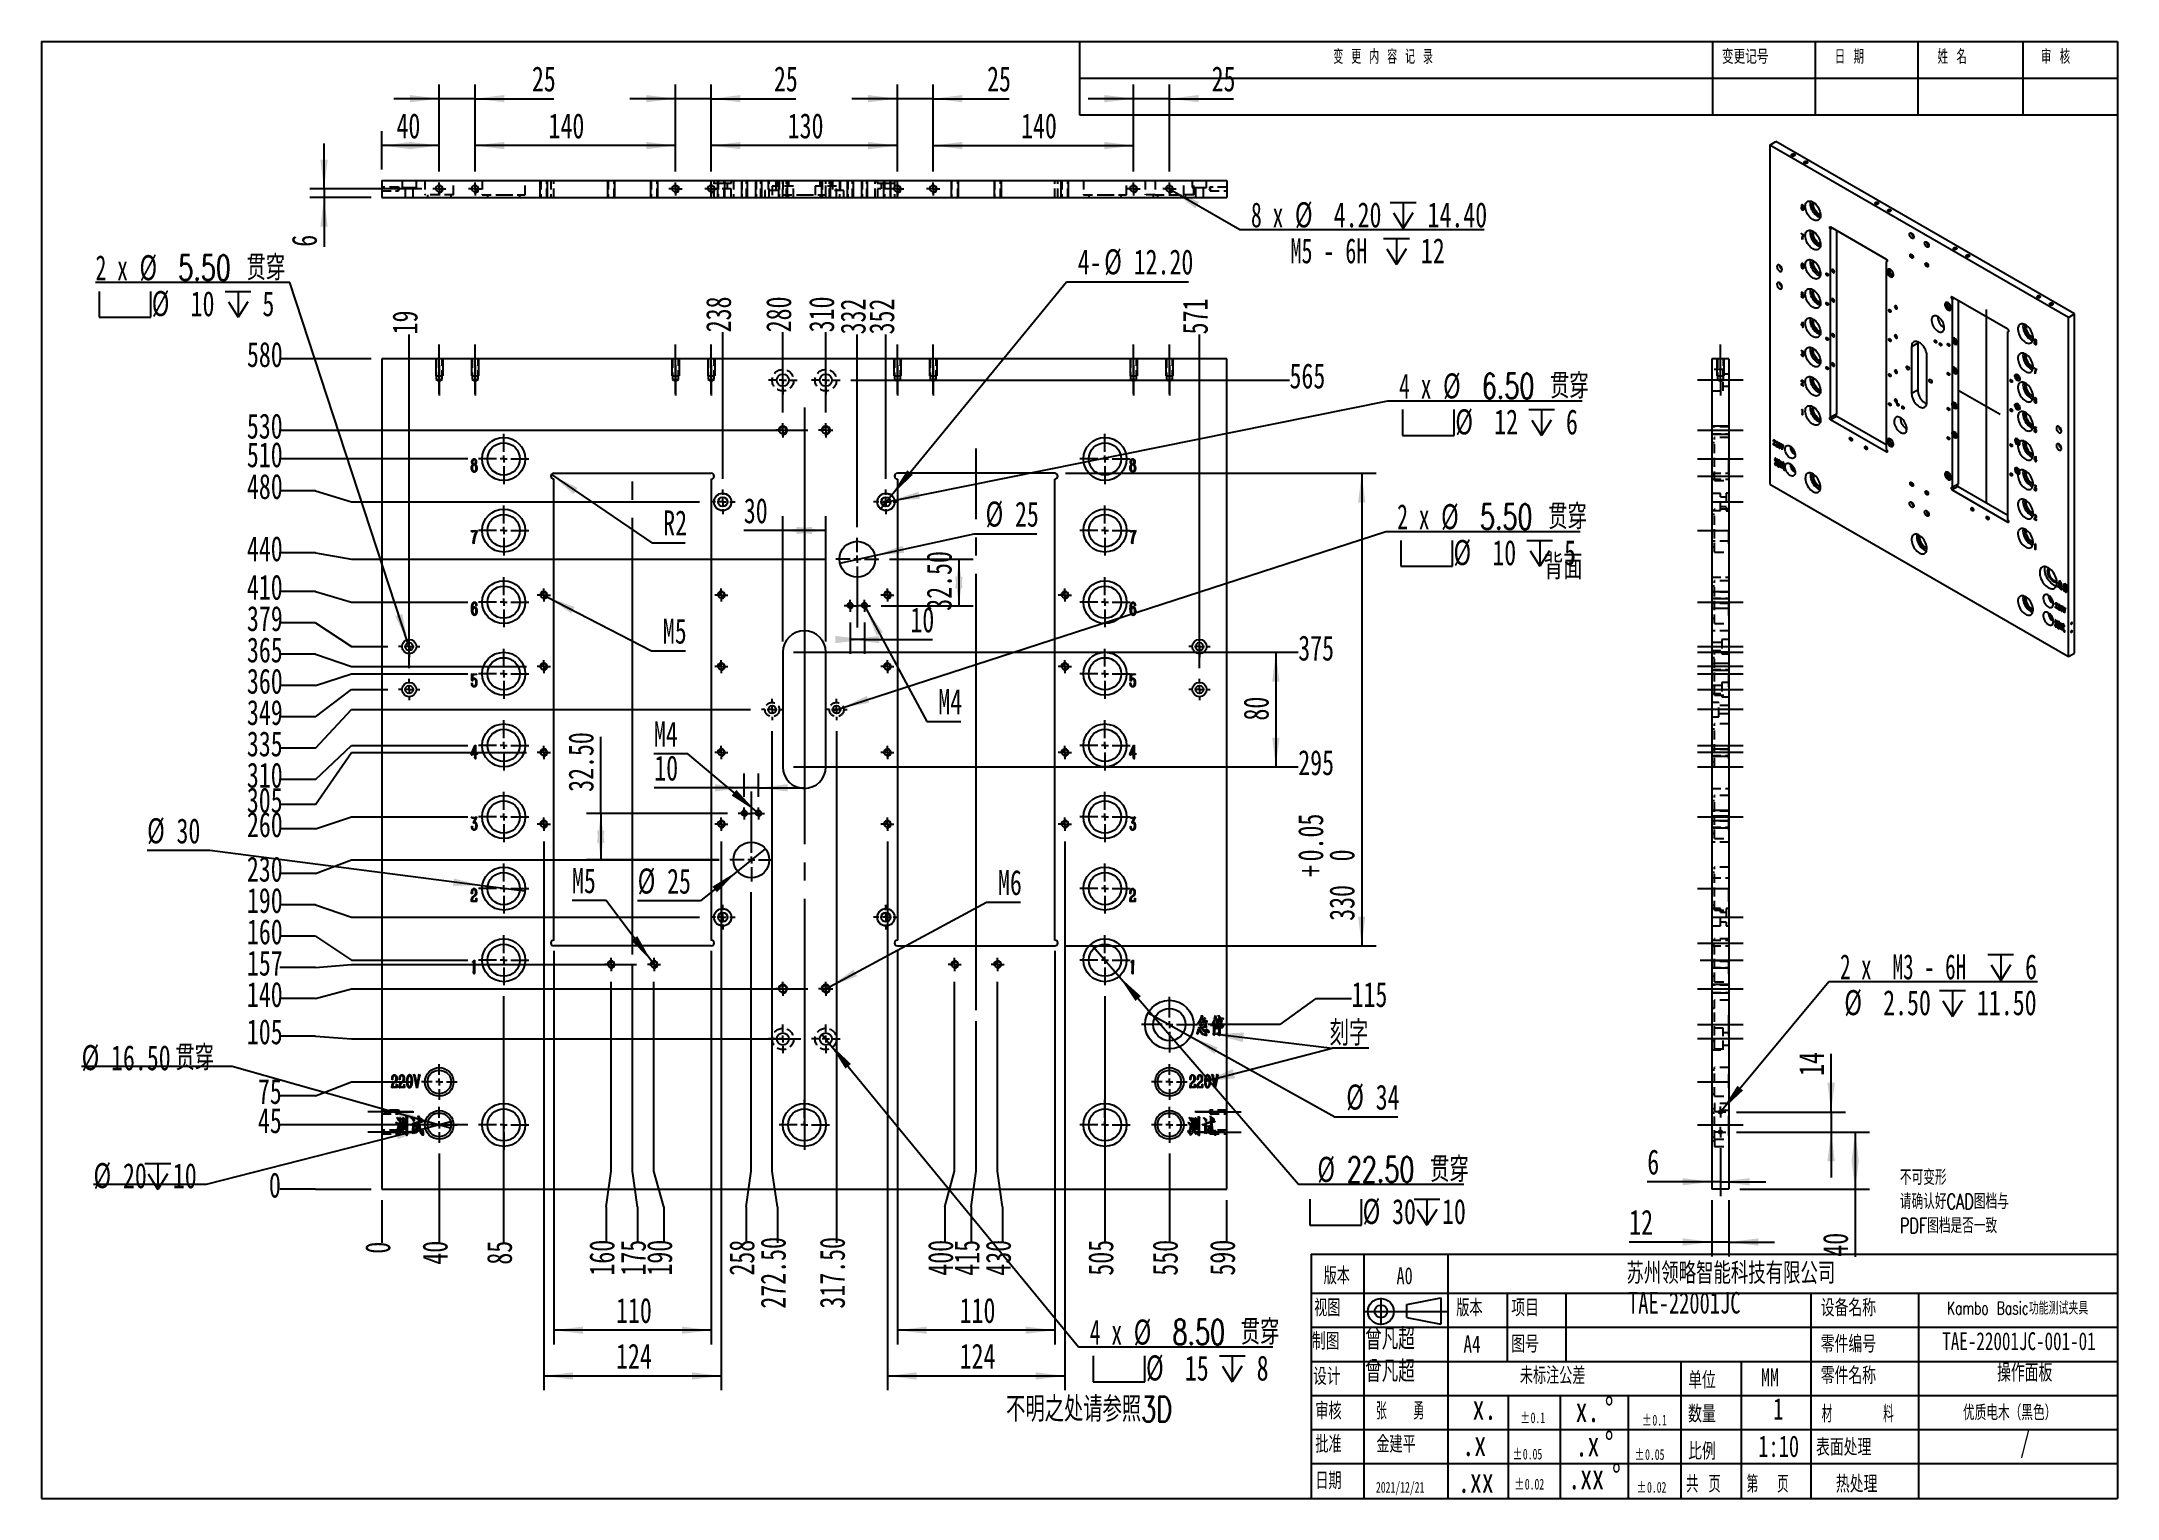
# Model space of a CAD drawing. Extents: x 2 to 292, y 3 to 207.
import ezdxf

# ---------------------------------------------------------------- set-up
doc = ezdxf.new("R2010")
doc.units = 0
for name, pattern in [('SLD-中心线', [34.29, 30.48, -1.27, 1.27, -1.27]), ('SLD-实线', [0]), ('SLD-虚线', [1.905, 1.27, -0.635])]:
    doc.linetypes.add(name, pattern=pattern)
doc.layers.get('0').update_dxf_attribs({"linetype": 'CONTINUOUS'})
for name, color, linetype in [('FORMAT', 7, 'SLD-实线'), ('图层1', 5, 'SLD-中心线'), ('图层7', 7, 'SLD-实线'), ('图框', 7, 'SLD-实线'), ('粗实线', 7, 'SLD-实线')]:
    doc.layers.add(name, color=color, linetype=linetype)
doc.styles.add('SLDTEXTSTYLE0', font='TXT', dxfattribs={"width": 0.7, "bigfont": 'bigfont'})
doc.styles.add('SLDTEXTSTYLE1', font='TXT', dxfattribs={"width": 0.736842, "bigfont": 'bigfont'})
doc.styles.add('SLDTEXTSTYLE10', font='TXT', dxfattribs={"width": 0.633333})
doc.styles.add('SLDTEXTSTYLE11', font='TXT', dxfattribs={"width": 0.616667})
doc.styles.add('SLDTEXTSTYLE12', font='TXT', dxfattribs={"width": 0.642857})
doc.styles.add('SLDTEXTSTYLE2', font='TXT', dxfattribs={"width": 0.7})
doc.styles.add('SLDTEXTSTYLE3', font='TXT', dxfattribs={"width": 0.663})
doc.styles.add('SLDTEXTSTYLE4', font='TXT', dxfattribs={"width": 0.559211, "bigfont": 'bigfont'})
doc.styles.add('SLDTEXTSTYLE5', font='TXT', dxfattribs={"width": 0.736842})
doc.styles.add('SLDTEXTSTYLE6', font='TXT', dxfattribs={"width": 0.629187, "bigfont": 'bigfont'})
doc.styles.add('SLDTEXTSTYLE7', font='TXT', dxfattribs={"width": 0.657895, "bigfont": 'bigfont'})
doc.styles.add('SLDTEXTSTYLE8', font='TXT', dxfattribs={"width": 0.618421, "bigfont": 'bigfont'})
doc.styles.add('SLDTEXTSTYLE9', font='TXT', dxfattribs={"width": 0.58, "bigfont": 'bigfont'})
doc.dimstyles.new('SLDDIMSTYLE0', dxfattribs={"dimtxt": 3.5, "dimasz": 4.08, "dimexe": 0, "dimexo": 0.0625, "dimgap": 0.875, "dimtad": 0, "dimtih": 1, "dimtoh": 1, "dimdec": 0, "dimlfac": 5, "dimrnd": 1e-09, "dimtxsty": 'SLDTEXTSTYLE2', "dimblk1": 'NONE', "dimblk2": 'NONE', "dimsah": 1, "dimcen": 0.09, "dimazin": 3, "dimtfac": 1, "dimtdec": 0, "dimtofl": 0, "dimtmove": 0, "dimatfit": 3, "dimtolj": 1, "dimtzin": 12})
doc.dimstyles.new('SLDDIMSTYLE1', dxfattribs={"dimtxt": 3.5, "dimasz": 4.08, "dimexe": 0, "dimexo": 0.0625, "dimgap": 0.875, "dimtad": 0, "dimtih": 1, "dimtoh": 1, "dimlfac": 5, "dimrnd": 1e-09, "dimzin": 12, "dimtxsty": 'SLDTEXTSTYLE2', "dimblk1": 'NONE', "dimblk2": 'NONE', "dimsah": 1, "dimcen": 0.09, "dimazin": 3, "dimtfac": 1, "dimtofl": 0, "dimtmove": 0, "dimatfit": 3, "dimtolj": 1, "dimtzin": 12})
doc.dimstyles.new('SLDDIMSTYLE10', dxfattribs={"dimtxt": 3.5, "dimasz": 4.08, "dimexe": 0, "dimexo": 0.0625, "dimgap": 0.875, "dimtad": 0, "dimtih": 1, "dimtoh": 1, "dimlfac": 5, "dimrnd": 1e-09, "dimzin": 4, "dimtxsty": 'SLDTEXTSTYLE2', "dimblk1": 'NONE', "dimsah": 1, "dimcen": 0, "dimazin": 3, "dimtfac": 1, "dimtmove": 0, "dimatfit": 3, "dimtolj": 1, "dimtzin": 12})
doc.dimstyles.new('SLDDIMSTYLE11', dxfattribs={"dimtxt": 3.5, "dimasz": 4.08, "dimexe": 0, "dimexo": 0.0625, "dimgap": 0.875, "dimtad": 0, "dimtih": 1, "dimtoh": 1, "dimlfac": 5, "dimrnd": 1e-09, "dimzin": 12, "dimtxsty": 'SLDTEXTSTYLE2', "dimblk1": 'NONE', "dimsah": 1, "dimcen": 0, "dimazin": 3, "dimtfac": 1, "dimtmove": 0, "dimatfit": 3, "dimtolj": 1, "dimtzin": 12})
doc.dimstyles.new('SLDDIMSTYLE12', dxfattribs={"dimtxt": 3.5, "dimasz": 4.08, "dimexe": 0, "dimexo": 0.0625, "dimgap": 0.875, "dimtad": 2, "dimlfac": 5, "dimrnd": 1e-09, "dimzin": 4, "dimtxsty": 'SLDTEXTSTYLE2', "dimsah": 1, "dimcen": 0.09, "dimazin": 3, "dimtfac": 1, "dimtofl": 0, "dimtmove": 0, "dimatfit": 3, "dimtolj": 1, "dimtzin": 12})
doc.dimstyles.new('SLDDIMSTYLE13', dxfattribs={"dimtxt": 3.5, "dimasz": 4.08, "dimexe": 0, "dimexo": 0.0625, "dimgap": 0.875, "dimtad": 2, "dimlfac": 5, "dimrnd": 1e-09, "dimzin": 12, "dimtxsty": 'SLDTEXTSTYLE2', "dimsah": 1, "dimcen": 0.09, "dimazin": 3, "dimtfac": 1, "dimtmove": 0, "dimatfit": 3, "dimtolj": 1, "dimtzin": 12})
doc.dimstyles.new('SLDDIMSTYLE14', dxfattribs={"dimtxt": 0.18, "dimasz": 4.08, "dimexe": 0, "dimexo": 0.0625, "dimgap": 0, "dimtad": 0, "dimtih": 1, "dimtoh": 1, "dimdec": 0, "dimrnd": 1e-09, "dimzin": 0, "dimtxsty": 'STANDARD', "dimsah": 1, "dimcen": 0.09, "dimazin": 3, "dimtfac": 4.08, "dimtdec": 0, "dimtofl": 0, "dimtmove": 0, "dimatfit": 3, "dimtolj": 1, "dimtzin": 0})
doc.dimstyles.new('SLDDIMSTYLE15', dxfattribs={"dimtxt": 3.5, "dimasz": 4.08, "dimexe": 0, "dimexo": 0.0625, "dimgap": 0.875, "dimtad": 0, "dimtih": 1, "dimtoh": 1, "dimdec": 6, "dimlfac": 5, "dimrnd": 1e-09, "dimzin": 12, "dimtxsty": 'SLDTEXTSTYLE2', "dimblk1": 'NONE', "dimsah": 1, "dimcen": 0, "dimazin": 3, "dimtfac": 1, "dimtmove": 0, "dimatfit": 3, "dimtolj": 1, "dimtzin": 12})
doc.dimstyles.new('SLDDIMSTYLE2', dxfattribs={"dimtxt": 3.5, "dimasz": 4.08, "dimexe": 0, "dimexo": 0.0625, "dimgap": 0.875, "dimtad": 0, "dimtih": 1, "dimtoh": 1, "dimlfac": 5, "dimrnd": 1e-09, "dimzin": 12, "dimtxsty": 'SLDTEXTSTYLE2', "dimblk1": 'NONE', "dimblk2": 'NONE', "dimsah": 1, "dimcen": 0.09, "dimazin": 3, "dimtfac": 1, "dimtofl": 0, "dimtmove": 0, "dimatfit": 3, "dimtolj": 1, "dimtzin": 12})
doc.dimstyles.new('SLDDIMSTYLE3', dxfattribs={"dimtxt": 3.5, "dimasz": 4.08, "dimexe": 0, "dimexo": 0.0625, "dimgap": 0.875, "dimtad": 0, "dimtih": 1, "dimtoh": 1, "dimlfac": 5, "dimrnd": 1e-09, "dimzin": 4, "dimtxsty": 'SLDTEXTSTYLE2', "dimblk1": 'NONE', "dimblk2": 'NONE', "dimsah": 1, "dimcen": 0.09, "dimazin": 3, "dimtfac": 1, "dimtofl": 0, "dimtmove": 0, "dimatfit": 3, "dimtolj": 1, "dimtzin": 12})
doc.dimstyles.new('SLDDIMSTYLE4', dxfattribs={"dimtxt": 3.5, "dimasz": 4.08, "dimexe": 0, "dimexo": 0.0625, "dimgap": 0.875, "dimtad": 2, "dimlfac": 5, "dimrnd": 1e-09, "dimzin": 12, "dimtxsty": 'SLDTEXTSTYLE2', "dimsah": 1, "dimcen": 0.09, "dimazin": 3, "dimtfac": 1, "dimtofl": 0, "dimtmove": 0, "dimatfit": 3, "dimtolj": 1, "dimtzin": 12})
doc.dimstyles.new('SLDDIMSTYLE5', dxfattribs={"dimtxt": 3.5, "dimasz": 4.08, "dimexe": 0, "dimexo": 0.0625, "dimgap": 0.875, "dimtad": 2, "dimlfac": 5, "dimrnd": 1e-09, "dimzin": 12, "dimtxsty": 'SLDTEXTSTYLE2', "dimsah": 1, "dimcen": 0.09, "dimazin": 3, "dimtol": 1, "dimtp": 0.05, "dimtfac": 1, "dimtofl": 0, "dimtmove": 0, "dimatfit": 3, "dimtolj": 1})
doc.dimstyles.new('SLDDIMSTYLE6', dxfattribs={"dimtxt": 3.5, "dimasz": 4.08, "dimexe": 0, "dimexo": 0.0625, "dimgap": 0.875, "dimtad": 0, "dimtih": 1, "dimtoh": 1, "dimlfac": 5, "dimrnd": 1e-09, "dimzin": 4, "dimtxsty": 'SLDTEXTSTYLE2', "dimblk1": 'NONE', "dimsah": 1, "dimcen": 0, "dimazin": 3, "dimtfac": 1, "dimtmove": 0, "dimatfit": 3, "dimtolj": 1, "dimtzin": 12})
doc.dimstyles.new('SLDDIMSTYLE7', dxfattribs={"dimtxt": 3.5, "dimasz": 4.08, "dimexe": 0, "dimexo": 0.0625, "dimgap": 0.875, "dimtad": 0, "dimtih": 1, "dimtoh": 1, "dimlfac": 5, "dimrnd": 1e-09, "dimzin": 12, "dimtxsty": 'SLDTEXTSTYLE2', "dimblk1": 'NONE', "dimsah": 1, "dimcen": 0, "dimazin": 3, "dimtfac": 1, "dimtmove": 0, "dimatfit": 3, "dimtolj": 1, "dimtzin": 12})
doc.dimstyles.new('SLDDIMSTYLE8', dxfattribs={"dimtxt": 3.5, "dimasz": 4.08, "dimexe": 0, "dimexo": 0.0625, "dimgap": 0.875, "dimtad": 0, "dimtih": 1, "dimtoh": 1, "dimlfac": 5, "dimrnd": 1e-09, "dimzin": 4, "dimtxsty": 'SLDTEXTSTYLE2', "dimblk1": 'NONE', "dimsah": 1, "dimcen": 0, "dimazin": 3, "dimtfac": 1, "dimtmove": 0, "dimatfit": 3, "dimtolj": 1, "dimtzin": 12})
doc.dimstyles.new('SLDDIMSTYLE9', dxfattribs={"dimtxt": 3.5, "dimasz": 4.08, "dimexe": 0, "dimexo": 0.0625, "dimgap": 0.875, "dimtad": 0, "dimtih": 1, "dimtoh": 1, "dimlfac": 5, "dimrnd": 1e-09, "dimzin": 12, "dimtxsty": 'SLDTEXTSTYLE2', "dimsah": 1, "dimcen": 0, "dimazin": 3, "dimtfac": 1, "dimtofl": 0, "dimtmove": 0, "dimatfit": 3, "dimtolj": 1, "dimtzin": 12})

msp = doc.modelspace()

# ---------------------------------------------------------------- texts
at = {"layer": 'FORMAT', "char_height": 2.38125, "attachment_point": 2, "style": 'SLDTEXTSTYLE0'}
for s, insert in [('\\M+194C5\\M+1967B', (183.15019978, 35.39475263)), ('\\M+196A2标\\M+1928D\\M+18CF6\\M+18DB7', (213.30359169, 21.45267775))]:
    msp.add_mtext(s, dxfattribs=dict(at, insert=insert))
at = {"layer": 'FORMAT', "color": 5, "insert": (192.61830553, 35.39475268), "char_height": 2.38125, "attachment_point": 2, "style": 'SLDTEXTSTYLE2'}
msp.add_mtext('A0', dxfattribs=at)
at = {"layer": '图层1'}
for s, insert, char_height, attachment_point, style in [('TAE-22001JC', (231.6854984, 31.92766345), 3, 2, 'SLDTEXTSTYLE2'), ('Kambo Basic\\M+18CF7\\M+1945C测试夹\\M+18BEF', (278.25251922, 30.57744909), 1.8, 2, 'SLDTEXTSTYLE0'), ('\\M+1915C\\M+1967D\\M+192B4', (187.11004352, 26.87743113), 3, 1, 'SLDTEXTSTYLE0'), ('TAE-22001JC-001-01', (278.44251509, 26.31484177), 2.5, 2, 'SLDTEXTSTYLE2'), ('\\M+1915C\\M+1967D\\M+192B4', (187.11004352, 22.3486825), 3, 1, 'SLDTEXTSTYLE0'), ('\\M+19180\\M+18DEC\\M+196CA\\M+194C2', (279.24261872, 21.91040722), 2.5, 2, 'SLDTEXTSTYLE0'), ('1', (244.82181763, 17.10553057), 3, 2, 'SLDTEXTSTYLE2'), ('优质电\\M+196D8\\M+18169\\M+1FC4B\\M+19046\\M+1816A', (277.14395936, 16.14463205), 2.1166666667, 2, 'SLDTEXTSTYLE0'), ('1:10', (244.87494266, 11.89709443), 3, 2, 'SLDTEXTSTYLE2'), ('/', (279.30295579, 12.4618011), 3, 2, 'SLDTEXTSTYLE2')]:
    msp.add_mtext(s, dxfattribs=dict(at, insert=insert, char_height=char_height, attachment_point=attachment_point, style=style))
at = {"layer": '图层7', "color": 5, "char_height": 2, "attachment_point": 1}
for s, insert, style in [('变 \\M+18D58 \\M+193E0 \\M+19765 记 录', (182.66411325, 205.45562471), 'SLDTEXTSTYLE6'), ('变\\M+18D58记\\M+18D86', (236.95844552, 205.45562471), 'SLDTEXTSTYLE1'), ('\\M+193FA \\M+18AFA', (252.71885129, 205.45562471), 'SLDTEXTSTYLE7'), ('\\M+190A9 \\M+196BC', (267.08320364, 205.45562471), 'SLDTEXTSTYLE7'), ('审 \\M+18A6A', (281.51731514, 205.45562471), 'SLDTEXTSTYLE7')]:
    msp.add_mtext(s, dxfattribs=dict(at, insert=insert, style=style))
at = {"layer": '图层7', "attachment_point": 1}
for s, insert, char_height, style in [('苏\\M+18F42领\\M+197AA\\M+19271\\M+1945C\\M+189C8\\M+18B5A\\M+1974C\\M+18CC0\\M+18CF6\\M+18E69', (223.60766877, 36.06507163), 3, 'SLDTEXTSTYLE1'), ('视图', (179.98815345, 30.90734463), 2.38125, 'SLDTEXTSTYLE0'), ('\\M+194C5\\M+1967B', (199.83327489, 30.90734463), 2.38125, 'SLDTEXTSTYLE0'), ('项\\M+196DA', (207.51761991, 30.90734463), 2.38125, 'SLDTEXTSTYLE1'), ('设备\\M+196BC\\M+18FCC', (250.75336199, 30.90734463), 2.38125, 'SLDTEXTSTYLE1'), ('\\M+190A7图', (179.67065348, 26.24513642), 2.38125, 'SLDTEXTSTYLE1'), ('\\M+197EB\\M+18C8F编\\M+18D86', (250.75336199, 25.85711231), 2.38125, 'SLDTEXTSTYLE1'), ('A4', (200.84089629, 25.85711231), 2.38125, 'SLDTEXTSTYLE5'), ('图\\M+18D86', (207.51761991, 25.85711231), 2.38125, 'SLDTEXTSTYLE1'), ('设计', (179.82940346, 21.32836368), 2.38125, 'SLDTEXTSTYLE1'), ('单\\M+188CA', (232.22978407, 20.80397018), 2.38125, 'SLDTEXTSTYLE1'), ('MM', (242.39487197, 21.26169976), 2.5, 'SLDTEXTSTYLE5'), ('\\M+197EB\\M+18C8F\\M+196BC\\M+18FCC', (250.75336199, 21.45267775), 2.38125, 'SLDTEXTSTYLE1'), ('审\\M+18A6A', (180.14690343, 16.50824819), 2.38125, 'SLDTEXTSTYLE0'), ('张   \\M+19745', (188.61773589, 16.50824819), 2.38125, 'SLDTEXTSTYLE9'), ('x.', (202.10966381, 17.59115646), 3.5, 'SLDTEXTSTYLE2'), ('\\M+19094\\M+197CA', (232.22978407, 16.08521175), 2.38125, 'SLDTEXTSTYLE1'), ('\\M+18DDE      \\M+197BF', (250.8856531, 16.08521175), 2.38125, 'SLDTEXTSTYLE4'), ('\\M+194E1\\M+18F79', (180.14690343, 11.86387207), 2.38125, 'SLDTEXTSTYLE0'), ('\\M+18BE0\\M+18C9A\\M+195BD', (188.67773511, 11.86387207), 2.38125, 'SLDTEXTSTYLE0'), ('.x', (200.68365282, 12.52439055), 3.5, 'SLDTEXTSTYLE2'), ('\\M+1955C\\M+196CA处\\M+1979D', (250.09352168, 11.44148228), 2.38125, 'SLDTEXTSTYLE1'), ('\\M+194E4\\M+197E1', (232.22978407, 10.87677561), 2.38125, 'SLDTEXTSTYLE1'), ('\\M+193FA\\M+18AFA', (180.14690343, 6.7635277), 2.38125, 'SLDTEXTSTYLE0'), ('.xx', (200.07285808, 7.3845543), 3.5, 'SLDTEXTSTYLE2'), ('\\M+18BA4 页', (231.93718833, 6.30164603), 2.38125, 'SLDTEXTSTYLE7'), ('\\M+191E6  页', (240.4032064, 6.30164603), 2.38125, 'SLDTEXTSTYLE8'), ('热处\\M+1979D', (252.87008895, 6.30164603), 2.38125, 'SLDTEXTSTYLE1'), ('2021/12/21', (188.61773589, 5.41128007), 1.5, 'SLDTEXTSTYLE3')]:
    msp.add_mtext(s, dxfattribs=dict(at, insert=insert, char_height=char_height, style=style))
at = {"layer": '图框', "color": 5, "char_height": 3.5, "attachment_point": 1, "style": 'SLDTEXTSTYLE0'}
for s, insert in [('\\M+19477\\M+196CA', (212.08715186, 134.97037008)), ('\\M+19573\\M+196BE\\M+19456处请\\M+18E51\\M+18FC63D', (136.950699, 17.32047693))]:
    msp.add_mtext(s, dxfattribs=dict(at, insert=insert))

# ---------------------------------------------------------------- blocks, each defined once
blk = doc.blocks.new('SW_NOTE_0')
at = {"layer": '图框', "color": 0, "char_height": 2.1167, "attachment_point": 1, "rotation": 360, "style": 'SLDTEXTSTYLE0'}
for s, insert in [('\\M+19573\\M+189C2变\\M+18C60', (0, 2.73)), ('请确认\\M+18D44CAD图\\M+19E83\\M+1975E', (0, -0.64)), ('PDF图\\M+19E83\\M+190A5\\M+194DB\\M+188EA\\M+19276', (0, -4.01))]:
    blk.add_mtext(s, dxfattribs=dict(at, insert=insert))
blk = doc.blocks.new('SW_NOTE_1')
at = {"layer": '图层7', "color": 0, "char_height": 1.5, "attachment_point": 1, "style": 'SLDTEXTSTYLE3'}
for s, insert in [('%%p', (0, 1.93)), ('0.05', (1.44, 1.93))]:
    blk.add_mtext(s, dxfattribs=dict(at, insert=insert))
blk = doc.blocks.new('SW_NOTE_2')
at = {"layer": '图层7', "color": 0, "char_height": 1.5, "attachment_point": 1, "style": 'SLDTEXTSTYLE3'}
for s, insert in [('%%p', (0, 1.93)), ('0.02', (1.44, 1.93))]:
    blk.add_mtext(s, dxfattribs=dict(at, insert=insert))
blk = doc.blocks.new('SW_NOTE_3')
at = {"layer": '图层7', "color": 0, "char_height": 1.5, "attachment_point": 1, "style": 'SLDTEXTSTYLE3'}
for s, insert in [('%%p', (0, 1.93)), ('0.1', (1.44, 1.93))]:
    blk.add_mtext(s, dxfattribs=dict(at, insert=insert))
blk = doc.blocks.new('SW_NOTE_4')
at = {"layer": '图层7', "color": 0, "char_height": 3.5, "attachment_point": 1, "style": 'SLDTEXTSTYLE2'}
for s, insert in [('.x', (0, 4.51)), ('%%d', (4.07, 4.51))]:
    blk.add_mtext(s, dxfattribs=dict(at, insert=insert))
blk = doc.blocks.new('SW_NOTE_5')
at = {"layer": '图层7', "color": 0, "char_height": 3.5, "attachment_point": 1, "style": 'SLDTEXTSTYLE2'}
for s, insert in [('x.', (0, 4.51)), ('%%d', (4.07, 4.51))]:
    blk.add_mtext(s, dxfattribs=dict(at, insert=insert))
blk = doc.blocks.new('SW_NOTE_6')
at = {"layer": '图层7', "color": 0, "char_height": 3.5, "attachment_point": 1, "style": 'SLDTEXTSTYLE2'}
for s, insert in [('.xx', (0, 4.51)), ('%%d', (6.11, 4.51))]:
    blk.add_mtext(s, dxfattribs=dict(at, insert=insert))
blk = doc.blocks.new('SW_NOTE_7')
at = {"layer": '图层7', "color": 0, "char_height": 1.5, "attachment_point": 1, "style": 'SLDTEXTSTYLE3'}
for s, insert in [('%%p', (0, 1.93)), ('0.1', (1.44, 1.93))]:
    blk.add_mtext(s, dxfattribs=dict(at, insert=insert))
blk = doc.blocks.new('SW_NOTE_8')
at = {"layer": '图层7', "color": 0, "char_height": 1.5, "attachment_point": 1, "style": 'SLDTEXTSTYLE3'}
for s, insert in [('%%p', (0, 1.93)), ('0.05', (1.44, 1.93))]:
    blk.add_mtext(s, dxfattribs=dict(at, insert=insert))
blk = doc.blocks.new('SW_NOTE_9')
at = {"layer": '图层7', "color": 0, "char_height": 1.5, "attachment_point": 1, "style": 'SLDTEXTSTYLE3'}
for s, insert in [('%%p', (0, 1.93)), ('0.02', (1.44, 1.93))]:
    blk.add_mtext(s, dxfattribs=dict(at, insert=insert))
blk = doc.blocks.new('_D')
at = {"layer": '图框', "color": 5}
blk.add_line((49.76, 44.77), (49.76, 38.82), dxfattribs=at)
at = {"layer": '图框', "color": 5, "insert": (47.42, 37.28), "char_height": 3.5, "attachment_point": 1, "rotation": 90, "style": 'SLDTEXTSTYLE2'}
blk.add_mtext('0', dxfattribs=at)
blk = doc.blocks.new('_NONE')
blk = doc.blocks.new('_D_1')
at = {"layer": '图框', "color": 5}
blk.add_line((53.56, 119.07), (53.56, 165.67), dxfattribs=at)
at = {"layer": '图框', "color": 5, "insert": (51.22, 165.67), "char_height": 3.5, "attachment_point": 1, "rotation": 90, "style": 'SLDTEXTSTYLE2'}
blk.add_mtext('19', dxfattribs=at)
blk = doc.blocks.new('_D_2')
at = {"layer": '图框', "color": 5}
blk.add_line((57.76, 51.27), (57.76, 38.82), dxfattribs=at)
at = {"layer": '图框', "color": 5, "insert": (55.42, 35.75), "char_height": 3.5, "attachment_point": 1, "rotation": 90, "style": 'SLDTEXTSTYLE2'}
blk.add_mtext('40', dxfattribs=at)
blk = doc.blocks.new('_D_3')
at = {"layer": '图框', "color": 5}
blk.add_line((66.76, 73.27), (66.76, 38.82), dxfattribs=at)
at = {"layer": '图框', "color": 5, "insert": (64.42, 35.75), "char_height": 3.5, "attachment_point": 1, "rotation": 90, "style": 'SLDTEXTSTYLE2'}
blk.add_mtext('85', dxfattribs=at)
blk = doc.blocks.new('_D_4')
at = {"layer": '图框', "color": 5}
for p, q in [((81.76, 48.82), (81.76, 75.25)), ((81.08, 43.82), (81.76, 48.82)), ((81.08, 43.82), (81.08, 38.82))]:
    blk.add_line(p, q, dxfattribs=at)
at = {"layer": '图框', "color": 5, "insert": (78.73, 34.22), "char_height": 3.5, "attachment_point": 1, "rotation": 90, "style": 'SLDTEXTSTYLE2'}
blk.add_mtext('160', dxfattribs=at)
blk = doc.blocks.new('_D_5')
at = {"layer": '图框', "color": 5}
for p, q in [((84.76, 48.82), (84.76, 77.57)), ((85.45, 43.82), (84.76, 48.82)), ((85.45, 43.82), (85.45, 38.82))]:
    blk.add_line(p, q, dxfattribs=at)
at = {"layer": '图框', "color": 5, "insert": (83.11, 34.22), "char_height": 3.5, "attachment_point": 1, "rotation": 90, "style": 'SLDTEXTSTYLE2'}
blk.add_mtext('175', dxfattribs=at)
blk = doc.blocks.new('_D_6')
at = {"layer": '图框', "color": 5}
for p, q in [((87.76, 48.82), (87.76, 75.25)), ((89.14, 43.82), (87.76, 48.82)), ((89.14, 43.82), (89.14, 38.82))]:
    blk.add_line(p, q, dxfattribs=at)
at = {"layer": '图框', "color": 5, "insert": (86.79, 34.22), "char_height": 3.5, "attachment_point": 1, "rotation": 90, "style": 'SLDTEXTSTYLE2'}
blk.add_mtext('190', dxfattribs=at)
blk = doc.blocks.new('_D_7')
at = {"layer": '图框', "color": 5}
blk.add_line((97.36, 145.49), (97.36, 165.96), dxfattribs=at)
at = {"layer": '图框', "color": 5, "insert": (95.02, 165.96), "char_height": 3.5, "attachment_point": 1, "rotation": 90, "style": 'SLDTEXTSTYLE2'}
blk.add_mtext('238', dxfattribs=at)
blk = doc.blocks.new('_D_8')
at = {"layer": '图框', "color": 5}
for p, q in [((101.36, 48.82), (101.36, 87.77)), ((100.63, 43.82), (101.36, 48.82)), ((100.63, 43.82), (100.63, 38.82))]:
    blk.add_line(p, q, dxfattribs=at)
at = {"layer": '图框', "color": 5, "insert": (98.28, 34.22), "char_height": 3.5, "attachment_point": 1, "rotation": 90, "style": 'SLDTEXTSTYLE2'}
blk.add_mtext('258', dxfattribs=at)
blk = doc.blocks.new('_D_9')
at = {"layer": '图框', "color": 5}
for p, q in [((104.26, 48.82), (104.26, 110.27)), ((105, 43.82), (104.26, 48.82)), ((105, 43.82), (105, 38.82))]:
    blk.add_line(p, q, dxfattribs=at)
at = {"layer": '图框', "color": 5, "insert": (102.66, 29.61), "char_height": 3.5, "attachment_point": 1, "rotation": 90, "style": 'SLDTEXTSTYLE2'}
blk.add_mtext('272.50', dxfattribs=at)
blk = doc.blocks.new('_D_10')
at = {"layer": '图框', "color": 5}
blk.add_line((105.76, 154.77), (105.76, 165.96), dxfattribs=at)
at = {"layer": '图框', "color": 5, "insert": (103.42, 165.96), "char_height": 3.5, "attachment_point": 1, "rotation": 90, "style": 'SLDTEXTSTYLE2'}
blk.add_mtext('280', dxfattribs=at)
blk = doc.blocks.new('_D_11')
at = {"layer": '图框', "color": 5}
blk.add_line((111.76, 154.77), (111.76, 165.96), dxfattribs=at)
at = {"layer": '图框', "color": 5, "insert": (109.42, 165.96), "char_height": 3.5, "attachment_point": 1, "rotation": 90, "style": 'SLDTEXTSTYLE2'}
blk.add_mtext('310', dxfattribs=at)
blk = doc.blocks.new('_D_12')
at = {"layer": '图框', "color": 5}
blk.add_line((113.26, 110.27), (113.26, 38.82), dxfattribs=at)
at = {"layer": '图框', "color": 5, "insert": (110.92, 29.61), "char_height": 3.5, "attachment_point": 1, "rotation": 90, "style": 'SLDTEXTSTYLE2'}
blk.add_mtext('317.50', dxfattribs=at)
blk = doc.blocks.new('_D_13')
at = {"layer": '图框', "color": 5}
blk.add_line((116.16, 138.77), (116.16, 165.67), dxfattribs=at)
at = {"layer": '图框', "color": 5, "insert": (113.82, 165.67), "char_height": 3.5, "attachment_point": 1, "rotation": 90, "style": 'SLDTEXTSTYLE2'}
blk.add_mtext('332', dxfattribs=at)
blk = doc.blocks.new('_D_14')
at = {"layer": '图框', "color": 5}
blk.add_line((120.16, 145.49), (120.16, 165.67), dxfattribs=at)
at = {"layer": '图框', "color": 5, "insert": (117.82, 165.67), "char_height": 3.5, "attachment_point": 1, "rotation": 90, "style": 'SLDTEXTSTYLE2'}
blk.add_mtext('352', dxfattribs=at)
blk = doc.blocks.new('_D_15')
at = {"layer": '图框', "color": 5}
for p, q in [((129.76, 48.82), (129.76, 75.25)), ((128.39, 43.82), (129.76, 48.82)), ((128.39, 43.82), (128.39, 38.82))]:
    blk.add_line(p, q, dxfattribs=at)
at = {"layer": '图框', "color": 5, "insert": (126.04, 34.21), "char_height": 3.5, "attachment_point": 1, "rotation": 90, "style": 'SLDTEXTSTYLE2'}
blk.add_mtext('400', dxfattribs=at)
blk = doc.blocks.new('_D_16')
at = {"layer": '图框', "color": 5}
for p, q in [((132.76, 48.82), (132.76, 69.77)), ((132.08, 43.82), (132.76, 48.82)), ((132.08, 43.82), (132.08, 38.82))]:
    blk.add_line(p, q, dxfattribs=at)
at = {"layer": '图框', "color": 5, "insert": (129.73, 34.21), "char_height": 3.5, "attachment_point": 1, "rotation": 90, "style": 'SLDTEXTSTYLE2'}
blk.add_mtext('415', dxfattribs=at)
blk = doc.blocks.new('_D_17')
at = {"layer": '图框', "color": 5}
for p, q in [((135.76, 48.82), (135.76, 75.25)), ((136.45, 43.82), (135.76, 48.82)), ((136.45, 43.82), (136.45, 38.82))]:
    blk.add_line(p, q, dxfattribs=at)
at = {"layer": '图框', "color": 5, "insert": (134.11, 34.21), "char_height": 3.5, "attachment_point": 1, "rotation": 90, "style": 'SLDTEXTSTYLE2'}
blk.add_mtext('430', dxfattribs=at)
blk = doc.blocks.new('_D_18')
at = {"layer": '图框', "color": 5}
blk.add_line((150.76, 73.27), (150.76, 38.82), dxfattribs=at)
at = {"layer": '图框', "color": 5, "insert": (148.42, 34.21), "char_height": 3.5, "attachment_point": 1, "rotation": 90, "style": 'SLDTEXTSTYLE2'}
blk.add_mtext('505', dxfattribs=at)
blk = doc.blocks.new('_D_19')
at = {"layer": '图框', "color": 5}
blk.add_line((159.76, 51.27), (159.76, 38.82), dxfattribs=at)
at = {"layer": '图框', "color": 5, "insert": (157.42, 34.21), "char_height": 3.5, "attachment_point": 1, "rotation": 90, "style": 'SLDTEXTSTYLE2'}
blk.add_mtext('550', dxfattribs=at)
blk = doc.blocks.new('_D_20')
at = {"layer": '图框', "color": 5}
blk.add_line((163.96, 119.07), (163.96, 165.67), dxfattribs=at)
at = {"layer": '图框', "color": 5, "insert": (161.62, 165.67), "char_height": 3.5, "attachment_point": 1, "rotation": 90, "style": 'SLDTEXTSTYLE2'}
blk.add_mtext('571', dxfattribs=at)
blk = doc.blocks.new('_D_21')
at = {"layer": '图框', "color": 5}
blk.add_line((167.76, 44.77), (167.76, 38.82), dxfattribs=at)
at = {"layer": '图框', "color": 5, "insert": (165.42, 34.22), "char_height": 3.5, "attachment_point": 1, "rotation": 90, "style": 'SLDTEXTSTYLE2'}
blk.add_mtext('590', dxfattribs=at)
blk = doc.blocks.new('_D_22')
at = {"layer": '图框', "color": 5}
for p, q in [((40.5, 46.27), (35.5, 46.27)), ((40.5, 46.27), (45.5, 46.27)), ((45.5, 46.27), (48.26, 46.27))]:
    blk.add_line(p, q, dxfattribs=at)
at = {"layer": '图框', "color": 5, "insert": (33.97, 48.62), "char_height": 3.5, "attachment_point": 1, "style": 'SLDTEXTSTYLE2'}
blk.add_mtext('0', dxfattribs=at)
blk = doc.blocks.new('_D_23')
at = {"layer": '图框', "color": 5}
blk.add_line((61.76, 55.27), (35.5, 55.27), dxfattribs=at)
at = {"layer": '图框', "color": 5, "insert": (32.43, 57.62), "char_height": 3.5, "attachment_point": 1, "style": 'SLDTEXTSTYLE2'}
blk.add_mtext('45', dxfattribs=at)
blk = doc.blocks.new('_D_24')
at = {"layer": '图框', "color": 5}
for p, q in [((40.5, 59.35), (45.5, 61.27)), ((45.5, 61.27), (53.76, 61.27)), ((40.5, 59.35), (35.5, 59.35))]:
    blk.add_line(p, q, dxfattribs=at)
at = {"layer": '图框', "color": 5, "insert": (32.43, 61.7), "char_height": 3.5, "attachment_point": 1, "style": 'SLDTEXTSTYLE2'}
blk.add_mtext('75', dxfattribs=at)
blk = doc.blocks.new('_D_25')
at = {"layer": '图框', "color": 5}
for p, q in [((40.5, 67.68), (35.5, 67.68)), ((40.5, 67.68), (45.5, 67.27)), ((45.5, 67.27), (108.26, 67.27))]:
    blk.add_line(p, q, dxfattribs=at)
at = {"layer": '图框', "color": 5, "insert": (30.89, 70.03), "char_height": 3.5, "attachment_point": 1, "style": 'SLDTEXTSTYLE2'}
blk.add_mtext('105', dxfattribs=at)
blk = doc.blocks.new('_D_26')
at = {"layer": '图框', "color": 5}
for p, q in [((180.21, 72.9), (175.21, 69.27)), ((180.21, 72.9), (185.21, 72.9)), ((175.21, 69.27), (165.16, 69.27))]:
    blk.add_line(p, q, dxfattribs=at)
at = {"layer": '图框', "color": 5, "insert": (185.21, 75.24), "char_height": 3.5, "attachment_point": 1, "style": 'SLDTEXTSTYLE2'}
blk.add_mtext('115', dxfattribs=at)
blk = doc.blocks.new('_D_27')
at = {"layer": '图框', "color": 5}
for p, q in [((40.5, 72.9), (35.5, 72.9)), ((40.5, 72.9), (45.5, 74.27)), ((45.5, 74.27), (109.26, 74.27))]:
    blk.add_line(p, q, dxfattribs=at)
at = {"layer": '图框', "color": 5, "insert": (30.89, 75.24), "char_height": 3.5, "attachment_point": 1, "style": 'SLDTEXTSTYLE2'}
blk.add_mtext('140', dxfattribs=at)
blk = doc.blocks.new('_D_28')
at = {"layer": '图框', "color": 5}
for p, q in [((40.5, 77.27), (35.5, 77.27)), ((40.5, 77.27), (45.5, 77.67)), ((45.5, 77.67), (85.34, 77.67))]:
    blk.add_line(p, q, dxfattribs=at)
at = {"layer": '图框', "color": 5, "insert": (30.9, 79.62), "char_height": 3.5, "attachment_point": 1, "style": 'SLDTEXTSTYLE2'}
blk.add_mtext('157', dxfattribs=at)
blk = doc.blocks.new('_D_29')
at = {"layer": '图框', "color": 5}
for p, q in [((40.5, 81.65), (35.5, 81.65)), ((40.5, 81.65), (45.5, 78.27)), ((45.5, 78.27), (61.76, 78.27))]:
    blk.add_line(p, q, dxfattribs=at)
at = {"layer": '图框', "color": 5, "insert": (30.9, 83.99), "char_height": 3.5, "attachment_point": 1, "style": 'SLDTEXTSTYLE2'}
blk.add_mtext('160', dxfattribs=at)
blk = doc.blocks.new('_D_30')
at = {"layer": '图框', "color": 5}
for p, q in [((40.5, 86.02), (35.5, 86.02)), ((40.5, 86.02), (45.5, 84.27)), ((45.5, 84.27), (94.14, 84.27))]:
    blk.add_line(p, q, dxfattribs=at)
at = {"layer": '图框', "color": 5, "insert": (30.9, 88.37), "char_height": 3.5, "attachment_point": 1, "style": 'SLDTEXTSTYLE2'}
blk.add_mtext('190', dxfattribs=at)
blk = doc.blocks.new('_D_31')
at = {"layer": '图框', "color": 5}
for p, q in [((40.5, 90.4), (35.5, 90.4)), ((40.5, 90.4), (45.5, 92.27)), ((45.5, 92.27), (96.86, 92.27))]:
    blk.add_line(p, q, dxfattribs=at)
at = {"layer": '图框', "color": 5, "insert": (30.89, 92.74), "char_height": 3.5, "attachment_point": 1, "style": 'SLDTEXTSTYLE2'}
blk.add_mtext('230', dxfattribs=at)
blk = doc.blocks.new('_D_32')
at = {"layer": '图框', "color": 5}
for p, q in [((40.5, 96.61), (35.5, 96.61)), ((40.5, 96.61), (45.5, 98.27)), ((45.5, 98.27), (61.76, 98.27))]:
    blk.add_line(p, q, dxfattribs=at)
at = {"layer": '图框', "color": 5, "insert": (30.9, 98.96), "char_height": 3.5, "attachment_point": 1, "style": 'SLDTEXTSTYLE2'}
blk.add_mtext('260', dxfattribs=at)
blk = doc.blocks.new('_D_33')
at = {"layer": '图框', "color": 5}
for p, q in [((40.5, 100.03), (45.5, 107.27)), ((45.5, 107.27), (69.94, 107.27)), ((40.5, 100.03), (35.5, 100.03))]:
    blk.add_line(p, q, dxfattribs=at)
at = {"layer": '图框', "color": 5, "insert": (30.89, 102.38), "char_height": 3.5, "attachment_point": 1, "style": 'SLDTEXTSTYLE2'}
blk.add_mtext('305', dxfattribs=at)
blk = doc.blocks.new('_D_34')
at = {"layer": '图框', "color": 5}
for p, q in [((40.5, 103.52), (45.5, 108.27)), ((45.5, 108.27), (61.76, 108.27)), ((40.5, 103.52), (35.5, 103.52))]:
    blk.add_line(p, q, dxfattribs=at)
at = {"layer": '图框', "color": 5, "insert": (30.89, 105.87), "char_height": 3.5, "attachment_point": 1, "style": 'SLDTEXTSTYLE2'}
blk.add_mtext('310', dxfattribs=at)
blk = doc.blocks.new('_D_35')
at = {"layer": '图框', "color": 5}
blk.add_line((113.26, 105.27), (177.76, 105.27), dxfattribs=at)
at = {"layer": '图框', "color": 5, "insert": (177.76, 107.62), "char_height": 3.5, "attachment_point": 1, "style": 'SLDTEXTSTYLE2'}
blk.add_mtext('295', dxfattribs=at)
blk = doc.blocks.new('_D_36')
at = {"layer": '图框', "color": 5}
for p, q in [((40.5, 107.9), (45.5, 113.27)), ((45.5, 113.27), (101.26, 113.27)), ((40.5, 107.9), (35.5, 107.9))]:
    blk.add_line(p, q, dxfattribs=at)
at = {"layer": '图框', "color": 5, "insert": (30.89, 110.24), "char_height": 3.5, "attachment_point": 1, "style": 'SLDTEXTSTYLE2'}
blk.add_mtext('335', dxfattribs=at)
blk = doc.blocks.new('_D_37')
at = {"layer": '图框', "color": 5}
for p, q in [((40.5, 112.27), (45.5, 116.07)), ((45.5, 116.07), (50.56, 116.07)), ((40.5, 112.27), (35.5, 112.27))]:
    blk.add_line(p, q, dxfattribs=at)
at = {"layer": '图框', "color": 5, "insert": (30.9, 114.62), "char_height": 3.5, "attachment_point": 1, "style": 'SLDTEXTSTYLE2'}
blk.add_mtext('349', dxfattribs=at)
blk = doc.blocks.new('_D_38')
at = {"layer": '图框', "color": 5}
for p, q in [((40.5, 116.64), (35.5, 116.64)), ((40.5, 116.64), (45.5, 118.27)), ((45.5, 118.27), (61.76, 118.27))]:
    blk.add_line(p, q, dxfattribs=at)
at = {"layer": '图框', "color": 5, "insert": (30.9, 118.99), "char_height": 3.5, "attachment_point": 1, "style": 'SLDTEXTSTYLE2'}
blk.add_mtext('360', dxfattribs=at)
blk = doc.blocks.new('_D_39')
at = {"layer": '图框', "color": 5}
for p, q in [((40.5, 121.02), (35.5, 121.02)), ((40.5, 121.02), (45.5, 119.27)), ((45.5, 119.27), (69.94, 119.27))]:
    blk.add_line(p, q, dxfattribs=at)
at = {"layer": '图框', "color": 5, "insert": (30.9, 123.36), "char_height": 3.5, "attachment_point": 1, "style": 'SLDTEXTSTYLE2'}
blk.add_mtext('365', dxfattribs=at)
blk = doc.blocks.new('_D_40')
at = {"layer": '图框', "color": 5}
blk.add_line((113.26, 121.27), (177.76, 121.27), dxfattribs=at)
at = {"layer": '图框', "color": 5, "insert": (177.76, 123.62), "char_height": 3.5, "attachment_point": 1, "style": 'SLDTEXTSTYLE2'}
blk.add_mtext('375', dxfattribs=at)
blk = doc.blocks.new('_D_41')
at = {"layer": '图框', "color": 5}
for p, q in [((40.5, 125.39), (35.5, 125.39)), ((40.5, 125.39), (45.5, 122.07)), ((45.5, 122.07), (50.56, 122.07))]:
    blk.add_line(p, q, dxfattribs=at)
at = {"layer": '图框', "color": 5, "insert": (30.9, 127.74), "char_height": 3.5, "attachment_point": 1, "style": 'SLDTEXTSTYLE2'}
blk.add_mtext('379', dxfattribs=at)
blk = doc.blocks.new('_D_42')
at = {"layer": '图框', "color": 5}
for p, q in [((40.5, 129.77), (35.5, 129.77)), ((40.5, 129.77), (45.5, 128.27)), ((45.5, 128.27), (61.76, 128.27))]:
    blk.add_line(p, q, dxfattribs=at)
at = {"layer": '图框', "color": 5, "insert": (30.89, 132.11), "char_height": 3.5, "attachment_point": 1, "style": 'SLDTEXTSTYLE2'}
blk.add_mtext('410', dxfattribs=at)
blk = doc.blocks.new('_D_43')
at = {"layer": '图框', "color": 5}
for p, q in [((40.5, 135.14), (35.5, 135.14)), ((40.5, 135.14), (45.5, 134.27)), ((45.5, 134.27), (111.66, 134.27))]:
    blk.add_line(p, q, dxfattribs=at)
at = {"layer": '图框', "color": 5, "insert": (30.89, 137.49), "char_height": 3.5, "attachment_point": 1, "style": 'SLDTEXTSTYLE2'}
blk.add_mtext('440', dxfattribs=at)
blk = doc.blocks.new('_D_44')
at = {"layer": '图框', "color": 5}
for p, q in [((40.5, 143.83), (35.5, 143.83)), ((40.5, 143.83), (45.5, 142.27)), ((45.5, 142.27), (94.14, 142.27))]:
    blk.add_line(p, q, dxfattribs=at)
at = {"layer": '图框', "color": 5, "insert": (30.9, 146.18), "char_height": 3.5, "attachment_point": 1, "style": 'SLDTEXTSTYLE2'}
blk.add_mtext('480', dxfattribs=at)
blk = doc.blocks.new('_D_45')
at = {"layer": '图框', "color": 5}
blk.add_line((61.76, 148.27), (35.5, 148.27), dxfattribs=at)
at = {"layer": '图框', "color": 5, "insert": (30.89, 150.62), "char_height": 3.5, "attachment_point": 1, "style": 'SLDTEXTSTYLE2'}
blk.add_mtext('510', dxfattribs=at)
blk = doc.blocks.new('_D_46')
at = {"layer": '图框', "color": 5}
blk.add_line((109.26, 152.27), (35.5, 152.27), dxfattribs=at)
at = {"layer": '图框', "color": 5, "insert": (30.89, 154.62), "char_height": 3.5, "attachment_point": 1, "style": 'SLDTEXTSTYLE2'}
blk.add_mtext('530', dxfattribs=at)
blk = doc.blocks.new('_D_47')
at = {"layer": '图框', "color": 5}
blk.add_line((115.26, 159.27), (176.54, 159.27), dxfattribs=at)
at = {"layer": '图框', "color": 5, "insert": (176.54, 161.62), "char_height": 3.5, "attachment_point": 1, "style": 'SLDTEXTSTYLE2'}
blk.add_mtext('565', dxfattribs=at)
blk = doc.blocks.new('_D_48')
at = {"layer": '图框', "color": 5}
blk.add_line((48.26, 162.27), (35.5, 162.27), dxfattribs=at)
at = {"layer": '图框', "color": 5, "insert": (30.9, 164.62), "char_height": 3.5, "attachment_point": 1, "style": 'SLDTEXTSTYLE2'}
blk.add_mtext('580', dxfattribs=at)
blk = doc.blocks.new('_D_49')
at = {"layer": '图框', "color": 5}
for p, q in [((105.76, 122.77), (105.76, 140.29)), ((111.76, 122.77), (111.76, 140.29)), ((105.76, 138.29), (100.31, 138.29)), ((111.76, 138.29), (105.76, 138.29))]:
    blk.add_line(p, q, dxfattribs=at)
for points in [[(105.76, 138.29), (109.84, 137.78), (109.84, 138.8)], [(111.76, 138.29), (107.68, 138.8), (107.68, 137.78)]]:
    blk.add_solid(points, dxfattribs=at)
at = {"layer": '图框', "color": 5, "insert": (100.31, 142.8), "char_height": 3.5, "attachment_point": 1, "style": 'SLDTEXTSTYLE2'}
blk.add_mtext('30', dxfattribs=at)
blk = doc.blocks.new('_D_50')
at = {"layer": '图框', "color": 5}
for p, q in [((73.76, 79.57), (73.76, 24.59)), ((95.76, 79.57), (95.76, 24.59)), ((95.76, 26.59), (73.76, 26.59))]:
    blk.add_line(p, q, dxfattribs=at)
for points in [[(73.76, 26.59), (77.84, 26.09), (77.84, 27.1)], [(95.76, 26.59), (91.68, 27.1), (91.68, 26.09)]]:
    blk.add_solid(points, dxfattribs=at)
at = {"layer": '图框', "color": 5, "insert": (82.46, 31.11), "char_height": 3.5, "attachment_point": 1, "style": 'SLDTEXTSTYLE2'}
blk.add_mtext('110', dxfattribs=at)
blk = doc.blocks.new('_D_51')
at = {"layer": '图框', "color": 5}
for p, q in [((121.76, 79.57), (121.76, 24.59)), ((143.76, 79.57), (143.76, 24.59)), ((143.76, 26.59), (121.76, 26.59))]:
    blk.add_line(p, q, dxfattribs=at)
for points in [[(121.76, 26.59), (125.84, 26.09), (125.84, 27.1)], [(143.76, 26.59), (139.68, 27.1), (139.68, 26.09)]]:
    blk.add_solid(points, dxfattribs=at)
at = {"layer": '图框', "color": 5, "insert": (130.46, 31.11), "char_height": 3.5, "attachment_point": 1, "style": 'SLDTEXTSTYLE2'}
blk.add_mtext('110', dxfattribs=at)
blk = doc.blocks.new('_D_52')
at = {"layer": '图框', "color": 5}
for p, q in [((72.36, 94.85), (72.36, 18.21)), ((97.16, 94.85), (97.16, 18.21)), ((72.36, 20.21), (97.16, 20.21))]:
    blk.add_line(p, q, dxfattribs=at)
for points in [[(72.36, 20.21), (76.44, 19.7), (76.44, 20.71)], [(97.16, 20.21), (93.08, 20.71), (93.08, 19.7)]]:
    blk.add_solid(points, dxfattribs=at)
at = {"layer": '图框', "color": 5, "insert": (82.46, 24.72), "char_height": 3.5, "attachment_point": 1, "style": 'SLDTEXTSTYLE2'}
blk.add_mtext('124', dxfattribs=at)
blk = doc.blocks.new('_D_53')
at = {"layer": '图框', "color": 5}
for p, q in [((120.36, 94.85), (120.36, 18.21)), ((145.16, 94.85), (145.16, 18.21)), ((120.36, 20.21), (145.16, 20.21))]:
    blk.add_line(p, q, dxfattribs=at)
for points in [[(120.36, 20.21), (124.44, 19.7), (124.44, 20.71)], [(145.16, 20.21), (141.08, 20.71), (141.08, 19.7)]]:
    blk.add_solid(points, dxfattribs=at)
at = {"layer": '图框', "color": 5, "insert": (130.46, 24.72), "char_height": 3.5, "attachment_point": 1, "style": 'SLDTEXTSTYLE2'}
blk.add_mtext('124', dxfattribs=at)
blk = doc.blocks.new('_D_54')
at = {"layer": '图框', "color": 5}
for p, q in [((145.26, 146.27), (188.63, 146.27)), ((186.63, 146.27), (186.63, 80.27)), ((145.26, 80.27), (188.63, 80.27))]:
    blk.add_line(p, q, dxfattribs=at)
for points in [[(186.63, 146.27), (186.12, 142.19), (187.13, 142.19)], [(186.63, 80.27), (187.13, 84.35), (186.12, 84.35)]]:
    blk.add_solid(points, dxfattribs=at)
at = {"layer": '图框', "color": 5, "char_height": 3.5, "attachment_point": 1, "rotation": 90, "style": 'SLDTEXTSTYLE2'}
for s, insert in [('0.05', (177.74, 92.07)), ('0', (182.1, 92.07)), ('+', (177.74, 89.91)), ('330', (182.11, 83.77))]:
    blk.add_mtext(s, dxfattribs=dict(at, insert=insert))
blk = doc.blocks.new('_D_55')
at = {"layer": '图框', "color": 5}
for p, q in [((107.26, 121.27), (176.63, 121.27)), ((174.63, 121.27), (174.63, 105.27)), ((107.26, 105.27), (176.63, 105.27))]:
    blk.add_line(p, q, dxfattribs=at)
for points in [[(174.63, 121.27), (174.13, 117.19), (175.14, 117.19)], [(174.63, 105.27), (175.14, 109.35), (174.13, 109.35)]]:
    blk.add_solid(points, dxfattribs=at)
at = {"layer": '图框', "color": 5, "insert": (170.12, 111.74), "char_height": 3.5, "attachment_point": 1, "rotation": 90, "style": 'SLDTEXTSTYLE2'}
blk.add_mtext('80', dxfattribs=at)
blk = doc.blocks.new('_D_56')
at = {"layer": '图框', "color": 5}
for p, q in [((28.82, 63.44), (7.8, 63.44)), ((56.18, 55.72), (28.82, 63.44)), ((59.35, 54.82), (56.18, 55.72))]:
    blk.add_line(p, q, dxfattribs=at)
blk.add_solid([(56.18, 55.72), (52.39, 57.32), (52.11, 56.34)], dxfattribs=at)
at = {"layer": '图框', "color": 5, "char_height": 3.5, "attachment_point": 1}
for s, insert, style in [('贯\\M+190FA', (20.9, 66.4), 'SLDTEXTSTYLE0'), ('%%c', (7.8, 66.42), 'SLDTEXTSTYLE2'), ('16.50', (11.91, 66.4), 'SLDTEXTSTYLE2')]:
    blk.add_mtext(s, dxfattribs=dict(at, insert=insert, style=style))
blk = doc.blocks.new('SW_SYMBOL_HOLE_DEPTH')
at = {"layer": '图框', "color": 0}
for p, q in [((0, 875), (800, 875)), ((400, 875), (400, 75)), ((100, 555), (400, 75)), ((700, 555), (400, 75))]:
    blk.add_line(p, q, dxfattribs=at)
blk = doc.blocks.new('_D_57')
at = {"layer": '图框', "color": 5}
for p, q in [((59.7, 55.77), (55.83, 54.78)), ((55.83, 54.78), (25.21, 46.96)), ((25.21, 46.96), (9.46, 46.96))]:
    blk.add_line(p, q, dxfattribs=at)
blk.add_solid([(55.83, 54.78), (51.75, 54.26), (52, 53.28)], dxfattribs=at)
at = {"layer": '图框', "color": 5, "xscale": 0.004511737089201878, "yscale": 0.004511737089201878, "zscale": 0.004511737089201878}
blk.add_blockref('SW_SYMBOL_HOLE_DEPTH', (16.65, 45.93), dxfattribs=at)
at = {"layer": '图框', "color": 5, "char_height": 3.5, "attachment_point": 1, "style": 'SLDTEXTSTYLE2'}
for s, insert in [('%%c', (9.46, 49.94)), ('20', (13.58, 49.93)), ('10', (20.55, 49.93))]:
    blk.add_mtext(s, dxfattribs=dict(at, insert=insert))
blk = doc.blocks.new('SW_SYMBOL_HOLE_SPOT')
at = {"layer": '图框', "color": 0}
for p, q in [((0, 875), (0, 75)), ((1600, 75), (1600, 875)), ((0, 75), (1600, 75))]:
    blk.add_line(p, q, dxfattribs=at)
blk = doc.blocks.new('_D_58')
at = {"layer": '图框', "color": 5}
for p, q in [((148.8, 80.54), (152.73, 76)), ((152.73, 76), (177.8, 46.97)), ((177.8, 46.97), (200.91, 46.97))]:
    blk.add_line(p, q, dxfattribs=at)
blk.add_solid([(152.73, 76), (155.01, 72.58), (155.78, 73.25)], dxfattribs=at)
at = {"layer": '图框', "color": 5, "xscale": 0.004511737089201878, "yscale": 0.004511737089201878, "zscale": 0.004511737089201878}
for name, p in [('SW_SYMBOL_HOLE_SPOT', (179.39, 40.93)), ('SW_SYMBOL_HOLE_DEPTH', (193.94, 40.93))]:
    blk.add_blockref(name, p, dxfattribs=at)
at = {"layer": '图框', "color": 5, "char_height": 3.5, "attachment_point": 1}
for s, insert, style in [('%%c', (180.43, 50.81), 'SLDTEXTSTYLE2'), ('22.50 贯\\M+190FA', (184.54, 50.79), 'SLDTEXTSTYLE0'), ('%%c', (186.75, 44.94), 'SLDTEXTSTYLE2'), ('30', (190.87, 44.92), 'SLDTEXTSTYLE2'), ('10', (197.84, 44.92), 'SLDTEXTSTYLE2')]:
    blk.add_mtext(s, dxfattribs=dict(at, insert=insert, style=style))
blk = doc.blocks.new('_D_59')
at = {"layer": '图框', "color": 5}
for p, q in [((36.9, 172.91), (9.75, 172.91)), ((53.39, 122.59), (36.9, 172.91)), ((53.74, 121.55), (53.39, 122.59))]:
    blk.add_line(p, q, dxfattribs=at)
blk.add_solid([(53.39, 122.59), (52.6, 126.63), (51.64, 126.31)], dxfattribs=at)
at = {"layer": '图框', "color": 5, "xscale": 0.004511737089201878, "yscale": 0.004511737089201878, "zscale": 0.004511737089201878}
for name, p in [('SW_SYMBOL_HOLE_SPOT', (10.24, 167.72)), ('SW_SYMBOL_HOLE_DEPTH', (27.85, 167.72))]:
    blk.add_blockref(name, p, dxfattribs=at)
at = {"layer": '图框', "color": 5, "char_height": 3.5, "attachment_point": 1}
for s, insert, style in [('5.50 贯\\M+190FA', (21.3, 176.73), 'SLDTEXTSTYLE0'), ('2 x', (9.75, 176.73), 'SLDTEXTSTYLE10'), ('%%c', (15.88, 176.74), 'SLDTEXTSTYLE2'), ('%%c', (17.6, 171.73), 'SLDTEXTSTYLE2'), ('10', (23.03, 171.71), 'SLDTEXTSTYLE2'), ('5', (33.06, 171.71), 'SLDTEXTSTYLE2')]:
    blk.add_mtext(s, dxfattribs=dict(at, insert=insert, style=style))
blk = doc.blocks.new('_D_60')
at = {"layer": '图框', "color": 5}
for p, q in [((120.8, 142.4), (190.26, 156.39)), ((190.26, 156.39), (217.41, 156.39)), ((119.53, 142.14), (120.8, 142.4))]:
    blk.add_line(p, q, dxfattribs=at)
blk.add_solid([(120.8, 142.4), (124.9, 142.71), (124.7, 143.7)], dxfattribs=at)
at = {"layer": '图框', "color": 5, "xscale": 0.004511737089201878, "yscale": 0.004511737089201878, "zscale": 0.004511737089201878}
for name, p in [('SW_SYMBOL_HOLE_SPOT', (192.34, 151.21)), ('SW_SYMBOL_HOLE_DEPTH', (209.95, 151.21))]:
    blk.add_blockref(name, p, dxfattribs=at)
at = {"layer": '图框', "color": 5, "char_height": 3.5, "attachment_point": 1}
for s, insert, style in [('4 x', (191.85, 160.21), 'SLDTEXTSTYLE10'), ('%%c', (197.98, 160.23), 'SLDTEXTSTYLE2'), ('6.50 贯\\M+190FA', (203.4, 160.21), 'SLDTEXTSTYLE0'), ('%%c', (199.7, 155.21), 'SLDTEXTSTYLE2'), ('12', (205.13, 155.2), 'SLDTEXTSTYLE2'), ('6', (215.16, 155.2), 'SLDTEXTSTYLE2')]:
    blk.add_mtext(s, dxfattribs=dict(at, insert=insert, style=style))
blk = doc.blocks.new('_D_61')
at = {"layer": '图框', "color": 5}
for p, q in [((113.79, 113.44), (190, 138.14)), ((190, 138.14), (217.15, 138.14)), ((112.74, 113.1), (113.79, 113.44))]:
    blk.add_line(p, q, dxfattribs=at)
blk.add_solid([(113.79, 113.44), (117.83, 114.22), (117.51, 115.18)], dxfattribs=at)
at = {"layer": '图框', "color": 5, "xscale": 0.004511737089201878, "yscale": 0.004511737089201878, "zscale": 0.004511737089201878}
for name, p in [('SW_SYMBOL_HOLE_SPOT', (192.08, 132.95)), ('SW_SYMBOL_HOLE_DEPTH', (209.69, 132.95))]:
    blk.add_blockref(name, p, dxfattribs=at)
at = {"layer": '图框', "color": 5, "char_height": 3.5, "attachment_point": 1}
for s, insert, style in [('%%c', (197.71, 141.97), 'SLDTEXTSTYLE2'), ('5.50 贯\\M+190FA', (203.14, 141.96), 'SLDTEXTSTYLE0'), ('2 x', (191.58, 141.96), 'SLDTEXTSTYLE10'), ('%%c', (199.44, 136.96), 'SLDTEXTSTYLE2'), ('10', (204.87, 136.94), 'SLDTEXTSTYLE2'), ('5', (214.9, 136.94), 'SLDTEXTSTYLE2')]:
    blk.add_mtext(s, dxfattribs=dict(at, insert=insert, style=style))
blk = doc.blocks.new('_D_62')
at = {"layer": '图框', "color": 5}
for p, q in [((111.23, 67.93), (112.3, 66.61)), ((112.3, 66.61), (147.05, 24.26)), ((147.05, 24.26), (174.2, 24.26))]:
    blk.add_line(p, q, dxfattribs=at)
blk.add_solid([(112.3, 66.61), (114.5, 63.14), (115.28, 63.78)], dxfattribs=at)
at = {"layer": '图框', "color": 5, "xscale": 0.004511737089201878, "yscale": 0.004511737089201878, "zscale": 0.004511737089201878}
for name, p in [('SW_SYMBOL_HOLE_SPOT', (149.13, 19.07)), ('SW_SYMBOL_HOLE_DEPTH', (166.74, 19.07))]:
    blk.add_blockref(name, p, dxfattribs=at)
at = {"layer": '图框', "color": 5, "char_height": 3.5, "attachment_point": 1}
for s, insert, style in [('4 x', (148.64, 28.08), 'SLDTEXTSTYLE10'), ('%%c', (154.77, 28.09), 'SLDTEXTSTYLE2'), ('8.50 贯\\M+190FA', (160.19, 28.08), 'SLDTEXTSTYLE0'), ('%%c', (156.49, 23.08), 'SLDTEXTSTYLE2'), ('15', (161.92, 23.06), 'SLDTEXTSTYLE2'), ('8', (171.95, 23.06), 'SLDTEXTSTYLE2')]:
    blk.add_mtext(s, dxfattribs=dict(at, insert=insert, style=style))
blk = doc.blocks.new('_D_63')
at = {"layer": '图框', "color": 5}
for p, q in [((73.43, 146.1), (87.47, 136.57)), ((87.47, 136.57), (92.12, 136.57))]:
    blk.add_line(p, q, dxfattribs=at)
blk.add_solid([(73.43, 146.1), (76.52, 143.38), (77.09, 144.23)], dxfattribs=at)
at = {"layer": '图框', "color": 5, "insert": (89.05, 141.09), "char_height": 3.5, "attachment_point": 1, "style": 'SLDTEXTSTYLE2'}
blk.add_mtext('R2', dxfattribs=at)
blk = doc.blocks.new('_D_64')
at = {"layer": '图框', "color": 5}
for p, q in [((120.94, 143.22), (145.37, 173.03)), ((145.37, 173.03), (162.45, 173.03)), ((119.39, 141.33), (120.94, 143.22))]:
    blk.add_line(p, q, dxfattribs=at)
blk.add_solid([(120.94, 143.22), (123.92, 146.05), (123.13, 146.69)], dxfattribs=at)
at = {"layer": '图框', "color": 5, "char_height": 3.5, "attachment_point": 1, "style": 'SLDTEXTSTYLE2'}
for s, insert in [('4-', (146.96, 177.54)), ('%%c', (150.65, 177.56)), ('12.20', (154.77, 177.54))]:
    blk.add_mtext(s, dxfattribs=dict(at, insert=insert))
blk = doc.blocks.new('_D_65')
at = {"layer": '图框', "color": 5}
for p, q in [((71.92, 129.5), (72.81, 129.04)), ((72.81, 129.04), (87.41, 121.47)), ((87.41, 121.47), (92.17, 121.47))]:
    blk.add_line(p, q, dxfattribs=at)
blk.add_solid([(72.81, 129.04), (76.2, 126.71), (76.66, 127.61)], dxfattribs=at)
at = {"layer": '图框', "color": 5, "insert": (89, 125.98), "char_height": 3.5, "attachment_point": 1, "style": 'SLDTEXTSTYLE2'}
blk.add_mtext('M5', dxfattribs=at)
blk = doc.blocks.new('_D_66')
at = {"layer": '图框', "color": 5}
for p, q in [((112.29, 74.56), (134.23, 86.36)), ((134.23, 86.36), (138.98, 86.36)), ((111.24, 73.99), (112.29, 74.56))]:
    blk.add_line(p, q, dxfattribs=at)
blk.add_solid([(112.29, 74.56), (116.13, 76.04), (115.65, 76.94)], dxfattribs=at)
at = {"layer": '图框', "color": 5, "insert": (135.82, 90.87), "char_height": 3.5, "attachment_point": 1, "style": 'SLDTEXTSTYLE2'}
blk.add_mtext('M6', dxfattribs=at)
blk = doc.blocks.new('_D_67')
at = {"layer": '图框', "color": 5}
for p, q in [((156.79, 70.93), (162.73, 67.62)), ((162.73, 67.62), (182.88, 56.38)), ((182.88, 56.38), (191.65, 56.38))]:
    blk.add_line(p, q, dxfattribs=at)
blk.add_solid([(162.73, 67.62), (166.05, 65.18), (166.54, 66.07)], dxfattribs=at)
at = {"layer": '图框', "color": 5, "char_height": 3.5, "attachment_point": 1, "style": 'SLDTEXTSTYLE2'}
for s, insert in [('%%c', (184.47, 60.91)), ('34', (188.58, 60.89))]:
    blk.add_mtext(s, dxfattribs=dict(at, insert=insert))
blk = doc.blocks.new('_D_68')
at = {"layer": '图框', "color": 5}
for p, q in [((25.72, 93.57), (16.95, 93.57)), ((63.79, 88.66), (25.72, 93.57)), ((69.74, 87.89), (63.79, 88.66))]:
    blk.add_line(p, q, dxfattribs=at)
blk.add_solid([(63.79, 88.66), (59.81, 89.68), (59.68, 88.67)], dxfattribs=at)
at = {"layer": '图框', "color": 5, "char_height": 3.5, "attachment_point": 1, "style": 'SLDTEXTSTYLE2'}
for s, insert in [('%%c', (16.95, 98.1)), ('30', (21.06, 98.08))]:
    blk.add_mtext(s, dxfattribs=dict(at, insert=insert))
blk = doc.blocks.new('_D_69')
at = {"layer": '图框', "color": 5}
for p, q in [((81.07, 86.62), (76.31, 86.62)), ((87.46, 78.07), (81.07, 86.62)), ((88.06, 77.27), (87.46, 78.07))]:
    blk.add_line(p, q, dxfattribs=at)
blk.add_solid([(87.46, 78.07), (85.43, 81.64), (84.61, 81.03)], dxfattribs=at)
at = {"layer": '图框', "color": 5, "insert": (76.31, 91.13), "char_height": 3.5, "attachment_point": 1, "style": 'SLDTEXTSTYLE2'}
blk.add_mtext('M5', dxfattribs=at)
blk = doc.blocks.new('_D_70')
at = {"layer": '图框', "color": 5}
for p, q in [((80.33, 98.77), (80.33, 109.45)), ((98.03, 98.77), (78.33, 98.77)), ((80.33, 98.77), (80.33, 92.27)), ((96.86, 92.27), (78.33, 92.27))]:
    blk.add_line(p, q, dxfattribs=at)
for points in [[(80.33, 98.77), (79.82, 94.69), (80.83, 94.69)], [(80.33, 92.27), (80.83, 96.35), (79.82, 96.35)]]:
    blk.add_solid(points, dxfattribs=at)
at = {"layer": '图框', "color": 5, "insert": (75.81, 101.78), "char_height": 3.5, "attachment_point": 1, "rotation": 90, "style": 'SLDTEXTSTYLE2'}
blk.add_mtext('32.50', dxfattribs=at)
blk = doc.blocks.new('_D_71')
at = {"layer": '图框', "color": 5}
for p, q in [((100.36, 102.34), (87.8, 102.34)), ((100.36, 101.1), (100.36, 104.34)), ((102.36, 102.34), (100.36, 102.34)), ((102.36, 101.1), (102.36, 104.34)), ((102.36, 102.34), (108.71, 102.34))]:
    blk.add_line(p, q, dxfattribs=at)
for points in [[(100.36, 102.34), (96.28, 102.85), (96.28, 101.84)], [(102.36, 102.34), (106.44, 101.84), (106.44, 102.85)]]:
    blk.add_solid(points, dxfattribs=at)
at = {"layer": '图框', "color": 5, "insert": (87.8, 106.86), "char_height": 3.5, "attachment_point": 1, "style": 'SLDTEXTSTYLE2'}
blk.add_mtext('10', dxfattribs=at)
blk = doc.blocks.new('_D_72')
at = {"layer": '图框', "color": 5}
for p, q in [((120.66, 134.27), (132.36, 134.27)), ((130.36, 134.27), (130.36, 127.77)), ((119.49, 127.77), (132.36, 127.77))]:
    blk.add_line(p, q, dxfattribs=at)
for points in [[(130.36, 134.27), (129.85, 130.19), (130.86, 130.19)], [(130.36, 127.77), (130.86, 131.85), (129.85, 131.85)]]:
    blk.add_solid(points, dxfattribs=at)
at = {"layer": '图框', "color": 5, "insert": (125.84, 127.07), "char_height": 3.5, "attachment_point": 1, "rotation": 90, "style": 'SLDTEXTSTYLE2'}
blk.add_mtext('32.50', dxfattribs=at)
blk = doc.blocks.new('_D_73')
at = {"layer": '图框', "color": 5}
for p, q in [((115.16, 125.44), (115.16, 121.05)), ((117.16, 125.44), (117.16, 121.05)), ((117.16, 123.05), (115.16, 123.05)), ((117.16, 123.05), (126.65, 123.05))]:
    blk.add_line(p, q, dxfattribs=at)
for points in [[(117.16, 123.05), (113.08, 123.56), (113.08, 122.54)], [(115.16, 123.05), (119.24, 122.54), (119.24, 123.56)]]:
    blk.add_solid(points, dxfattribs=at)
at = {"layer": '图框', "color": 5, "insert": (123.58, 127.56), "char_height": 3.5, "attachment_point": 1, "style": 'SLDTEXTSTYLE2'}
blk.add_mtext('10', dxfattribs=at)
blk = doc.blocks.new('_D_74')
at = {"layer": '图框', "color": 5}
for p, q in [((118.61, 134.8), (132.49, 137.81)), ((132.49, 137.81), (141.26, 137.81)), ((113.72, 133.74), (118.61, 134.8))]:
    blk.add_line(p, q, dxfattribs=at)
blk.add_solid([(118.61, 134.8), (122.7, 135.17), (122.49, 136.16)], dxfattribs=at)
at = {"layer": '图框', "color": 5, "char_height": 3.5, "attachment_point": 1, "style": 'SLDTEXTSTYLE2'}
for s, insert in [('%%c', (134.08, 142.33)), ('25', (138.19, 142.32))]:
    blk.add_mtext(s, dxfattribs=dict(at, insert=insert))
blk = doc.blocks.new('_D_75')
at = {"layer": '图框', "color": 5}
for p, q in [((92.51, 107.09), (87.75, 107.09)), ((102.06, 99.03), (92.51, 107.09)), ((102.67, 98.51), (102.06, 99.03))]:
    blk.add_line(p, q, dxfattribs=at)
blk.add_solid([(102.06, 99.03), (99.27, 102.05), (98.61, 101.27)], dxfattribs=at)
at = {"layer": '图框', "color": 5, "insert": (87.75, 111.61), "char_height": 3.5, "attachment_point": 1, "style": 'SLDTEXTSTYLE2'}
blk.add_mtext('M4', dxfattribs=at)
blk = doc.blocks.new('_D_76')
at = {"layer": '图框', "color": 5}
for p, q in [((103.31, 93.84), (99.42, 90.7)), ((99.42, 90.7), (94.25, 86.55)), ((94.25, 86.55), (85.48, 86.55))]:
    blk.add_line(p, q, dxfattribs=at)
blk.add_solid([(99.42, 90.7), (95.92, 88.54), (96.55, 87.75)], dxfattribs=at)
at = {"layer": '图框', "color": 5, "char_height": 3.5, "attachment_point": 1, "style": 'SLDTEXTSTYLE2'}
for s, insert in [('%%c', (85.48, 91.08)), ('25', (89.59, 91.06))]:
    blk.add_mtext(s, dxfattribs=dict(at, insert=insert))
blk = doc.blocks.new('_D_77')
at = {"layer": '图框', "color": 5}
for p, q in [((116.97, 128.12), (117.35, 127.42)), ((117.35, 127.42), (125.89, 111.61)), ((125.89, 111.61), (130.64, 111.61))]:
    blk.add_line(p, q, dxfattribs=at)
blk.add_solid([(117.35, 127.42), (118.85, 123.59), (119.74, 124.07)], dxfattribs=at)
at = {"layer": '图框', "color": 5, "insert": (127.47, 116.13), "char_height": 3.5, "attachment_point": 1, "style": 'SLDTEXTSTYLE2'}
blk.add_mtext('M4', dxfattribs=at)
blk = doc.blocks.new('SW_NOTE_10')
at = {"layer": '图框', "color": 0}
blk.add_line((5.12, 0), (0, 0), dxfattribs=at)
blk.add_line((5.12, 0), (0, 0), dxfattribs=at)
at = {"layer": '图框', "color": 0, "insert": (-0.35, 3.84), "char_height": 3.5, "attachment_point": 1, "style": 'SLDTEXTSTYLE0'}
blk.add_mtext('\\M+18D8F\\M+18E9A', dxfattribs=at)
blk = doc.blocks.new('SW_CENTERMARKSYMBOL_0')
at = {"layer": '图框', "color": 0}
for p, q in [((0, 1), (0, 3.9)), ((-1, 0), (-3.9, 0)), ((0, 0), (-0.5, 0)), ((0, 0), (0, 0.5)), ((0, 0), (0, -0.5)), ((0, 0), (0.5, 0)), ((1, 0), (3.9, 0)), ((0, -1), (0, -3.9))]:
    blk.add_line(p, q, dxfattribs=at)
blk = doc.blocks.new('SW_CENTERMARKSYMBOL_1')
at = {"layer": '图框', "color": 0}
for p, q in [((-1, 0), (-2.5, 0)), ((0, 0), (-0.5, 0)), ((0, 1), (0, 2.5)), ((0, 0), (0, 0.5)), ((0, 0), (0, -0.5)), ((0, 0), (0.5, 0)), ((1, 0), (2.5, 0)), ((0, -1), (0, -2.5))]:
    blk.add_line(p, q, dxfattribs=at)
blk = doc.blocks.new('SW_CENTERMARKSYMBOL_2')
at = {"layer": '图框', "color": 0}
for p, q in [((0, 1), (0, 3.5)), ((-1, 0), (-3.5, 0)), ((0, 0), (-0.5, 0)), ((0, 0), (0, 0.5)), ((0, 0), (0, -0.5)), ((0, 0), (0.5, 0)), ((1, 0), (3.5, 0)), ((0, -1), (0, -3.5))]:
    blk.add_line(p, q, dxfattribs=at)
blk = doc.blocks.new('SW_CENTERMARKSYMBOL_3')
at = {"layer": '图框', "color": 0}
for p, q in [((0, 1), (0, 3.5)), ((-1, 0), (-3.5, 0)), ((0, 0), (-0.5, 0)), ((0, 0), (0, 0.5)), ((0, 0), (0, -0.5)), ((0, 0), (0.5, 0)), ((1, 0), (3.5, 0)), ((0, -1), (0, -3.5))]:
    blk.add_line(p, q, dxfattribs=at)
blk = doc.blocks.new('SW_CENTERMARKSYMBOL_4')
at = {"layer": '图框', "color": 0}
for p, q in [((0, 1), (0, 3.5)), ((-1, 0), (-3.5, 0)), ((0, 0), (-0.5, 0)), ((0, 0), (0, 0.5)), ((0, 0), (0, -0.5)), ((0, 0), (0.5, 0)), ((1, 0), (3.5, 0)), ((0, -1), (0, -3.5))]:
    blk.add_line(p, q, dxfattribs=at)
blk = doc.blocks.new('SW_CENTERMARKSYMBOL_5')
at = {"layer": '图框', "color": 0}
for p, q in [((0, 1), (0, 3.5)), ((-1, 0), (-3.5, 0)), ((0, 0), (-0.5, 0)), ((0, 0), (0, 0.5)), ((0, 0), (0, -0.5)), ((0, 0), (0.5, 0)), ((1, 0), (3.5, 0)), ((0, -1), (0, -3.5))]:
    blk.add_line(p, q, dxfattribs=at)
blk = doc.blocks.new('SW_CENTERMARKSYMBOL_6')
at = {"layer": '图框', "color": 0}
for p, q in [((0, 1), (0, 3.5)), ((-1, 0), (-3.5, 0)), ((0, 0), (-0.5, 0)), ((0, 0), (0, 0.5)), ((0, 0), (0, -0.5)), ((0, 0), (0.5, 0)), ((1, 0), (3.5, 0)), ((0, -1), (0, -3.5))]:
    blk.add_line(p, q, dxfattribs=at)
blk = doc.blocks.new('SW_CENTERMARKSYMBOL_7')
at = {"layer": '图框', "color": 0}
for p, q in [((-1, 0), (-2.5, 0)), ((0, 0), (-0.5, 0)), ((0, 1), (0, 2.5)), ((0, 0), (0, 0.5)), ((0, 0), (0, -0.5)), ((0, 0), (0.5, 0)), ((1, 0), (2.5, 0)), ((0, -1), (0, -2.5))]:
    blk.add_line(p, q, dxfattribs=at)
blk = doc.blocks.new('SW_CENTERMARKSYMBOL_8')
at = {"layer": '图框', "color": 0}
for p, q in [((0, 1), (0, 3.5)), ((-1, 0), (-3.5, 0)), ((0, 0), (-0.5, 0)), ((0, 0), (0, 0.5)), ((0, 0), (0, -0.5)), ((0, 0), (0.5, 0)), ((1, 0), (3.5, 0)), ((0, -1), (0, -3.5))]:
    blk.add_line(p, q, dxfattribs=at)
blk = doc.blocks.new('SW_CENTERMARKSYMBOL_9')
at = {"layer": '图框', "color": 0}
for p, q in [((0, 1), (0, 3.5)), ((-1, 0), (-3.5, 0)), ((0, 0), (-0.5, 0)), ((0, 0), (0, 0.5)), ((0, 0), (0, -0.5)), ((0, 0), (0.5, 0)), ((1, 0), (3.5, 0)), ((0, -1), (0, -3.5))]:
    blk.add_line(p, q, dxfattribs=at)
blk = doc.blocks.new('SW_CENTERMARKSYMBOL_10')
at = {"layer": '图框', "color": 0}
for p, q in [((0, 1), (0, 3.5)), ((-1, 0), (-3.5, 0)), ((0, 0), (-0.5, 0)), ((0, 0), (0, 0.5)), ((0, 0), (0, -0.5)), ((0, 0), (0.5, 0)), ((1, 0), (3.5, 0)), ((0, -1), (0, -3.5))]:
    blk.add_line(p, q, dxfattribs=at)
blk = doc.blocks.new('SW_CENTERMARKSYMBOL_11')
at = {"layer": '图框', "color": 0}
for p, q in [((-1, 0), (-2.5, 0)), ((0, 0), (-0.5, 0)), ((0, 1), (0, 2.5)), ((0, 0), (0, 0.5)), ((0, 0), (0, -0.5)), ((0, 0), (0.5, 0)), ((1, 0), (2.5, 0)), ((0, -1), (0, -2.5))]:
    blk.add_line(p, q, dxfattribs=at)
blk = doc.blocks.new('SW_CENTERMARKSYMBOL_12')
at = {"layer": '图框', "color": 0}
for p, q in [((0, 1), (0, 3.5)), ((-1, 0), (-3.5, 0)), ((0, 0), (-0.5, 0)), ((0, 0), (0, 0.5)), ((0, 0), (0, -0.5)), ((0, 0), (0.5, 0)), ((1, 0), (3.5, 0)), ((0, -1), (0, -3.5))]:
    blk.add_line(p, q, dxfattribs=at)
blk = doc.blocks.new('SW_CENTERMARKSYMBOL_13')
at = {"layer": '图框', "color": 0}
for p, q in [((0, 1), (0, 3.5)), ((-1, 0), (-3.5, 0)), ((0, 0), (-0.5, 0)), ((0, 0), (0, 0.5)), ((0, 0), (0, -0.5)), ((0, 0), (0.5, 0)), ((1, 0), (3.5, 0)), ((0, -1), (0, -3.5))]:
    blk.add_line(p, q, dxfattribs=at)
blk = doc.blocks.new('SW_CENTERMARKSYMBOL_14')
at = {"layer": '图框', "color": 0}
for p, q in [((0, 1), (0, 3.5)), ((-1, 0), (-3.5, 0)), ((0, 0), (-0.5, 0)), ((0, 0), (0, 0.5)), ((0, 0), (0, -0.5)), ((0, 0), (0.5, 0)), ((1, 0), (3.5, 0)), ((0, -1), (0, -3.5))]:
    blk.add_line(p, q, dxfattribs=at)
blk = doc.blocks.new('SW_CENTERMARKSYMBOL_15')
at = {"layer": '图框', "color": 0}
for p, q in [((0, 1), (0, 3.5)), ((-1, 0), (-3.5, 0)), ((0, 0), (-0.5, 0)), ((0, 0), (0, 0.5)), ((0, 0), (0, -0.5)), ((0, 0), (0.5, 0)), ((1, 0), (3.5, 0)), ((0, -1), (0, -3.5))]:
    blk.add_line(p, q, dxfattribs=at)
blk = doc.blocks.new('SW_CENTERMARKSYMBOL_16')
at = {"layer": '图框', "color": 0}
for p, q in [((0, 1), (0, 3.5)), ((-1, 0), (-3.5, 0)), ((0, 0), (-0.5, 0)), ((0, 0), (0, 0.5)), ((0, 0), (0, -0.5)), ((0, 0), (0.5, 0)), ((1, 0), (3.5, 0)), ((0, -1), (0, -3.5))]:
    blk.add_line(p, q, dxfattribs=at)
blk = doc.blocks.new('SW_CENTERMARKSYMBOL_17')
at = {"layer": '图框', "color": 0}
for p, q in [((-1, 0), (-2.5, 0)), ((0, 0), (-0.5, 0)), ((0, 1), (0, 2.5)), ((0, 0), (0, 0.5)), ((0, 0), (0, -0.5)), ((0, 0), (0.5, 0)), ((1, 0), (2.5, 0)), ((0, -1), (0, -2.5))]:
    blk.add_line(p, q, dxfattribs=at)
blk = doc.blocks.new('SW_CENTERMARKSYMBOL_18')
at = {"layer": '图框', "color": 0}
for p, q in [((0, 1), (0, 3.5)), ((-1, 0), (-3.5, 0)), ((0, 0), (-0.5, 0)), ((0, 0), (0, 0.5)), ((0, 0), (0, -0.5)), ((0, 0), (0.5, 0)), ((1, 0), (3.5, 0)), ((0, -1), (0, -3.5))]:
    blk.add_line(p, q, dxfattribs=at)
blk = doc.blocks.new('SW_CENTERMARKSYMBOL_19')
at = {"layer": '图框', "color": 0}
for p, q in [((0, 1), (0, 3.5)), ((-1, 0), (-3.5, 0)), ((0, 0), (-0.5, 0)), ((0, 0), (0, 0.5)), ((0, 0), (0, -0.5)), ((0, 0), (0.5, 0)), ((1, 0), (3.5, 0)), ((0, -1), (0, -3.5))]:
    blk.add_line(p, q, dxfattribs=at)
blk = doc.blocks.new('SW_CENTERMARKSYMBOL_20')
at = {"layer": '图框', "color": 0}
for p, q in [((0, 1), (0, 3.5)), ((-1, 0), (-3.5, 0)), ((0, 0), (-0.5, 0)), ((0, 0), (0, 0.5)), ((0, 0), (0, -0.5)), ((0, 0), (0.5, 0)), ((1, 0), (3.5, 0)), ((0, -1), (0, -3.5))]:
    blk.add_line(p, q, dxfattribs=at)
blk = doc.blocks.new('SW_CENTERMARKSYMBOL_21')
at = {"layer": '图框', "color": 0}
for p, q in [((-1, 0), (-2, 0)), ((0, 0), (-0.5, 0)), ((0, 1), (0, 2)), ((0, 0), (0, 0.5)), ((0, 0), (0, -0.5)), ((0, 0), (0.5, 0)), ((1, 0), (2, 0)), ((0, -1), (0, -2))]:
    blk.add_line(p, q, dxfattribs=at)
blk = doc.blocks.new('SW_CENTERMARKSYMBOL_22')
at = {"layer": '图框', "color": 0}
for p, q in [((-1, 0), (-2, 0)), ((0, 0), (-0.5, 0)), ((0, 1), (0, 2)), ((0, 0), (0, 0.5)), ((0, 0), (0, -0.5)), ((0, 0), (0.5, 0)), ((1, 0), (2, 0)), ((0, -1), (0, -2))]:
    blk.add_line(p, q, dxfattribs=at)
blk = doc.blocks.new('SW_CENTERMARKSYMBOL_23')
at = {"layer": '图框', "color": 0}
for p, q in [((-1, 0), (-2, 0)), ((0, 0), (-0.5, 0)), ((0, 1), (0, 2)), ((0, 0), (0, 0.5)), ((0, 0), (0, -0.5)), ((0, 0), (0.5, 0)), ((1, 0), (2, 0)), ((0, -1), (0, -2))]:
    blk.add_line(p, q, dxfattribs=at)
blk = doc.blocks.new('SW_CENTERMARKSYMBOL_24')
at = {"layer": '图框', "color": 0}
for p, q in [((-1, 0), (-2, 0)), ((0, 0), (-0.5, 0)), ((0, 1), (0, 2)), ((0, 0), (0, 0.5)), ((0, 0), (0, -0.5)), ((0, 0), (0.5, 0)), ((1, 0), (2, 0)), ((0, -1), (0, -2))]:
    blk.add_line(p, q, dxfattribs=at)
blk = doc.blocks.new('SW_CENTERMARKSYMBOL_25')
at = {"layer": '图框', "color": 0}
for p, q in [((-1, 0), (-1.72, 0)), ((0, 0), (-0.5, 0)), ((0, 1), (0, 1.72)), ((0, 0), (0, 0.5)), ((0, 0), (0, -0.5)), ((0, 0), (0.5, 0)), ((1, 0), (1.72, 0)), ((0, -1), (0, -1.72))]:
    blk.add_line(p, q, dxfattribs=at)
blk = doc.blocks.new('SW_CENTERMARKSYMBOL_26')
at = {"layer": '图框', "color": 0}
for p, q in [((-1, 0), (-1.72, 0)), ((0, 0), (-0.5, 0)), ((0, 1), (0, 1.72)), ((0, 0), (0, 0.5)), ((0, 0), (0, -0.5)), ((0, 0), (0.5, 0)), ((1, 0), (1.72, 0)), ((0, -1), (0, -1.72))]:
    blk.add_line(p, q, dxfattribs=at)
blk = doc.blocks.new('SW_CENTERMARKSYMBOL_27')
at = {"layer": '图框', "color": 0}
for p, q in [((-1, 0), (-1.72, 0)), ((0, 0), (-0.5, 0)), ((0, 1), (0, 1.72)), ((0, 0), (0, 0.5)), ((0, 0), (0, -0.5)), ((0, 0), (0.5, 0)), ((1, 0), (1.72, 0)), ((0, -1), (0, -1.72))]:
    blk.add_line(p, q, dxfattribs=at)
blk = doc.blocks.new('SW_CENTERMARKSYMBOL_28')
at = {"layer": '图框', "color": 0}
for p, q in [((-1, 0), (-1.72, 0)), ((0, 0), (-0.5, 0)), ((0, 1), (0, 1.72)), ((0, 0), (0, 0.5)), ((0, 0), (0, -0.5)), ((0, 0), (0.5, 0)), ((1, 0), (1.72, 0)), ((0, -1), (0, -1.72))]:
    blk.add_line(p, q, dxfattribs=at)
blk = doc.blocks.new('SW_CENTERMARKSYMBOL_29')
at = {"layer": '图框', "color": 0}
for p, q in [((-0.5, 0), (-0.92, 0)), ((0, 0), (-0.5, 0)), ((0, 0.5), (0, 0.92)), ((0, 0), (0, 0.5)), ((0, 0), (0, -0.5)), ((0, 0), (0.5, 0)), ((0.5, 0), (0.92, 0)), ((0, -0.5), (0, -0.92))]:
    blk.add_line(p, q, dxfattribs=at)
blk = doc.blocks.new('SW_CENTERMARKSYMBOL_30')
at = {"layer": '图框', "color": 0}
for p, q in [((-0.5, 0), (-0.92, 0)), ((0, 0), (-0.5, 0)), ((0, 0.5), (0, 0.92)), ((0, 0), (0, 0.5)), ((0, 0), (0, -0.5)), ((0, 0), (0.5, 0)), ((0.5, 0), (0.92, 0)), ((0, -0.5), (0, -0.92))]:
    blk.add_line(p, q, dxfattribs=at)
blk = doc.blocks.new('SW_CENTERMARKSYMBOL_31')
at = {"layer": '图框', "color": 0}
for p, q in [((-0.5, 0), (-0.92, 0)), ((0, 0), (-0.5, 0)), ((0, 0.5), (0, 0.92)), ((0, 0), (0, 0.5)), ((0, 0), (0, -0.5)), ((0, 0), (0.5, 0)), ((0.5, 0), (0.92, 0)), ((0, -0.5), (0, -0.92))]:
    blk.add_line(p, q, dxfattribs=at)
blk = doc.blocks.new('SW_CENTERMARKSYMBOL_32')
at = {"layer": '图框', "color": 0}
for p, q in [((-0.5, 0), (-0.92, 0)), ((0, 0), (-0.5, 0)), ((0, 0.5), (0, 0.92)), ((0, 0), (0, 0.5)), ((0, 0), (0, -0.5)), ((0, 0), (0.5, 0)), ((0.5, 0), (0.92, 0)), ((0, -0.5), (0, -0.92))]:
    blk.add_line(p, q, dxfattribs=at)
blk = doc.blocks.new('SW_CENTERMARKSYMBOL_33')
at = {"layer": '图框', "color": 0}
for p, q in [((-0.5, 0), (-0.92, 0)), ((0, 0), (-0.5, 0)), ((0, 0.5), (0, 0.92)), ((0, 0), (0, 0.5)), ((0, 0), (0, -0.5)), ((0, 0), (0.5, 0)), ((0.5, 0), (0.92, 0)), ((0, -0.5), (0, -0.92))]:
    blk.add_line(p, q, dxfattribs=at)
blk = doc.blocks.new('SW_CENTERMARKSYMBOL_34')
at = {"layer": '图框', "color": 0}
for p, q in [((-0.5, 0), (-0.92, 0)), ((0, 0), (-0.5, 0)), ((0, 0.5), (0, 0.92)), ((0, 0), (0, 0.5)), ((0, 0), (0, -0.5)), ((0, 0), (0.5, 0)), ((0.5, 0), (0.92, 0)), ((0, -0.5), (0, -0.92))]:
    blk.add_line(p, q, dxfattribs=at)
blk = doc.blocks.new('SW_CENTERMARKSYMBOL_35')
at = {"layer": '图框', "color": 0}
for p, q in [((-0.5, 0), (-0.92, 0)), ((0, 0), (-0.5, 0)), ((0, 0.5), (0, 0.92)), ((0, 0), (0, 0.5)), ((0, 0), (0, -0.5)), ((0, 0), (0.5, 0)), ((0.5, 0), (0.92, 0)), ((0, -0.5), (0, -0.92))]:
    blk.add_line(p, q, dxfattribs=at)
blk = doc.blocks.new('SW_CENTERMARKSYMBOL_36')
at = {"layer": '图框', "color": 0}
for p, q in [((-0.5, 0), (-0.92, 0)), ((0, 0), (-0.5, 0)), ((0, 0.5), (0, 0.92)), ((0, 0), (0, 0.5)), ((0, 0), (0, -0.5)), ((0, 0), (0.5, 0)), ((0.5, 0), (0.92, 0)), ((0, -0.5), (0, -0.92))]:
    blk.add_line(p, q, dxfattribs=at)
blk = doc.blocks.new('SW_CENTERMARKSYMBOL_37')
at = {"layer": '图框', "color": 0}
for p, q in [((-0.5, 0), (-0.92, 0)), ((0, 0), (-0.5, 0)), ((0, 0.5), (0, 0.92)), ((0, 0), (0, 0.5)), ((0, 0), (0, -0.5)), ((0, 0), (0.5, 0)), ((0.5, 0), (0.92, 0)), ((0, -0.5), (0, -0.92))]:
    blk.add_line(p, q, dxfattribs=at)
blk = doc.blocks.new('SW_CENTERMARKSYMBOL_38')
at = {"layer": '图框', "color": 0}
for p, q in [((-0.5, 0), (-0.92, 0)), ((0, 0), (-0.5, 0)), ((0, 0.5), (0, 0.92)), ((0, 0), (0, 0.5)), ((0, 0), (0, -0.5)), ((0, 0), (0.5, 0)), ((0.5, 0), (0.92, 0)), ((0, -0.5), (0, -0.92))]:
    blk.add_line(p, q, dxfattribs=at)
blk = doc.blocks.new('SW_CENTERMARKSYMBOL_39')
at = {"layer": '图框', "color": 0}
for p, q in [((-0.5, 0), (-0.92, 0)), ((0, 0), (-0.5, 0)), ((0, 0.5), (0, 0.92)), ((0, 0), (0, 0.5)), ((0, 0), (0, -0.5)), ((0, 0), (0.5, 0)), ((0.5, 0), (0.92, 0)), ((0, -0.5), (0, -0.92))]:
    blk.add_line(p, q, dxfattribs=at)
blk = doc.blocks.new('SW_CENTERMARKSYMBOL_40')
at = {"layer": '图框', "color": 0}
for p, q in [((-0.5, 0), (-0.92, 0)), ((0, 0), (-0.5, 0)), ((0, 0.5), (0, 0.92)), ((0, 0), (0, 0.5)), ((0, 0), (0, -0.5)), ((0, 0), (0.5, 0)), ((0.5, 0), (0.92, 0)), ((0, -0.5), (0, -0.92))]:
    blk.add_line(p, q, dxfattribs=at)
blk = doc.blocks.new('SW_CENTERMARKSYMBOL_41')
at = {"layer": '图框', "color": 0}
for p, q in [((-0.5, 0), (-0.92, 0)), ((0, 0), (-0.5, 0)), ((0, 0.5), (0, 0.92)), ((0, 0), (0, 0.5)), ((0, 0), (0, -0.5)), ((0, 0), (0.5, 0)), ((0.5, 0), (0.92, 0)), ((0, -0.5), (0, -0.92))]:
    blk.add_line(p, q, dxfattribs=at)
blk = doc.blocks.new('SW_CENTERMARKSYMBOL_42')
at = {"layer": '图框', "color": 0}
for p, q in [((-0.5, 0), (-0.92, 0)), ((0, 0), (-0.5, 0)), ((0, 0.5), (0, 0.92)), ((0, 0), (0, 0.5)), ((0, 0), (0, -0.5)), ((0, 0), (0.5, 0)), ((0.5, 0), (0.92, 0)), ((0, -0.5), (0, -0.92))]:
    blk.add_line(p, q, dxfattribs=at)
blk = doc.blocks.new('SW_CENTERMARKSYMBOL_43')
at = {"layer": '图框', "color": 0}
for p, q in [((-0.5, 0), (-0.92, 0)), ((0, 0), (-0.5, 0)), ((0, 0.5), (0, 0.92)), ((0, 0), (0, 0.5)), ((0, 0), (0, -0.5)), ((0, 0), (0.5, 0)), ((0.5, 0), (0.92, 0)), ((0, -0.5), (0, -0.92))]:
    blk.add_line(p, q, dxfattribs=at)
blk = doc.blocks.new('SW_CENTERMARKSYMBOL_44')
at = {"layer": '图框', "color": 0}
for p, q in [((-0.5, 0), (-0.92, 0)), ((0, 0), (-0.5, 0)), ((0, 0.5), (0, 0.92)), ((0, 0), (0, 0.5)), ((0, 0), (0, -0.5)), ((0, 0), (0.5, 0)), ((0.5, 0), (0.92, 0)), ((0, -0.5), (0, -0.92))]:
    blk.add_line(p, q, dxfattribs=at)
blk = doc.blocks.new('SW_CENTERMARKSYMBOL_45')
at = {"layer": '图框', "color": 0}
for p, q in [((-0.5, 0), (-1, 0)), ((0, 0), (-0.5, 0)), ((0, 0.5), (0, 1)), ((0, 0), (0, 0.5)), ((0, 0), (0, -0.5)), ((0, 0), (0.5, 0)), ((0.5, 0), (1, 0)), ((0, -0.5), (0, -1))]:
    blk.add_line(p, q, dxfattribs=at)
blk = doc.blocks.new('SW_CENTERMARKSYMBOL_46')
at = {"layer": '图框', "color": 0}
for p, q in [((-0.5, 0), (-1, 0)), ((0, 0), (-0.5, 0)), ((0, 0.5), (0, 1)), ((0, 0), (0, 0.5)), ((0, 0), (0, -0.5)), ((0, 0), (0.5, 0)), ((0.5, 0), (1, 0)), ((0, -0.5), (0, -1))]:
    blk.add_line(p, q, dxfattribs=at)
blk = doc.blocks.new('SW_CENTERMARKSYMBOL_47')
at = {"layer": '图框', "color": 0}
for p, q in [((-0.5, 0), (-1, 0)), ((0, 0), (-0.5, 0)), ((0, 0.5), (0, 1)), ((0, 0), (0, 0.5)), ((0, 0), (0, -0.5)), ((0, 0), (0.5, 0)), ((0.5, 0), (1, 0)), ((0, -0.5), (0, -1))]:
    blk.add_line(p, q, dxfattribs=at)
blk = doc.blocks.new('SW_CENTERMARKSYMBOL_48')
at = {"layer": '图框', "color": 0}
for p, q in [((-0.5, 0), (-1, 0)), ((0, 0), (-0.5, 0)), ((0, 0.5), (0, 1)), ((0, 0), (0, 0.5)), ((0, 0), (0, -0.5)), ((0, 0), (0.5, 0)), ((0.5, 0), (1, 0)), ((0, -0.5), (0, -1))]:
    blk.add_line(p, q, dxfattribs=at)
blk = doc.blocks.new('SW_CENTERMARKSYMBOL_49')
at = {"layer": '图框', "color": 0}
for p, q in [((-1, 0), (-1.5, 0)), ((0, 0), (-0.5, 0)), ((0, 1), (0, 1.5)), ((0, 0), (0, 0.5)), ((0, 0), (0, -0.5)), ((0, 0), (0.5, 0)), ((1, 0), (1.5, 0)), ((0, -1), (0, -1.5))]:
    blk.add_line(p, q, dxfattribs=at)
blk = doc.blocks.new('SW_CENTERMARKSYMBOL_50')
at = {"layer": '图框', "color": 0}
for p, q in [((-1, 0), (-1.5, 0)), ((0, 0), (-0.5, 0)), ((0, 1), (0, 1.5)), ((0, 0), (0, 0.5)), ((0, 0), (0, -0.5)), ((0, 0), (0.5, 0)), ((1, 0), (1.5, 0)), ((0, -1), (0, -1.5))]:
    blk.add_line(p, q, dxfattribs=at)
blk = doc.blocks.new('SW_CENTERMARKSYMBOL_51')
at = {"layer": '图框', "color": 0}
for p, q in [((-1, 0), (-1.5, 0)), ((0, 0), (-0.5, 0)), ((0, 1), (0, 1.5)), ((0, 0), (0, 0.5)), ((0, 0), (0, -0.5)), ((0, 0), (0.5, 0)), ((1, 0), (1.5, 0)), ((0, -1), (0, -1.5))]:
    blk.add_line(p, q, dxfattribs=at)
blk = doc.blocks.new('SW_CENTERMARKSYMBOL_52')
at = {"layer": '图框', "color": 0}
for p, q in [((-1, 0), (-1.5, 0)), ((0, 0), (-0.5, 0)), ((0, 1), (0, 1.5)), ((0, 0), (0, 0.5)), ((0, 0), (0, -0.5)), ((0, 0), (0.5, 0)), ((1, 0), (1.5, 0)), ((0, -1), (0, -1.5))]:
    blk.add_line(p, q, dxfattribs=at)
blk = doc.blocks.new('SW_CENTERMARKSYMBOL_53')
at = {"layer": '图框', "color": 0}
for p, q in [((-1, 0), (-1.5, 0)), ((0, 0), (-0.5, 0)), ((0, 1), (0, 1.5)), ((0, 0), (0, 0.5)), ((0, 0), (0, -0.5)), ((0, 0), (0.5, 0)), ((1, 0), (1.5, 0)), ((0, -1), (0, -1.5))]:
    blk.add_line(p, q, dxfattribs=at)
blk = doc.blocks.new('SW_CENTERMARKSYMBOL_54')
at = {"layer": '图框', "color": 0}
for p, q in [((-1, 0), (-1.5, 0)), ((0, 0), (-0.5, 0)), ((0, 1), (0, 1.5)), ((0, 0), (0, 0.5)), ((0, 0), (0, -0.5)), ((0, 0), (0.5, 0)), ((1, 0), (1.5, 0)), ((0, -1), (0, -1.5))]:
    blk.add_line(p, q, dxfattribs=at)
blk = doc.blocks.new('SW_CENTERMARKSYMBOL_55')
at = {"layer": '图框', "color": 0}
for p, q in [((-0.5, 0), (-0.92, 0)), ((0, 0), (-0.5, 0)), ((0, 0.5), (0, 0.92)), ((0, 0), (0, 0.5)), ((0, 0), (0, -0.5)), ((0, 0), (0.5, 0)), ((0.5, 0), (0.92, 0)), ((0, -0.5), (0, -0.92))]:
    blk.add_line(p, q, dxfattribs=at)
blk = doc.blocks.new('SW_CENTERMARKSYMBOL_56')
at = {"layer": '图框', "color": 0}
for p, q in [((-0.5, 0), (-0.92, 0)), ((0, 0), (-0.5, 0)), ((0, 0.5), (0, 0.92)), ((0, 0), (0, 0.5)), ((0, 0), (0, -0.5)), ((0, 0), (0.5, 0)), ((0.5, 0), (0.92, 0)), ((0, -0.5), (0, -0.92))]:
    blk.add_line(p, q, dxfattribs=at)
blk = doc.blocks.new('SW_CENTERMARKSYMBOL_57')
at = {"layer": '图框', "color": 0}
for p, q in [((-0.5, 0), (-0.92, 0)), ((0, 0), (-0.5, 0)), ((0, 0.5), (0, 0.92)), ((0, 0), (0, 0.5)), ((0, 0), (0, -0.5)), ((0, 0), (0.5, 0)), ((0.5, 0), (0.92, 0)), ((0, -0.5), (0, -0.92))]:
    blk.add_line(p, q, dxfattribs=at)
blk = doc.blocks.new('SW_CENTERMARKSYMBOL_58')
at = {"layer": '图框', "color": 0}
for p, q in [((-0.5, 0), (-0.92, 0)), ((0, 0), (-0.5, 0)), ((0, 0.5), (0, 0.92)), ((0, 0), (0, 0.5)), ((0, 0), (0, -0.5)), ((0, 0), (0.5, 0)), ((0.5, 0), (0.92, 0)), ((0, -0.5), (0, -0.92))]:
    blk.add_line(p, q, dxfattribs=at)
blk = doc.blocks.new('SW_CENTERMARKSYMBOL_59')
at = {"layer": '图框', "color": 0}
for p, q in [((0, 1), (0, 3.5)), ((-1, 0), (-3.5, 0)), ((0, 0), (-0.5, 0)), ((0, 0), (0, 0.5)), ((0, 0), (0, -0.5)), ((0, 0), (0.5, 0)), ((1, 0), (3.5, 0)), ((0, -1), (0, -3.5))]:
    blk.add_line(p, q, dxfattribs=at)
blk = doc.blocks.new('SW_CENTERMARKSYMBOL_60')
at = {"layer": '图框', "color": 0}
for p, q in [((0, 1), (0, 3.5)), ((-1, 0), (-3.5, 0)), ((0, 0), (-0.5, 0)), ((0, 0), (0, 0.5)), ((0, 0), (0, -0.5)), ((0, 0), (0.5, 0)), ((1, 0), (3.5, 0)), ((0, -1), (0, -3.5))]:
    blk.add_line(p, q, dxfattribs=at)
blk = doc.blocks.new('SW_CENTERMARKSYMBOL_61')
at = {"layer": '图框', "color": 0}
for p, q in [((0, 1), (0, 3.5)), ((-1, 0), (-3.5, 0)), ((0, 0), (-0.5, 0)), ((0, 0), (0, 0.5)), ((0, 0), (0, -0.5)), ((0, 0), (0.5, 0)), ((1, 0), (3.5, 0)), ((0, -1), (0, -3.5))]:
    blk.add_line(p, q, dxfattribs=at)
blk = doc.blocks.new('SW_CENTERMARKSYMBOL_62')
at = {"layer": '图框', "color": 0}
for p, q in [((0, 1), (0, 9.56)), ((-1, 0), (-3, 0)), ((0, 0), (-0.5, 0)), ((0, 0), (0, 0.5)), ((0, 0), (0, -0.5)), ((0, 0), (0.5, 0)), ((1, 0), (3, 0)), ((0, -1), (0, -3))]:
    blk.add_line(p, q, dxfattribs=at)
blk = doc.blocks.new('SW_CENTERMARKSYMBOL_63')
at = {"layer": '图框', "color": 0}
for p, q in [((-0.5, 0), (-0.83, 0)), ((0, 0), (-0.5, 0)), ((0, 0.5), (0, 0.83)), ((0, 0), (0, 0.5)), ((0, 0), (0, -0.5)), ((0, 0), (0.5, 0)), ((0.5, 0), (0.83, 0)), ((0, -0.5), (0, -0.83))]:
    blk.add_line(p, q, dxfattribs=at)
blk = doc.blocks.new('SW_CENTERMARKSYMBOL_64')
at = {"layer": '图框', "color": 0}
for p, q in [((-0.5, 0), (-0.83, 0)), ((0, 0), (-0.5, 0)), ((0, 0.5), (0, 0.83)), ((0, 0), (0, 0.5)), ((0, 0), (0, -0.5)), ((0, 0), (0.5, 0)), ((0.5, 0), (0.83, 0)), ((0, -0.5), (0, -0.83))]:
    blk.add_line(p, q, dxfattribs=at)
blk = doc.blocks.new('SW_CENTERMARKSYMBOL_65')
at = {"layer": '图框', "color": 0}
for p, q in [((0, 1), (0, 3)), ((-1, 0), (-3, 0)), ((0, 0), (-0.5, 0)), ((0, 0), (0, 0.5)), ((0, 0), (0, -0.5)), ((0, 0), (0.5, 0)), ((1, 0), (3, 0)), ((0, -1), (0, -9.54))]:
    blk.add_line(p, q, dxfattribs=at)
blk = doc.blocks.new('SW_CENTERMARKSYMBOL_66')
at = {"layer": '图框', "color": 0}
for p, q in [((-0.5, 0), (-0.83, 0)), ((0, 0), (-0.5, 0)), ((0, 0.5), (0, 0.83)), ((0, 0), (0, 0.5)), ((0, 0), (0, -0.5)), ((0, 0), (0.5, 0)), ((0.5, 0), (0.83, 0)), ((0, -0.5), (0, -0.83))]:
    blk.add_line(p, q, dxfattribs=at)
blk = doc.blocks.new('SW_CENTERMARKSYMBOL_67')
at = {"layer": '图框', "color": 0}
for p, q in [((-0.5, 0), (-0.83, 0)), ((0, 0), (-0.5, 0)), ((0, 0.5), (0, 0.83)), ((0, 0), (0, 0.5)), ((0, 0), (0, -0.5)), ((0, 0), (0.5, 0)), ((0.5, 0), (0.83, 0)), ((0, -0.5), (0, -0.83))]:
    blk.add_line(p, q, dxfattribs=at)
blk = doc.blocks.new('_D_78')
at = {"layer": '图框', "color": 5}
for p, q in [((235.53, 44.77), (235.53, 36.91)), ((237.93, 44.77), (237.93, 36.91)), ((235.53, 38.91), (223.99, 38.91)), ((237.93, 38.91), (235.53, 38.91)), ((237.93, 38.91), (244.28, 38.91))]:
    blk.add_line(p, q, dxfattribs=at)
for points in [[(235.53, 38.91), (231.45, 39.42), (231.45, 38.4)], [(237.93, 38.91), (242.01, 38.4), (242.01, 39.42)]]:
    blk.add_solid(points, dxfattribs=at)
at = {"layer": '图框', "color": 5, "insert": (223.99, 43.42), "char_height": 3.5, "attachment_point": 1, "style": 'SLDTEXTSTYLE2'}
blk.add_mtext('12', dxfattribs=at)
blk = doc.blocks.new('_D_79')
at = {"layer": '图框', "color": 5}
for p, q in [((238.98, 54.27), (257.56, 54.27)), ((255.56, 54.27), (255.56, 46.27)), ((239.43, 46.27), (257.56, 46.27)), ((255.56, 46.27), (255.56, 36.86))]:
    blk.add_line(p, q, dxfattribs=at)
for points in [[(255.56, 54.27), (255.05, 50.19), (256.07, 50.19)], [(255.56, 46.27), (256.07, 50.35), (255.05, 50.35)]]:
    blk.add_solid(points, dxfattribs=at)
at = {"layer": '图框', "color": 5, "insert": (251.05, 36.86), "char_height": 3.5, "attachment_point": 1, "rotation": 90, "style": 'SLDTEXTSTYLE2'}
blk.add_mtext('40', dxfattribs=at)
blk = doc.blocks.new('_D_80')
at = {"layer": '图框', "color": 5}
for p, q in [((252.2, 57.07), (252.2, 65.18)), ((238.98, 57.07), (254.2, 57.07)), ((252.2, 57.07), (252.2, 54.27)), ((238.98, 54.27), (254.2, 54.27)), ((252.2, 54.27), (252.2, 47.92))]:
    blk.add_line(p, q, dxfattribs=at)
for points in [[(252.2, 57.07), (252.71, 61.15), (251.69, 61.15)], [(252.2, 54.27), (251.69, 50.19), (252.71, 50.19)]]:
    blk.add_solid(points, dxfattribs=at)
at = {"layer": '图框', "color": 5, "insert": (247.69, 62.11), "char_height": 3.5, "attachment_point": 1, "rotation": 90, "style": 'SLDTEXTSTYLE2'}
blk.add_mtext('14', dxfattribs=at)
blk = doc.blocks.new('_D_81')
at = {"layer": '图框', "color": 5}
for p, q in [((236.73, 52.02), (236.73, 45.33)), ((235.53, 47.33), (226.52, 47.33)), ((236.73, 47.33), (235.53, 47.33)), ((236.73, 47.33), (243.08, 47.33))]:
    blk.add_line(p, q, dxfattribs=at)
for points in [[(235.53, 47.33), (231.45, 47.83), (231.45, 46.82)], [(236.73, 47.33), (240.81, 46.82), (240.81, 47.83)]]:
    blk.add_solid(points, dxfattribs=at)
at = {"layer": '图框', "color": 5, "insert": (226.52, 51.84), "char_height": 3.5, "attachment_point": 1, "style": 'SLDTEXTSTYLE2'}
blk.add_mtext('6', dxfattribs=at)
blk = doc.blocks.new('_D_82')
at = {"layer": '图框', "color": 5}
for p, q in [((236.89, 57.26), (251.86, 75.28)), ((251.86, 75.28), (281.05, 75.28)), ((236.57, 56.88), (236.89, 57.26))]:
    blk.add_line(p, q, dxfattribs=at)
blk.add_solid([(236.89, 57.26), (239.89, 60.08), (239.11, 60.73)], dxfattribs=at)
at = {"layer": '图框', "color": 5, "xscale": 0.004511737089201878, "yscale": 0.004511737089201878, "zscale": 0.004511737089201878}
for p in [(274.09, 75.11), (267.36, 70.09)]:
    blk.add_blockref('SW_SYMBOL_HOLE_DEPTH', p, dxfattribs=at)
at = {"layer": '图框', "color": 5, "char_height": 3.5, "attachment_point": 1}
for s, insert, style in [('2 x  M3 - 6H', (253.45, 79.1), 'SLDTEXTSTYLE11'), ('6', (279.3, 79.1), 'SLDTEXTSTYLE2'), ('%%c', (254.04, 74.1), 'SLDTEXTSTYLE2'), ('2.50', (259.47, 74.09), 'SLDTEXTSTYLE2'), ('11.50', (272.57, 74.09), 'SLDTEXTSTYLE2')]:
    blk.add_mtext(s, dxfattribs=dict(at, insert=insert, style=style))
blk = doc.blocks.new('SW_CENTERMARKSYMBOL_68')
at = {"layer": '图框', "color": 0}
for p, q in [((-0.5, 0), (-0.75, 0)), ((0, 0), (-0.5, 0)), ((0, 0.5), (0, 0.75)), ((0, 0), (0, 0.5)), ((0, 0), (0, -0.5)), ((0, 0), (0.5, 0)), ((0.5, 0), (0.75, 0)), ((0, -0.5), (0, -0.75))]:
    blk.add_line(p, q, dxfattribs=at)
blk = doc.blocks.new('SW_CENTERMARKSYMBOL_69')
at = {"layer": '图框', "color": 0}
for p, q in [((-0.5, 0), (-0.75, 0)), ((0, 0), (-0.5, 0)), ((0, 0.5), (0, 0.75)), ((0, 0), (0, 0.5)), ((0, 0), (0, -0.5)), ((0, 0), (0.5, 0)), ((0.5, 0), (0.75, 0)), ((0, -0.5), (0, -0.75))]:
    blk.add_line(p, q, dxfattribs=at)
blk = doc.blocks.new('_D_83')
at = {"layer": '图框', "color": 5}
for p, q in [((49.76, 188.68), (49.76, 194.04)), ((57.76, 192.04), (49.76, 192.04)), ((57.76, 188.4), (57.76, 194.04))]:
    blk.add_line(p, q, dxfattribs=at)
for points in [[(49.76, 192.04), (53.84, 191.53), (53.84, 192.55)], [(57.76, 192.04), (53.68, 192.55), (53.68, 191.53)]]:
    blk.add_solid(points, dxfattribs=at)
at = {"layer": '图框', "color": 5, "insert": (51.79, 196.55), "char_height": 3.5, "attachment_point": 1, "style": 'SLDTEXTSTYLE2'}
blk.add_mtext('40', dxfattribs=at)
blk = doc.blocks.new('_D_84')
at = {"layer": '图框', "color": 5}
for p, q in [((57.76, 188.4), (57.76, 200.59)), ((62.76, 188.4), (62.76, 200.59)), ((57.76, 198.59), (51.41, 198.59)), ((62.76, 198.59), (57.76, 198.59)), ((62.76, 198.59), (73.79, 198.59))]:
    blk.add_line(p, q, dxfattribs=at)
for points in [[(57.76, 198.59), (53.68, 199.1), (53.68, 198.08)], [(62.76, 198.59), (66.84, 198.08), (66.84, 199.1)]]:
    blk.add_solid(points, dxfattribs=at)
at = {"layer": '图框', "color": 5, "insert": (70.71, 203.1), "char_height": 3.5, "attachment_point": 1, "style": 'SLDTEXTSTYLE2'}
blk.add_mtext('25', dxfattribs=at)
blk = doc.blocks.new('_D_85')
at = {"layer": '图框', "color": 5}
for p, q in [((62.76, 188.4), (62.76, 194.04)), ((90.76, 192.04), (62.76, 192.04)), ((90.76, 188.4), (90.76, 194.04))]:
    blk.add_line(p, q, dxfattribs=at)
for points in [[(62.76, 192.04), (66.84, 191.53), (66.84, 192.55)], [(90.76, 192.04), (86.68, 192.55), (86.68, 191.53)]]:
    blk.add_solid(points, dxfattribs=at)
at = {"layer": '图框', "color": 5, "insert": (73.03, 196.55), "char_height": 3.5, "attachment_point": 1, "style": 'SLDTEXTSTYLE2'}
blk.add_mtext('140', dxfattribs=at)
blk = doc.blocks.new('_D_86')
at = {"layer": '图框', "color": 5}
for p, q in [((90.76, 188.4), (90.76, 200.59)), ((95.76, 188.4), (95.76, 200.59)), ((90.76, 198.59), (84.41, 198.59)), ((95.76, 198.59), (90.76, 198.59)), ((95.76, 198.59), (107.59, 198.59))]:
    blk.add_line(p, q, dxfattribs=at)
for points in [[(90.76, 198.59), (86.68, 199.1), (86.68, 198.08)], [(95.76, 198.59), (99.84, 198.08), (99.84, 199.1)]]:
    blk.add_solid(points, dxfattribs=at)
at = {"layer": '图框', "color": 5, "insert": (104.52, 203.1), "char_height": 3.5, "attachment_point": 1, "style": 'SLDTEXTSTYLE2'}
blk.add_mtext('25', dxfattribs=at)
blk = doc.blocks.new('_D_87')
at = {"layer": '图框', "color": 5}
for p, q in [((95.76, 188.4), (95.76, 194.04)), ((121.76, 192.04), (95.76, 192.04)), ((121.76, 188.4), (121.76, 194.04))]:
    blk.add_line(p, q, dxfattribs=at)
for points in [[(95.76, 192.04), (99.84, 191.53), (99.84, 192.55)], [(121.76, 192.04), (117.68, 192.55), (117.68, 191.53)]]:
    blk.add_solid(points, dxfattribs=at)
at = {"layer": '图框', "color": 5, "insert": (106.44, 196.55), "char_height": 3.5, "attachment_point": 1, "style": 'SLDTEXTSTYLE2'}
blk.add_mtext('130', dxfattribs=at)
blk = doc.blocks.new('_D_88')
at = {"layer": '图框', "color": 5}
for p, q in [((121.76, 188.4), (121.76, 200.59)), ((126.76, 188.4), (126.76, 200.59)), ((121.76, 198.59), (115.41, 198.59)), ((126.76, 198.59), (121.76, 198.59)), ((126.76, 198.59), (137.36, 198.59))]:
    blk.add_line(p, q, dxfattribs=at)
for points in [[(121.76, 198.59), (117.68, 199.1), (117.68, 198.08)], [(126.76, 198.59), (130.84, 198.08), (130.84, 199.1)]]:
    blk.add_solid(points, dxfattribs=at)
at = {"layer": '图框', "color": 5, "insert": (134.29, 203.1), "char_height": 3.5, "attachment_point": 1, "style": 'SLDTEXTSTYLE2'}
blk.add_mtext('25', dxfattribs=at)
blk = doc.blocks.new('_D_89')
at = {"layer": '图框', "color": 5}
for p, q in [((126.76, 188.4), (126.76, 194.04)), ((126.76, 192.04), (154.76, 192.04)), ((154.76, 188.4), (154.76, 194.04))]:
    blk.add_line(p, q, dxfattribs=at)
for points in [[(126.76, 192.04), (130.84, 191.53), (130.84, 192.55)], [(154.76, 192.04), (150.68, 192.55), (150.68, 191.53)]]:
    blk.add_solid(points, dxfattribs=at)
at = {"layer": '图框', "color": 5, "insert": (139.04, 196.55), "char_height": 3.5, "attachment_point": 1, "style": 'SLDTEXTSTYLE2'}
blk.add_mtext('140', dxfattribs=at)
blk = doc.blocks.new('_D_90')
at = {"layer": '图框', "color": 5}
for p, q in [((154.76, 188.4), (154.76, 200.59)), ((159.76, 188.4), (159.76, 200.59)), ((154.76, 198.59), (148.41, 198.59)), ((159.76, 198.59), (154.76, 198.59)), ((159.76, 198.59), (168.73, 198.59))]:
    blk.add_line(p, q, dxfattribs=at)
for points in [[(154.76, 198.59), (150.68, 199.1), (150.68, 198.08)], [(159.76, 198.59), (163.84, 198.08), (163.84, 199.1)]]:
    blk.add_solid(points, dxfattribs=at)
at = {"layer": '图框', "color": 5, "insert": (165.66, 203.1), "char_height": 3.5, "attachment_point": 1, "style": 'SLDTEXTSTYLE2'}
blk.add_mtext('25', dxfattribs=at)
blk = doc.blocks.new('_D_91')
at = {"layer": '图框', "color": 5}
for p, q in [((41.67, 185.98), (41.67, 192.33)), ((55.34, 185.98), (39.67, 185.98)), ((41.67, 185.98), (41.67, 184.78)), ((48.26, 184.78), (39.67, 184.78)), ((41.67, 184.78), (41.67, 177.91))]:
    blk.add_line(p, q, dxfattribs=at)
for points in [[(41.67, 185.98), (42.18, 190.06), (41.16, 190.06)], [(41.67, 184.78), (41.16, 180.7), (42.18, 180.7)]]:
    blk.add_solid(points, dxfattribs=at)
at = {"layer": '图框', "color": 5, "insert": (37.16, 177.91), "char_height": 3.5, "attachment_point": 1, "rotation": 90, "style": 'SLDTEXTSTYLE2'}
blk.add_mtext('6', dxfattribs=at)
blk = doc.blocks.new('_D_92')
at = {"layer": '图框', "color": 5}
for p, q in [((159.4, 186.19), (160.13, 185.77)), ((160.13, 185.77), (169.58, 180.3)), ((169.58, 180.3), (203.71, 180.3))]:
    blk.add_line(p, q, dxfattribs=at)
blk.add_solid([(160.13, 185.77), (163.4, 183.28), (163.91, 184.16)], dxfattribs=at)
at = {"layer": '图框', "color": 5, "xscale": 0.004511737089201878, "yscale": 0.004511737089201878, "zscale": 0.004511737089201878}
for p in [(190.61, 180.13), (189.68, 175.11)]:
    blk.add_blockref('SW_SYMBOL_HOLE_DEPTH', p, dxfattribs=at)
at = {"layer": '图框', "color": 5, "char_height": 3.5, "attachment_point": 1}
for s, insert, style in [('8 x', (171.16, 184.12), 'SLDTEXTSTYLE10'), ('%%c', (177.29, 184.13), 'SLDTEXTSTYLE2'), ('4.20', (182.72, 184.12), 'SLDTEXTSTYLE2'), ('14.40', (195.82, 184.12), 'SLDTEXTSTYLE2'), ('M5 - 6H', (176.69, 179.1), 'SLDTEXTSTYLE12'), ('12', (194.89, 179.1), 'SLDTEXTSTYLE2')]:
    blk.add_mtext(s, dxfattribs=dict(at, insert=insert, style=style))
blk = doc.blocks.new('SW_CENTERMARKSYMBOL_70')
at = {"layer": '图框', "color": 0}
for p, q in [((-0.5, 0), (-0.92, 0)), ((0, 0), (-0.5, 0)), ((0, 0.5), (0, 0.92)), ((0, 0), (0, 0.5)), ((0, 0), (0, -0.5)), ((0, 0), (0.5, 0)), ((0.5, 0), (0.92, 0)), ((0, -0.5), (0, -0.92))]:
    blk.add_line(p, q, dxfattribs=at)
blk = doc.blocks.new('SW_CENTERMARKSYMBOL_71')
at = {"layer": '图框', "color": 0}
for p, q in [((-0.5, 0), (-0.92, 0)), ((0, 0), (-0.5, 0)), ((0, 0.5), (0, 0.92)), ((0, 0), (0, 0.5)), ((0, 0), (0, -0.5)), ((0, 0), (0.5, 0)), ((0.5, 0), (0.92, 0)), ((0, -0.5), (0, -0.92))]:
    blk.add_line(p, q, dxfattribs=at)
blk = doc.blocks.new('SW_CENTERMARKSYMBOL_72')
at = {"layer": '图框', "color": 0}
for p, q in [((-0.5, 0), (-0.92, 0)), ((0, 0), (-0.5, 0)), ((0, 0.5), (0, 0.92)), ((0, 0), (0, 0.5)), ((0, 0), (0, -0.5)), ((0, 0), (0.5, 0)), ((0.5, 0), (0.92, 0)), ((0, -0.5), (0, -0.92))]:
    blk.add_line(p, q, dxfattribs=at)
blk = doc.blocks.new('SW_CENTERMARKSYMBOL_73')
at = {"layer": '图框', "color": 0}
for p, q in [((-0.5, 0), (-0.92, 0)), ((0, 0), (-0.5, 0)), ((0, 0.5), (0, 0.92)), ((0, 0), (0, 0.5)), ((0, 0), (0, -0.5)), ((0, 0), (0.5, 0)), ((0.5, 0), (0.92, 0)), ((0, -0.5), (0, -0.92))]:
    blk.add_line(p, q, dxfattribs=at)
blk = doc.blocks.new('SW_CENTERMARKSYMBOL_74')
at = {"layer": '图框', "color": 0}
for p, q in [((-0.5, 0), (-0.92, 0)), ((0, 0), (-0.5, 0)), ((0, 0.5), (0, 0.92)), ((0, 0), (0, 0.5)), ((0, 0), (0, -0.5)), ((0, 0), (0.5, 0)), ((0.5, 0), (0.92, 0)), ((0, -0.5), (0, -0.92))]:
    blk.add_line(p, q, dxfattribs=at)
blk = doc.blocks.new('SW_CENTERMARKSYMBOL_75')
at = {"layer": '图框', "color": 0}
for p, q in [((-0.5, 0), (-0.92, 0)), ((0, 0), (-0.5, 0)), ((0, 0.5), (0, 0.92)), ((0, 0), (0, 0.5)), ((0, 0), (0, -0.5)), ((0, 0), (0.5, 0)), ((0.5, 0), (0.92, 0)), ((0, -0.5), (0, -0.92))]:
    blk.add_line(p, q, dxfattribs=at)
blk = doc.blocks.new('SW_CENTERMARKSYMBOL_76')
at = {"layer": '图框', "color": 0}
for p, q in [((-0.5, 0), (-0.92, 0)), ((0, 0), (-0.5, 0)), ((0, 0.5), (0, 0.92)), ((0, 0), (0, 0.5)), ((0, 0), (0, -0.5)), ((0, 0), (0.5, 0)), ((0.5, 0), (0.92, 0)), ((0, -0.5), (0, -0.92))]:
    blk.add_line(p, q, dxfattribs=at)
blk = doc.blocks.new('SW_CENTERMARKSYMBOL_77')
at = {"layer": '图框', "color": 0}
for p, q in [((-0.5, 0), (-0.92, 0)), ((0, 0), (-0.5, 0)), ((0, 0.5), (0, 0.92)), ((0, 0), (0, 0.5)), ((0, 0), (0, -0.5)), ((0, 0), (0.5, 0)), ((0.5, 0), (0.92, 0)), ((0, -0.5), (0, -0.92))]:
    blk.add_line(p, q, dxfattribs=at)

# ---------------------------------------------------------------- dimensions: what is measured, and where the dimension line sits
at = {"layer": '图框', "color": 5}
for base, p1, p2, dimstyle, picture, middle in [((57.76450569, 198.59282584), (62.76450569, 186.89789007), (57.76450569, 186.89789007), 'SLDDIMSTYLE13', '_D_84', (72.25013001, 198.59282584)), ((90.76450569, 198.59282584), (95.76450569, 186.89789007), (90.76450569, 186.89789007), 'SLDDIMSTYLE13', '_D_86', (106.05832555, 198.59282584)), ((121.76450569, 198.59282584), (126.76450569, 186.89789007), (121.76450569, 186.89789007), 'SLDDIMSTYLE13', '_D_88', (135.82731654, 198.59282584)), ((154.76450569, 198.59282584), (159.76450569, 186.89789007), (154.76450569, 186.89789007), 'SLDDIMSTYLE13', '_D_90', (167.19344196, 198.59282584)), ((49.76450569, 192.04223094), (57.76450569, 186.89789007), (49.76450569, 187.17789007), 'SLDDIMSTYLE4', '_D_83', (53.32610918, 192.04223094)), ((62.76450569, 192.04223094), (90.76450569, 186.89789007), (62.76450569, 186.89789007), 'SLDDIMSTYLE4', '_D_85', (75.32932727, 192.04223094)), ((95.76450569, 192.04223094), (121.76450569, 186.89789007), (95.76450569, 186.89789007), 'SLDDIMSTYLE4', '_D_87', (108.74843099, 192.04223094)), ((154.76450569, 192.04223094), (126.76450569, 186.89789007), (154.76450569, 186.89789007), 'SLDDIMSTYLE4', '_D_89', (141.34094939, 192.04223094)), ((105.76450569, 138.28726096), (111.76450569, 121.27148955), (105.76450569, 121.27148955), 'SLDDIMSTYLE4', '_D_49', (101.84153418, 138.28726096)), ((115.16450569, 123.05279717), (117.16450569, 126.94148955), (115.16450569, 126.94148955), 'SLDDIMSTYLE4', '_D_73', (125.11470975, 123.05279717)), ((100.36450569, 102.34483104), (102.36450569, 99.60148955), (100.36450569, 99.60148955), 'SLDDIMSTYLE13', '_D_71', (89.33906412, 102.34483104)), ((97.16450569, 20.2067886), (72.36450569, 96.35148955), (97.16450569, 96.35148955), 'SLDDIMSTYLE4', '_D_52', (84.76450569, 20.2067886)), ((145.16450569, 20.2067886), (120.36450569, 96.35148955), (145.16450569, 96.35148955), 'SLDDIMSTYLE4', '_D_53', (132.76450569, 20.2067886)), ((73.76450569, 26.59384841), (95.76450569, 81.07148955), (73.76450569, 81.07148955), 'SLDDIMSTYLE4', '_D_50', (84.76450569, 26.59384841)), ((121.76450569, 26.59384841), (143.76450569, 81.07148955), (121.76450569, 81.07148955), 'SLDDIMSTYLE4', '_D_51', (132.76450569, 26.59384841)), ((235.53011908, 47.32507425), (236.73011908, 53.52148955), (235.53011908, 46.27148955), 'SLDDIMSTYLE13', '_D_81', (227.28557338, 47.32507425)), ((235.53011908, 38.91027051), (237.93011908, 46.27148955), (235.53011908, 46.27148955), 'SLDDIMSTYLE13', '_D_78', (225.53011908, 38.91027051))]:
    dim = msp.add_linear_dim(base=base, p1=p1, p2=p2, dimstyle=dimstyle, dxfattribs=at)
    dim.commit()
    dim.dimension.update_dxf_attribs({"geometry": picture, "text_midpoint": middle, "dimtype": 160})
for base, p1, p2, dimstyle, picture, middle in [((41.67277347, 184.77789007), (56.84450569, 185.97789007), (49.76450569, 184.77789007), 'SLDDIMSTYLE13', '_D_91', (41.67277347, 178.67602638)), ((186.62638498, 80.27148955), (143.76450569, 146.27148955), (143.76450569, 80.27148955), 'SLDDIMSTYLE5', '_D_54', (186.62638498, 90.99102822)), ((130.35610194, 127.77148955), (119.16450569, 134.27148955), (117.99450569, 127.77148955), 'SLDDIMSTYLE12', '_D_72', (130.35610194, 130.90332875)), ((174.63334842, 105.27148955), (105.76450569, 121.27148955), (105.76450569, 105.27148955), 'SLDDIMSTYLE4', '_D_55', (174.63334842, 113.27148955)), ((80.32595057, 92.27148955), (99.53450569, 98.77148955), (98.36450569, 92.27148955), 'SLDDIMSTYLE12', '_D_70', (80.32595057, 105.61635535)), ((252.19828979, 54.27148955), (237.48011908, 57.07148955), (237.48011908, 54.27148955), 'SLDDIMSTYLE13', '_D_80', (252.19828979, 63.64168245)), ((255.55799776, 46.27148955), (237.48011908, 54.27148955), (237.93011908, 46.27148955), 'SLDDIMSTYLE4', '_D_79', (255.55799776, 38.4003303))]:
    dim = msp.add_linear_dim(base=base, p1=p1, p2=p2, angle=90, dimstyle=dimstyle, dxfattribs=at)
    dim.commit()
    dim.dimension.update_dxf_attribs({"geometry": picture, "text_midpoint": middle, "dimtype": 160})
for p1, p2, text, dimstyle, picture, middle in [((159.40102106, 186.18831565), (160.12799031, 185.76746449), '8 x <> {\\fGDT;x} 14.40\\PM5 - 6H {\\fGDT;x} 12\\P', 'SLDDIMSTYLE8', '_D_92', (187.4373812, 179.60606393)), ((53.73583235, 121.54885472), (53.39317902, 122.59412439), '2 x <> 贯穿\\P{\\fGDT;v}%%c 10 {\\fGDT;x} 5\\P', 'SLDDIMSTYLE8', '_D_59', (22.52866435, 172.2166474)), ((119.39116425, 141.32790965), (120.93784712, 143.21506945), '4-<>', 'SLDDIMSTYLE10', '_D_64', (154.70282879, 175.9641881)), ((119.52731068, 142.14310527), (120.80170069, 142.39987384), '4 x <> 贯穿\\P{\\fGDT;v}%%c 12 {\\fGDT;x} 6\\P', 'SLDDIMSTYLE8', '_D_60', (204.62723392, 155.70276149)), ((112.74128959, 113.1019463), (113.78772178, 113.44103281), '2 x <> 贯穿\\P{\\fGDT;v}%%c 10 {\\fGDT;x} 5\\P', 'SLDDIMSTYLE8', '_D_61', (204.36706468, 137.44409911)), ((148.80336584, 80.54171653), (152.72564553, 76.00126258), '%%c22.50 贯穿\\P{\\fGDT;v}<>{\\fGDT;x}10', 'SLDDIMSTYLE7', '_D_58', (190.15078986, 45.85210929)), ((59.35248554, 54.82336013), (56.17652583, 55.71961898), '<> 贯穿', 'SLDDIMSTYLE6', '_D_56', (17.51790363, 64.82651328)), ((111.22542623, 67.92867548), (112.30358514, 66.61430363), '4 x <> 贯穿\\P{\\fGDT;v}%%c 15 {\\fGDT;x} 8\\P', 'SLDDIMSTYLE8', '_D_62', (161.41776428, 23.56459839)), ((59.70235928, 55.76618485), (55.82665209, 54.77679425), '<>{\\fGDT;x}10', 'SLDDIMSTYLE7', '_D_57', (16.54258107, 48.34859098))]:
    dim = msp.add_diameter_dim_2p(p1=p1, p2=p2, text=text, dimstyle=dimstyle, dxfattribs=at)
    dim.commit()
    dim.dimension.update_dxf_attribs({"geometry": picture, "text_midpoint": middle, "dimtype": 163})
for feature_location, offset, dtype, origin, dimstyle, picture, middle in [((97.36450569, 143.99148955), (0, 21.9722735), 1, (49.76450569, 46.27148955), 'SLDDIMSTYLE1', '_D_7', (97.36450569, 168.26549909)), ((105.76450569, 153.27148955), (0, 12.6922735), 1, (49.76450569, 46.27148955), 'SLDDIMSTYLE1', '_D_10', (105.76450569, 168.26549933)), ((111.76450569, 153.27148955), (0, 12.6922735), 1, (49.76450569, 46.27148955), 'SLDDIMSTYLE1', '_D_11', (111.76450569, 168.26792961)), ((116.16450569, 137.27148955), (0, 28.39997586), 1, (49.76450569, 46.27148955), 'SLDDIMSTYLE2', '_D_13', (116.16450569, 167.97563197)), ((120.16450569, 143.99148955), (0, 21.67997586), 1, (49.76450569, 46.27148955), 'SLDDIMSTYLE1', '_D_14', (120.16450569, 167.97563197)), ((163.96450569, 117.57148955), (0, 48.09997586), 1, (49.76450569, 46.27148955), 'SLDDIMSTYLE1', '_D_20', (163.96450569, 167.97320168)), ((53.56450569, 117.57148955), (0, 48.09997586), 1, (49.76450569, 46.27148955), 'SLDDIMSTYLE1', '_D_1', (53.56450569, 167.20514601)), ((49.76450569, 162.27148955), (-14.26226454, 0), 0, (49.76450569, 46.27148955), 'SLDDIMSTYLE1', '_D_48', (33.20050488, 162.27148955)), ((113.76450569, 159.27148955), (62.77394455, 0), 0, (49.76450569, 46.27148955), 'SLDDIMSTYLE1', '_D_47', (178.84018651, 159.27148955)), ((110.76450569, 152.27148955), (-75.26226454, 0), 0, (49.76450569, 46.27148955), 'SLDDIMSTYLE1', '_D_46', (33.19807459, 152.27148955)), ((63.26450569, 148.27148955), (-27.76226454, 0), 0, (49.76450569, 46.27148955), 'SLDDIMSTYLE1', '_D_45', (33.19807459, 148.27148955)), ((95.64450569, 142.27148955), (-60.14226454, 1.56184407), 0, (49.76450569, 46.27148955), 'SLDDIMSTYLE1', '_D_44', (33.20050488, 143.83333362)), ((113.16450569, 134.27148955), (-77.66226454, 0.87281356), 0, (49.76450569, 46.27148955), 'SLDDIMSTYLE2', '_D_43', (33.19807459, 135.14430311)), ((63.26450569, 128.27148955), (-27.76226454, 1.49650169), 0, (49.76450569, 46.27148955), 'SLDDIMSTYLE1', '_D_42', (33.19807459, 129.76799125)), ((52.06450569, 122.07148955), (-16.56226454, 3.32193898), 0, (49.76450569, 46.27148955), 'SLDDIMSTYLE2', '_D_41', (33.20293563, 125.39342853)), ((71.44450569, 119.27148955), (-35.94226454, 1.74737627), 0, (49.76450569, 46.27148955), 'SLDDIMSTYLE1', '_D_39', (33.20050488, 121.01886582)), ((111.76450569, 121.27148955), (66, 0), 0, (49.76450569, 46.27148955), 'SLDDIMSTYLE1', '_D_40', (180.06624196, 121.27148955)), ((63.26450569, 118.27148955), (-27.76226454, -1.62718644), 0, (49.76450569, 46.27148955), 'SLDDIMSTYLE1', '_D_38', (33.20050488, 116.64430311)), ((52.06450569, 116.07148955), (-16.56226454, -3.80174915), 0, (49.76450569, 46.27148955), 'SLDDIMSTYLE2', '_D_37', (33.20050511, 112.2697404)), ((102.76450569, 113.27148955), (-67.26226454, -5.37631187), 0, (49.76450569, 46.27148955), 'SLDDIMSTYLE1', '_D_36', (33.19807459, 107.89517769)), ((104.26450569, 111.77148955), (0.73728136, -72.95083592), 1, (49.76450569, 46.27148955), 'SLDDIMSTYLE3', '_D_9', (105.00178704, 34.2171811)), ((113.26450569, 111.77148955), (0, -72.95083592), 1, (49.76450569, 46.27148955), 'SLDDIMSTYLE3', '_D_12', (113.26450569, 34.21718156)), ((63.26450569, 108.27148955), (-27.76226454, -4.75087458), 0, (49.76450569, 46.27148955), 'SLDDIMSTYLE1', '_D_34', (33.19807459, 103.52061498)), ((111.76450569, 105.27148955), (66, 0), 0, (49.76450569, 46.27148955), 'SLDDIMSTYLE1', '_D_35', (180.06624196, 105.27148955)), ((71.44450569, 107.27148955), (-35.94226454, -7.24258805), 0, (49.76450569, 46.27148955), 'SLDDIMSTYLE1', '_D_33', (33.19807459, 100.0289015)), ((63.26450569, 98.27148955), (-27.76226454, -1.66073076), 0, (49.76450569, 46.27148955), 'SLDDIMSTYLE1', '_D_32', (33.20050488, 96.61075879)), ((98.36450569, 92.27148955), (-62.86226454, -1.87456271), 0, (49.76450569, 46.27148955), 'SLDDIMSTYLE2', '_D_31', (33.19807459, 90.39692684)), ((95.64450569, 84.27148955), (-60.14226454, 1.75087458), 0, (49.76450569, 46.27148955), 'SLDDIMSTYLE1', '_D_30', (33.20050488, 86.02236413)), ((101.36450569, 89.27148955), (-0.73728136, -50.45083592), 1, (49.76450569, 46.27148955), 'SLDDIMSTYLE2', '_D_8', (100.62722433, 36.5189176)), ((63.26450569, 78.27148955), (-27.76226454, 3.37631187), 0, (49.76450569, 46.27148955), 'SLDDIMSTYLE1', '_D_29', (33.20050488, 81.64780142)), ((86.84450569, 77.67148955), (-51.34226454, -0.39825085), 0, (49.76450569, 46.27148955), 'SLDDIMSTYLE2', '_D_28', (33.20050511, 77.27323871)), ((84.76450569, 79.07148955), (0.68728136, -40.25083592), 1, (49.76450569, 46.27148955), 'SLDDIMSTYLE1', '_D_5', (85.45178704, 36.51891736)), ((81.76450569, 76.75148955), (-0.68728136, -37.93083592), 1, (49.76450569, 46.27148955), 'SLDDIMSTYLE2', '_D_4', (81.07722433, 36.51891736)), ((87.76450569, 76.75148955), (1.37456271, -37.93083592), 1, (49.76450569, 46.27148955), 'SLDDIMSTYLE2', '_D_6', (89.1390684, 36.51891736)), ((129.76450569, 76.75148955), (-1.37456271, -37.93083592), 1, (49.76450569, 46.27148955), 'SLDDIMSTYLE2', '_D_15', (128.38994298, 36.51648708)), ((135.76450569, 76.75148955), (0.68728136, -37.93083592), 1, (49.76450569, 46.27148955), 'SLDDIMSTYLE2', '_D_17', (136.45178704, 36.51648708)), ((110.76450569, 74.27148955), (-75.26226454, -1.37281356), 0, (49.76450569, 46.27148955), 'SLDDIMSTYLE1', '_D_27', (33.19807459, 72.898676)), ((163.66450569, 69.27148955), (21.54436154, 3.62718644), 0, (49.76450569, 46.27148955), 'SLDDIMSTYLE2', '_D_26', (187.51303378, 72.898676)), ((66.76450569, 74.77148955), (0, -35.95083592), 1, (49.76450569, 46.27148955), 'SLDDIMSTYLE1', '_D_3', (66.76450569, 37.28697304)), ((150.76450569, 74.77148955), (0, -35.95083592), 1, (49.76450569, 46.27148955), 'SLDDIMSTYLE1', '_D_18', (150.76450569, 36.51648708)), ((109.76450569, 67.27148955), (-74.26226454, 0.40760817), 0, (49.76450569, 46.27148955), 'SLDDIMSTYLE1', '_D_25', (33.19807459, 67.67909772)), ((132.76450569, 71.27148955), (-0.68728136, -32.45083592), 1, (49.76450569, 46.27148955), 'SLDDIMSTYLE1', '_D_16', (132.07722433, 36.51648708)), ((55.26450569, 61.27148955), (-19.76226454, -1.91668588), 0, (49.76450569, 46.27148955), 'SLDDIMSTYLE2', '_D_24', (33.96856055, 59.35480368)), ((63.26450569, 55.27148955), (-27.76226454, 0), 0, (49.76450569, 46.27148955), 'SLDDIMSTYLE2', '_D_23', (33.96613003, 55.27148955)), ((57.76450569, 52.77148955), (0, -13.95083592), 1, (49.76450569, 46.27148955), 'SLDDIMSTYLE1', '_D_2', (57.76450569, 37.28454252)), ((159.76450569, 52.77148955), (0, -13.95083592), 1, (49.76450569, 46.27148955), 'SLDDIMSTYLE1', '_D_19', (159.76450569, 36.51648708)), ((49.7645056868, 46.2714895541), (-14.2622645409, 0), 0, (49.7645056868, 46.2714895541), 'SLDDIMSTYLE0', '_D_22', (34.7341855886, 46.2714895541)), ((49.7645056868, 46.2714895541), (0, -7.4508359203), 1, (49.7645056868, 46.2714895541), 'SLDDIMSTYLE0', '_D', (49.7645056868, 38.0525980765)), ((167.76450569, 46.27148955), (0, -7.45083592), 1, (49.76450569, 46.27148955), 'SLDDIMSTYLE1', '_D_21', (167.76450569, 36.51891736))]:
    dim = msp.add_ordinate_dim(feature_location=feature_location, offset=offset, dtype=dtype, origin=origin, dimstyle=dimstyle, dxfattribs=at)
    dim.commit()
    dim.dimension.update_dxf_attribs({"geometry": picture, "text_midpoint": middle})
dim = msp.add_radius_dim(center=(73.76450569, 145.87148955), mpoint=(73.43352063, 146.09609786), dimstyle='SLDDIMSTYLE9', dxfattribs=at)
dim.commit()
dim.dimension.update_dxf_attribs({"geometry": '_D_63', "text_midpoint": (90.58641079, 138.73972688), "dimtype": 164})
for p1, p2, picture, middle in [((113.72116842, 133.74224199), (118.60784296, 134.80073711), '_D_74', (137.66924972, 140.7424302)), ((71.92064447, 129.50167909), (72.8083669, 129.04130002), '_D_65', (90.58641079, 123.63224369)), ((116.9744969, 128.12347913), (117.35451448, 127.41949998), '_D_77', (129.05868318, 113.77977112)), ((102.67009513, 98.51339056), (102.05891624, 99.02958855), '_D_75', (89.33906412, 109.25908418)), ((69.73982127, 87.8874359), (63.78919011, 88.65554321), '_D_68', (20.54225357, 96.50416863)), ((103.3128127, 93.83804622), (99.41619867, 90.70493289), '_D_76', (89.07166813, 89.48817554)), ((88.06412785, 77.27120646), (87.46488352, 78.07177265), '_D_69', (77.89634532, 88.78261724)), ((111.23612134, 73.98721859), (112.29289004, 74.55576051), '_D_66', (137.40111136, 88.52426826)), ((156.79496533, 70.92733679), (162.73404604, 67.61564232), '_D_67', (188.06084533, 59.31717529))]:
    dim = msp.add_diameter_dim_2p(p1=p1, p2=p2, dimstyle='SLDDIMSTYLE11', dxfattribs=at)
    dim.commit()
    dim.dimension.update_dxf_attribs({"geometry": picture, "text_midpoint": middle, "dimtype": 163})
dim = msp.add_diameter_dim_2p(p1=(236.57034418, 56.87920856), p2=(236.88989398, 57.26377055), text='2 x  M3 - 6H {\\fGDT;x} 6\\P%%c 2.50 {\\fGDT;x} 11.50\\P', dimstyle='SLDDIMSTYLE15', override={"dimpost": '<>'}, dxfattribs=at)
dim.commit()
dim.dimension.update_dxf_attribs({"geometry": '_D_82', "text_midpoint": (267.25043787, 74.58803086), "dimtype": 163})

# ---------------------------------------------------------------- linework, layer by layer
at = {"color": 7, "linetype": 'SLD-实线'}
for p, q in [((243.64598006, 192.11238978), (244.49450821, 192.60223465)), ((243.64598006, 192.11238978), (243.64598006, 144.75302405)), ((285.3652783, 168.02835155), (243.64598006, 192.11238978)), ((286.21380644, 168.51819642), (244.49450821, 192.60223465)), ((49.76450831, 187.17789008), (49.76450831, 184.77789006)), ((49.76450831, 187.17789008), (167.76450306, 187.17789008)), ((51.75554782, 187.17789008), (51.75554782, 187.18289007)), ((52.26503641, 187.17789008), (52.26503641, 187.18289007)), ((52.49089033, 187.17789008), (52.49089033, 187.18289007)), ((52.79198319, 187.17789008), (52.79198319, 187.18289007)), ((52.80877978, 187.17789008), (52.80877978, 187.18289007)), ((53.32541496, 187.18289007), (53.32541496, 187.17789008)), ((53.89393002, 187.17789008), (53.89393002, 187.18289007)), ((54.36416298, 187.18289007), (54.36416298, 187.17789008)), ((54.96039421, 187.18289007), (54.96039421, 187.17789008)), ((62.33621866, 187.17789008), (62.33621866, 187.18289007)), ((62.33631104, 187.17789008), (62.33631104, 187.18289007)), ((62.35992342, 187.18289007), (62.35992342, 187.17789008)), ((62.41071552, 187.18289007), (62.41071552, 187.17789008)), ((62.59239644, 187.17789008), (62.59239644, 187.18289007)), ((62.61147589, 187.18289007), (62.61147589, 187.17789008)), ((62.84122497, 187.17789008), (62.84122497, 187.18289007)), ((62.85699338, 187.17789008), (62.85699338, 187.18289007)), ((62.87245184, 187.17789008), (62.87245184, 187.18289007)), ((62.91186244, 187.17789008), (62.91186244, 187.18289007)), ((62.91480392, 187.17789008), (62.91480392, 187.18289007)), ((62.93182701, 187.17789008), (62.93182701, 187.18289007)), ((71.86450569, 184.77789007), (71.86450569, 187.17789007)), ((71.86450569, 184.77789007), (71.86450569, 187.17789007)), ((71.86450569, 184.77789007), (71.86450569, 187.17789007)), ((71.86450569, 184.77789007), (71.86450569, 187.17789007)), ((72.86450569, 184.77789007), (72.86450569, 187.17789007)), ((72.86450569, 184.77789007), (72.86450569, 187.17789007)), ((72.86450569, 184.77789007), (72.86450569, 187.17789007)), ((72.86450569, 184.77789007), (72.86450569, 187.17789007)), ((81.26450569, 187.17789007), (81.26450569, 184.77789007)), ((82.26450569, 187.17789007), (82.26450569, 184.77789007)), ((87.26450569, 187.17789007), (87.26450569, 184.77789007)), ((88.26450569, 187.17789007), (88.26450569, 184.77789007)), ((96.66450569, 184.77789007), (96.66450569, 187.17789007)), ((96.66450569, 184.77789007), (96.66450569, 187.17789007)), ((96.66450569, 184.77789007), (96.66450569, 187.17789007)), ((96.66450569, 184.77789007), (96.66450569, 187.17789007)), ((97.66450569, 184.77789007), (97.66450569, 187.17789007)), ((97.66450569, 184.77789007), (97.66450569, 187.17789007)), ((97.66450569, 184.77789007), (97.66450569, 187.17789007)), ((97.66450569, 184.77789007), (97.66450569, 187.17789007)), ((99.96450569, 187.17789007), (99.96450569, 184.77789007)), ((100.76450569, 187.17789007), (100.76450569, 184.77789007)), ((101.96450569, 187.17789007), (101.96450569, 184.77789007)), ((102.76450569, 187.17789007), (102.76450569, 184.77789007)), ((105.16450569, 187.17789007), (105.16450569, 184.77789007)), ((105.16450569, 187.17789007), (105.16450569, 184.77789007)), ((106.36450569, 187.17789007), (106.36450569, 184.77789007)), ((106.36450569, 187.17789007), (106.36450569, 184.77789007)), ((111.16450569, 187.17789007), (111.16450569, 184.77789007)), ((111.16450569, 187.17789007), (111.16450569, 184.77789007)), ((112.36450569, 187.17789007), (112.36450569, 184.77789007)), ((112.36450569, 187.17789007), (112.36450569, 184.77789007)), ((114.76450569, 187.17789007), (114.76450569, 184.77789007)), ((115.56450569, 187.17789007), (115.56450569, 184.77789007)), ((116.76450569, 187.17789007), (116.76450569, 184.77789007)), ((117.56450569, 187.17789007), (117.56450569, 184.77789007)), ((119.86450569, 184.77789007), (119.86450569, 187.17789007)), ((119.86450569, 184.77789007), (119.86450569, 187.17789007)), ((119.86450569, 184.77789007), (119.86450569, 187.17789007)), ((119.86450569, 184.77789007), (119.86450569, 187.17789007)), ((120.86450569, 184.77789007), (120.86450569, 187.17789007)), ((120.86450569, 184.77789007), (120.86450569, 187.17789007)), ((120.86450569, 184.77789007), (120.86450569, 187.17789007)), ((120.86450569, 184.77789007), (120.86450569, 187.17789007)), ((129.26450569, 187.17789007), (129.26450569, 184.77789007)), ((130.26450569, 187.17789007), (130.26450569, 184.77789007)), ((135.26450569, 187.17789007), (135.26450569, 184.77789007)), ((136.26450569, 187.17789007), (136.26450569, 184.77789007)), ((144.66450569, 184.77789007), (144.66450569, 187.17789007)), ((144.66450569, 184.77789007), (144.66450569, 187.17789007)), ((144.66450569, 184.77789007), (144.66450569, 187.17789007)), ((144.66450569, 184.77789007), (144.66450569, 187.17789007)), ((145.66450569, 184.77789007), (145.66450569, 187.17789007)), ((145.66450569, 184.77789007), (145.66450569, 187.17789007)), ((145.66450569, 184.77789007), (145.66450569, 187.17789007)), ((145.66450569, 184.77789007), (145.66450569, 187.17789007)), ((154.33621735, 187.17789008), (154.33621735, 187.18289007)), ((154.33630973, 187.17789008), (154.33630973, 187.18289007)), ((154.35992211, 187.18289007), (154.35992211, 187.17789008)), ((154.41071421, 187.18289007), (154.41071421, 187.17789008)), ((154.59239513, 187.17789008), (154.59239513, 187.18289007)), ((154.61147756, 187.18289007), (154.61147756, 187.17789008)), ((154.84122664, 187.17789008), (154.84122664, 187.18289007)), ((154.85699207, 187.17789008), (154.85699207, 187.18289007)), ((154.87245351, 187.17789008), (154.87245351, 187.18289007)), ((154.91186112, 187.17789008), (154.91186112, 187.18289007)), ((154.91480559, 187.17789008), (154.91480559, 187.18289007)), ((154.9318257, 187.17789008), (154.9318257, 187.18289007)), ((162.93288499, 187.17789008), (162.93288499, 187.18289007)), ((163.15874487, 187.17789008), (163.15874487, 187.18289007)), ((163.24810416, 187.17789008), (163.24810416, 187.18289007)), ((163.47662837, 187.17789008), (163.47662837, 187.18289007)), ((164.28453952, 187.17789008), (164.28453952, 187.18289007)), ((164.81261283, 187.17789008), (164.81261283, 187.18289007)), ((164.81796533, 187.18289007), (164.81796533, 187.17789008)), ((165.38648039, 187.17789008), (165.38648039, 187.18289007)), ((165.62824279, 187.18289007), (165.62824279, 187.17789008)), ((165.85671336, 187.18289007), (165.85671336, 187.17789008)), ((167.76450306, 187.17789008), (167.76450306, 184.77789006)), ((49.76450831, 184.77789006), (167.76450306, 184.77789006)), ((248.08349507, 183.34593895), (248.06935293, 183.33777486)), ((248.10489092, 183.71532516), (248.09074877, 183.70716107)), ((248.13338874, 183.48402093), (248.14559341, 183.48863291)), ((248.15609694, 183.44998388), (248.13841926, 183.43977878)), ((248.15973556, 183.496797), (248.14559341, 183.48863291)), ((248.1672079, 183.7475285), (248.14953023, 183.7373234)), ((248.20764915, 183.74160788), (248.193507, 183.7334438)), ((248.21668965, 183.44286484), (248.2025475, 183.43470075)), ((248.2187991, 183.02702689), (248.20465695, 183.01886281)), ((248.24447548, 183.46377069), (248.26215316, 183.47397579)), ((248.26354851, 183.43686705), (248.24940637, 183.42870297)), ((248.26161104, 183.43105303), (248.24940637, 183.42870297)), ((248.25838184, 183.05199776), (248.27605951, 183.06220287)), ((248.27575319, 183.43921712), (248.26161104, 183.43105303)), ((248.27575319, 183.43921712), (248.26354851, 183.43686705)), ((248.28283491, 183.62669257), (248.26869277, 183.61852848)), ((248.31643438, 183.19859162), (248.30229224, 183.19042753)), ((252.13126072, 180.68161517), (259.90943527, 176.19137058)), ((252.41414941, 180.51830756), (252.13126072, 180.3549994)), ((252.13126072, 154.06238551), (252.13126072, 180.3549994)), ((252.97978886, 154.55223038), (252.97978886, 180.19177091)), ((248.06332593, 179.74833591), (248.08366705, 179.73415732)), ((248.07069886, 179.74319655), (248.06332593, 179.73894024)), ((248.0845711, 179.69848987), (248.06332593, 179.73894024)), ((248.08366705, 179.73415732), (248.11922529, 179.71136806)), ((248.09871324, 179.70665396), (248.0845711, 179.69848987)), ((248.09871324, 179.70665396), (248.08457298, 179.73357667)), ((248.11302631, 179.68064382), (248.09888417, 179.67247973)), ((248.11905331, 179.6771645), (248.10491117, 179.66900042)), ((248.11515707, 179.66778342), (248.10491117, 179.66900042)), ((248.12929921, 179.67594751), (248.11515707, 179.66778342)), ((248.12929921, 179.67594751), (248.11905331, 179.6771645)), ((248.14753088, 179.6678585), (248.13338874, 179.65969442)), ((248.18220638, 179.63377451), (248.13338874, 179.65969442)), ((248.19634853, 179.6419386), (248.14753088, 179.6678585)), ((248.16289973, 179.04357831), (248.14875759, 179.03541423)), ((248.18130233, 178.9332859), (248.14875759, 179.03541423)), ((248.15282581, 179.05063908), (248.16096121, 179.07882746)), ((248.16696796, 179.05880316), (248.15282581, 179.05063908)), ((248.17510335, 179.08699155), (248.16096121, 179.07882746)), ((248.18838382, 178.96360556), (248.16289973, 179.04357831)), ((248.16696796, 179.05880316), (248.17510335, 179.08699155)), ((248.18838396, 178.93737403), (248.18130233, 178.9332859)), ((248.18838406, 178.93389433), (248.18130233, 178.9332859)), ((248.19634853, 179.6419386), (248.18220638, 179.63377451)), ((248.18838406, 178.98435256), (248.18838406, 178.93389433)), ((248.20465695, 179.6596135), (248.29521156, 179.60977335)), ((248.23916047, 179.42829609), (248.27577449, 179.51172839)), ((248.25330262, 179.43646018), (248.23916047, 179.42829609)), ((248.25330262, 179.43646018), (248.28991664, 179.51989248)), ((248.27577449, 179.51172839), (248.30018279, 179.56566818)), ((248.28991664, 179.51989248), (248.27577449, 179.51172839)), ((248.28991664, 179.51989248), (248.31432493, 179.57383227)), ((248.29521156, 179.60977335), (248.31645568, 179.63265615)), ((248.30935371, 179.61793744), (248.29521156, 179.60977335)), ((248.31432493, 179.57383227), (248.30018279, 179.56566818)), ((248.30935371, 179.61793744), (248.3185786, 179.6278736)), ((248.31645568, 179.63265615), (248.35216565, 179.55218732)), ((248.35216565, 179.55218732), (248.32775631, 179.54035466)), ((248.34189845, 179.54851874), (248.32775631, 179.54035466)), ((248.35168811, 179.55326434), (248.34189845, 179.54851874)), ((248.09374097, 175.34843397), (248.07959882, 175.34026988)), ((248.10897939, 175.318611), (248.10807534, 175.27337311)), ((248.12221749, 175.2815372), (248.10807534, 175.27337311)), ((248.12221749, 175.2815372), (248.16201781, 175.34552141)), ((248.17941257, 175.29740714), (248.1617349, 175.28720204)), ((248.18476417, 175.57381157), (248.1670865, 175.56360647)), ((248.22392205, 175.29798856), (248.2097799, 175.28982447)), ((248.24019495, 174.84578661), (248.2260528, 174.83762252)), ((248.2594608, 174.88446094), (248.27713847, 174.89466604)), ((248.30935371, 175.13592368), (248.29521156, 175.12775959)), ((248.31643438, 175.3361019), (248.30229224, 175.32793782)), ((248.31645568, 175.31976143), (248.30229224, 175.32793782)), ((248.31645545, 175.33608974), (248.31643438, 175.3361019)), ((248.31645568, 175.35734351), (248.31645568, 175.31976143)), ((260.05085662, 175.94639561), (259.90943527, 175.86475481)), ((259.90943527, 175.86475481), (259.90943527, 149.57214092)), ((248.07643465, 171.23712148), (248.08773527, 171.24817055)), ((248.09057679, 171.24528557), (248.07643465, 171.23712148)), ((248.09268624, 171.2216232), (248.0785441, 171.21345912)), ((248.09993889, 171.18127286), (248.0785441, 171.21345912)), ((248.08562582, 171.59110748), (248.09587067, 171.58989109)), ((248.08969405, 171.55239482), (248.08562582, 171.59110748)), ((248.08773527, 171.24817055), (248.08969405, 171.37266155)), ((248.10187742, 171.25633464), (248.08773527, 171.24817055)), ((248.10383619, 171.56055891), (248.08969405, 171.55239482)), ((248.08969405, 171.37266155), (248.09074877, 171.46252829)), ((248.10383619, 171.38082564), (248.08969405, 171.37266155)), ((248.09057679, 171.24528557), (248.10187742, 171.25633464)), ((248.10489092, 171.47069237), (248.09074877, 171.46252829)), ((248.11408104, 171.18943695), (248.09268624, 171.2216232)), ((248.11408104, 171.18943695), (248.09993889, 171.18127286)), ((248.10187742, 171.25633464), (248.10383619, 171.38082564)), ((248.10383619, 171.56055891), (248.1033789, 171.56490446)), ((248.10383619, 171.38082564), (248.10489092, 171.47069237)), ((248.11304762, 171.54482889), (248.11922529, 171.53186692)), ((248.11635908, 171.18577721), (248.11408104, 171.18943695)), ((248.11711584, 171.49080477), (248.11410234, 171.25400243)), ((248.12824449, 171.26216651), (248.11410234, 171.25400243)), ((248.11711584, 171.19119213), (248.11515707, 171.17718543)), ((248.13125799, 171.49896886), (248.11711584, 171.49080477)), ((248.30636046, 171.4120045), (248.11711584, 171.49080477)), ((248.12434824, 171.20354576), (248.11711584, 171.19119213)), ((248.31337347, 171.42313738), (248.13125799, 171.49896886)), ((248.13142997, 171.52708324), (248.15282581, 171.51594963)), ((248.15871742, 171.23167735), (248.14103974, 171.22147225)), ((248.15282581, 171.51594963), (248.19245228, 171.50003352)), ((248.19245228, 171.50003352), (248.2260528, 171.48533358)), ((248.22075787, 171.22650705), (248.20661573, 171.21834297)), ((248.24533815, 171.48011618), (248.26055632, 171.47846466)), ((248.27276099, 171.47716085), (248.28195217, 171.47898865)), ((248.28195217, 171.47898865), (248.31148341, 171.42783843)), ((248.31454775, 171.41673093), (248.30636046, 171.4120045)), ((248.07748937, 171.03450872), (248.0785441, 171.06678408)), ((248.09163152, 171.0426728), (248.07748937, 171.03450872)), ((248.0785441, 171.06678408), (248.08969405, 171.06034735)), ((248.21774437, 170.77830515), (248.20360223, 170.77014106)), ((248.24870071, 170.80697167), (248.26637838, 170.81717677)), ((248.30829898, 170.9868417), (248.29415684, 170.97867761)), ((276.87999764, 166.39447346), (269.10182309, 170.88471805)), ((269.38471178, 170.72141044), (269.10182309, 170.55810228)), ((269.10182309, 170.55810228), (269.10182309, 144.26548839)), ((269.95035123, 170.39487378), (269.95035123, 144.75533326)), ((285.3652783, 168.02835155), (286.21380644, 168.51819642)), ((286.21380644, 121.15883069), (286.21380644, 168.51819642)), ((248.05518948, 167.03984236), (248.06332593, 167.03740721)), ((248.0712904, 167.02686667), (248.05714825, 167.01870259)), ((248.07643465, 166.96285303), (248.05714825, 167.01870259)), ((248.06332593, 167.03740721), (248.07447588, 167.03810408)), ((248.0712904, 167.02686667), (248.06887327, 167.03775414)), ((248.09057679, 166.97101712), (248.0712904, 167.02686667)), ((248.07447588, 167.03810408), (248.24639287, 167.41803028)), ((248.08861802, 167.04626816), (248.07447588, 167.03810408)), ((248.09057679, 166.97101712), (248.07643465, 166.96285303)), ((248.09677472, 166.96764016), (248.08668055, 166.95589424)), ((248.08861802, 167.04626816), (248.2546766, 167.41324831)), ((248.11091686, 166.97580424), (248.09677472, 166.96764016)), ((248.2402152, 166.89422925), (248.09677472, 166.96764016)), ((248.24126992, 167.32233467), (248.09782944, 167.00687527)), ((248.09782944, 167.00687527), (248.24126992, 166.9324204)), ((248.25435734, 166.90239334), (248.11091686, 166.97580424)), ((248.25435734, 166.90239334), (248.2402152, 166.89422925)), ((248.24126992, 166.76904263), (248.2402152, 166.89422925)), ((248.25435734, 166.70856709), (248.2402152, 166.700403)), ((248.24533815, 166.68109046), (248.2402152, 166.700403)), ((248.25541207, 167.33049876), (248.24126992, 167.32233467)), ((248.24126992, 166.9324204), (248.24126992, 167.32233467)), ((248.25541207, 166.94058449), (248.24126992, 166.9324204)), ((248.25541207, 166.77720672), (248.24126992, 166.76904263)), ((248.25948029, 166.68925455), (248.24533815, 166.68109046)), ((248.25452932, 166.65455756), (248.24533815, 166.68109046)), ((248.24639287, 167.41803028), (248.26869277, 167.40515682)), ((248.25541207, 166.77720672), (248.25435734, 166.90239334)), ((248.25948029, 166.68925455), (248.25435734, 166.70856709)), ((248.26867146, 166.66272164), (248.25452932, 166.65455756)), ((248.25541207, 166.94058449), (248.25541207, 167.33049876)), ((248.26867146, 166.66272164), (248.25948029, 166.68925455)), ((248.26900288, 166.63124827), (248.26462454, 166.62872071)), ((248.26869277, 167.40515682), (248.26869277, 166.92128729)), ((248.28283491, 166.8918693), (248.26869277, 166.88370522)), ((248.26869277, 166.88370522), (248.26869277, 166.67334977)), ((248.33996098, 166.85195847), (248.26869277, 166.88370522)), ((248.27893867, 166.91763438), (248.29415684, 166.91598271)), ((248.34701403, 166.8632804), (248.28283491, 166.8918693)), ((248.30937396, 166.9153757), (248.31645568, 166.91824711)), ((248.31645568, 166.91824711), (248.34493326, 166.86787908)), ((248.34879644, 166.85705907), (248.33996098, 166.85195847)), ((277.02141899, 166.14949849), (276.87999764, 166.06785769)), ((276.87999764, 139.7752438), (276.87999764, 166.06785769)), ((285.3652783, 120.66898582), (285.3652783, 168.02835155)), ((248.08691739, 163.39825711), (248.0785441, 163.39342331)), ((248.10400712, 163.33522596), (248.0785441, 163.39342331)), ((248.0815576, 162.90189841), (248.09270649, 162.89546229)), ((248.08261232, 162.85552974), (248.0815576, 162.90189841)), ((248.09675447, 162.86369382), (248.08261232, 162.85552974)), ((248.11814926, 163.34339004), (248.09689039, 163.39197843)), ((248.10084294, 163.38994598), (248.13338874, 163.37237565)), ((248.11814926, 163.34339004), (248.10400712, 163.33522596)), ((248.11410234, 163.33409594), (248.10400712, 163.33522596)), ((248.12824449, 163.34226003), (248.11410234, 163.33409594)), ((248.12824449, 163.34226003), (248.11814926, 163.34339004)), ((248.13338874, 163.37237565), (248.26161104, 163.31592757)), ((248.16184501, 163.33347634), (248.14770286, 163.32531225)), ((248.17813816, 163.31365797), (248.14770286, 163.32531225)), ((248.15990754, 163.09033812), (248.16804293, 163.08929553)), ((248.1922803, 163.32182206), (248.16184501, 163.33347634)), ((248.1760074, 163.08571445), (248.16186526, 163.07755036)), ((248.17813816, 163.0317921), (248.16186526, 163.07755036)), ((248.16804293, 163.08929553), (248.18130233, 163.08738254)), ((248.1760074, 163.08571445), (248.17516868, 163.0882677)), ((248.1922803, 163.03995618), (248.1760074, 163.08571445)), ((248.1922803, 163.32182206), (248.17813816, 163.31365797)), ((248.1922803, 163.03995618), (248.17813816, 163.0317921)), ((248.19544448, 163.09554662), (248.18130233, 163.08738254)), ((248.20058873, 163.03640474), (248.193507, 163.02518177)), ((248.21473087, 163.04456882), (248.20058873, 163.03640474)), ((248.21686163, 163.02927251), (248.20058873, 163.03640474)), ((248.2157856, 162.61298372), (248.20164345, 162.60481964)), ((248.23825642, 163.11922846), (248.20767045, 163.06989893)), ((248.23100377, 163.0374366), (248.21473087, 163.04456882)), ((248.23100377, 163.0374366), (248.21686163, 163.02927251)), ((248.2341882, 163.1896077), (248.26673399, 163.27069025)), ((248.24833034, 163.19777179), (248.2341882, 163.1896077)), ((248.24833034, 163.19777179), (248.28087614, 163.27885433)), ((248.25329261, 162.64329072), (248.27097028, 162.65349582)), ((248.26161104, 163.31592757), (248.27170627, 163.3207132)), ((248.28087614, 163.27885433), (248.26673399, 163.27069025)), ((248.27170627, 163.3207132), (248.27984272, 163.32541165)), ((248.27984318, 163.32541054), (248.27170627, 163.3207132)), ((248.29204739, 163.30061896), (248.31148341, 163.26121223)), ((248.30618953, 162.8602336), (248.29204739, 162.85206951)), ((248.30724426, 163.2448413), (248.29310212, 163.23667721)), ((248.30425101, 163.24085457), (248.29310212, 163.23667721)), ((248.3159595, 163.24761374), (248.30425101, 163.24085457)), ((248.31839315, 163.24901866), (248.30724426, 163.2448413)), ((264.29349718, 164.43343571), (263.44496903, 163.94359084)), ((263.44496903, 163.94359084), (263.44496903, 157.41126426)), ((264.29349718, 164.43343571), (264.29349718, 157.90110914)), ((265.56628933, 156.18665212), (265.56628933, 162.7189787)), ((280.61040654, 164.56855264), (280.5962644, 164.56038856)), ((280.63180239, 164.93793886), (280.61766024, 164.92977477)), ((280.66030021, 164.70663462), (280.67250488, 164.71124661)), ((280.68300946, 164.67259697), (280.66533179, 164.66239187)), ((280.68664703, 164.71941069), (280.67250488, 164.71124661)), ((280.69411937, 164.9701422), (280.6764417, 164.9599371)), ((280.73456062, 164.96422158), (280.72041848, 164.95605749)), ((280.74360112, 164.66547853), (280.72945897, 164.65731445)), ((280.74571057, 164.24964059), (280.73156842, 164.2414765)), ((280.77138696, 164.68638438), (280.78906463, 164.69658949)), ((280.79046104, 164.65948014), (280.77631889, 164.65131605)), ((280.78852251, 164.65366673), (280.77631889, 164.65131605)), ((280.78529331, 164.27461146), (280.80297098, 164.28481656)), ((280.80266466, 164.66183081), (280.78852251, 164.65366673)), ((280.80266466, 164.66183081), (280.79046104, 164.65948014)), ((280.80974638, 164.84930626), (280.79560424, 164.84114218)), ((280.8433469, 164.4212047), (280.82920476, 164.41304062)), ((49.76450831, 162.27148789), (49.76450831, 46.27149122)), ((167.76450306, 162.27148789), (49.76450831, 162.27148789)), ((57.26450569, 162.27148955), (57.26450569, 159.87148955)), ((58.26450569, 162.27148955), (58.26450569, 159.87148955)), ((62.26450569, 162.27148955), (62.26450569, 159.87148955)), ((63.26450569, 162.27148955), (63.26450569, 159.87148955)), ((90.26450569, 162.27148955), (90.26450569, 159.87148955)), ((91.26450569, 162.27148955), (91.26450569, 159.87148955)), ((95.26450569, 162.27148955), (95.26450569, 159.87148955)), ((96.26450569, 162.27148955), (96.26450569, 159.87148955)), ((121.26450569, 162.27148955), (121.26450569, 159.87148955)), ((122.26450569, 162.27148955), (122.26450569, 159.87148955)), ((126.26450569, 162.27148955), (126.26450569, 159.87148955)), ((127.26450569, 162.27148955), (127.26450569, 159.87148955)), ((154.26450569, 162.27148955), (154.26450569, 159.87148955)), ((155.26450569, 162.27148955), (155.26450569, 159.87148955)), ((159.26450569, 162.27148955), (159.26450569, 159.87148955)), ((160.26450569, 162.27148955), (160.26450569, 159.87148955)), ((167.76450306, 46.27149122), (167.76450306, 162.27148789)), ((237.93011909, 162.27148789), (235.53011907, 162.27148789)), ((235.53011907, 162.27148789), (235.53011907, 46.27149122)), ((236.23011908, 162.27148955), (236.23011908, 159.87148955)), ((236.23011908, 162.27148955), (236.23011908, 159.87148955)), ((236.23011908, 162.27148955), (236.23011908, 159.87148955)), ((236.23011908, 162.27148955), (236.23011908, 159.87148955)), ((236.23011908, 162.27148955), (236.23011908, 159.87148955)), ((236.23011908, 162.27148955), (236.23011908, 159.87148955)), ((236.23011908, 162.27148955), (236.23011908, 159.87148955)), ((236.23011908, 162.27148955), (236.23011908, 159.87148955)), ((237.23011908, 162.27148955), (237.23011908, 159.87148955)), ((237.23011908, 162.27148955), (237.23011908, 159.87148955)), ((237.23011908, 162.27148955), (237.23011908, 159.87148955)), ((237.23011908, 162.27148955), (237.23011908, 159.87148955)), ((237.23011908, 162.27148955), (237.23011908, 159.87148955)), ((237.23011908, 162.27148955), (237.23011908, 159.87148955)), ((237.23011908, 162.27148955), (237.23011908, 159.87148955)), ((237.23011908, 162.27148955), (237.23011908, 159.87148955)), ((237.93011909, 162.27148789), (237.93011909, 46.27149122)), ((280.5902374, 160.97094961), (280.61057852, 160.95677101)), ((280.59761033, 160.96581024), (280.5902374, 160.96155394)), ((280.61148257, 160.92110356), (280.5902374, 160.96155394)), ((280.61057852, 160.95677101), (280.64613782, 160.93398115)), ((280.62562471, 160.92926765), (280.61148257, 160.92110356)), ((280.62562471, 160.92926765), (280.61148445, 160.95619036)), ((280.63993884, 160.9032569), (280.62579669, 160.89509282)), ((280.64596584, 160.89977759), (280.63182369, 160.89161351)), ((280.64206959, 160.89039651), (280.63182369, 160.89161351)), ((280.65621174, 160.8985606), (280.64206959, 160.89039651)), ((280.65621174, 160.8985606), (280.64596584, 160.89977759)), ((280.67444236, 160.8904722), (280.66030021, 160.88230811)), ((280.70911891, 160.8563876), (280.66030021, 160.88230811)), ((280.72326105, 160.86455169), (280.67444236, 160.8904722)), ((280.6898112, 160.26619201), (280.67566906, 160.25802792)), ((280.70821486, 160.15589899), (280.67566906, 160.25802792)), ((280.67973728, 160.27325277), (280.68787373, 160.30144055)), ((280.69387943, 160.28141686), (280.67973728, 160.27325277)), ((280.70201588, 160.30960464), (280.68787373, 160.30144055)), ((280.71529635, 160.18621865), (280.6898112, 160.26619201)), ((280.69387943, 160.28141686), (280.70201588, 160.30960464)), ((280.71529648, 160.15998712), (280.70821486, 160.15589899)), ((280.71529658, 160.15650741), (280.70821486, 160.15589899)), ((280.72326105, 160.86455169), (280.70911891, 160.8563876)), ((280.71529658, 160.20696565), (280.71529658, 160.15650741)), ((280.73156842, 160.88222719), (280.82212304, 160.83238704)), ((280.766073, 160.65090918), (280.80268596, 160.73434209)), ((280.78021514, 160.65907327), (280.766073, 160.65090918)), ((280.78021514, 160.65907327), (280.81682811, 160.74250617)), ((280.80268596, 160.73434209), (280.82709531, 160.78828127)), ((280.81682811, 160.74250617), (280.80268596, 160.73434209)), ((280.81682811, 160.74250617), (280.84123745, 160.79644536)), ((280.82212304, 160.83238704), (280.84336821, 160.85526924)), ((280.83626518, 160.84055113), (280.82212304, 160.83238704)), ((280.84123745, 160.79644536), (280.82709531, 160.78828127)), ((280.83626518, 160.84055113), (280.84549007, 160.85048729)), ((280.84336821, 160.85526924), (280.87907713, 160.77480101)), ((280.87907713, 160.77480101), (280.85466778, 160.76296835)), ((280.86880992, 160.77113244), (280.85466778, 160.76296835)), ((280.87859958, 160.77587804), (280.86880992, 160.77113244)), ((248.08650857, 158.72339797), (248.07236643, 158.71523389)), ((248.09057679, 159.16507459), (248.07643465, 159.15691051)), ((248.09057679, 159.05580824), (248.07643465, 159.04764416)), ((248.0918035, 159.03877191), (248.07643465, 159.04764416)), ((248.09976797, 158.60769448), (248.08562582, 158.5995304)), ((248.28797917, 158.48863009), (248.08562582, 158.5995304)), ((248.09218364, 159.05488063), (248.09057679, 159.05580824)), ((248.09270649, 159.07705066), (248.0918035, 159.03877191)), ((248.09993889, 158.68522313), (248.09782944, 158.63720122)), ((248.09782944, 158.63720122), (248.27984272, 158.53908696)), ((248.30212131, 158.49679418), (248.09976797, 158.60769448)), ((248.1549537, 159.24149509), (248.13727603, 159.23128999)), ((248.16477181, 158.81571953), (248.14709414, 158.80551443)), ((248.20147147, 158.8273683), (248.16333595, 158.81403046)), ((248.17617938, 158.86670289), (248.21791635, 158.87323158)), ((248.20147147, 158.8273683), (248.18732933, 158.81920421)), ((248.2372017, 158.82677763), (248.18732933, 158.81920421)), ((248.20960792, 159.23607467), (248.19546578, 159.22791058)), ((248.25134384, 158.83494171), (248.20147147, 158.8273683)), ((248.25134384, 158.83494171), (248.2372017, 158.82677763)), ((248.24087088, 158.88000905), (248.25854855, 158.89021415)), ((248.28795786, 159.08749366), (248.27381572, 159.07932957)), ((248.30212131, 158.49679418), (248.28797917, 158.48863009)), ((248.28823837, 158.53736119), (248.30238051, 158.54552527)), ((248.29521156, 158.57249462), (248.29927874, 158.67245389)), ((248.30935371, 158.58065871), (248.29521156, 158.57249462)), ((248.29927874, 158.67245389), (248.31344218, 158.66427751)), ((248.30935371, 158.58065871), (248.31277182, 158.66466402)), ((248.31344218, 158.66427751), (248.31856513, 158.50629335)), ((264.29349718, 157.90110914), (263.44496903, 157.41126426)), ((280.71167564, 156.79642527), (280.69399797, 156.78622016)), ((248.13939444, 155.12813515), (248.12525229, 155.11997106)), ((248.12932052, 155.09761323), (248.12525229, 155.11997106)), ((248.18220638, 155.11997701), (248.12932052, 155.09761323)), ((248.14346266, 155.10577731), (248.12932052, 155.09761323)), ((248.14346266, 155.10577731), (248.13939444, 155.12813515)), ((248.19634853, 155.1281411), (248.14346266, 155.10577731)), ((248.18821208, 154.50803578), (248.17406993, 154.49987169)), ((248.18537056, 154.45106746), (248.17406993, 154.49987169)), ((248.18130233, 154.66011833), (248.18220638, 155.11997701)), ((248.19544448, 154.66828241), (248.18130233, 154.66011833)), ((248.19634853, 155.1281411), (248.18220638, 155.11997701)), ((248.1995127, 154.45923155), (248.18537056, 154.45106746)), ((248.19034283, 154.43288556), (248.18537056, 154.45106746)), ((248.1995127, 154.45923155), (248.18821208, 154.50803578)), ((248.18838406, 155.17748136), (248.20058873, 155.19636085)), ((248.2025262, 155.18564545), (248.18838406, 155.17748136)), ((248.20448497, 154.44104965), (248.19034283, 154.43288556)), ((248.19544448, 154.66828241), (248.19634853, 155.1281411)), ((248.20311823, 154.41903596), (248.19757523, 154.41583606)), ((248.20448497, 154.44104965), (248.1995127, 154.45923155)), ((248.20058873, 155.19636085), (248.21173868, 155.18992412)), ((248.2025262, 155.18564545), (248.20704434, 155.19263362)), ((248.21173868, 155.18992412), (248.21068395, 154.56677335)), ((252.97978886, 154.55223038), (252.13126072, 154.06238551)), ((252.97978886, 154.225614), (252.13126072, 153.73576913)), ((259.90943527, 149.24552454), (252.13126072, 153.73576913)), ((259.90943514, 150.22521436), (252.97978886, 154.225614)), ((280.62065244, 156.57104766), (280.6065103, 156.56288358)), ((280.63589192, 156.54122409), (280.63498787, 156.4959862)), ((280.64913001, 156.50415029), (280.63498787, 156.4959862)), ((280.64913001, 156.50415029), (280.68893033, 156.5681345)), ((280.70632404, 156.52002084), (280.68864637, 156.50981574)), ((280.75083352, 156.52060225), (280.73669137, 156.51243817)), ((280.76710642, 156.0684003), (280.75296427, 156.06023621)), ((280.78637332, 156.10707402), (280.80405099, 156.11727913)), ((280.83626518, 156.35853738), (280.82212304, 156.35037329)), ((280.8433469, 156.55871499), (280.82920476, 156.55055091)), ((280.84336821, 156.54237452), (280.82920476, 156.55055091)), ((280.84336798, 156.55870283), (280.8433469, 156.55871499)), ((280.84336821, 156.5799566), (280.84336821, 156.54237452)), ((237.93011908, 152.87148955), (235.53011908, 152.87148955)), ((237.93011908, 152.87148955), (235.53011908, 152.87148955)), ((237.93011908, 151.67148955), (235.53011908, 151.67148955)), ((237.93011908, 151.67148955), (235.53011908, 151.67148955)), ((244.16015663, 150.81902769), (244.14601449, 150.81086361)), ((244.22453354, 150.89544698), (244.20685587, 150.88524187)), ((244.27918776, 150.89002716), (244.26504562, 150.88186307)), ((280.60334612, 152.45973518), (280.61464674, 152.47078424)), ((280.61748827, 152.46789927), (280.60334612, 152.45973518)), ((280.60440085, 152.25712241), (280.60545557, 152.28939777)), ((280.61854299, 152.2652865), (280.60440085, 152.25712241)), ((280.61959772, 152.4442369), (280.60545557, 152.43607281)), ((280.62685142, 152.40388595), (280.60545557, 152.43607281)), ((280.60545557, 152.28939777), (280.61660552, 152.28296105)), ((280.61253729, 152.81372118), (280.62278319, 152.81250418)), ((280.61660552, 152.77500852), (280.61253729, 152.81372118)), ((280.61464674, 152.47078424), (280.61660552, 152.59527525)), ((280.62878889, 152.47894833), (280.61464674, 152.47078424)), ((280.63074766, 152.78317261), (280.61660552, 152.77500852)), ((280.61660552, 152.59527525), (280.61766024, 152.68514198)), ((280.63074766, 152.60343933), (280.61660552, 152.59527525)), ((280.61748827, 152.46789927), (280.62878889, 152.47894833)), ((280.63180239, 152.69330607), (280.61766024, 152.68514198)), ((280.64099356, 152.41205003), (280.61959772, 152.4442369)), ((280.64099356, 152.41205003), (280.62685142, 152.40388595)), ((280.62878889, 152.47894833), (280.63074766, 152.60343933)), ((280.63074766, 152.78317261), (280.63029142, 152.78751754)), ((280.63074766, 152.60343933), (280.63180239, 152.69330607)), ((280.63996014, 152.76744198), (280.64613782, 152.75448001)), ((280.64327055, 152.4083909), (280.64099356, 152.41205003)), ((280.64402837, 152.71341786), (280.64101487, 152.47661551)), ((280.65515701, 152.4847796), (280.64101487, 152.47661551)), ((280.64402837, 152.41380521), (280.64206959, 152.39979852)), ((280.65817051, 152.72158194), (280.64402837, 152.71341786)), ((280.83327298, 152.63461759), (280.64402837, 152.71341786)), ((280.65125971, 152.42615946), (280.64402837, 152.41380521)), ((280.84028494, 152.64575107), (280.65817051, 152.72158194)), ((280.65834144, 152.74969693), (280.67973728, 152.73856333)), ((280.68562889, 152.45429105), (280.66795121, 152.44408594)), ((280.67973728, 152.73856333), (280.71936375, 152.72264721)), ((280.71936375, 152.72264721), (280.75296427, 152.70794727)), ((280.74465584, 152.00091885), (280.7305137, 151.99275476)), ((280.74766934, 152.44912075), (280.7335272, 152.44095666)), ((280.77225067, 152.70272926), (280.78746779, 152.70107836)), ((280.77561218, 152.02958537), (280.79328985, 152.03979047)), ((280.79967246, 152.69977455), (280.80886364, 152.70160235)), ((280.80886364, 152.70160235), (280.83839593, 152.65045152)), ((280.83521046, 152.20945539), (280.82106831, 152.20129131)), ((280.84146027, 152.63934401), (280.83327298, 152.63461759)), ((244.15608946, 150.37735046), (244.14194732, 150.36918638)), ((244.16015663, 150.70976073), (244.14601449, 150.70159665)), ((244.16138334, 150.6927244), (244.14601449, 150.70159665)), ((244.16934886, 150.26164697), (244.15520671, 150.25348289)), ((244.35756006, 150.14258258), (244.15520671, 150.25348289)), ((244.16176453, 150.70883251), (244.16015663, 150.70976073)), ((244.16228739, 150.73100315), (244.16138334, 150.6927244)), ((244.16951978, 150.33917562), (244.16741033, 150.29115311)), ((244.16741033, 150.29115311), (244.34942361, 150.19303884)), ((244.3717022, 150.15074667), (244.16934886, 150.26164697)), ((244.23435375, 150.46967142), (244.21667608, 150.45946631)), ((244.27105131, 150.48132079), (244.23291684, 150.46798295)), ((244.24575922, 150.52065599), (244.28749724, 150.52718285)), ((244.27105131, 150.48132079), (244.25690917, 150.4731567)), ((244.30678364, 150.48072951), (244.25690917, 150.4731567)), ((244.32092579, 150.48889359), (244.27105131, 150.48132079)), ((244.32092579, 150.48889359), (244.30678364, 150.48072951)), ((244.31045071, 150.53396154), (244.32812839, 150.54416664)), ((244.33775736, 148.16251057), (244.34484014, 148.17599515)), ((244.34972193, 148.16941757), (244.33775736, 148.16251057)), ((244.35207254, 148.13771717), (244.33775736, 148.16251057)), ((244.35753875, 150.74144493), (244.34339661, 150.73328084)), ((244.34484014, 148.17599515), (244.35704376, 148.15955448)), ((244.36621468, 148.14588126), (244.35207254, 148.13771717)), ((244.35704376, 148.15955448), (244.39576617, 148.11023145)), ((244.3717022, 150.15074667), (244.35756006, 150.14258258)), ((244.35781926, 150.19131307), (244.3719614, 150.19947716)), ((244.36621468, 148.14588126), (244.36186723, 148.15341126)), ((244.36479246, 150.22644711), (244.36885963, 150.32640517)), ((244.3789346, 150.2346112), (244.36479246, 150.22644711)), ((244.36885963, 150.32640517), (244.38302307, 150.31822878)), ((244.3789346, 150.2346112), (244.38235271, 150.31861651)), ((244.38302307, 150.31822878), (244.38814602, 150.16024523)), ((244.3947125, 148.40314584), (244.40088912, 148.4148904)), ((244.40493055, 148.40904459), (244.3947125, 148.40314584)), ((244.4049584, 148.3773957), (244.3947125, 148.40314584)), ((244.39576617, 148.11023145), (244.42831197, 148.0679552)), ((244.40088912, 148.4148904), (244.41309485, 148.39723177)), ((244.41910055, 148.38555979), (244.4049584, 148.3773957)), ((244.41309485, 148.39723177), (244.45166554, 148.33860066)), ((244.41610835, 147.71327173), (244.48722484, 147.98922909)), ((244.41910055, 148.38555979), (244.41654013, 148.39199367)), ((244.4302505, 147.72143582), (244.50136698, 147.99739318)), ((244.43451088, 147.9587889), (244.43237914, 147.95755827)), ((244.44051559, 148.02437148), (244.43750209, 147.9733922)), ((244.45166554, 148.33860066), (244.47607489, 148.29980231)), ((244.50349773, 147.98331483), (244.45573482, 147.74085409)), ((244.4790225, 148.18997485), (244.47502122, 148.18766496)), ((244.48632079, 148.25874192), (244.48315766, 148.21706948)), ((244.48722484, 147.98922909), (244.49445724, 148.01324093)), ((244.50136698, 147.99739318), (244.48722484, 147.98922909)), ((244.49445724, 148.01324093), (244.50666086, 147.99801822)), ((244.50136698, 147.99739318), (244.50294959, 148.00264843)), ((244.50666086, 147.99801822), (244.50349773, 147.98331483)), ((244.5225247, 150.1658119), (244.50838255, 150.15764782)), ((244.52659398, 150.60748792), (244.51245183, 150.59932383)), ((244.52659398, 150.49822096), (244.51245183, 150.49005687)), ((244.52781857, 150.48118584), (244.51245183, 150.49005687)), ((244.5357841, 150.05010841), (244.52164195, 150.04194433)), ((244.72399529, 149.93104402), (244.52164195, 150.04194433)), ((244.52293375, 148.3315612), (244.5340837, 148.32982231)), ((244.52896075, 148.25639761), (244.52293375, 148.3315612)), ((244.52819977, 150.49729395), (244.52659398, 150.49822096)), ((244.52872262, 150.51946459), (244.52781857, 150.48118584)), ((244.5431029, 148.2645617), (244.52896075, 148.25639761)), ((244.53197425, 148.17357801), (244.52896075, 148.25639761)), ((244.5310702, 147.81706927), (244.53197425, 148.17357801)), ((244.5461164, 148.1817421), (244.53197425, 148.17357801)), ((244.53595502, 150.12763706), (244.53384557, 150.07961455)), ((244.53384557, 150.07961455), (244.71585884, 149.98150028)), ((244.5340837, 148.32982231), (244.55954883, 148.22342803)), ((244.73813744, 149.93920811), (244.5357841, 150.05010841)), ((244.5431029, 148.2645617), (244.53977751, 148.30603034)), ((244.5461164, 148.1817421), (244.5431029, 148.2645617)), ((244.54521235, 147.82523336), (244.5461164, 148.1817421)), ((244.57263519, 148.18765916), (244.55849305, 148.17949508)), ((244.55849305, 148.17949508), (244.55849305, 147.7532173)), ((244.68656468, 148.13496587), (244.55849305, 148.17949508)), ((244.55954883, 148.22342803), (244.62961164, 148.19829309)), ((244.70070682, 148.14312996), (244.57263519, 148.18765916)), ((244.59097088, 150.6839072), (244.57329321, 150.6737021)), ((244.60078899, 150.25813286), (244.58311132, 150.24792775)), ((244.59811952, 148.07553926), (244.60731174, 148.07962837)), ((244.63748866, 150.26978101), (244.59935208, 150.25644439)), ((244.60731174, 148.07962837), (244.65100538, 147.991072)), ((244.62341161, 147.96573896), (244.60926947, 147.95757487)), ((244.61219656, 150.30911621), (244.65393248, 150.31564429)), ((244.63748866, 150.26978101), (244.62334651, 150.26161692)), ((244.67321888, 150.26919095), (244.62334651, 150.26161692)), ((244.62961164, 148.19829309), (244.67948401, 148.18359468)), ((244.64562511, 150.67848738), (244.63148296, 150.6703233)), ((244.68736102, 150.27735503), (244.63748866, 150.26978101)), ((244.68736102, 150.27735503), (244.67321888, 150.26919095)), ((244.67688806, 150.32242176), (244.69456573, 150.33262687)), ((244.67948401, 148.18359468), (244.69168763, 148.21291441)), ((244.69362615, 148.19175877), (244.67948401, 148.18359468)), ((244.68460696, 147.70859909), (244.68656468, 148.13496587)), ((244.70070682, 148.14312996), (244.68656468, 148.13496587)), ((244.69887765, 148.21706512), (244.69168763, 148.21291441)), ((244.69362615, 148.19175877), (244.70231262, 148.21262547)), ((244.6987491, 147.71676317), (244.70070682, 148.14312996)), ((244.70690475, 148.20534771), (244.72935637, 148.16419965)), ((244.72397399, 150.52990637), (244.70983185, 150.52174228)), ((244.71413715, 148.03796868), (244.71308347, 147.6568404)), ((244.73813744, 149.93920811), (244.72399529, 149.93104402)), ((244.7242545, 149.97977451), (244.73839664, 149.9879386)), ((244.73122769, 150.01490855), (244.73529486, 150.11486661)), ((244.74536984, 150.02307264), (244.73122769, 150.01490855)), ((244.73529486, 150.11486661), (244.74945831, 150.10669022)), ((244.74536984, 150.02307264), (244.74878795, 150.10707795)), ((244.74945831, 150.10669022), (244.75458126, 149.94870667)), ((244.75165627, 148.08555771), (244.76084639, 148.09086599)), ((244.76084797, 148.09086396), (244.75165627, 148.08555771)), ((244.76084639, 148.09086599), (244.80559581, 148.0027441)), ((244.77709799, 148.02612805), (244.76295584, 148.01796396)), ((244.76491567, 147.98272977), (244.76295584, 148.01796396)), ((244.77905781, 147.99089385), (244.76491567, 147.98272977)), ((244.78116726, 147.95453054), (244.76702512, 147.94636646)), ((244.76702512, 147.69494891), (244.76702512, 147.94636646)), ((244.77905781, 147.99089385), (244.77709799, 148.02612805)), ((244.78116726, 147.70311299), (244.78116726, 147.95453054)), ((244.79339219, 147.91826952), (244.79339219, 147.62579063)), ((244.8381416, 148.23537336), (244.8483875, 148.23885299)), ((244.8483875, 148.23885299), (244.9002197, 148.12315312)), ((244.86750087, 148.05623748), (244.85335872, 148.04807339)), ((244.85546817, 147.33383954), (244.85335872, 148.04807339)), ((244.86961032, 147.34200363), (244.86750087, 148.05623748)), ((244.89302921, 150.22334983), (244.87888707, 150.21518574)), ((244.88183735, 148.03041507), (244.8839468, 147.26224433)), ((244.99264721, 150.47002242), (244.97496954, 150.45981732)), ((245.00904684, 149.76524205), (244.9949047, 149.75707797)), ((245.02938691, 150.46756004), (245.01524477, 150.45939595)), ((245.03266014, 149.79558334), (245.05033782, 149.80578844)), ((245.10211996, 147.98780845), (245.10829869, 148.00059697)), ((245.11277686, 147.99396055), (245.10211996, 147.98780845)), ((245.11783207, 150.17447985), (245.10368993, 150.16631577)), ((245.21488596, 150.38990472), (245.22196874, 150.39990943)), ((245.22495547, 150.39571773), (245.21488596, 150.38990472)), ((245.22196874, 150.37050568), (245.21488596, 150.38990472)), ((245.22196874, 150.39990943), (245.27590828, 150.32422957)), ((245.23611088, 150.37866976), (245.22196874, 150.37050568)), ((245.23611088, 150.37866976), (245.23506353, 150.38153631)), ((245.2645874, 150.26009741), (245.25044526, 150.25193332)), ((245.36028627, 149.53675201), (245.25044526, 150.25193332)), ((245.37442841, 149.54491609), (245.2645874, 150.26009741)), ((245.27892177, 150.2320143), (245.36947639, 149.64767338)), ((245.37442841, 149.54491609), (245.36028627, 149.53675201)), ((245.37866861, 149.52735806), (245.36028627, 149.53675201)), ((245.36947639, 149.64767338), (245.460031, 150.13094205)), ((245.38361853, 149.65583747), (245.36947639, 149.64767338)), ((245.38132153, 149.54139428), (245.37442841, 149.54491609)), ((245.48534439, 150.0916218), (245.37866861, 149.52735806)), ((245.38361853, 149.65583747), (245.47417314, 150.13910614)), ((245.43480611, 147.90032073), (245.44294256, 147.90971716)), ((245.44477358, 147.90607483), (245.43480611, 147.90032073)), ((245.44294256, 147.90971716), (245.49371897, 147.80872029)), ((245.47417314, 150.13910614), (245.460031, 150.13094205)), ((245.46711378, 150.25612829), (245.47826162, 150.25543458)), ((245.46816745, 150.2367299), (245.46711378, 150.25612829)), ((245.48321364, 150.21722903), (245.4690715, 150.20906495)), ((245.47826162, 150.25543458), (245.51382091, 150.1621784)), ((280.58210095, 148.26245605), (280.5902374, 148.2600209)), ((280.59820187, 148.24948037), (280.58405972, 148.24131628)), ((280.60334612, 148.18546673), (280.58405972, 148.24131628)), ((280.5902374, 148.2600209), (280.60138735, 148.26071777)), ((280.59820187, 148.24948037), (280.5957858, 148.26036723)), ((280.61748827, 148.19363082), (280.59820187, 148.24948037)), ((280.60138735, 148.26071777), (280.77330539, 148.64064337)), ((280.61552949, 148.26888186), (280.60138735, 148.26071777)), ((280.61748827, 148.19363082), (280.60334612, 148.18546673)), ((280.62368724, 148.19025324), (280.61359202, 148.17850794)), ((280.61552949, 148.26888186), (280.78158913, 148.63586139)), ((280.63782939, 148.19841733), (280.62368724, 148.19025324)), ((280.76712772, 148.11684234), (280.62368724, 148.19025324)), ((280.76818245, 148.54494776), (280.62474197, 148.22948836)), ((280.62474197, 148.22948836), (280.76818245, 148.15503349)), ((280.78126987, 148.12500642), (280.63782939, 148.19841733)), ((280.78126987, 148.12500642), (280.76712772, 148.11684234)), ((280.76818245, 147.99165572), (280.76712772, 148.11684234)), ((280.78126987, 147.93118017), (280.76712772, 147.92301609)), ((280.77225067, 147.90370355), (280.76712772, 147.92301609)), ((280.78232459, 148.55311185), (280.76818245, 148.54494776)), ((280.76818245, 148.15503349), (280.76818245, 148.54494776)), ((280.78232459, 148.16319758), (280.76818245, 148.15503349)), ((280.78232459, 147.99981981), (280.76818245, 147.99165572)), ((280.78639281, 147.91186764), (280.77225067, 147.90370355)), ((280.78144184, 147.87717064), (280.77225067, 147.90370355)), ((280.77330539, 148.64064337), (280.79560424, 148.62777052)), ((280.78232459, 147.99981981), (280.78126987, 148.12500642)), ((280.78639281, 147.91186764), (280.78126987, 147.93118017)), ((280.78232459, 148.16319758), (280.78232459, 148.55311185)), ((280.79558399, 147.88533473), (280.78639281, 147.91186764)), ((280.79560424, 148.62777052), (280.79560424, 148.14390099)), ((280.80974638, 148.114483), (280.79560424, 148.10631891)), ((280.79560424, 148.10631891), (280.79560424, 147.89596347)), ((280.86687245, 148.07457217), (280.79560424, 148.10631891)), ((280.80585014, 148.14024808), (280.82106831, 148.13859641)), ((280.8739255, 148.08589409), (280.80974638, 148.114483)), ((280.83628648, 148.13798878), (280.84336821, 148.1408602)), ((280.84336821, 148.1408602), (280.87184473, 148.09049277)), ((280.87570791, 148.07967277), (280.86687245, 148.07457217)), ((62.45681674, 147.48265462), (62.49133677, 147.51120823)), ((62.81948418, 147.53422158), (62.78496415, 147.51120823)), ((73.76450628, 146.27148824), (95.76450616, 146.27148824)), ((73.76450628, 81.07149022), (73.76450628, 145.4714896)), ((95.76450616, 145.4714896), (95.76450616, 81.07149022)), ((143.76450509, 146.27148824), (121.76450521, 146.27148824)), ((121.76450521, 145.4714896), (121.76450521, 81.07149022)), ((143.76450509, 81.07149022), (143.76450509, 145.4714896)), ((154.45681542, 147.48265462), (154.49133545, 147.51120823)), ((154.81948287, 147.53422158), (154.78496582, 147.51120823)), ((237.93011909, 147.55669551), (237.93511908, 147.55669551)), ((244.33173036, 147.68907987), (244.34077086, 147.69917237)), ((244.34288103, 147.69551702), (244.33173036, 147.68907987)), ((244.33881314, 147.66863565), (244.33173036, 147.68907987)), ((244.35295528, 147.67679973), (244.33881314, 147.66863565)), ((244.37331666, 147.57703292), (244.33881314, 147.66863565)), ((244.34077086, 147.69917237), (244.34996309, 147.68325218)), ((244.34996309, 147.68325218), (244.37030316, 147.64575901)), ((244.35295528, 147.67679973), (244.35205755, 147.67939131)), ((244.3874588, 147.585197), (244.35295528, 147.67679973)), ((244.3874588, 147.585197), (244.37331666, 147.57703292)), ((244.38552028, 147.5418009), (244.37331666, 147.57703292)), ((244.39966242, 147.54996499), (244.38552028, 147.5418009)), ((244.39966242, 147.54996499), (244.3874588, 147.585197)), ((244.38864546, 147.61484214), (244.40278761, 147.62300622)), ((244.39983545, 147.64854568), (244.41610835, 147.71327173)), ((244.4139776, 147.65670977), (244.39983545, 147.64854568)), ((244.42831197, 147.61575111), (244.41203907, 147.53345168)), ((244.4139776, 147.65670977), (244.4302505, 147.72143582)), ((244.4302505, 147.72143582), (244.41610835, 147.71327173)), ((244.45573482, 147.74085409), (244.42831197, 147.61575111)), ((244.44953479, 147.40373205), (244.43539264, 147.39556796)), ((244.43539264, 147.39556796), (244.44247542, 147.40087483)), ((244.44247542, 147.37494852), (244.43539264, 147.39556796)), ((244.45661756, 147.40903892), (244.44247542, 147.40087483)), ((244.45661756, 147.38311261), (244.44247542, 147.37494852)), ((244.45467904, 147.38095428), (244.44247542, 147.37494852)), ((244.44953479, 147.40373205), (244.45661756, 147.40903892)), ((244.45661756, 147.38311261), (244.44953479, 147.40373205)), ((244.46882118, 147.38911837), (244.45467904, 147.38095428)), ((244.46882118, 147.38911837), (244.45661756, 147.38311261)), ((244.5370759, 147.69734951), (244.52293375, 147.68918542)), ((244.53001653, 147.66508732), (244.52293375, 147.68918542)), ((244.53797995, 147.73788896), (244.5238378, 147.72972487)), ((244.54415868, 147.67325141), (244.53001653, 147.66508732)), ((244.54116648, 147.63046358), (244.53001653, 147.66508732)), ((244.54521235, 147.82523336), (244.5310702, 147.81706927)), ((244.54415868, 147.67325141), (244.5370759, 147.69734951)), ((244.55530862, 147.63862767), (244.54116648, 147.63046358)), ((244.55530862, 147.63862767), (244.54415868, 147.67325141)), ((244.55849305, 147.7532173), (244.5563836, 147.66987524)), ((244.61544819, 147.55226211), (244.62252886, 147.56226803)), ((244.62509202, 147.55782937), (244.61544819, 147.55226211)), ((244.62252886, 147.53303706), (244.61544819, 147.55226211)), ((244.62252886, 147.56226803), (244.63473248, 147.54112953)), ((244.63517493, 147.54033747), (244.62252886, 147.53303706)), ((244.65100538, 147.46492294), (244.62252886, 147.53303706)), ((244.63473248, 147.54112953), (244.67240123, 147.47362343)), ((244.66514753, 147.47308703), (244.64258, 147.52706561)), ((244.66514753, 147.47308703), (244.65100538, 147.46492294)), ((244.67240123, 147.47362343), (244.71308347, 147.40316093)), ((244.69166632, 147.63263828), (244.67752418, 147.62447419)), ((244.69257037, 147.60288662), (244.67842823, 147.59472254)), ((244.68566063, 147.57053806), (244.67842823, 147.59472254)), ((244.6987491, 147.71676317), (244.68460696, 147.70859909)), ((244.69980277, 147.57870215), (244.68566063, 147.57053806)), ((244.69470113, 147.54409183), (244.68566063, 147.57053806)), ((244.69980277, 147.57870215), (244.69257037, 147.60288662)), ((244.70884327, 147.55225592), (244.69470113, 147.54409183)), ((244.70884327, 147.55225592), (244.69980277, 147.57870215)), ((244.71308347, 147.6568404), (244.71097403, 147.56184074)), ((244.71902239, 147.29506012), (244.71097403, 147.29041389)), ((244.7222736, 147.35905616), (244.72016415, 147.30511906)), ((244.77604431, 147.58514586), (244.76190217, 147.57698177)), ((244.77003862, 147.5500147), (244.76190217, 147.57698177)), ((244.77709799, 147.62560015), (244.76295584, 147.61743606)), ((244.78116726, 147.70311299), (244.76702512, 147.69494891)), ((244.76792917, 147.34922796), (244.77515946, 147.35914873)), ((244.77795054, 147.35501317), (244.76792917, 147.34922796)), ((244.77711929, 147.32513128), (244.76792917, 147.34922796)), ((244.78418076, 147.55817878), (244.77003862, 147.5500147)), ((244.77922874, 147.51878426), (244.77003862, 147.5500147)), ((244.77515946, 147.35914873), (244.78419996, 147.34575083)), ((244.78418076, 147.55817878), (244.77604431, 147.58514586)), ((244.79126143, 147.33329536), (244.77711929, 147.32513128)), ((244.83000515, 147.20412652), (244.77711929, 147.32513128)), ((244.79337088, 147.52694835), (244.77922874, 147.51878426)), ((244.79337088, 147.52694835), (244.78418076, 147.55817878)), ((244.78419996, 147.34575083), (244.82804743, 147.27102395)), ((244.79126143, 147.33329536), (244.79080203, 147.33449989)), ((244.8441473, 147.2122906), (244.79126143, 147.33329536)), ((244.79339219, 147.62579063), (244.79233641, 147.53244462)), ((244.8441473, 147.2122906), (244.83000515, 147.20412652)), ((244.851401, 147.14949565), (244.83000515, 147.20412652)), ((244.86554315, 147.15765974), (244.8441473, 147.2122906)), ((244.84750874, 147.23858382), (244.86165089, 147.24674791)), ((244.86554315, 147.25752981), (244.851401, 147.24936572)), ((244.86554315, 147.15765974), (244.851401, 147.14949565)), ((244.85335872, 147.27763931), (244.85546817, 147.33383954)), ((244.86750087, 147.28580339), (244.85335872, 147.27763931)), ((244.86961032, 147.34200363), (244.85546817, 147.33383954)), ((244.87730212, 147.13131597), (244.86554315, 147.15765974)), ((244.86750087, 147.28580339), (244.86961032, 147.34200363)), ((244.8839468, 147.21404923), (244.88183735, 147.19073263)), ((244.8839468, 147.26224433), (244.8839468, 147.21404923)), ((245.06442991, 147.62780264), (245.05028777, 147.61963856)), ((245.07876639, 147.57501118), (245.05028777, 147.61963856)), ((245.05239722, 147.63721214), (245.06656066, 147.63251563)), ((245.09290854, 147.58317527), (245.06442991, 147.62780264)), ((245.06656066, 147.63251563), (245.12050231, 147.61668603)), ((245.09290854, 147.58317527), (245.07876639, 147.57501118)), ((245.12050231, 147.61668603), (245.14686938, 147.60964236)), ((245.14686938, 147.60964236), (245.17338817, 147.60129314)), ((245.17125742, 147.08800447), (245.15711528, 147.07984039)), ((245.19372824, 147.02007752), (245.15711528, 147.07984039)), ((245.17321725, 147.11158022), (245.1590751, 147.10341614)), ((245.20229857, 147.03733744), (245.17125742, 147.08800447)), ((245.17338817, 147.60129314), (245.19161879, 147.62835151)), ((245.18753032, 147.60945723), (245.17338817, 147.60129314)), ((245.17640167, 147.18615004), (245.18046884, 147.55858013)), ((245.19054382, 147.19431413), (245.17640167, 147.18615004)), ((245.19461099, 147.56674421), (245.18046884, 147.55858013)), ((245.18753032, 147.60945723), (245.20079182, 147.62914047)), ((245.19054382, 147.19431413), (245.19461099, 147.56674421)), ((245.1965965, 147.63122508), (245.19161879, 147.62835151)), ((245.20698764, 147.48689712), (245.20382452, 147.12334203)), ((245.20382452, 147.12334203), (245.30552908, 147.26315264)), ((245.21796666, 147.13150612), (245.20382452, 147.12334203)), ((245.20593397, 147.85741158), (245.21813759, 147.838535)), ((245.22007611, 147.76344246), (245.20593397, 147.75527837)), ((245.21000114, 147.74231682), (245.20593397, 147.75527837)), ((245.20894747, 147.61608596), (245.22522037, 147.57972276)), ((245.22396508, 147.75037803), (245.21000114, 147.74231682)), ((245.21796666, 147.13150612), (245.30889217, 147.25649946)), ((245.22400842, 147.75091162), (245.22007611, 147.76344246)), ((245.22732982, 147.79216587), (245.22326054, 147.74162209)), ((245.24661622, 147.62478797), (245.26077756, 147.62026668)), ((245.26075836, 147.61416194), (245.24661622, 147.60599785)), ((245.28021568, 147.55615236), (245.24661622, 147.60599785)), ((245.26376975, 147.05112644), (245.24962761, 147.04296236)), ((245.28925618, 146.99189826), (245.24962761, 147.04296236)), ((245.25068339, 147.05992747), (245.26695628, 147.059929)), ((245.29435783, 147.56431644), (245.26075836, 147.61416194)), ((245.27702915, 147.40520043), (245.26288701, 147.39703634)), ((245.29136563, 147.34997305), (245.26288701, 147.39703634)), ((245.30338779, 147.00007572), (245.26376975, 147.05112644)), ((245.26484683, 147.41121642), (245.28021568, 147.40582405)), ((245.27702915, 147.40520043), (245.27585747, 147.40735273)), ((245.30550778, 147.35813714), (245.27702915, 147.40520043)), ((245.29435783, 147.56431644), (245.28021568, 147.55615236)), ((245.30550778, 147.35813714), (245.29136563, 147.34997305)), ((245.31044077, 147.00414831), (245.2927631, 146.99394321)), ((245.30552908, 147.26315264), (245.3147192, 147.24497296)), ((245.37059726, 147.34874879), (245.35645512, 147.34058471)), ((245.35645512, 147.06463523), (245.35645512, 147.34058471)), ((245.37059726, 147.07279932), (245.35645512, 147.06463523)), ((245.37059726, 147.07279932), (245.37059726, 147.34874879)), ((245.40103361, 147.33952997), (245.38689146, 147.33136588)), ((245.38689146, 147.33136588), (245.38689146, 147.06829074)), ((245.38689146, 147.06829074), (245.49371897, 147.07238902)), ((245.45497525, 147.32248363), (245.44083311, 147.31431954)), ((245.46524035, 147.30597134), (245.44083311, 147.31431954)), ((245.44188678, 147.36886612), (245.4673498, 147.32249974)), ((245.46416537, 147.80574588), (245.45002323, 147.7975818)), ((245.45303673, 147.73355232), (245.45002323, 147.7975818)), ((245.46717887, 147.74171641), (245.45303673, 147.73355232)), ((245.46222685, 147.55321275), (245.45303673, 147.73355232)), ((245.47938249, 147.31413543), (245.45497525, 147.32248363)), ((245.47636899, 147.56137684), (245.46222685, 147.55321275)), ((245.46717887, 147.74171641), (245.46416537, 147.80574588)), ((245.47938249, 147.51735666), (245.46524035, 147.50919258)), ((245.47938249, 147.31413543), (245.46524035, 147.30597134)), ((245.47636899, 147.56137684), (245.46717887, 147.74171641)), ((245.48769197, 147.62550779), (245.49175915, 147.54329787)), ((245.49175915, 147.54329787), (245.54148189, 147.52624992)), ((245.49371897, 147.07238902), (245.49884192, 147.04942352)), ((245.50891479, 147.50744178), (245.49477264, 147.4992777)), ((245.51918199, 147.73521208), (245.52626266, 147.74643596)), ((245.5299059, 147.74140286), (245.51918199, 147.73521208)), ((245.52626266, 147.74643596), (245.56995841, 147.68606417)), ((245.56995841, 147.68606417), (245.59135426, 147.65492127)), ((245.58816983, 147.61306109), (245.57402769, 147.604897)), ((245.58321781, 147.57384056), (245.57402769, 147.604897)), ((245.59735995, 147.58200465), (245.58321781, 147.57384056)), ((245.58728708, 147.56435888), (245.58321781, 147.57384056)), ((245.59927892, 147.57128162), (245.58728708, 147.56435888)), ((245.59735995, 147.58200465), (245.58816983, 147.61306109)), ((245.59992037, 147.57603677), (245.59735995, 147.58200465)), ((245.60461365, 147.61072928), (245.59843493, 147.5650559)), ((245.62390005, 147.51155577), (245.65749952, 147.45579449)), ((245.64419165, 146.77718171), (245.6583338, 146.78534579)), ((245.64725362, 146.80628521), (245.64936307, 146.97314314)), ((245.66139577, 146.8144493), (245.64725362, 146.80628521)), ((245.64936307, 146.97314314), (245.66156669, 146.96836006)), ((245.65920294, 147.44372896), (245.65448602, 147.44100594)), ((245.66139577, 146.8144493), (245.66308796, 146.94826903)), ((245.66156669, 146.96836006), (245.67271664, 146.82098948)), ((245.67977811, 146.68065214), (245.66563597, 146.67248805)), ((245.67271664, 146.82098948), (245.68492237, 146.68362547)), ((245.68562388, 146.67303103), (245.67977811, 146.68065214)), ((245.68492237, 146.68362547), (245.68597604, 146.66770574)), ((280.79558399, 147.88533473), (280.78144184, 147.87717064)), ((280.79591435, 147.85386197), (280.79153601, 147.85133441)), ((243.64598006, 144.75302405), (285.3652783, 120.66898582)), ((269.95035123, 144.75533326), (269.10182309, 144.26548839)), ((269.95035123, 144.42871688), (269.10182309, 143.93887201)), ((269.10182309, 143.93887201), (276.87999764, 139.44862742)), ((269.95035123, 144.42871688), (276.87999803, 140.42831693)), ((280.61382887, 144.62087081), (280.60545557, 144.61603701)), ((280.63091964, 144.55783904), (280.60545557, 144.61603701)), ((280.60846907, 144.1245121), (280.61961902, 144.11807537)), ((280.6095238, 144.07814343), (280.60846907, 144.1245121)), ((280.62366594, 144.08630752), (280.6095238, 144.07814343)), ((280.64506179, 144.56600313), (280.62380186, 144.61459213)), ((280.62775547, 144.61255907), (280.66030021, 144.59498935)), ((280.64506179, 144.56600313), (280.63091964, 144.55783904)), ((280.64101487, 144.55670903), (280.63091964, 144.55783904)), ((280.65515701, 144.56487312), (280.64101487, 144.55670903)), ((280.65515701, 144.56487312), (280.64506179, 144.56600313)), ((280.66030021, 144.59498935), (280.78852251, 144.53854127)), ((280.68875648, 144.55609003), (280.67461433, 144.54792595)), ((280.70505068, 144.53627106), (280.67461433, 144.54792595)), ((280.68681901, 144.31295182), (280.69495546, 144.31190862)), ((280.71919283, 144.54443515), (280.68875648, 144.55609003)), ((280.70291993, 144.30832753), (280.68877778, 144.30016345)), ((280.70505068, 144.25440518), (280.68877778, 144.30016345)), ((280.69495546, 144.31190862), (280.70821486, 144.30999562)), ((280.70291993, 144.30832753), (280.70208121, 144.31088078)), ((280.71919283, 144.26256927), (280.70291993, 144.30832753)), ((280.71919283, 144.54443515), (280.70505068, 144.53627106)), ((280.71919283, 144.26256927), (280.70505068, 144.25440518)), ((280.722357, 144.31815971), (280.70821486, 144.30999562)), ((280.7275002, 144.25901843), (280.72041848, 144.24779547)), ((280.74164234, 144.26718252), (280.7275002, 144.25901843)), ((280.7437731, 144.25188621), (280.7275002, 144.25901843)), ((280.74269707, 143.83559742), (280.72855492, 143.82743333)), ((280.76516895, 144.34184155), (280.73458192, 144.29251262)), ((280.75791524, 144.2600503), (280.74164234, 144.26718252)), ((280.75791524, 144.2600503), (280.7437731, 144.25188621)), ((280.76110072, 144.41222079), (280.79364546, 144.49330394)), ((280.77524287, 144.42038488), (280.76110072, 144.41222079)), ((280.77524287, 144.42038488), (280.80778761, 144.50146803)), ((280.78020513, 143.86590381), (280.7978828, 143.87610891)), ((280.78852251, 144.53854127), (280.79861774, 144.5433269)), ((280.80778761, 144.50146803), (280.79364546, 144.49330394)), ((280.79861774, 144.5433269), (280.80675419, 144.54802534)), ((280.80675465, 144.54802423), (280.79861774, 144.5433269)), ((280.81895886, 144.52323266), (280.83839593, 144.48382532)), ((280.83310101, 144.08284729), (280.81895886, 144.07468321)), ((280.83415573, 144.467455), (280.82001359, 144.45929091)), ((280.83116353, 144.46346766), (280.82001359, 144.45929091)), ((280.84287203, 144.47022683), (280.83116353, 144.46346766)), ((280.84530568, 144.47163174), (280.83415573, 144.467455)), ((280.61342004, 139.94601167), (280.5992779, 139.93784758)), ((280.61748827, 140.38768829), (280.60334612, 140.3795242)), ((280.61748827, 140.27842194), (280.60334612, 140.27025785)), ((280.61871497, 140.26138561), (280.60334612, 140.27025785)), ((280.62667944, 139.83030818), (280.61253729, 139.82214409)), ((280.81489064, 139.71124379), (280.61253729, 139.82214409)), ((280.61909511, 140.27749433), (280.61748827, 140.27842194)), ((280.61961902, 140.29966374), (280.61871497, 140.26138561)), ((280.62685142, 139.90783622), (280.62474197, 139.85981431)), ((280.62474197, 139.85981431), (280.80675419, 139.76170065)), ((280.82903278, 139.71940788), (280.62667944, 139.83030818)), ((280.68186623, 140.46410818), (280.66418855, 140.45390308)), ((280.69168433, 140.03833262), (280.67400666, 140.02812752)), ((280.728384, 140.04998138), (280.69024848, 140.03664355)), ((280.70309191, 140.08931598), (280.74482782, 140.09584528)), ((280.728384, 140.04998138), (280.71424186, 140.0418173)), ((280.76411422, 140.04939071), (280.71424186, 140.0418173)), ((280.7365194, 140.45868837), (280.72237725, 140.45052428)), ((280.77825637, 140.0575548), (280.728384, 140.04998138)), ((280.77825637, 140.0575548), (280.76411422, 140.04939071)), ((280.76778235, 140.10262275), (280.78546002, 140.11282785)), ((280.81486933, 140.31010735), (280.80072719, 140.30194327)), ((280.82903278, 139.71940788), (280.81489064, 139.71124379)), ((280.81515089, 139.75997428), (280.82929304, 139.76813836)), ((280.82212304, 139.79510832), (280.82619126, 139.89506698)), ((280.83626518, 139.8032724), (280.82212304, 139.79510832)), ((280.82619126, 139.89506698), (280.84035471, 139.8868906)), ((280.83626518, 139.8032724), (280.83968434, 139.8872771)), ((280.84035471, 139.8868906), (280.84547766, 139.72890643)), ((62.25864917, 138.2335605), (62.31618256, 138.22759407)), ((62.3187396, 138.14151006), (62.25864917, 138.21054714)), ((62.31618256, 138.22759407), (62.41675645, 138.22205382)), ((62.40524978, 138.10954707), (62.37627, 138.0980404)), ((62.59489388, 138.12105375), (62.45681674, 138.1155135)), ((62.59233684, 136.40402871), (62.5002864, 136.60815971)), ((62.51179308, 136.65120321), (62.53480345, 136.73174995)), ((62.61236698, 136.4155324), (62.59233684, 136.40402871)), ((62.61236698, 136.53912263), (62.61236698, 136.4155324)), ((62.65839368, 138.21608739), (62.9145208, 138.22205382)), ((62.75598437, 137.69829588), (62.85954446, 137.954423)), ((62.85954446, 137.954423), (62.92858154, 138.12105375)), ((62.9145208, 138.22205382), (62.97460824, 138.30814081)), ((62.97460824, 138.30814081), (63.0756113, 138.16153722)), ((63.0756113, 138.16153722), (63.00657124, 138.0980404)), ((154.25864786, 138.2335605), (154.31618124, 138.22759407)), ((154.31873828, 138.14151006), (154.25864786, 138.21054714)), ((154.31618124, 138.22759407), (154.41675812, 138.22205382)), ((154.40525145, 138.10954707), (154.37627167, 138.0980404)), ((154.59489554, 138.12105375), (154.45681542, 138.1155135)), ((154.5923385, 136.40402871), (154.50028509, 136.60815971)), ((154.51179177, 136.65120321), (154.53480512, 136.73174995)), ((154.61236865, 136.4155324), (154.5923385, 136.40402871)), ((154.61236865, 136.53912263), (154.61236865, 136.4155324)), ((154.65839237, 138.21608739), (154.91451949, 138.22205382)), ((154.75598604, 137.69829588), (154.85954315, 137.954423)), ((154.85954315, 137.954423), (154.92858321, 138.12105375)), ((154.91451949, 138.22205382), (154.97460991, 138.30814081)), ((154.97460991, 138.30814081), (155.07560998, 138.16153722)), ((155.07560998, 138.16153722), (155.00656992, 138.0980404)), ((237.93011909, 138.21423965), (237.93511908, 138.21423965)), ((237.93511908, 138.12276142), (237.93011909, 138.12276142)), ((237.93511908, 138.12233823), (237.93011909, 138.12233823)), ((280.66630591, 136.35074884), (280.65216376, 136.34258476)), ((280.65623199, 136.32022692), (280.65216376, 136.34258476)), ((280.70911891, 136.3425901), (280.65623199, 136.32022692)), ((280.67037413, 136.32839101), (280.65623199, 136.32022692)), ((280.67037413, 136.32839101), (280.66630591, 136.35074884)), ((280.72326105, 136.35075419), (280.67037413, 136.32839101)), ((280.70821486, 135.88273142), (280.70911891, 136.3425901)), ((280.72326105, 136.35075419), (280.70911891, 136.3425901)), ((280.71529658, 136.40009445), (280.7275002, 136.41897455)), ((280.72943872, 136.40825854), (280.71529658, 136.40009445)), ((280.722357, 135.8908955), (280.72326105, 136.35075419)), ((280.7275002, 136.41897455), (280.73865015, 136.41253782)), ((280.72943872, 136.40825854), (280.73395581, 136.41524731)), ((280.73865015, 136.41253782), (280.73759542, 135.78938705)), ((280.7151246, 135.73064887), (280.70098246, 135.72248478)), ((280.71228308, 135.67368055), (280.70098246, 135.72248478)), ((280.722357, 135.8908955), (280.70821486, 135.88273142)), ((280.72642522, 135.68184463), (280.71228308, 135.67368055)), ((280.7172543, 135.65549926), (280.71228308, 135.67368055)), ((280.72642522, 135.68184463), (280.7151246, 135.73064887)), ((280.73139645, 135.66366335), (280.7172543, 135.65549926)), ((280.7300297, 135.64164966), (280.7244867, 135.63844975)), ((280.73139645, 135.66366335), (280.72642522, 135.68184463)), ((283.92352312, 130.93770704), (283.93874024, 130.95014843)), ((283.93766526, 130.94587113), (283.92352312, 130.93770704)), ((283.92955012, 130.9178723), (283.92352312, 130.93770704)), ((283.94280741, 130.92553049), (283.92955012, 130.9178723)), ((283.93766526, 130.94587113), (283.95288238, 130.95831251)), ((283.94369226, 130.92603639), (283.93766526, 130.94587113)), ((283.95288238, 130.95831251), (283.93874024, 130.95014843)), ((283.96420326, 130.59721086), (283.96721676, 130.62122109)), ((283.9783454, 130.60537495), (283.96420326, 130.59721086)), ((283.96721676, 130.62122109), (283.98243598, 130.60773738)), ((283.9783454, 130.60537495), (283.97902186, 130.61076274)), ((283.9813802, 130.58851278), (283.9783667, 130.55841155)), ((283.98243598, 130.60773738), (283.9813802, 130.58851278)), ((284.00983753, 130.68462909), (283.99569538, 130.676465)), ((284.0241719, 130.62836018), (283.99569538, 130.676465)), ((284.00280542, 130.97200727), (283.9976531, 130.9690329)), ((284.03230835, 130.9077903), (283.9976531, 130.9690329)), ((283.99870888, 130.69351669), (284.05460825, 130.66838042)), ((284.00983753, 130.68462909), (284.00716963, 130.68971238)), ((284.03831404, 130.63652427), (284.00983753, 130.68462909)), ((284.04645049, 130.91595438), (284.0195608, 130.9634741)), ((284.03831404, 130.63652427), (284.0241719, 130.62836018)), ((284.04132754, 130.81451789), (284.0271854, 130.8063538)), ((284.05264842, 130.76103139), (284.0271854, 130.8063538)), ((284.0301989, 130.5472808), (284.04240252, 130.55206739)), ((284.0374313, 130.52205236), (284.0301989, 130.5472808)), ((284.03125257, 130.82036008), (284.03938902, 130.81688097)), ((284.04645049, 130.91595438), (284.03230835, 130.9077903)), ((284.04935336, 130.52893482), (284.0374313, 130.52205236)), ((284.05566192, 130.45515524), (284.0374313, 130.52205236)), ((284.04132754, 130.81451789), (284.04052254, 130.81638794)), ((284.06679056, 130.76919547), (284.04132754, 130.81451789)), ((284.04240252, 130.55206739), (284.05264842, 130.51796554)), ((284.05264842, 130.94894237), (284.179816, 130.90023601)), ((284.06679056, 130.76919547), (284.05264842, 130.76103139)), ((284.05460825, 130.66838042), (284.3089434, 130.56383638)), ((284.11048631, 131.09873917), (284.09634416, 131.09057508)), ((284.11969773, 131.04420851), (284.09634416, 131.09057508)), ((284.13808008, 131.15573789), (284.10448061, 131.10345018)), ((284.10448061, 131.10345018), (284.23571536, 131.05587698)), ((284.13383988, 131.05237259), (284.11048631, 131.09873917)), ((284.13383988, 131.05237259), (284.11969773, 131.04420851)), ((284.13295713, 131.3065877), (284.14410708, 131.30832868)), ((284.13506658, 130.55024854), (284.14214936, 130.5614712)), ((284.14556385, 130.55630848), (284.13506658, 130.55024854)), ((284.14214936, 130.5614712), (284.19503522, 130.48152779)), ((284.14410708, 131.30832868), (284.17574883, 131.19141018)), ((284.17542222, 131.19261359), (284.16101669, 131.18429745)), ((284.179816, 130.90023601), (284.23466169, 131.01768461)), ((284.19395814, 130.9084001), (284.179816, 130.90023601)), ((284.19395814, 130.9084001), (284.24880383, 131.0258487)), ((284.20812159, 130.72292757), (284.19397944, 130.71476348)), ((284.26419399, 130.68832178), (284.19397944, 130.71476348)), ((284.21324454, 130.86438267), (284.19910239, 130.85621858)), ((284.33636625, 130.8063816), (284.19910239, 130.85621858)), ((284.21537529, 130.91137496), (284.20317167, 130.89023295)), ((284.20317167, 130.89023295), (284.33335275, 130.8467479)), ((284.27833613, 130.69648587), (284.20812159, 130.72292757)), ((284.3505084, 130.81454568), (284.21324454, 130.86438267)), ((284.24880383, 131.0258487), (284.23466169, 131.01768461)), ((284.23571536, 131.05587698), (284.26313821, 131.08824121)), ((284.24985751, 131.06404107), (284.23571536, 131.05587698)), ((284.24985751, 131.06404107), (284.26953587, 131.08726319)), ((284.25907104, 130.74051947), (284.28754756, 130.69363139)), ((284.26482708, 131.08921617), (284.26313821, 131.08824121)), ((284.27833613, 130.69648587), (284.26419399, 130.68832178)), ((284.27428816, 131.08058652), (284.29673768, 131.03596102)), ((284.28725019, 130.69347405), (284.27833613, 130.69648587)), ((284.29933761, 131.02093001), (284.28165994, 131.0107249)), ((284.3089434, 130.56383638), (284.33636625, 130.8063816)), ((284.32308555, 130.57200047), (284.3089434, 130.56383638)), ((284.32308555, 130.57200047), (284.3505084, 130.81454568)), ((284.33335275, 130.8467479), (284.35067932, 130.87432695)), ((284.3474949, 130.85491199), (284.33335275, 130.8467479)), ((284.3505084, 130.81454568), (284.33636625, 130.8063816)), ((284.36182927, 130.73409134), (284.33937975, 130.55322561)), ((284.33937975, 130.55322561), (284.35775999, 130.51564586)), ((284.3474949, 130.85491199), (284.35886612, 130.8730145)), ((284.35447988, 130.87652097), (284.35067932, 130.87432695)), ((284.36288294, 130.86728195), (284.38518284, 130.82274282)), ((284.73368881, 130.05190706), (284.73564863, 130.56752907)), ((284.74979078, 130.57569316), (284.73564863, 130.56752907)), ((284.74783095, 130.06007115), (284.74979078, 130.57569316)), ((284.76005798, 130.62512335), (284.7590022, 130.00336514)), ((284.79064395, 130.91282089), (284.7987804, 130.91055973)), ((284.791548, 130.88532994), (284.79064395, 130.91282089)), ((284.80485024, 130.89300915), (284.791548, 130.88532994)), ((284.7987804, 130.91055973), (284.83735109, 130.79903569)), ((284.82612442, 130.66101126), (284.81595735, 130.65514193)), ((284.84352982, 130.60512188), (284.81595735, 130.65514193)), ((284.82002452, 130.66340764), (284.84548754, 130.65340598)), ((284.83653923, 130.80138461), (284.82711391, 130.79594349)), ((284.85767196, 130.61328597), (284.83281164, 130.65838456)), ((284.85767196, 130.61328597), (284.84352982, 130.60512188)), ((284.84548754, 130.65340598), (284.89325256, 130.63400832)), ((284.88918328, 130.56345523), (284.8983734, 130.56180376)), ((284.89325256, 130.51656486), (284.88918328, 130.56345523)), ((284.89325256, 130.63400832), (284.95126137, 130.61217814)), ((284.9073947, 130.52472895), (284.89325256, 130.51656486)), ((284.89641568, 130.41956538), (284.89325256, 130.51656486)), ((284.8983734, 130.56180376), (284.91268858, 130.50656265)), ((284.9073947, 130.52472895), (284.90709757, 130.52813701)), ((284.91055783, 130.42772947), (284.9073947, 130.52472895)), ((284.91268858, 130.50656265), (285.07842895, 130.4495082)), ((284.95126137, 130.61217814), (285.04181388, 130.57869463)), ((284.95834205, 130.8172288), (284.96452077, 130.82305756)), ((284.96543167, 130.82132155), (284.95834205, 130.8172288)), ((284.96452077, 130.79608851), (284.95834205, 130.8172288)), ((284.96452077, 130.82305756), (284.97868211, 130.79609105)), ((284.97868211, 130.79609105), (285.01439314, 130.72258137)), ((285.01632956, 130.66384548), (285.00218741, 130.65568139)), ((285.00821441, 130.62401628), (285.00218741, 130.65568139)), ((285.02235656, 130.63218037), (285.00821441, 130.62401628)), ((285.01439314, 130.72258137), (285.02961026, 130.69274467)), ((285.02235656, 130.63218037), (285.01632956, 130.66384548)), ((285.03456228, 130.55588579), (285.02042014, 130.54772171)), ((285.19836413, 130.47788046), (285.02042014, 130.54772171)), ((285.03669093, 130.66151403), (285.02448731, 130.61584009)), ((285.20080421, 130.49063786), (285.03456228, 130.55588579)), ((285.03880038, 130.66864798), (285.03669093, 130.66151403)), ((285.16792779, 130.54712718), (285.1994178, 130.49362761)), ((62.97460824, 127.7443217), (62.93454796, 127.7443217)), ((62.97460824, 127.83637362), (62.97460824, 127.7443217)), ((154.97460991, 127.7443217), (154.93454963, 127.7443217)), ((154.97460991, 127.83637362), (154.97460991, 127.7443217)), ((235.53011908, 129.77148955), (237.93011908, 129.77148955)), ((235.53011908, 129.77148955), (237.93011908, 129.77148955)), ((235.53011908, 129.77148955), (237.93011908, 129.77148955)), ((235.53011908, 129.77148955), (237.93011908, 129.77148955)), ((235.53011908, 128.77148955), (237.93011908, 128.77148955)), ((235.53011908, 128.77148955), (237.93011908, 128.77148955)), ((235.53011908, 128.77148955), (237.93011908, 128.77148955)), ((235.53011908, 128.77148955), (237.93011908, 128.77148955)), ((237.93011908, 128.17148955), (235.53011908, 128.17148955)), ((237.93011908, 128.17148955), (235.53011908, 128.17148955)), ((237.93511908, 128.18630653), (237.93011909, 128.18630653)), ((283.57465867, 127.62149483), (283.56051653, 127.61333074)), ((283.57872795, 128.06317084), (283.5645858, 128.05500676)), ((283.57872795, 127.95390388), (283.5645858, 127.9457398)), ((283.57995465, 127.93686755), (283.5645858, 127.9457398)), ((283.57465867, 127.62149483), (283.61151398, 127.73324983)), ((283.58033374, 127.95297688), (283.57872795, 127.95390388)), ((283.5808587, 127.9751463), (283.57995465, 127.93686755)), ((283.64310486, 128.13959013), (283.62542718, 128.12938502)), ((283.65292296, 127.71381578), (283.63524529, 127.70361068)), ((283.68962263, 127.72546394), (283.65148816, 127.7121261)), ((283.66433054, 127.76479914), (283.70606645, 127.77132722)), ((283.68962263, 127.72546394), (283.67548049, 127.71729985)), ((283.72535285, 127.72487387), (283.67548049, 127.71729985)), ((283.69775908, 128.13417031), (283.68361693, 128.12600622)), ((283.739495, 127.73303796), (283.68962263, 127.72546394)), ((283.739495, 127.73303796), (283.72535285, 127.72487387)), ((283.72902203, 127.77810469), (283.7466997, 127.78830979)), ((283.77610796, 127.9855893), (283.76196582, 127.97742521)), ((283.92440586, 130.43207317), (283.91026372, 130.42390908)), ((283.91538667, 130.37641044), (283.91026372, 130.42390908)), ((283.92952881, 130.38457453), (283.91538667, 130.37641044)), ((283.92952881, 130.38457453), (283.92440586, 130.43207317)), ((283.94516319, 127.85163228), (283.93102104, 127.8434682)), ((283.94516319, 127.74236532), (283.93102104, 127.73420124)), ((283.94638989, 127.72532899), (283.93102104, 127.73420124)), ((283.94677109, 127.7414371), (283.94516319, 127.74236532)), ((283.94729394, 127.76360774), (283.94638989, 127.72532899)), ((284.00954009, 127.92805157), (283.99186242, 127.91784646)), ((284.06419432, 127.92263175), (284.05005217, 127.91446766)), ((284.06980406, 130.46331933), (284.05566192, 130.45515524)), ((284.14254531, 127.77404952), (284.12840316, 127.76588543)), ((284.19503522, 130.48152779), (284.22456541, 130.43403144)), ((284.23464039, 130.36468147), (284.22049824, 130.35651738)), ((284.22953874, 130.33007115), (284.22049824, 130.35651738)), ((284.24363874, 130.33836056), (284.23464039, 130.36468147)), ((284.24279814, 130.38000743), (284.24385181, 130.32772419)), ((284.32009335, 130.13216462), (284.30487413, 130.31355002)), ((284.30487413, 130.31355002), (284.31707985, 130.31120164)), ((284.31707985, 130.31120164), (284.34661215, 130.15443833)), ((284.31796945, 130.10149454), (284.33564712, 130.11169965)), ((284.3342355, 130.14032871), (284.32009335, 130.13216462)), ((284.3342355, 130.14032871), (284.32216253, 130.28421689)), ((284.34237195, 130.0428941), (284.3282298, 130.03473001)), ((284.35670632, 130.01585495), (284.3282298, 130.03473001)), ((284.33531047, 130.39358886), (284.3414892, 130.40881208)), ((284.34746921, 130.40060795), (284.33531047, 130.39358886)), ((284.3414892, 130.40881208), (284.45841088, 130.24840431)), ((284.37084846, 130.02401904), (284.34237195, 130.0428941)), ((284.34661215, 130.15443833), (284.36996572, 130.0329076)), ((284.37084846, 130.02401904), (284.35670632, 130.01585495)), ((284.41121853, 127.71416557), (284.39354085, 127.70396047)), ((284.44795823, 127.71170319), (284.43381609, 127.7035391)), ((284.47255302, 130.16383086), (284.45841088, 130.15566678)), ((284.46549155, 130.13626773), (284.45841088, 130.15566678)), ((284.47963369, 130.14443181), (284.46549155, 130.13626773)), ((284.47737041, 130.15063211), (284.47255302, 130.16383086)), ((284.473628, 130.20673481), (284.47769728, 130.14575093)), ((284.61164418, 130.41605878), (284.61872695, 130.42954337)), ((284.62578632, 130.42422287), (284.61164418, 130.41605878)), ((284.61872695, 130.4001384), (284.61164418, 130.41605878)), ((284.6328691, 130.43770745), (284.61872695, 130.42954337)), ((284.63093057, 130.4131027), (284.61872695, 130.4001384)), ((284.62578632, 130.42422287), (284.6328691, 130.43770745)), ((284.63079547, 130.41296119), (284.62578632, 130.42422287)), ((284.63345728, 127.63404787), (284.64053795, 127.6440538)), ((284.64352679, 127.63986088), (284.63345728, 127.63404787)), ((284.64053795, 127.61465004), (284.63345728, 127.63404787)), ((284.64053795, 127.6440538), (284.69447959, 127.56837272)), ((284.65468009, 127.62281413), (284.64053795, 127.61465004)), ((284.65468009, 127.62281413), (284.65363485, 127.62567946)), ((284.73562733, 129.91678785), (284.72148519, 129.90862376)), ((284.73670231, 129.84590221), (284.72148519, 129.90862376)), ((284.74783095, 130.06007115), (284.73368881, 130.05190706)), ((284.75084445, 129.8540663), (284.73562733, 129.91678785)), ((284.75084445, 129.8540663), (284.73670231, 129.84590221)), ((284.7590022, 130.00336514), (284.75704448, 129.87870014)), ((284.81382659, 130.20988367), (284.79968445, 130.20171958)), ((284.8078209, 130.1630937), (284.79968445, 130.20171958)), ((284.82196304, 130.17125778), (284.8078209, 130.1630937)), ((284.82196304, 130.17125778), (284.81382659, 130.20988367)), ((284.83132409, 130.34439634), (284.83222814, 130.37206024)), ((284.84398405, 130.35170478), (284.83132409, 130.34439634)), ((284.83222814, 130.37206024), (284.84352982, 130.363274)), ((284.84352982, 130.363274), (284.84443387, 130.3403081)), ((284.84443387, 130.3403081), (284.84443387, 130.28758795)), ((284.84443387, 130.28758795), (285.17500846, 130.16599966)), ((284.85857601, 130.25817057), (284.84443387, 130.25000648)), ((285.17395479, 130.12902646), (284.84443387, 130.25000648)), ((285.18809693, 130.13719055), (284.85857601, 130.25817057)), ((284.87007476, 130.15067377), (284.85874694, 130.14413435)), ((284.88511611, 130.09846282), (284.85874694, 130.14413435)), ((284.89925826, 130.10662691), (284.87491845, 130.14878468)), ((284.89925826, 130.10662691), (284.88511611, 130.09846282)), ((284.88827923, 130.14361514), (284.92579625, 130.12891679)), ((284.90950415, 130.34621383), (284.89536201, 130.33804974)), ((284.90650985, 130.30221048), (284.89536201, 130.33804974)), ((284.91055783, 130.42772947), (284.89641568, 130.41956538)), ((284.90349635, 129.86705751), (284.91057913, 129.8746263)), ((284.91215055, 129.87205347), (284.90349635, 129.86705751)), ((284.9146463, 129.8430474), (284.90349635, 129.86705751)), ((284.920652, 130.31037456), (284.90650985, 130.30221048)), ((284.920652, 130.31037456), (284.90950415, 130.34621383)), ((284.91057913, 129.8746263), (284.93604215, 129.83295776)), ((284.92590445, 129.84954659), (284.9146463, 129.8430474)), ((284.95532855, 129.7525756), (284.9146463, 129.8430474)), ((284.93285772, 130.4747087), (284.91871558, 130.46654461)), ((285.08038667, 130.41201452), (284.91871558, 130.46654461)), ((284.91871558, 130.46654461), (284.92172908, 130.37328659)), ((284.93496717, 130.34560785), (284.92082503, 130.33744376)), ((284.92082503, 130.33744376), (284.92082503, 130.30334096)), ((285.10991897, 130.27056146), (284.92082503, 130.33744376)), ((284.92172908, 130.37328659), (285.07225023, 130.32049417)), ((284.92579625, 130.12891679), (284.99601079, 130.10369304)), ((285.09452882, 130.4201786), (284.93285772, 130.4747087)), ((285.11361291, 130.28242224), (284.93496717, 130.34560785)), ((284.93604215, 129.83295776), (284.97054567, 129.77667579)), ((284.96947069, 129.76073969), (284.9396244, 129.82711495)), ((284.96947069, 129.76073969), (284.95532855, 129.7525756)), ((284.98643743, 129.74989246), (285.0041151, 129.76009756)), ((284.99299729, 129.79538042), (284.99405096, 130.06846092)), ((285.00713944, 129.80354451), (284.99299729, 129.79538042)), ((285.00819311, 130.076625), (284.99405096, 130.06846092)), ((285.01015294, 129.66557005), (284.99601079, 129.65740596)), ((285.00713944, 129.80354451), (285.00819311, 130.076625)), ((285.02252959, 130.05793635), (285.02147381, 129.76015115)), ((285.03667173, 130.06610044), (285.02252959, 130.05793635)), ((285.07225023, 130.32049417), (285.08038667, 130.41201452)), ((285.08639237, 130.32865826), (285.07225023, 130.32049417)), ((285.07842895, 130.4495082), (285.09168835, 130.47369459)), ((285.0925711, 130.45767228), (285.07842895, 130.4495082)), ((285.09452882, 130.4201786), (285.08038667, 130.41201452)), ((285.08144245, 130.07786357), (285.09665957, 130.07725663)), ((285.08639237, 130.32865826), (285.09452882, 130.4201786)), ((285.09695621, 130.47673567), (285.09168835, 130.47369459)), ((285.0925711, 130.45767228), (285.10112269, 130.47327292)), ((285.09665957, 130.07725663), (285.10795914, 130.07664932)), ((285.10283619, 130.36025404), (285.09876902, 130.31336291)), ((285.09876902, 130.31336291), (285.11293247, 130.28395927)), ((285.10389197, 130.46891151), (285.12423204, 130.42776447)), ((285.11999184, 130.03557415), (285.10584969, 130.02741006)), ((285.13432832, 130.01566754), (285.10584969, 130.02741006)), ((285.10795914, 130.07664932), (285.13643777, 130.03080399)), ((285.1162784, 130.27423268), (285.10991897, 130.27056146)), ((285.13744485, 130.02837755), (285.11999184, 130.03557415)), ((285.14457422, 130.02506295), (285.14864139, 130.04376829)), ((285.15871636, 130.03322704), (285.14457422, 130.02506295)), ((285.15271067, 130.01201417), (285.14457422, 130.02506295)), ((285.14864139, 130.04376829), (285.17395479, 130.12902646)), ((285.16278353, 130.05193237), (285.14864139, 130.04376829)), ((285.15979134, 130.02445601), (285.15271067, 130.01201417)), ((285.15871636, 130.03322704), (285.16278353, 130.05193237)), ((285.16278353, 130.05193237), (285.18809693, 130.13719055)), ((285.18809693, 130.13719055), (285.17395479, 130.12902646)), ((285.17500846, 130.16599966), (285.18615841, 130.19244778)), ((285.1891506, 130.17416374), (285.17500846, 130.16599966)), ((285.19124965, 130.19538689), (285.18615841, 130.19244778)), ((285.1891506, 130.17416374), (285.19607533, 130.19058918)), ((285.20047358, 130.18296585), (285.22186943, 130.13546752)), ((285.22350305, 130.11405091), (285.2156046, 130.10949123)), ((62.38777668, 127.44813579), (62.38521964, 127.33605372)), ((154.38777834, 127.44813579), (154.3852213, 127.33605372)), ((237.93011908, 127.37148955), (235.53011908, 127.37148955)), ((237.93011908, 127.37148955), (235.53011908, 127.37148955)), ((237.93011909, 126.5416609), (237.93511908, 126.5416609)), ((283.45872557, 125.10154633), (283.46776606, 125.11163883)), ((283.46987624, 125.10798348), (283.45872557, 125.10154633)), ((283.46580624, 125.08110332), (283.45872557, 125.10154633)), ((283.46475256, 125.57497702), (283.47183324, 125.58846283)), ((283.47671713, 125.58188402), (283.46475256, 125.57497702)), ((283.47906563, 125.55018484), (283.46475256, 125.57497702)), ((283.47994838, 125.08926741), (283.46580624, 125.08110332)), ((283.50030975, 124.98950059), (283.46580624, 125.08110332)), ((283.46776606, 125.11163883), (283.47695618, 125.09571986)), ((283.47183324, 125.58846283), (283.48403686, 125.57202215)), ((283.47695618, 125.09571986), (283.49729625, 125.05822668)), ((283.47994838, 125.08926741), (283.47905065, 125.09185898)), ((283.49320778, 125.55834893), (283.47906563, 125.55018484)), ((283.5144519, 124.99766468), (283.47994838, 125.08926741)), ((283.48403686, 125.57202215), (283.52276138, 125.52269791)), ((283.49320778, 125.55834893), (283.48886033, 125.56587893)), ((283.5144519, 124.99766468), (283.50030975, 124.98950059)), ((283.51251548, 124.95426736), (283.50030975, 124.98950059)), ((283.52665763, 124.96243145), (283.51251548, 124.95426736)), ((283.52665763, 124.96243145), (283.5144519, 124.99766468)), ((283.51563856, 125.02730981), (283.52978071, 125.0354739)), ((283.5217056, 125.81561351), (283.52788433, 125.82735686)), ((283.53192364, 125.82151226), (283.5217056, 125.81561351)), ((283.5319515, 125.78986338), (283.5217056, 125.81561351)), ((283.52276138, 125.52269791), (283.55530507, 125.48042287)), ((283.52682855, 125.06101336), (283.54310145, 125.1257394)), ((283.54097069, 125.06917744), (283.52682855, 125.06101336)), ((283.52788433, 125.82735686), (283.54008795, 125.80969944)), ((283.54609364, 125.79802746), (283.5319515, 125.78986338)), ((283.55530507, 125.02821879), (283.53903428, 124.94591814)), ((283.54008795, 125.80969944), (283.57866074, 125.75106712)), ((283.54097069, 125.06917744), (283.55724359, 125.13390349)), ((283.54310145, 125.1257394), (283.61421793, 125.40169677)), ((283.55724359, 125.13390349), (283.54310145, 125.1257394)), ((283.54609364, 125.79802746), (283.54353322, 125.80446135)), ((283.58272792, 125.15332176), (283.55530507, 125.02821879)), ((283.55724359, 125.13390349), (283.62836008, 125.40986085)), ((283.56150609, 125.37125536), (283.55937435, 125.37002473)), ((283.57652999, 124.8161985), (283.56238785, 124.80803442)), ((283.56238785, 124.80803442), (283.56946852, 124.8133425)), ((283.56946852, 124.7874162), (283.56238785, 124.80803442)), ((283.5675108, 125.43683794), (283.5644973, 125.38585865)), ((283.58361066, 124.82150659), (283.56946852, 124.8133425)), ((283.58361066, 124.79558028), (283.56946852, 124.7874162)), ((283.58167424, 124.79342074), (283.56946852, 124.7874162)), ((283.58791807, 127.50579134), (283.57377592, 127.49762726)), ((283.77612927, 127.38672695), (283.57377592, 127.49762726)), ((283.57652999, 124.8161985), (283.58361066, 124.82150659)), ((283.58361066, 124.79558028), (283.57652999, 124.8161985)), ((283.57866074, 125.75106712), (283.60307009, 125.71226876)), ((283.59581639, 124.80158482), (283.58167424, 124.79342074)), ((283.63049083, 125.3957825), (283.58272792, 125.15332176)), ((283.59581639, 124.80158482), (283.58361066, 124.79558028)), ((283.5880911, 127.58331877), (283.58598165, 127.53529626)), ((283.58598165, 127.53529626), (283.76799282, 127.4371832)), ((283.79027141, 127.39489104), (283.58791807, 127.50579134)), ((283.6060156, 125.60244252), (283.60201431, 125.60013263)), ((283.61331388, 125.6712096), (283.61015076, 125.62953715)), ((283.61421793, 125.40169677), (283.62145033, 125.4257086)), ((283.62836008, 125.40986085), (283.61421793, 125.40169677)), ((283.62145033, 125.4257086), (283.63365606, 125.41048467)), ((283.62836008, 125.40986085), (283.62994269, 125.4151161)), ((283.63365606, 125.41048467), (283.63049083, 125.3957825)), ((283.64992896, 125.74402766), (283.66107891, 125.74228877)), ((283.65595596, 125.66886407), (283.64992896, 125.74402766)), ((283.6640711, 125.10981596), (283.64992896, 125.10165188)), ((283.65700963, 125.07755499), (283.64992896, 125.10165188)), ((283.66497515, 125.15035541), (283.65083301, 125.14219133)), ((283.6700981, 125.67702816), (283.65595596, 125.66886407)), ((283.65896946, 125.58604447), (283.65595596, 125.66886407)), ((283.67115177, 125.08571908), (283.65700963, 125.07755499)), ((283.66815958, 125.04293125), (283.65700963, 125.07755499)), ((283.65806541, 125.22953573), (283.65896946, 125.58604447)), ((283.67220755, 125.23769982), (283.65806541, 125.22953573)), ((283.6731116, 125.59420856), (283.65896946, 125.58604447)), ((283.66107891, 125.74228877), (283.68654193, 125.6358957)), ((283.67115177, 125.08571908), (283.6640711, 125.10981596)), ((283.6700981, 125.67702816), (283.66677272, 125.7184968)), ((283.68230172, 125.05109534), (283.66815958, 125.04293125)), ((283.6731116, 125.59420856), (283.6700981, 125.67702816)), ((283.68230172, 125.05109534), (283.67115177, 125.08571908)), ((283.67220755, 125.23769982), (283.6731116, 125.59420856)), ((283.68548615, 125.16568497), (283.6833767, 125.08234291)), ((283.69962829, 125.60012684), (283.68548615, 125.59196275)), ((283.68548615, 125.59196275), (283.68548615, 125.16568497)), ((283.81355988, 125.54743233), (283.68548615, 125.59196275)), ((283.68654193, 125.6358957), (283.75660474, 125.61076077)), ((283.82770203, 125.55559641), (283.69962829, 125.60012684)), ((283.72511472, 125.48800572), (283.73430484, 125.49209604)), ((283.73430484, 125.49209604), (283.77800059, 125.40353846)), ((283.75040681, 125.37820541), (283.73626467, 125.37004133)), ((283.74244129, 124.96472979), (283.74952196, 124.97473571)), ((283.75208512, 124.97029705), (283.74244129, 124.96472979)), ((283.74952196, 124.94550473), (283.74244129, 124.96472979)), ((283.74952196, 124.97473571), (283.76172769, 124.95359599)), ((283.76216802, 124.95280515), (283.74952196, 124.94550473)), ((283.77800059, 124.8773894), (283.74952196, 124.94550473)), ((283.75660474, 125.61076077), (283.8064771, 125.59606235)), ((283.76172769, 124.95359599), (283.79939643, 124.88608988)), ((283.79214273, 124.88555348), (283.7695752, 124.93953206)), ((283.79027141, 127.39489104), (283.77612927, 127.38672695)), ((283.77639058, 127.43545622), (283.79053272, 127.44362031)), ((283.79214273, 124.88555348), (283.77800059, 124.8773894)), ((283.78336167, 127.47059148), (283.78743094, 127.57054832)), ((283.79750381, 127.47875556), (283.78336167, 127.47059148)), ((283.78743094, 127.57054832), (283.80159439, 127.56237193)), ((283.79750381, 127.47875556), (283.80092403, 127.56275966)), ((283.79939643, 124.88608988), (283.84007657, 124.8156286)), ((283.80159439, 127.56237193), (283.80671734, 127.40438838)), ((283.81866153, 125.04510474), (283.80451938, 125.03694065)), ((283.81956558, 125.01535308), (283.80542343, 125.00718899)), ((283.81265583, 124.98300452), (283.80542343, 125.00718899)), ((283.8064771, 125.59606235), (283.81868072, 125.62538208)), ((283.82061925, 125.60422644), (283.8064771, 125.59606235)), ((283.81160005, 125.12106676), (283.81355988, 125.54743233)), ((283.8257422, 125.12923085), (283.81160005, 125.12106676)), ((283.82679798, 124.9911686), (283.81265583, 124.98300452)), ((283.82169422, 124.95655951), (283.81265583, 124.98300452)), ((283.82770203, 125.55559641), (283.81355988, 125.54743233)), ((283.82587075, 125.62953279), (283.81868072, 125.62538208)), ((283.82679798, 124.9911686), (283.81956558, 125.01535308)), ((283.82061925, 125.60422644), (283.82930571, 125.62509314)), ((283.83583637, 124.96472359), (283.82169422, 124.95655951)), ((283.8257422, 125.12923085), (283.82770203, 125.55559641)), ((283.83583637, 124.96472359), (283.82679798, 124.9911686)), ((283.83389995, 125.61781416), (283.85634947, 125.57666732)), ((283.84007657, 125.06930807), (283.83796712, 124.97430841)), ((283.84601549, 124.70752779), (283.83796712, 124.70288157)), ((283.84113235, 125.45043514), (283.84007657, 125.06930807)), ((283.8492688, 124.77152262), (283.84715935, 124.71758552)), ((283.87864937, 125.49802538), (283.88783949, 125.50333367)), ((283.88784107, 125.50333164), (283.87864937, 125.49802538)), ((283.88783949, 125.50333367), (283.93259101, 125.41521056)), ((283.90303741, 124.99761353), (283.88889527, 124.98944945)), ((283.89703172, 124.96248237), (283.88889527, 124.98944945)), ((283.90409108, 125.43859572), (283.88994894, 125.43043163)), ((283.89190877, 125.39519744), (283.88994894, 125.43043163)), ((283.90409108, 125.03806782), (283.88994894, 125.02990374)), ((283.90605091, 125.40336153), (283.89190877, 125.39519744)), ((283.90816036, 125.36699822), (283.89401822, 125.35883413)), ((283.89401822, 125.10741658), (283.89401822, 125.35883413)), ((283.90816036, 125.11558067), (283.89401822, 125.10741658)), ((283.89492227, 124.76169563), (283.90215467, 124.77161518)), ((283.90494363, 124.76748085), (283.89492227, 124.76169563)), ((283.90411239, 124.73759895), (283.89492227, 124.76169563)), ((283.91117386, 124.97064646), (283.89703172, 124.96248237)), ((283.90622184, 124.93125193), (283.89703172, 124.96248237)), ((283.90215467, 124.77161518), (283.91119516, 124.75821728)), ((283.91117386, 124.97064646), (283.90303741, 124.99761353)), ((283.90605091, 125.40336153), (283.90409108, 125.43859572)), ((283.91825453, 124.74576304), (283.90411239, 124.73759895)), ((283.95699825, 124.61659419), (283.90411239, 124.73759895)), ((283.92036398, 124.93941602), (283.90622184, 124.93125193)), ((283.90816036, 125.11558067), (283.90816036, 125.36699822)), ((283.92036398, 124.93941602), (283.91117386, 124.97064646)), ((283.91119516, 124.75821728), (283.95504053, 124.68349162)), ((283.91825453, 124.74576304), (283.91779513, 124.74696757)), ((283.9711404, 124.62475828), (283.91825453, 124.74576304)), ((283.92038529, 125.0382583), (283.91933161, 124.94491108)), ((283.92038529, 125.3307372), (283.92038529, 125.0382583)), ((283.94109602, 127.40995505), (283.92695387, 127.40179097)), ((283.95435541, 127.29425157), (283.94021327, 127.28608748)), ((284.14256661, 127.17518717), (283.94021327, 127.28608748)), ((283.95452634, 127.37178021), (283.95241689, 127.3237577)), ((283.95241689, 127.3237577), (284.13443016, 127.22564343)), ((284.15670876, 127.18335126), (283.95435541, 127.29425157)), ((283.9651347, 125.64784104), (283.9753806, 125.65132066)), ((283.9753806, 125.65132066), (284.02721279, 125.53562079)), ((283.99449607, 125.46870393), (283.98035393, 125.46053985)), ((283.98246338, 124.746306), (283.98035393, 125.46053985)), ((283.98035393, 124.69010577), (283.98246338, 124.746306)), ((283.99660552, 124.75447008), (283.98246338, 124.746306)), ((283.99660552, 124.75447008), (283.99449607, 125.46870393)), ((283.99449607, 124.69826985), (283.99660552, 124.75447008)), ((284.01936031, 127.50227601), (284.00168264, 127.4920709)), ((284.00883045, 125.44288274), (284.0109399, 124.674712)), ((284.05605787, 127.51392538), (284.0179234, 127.50058754)), ((284.03076577, 127.55326058), (284.0725038, 127.55978744)), ((284.05605787, 127.51392538), (284.04191572, 127.50576129)), ((284.09178809, 127.51333531), (284.04191572, 127.50576129)), ((284.10593023, 127.5214994), (284.05605787, 127.51392538)), ((284.10593023, 127.5214994), (284.09178809, 127.51333531)), ((284.09545727, 127.56656613), (284.11313494, 127.57677123)), ((284.15670876, 127.18335126), (284.14256661, 127.17518717)), ((284.14282581, 127.22391766), (284.15696796, 127.23208175)), ((284.14979901, 127.2590517), (284.15386618, 127.35900976)), ((284.16394116, 127.26721579), (284.14979901, 127.2590517)), ((284.15386618, 127.35900976), (284.16802963, 127.35083337)), ((284.16394116, 127.26721579), (284.16735926, 127.3512211)), ((284.16802963, 127.35083337), (284.17315258, 127.19284982)), ((284.19142512, 125.0402691), (284.17728297, 125.03210501)), ((284.20575949, 124.98747886), (284.17728297, 125.03210501)), ((284.17939242, 125.0496786), (284.19355587, 125.04498209)), ((284.21990163, 124.99564294), (284.19142512, 125.0402691)), ((284.19355587, 125.04498209), (284.24749541, 125.02915371)), ((284.21990163, 124.99564294), (284.20575949, 124.98747886)), ((284.22911306, 125.40027612), (284.23529179, 125.41306465)), ((284.23976995, 125.40642822), (284.22911306, 125.40027612)), ((284.24749541, 125.02915371), (284.27386458, 125.02210882)), ((284.27386458, 125.02210882), (284.30038127, 125.01376082)), ((284.31159842, 127.4674942), (284.29745628, 127.45933011)), ((284.30038127, 125.01376082), (284.318614, 125.04081797)), ((284.31452342, 125.0219249), (284.30038127, 125.01376082)), ((284.30339477, 124.59861771), (284.30746405, 124.97104658)), ((284.32160619, 124.97921067), (284.30746405, 124.97104658)), ((284.31452342, 125.0219249), (284.32778703, 125.04160693)), ((284.31753692, 124.6067818), (284.32160619, 124.97921067)), ((284.32359171, 125.04369154), (284.318614, 125.04081797)), ((284.33398285, 124.89936358), (284.33081762, 124.5358097)), ((284.33292707, 125.26987925), (284.34513279, 125.25100145)), ((284.34706921, 125.17591013), (284.33292707, 125.16774605)), ((284.33699635, 125.15478327), (284.33292707, 125.16774605)), ((284.33594057, 125.02855364), (284.35221347, 124.99219044)), ((284.35096029, 125.16284449), (284.33699635, 125.15478327)), ((284.35100151, 125.16337929), (284.34706921, 125.17591013)), ((284.35432292, 125.20463355), (284.35025574, 125.15408854)), ((284.37360931, 125.03725565), (284.38777276, 125.03273314)), ((284.38775146, 125.02662961), (284.37360931, 125.01846552)), ((284.40720878, 124.96862003), (284.37360931, 125.01846552)), ((284.42135093, 124.97678412), (284.38775146, 125.02662961)), ((284.40402436, 124.81766688), (284.38988221, 124.8095028)), ((284.41835873, 124.76244073), (284.38988221, 124.8095028)), ((284.39183993, 124.82368409), (284.40720878, 124.81829172)), ((284.40402436, 124.81766688), (284.40285057, 124.81982041)), ((284.43250087, 124.77060481), (284.40402436, 124.81766688)), ((284.42135093, 124.97678412), (284.40720878, 124.96862003)), ((284.42761816, 127.0093852), (284.41347602, 127.00122112)), ((284.43250087, 124.77060481), (284.41835873, 124.76244073)), ((284.45123146, 127.03972649), (284.46890913, 127.04993159)), ((284.49759247, 124.76121525), (284.48345032, 124.75305116)), ((284.48345032, 124.47710169), (284.48345032, 124.75305116)), ((284.49759247, 124.48526578), (284.49759247, 124.76121525)), ((284.52802671, 124.75199764), (284.51388456, 124.74383356)), ((284.51388456, 124.74383356), (284.51388456, 124.48075842)), ((284.53640339, 127.418623), (284.52226125, 127.41045892)), ((284.56179921, 125.3127884), (284.56993566, 125.32218484)), ((284.57176667, 125.3185425), (284.56179921, 125.3127884)), ((284.58196835, 124.7349513), (284.56782621, 124.72678722)), ((284.59223555, 124.7184378), (284.56782621, 124.72678722)), ((284.56887988, 124.7813338), (284.594345, 124.7349662)), ((284.56993566, 125.32218484), (284.62071207, 125.22118796)), ((284.59115847, 125.21821356), (284.57701633, 125.21004947)), ((284.58002983, 125.14601999), (284.57701633, 125.21004947)), ((284.59417197, 125.15418408), (284.58002983, 125.14601999)), ((284.58922205, 124.96567921), (284.58002983, 125.14601999)), ((284.6063777, 124.72660189), (284.58196835, 124.7349513)), ((284.6033642, 124.9738433), (284.58922205, 124.96567921)), ((284.59417197, 125.15418408), (284.59115847, 125.21821356)), ((284.6063777, 124.92982312), (284.59223555, 124.92165904)), ((284.6063777, 124.72660189), (284.59223555, 124.7184378)), ((284.6033642, 124.9738433), (284.59417197, 125.15418408)), ((284.61468507, 125.03797546), (284.61875435, 124.95576433)), ((284.61875435, 124.95576433), (284.66847499, 124.93871759)), ((284.63590999, 124.91990824), (284.62176785, 124.91174415)), ((284.64617509, 125.14767975), (284.65325787, 125.15890241)), ((284.65689899, 125.15387053), (284.64617509, 125.14767975)), ((284.65325787, 125.15890241), (284.69695361, 125.09853063)), ((284.68315872, 127.50424056), (284.66901657, 127.49607647)), ((284.77885548, 126.78089638), (284.66901657, 127.49607647)), ((284.79299762, 126.78906046), (284.68315872, 127.50424056)), ((284.69695361, 125.09853063), (284.71834735, 125.06738894)), ((284.69749309, 127.47615745), (284.7880477, 126.89181653)), ((284.71516293, 125.02552876), (284.70102078, 125.01736468)), ((284.7102109, 124.98630823), (284.70102078, 125.01736468)), ((284.72435305, 124.99447232), (284.7102109, 124.98630823)), ((284.71428018, 124.97682656), (284.7102109, 124.98630823)), ((284.72627201, 124.98374929), (284.71428018, 124.97682656)), ((284.72435305, 124.99447232), (284.71516293, 125.02552876)), ((284.72691558, 124.98850323), (284.72435305, 124.99447232)), ((284.73160675, 125.02319695), (284.72543013, 124.97752236)), ((284.75089315, 124.92402345), (284.78449262, 124.86826216)), ((284.79299762, 126.78906046), (284.77885548, 126.78089638)), ((284.79723782, 126.77150243), (284.77885548, 126.78089638)), ((284.78619604, 124.85619664), (284.78147912, 124.85347361)), ((284.7880477, 126.89181653), (284.87860232, 127.3750852)), ((284.80218985, 126.89998062), (284.7880477, 126.89181653)), ((284.79989285, 126.78553743), (284.79299762, 126.78906046)), ((284.90391361, 127.33576617), (284.79723782, 126.77150243)), ((284.80218985, 126.89998062), (284.89274446, 127.38324929)), ((284.89274446, 127.38324929), (284.87860232, 127.3750852)), ((284.88568299, 127.50027266), (284.89683293, 127.49957773)), ((284.88673876, 127.48087305), (284.88568299, 127.50027266)), ((284.90178496, 127.46137218), (284.88764281, 127.4532081)), ((284.89683293, 127.49957773), (284.93239223, 127.40632155)), ((283.9711404, 124.62475828), (283.95699825, 124.61659419)), ((283.9783941, 124.56196333), (283.95699825, 124.61659419)), ((283.99253624, 124.57012741), (283.9711404, 124.62475828)), ((283.97450395, 124.65105028), (283.98864609, 124.65921436)), ((283.99253624, 124.66999748), (283.9783941, 124.6618334)), ((283.99253624, 124.57012741), (283.9783941, 124.56196333)), ((283.99449607, 124.69826985), (283.98035393, 124.69010577)), ((284.00429522, 124.54378365), (283.99253624, 124.57012741)), ((284.0109399, 124.6265169), (284.00883045, 124.60320031)), ((284.0109399, 124.674712), (284.0109399, 124.6265169)), ((284.29825262, 124.50047093), (284.28411048, 124.49230684)), ((284.32072345, 124.43254398), (284.28411048, 124.49230684)), ((284.30021035, 124.5240479), (284.2860682, 124.51588381)), ((284.32929167, 124.44980511), (284.29825262, 124.50047093)), ((284.31753692, 124.6067818), (284.30339477, 124.59861771)), ((284.33081762, 124.5358097), (284.43252218, 124.67562031)), ((284.34495976, 124.54397379), (284.33081762, 124.5358097)), ((284.34495976, 124.54397379), (284.43588527, 124.66896714)), ((284.39076496, 124.4635929), (284.37662281, 124.45542882)), ((284.41624928, 124.40436593), (284.37662281, 124.45542882)), ((284.37767648, 124.47239515), (284.39394938, 124.47239667)), ((284.43038089, 124.4125434), (284.39076496, 124.4635929)), ((284.43743387, 124.41661599), (284.41975619, 124.40641089)), ((284.43252218, 124.67562031), (284.4417123, 124.65744063)), ((284.49759247, 124.48526578), (284.48345032, 124.47710169)), ((284.51388456, 124.48075842), (284.62071207, 124.48485669)), ((284.62071207, 124.48485669), (284.62583502, 124.46189119)), ((284.77118475, 124.18964938), (284.78532689, 124.19781347)), ((284.77424672, 124.21875289), (284.77635617, 124.38561081)), ((284.78838886, 124.22691697), (284.77424672, 124.21875289)), ((284.77635617, 124.38561081), (284.7885619, 124.38082651)), ((284.78838886, 124.22691697), (284.79008106, 124.3607367)), ((284.7885619, 124.38082651), (284.79971184, 124.23345594)), ((284.80677121, 124.09311982), (284.79262907, 124.08495573)), ((284.79971184, 124.23345594), (284.81191546, 124.09609315)), ((284.81261698, 124.0854987), (284.80677121, 124.09311982)), ((284.81191546, 124.09609315), (284.81297124, 124.0801722)), ((105.76450575, 121.27148973), (105.76450575, 105.27148953)), ((111.76450562, 105.27148953), (111.76450562, 121.27148973)), ((235.53011908, 119.77148955), (237.93011908, 119.77148955)), ((235.53011908, 119.77148955), (237.93011908, 119.77148955)), ((235.53011908, 119.77148955), (237.93011908, 119.77148955)), ((235.53011908, 119.77148955), (237.93011908, 119.77148955)), ((285.3652783, 120.66898582), (286.21380644, 121.15883069)), ((62.29572624, 117.40509289), (62.32768923, 117.44813489)), ((62.29870945, 116.91031324), (62.30169267, 116.99085849)), ((62.36220628, 117.30153429), (62.30169267, 117.35011803)), ((62.30169267, 116.99085849), (62.33322948, 116.99085849)), ((62.32172281, 118.28512716), (62.35069961, 118.29663383)), ((62.33322948, 118.19605845), (62.32172281, 118.28512716)), ((62.32768923, 117.44813489), (62.33322948, 117.75582748)), ((62.33322948, 117.75582748), (62.3362127, 117.97743457)), ((62.39928335, 118.21054833), (62.41675645, 118.18753498)), ((62.41079003, 118.08397638), (62.40226656, 117.49970185)), ((62.41079003, 117.35011803), (62.40524978, 117.31304097)), ((62.94605464, 118.1585552), (62.41079003, 118.08397638)), ((62.43124634, 117.390603), (62.41079003, 117.35011803)), ((62.45127648, 118.19307523), (62.51179308, 118.19605845)), ((62.51179308, 118.19605845), (62.62387365, 118.21310537)), ((62.62387365, 118.21310537), (62.71891028, 118.22461056)), ((62.77345747, 118.23910045), (62.81650096, 118.25657355)), ((62.85102099, 118.27063727), (62.87701756, 118.28811037)), ((62.87701756, 118.28811037), (62.96054453, 118.20458191)), ((154.29572493, 117.40509289), (154.32768792, 117.44813489)), ((154.29870814, 116.91031324), (154.30169136, 116.99085849)), ((154.36220795, 117.30153429), (154.30169136, 117.35011803)), ((154.30169136, 116.99085849), (154.33322817, 116.99085849)), ((154.3217215, 118.28512716), (154.35070127, 118.29663383)), ((154.33322817, 118.19605845), (154.3217215, 118.28512716)), ((154.32768792, 117.44813489), (154.33322817, 117.75582748)), ((154.33322817, 117.75582748), (154.33621139, 117.97743457)), ((154.39928502, 118.21054833), (154.41675812, 118.18753498)), ((154.4107917, 118.08397638), (154.40226823, 117.49970185)), ((154.4107917, 117.35011803), (154.40525145, 117.31304097)), ((154.94605631, 118.1585552), (154.4107917, 118.08397638)), ((154.43124503, 117.390603), (154.4107917, 117.35011803)), ((154.45127517, 118.19307523), (154.51179177, 118.19605845)), ((154.51179177, 118.19605845), (154.62387234, 118.21310537)), ((154.62387234, 118.21310537), (154.71890897, 118.22461056)), ((154.77345914, 118.23910045), (154.81649965, 118.25657355)), ((154.85101968, 118.27063727), (154.87701625, 118.28811037)), ((154.87701625, 118.28811037), (154.9605462, 118.20458191)), ((235.53011908, 118.77148955), (237.93011908, 118.77148955)), ((235.53011908, 118.77148955), (237.93011908, 118.77148955)), ((235.53011908, 118.77148955), (237.93011908, 118.77148955)), ((235.53011908, 118.77148955), (237.93011908, 118.77148955)), ((62.29018599, 107.11743029), (62.77644068, 108.29109306)), ((62.76195079, 108.04945657), (62.35623986, 107.07396137)), ((62.76195079, 107.09441731), (62.76195079, 108.04945657)), ((62.77644068, 108.29109306), (62.83951432, 108.29109306)), ((62.83951432, 108.29109306), (62.83951432, 107.1059238)), ((154.29018468, 107.11743029), (154.77644235, 108.29109306)), ((154.76195246, 108.04945657), (154.35624153, 107.07396137)), ((154.76195246, 107.09441731), (154.76195246, 108.04945657)), ((154.77644235, 108.29109306), (154.83951301, 108.29109306)), ((154.83951301, 108.29109306), (154.83951301, 107.1059238)), ((235.53011908, 107.77148955), (237.93011908, 107.77148955)), ((235.53011908, 107.77148955), (237.93011908, 107.77148955)), ((235.53011908, 107.77148955), (237.93011908, 107.77148955)), ((235.53011908, 107.77148955), (237.93011908, 107.77148955)), ((62.23563582, 107.09441731), (62.25864917, 107.09995756)), ((62.29572624, 106.9358833), (62.24117607, 107.04540814)), ((62.25864917, 107.09995756), (62.29018599, 107.11743029)), ((62.35325665, 106.9763692), (62.32470602, 106.93332626)), ((62.75896758, 106.99938218), (62.35325665, 106.9763692)), ((62.35623986, 107.07396137), (62.76195079, 107.09441731)), ((62.76195079, 106.69424681), (62.75896758, 106.99938218)), ((62.77345747, 106.48457295), (62.75896758, 106.52463248)), ((62.79945404, 106.43258056), (62.77345747, 106.48457295)), ((63.04109127, 107.03688486), (62.83951432, 107.01387188)), ((62.83951432, 107.01387188), (62.83951432, 106.49863629)), ((62.8684941, 107.11146405), (62.91153759, 107.12893678)), ((62.9545781, 107.14896674), (62.97460824, 107.16601329)), ((62.97460824, 107.16601329), (63.05515498, 107.08291082)), ((154.23563451, 107.09441731), (154.25864786, 107.09995756)), ((154.29572493, 106.9358833), (154.24117476, 107.04540814)), ((154.25864786, 107.09995756), (154.29018468, 107.11743029)), ((154.35325831, 106.9763692), (154.32470471, 106.93332626)), ((154.75896925, 106.99938218), (154.35325831, 106.9763692)), ((154.35624153, 107.07396137), (154.76195246, 107.09441731)), ((154.76195246, 106.69424681), (154.75896925, 106.99938218)), ((154.77345914, 106.48457295), (154.75896925, 106.52463248)), ((154.7994557, 106.43258056), (154.77345914, 106.48457295)), ((155.04108995, 107.03688486), (154.83951301, 107.01387188)), ((154.83951301, 107.01387188), (154.83951301, 106.49863629)), ((154.86849278, 107.11146405), (154.91153628, 107.12893678)), ((154.95457977, 107.14896674), (154.97460991, 107.16601329)), ((154.97460991, 107.16601329), (155.05515367, 107.08291082)), ((235.53011908, 106.77148955), (237.93011908, 106.77148955)), ((235.53011908, 106.77148955), (237.93011908, 106.77148955)), ((235.53011908, 106.77148955), (237.93011908, 106.77148955)), ((235.53011908, 106.77148955), (237.93011908, 106.77148955)), ((237.93011908, 99.17148955), (235.53011908, 99.17148955)), ((237.93011908, 99.17148955), (235.53011908, 99.17148955)), ((62.37371296, 98.08951634), (62.30169267, 98.19605815)), ((62.31021613, 96.99639919), (62.34174997, 96.99639919)), ((62.31319934, 96.88431712), (62.31021613, 96.99639919)), ((62.36476332, 98.21907113), (62.45681674, 98.22205434)), ((62.40226656, 98.10102301), (62.37371296, 98.08951634)), ((62.45681674, 98.22205434), (62.81948418, 98.26509709)), ((62.5833872, 98.14150872), (62.49730319, 98.12701921)), ((62.53182322, 97.56874087), (62.55483359, 97.57769051)), ((62.5833872, 97.45111855), (62.53736049, 97.54018726)), ((62.55483359, 97.57769051), (62.59233684, 97.59175348)), ((62.64688701, 97.4941613), (62.62685687, 97.4566588)), ((62.69291371, 97.49970155), (62.64688701, 97.4941613)), ((62.75342733, 97.75028768), (62.66691715, 97.58621397)), ((62.74192065, 97.91691917), (62.83397407, 98.16153849)), ((62.81948418, 98.26509709), (62.84803778, 98.29109328)), ((62.84803778, 98.29109328), (62.87105114, 98.31410626)), ((62.90557117, 98.27063734), (62.96054453, 98.2015984)), ((62.94008821, 98.14150872), (62.90855438, 98.11551253)), ((154.37371463, 98.08951634), (154.30169136, 98.19605815)), ((154.31021482, 96.99639919), (154.34175164, 96.99639919)), ((154.31319803, 96.88431712), (154.31021482, 96.99639919)), ((154.36476499, 98.21907113), (154.45681542, 98.22205434)), ((154.40226823, 98.10102301), (154.37371463, 98.08951634)), ((154.45681542, 98.22205434), (154.81948287, 98.26509709)), ((154.58338887, 98.14150872), (154.49730188, 98.12701921)), ((154.53182191, 97.56874087), (154.55483526, 97.57769051)), ((154.58338887, 97.45111855), (154.53736216, 97.54018726)), ((154.55483526, 97.57769051), (154.5923385, 97.59175348)), ((154.6468857, 97.4941613), (154.62685555, 97.4566588)), ((154.6929124, 97.49970155), (154.6468857, 97.4941613)), ((154.753429, 97.75028768), (154.66691584, 97.58621397)), ((154.74192232, 97.91691917), (154.83397275, 98.16153849)), ((154.81948287, 98.26509709), (154.84803647, 98.29109328)), ((154.84803647, 98.29109328), (154.87104982, 98.31410626)), ((154.90556985, 98.27063734), (154.9605462, 98.2015984)), ((154.94008988, 98.14150872), (154.90855307, 98.11551253)), ((237.93011908, 98.37148955), (235.53011908, 98.37148955)), ((237.93011908, 98.37148955), (235.53011908, 98.37148955)), ((235.53011908, 97.77148955), (237.93011908, 97.77148955)), ((235.53011908, 97.77148955), (237.93011908, 97.77148955)), ((235.53011908, 97.77148955), (237.93011908, 97.77148955)), ((235.53011908, 97.77148955), (237.93011908, 97.77148955)), ((235.53011908, 96.77148955), (237.93011908, 96.77148955)), ((235.53011908, 96.77148955), (237.93011908, 96.77148955)), ((235.53011908, 96.77148955), (237.93011908, 96.77148955)), ((235.53011908, 96.77148955), (237.93011908, 96.77148955)), ((237.93011909, 98.21687842), (237.93511908, 98.21687842)), ((62.33919591, 87.54871058), (62.29572624, 87.54871058)), ((62.34174997, 87.64374571), (62.33919591, 87.54871058)), ((62.57784695, 87.24655824), (62.69589693, 87.32156473)), ((62.75044412, 87.23505157), (62.60938376, 87.14598286)), ((154.3391946, 87.54871058), (154.29572493, 87.54871058)), ((154.34175164, 87.64374571), (154.3391946, 87.54871058)), ((154.57784862, 87.24655824), (154.69589561, 87.32156473)), ((154.75044579, 87.23505157), (154.60938543, 87.14598286)), ((62.89406449, 86.47860604), (62.32172281, 86.46411615)), ((62.36220628, 86.6942467), (62.35623986, 86.57364117)), ((62.35623986, 86.57364117), (62.87105114, 86.5906881)), ((62.9145208, 86.6942467), (62.9260245, 86.94483357)), ((62.9260245, 86.94483357), (62.96608478, 86.94483357)), ((62.96608478, 86.94483357), (62.98057467, 86.56511771)), ((154.89406318, 86.47860604), (154.3217215, 86.46411615)), ((154.36220795, 86.6942467), (154.35624153, 86.57364117)), ((154.35624153, 86.57364117), (154.87104982, 86.5906881)), ((154.91451949, 86.6942467), (154.92602617, 86.94483357)), ((154.92602617, 86.94483357), (154.96608645, 86.94483357)), ((154.96608645, 86.94483357), (154.98057634, 86.56511771)), ((95.76450616, 80.27149009), (73.76450628, 80.27149009)), ((121.76450521, 80.27149009), (143.76450509, 80.27149009)), ((62.44531006, 77.94845419), (62.43380338, 77.99746411)), ((62.59489388, 78.07801085), (62.44531006, 77.94845419)), ((62.60384351, 76.4440866), (62.57188052, 76.54764669)), ((62.59233684, 76.95037442), (62.59489388, 78.07801085)), ((62.61790723, 76.40658336), (62.60384351, 76.4440866)), ((62.61236698, 78.22759467), (62.64688701, 78.29109448)), ((62.64688701, 78.29109448), (62.67842382, 78.29109448)), ((62.67842382, 78.29109448), (62.67544061, 76.76328438)), ((154.44530875, 77.94845419), (154.43380207, 77.99746411)), ((154.59489554, 78.07801085), (154.44530875, 77.94845419)), ((154.60384518, 76.4440866), (154.57188219, 76.54764669)), ((154.5923385, 76.95037442), (154.59489554, 78.07801085)), ((154.61790592, 76.40658336), (154.60384518, 76.4440866)), ((154.61236865, 78.22759467), (154.6468857, 78.29109448)), ((154.6468857, 78.29109448), (154.67842251, 78.29109448)), ((154.67842251, 78.29109448), (154.6754393, 76.76328438)), ((237.93011908, 78.17148955), (235.53011908, 78.17148955)), ((237.93011908, 78.17148955), (235.53011908, 78.17148955)), ((237.93011908, 78.17148955), (235.53011908, 78.17148955)), ((237.93011908, 78.17148955), (235.53011908, 78.17148955)), ((237.93011908, 77.17148955), (235.53011908, 77.17148955)), ((237.93011908, 77.17148955), (235.53011908, 77.17148955)), ((237.93011908, 77.17148955), (235.53011908, 77.17148955)), ((237.93011908, 77.17148955), (235.53011908, 77.17148955)), ((237.93011908, 74.87148955), (235.53011908, 74.87148955)), ((237.93011908, 74.87148955), (235.53011908, 74.87148955)), ((237.93011908, 73.67148955), (235.53011908, 73.67148955)), ((237.93011908, 73.67148955), (235.53011908, 73.67148955)), ((164.05182511, 69.59473806), (164.41150934, 69.65525168)), ((164.24146921, 69.92288547), (164.17541534, 70.00343221)), ((164.29346234, 70.2220531), (164.19842869, 70.04647272)), ((164.19842869, 70.04647272), (164.56961662, 70.11551278)), ((164.27897245, 70.58429437), (164.31050927, 70.60432451)), ((164.31050927, 70.60432451), (164.40000564, 70.36269026)), ((164.41150934, 69.65525168), (164.56663639, 70.02047616)), ((164.85430032, 69.64672821), (164.46605951, 69.57470792)), ((164.47756917, 69.66377514), (164.84577686, 69.74133866)), ((164.51208622, 69.7328152), (164.47756917, 69.66377514)), ((164.56961662, 70.11551278), (164.64718014, 70.23355978)), ((164.67871696, 70.23057657), (164.74221379, 70.15301602)), ((164.7767368, 69.01387291), (164.85430032, 69.64672821)), ((164.84577686, 69.74133866), (164.8947838, 69.8333891)), ((164.92930085, 69.8333891), (164.99237448, 69.75582855)), ((165.97809822, 68.36055832), (165.98364145, 69.6262719)), ((166.05268151, 69.80185526), (166.04969532, 68.27745455)), ((166.13919169, 70.54977732), (166.16220504, 70.55574375)), ((166.14174873, 70.48372047), (166.13919169, 70.54977732)), ((166.16220504, 70.55574375), (166.27129942, 70.33711987)), ((166.28877551, 69.87089234), (166.21078879, 69.95442229)), ((166.22229249, 69.98041885), (166.29431278, 69.99192553)), ((166.29431278, 69.99192553), (166.42941267, 70.01195269)), ((166.41790301, 69.8333891), (166.44389659, 69.84233873)), ((166.42941267, 69.72429174), (166.41790301, 69.8333891)), ((166.42941267, 70.01195269), (166.59348637, 70.0405063)), ((166.43835932, 69.49117797), (166.42941267, 69.72429174)), ((166.44389659, 69.84233873), (166.48438603, 69.72727495)), ((166.48438603, 69.72727495), (166.9531706, 69.82188242)), ((166.95870787, 69.7328152), (166.50143296, 69.63777857)), ((166.50143296, 69.63777857), (166.50995642, 69.41361743)), ((166.59348637, 70.0405063), (166.84960753, 70.086533)), ((166.61351353, 70.55276053), (166.63098961, 70.57577389)), ((166.63098961, 70.50971704), (166.61351353, 70.55276053)), ((166.63098961, 70.57577389), (166.67104393, 70.52974718)), ((166.67104393, 70.52974718), (166.77204997, 70.40019053)), ((166.75457388, 70.15003281), (166.73752696, 70.21906989)), ((166.77204997, 70.40019053), (166.81509048, 70.34862655)), ((167.29239851, 70.06096261), (166.78909689, 69.98041885)), ((166.83511764, 70.28214353), (166.80060059, 70.15301602)), ((166.84108407, 70.30259984), (166.83511764, 70.28214353)), ((166.93569452, 69.49714439), (166.95870787, 69.7328152)), ((166.9531706, 69.82188242), (166.99067384, 69.89987212)), ((167.0222047, 69.63777857), (167.010701, 69.51717454)), ((167.02519089, 69.90541237), (167.0827213, 69.8333891)), ((167.20631153, 70.18753605), (167.29537875, 70.10102289)), ((163.66359025, 67.99831706), (163.64910037, 68.10741442)), ((163.68660361, 69.38463765), (163.72964412, 69.4366278)), ((163.70365054, 69.34457737), (163.68660361, 69.38463765)), ((163.74114782, 69.38208061), (163.70365054, 69.34457737)), ((163.80166441, 68.60816198), (163.81018788, 68.67123263)), ((163.81018788, 68.67123263), (163.85323435, 68.65972596)), ((163.85024816, 68.61114519), (163.8417247, 68.53315549)), ((163.85323435, 68.65972596), (163.85024816, 68.61114519)), ((163.97128135, 68.76925247), (163.8907376, 68.84681302)), ((163.99429471, 69.4651814), (163.89627487, 69.56618445)), ((163.89926106, 68.89283972), (164.05736834, 68.91031282)), ((164.05182511, 69.13447695), (163.97980482, 69.20948344)), ((163.98832828, 68.5791822), (164.02284533, 68.60816198)), ((164.00878459, 68.52761524), (163.98832828, 68.5791822)), ((163.99130851, 69.24954074), (164.01432187, 69.25252395)), ((164.06034857, 68.3895381), (164.00878459, 68.52761524)), ((164.02284533, 68.60816198), (164.05182511, 68.53912192)), ((164.05736834, 68.91031282), (164.7767368, 69.01387291)), ((164.28493887, 68.73473244), (164.304972, 68.77223569)), ((164.304972, 68.77223569), (164.45455581, 68.65120547)), ((164.65016634, 69.25550716), (164.45156962, 69.22099011)), ((164.45455581, 68.65120547), (164.5380798, 68.57662516)), ((164.5521465, 68.32902151), (164.5265761, 68.38101464)), ((164.58964974, 68.47008186), (164.59262997, 68.3435114)), ((164.63567645, 69.37611418), (164.7162202, 69.30153387)), ((164.76522714, 68.39507835), (164.79975015, 68.40658503)), ((164.80827362, 67.97232049), (164.76522714, 68.39507835)), ((164.79975015, 68.40658503), (164.8832801, 68.0643739)), ((164.91183073, 67.73920672), (164.83128697, 67.74517315)), ((164.85131413, 68.63415855), (164.86879021, 68.68018227)), ((164.92632061, 69.50566786), (164.86282379, 69.03091984)), ((164.86282379, 69.03091984), (164.91481096, 68.964863)), ((164.86879021, 68.68018227), (165.19949466, 68.45261174)), ((164.8832801, 68.0643739), (164.94933397, 67.79972332)), ((165.21952182, 68.18796115), (165.19949466, 68.2254644)), ((165.24253518, 68.372065), (165.25404483, 68.22844761)), ((165.63290388, 69.07992678), (165.652937, 69.12297028)), ((165.652937, 69.050947), (165.63290388, 69.07992678)), ((165.68745405, 69.09995692), (165.652937, 69.050947)), ((165.98662168, 67.86023992), (165.94358117, 67.99235063)), ((166.04969532, 68.27745455), (166.04415804, 67.96933728)), ((166.18777544, 68.73771566), (166.16476208, 68.82081943)), ((166.2542525, 69.21502369), (166.25680954, 69.28406077)), ((166.25680954, 69.28406077), (166.28877551, 69.27852052)), ((166.28877551, 69.27852052), (166.29133255, 69.22354715)), ((166.29133255, 69.09441667), (167.22633869, 69.26403063)), ((166.29133255, 69.22354715), (166.29133255, 69.09441667)), ((167.22335845, 69.1719802), (166.29133255, 69.00236624)), ((166.40639931, 68.68870574), (166.33181602, 68.76328605)), ((166.41534597, 68.8037725), (166.52146012, 68.82081943)), ((166.46690995, 69.2180069), (166.43537909, 69.29002719)), ((166.45838648, 68.14790087), (166.4784196, 68.17645448)), ((166.4899233, 68.10485738), (166.45838648, 68.14790087)), ((166.4784196, 68.17645448), (166.5504399, 68.11039763)), ((166.60499007, 67.94078367), (166.4899233, 68.10485738)), ((167.04223782, 69.42810433), (166.50739938, 69.32454722)), ((166.50739938, 69.32454722), (166.50739938, 69.24101728)), ((166.50995642, 69.41361743), (166.93569452, 69.49714439)), ((166.52146012, 68.82081943), (166.72005683, 68.85831969)), ((166.5504399, 68.11039763), (166.64803058, 68.02133041)), ((166.71153337, 68.09889095), (166.7145136, 68.76925247)), ((166.79506332, 68.78374236), (166.79207713, 68.05286723)), ((166.96169406, 68.91585308), (167.00473458, 68.93588322)), ((167.00473458, 68.93588322), (167.03669459, 68.95037311)), ((167.010701, 69.51717454), (167.05076128, 69.4651814)), ((167.11127788, 68.83829253), (167.03072816, 68.82678586)), ((167.03669459, 68.95037311), (167.11724431, 68.87834983)), ((167.14025766, 68.87579279), (167.15176136, 68.92735975)), ((167.16327101, 68.85533648), (167.14025766, 68.87579279)), ((167.15176136, 68.92735975), (167.22335845, 69.1719802)), ((167.18329817, 68.89582294), (167.16327101, 68.85533648)), ((167.22633869, 69.26403063), (167.2578755, 69.34457737)), ((167.29836494, 69.34159415), (167.35888154, 69.25550716)), ((237.93011909, 67.98231619), (237.93511908, 67.98231619)), ((237.93011909, 67.88961905), (237.93511908, 67.88961905)), ((51.22228891, 61.54871004), (51.17881924, 61.54871004)), ((51.22484595, 61.64374667), (51.22228891, 61.54871004)), ((51.46093995, 61.2465592), (51.57899291, 61.3215627)), ((51.63354308, 61.23505252), (51.49247676, 61.14598232)), ((51.79761678, 60.69424766), (51.80912048, 60.94483154)), ((51.80912048, 60.94483154), (51.84918076, 60.94483154)), ((51.84918076, 60.94483154), (51.86367065, 60.56511717)), ((52.25872427, 61.54871004), (52.21526057, 61.54871004)), ((52.26128131, 61.64374667), (52.25872427, 61.54871004)), ((52.49738127, 61.2465592), (52.61542827, 61.3215627)), ((52.66997844, 61.23505252), (52.52891809, 61.14598232)), ((52.83405215, 60.69424766), (52.84555584, 60.94483154)), ((52.84555584, 60.94483154), (52.88561613, 60.94483154)), ((52.88561613, 60.94483154), (52.90010602, 60.56511717)), ((54.20204431, 62.2966321), (54.22207743, 62.33115213)), ((54.22207743, 62.25913184), (54.20204431, 62.2966321)), ((54.22207743, 62.33115213), (54.37464148, 62.22205477)), ((54.61329848, 60.41255014), (54.30262119, 62.00897115)), ((54.38316494, 62.00044768), (54.63929206, 60.69723087)), ((54.63929206, 60.69723087), (54.89541918, 62.00897115)), ((54.96701628, 61.94845455), (54.66529161, 60.41553336)), ((54.9154523, 62.32561188), (54.94698316, 62.3396756)), ((54.91843254, 62.27958816), (54.9154523, 62.32561188)), ((54.94698316, 62.3396756), (55.04756004, 62.16153818)), ((162.71484524, 61.54871004), (162.67137558, 61.54871004)), ((162.71740228, 61.64374667), (162.71484524, 61.54871004)), ((162.95349628, 61.2465592), (163.07154328, 61.3215627)), ((163.12609345, 61.23505252), (162.9850331, 61.14598232)), ((163.29016716, 60.69424766), (163.30167681, 60.94483154)), ((163.30167681, 60.94483154), (163.34173709, 60.94483154)), ((163.34173709, 60.94483154), (163.35622698, 60.56511717)), ((163.75128061, 61.54871004), (163.70781094, 61.54871004)), ((163.75383765, 61.64374667), (163.75128061, 61.54871004)), ((163.98993165, 61.2465592), (164.1079846, 61.3215627)), ((164.16252882, 61.23505252), (164.02146846, 61.14598232)), ((164.32660848, 60.69424766), (164.33811218, 60.94483154)), ((164.33811218, 60.94483154), (164.37817246, 60.94483154)), ((164.37817246, 60.94483154), (164.39266235, 60.56511717)), ((165.69460064, 62.2966321), (165.7146278, 62.33115213)), ((165.7146278, 62.25913184), (165.69460064, 62.2966321)), ((165.7146278, 62.33115213), (165.86719781, 62.22205477)), ((166.10584885, 60.41255014), (165.79517752, 62.00897115)), ((165.87572128, 62.00044768), (166.1318484, 60.69723087)), ((166.1318484, 60.69723087), (166.38797552, 62.00897115)), ((166.45956666, 61.94845455), (166.15784198, 60.41553336)), ((166.40800268, 62.32561188), (166.43953949, 62.3396756)), ((166.41098887, 62.27958816), (166.40800268, 62.32561188)), ((166.43953949, 62.3396756), (166.54011637, 62.16153818)), ((51.77716047, 60.47860699), (51.20481879, 60.4641171)), ((51.24530226, 60.69424766), (51.23933584, 60.57364064)), ((51.23933584, 60.57364064), (51.75414711, 60.59068757)), ((52.81359583, 60.47860699), (52.24125415, 60.4641171)), ((52.28173763, 60.69424766), (52.2757712, 60.57364064)), ((52.2757712, 60.57364064), (52.79058248, 60.59068757)), ((54.66529161, 60.41553336), (54.61329848, 60.41255014)), ((163.26971084, 60.47860699), (162.69736916, 60.4641171)), ((162.7378586, 60.69424766), (162.73189217, 60.57364064)), ((162.73189217, 60.57364064), (163.24669749, 60.59068757)), ((164.30615217, 60.47860699), (163.73381049, 60.4641171)), ((163.77429396, 60.69424766), (163.76832754, 60.57364064)), ((163.76832754, 60.57364064), (164.28313881, 60.59068757)), ((166.15784198, 60.41553336), (166.10584885, 60.41255014)), ((51.72114998, 55.60070293), (51.7411831, 55.64374643)), ((51.76163942, 55.56021648), (51.72114998, 55.60070293)), ((51.7411831, 55.64374643), (51.77570015, 55.62073308)), ((51.77570015, 55.62073308), (51.88522369, 55.55467623)), ((51.88224346, 56.27063828), (51.89971358, 56.30813854)), ((51.91122324, 56.22205453), (51.88224346, 56.27063828)), ((51.88522369, 55.55467623), (51.9772771, 55.49714583)), ((51.89971358, 56.30813854), (51.93423659, 56.28214496)), ((51.93423659, 56.28214496), (52.04333097, 56.19307476)), ((51.94276005, 54.61114364), (52.14390785, 55.38761931)), ((52.01179415, 55.40764945), (52.00327069, 55.27852195)), ((52.04333097, 56.19307476), (52.11237103, 56.13255816)), ((52.18993455, 55.39614277), (52.05484063, 54.73473387)), ((52.14135081, 56.04647415), (52.13240415, 55.93993085)), ((52.14390785, 55.38761931), (52.16436416, 55.45665937)), ((52.16436416, 55.45665937), (52.19888121, 55.43662923)), ((52.19888121, 55.43662923), (52.18993455, 55.39614277)), ((52.24490792, 56.27660471), (52.27644474, 56.28811138)), ((52.26195485, 56.10102432), (52.24490792, 56.27660471)), ((52.27047831, 55.90243059), (52.26195485, 56.10102432)), ((52.26792127, 55.02793508), (52.27047831, 55.90243059)), ((52.27644474, 56.28811138), (52.34847099, 56.06352108)), ((52.70772606, 56.02644401), (52.3454848, 55.95442074)), ((52.3454848, 55.95442074), (52.3454848, 54.91031426)), ((52.34847099, 56.06352108), (52.54663855, 56.10102432)), ((52.45756537, 55.755827), (52.48356492, 55.77884036)), ((52.48356492, 55.77884036), (52.60714919, 55.62371629)), ((52.54663855, 56.10102432), (52.6876989, 56.13554137)), ((52.6876989, 56.13554137), (52.72221595, 56.22461157)), ((52.70218879, 54.97935134), (52.70772606, 56.02644401)), ((52.76525647, 56.22759479), (52.82875926, 56.15855473)), ((52.78571278, 55.82785028), (52.78273255, 54.89284115)), ((52.89183289, 55.99746423), (52.91782648, 56.0234608)), ((52.91782648, 56.0234608), (53.04439694, 55.87089377)), ((52.92933613, 55.76435047), (52.9237929, 55.84788042)), ((52.93530256, 55.06245511), (52.93530256, 55.67826646)), ((53.00987989, 55.64672964), (53.00987989, 54.9303444)), ((53.13645035, 56.48670512), (53.16543013, 56.50971549)), ((53.16543013, 56.50971549), (53.31203372, 56.29961508)), ((53.18545729, 54.30302637), (53.17949087, 56.04945736)), ((53.26004058, 56.04647415), (53.26600701, 54.16793244)), ((53.81704003, 55.20948189), (53.73649031, 55.27852195)), ((53.74245674, 55.32454866), (53.78251702, 55.33307212)), ((53.78251702, 55.33307212), (53.93508703, 55.37057238)), ((53.8830939, 56.25359135), (53.90056998, 56.29365163)), ((53.93508703, 55.37057238), (54.00966436, 55.39060252)), ((54.00966436, 55.39060252), (54.08467084, 55.40764945)), ((54.08467084, 55.40764945), (54.13623482, 55.49970286)), ((54.09319431, 54.3950768), (54.104698, 55.31304198)), ((54.17970449, 55.17496186), (54.17075783, 54.28001302)), ((54.17672426, 56.08099418), (54.21124131, 56.0520144)), ((54.18822795, 55.80483692), (54.17672426, 55.83083349)), ((54.18524772, 55.49416261), (54.23127443, 55.42810577)), ((54.23724085, 55.95143753), (54.2257312, 55.82188385)), ((54.29179102, 55.56873994), (54.33184535, 55.57768958)), ((54.38682467, 55.44813591), (54.29179102, 55.52271622)), ((54.82407242, 56.50971549), (54.84708578, 56.54423552)), ((54.84409958, 55.21800535), (54.91611988, 55.14044183)), ((54.84708578, 56.54423552), (54.99070317, 56.36865514)), ((54.8756364, 56.12701791), (54.86711294, 56.27958792)), ((54.90162999, 55.6982966), (54.8756364, 56.12701791)), ((54.97365624, 55.91138022), (54.98515994, 55.7157697)), ((54.98515994, 55.7157697), (55.1257971, 55.74432033)), ((55.06272346, 56.22461157), (55.08275062, 56.26211482)), ((55.08275062, 56.26211482), (55.20634085, 56.17602783)), ((55.20634085, 56.17602783), (55.26685745, 56.13000112)), ((55.24384409, 55.91990071), (55.21785051, 55.98297434)), ((55.25535375, 55.90243059), (55.24384409, 55.91990071)), ((55.30436069, 56.04050773), (55.28688461, 55.91990071)), ((55.35891086, 55.82486706), (55.45394451, 55.73579686)), ((162.38900453, 55.60070293), (162.40903169, 55.64374643)), ((162.42948801, 55.56021648), (162.38900453, 55.60070293)), ((162.40903169, 55.64374643), (162.44354874, 55.62073308)), ((162.44354874, 55.62073308), (162.55307824, 55.55467623)), ((162.55009204, 56.27063828), (162.56756813, 56.30813854)), ((162.57907182, 56.22205453), (162.55009204, 56.27063828)), ((162.55307824, 55.55467623), (162.64512569, 55.49714583)), ((162.56756813, 56.30813854), (162.60208518, 56.28214496)), ((162.60208518, 56.28214496), (162.71118552, 56.19307476)), ((162.61060864, 54.61114364), (162.81175643, 55.38761931)), ((162.6796487, 55.40764945), (162.67112524, 55.27852195)), ((162.71118552, 56.19307476), (162.78022558, 56.13255816)), ((162.85778314, 55.39614277), (162.72268921, 54.73473387)), ((162.8091994, 56.04647415), (162.80025274, 55.93993085)), ((162.81175643, 55.38761931), (162.83221275, 55.45665937)), ((162.83221275, 55.45665937), (162.86673576, 55.43662923)), ((162.86673576, 55.43662923), (162.85778314, 55.39614277)), ((162.91276247, 56.27660471), (162.94429928, 56.28811138)), ((162.92980939, 56.10102432), (162.91276247, 56.27660471)), ((162.93833286, 55.90243059), (162.92980939, 56.10102432)), ((162.93577582, 55.02793508), (162.93833286, 55.90243059)), ((162.94429928, 56.28811138), (163.01631958, 56.06352108)), ((163.37558061, 56.02644401), (163.01333338, 55.95442074)), ((163.01333338, 55.95442074), (163.01333338, 54.91031426)), ((163.01631958, 56.06352108), (163.21448714, 56.10102432)), ((163.12541992, 55.755827), (163.1514135, 55.77884036)), ((163.1514135, 55.77884036), (163.27500373, 55.62371629)), ((163.21448714, 56.10102432), (163.35554749, 56.13554137)), ((163.35554749, 56.13554137), (163.39006454, 56.22461157)), ((163.37003738, 54.97935134), (163.37558061, 56.02644401)), ((163.43311101, 56.22759479), (163.49660784, 56.15855473)), ((163.45356733, 55.82785028), (163.45058114, 54.89284115)), ((163.55968148, 55.99746423), (163.58567506, 56.0234608)), ((163.58567506, 56.0234608), (163.71225149, 55.87089377)), ((163.59718472, 55.76435047), (163.59164149, 55.84788042)), ((163.60315114, 55.06245511), (163.60315114, 55.67826646)), ((163.67772848, 55.64672964), (163.67772848, 54.9303444)), ((163.80429894, 56.48670512), (163.83327872, 56.50971549)), ((163.83327872, 56.50971549), (163.9798823, 56.29961508)), ((163.85331184, 54.30302637), (163.84734541, 56.04945736)), ((163.92788917, 56.04647415), (163.9338556, 54.16793244)), ((164.48488862, 55.20948189), (164.40434486, 55.27852195)), ((164.41031128, 55.32454866), (164.45037157, 55.33307212)), ((164.45037157, 55.33307212), (164.60293561, 55.37057238)), ((164.55094248, 56.25359135), (164.56841856, 56.29365163)), ((164.60293561, 55.37057238), (164.67751891, 55.39060252)), ((164.67751891, 55.39060252), (164.75251943, 55.40764945)), ((164.75251943, 55.40764945), (164.80408937, 55.49970286)), ((164.7610429, 54.3950768), (164.77255255, 55.31304198)), ((164.84755904, 55.17496186), (164.83860642, 54.28001302)), ((164.84457284, 56.08099418), (164.87909585, 56.0520144)), ((164.8560825, 55.80483692), (164.84457284, 55.83083349)), ((164.85309631, 55.49416261), (164.89912302, 55.42810577)), ((164.90508944, 55.95143753), (164.89358574, 55.82188385)), ((164.95963961, 55.56873994), (164.99969989, 55.57768958)), ((165.05467326, 55.44813591), (164.95963961, 55.52271622)), ((165.49192101, 56.50971549), (165.51493436, 56.54423552)), ((165.51194817, 55.21800535), (165.58397442, 55.14044183)), ((165.51493436, 56.54423552), (165.65855175, 56.36865514)), ((165.54348499, 56.12701791), (165.53496152, 56.27958792)), ((165.56948453, 55.6982966), (165.54348499, 56.12701791)), ((165.64150483, 55.91138022), (165.65301448, 55.7157697)), ((165.65301448, 55.7157697), (165.79364568, 55.74432033)), ((165.73057205, 56.22461157), (165.75060517, 56.26211482)), ((165.75060517, 56.26211482), (165.8741954, 56.17602783)), ((165.8741954, 56.17602783), (165.93470603, 56.13000112)), ((165.91169268, 55.91990071), (165.8856991, 55.98297434)), ((165.92320234, 55.90243059), (165.91169268, 55.91990071)), ((165.97220928, 56.04050773), (165.95473916, 55.91990071)), ((166.02675945, 55.82486706), (166.12179309, 55.73579686)), ((51.70410306, 54.43258005), (51.72967345, 54.47008329)), ((51.72413618, 54.39251977), (51.70410306, 54.43258005)), ((51.82172686, 54.21693938), (51.72413618, 54.39251977)), ((51.72967345, 54.47008329), (51.75567299, 54.44408672)), ((51.75567299, 54.44408672), (51.8132034, 54.38101309)), ((51.85624391, 54.14789932), (51.82172686, 54.21693938)), ((51.89673335, 54.42959683), (51.94276005, 54.61114364)), ((51.9772771, 54.38953655), (51.9312504, 54.16494625)), ((52.05484063, 54.73473387), (51.9772771, 54.38953655)), ((51.99730426, 53.86024135), (52.01733738, 53.8832547)), ((52.01733738, 53.81975191), (51.99730426, 53.86024135)), ((52.05185443, 53.85171788), (52.01733738, 53.81975191)), ((52.26494104, 54.65418714), (52.24490792, 54.70319706)), ((52.29647786, 54.58514708), (52.26494104, 54.65418714)), ((52.3454848, 54.91031426), (52.33951837, 54.70319706)), ((52.50657827, 54.49863689), (52.52660543, 54.53315692)), ((52.52660543, 54.46155983), (52.50657827, 54.49863689)), ((52.52660543, 54.53315692), (52.56112248, 54.49863689)), ((52.60714919, 54.33498936), (52.52660543, 54.46155983)), ((52.56112248, 54.49863689), (52.66766578, 54.38655334)), ((52.66766578, 54.38655334), (52.78273255, 54.27148955)), ((52.70516902, 54.64268046), (52.68471271, 54.69169038)), ((52.73073942, 54.59068733), (52.70516902, 54.64268046)), ((52.78273255, 54.89284115), (52.77676612, 54.65717035)), ((52.80872613, 54.17645591), (52.80275971, 54.04136198)), ((52.94382602, 54.71172052), (52.92081267, 54.76626771)), ((52.9378596, 54.21693938), (52.95830995, 54.25146239)), ((52.96385318, 54.17091268), (52.9378596, 54.21693938)), ((52.96981961, 54.64822071), (52.94382602, 54.71172052)), ((52.95830995, 54.25146239), (52.98388034, 54.23142927)), ((53.113437, 53.94930857), (52.96385318, 54.17091268)), ((52.98388034, 54.23142927), (53.10789973, 54.11039608)), ((53.00987989, 54.9303444), (53.0068937, 54.70021384)), ((53.1739536, 53.84575146), (53.113437, 53.94930857)), ((53.17949087, 54.16238921), (53.18545729, 54.30302637)), ((53.26600701, 54.04988545), (53.26004058, 53.98979204)), ((53.26600701, 54.16793244), (53.26600701, 54.04988545)), ((54.14220125, 54.0128054), (54.03864414, 54.10741585)), ((54.17075783, 54.28001302), (54.45842177, 54.76626771)), ((54.41239506, 54.07885926), (54.30030853, 54.14789932)), ((54.30329472, 54.1909458), (54.34932143, 54.21395915)), ((54.41836149, 54.95889502), (54.33781177, 55.03390151)), ((54.343355, 55.07140475), (54.38682467, 55.07992821)), ((54.45842177, 54.76626771), (54.48441535, 54.73473387)), ((54.60246235, 54.35203629), (54.60246235, 55.02793508)), ((54.68854934, 55.0483914), (54.68854934, 54.40402644)), ((54.68854934, 54.40402644), (54.99070317, 54.56511694)), ((54.91015345, 55.09697514), (54.84111935, 55.08291143)), ((54.99070317, 54.56511694), (55.00519306, 54.51611)), ((55.42496473, 54.1304292), (55.43093115, 54.54210656)), ((55.43093115, 54.54210656), (55.4654482, 54.54764681)), ((55.4654482, 54.54764681), (55.49698502, 54.20244949)), ((55.49698502, 54.20244949), (55.53150803, 53.8832547)), ((55.53150803, 53.8832547), (55.53448826, 53.84575146)), ((162.3719576, 54.43258005), (162.397528, 54.47008329)), ((162.39198476, 54.39251977), (162.3719576, 54.43258005)), ((162.48957545, 54.21693938), (162.39198476, 54.39251977)), ((162.397528, 54.47008329), (162.42352158, 54.44408672)), ((162.42352158, 54.44408672), (162.48105198, 54.38101309)), ((162.52409846, 54.14789932), (162.48957545, 54.21693938)), ((162.56458193, 54.42959683), (162.61060864, 54.61114364)), ((162.64512569, 54.38953655), (162.59910494, 54.16494625)), ((162.72268921, 54.73473387), (162.64512569, 54.38953655)), ((162.66515881, 53.86024135), (162.68518597, 53.8832547)), ((162.68518597, 53.81975191), (162.66515881, 53.86024135)), ((162.71970898, 53.85171788), (162.68518597, 53.81975191)), ((162.93278963, 54.65418714), (162.91276247, 54.70319706)), ((162.96432644, 54.58514708), (162.93278963, 54.65418714)), ((163.01333338, 54.91031426), (163.00736696, 54.70319706)), ((163.17442686, 54.49863689), (163.19445402, 54.53315692)), ((163.19445402, 54.46155983), (163.17442686, 54.49863689)), ((163.19445402, 54.53315692), (163.22897703, 54.49863689)), ((163.27500373, 54.33498936), (163.19445402, 54.46155983)), ((163.22897703, 54.49863689), (163.33552033, 54.38655334)), ((163.33552033, 54.38655334), (163.45058114, 54.27148955)), ((163.37302357, 54.64268046), (163.35256726, 54.69169038)), ((163.398588, 54.59068733), (163.37302357, 54.64268046)), ((163.45058114, 54.89284115), (163.44461471, 54.65717035)), ((163.47658068, 54.17645591), (163.47061426, 54.04136198)), ((163.61167461, 54.71172052), (163.58866126, 54.76626771)), ((163.60570818, 54.21693938), (163.6261645, 54.25146239)), ((163.63170177, 54.17091268), (163.60570818, 54.21693938)), ((163.63766819, 54.64822071), (163.61167461, 54.71172052)), ((163.6261645, 54.25146239), (163.65173489, 54.23142927)), ((163.78128559, 53.94930857), (163.63170177, 54.17091268)), ((163.65173489, 54.23142927), (163.77574831, 54.11039608)), ((163.67772848, 54.9303444), (163.67474824, 54.70021384)), ((163.84180218, 53.84575146), (163.78128559, 53.94930857)), ((163.84734541, 54.16238921), (163.85331184, 54.30302637)), ((163.9338556, 54.04988545), (163.92788917, 53.98979204)), ((163.9338556, 54.16793244), (163.9338556, 54.04988545)), ((164.81005579, 54.0128054), (164.70649868, 54.10741585)), ((164.83860642, 54.28001302), (165.12627036, 54.76626771)), ((165.08024365, 54.07885926), (164.96816308, 54.14789932)), ((164.97114331, 54.1909458), (165.01717001, 54.21395915)), ((165.08621007, 54.95889502), (165.00566632, 55.03390151)), ((165.01120359, 55.07140475), (165.05467326, 55.07992821)), ((165.12627036, 54.76626771), (165.15226394, 54.73473387)), ((165.2703169, 54.35203629), (165.2703169, 55.02793508)), ((165.35639793, 55.0483914), (165.35639793, 54.40402644)), ((165.35639793, 54.40402644), (165.65855175, 54.56511694)), ((165.578008, 55.09697514), (165.50896794, 55.08291143)), ((165.65855175, 54.56511694), (165.67304164, 54.51611)), ((166.09281332, 54.1304292), (166.09877974, 54.54210656)), ((166.09877974, 54.54210656), (166.13330275, 54.54764681)), ((166.13330275, 54.54764681), (166.16483957, 54.20244949)), ((166.16483957, 54.20244949), (166.19935662, 53.8832547)), ((166.19935662, 53.8832547), (166.20234281, 53.84575146)), ((49.76450831, 46.27149122), (167.76450306, 46.27149122)), ((237.93011909, 46.27149122), (235.53011907, 46.27149122))]:
    msp.add_line(p, q, dxfattribs=at)
at = {"color": 7, "linetype": 'SLD-虚线'}
for p, q in [((52.0645085, 186.22789006), (49.76450831, 186.22789006)), ((49.76450831, 185.72789007), (52.0645085, 185.72789007)), ((51.1587742, 187.18289007), (51.1587742, 187.13289006)), ((51.16731555, 187.13789005), (51.16731555, 187.17789008)), ((51.17327005, 187.18289007), (51.17327005, 187.13289006)), ((51.17881924, 187.13789005), (51.17881924, 187.17789008)), ((51.20481879, 187.13789005), (51.17881924, 187.13789005)), ((51.20481879, 187.13789005), (51.20481879, 187.17789008)), ((51.70410306, 187.13789005), (51.20481879, 187.13789005)), ((51.22228891, 187.13789005), (51.22228891, 187.17789008)), ((51.22484595, 187.13789005), (51.22484595, 187.17789008)), ((51.23933584, 187.13789005), (51.23933584, 187.17789008)), ((51.24530226, 187.13789005), (51.24530226, 187.17789008)), ((51.46093995, 187.13789005), (51.46093995, 187.17789008)), ((51.49247676, 187.13789005), (51.49247676, 187.17789008)), ((51.50995285, 187.13789005), (51.50995285, 187.17789008)), ((51.51549012, 187.13789005), (51.51549012, 187.17789008)), ((51.57899291, 187.13789005), (51.57899291, 187.17789008)), ((51.63354308, 187.13789005), (51.63354308, 187.17789008)), ((51.70410306, 187.13789005), (51.70410306, 187.17789008)), ((51.72413618, 187.13789005), (51.70410306, 187.13789005)), ((51.72114998, 187.13789005), (51.72114998, 187.17789008)), ((51.72413618, 187.13789005), (51.72413618, 187.17789008)), ((51.82172686, 187.13789005), (51.72413618, 187.13789005)), ((51.72967345, 187.13789005), (51.72967345, 187.17789008)), ((51.73710019, 187.13789005), (51.73710019, 187.17789008)), ((51.7411831, 187.13789005), (51.7411831, 187.17789008)), ((51.75414711, 187.13789005), (51.75414711, 187.17789008)), ((51.75554782, 187.13289006), (51.75554782, 187.17789008)), ((51.75567299, 187.13789005), (51.75567299, 187.17789008)), ((51.76163942, 187.13789005), (51.76163942, 187.17789008)), ((51.78672701, 187.13789005), (51.76163942, 187.13789005)), ((51.77570015, 187.13789005), (51.77570015, 187.17789008)), ((51.77716047, 187.13789005), (51.77716047, 187.17789008)), ((51.79761678, 187.13789005), (51.79761678, 187.17789008)), ((51.80912048, 187.13789005), (51.80912048, 187.17789008)), ((51.8132034, 187.13789005), (51.8132034, 187.17789008)), ((51.82172686, 187.13789005), (51.82172686, 187.17789008)), ((51.85624391, 187.13789005), (51.82172686, 187.13789005)), ((51.8291536, 187.13789005), (51.8291536, 187.17789008)), ((51.83542997, 187.13289006), (51.83542997, 187.18289007)), ((51.84918076, 187.13789005), (51.84918076, 187.17789008)), ((51.85624391, 187.13789005), (51.85624391, 187.17789008)), ((51.86367065, 187.13789005), (51.86367065, 187.17789008)), ((51.86541111, 187.13289006), (51.86541111, 187.18289007)), ((51.88224346, 187.13789005), (51.88224346, 187.17789008)), ((51.88522369, 187.13789005), (51.88522369, 187.17789008)), ((51.89673335, 187.13789005), (51.89673335, 187.17789008)), ((51.89971358, 187.13789005), (51.89971358, 187.17789008)), ((51.91122324, 187.13789005), (51.91122324, 187.17789008)), ((51.92236334, 187.13789005), (51.91122324, 187.13789005)), ((51.9312504, 187.13789005), (51.9312504, 187.17789008)), ((51.9772771, 187.13789005), (51.9312504, 187.13789005)), ((51.93423659, 187.13789005), (51.93423659, 187.17789008)), ((51.94276005, 187.13789005), (51.94276005, 187.17789008)), ((51.9772771, 187.13789005), (51.9772771, 187.17789008)), ((51.99730426, 187.13789005), (51.9772771, 187.13789005)), ((51.9887808, 187.13789005), (51.9887808, 187.17789008)), ((51.99730426, 187.13789005), (51.99730426, 187.17789008)), ((52.01733738, 187.13789005), (51.99730426, 187.13789005)), ((52.00327069, 187.13789005), (52.00327069, 187.17789008)), ((52.01179415, 187.13789005), (52.01179415, 187.17789008)), ((52.01733738, 187.13789005), (52.01733738, 187.17789008)), ((52.05185443, 187.13789005), (52.01733738, 187.13789005)), ((52.04333097, 187.13789005), (52.04333097, 187.17789008)), ((52.05185443, 187.13789005), (52.05185443, 187.17789008)), ((52.05484063, 187.13789005), (52.05185443, 187.13789005)), ((52.05484063, 187.13789005), (52.05484063, 187.17789008)), ((52.0645085, 185.97789007), (52.0645085, 186.22789006)), ((52.21471817, 185.97789007), (52.0645085, 186.22789006)), ((52.0645085, 185.72789007), (52.0645085, 185.97789007)), ((52.0645085, 185.72789007), (52.21471817, 185.97789007)), ((52.1093908, 187.13789005), (52.1093908, 187.17789008)), ((52.11237103, 187.13789005), (52.11237103, 187.17789008)), ((52.13240415, 187.13789005), (52.13240415, 187.17789008)), ((52.14135081, 187.13789005), (52.14135081, 187.17789008)), ((52.14390785, 187.13789005), (52.14390785, 187.17789008)), ((52.16436416, 187.13789005), (52.16436416, 187.17789008)), ((52.18993455, 187.13789005), (52.18993455, 187.17789008)), ((52.19521553, 187.18289007), (52.19521553, 187.13289006)), ((52.19888121, 187.13789005), (52.19888121, 187.17789008)), ((52.20375091, 187.13789005), (52.20375091, 187.17789008)), ((52.20970541, 187.18289007), (52.20970541, 187.13289006)), ((52.21526057, 187.13789005), (52.21526057, 187.17789008)), ((52.23463208, 187.18289007), (52.23463208, 187.13289006)), ((52.24125415, 187.13789005), (52.24125415, 187.17789008)), ((52.24490792, 187.13789005), (52.24490792, 187.17789008)), ((52.24746496, 187.13789005), (52.24746496, 187.17789008)), ((52.25872427, 187.13789005), (52.25872427, 187.17789008)), ((52.26128131, 187.13789005), (52.26128131, 187.17789008)), ((52.26195485, 187.13789005), (52.26195485, 187.17789008)), ((52.26492316, 187.18289007), (52.26492316, 187.13289006)), ((52.26494104, 187.13789005), (52.26494104, 187.17789008)), ((52.26503641, 187.13289006), (52.26503641, 187.17789008)), ((52.26792127, 187.13789005), (52.26792127, 187.17789008)), ((52.27047831, 187.13789005), (52.27047831, 187.17789008)), ((52.2757712, 187.13789005), (52.2757712, 187.17789008)), ((52.27644474, 187.13789005), (52.27644474, 187.17789008)), ((52.28173763, 187.13789005), (52.28173763, 187.17789008)), ((52.29647786, 187.13789005), (52.29647786, 187.17789008)), ((52.33951837, 187.13789005), (52.33951837, 187.17789008)), ((52.3454848, 187.13789005), (52.3454848, 187.17789008)), ((52.34847099, 187.13789005), (52.34847099, 187.17789008)), ((52.45756537, 187.13789005), (52.45756537, 187.17789008)), ((52.48356492, 187.13789005), (52.48356492, 187.17789008)), ((52.48910219, 187.13789005), (52.48910219, 187.17789008)), ((52.49089033, 187.13289006), (52.49089033, 187.17789008)), ((52.49738127, 187.13789005), (52.49738127, 187.17789008)), ((52.50657827, 187.13789005), (52.50657827, 187.17789008)), ((52.52660543, 187.13789005), (52.50657827, 187.13789005)), ((52.52660543, 187.13789005), (52.52660543, 187.17789008)), ((52.60714919, 187.13789005), (52.52660543, 187.13789005)), ((52.52891809, 187.13789005), (52.52891809, 187.17789008)), ((52.54638821, 187.13789005), (52.54638821, 187.17789008)), ((52.54663855, 187.13789005), (52.54663855, 187.17789008)), ((52.55193144, 187.13789005), (52.55193144, 187.17789008)), ((52.56112248, 187.13789005), (52.56112248, 187.17789008)), ((52.56450802, 187.17789008), (52.56450802, 186.17789008)), ((52.56450802, 186.17789008), (53.56450707, 186.17789008)), ((52.60714919, 187.13789005), (52.60714919, 187.17789008)), ((52.61542827, 187.13789005), (52.61542827, 187.17789008)), ((52.66766578, 187.13789005), (52.66766578, 187.17789008)), ((52.66997844, 187.13789005), (52.66997844, 187.17789008)), ((52.67617733, 187.18289007), (52.67617733, 187.13289006)), ((52.68215567, 187.13789005), (52.68215567, 187.17789008)), ((52.68471271, 187.13789005), (52.68471271, 187.17789008)), ((52.6876989, 187.13789005), (52.6876989, 187.17789008)), ((52.70218879, 187.13789005), (52.70218879, 187.17789008)), ((52.70516902, 187.13789005), (52.70516902, 187.17789008)), ((52.70772606, 187.13789005), (52.70772606, 187.17789008)), ((52.72221595, 187.13789005), (52.72221595, 187.17789008)), ((52.73073942, 187.13789005), (52.73073942, 187.17789008)), ((52.76525647, 187.13789005), (52.76525647, 187.17789008)), ((52.77353555, 187.13789005), (52.77353555, 187.17789008)), ((52.77676612, 187.13789005), (52.77676612, 187.17789008)), ((52.78273255, 187.13789005), (52.78273255, 187.17789008)), ((52.78571278, 187.13789005), (52.78571278, 187.17789008)), ((52.79058248, 187.13789005), (52.79058248, 187.17789008)), ((52.79198319, 187.13289006), (52.79198319, 187.17789008)), ((52.80275971, 187.13789005), (52.80275971, 187.17789008)), ((52.80872613, 187.13789005), (52.80275971, 187.13789005)), ((52.80872613, 187.13789005), (52.80872613, 187.17789008)), ((52.80877978, 187.13289006), (52.80877978, 187.17789008)), ((52.81359583, 187.13789005), (52.81359583, 187.17789008)), ((52.8172496, 187.13789005), (52.8172496, 187.17789008)), ((52.82875926, 187.13789005), (52.82875926, 187.17789008)), ((52.83405215, 187.13789005), (52.83405215, 187.17789008)), ((52.84326703, 187.13289006), (52.84326703, 187.18289007)), ((52.84555584, 187.13789005), (52.84555584, 187.17789008)), ((52.86558897, 187.13789005), (52.86558897, 187.17789008)), ((52.87186533, 187.13289006), (52.87186533, 187.18289007)), ((52.88561613, 187.13789005), (52.88561613, 187.17789008)), ((52.89183289, 187.13789005), (52.89183289, 187.17789008)), ((52.89745361, 187.13789005), (52.89183289, 187.13789005)), ((52.90010602, 187.13789005), (52.90010602, 187.17789008)), ((52.90184647, 187.13289006), (52.90184647, 187.18289007)), ((52.90930301, 187.18289007), (52.90930301, 187.13289006)), ((52.91782648, 187.13789005), (52.91782648, 187.17789008)), ((52.92081267, 187.13789005), (52.92081267, 187.17789008)), ((52.9378596, 187.13789005), (52.92081267, 187.13789005)), ((52.9237929, 187.13789005), (52.9237929, 187.17789008)), ((52.92933613, 187.13789005), (52.92933613, 187.17789008)), ((52.93530256, 187.13789005), (52.93530256, 187.17789008)), ((52.9378596, 187.13789005), (52.9378596, 187.17789008)), ((52.96385318, 187.13789005), (52.9378596, 187.13789005)), ((52.94382602, 187.13789005), (52.94382602, 187.17789008)), ((52.95830995, 187.13789005), (52.95830995, 187.17789008)), ((52.96385318, 187.13789005), (52.96385318, 187.17789008)), ((53.113437, 187.13789005), (52.96385318, 187.13789005)), ((52.96981961, 187.13789005), (52.96981961, 187.17789008)), ((52.98388034, 187.13789005), (52.98388034, 187.17789008)), ((53.0068937, 187.13789005), (53.0068937, 187.17789008)), ((53.00987989, 187.13789005), (53.00987989, 187.17789008)), ((53.01450521, 186.17789008), (53.01450521, 184.77789006)), ((53.04439694, 187.13789005), (53.04439694, 187.17789008)), ((53.10789973, 187.13789005), (53.10789973, 187.17789008)), ((53.113437, 187.13789005), (53.113437, 187.17789008)), ((53.1739536, 187.13789005), (53.113437, 187.13789005)), ((53.13645035, 187.13789005), (53.13645035, 187.17789008)), ((53.16543013, 187.13789005), (53.16543013, 187.17789008)), ((53.1739536, 187.13789005), (53.1739536, 187.17789008)), ((53.17949087, 187.13789005), (53.17949087, 187.17789008)), ((53.18545729, 187.13789005), (53.18545729, 187.17789008)), ((53.25169593, 187.13789005), (53.25169593, 187.17789008)), ((53.26004058, 187.13789005), (53.26004058, 187.17789008)), ((53.26600701, 187.13789005), (53.26600701, 187.17789008)), ((53.31203372, 187.13789005), (53.31203372, 187.17789008)), ((53.32541496, 187.17789008), (53.32541496, 187.13289006)), ((53.32670242, 187.13789005), (53.32670242, 187.17789008)), ((53.56450707, 186.17789008), (54.56450612, 186.17789008)), ((53.57984334, 187.13789005), (53.57984334, 187.17789008)), ((53.58538062, 187.13789005), (53.58538062, 187.17789008)), ((53.63737375, 187.13789005), (53.63737375, 187.17789008)), ((53.64035994, 187.13789005), (53.64035994, 187.17789008)), ((53.72495681, 187.17789008), (53.72495681, 187.13789005)), ((53.73649031, 187.13789005), (53.73649031, 187.17789008)), ((53.81704003, 187.13789005), (53.73649031, 187.13789005)), ((53.74245674, 187.13789005), (53.74245674, 187.17789008)), ((53.78251702, 187.13789005), (53.78251702, 187.17789008)), ((53.81704003, 187.13789005), (53.81704003, 187.17789008)), ((53.8830939, 187.13789005), (53.8830939, 187.17789008)), ((53.88753444, 187.13789005), (53.88753444, 187.17789008)), ((53.89393002, 187.13289006), (53.89393002, 187.17789008)), ((53.90056998, 187.13789005), (53.90056998, 187.17789008)), ((53.93508703, 187.13789005), (53.93508703, 187.17789008)), ((53.97106439, 187.13789005), (53.97106439, 187.17789008)), ((54.00966436, 187.13789005), (54.00966436, 187.17789008)), ((54.02838022, 187.18289007), (54.02838022, 187.13289006)), ((54.03864414, 187.13789005), (54.03864414, 187.17789008)), ((54.14220125, 187.13789005), (54.03864414, 187.13789005)), ((54.04418737, 187.13789005), (54.04418737, 187.17789008)), ((54.08467084, 187.13789005), (54.08467084, 187.17789008)), ((54.09319431, 187.13789005), (54.09319431, 187.17789008)), ((54.104698, 187.13789005), (54.104698, 187.17789008)), ((54.11450297, 184.77789006), (54.11450297, 186.17789008)), ((54.13623482, 187.13789005), (54.13623482, 187.17789008)), ((54.14220125, 187.13789005), (54.14220125, 187.17789008)), ((54.26725775, 187.13789005), (54.14220125, 187.13789005)), ((54.17075783, 187.13789005), (54.17075783, 187.17789008)), ((54.17672426, 187.13789005), (54.17672426, 187.17789008)), ((54.17970449, 187.13789005), (54.17970449, 187.17789008)), ((54.18524772, 187.13789005), (54.18524772, 187.17789008)), ((54.18822795, 187.13789005), (54.18822795, 187.17789008)), ((54.20204431, 187.13789005), (54.20204431, 187.17789008)), ((54.21124131, 187.13789005), (54.21124131, 187.17789008)), ((54.22207743, 187.13789005), (54.22207743, 187.17789008)), ((54.2257312, 187.13789005), (54.2257312, 187.17789008)), ((54.23127443, 187.13789005), (54.23127443, 187.17789008)), ((54.23724085, 187.13789005), (54.23724085, 187.17789008)), ((54.23898131, 187.13289006), (54.23898131, 187.18289007)), ((54.24578816, 187.13289006), (54.24578816, 187.18289007)), ((54.27175194, 187.17789008), (54.27175194, 187.13789005)), ((54.28707034, 187.17789008), (54.28707034, 187.13789005)), ((54.29179102, 187.13789005), (54.29179102, 187.17789008)), ((54.30030853, 187.13789005), (54.30030853, 187.17789008)), ((54.41239506, 187.13789005), (54.30030853, 187.13789005)), ((54.30262119, 187.13789005), (54.30262119, 187.17789008)), ((54.30329472, 187.13789005), (54.30329472, 187.17789008)), ((54.32629019, 187.17789008), (54.32629019, 187.13789005)), ((54.33184535, 187.13789005), (54.33184535, 187.17789008)), ((54.33781177, 187.13789005), (54.33781177, 187.17789008)), ((54.343355, 187.13789005), (54.343355, 187.17789008)), ((54.34932143, 187.13789005), (54.34932143, 187.17789008)), ((54.36416298, 187.17789008), (54.36416298, 187.13289006)), ((54.37464148, 187.13789005), (54.37464148, 187.17789008)), ((54.38316494, 187.13789005), (54.38316494, 187.17789008)), ((54.38682467, 187.13789005), (54.38682467, 187.17789008)), ((54.41239506, 187.13789005), (54.41239506, 187.17789008)), ((54.41836149, 187.13789005), (54.41836149, 187.17789008)), ((54.48441535, 187.13789005), (54.42890555, 187.13789005)), ((54.45842177, 187.13789005), (54.45842177, 187.17789008)), ((54.48441535, 187.13789005), (54.48441535, 187.17789008)), ((54.56450612, 186.17789008), (54.56450612, 187.17789008)), ((54.60246235, 187.13789005), (54.60246235, 187.17789008)), ((54.61329848, 187.13789005), (54.61329848, 187.17789008)), ((54.63929206, 187.13789005), (54.63929206, 187.17789008)), ((54.66529161, 187.13789005), (54.66529161, 187.17789008)), ((54.68854934, 187.13789005), (54.68854934, 187.17789008)), ((54.82407242, 187.13789005), (54.82407242, 187.17789008)), ((54.84111935, 187.13789005), (54.84111935, 187.17789008)), ((54.84409958, 187.13789005), (54.84409958, 187.17789008)), ((54.84708578, 187.13789005), (54.84708578, 187.17789008)), ((54.86711294, 187.13789005), (54.86711294, 187.17789008)), ((54.8756364, 187.13789005), (54.8756364, 187.17789008)), ((54.89541918, 187.13789005), (54.89541918, 187.17789008)), ((54.90162999, 187.13789005), (54.90162999, 187.17789008)), ((54.91015345, 187.13789005), (54.91015345, 187.17789008)), ((54.9154523, 187.13789005), (54.9154523, 187.17789008)), ((54.91611988, 187.13789005), (54.91611988, 187.17789008)), ((54.91843254, 187.13789005), (54.91843254, 187.17789008)), ((54.92098958, 187.13789005), (54.92098958, 187.17789008)), ((54.92099554, 187.13789005), (54.92099554, 187.17789008)), ((54.92909581, 187.13789005), (54.92909581, 187.17789008)), ((54.94698316, 187.13789005), (54.94698316, 187.17789008)), ((54.96039421, 187.17789008), (54.96039421, 187.13289006)), ((54.96701628, 187.13789005), (54.96701628, 187.17789008)), ((54.97365624, 187.13789005), (54.97365624, 187.17789008)), ((54.98515994, 187.13789005), (54.98515994, 187.17789008)), ((54.99070317, 187.13789005), (54.99070317, 187.17789008)), ((54.9936834, 187.13789005), (54.9936834, 187.17789008)), ((55.00519306, 187.13789005), (55.00519306, 187.17789008)), ((55.04756004, 187.13789005), (55.04756004, 187.17789008)), ((55.06272346, 187.13789005), (55.06272346, 187.17789008)), ((55.08275062, 187.13789005), (55.08275062, 187.17789008)), ((55.1257971, 187.13789005), (55.1257971, 187.17789008)), ((55.20634085, 187.13789005), (55.20634085, 187.17789008)), ((55.21785051, 187.13789005), (55.21785051, 187.17789008)), ((55.24384409, 187.13789005), (55.24384409, 187.17789008)), ((55.25535375, 187.13789005), (55.25535375, 187.17789008)), ((55.26685745, 187.13789005), (55.26685745, 187.17789008)), ((55.28688461, 187.13789005), (55.28688461, 187.17789008)), ((55.30436069, 187.13789005), (55.30436069, 187.17789008)), ((55.308837, 187.13289006), (55.308837, 187.18289007)), ((55.35891086, 187.13789005), (55.35891086, 187.17789008)), ((55.4079178, 187.13789005), (55.4079178, 187.17789008)), ((55.42496473, 187.13789005), (55.42496473, 187.17789008)), ((55.43093115, 187.13789005), (55.43093115, 187.17789008)), ((55.44542104, 187.13789005), (55.44542104, 187.17789008)), ((55.45394451, 187.13789005), (55.45394451, 187.17789008)), ((55.46076924, 187.13789005), (55.46076924, 187.17789008)), ((55.4654482, 187.13789005), (55.4654482, 187.17789008)), ((55.47695786, 187.13789005), (55.47695786, 187.17789008)), ((55.49698502, 187.13789005), (55.49698502, 187.17789008)), ((55.53150803, 187.13789005), (55.53150803, 187.17789008)), ((55.53448826, 187.13789005), (55.53448826, 187.17789008)), ((55.76450855, 187.17789008), (55.76450855, 185.17789003)), ((59.76450473, 185.17789003), (59.76450473, 187.17789008)), ((62.23262877, 187.17789008), (62.23262877, 187.13789005)), ((62.23563582, 187.13789005), (62.23563582, 187.17789008)), ((62.24117607, 187.13789005), (62.24117607, 187.17789008)), ((62.26492852, 187.13789005), (62.24117607, 187.13789005)), ((62.24966377, 187.17789008), (62.24966377, 187.13789005)), ((62.25864917, 187.13789005), (62.25864917, 187.17789008)), ((62.2756812, 187.18289007), (62.2756812, 187.13289006)), ((62.2756961, 187.13789005), (62.2756961, 187.17789008)), ((62.28162974, 187.17789008), (62.28162974, 187.13789005)), ((62.28421957, 187.13789005), (62.28421957, 187.17789008)), ((62.2867468, 187.18289007), (62.2867468, 187.13289006)), ((62.29017407, 187.18289007), (62.29017407, 187.13289006)), ((62.29018599, 187.13789005), (62.29018599, 187.17789008)), ((62.29572624, 187.13789005), (62.29572624, 187.17789008)), ((62.32172281, 187.13789005), (62.29572624, 187.13789005)), ((62.29843527, 187.18289007), (62.29843527, 187.13289006)), ((62.29870945, 187.13789005), (62.29870945, 187.17789008)), ((62.30168969, 187.18289007), (62.30168969, 187.17789008)), ((62.30168969, 187.13789005), (62.30168969, 187.13289006)), ((62.30169267, 187.13789005), (62.30169267, 187.17789008)), ((62.30467588, 187.13789005), (62.30467588, 187.17789008)), ((62.31021613, 187.13789005), (62.31021613, 187.17789008)), ((62.31319934, 187.13789005), (62.31319934, 187.17789008)), ((62.31618256, 187.13789005), (62.31618256, 187.17789008)), ((62.3187396, 187.13789005), (62.3187396, 187.17789008)), ((62.32172281, 187.13789005), (62.32172281, 187.17789008)), ((62.43380338, 187.13789005), (62.32172281, 187.13789005)), ((62.32470602, 187.13789005), (62.32470602, 187.17789008)), ((62.32768923, 187.13789005), (62.32768923, 187.17789008)), ((62.33024031, 187.18289007), (62.33024031, 187.13289006)), ((62.33322948, 187.13789005), (62.33322948, 187.17789008)), ((62.33618289, 187.18289007), (62.33618289, 187.13289006)), ((62.3362127, 187.13789005), (62.3362127, 187.17789008)), ((62.33621866, 187.13289006), (62.33621866, 187.17789008)), ((62.33631104, 187.13289006), (62.33631104, 187.17789008)), ((62.33919591, 187.13789005), (62.33919591, 187.17789008)), ((62.34174997, 187.13789005), (62.34174997, 187.17789008)), ((62.35069961, 187.13789005), (62.35069961, 187.17789008)), ((62.35325665, 187.13789005), (62.35325665, 187.17789008)), ((62.35623986, 187.13789005), (62.35623986, 187.17789008)), ((62.35922307, 187.13789005), (62.35922307, 187.17789008)), ((62.35992342, 187.17789008), (62.35992342, 187.13289006)), ((62.36220628, 187.13789005), (62.36220628, 187.17789008)), ((62.36476332, 187.13789005), (62.36476332, 187.17789008)), ((62.37371296, 187.13789005), (62.37371296, 187.17789008)), ((62.37627, 187.13789005), (62.37627, 187.17789008)), ((62.38521964, 187.13789005), (62.38521964, 187.17789008)), ((62.38777668, 187.13789005), (62.38777668, 187.17789008)), ((62.39928335, 187.13789005), (62.39928335, 187.17789008)), ((62.40226656, 187.13789005), (62.40226656, 187.17789008)), ((62.40524978, 187.13789005), (62.40524978, 187.17789008)), ((62.41071552, 187.17789008), (62.41071552, 187.13289006)), ((62.41079003, 187.13789005), (62.41079003, 187.17789008)), ((62.41377324, 187.13789005), (62.41377324, 187.17789008)), ((62.41675645, 187.13789005), (62.41675645, 187.17789008)), ((62.42229671, 187.13789005), (62.42229671, 187.17789008)), ((62.43124634, 187.13789005), (62.43124634, 187.17789008)), ((62.43380338, 187.13789005), (62.43380338, 187.17789008)), ((62.44531006, 187.13789005), (62.43380338, 187.13789005)), ((62.44531006, 187.13789005), (62.44531006, 187.17789008)), ((62.53024668, 187.13789005), (62.44531006, 187.13789005)), ((62.45127648, 187.13789005), (62.45127648, 187.17789008)), ((62.45681674, 187.13789005), (62.45681674, 187.17789008)), ((62.49133677, 187.13789005), (62.49133677, 187.17789008)), ((62.49730319, 187.13789005), (62.49730319, 187.17789008)), ((62.5002864, 187.13789005), (62.5002864, 187.17789008)), ((62.51179308, 187.13789005), (62.51179308, 187.17789008)), ((62.5300172, 187.17789008), (62.5300172, 187.13789005)), ((62.53182322, 187.13789005), (62.53182322, 187.17789008)), ((62.53480345, 187.13789005), (62.53480345, 187.17789008)), ((62.53736049, 187.13789005), (62.53736049, 187.17789008)), ((62.5487271, 187.18289007), (62.5487271, 187.13289006)), ((62.55483359, 187.13789005), (62.55483359, 187.17789008)), ((62.57188052, 187.13789005), (62.57188052, 187.17789008)), ((62.60384351, 187.13789005), (62.57188052, 187.13789005)), ((62.57784695, 187.13789005), (62.57784695, 187.17789008)), ((62.5833872, 187.13789005), (62.5833872, 187.17789008)), ((62.59233684, 187.13789005), (62.59233684, 187.17789008)), ((62.59239644, 187.13289006), (62.59239644, 187.17789008)), ((62.59489388, 187.13789005), (62.59489388, 187.17789008)), ((62.60384351, 187.13789005), (62.60384351, 187.17789008)), ((62.61790723, 187.13789005), (62.60384351, 187.13789005)), ((62.60938376, 187.13789005), (62.60938376, 187.17789008)), ((62.61147589, 187.17789008), (62.61147589, 187.13289006)), ((62.61236698, 187.13789005), (62.61236698, 187.17789008)), ((62.61790723, 187.13789005), (62.61790723, 187.17789008)), ((62.62387365, 187.13789005), (62.62387365, 187.17789008)), ((62.62685687, 187.13789005), (62.62685687, 187.17789008)), ((62.63239712, 187.13789005), (62.63239712, 187.17789008)), ((62.63836354, 187.13789005), (62.63836354, 187.17789008)), ((62.64092058, 187.13789005), (62.64092058, 187.17789008)), ((62.64390379, 187.13789005), (62.64390379, 187.17789008)), ((62.64688701, 187.13789005), (62.64688701, 187.17789008)), ((62.64987022, 187.13789005), (62.64987022, 187.17789008)), ((62.65242726, 187.13789005), (62.65242726, 187.17789008)), ((62.65541047, 187.13789005), (62.65541047, 187.17789008)), ((62.65839368, 187.13789005), (62.65839368, 187.17789008)), ((62.66393394, 187.13789005), (62.66393394, 187.17789008)), ((62.66691715, 187.13789005), (62.66691715, 187.17789008)), ((62.66990036, 187.13789005), (62.66990036, 187.17789008)), ((62.67288357, 187.13789005), (62.67288357, 187.17789008)), ((62.67544061, 187.13789005), (62.67544061, 187.17789008)), ((62.67842382, 187.13789005), (62.67842382, 187.17789008)), ((62.89406449, 187.13789005), (62.68443793, 187.13789005)), ((62.6899305, 187.13789005), (62.6899305, 187.17789008)), ((62.69291371, 187.13789005), (62.69291371, 187.17789008)), ((62.69589693, 187.13789005), (62.69589693, 187.17789008)), ((62.71891028, 187.13789005), (62.71891028, 187.17789008)), ((62.74192065, 187.13789005), (62.74192065, 187.17789008)), ((62.74303824, 187.18289007), (62.74303824, 187.13289006)), ((62.75044412, 187.13789005), (62.75044412, 187.17789008)), ((62.75342733, 187.13789005), (62.75342733, 187.17789008)), ((62.75598437, 187.13789005), (62.75598437, 187.17789008)), ((62.75896758, 187.13789005), (62.75896758, 187.17789008)), ((62.76195079, 187.13789005), (62.76195079, 187.17789008)), ((62.77345747, 187.13789005), (62.77345747, 187.17789008)), ((62.77644068, 187.13789005), (62.77644068, 187.17789008)), ((62.78496415, 187.13789005), (62.78496415, 187.17789008)), ((62.79945404, 187.13789005), (62.79945404, 187.17789008)), ((62.81650096, 187.13789005), (62.81650096, 187.17789008)), ((62.81948418, 187.13789005), (62.81948418, 187.17789008)), ((62.82800764, 187.13789005), (62.82800764, 187.17789008)), ((62.83397407, 187.13789005), (62.83397407, 187.17789008)), ((62.83951432, 187.13789005), (62.83951432, 187.17789008)), ((62.84122497, 187.13289006), (62.84122497, 187.17789008)), ((62.84803778, 187.13789005), (62.84803778, 187.17789008)), ((62.85102099, 187.13789005), (62.85102099, 187.17789008)), ((62.85400421, 187.13789005), (62.85400421, 187.17789008)), ((62.85699338, 187.13289006), (62.85699338, 187.17789008)), ((62.85954446, 187.13789005), (62.85954446, 187.17789008)), ((62.8684941, 187.13789005), (62.8684941, 187.17789008)), ((62.87105114, 187.13789005), (62.87105114, 187.17789008)), ((62.87245184, 187.13289006), (62.87245184, 187.17789008)), ((62.87701756, 187.13789005), (62.87701756, 187.17789008)), ((62.89406449, 187.13789005), (62.89406449, 187.17789008)), ((62.90557117, 187.13789005), (62.90557117, 187.17789008)), ((62.90855438, 187.13789005), (62.90855438, 187.17789008)), ((62.91153759, 187.13789005), (62.91153759, 187.17789008)), ((62.91186244, 187.13289006), (62.91186244, 187.17789008)), ((62.9145208, 187.13789005), (62.9145208, 187.17789008)), ((62.91480392, 187.13289006), (62.91480392, 187.17789008)), ((62.9260245, 187.13789005), (62.9260245, 187.17789008)), ((62.92858154, 187.13789005), (62.92858154, 187.17789008)), ((62.93182701, 187.13289006), (62.93182701, 187.17789008)), ((62.93454796, 187.13789005), (62.93454796, 187.17789008)), ((62.93753118, 187.13789005), (62.93753118, 187.17789008)), ((62.94008821, 187.13789005), (62.94008821, 187.17789008)), ((62.94605464, 187.13789005), (62.94605464, 187.17789008)), ((62.95233399, 187.13289006), (62.95233399, 187.18289007)), ((62.9545781, 187.13789005), (62.9545781, 187.17789008)), ((62.96054453, 187.13789005), (62.96054453, 187.17789008)), ((62.96608478, 187.13789005), (62.96608478, 187.17789008)), ((62.97042996, 187.13789005), (62.97042996, 187.17789008)), ((62.97356814, 187.13289006), (62.97356814, 187.18289007)), ((62.97460824, 187.13789005), (62.97460824, 187.17789008)), ((62.98057467, 187.13789005), (62.98057467, 187.17789008)), ((62.98231513, 187.13289006), (62.98231513, 187.18289007)), ((62.98909813, 187.13789005), (62.98909813, 187.17789008)), ((62.99506456, 187.13789005), (62.99506456, 187.17789008)), ((63.00060481, 187.13789005), (63.00060481, 187.17789008)), ((63.00657124, 187.13789005), (63.00657124, 187.17789008)), ((63.00809413, 187.13289006), (63.00809413, 187.18289007)), ((63.01354796, 187.13289006), (63.01354796, 187.18289007)), ((63.04109127, 187.13789005), (63.03006739, 187.13789005)), ((63.04109127, 187.13789005), (63.04109127, 187.17789008)), ((63.05515498, 187.13789005), (63.05515498, 187.17789008)), ((63.06800276, 187.13789005), (63.06800276, 187.17789008)), ((63.0756113, 187.13789005), (63.07189495, 187.13789005)), ((63.0756113, 187.13789005), (63.0756113, 187.17789008)), ((63.76450688, 187.17789008), (63.76450688, 185.17789003)), ((69.76450712, 185.17789003), (69.76450712, 187.17789008)), ((71.94450528, 187.17789008), (71.94450528, 184.77789006)), ((72.78450459, 184.77789006), (72.78450459, 187.17789008)), ((73.36450547, 187.17789008), (73.36450547, 184.77789006)), ((73.76450628, 184.77789006), (73.76450628, 187.17789008)), ((81.34450644, 187.17789008), (81.34450644, 184.77789006)), ((82.18450576, 184.77789006), (82.18450576, 187.17789008)), ((87.34450519, 187.17789008), (87.34450519, 184.77789006)), ((88.184506, 184.77789006), (88.184506, 187.17789008)), ((95.76450616, 184.77789006), (95.76450616, 187.17789008)), ((96.14450515, 187.17789008), (96.14450515, 186.77789011)), ((96.14450515, 186.77789011), (97.36450568, 186.77789011)), ((96.16450548, 184.77789006), (96.16450548, 187.17789008)), ((98.56450588, 185.97789007), (96.16450548, 185.97789007)), ((96.71450585, 186.77789011), (96.71450585, 185.97789007)), ((96.74450562, 187.17789008), (96.74450562, 184.77789006)), ((97.36450568, 186.77789011), (98.58450547, 186.77789011)), ((97.58450568, 184.77789006), (97.58450568, 187.17789008)), ((98.01450551, 185.97789007), (98.01450551, 186.77789011)), ((98.56450588, 184.77789006), (98.56450588, 185.97789007)), ((98.58450547, 186.77789011), (98.58450547, 187.17789008)), ((98.86450574, 187.17789008), (98.86450574, 184.77789006)), ((100.03450543, 187.17789008), (100.03450543, 184.77789006)), ((100.69450543, 184.77789006), (100.69450543, 187.17789008)), ((102.03450576, 187.17789008), (102.03450576, 184.77789006)), ((102.69450575, 184.77789006), (102.69450575, 187.17789008)), ((105.26450567, 185.77789006), (103.26450572, 185.77789006)), ((103.26450572, 185.77789006), (103.26450572, 184.77789006)), ((103.71450551, 187.17789008), (103.71450551, 185.77789006)), ((103.86450581, 184.77789006), (103.86450581, 187.17789008)), ((107.26450572, 186.37789009), (104.26450551, 186.37789009)), ((104.26450551, 186.37789009), (104.26450551, 184.77789006)), ((104.8145055, 185.77789006), (104.8145055, 187.17789008)), ((104.91450571, 187.17789008), (104.91450571, 186.37789009)), ((105.26450567, 187.17789008), (105.26450567, 184.77789006)), ((105.76450575, 184.77789006), (105.76450575, 187.17789008)), ((105.76450575, 187.17789008), (105.76450575, 185.17789003)), ((106.26450565, 184.77789006), (106.26450565, 187.17789008)), ((106.61450561, 186.37789009), (106.61450561, 187.17789008)), ((107.26450572, 184.77789006), (107.26450572, 186.37789009)), ((113.26450587, 186.37789009), (110.26450565, 186.37789009)), ((110.26450565, 186.37789009), (110.26450565, 184.77789006)), ((110.91450576, 187.17789008), (110.91450576, 186.37789009)), ((111.26450572, 187.17789008), (111.26450572, 184.77789006)), ((111.76450562, 184.77789006), (111.76450562, 187.17789008)), ((111.76450562, 185.17789003), (111.76450562, 187.17789008)), ((112.2645057, 184.77789006), (112.2645057, 187.17789008)), ((114.26450566, 185.77789006), (112.2645057, 185.77789006)), ((112.61450567, 186.37789009), (112.61450567, 187.17789008)), ((112.71450587, 187.17789008), (112.71450587, 185.77789006)), ((113.26450587, 184.77789006), (113.26450587, 186.37789009)), ((113.66450556, 187.17789008), (113.66450556, 184.77789006)), ((113.81450586, 185.77789006), (113.81450586, 187.17789008)), ((114.26450566, 184.77789006), (114.26450566, 185.77789006)), ((114.83450562, 187.17789008), (114.83450562, 184.77789006)), ((115.49450562, 184.77789006), (115.49450562, 187.17789008)), ((116.83450595, 187.17789008), (116.83450595, 184.77789006)), ((117.49450594, 184.77789006), (117.49450594, 187.17789008)), ((118.66450563, 184.77789006), (118.66450563, 187.17789008)), ((118.9445059, 187.17789008), (118.9445059, 186.77789011)), ((118.9445059, 186.77789011), (120.16450569, 186.77789011)), ((121.36450589, 185.97789007), (118.9645055, 185.97789007)), ((118.9645055, 185.97789007), (118.9645055, 184.77789006)), ((119.51450587, 186.77789011), (119.51450587, 185.97789007)), ((119.94450569, 187.17789008), (119.94450569, 184.77789006)), ((120.16450569, 186.77789011), (121.38450623, 186.77789011)), ((120.78450576, 184.77789006), (120.78450576, 187.17789008)), ((120.81450552, 185.97789007), (120.81450552, 186.77789011)), ((121.36450589, 187.17789008), (121.36450589, 184.77789006)), ((121.38450623, 186.77789011), (121.38450623, 187.17789008)), ((121.76450521, 184.77789006), (121.76450521, 187.17789008)), ((129.34450537, 187.17789008), (129.34450537, 184.77789006)), ((130.18450618, 184.77789006), (130.18450618, 187.17789008)), ((135.34450561, 187.17789008), (135.34450561, 184.77789006)), ((136.18450493, 184.77789006), (136.18450493, 187.17789008)), ((143.76450509, 184.77789006), (143.76450509, 187.17789008)), ((144.1645059, 184.77789006), (144.1645059, 187.17789008)), ((144.74450678, 187.17789008), (144.74450678, 184.77789006)), ((145.5845061, 184.77789006), (145.5845061, 187.17789008)), ((147.76450426, 187.17789008), (147.76450426, 185.17789003)), ((153.76450449, 185.17789003), (153.76450449, 187.17789008)), ((154.23263043, 187.17789008), (154.23263043, 187.13789005)), ((154.23563451, 187.13789005), (154.23563451, 187.17789008)), ((154.24117476, 187.13789005), (154.24117476, 187.17789008)), ((154.26492721, 187.13789005), (154.24117476, 187.13789005)), ((154.24966246, 187.17789008), (154.24966246, 187.13789005)), ((154.25864786, 187.13789005), (154.25864786, 187.17789008)), ((154.27568287, 187.18289007), (154.27568287, 187.13289006)), ((154.27569479, 187.13789005), (154.27569479, 187.17789008)), ((154.28162843, 187.17789008), (154.28162843, 187.13789005)), ((154.28421825, 187.13789005), (154.28421825, 187.17789008)), ((154.28674847, 187.18289007), (154.28674847, 187.13289006)), ((154.29017276, 187.18289007), (154.29017276, 187.13289006)), ((154.29018468, 187.13789005), (154.29018468, 187.17789008)), ((154.29572493, 187.13789005), (154.29572493, 187.17789008)), ((154.3217215, 187.13789005), (154.29572493, 187.13789005)), ((154.29843694, 187.18289007), (154.29843694, 187.13289006)), ((154.29870814, 187.13789005), (154.29870814, 187.17789008)), ((154.30169136, 187.18289007), (154.30169136, 187.17789008)), ((154.30169136, 187.13789005), (154.30169136, 187.17789008)), ((154.30169136, 187.13789005), (154.30169136, 187.13289006)), ((154.30467457, 187.13789005), (154.30467457, 187.17789008)), ((154.31021482, 187.13789005), (154.31021482, 187.17789008)), ((154.31319803, 187.13789005), (154.31319803, 187.17789008)), ((154.31618124, 187.13789005), (154.31618124, 187.17789008)), ((154.31873828, 187.13789005), (154.31873828, 187.17789008)), ((154.3217215, 187.13789005), (154.3217215, 187.17789008)), ((154.43380207, 187.13789005), (154.3217215, 187.13789005)), ((154.32470471, 187.13789005), (154.32470471, 187.17789008)), ((154.32768792, 187.13789005), (154.32768792, 187.17789008)), ((154.33024198, 187.18289007), (154.33024198, 187.13289006)), ((154.33322817, 187.13789005), (154.33322817, 187.17789008)), ((154.33618456, 187.18289007), (154.33618456, 187.13289006)), ((154.33621139, 187.13789005), (154.33621139, 187.17789008)), ((154.33621735, 187.13289006), (154.33621735, 187.17789008)), ((154.33630973, 187.13289006), (154.33630973, 187.17789008)), ((154.3391946, 187.13789005), (154.3391946, 187.17789008)), ((154.34175164, 187.13789005), (154.34175164, 187.17789008)), ((154.35070127, 187.13789005), (154.35070127, 187.17789008)), ((154.35325831, 187.13789005), (154.35325831, 187.17789008)), ((154.35624153, 187.13789005), (154.35624153, 187.17789008)), ((154.35922474, 187.13789005), (154.35922474, 187.17789008)), ((154.35992211, 187.17789008), (154.35992211, 187.13289006)), ((154.36220795, 187.13789005), (154.36220795, 187.17789008)), ((154.36476499, 187.13789005), (154.36476499, 187.17789008)), ((154.37371463, 187.13789005), (154.37371463, 187.17789008)), ((154.37627167, 187.13789005), (154.37627167, 187.17789008)), ((154.3852213, 187.13789005), (154.3852213, 187.17789008)), ((154.38777834, 187.13789005), (154.38777834, 187.17789008)), ((154.39928502, 187.13789005), (154.39928502, 187.17789008)), ((154.40226823, 187.13789005), (154.40226823, 187.17789008)), ((154.40525145, 187.13789005), (154.40525145, 187.17789008)), ((154.41071421, 187.17789008), (154.41071421, 187.13289006)), ((154.4107917, 187.13789005), (154.4107917, 187.17789008)), ((154.41377491, 187.13789005), (154.41377491, 187.17789008)), ((154.41675812, 187.13789005), (154.41675812, 187.17789008)), ((154.42229837, 187.13789005), (154.42229837, 187.17789008)), ((154.43124503, 187.13789005), (154.43124503, 187.17789008)), ((154.43380207, 187.13789005), (154.43380207, 187.17789008)), ((154.44530875, 187.13789005), (154.43380207, 187.13789005)), ((154.44530875, 187.13789005), (154.44530875, 187.17789008)), ((154.57188219, 187.13789005), (154.44530875, 187.13789005)), ((154.45127517, 187.13789005), (154.45127517, 187.17789008)), ((154.45681542, 187.13789005), (154.45681542, 187.17789008)), ((154.49133545, 187.13789005), (154.49133545, 187.17789008)), ((154.49730188, 187.13789005), (154.49730188, 187.17789008)), ((154.50028509, 187.13789005), (154.50028509, 187.17789008)), ((154.51179177, 187.13789005), (154.51179177, 187.17789008)), ((154.53001589, 187.17789008), (154.53001589, 187.13789005)), ((154.53182191, 187.13789005), (154.53182191, 187.17789008)), ((154.53480512, 187.13789005), (154.53480512, 187.17789008)), ((154.53736216, 187.13789005), (154.53736216, 187.17789008)), ((154.54872877, 187.18289007), (154.54872877, 187.13289006)), ((154.55483526, 187.13789005), (154.55483526, 187.17789008)), ((154.57188219, 187.13789005), (154.57188219, 187.17789008)), ((154.60384518, 187.13789005), (154.57188219, 187.13789005)), ((154.57784862, 187.13789005), (154.57784862, 187.17789008)), ((154.58338887, 187.13789005), (154.58338887, 187.17789008)), ((154.5923385, 187.13789005), (154.5923385, 187.17789008)), ((154.59239513, 187.13289006), (154.59239513, 187.17789008)), ((154.59489554, 187.13789005), (154.59489554, 187.17789008)), ((154.60384518, 187.13789005), (154.60384518, 187.17789008)), ((154.61790592, 187.13789005), (154.60384518, 187.13789005)), ((154.60938543, 187.13789005), (154.60938543, 187.17789008)), ((154.61147756, 187.17789008), (154.61147756, 187.13289006)), ((154.61236865, 187.13789005), (154.61236865, 187.17789008)), ((154.61790592, 187.13789005), (154.61790592, 187.17789008)), ((154.62387234, 187.13789005), (154.62387234, 187.17789008)), ((154.62685555, 187.13789005), (154.62685555, 187.17789008)), ((154.63239581, 187.13789005), (154.63239581, 187.17789008)), ((154.63836223, 187.13789005), (154.63836223, 187.17789008)), ((154.64091927, 187.13789005), (154.64091927, 187.17789008)), ((154.64390248, 187.13789005), (154.64390248, 187.17789008)), ((154.6468857, 187.13789005), (154.6468857, 187.17789008)), ((154.64986891, 187.13789005), (154.64986891, 187.17789008)), ((154.65242595, 187.13789005), (154.65242595, 187.17789008)), ((154.65540916, 187.13789005), (154.65540916, 187.17789008)), ((154.65839237, 187.13789005), (154.65839237, 187.17789008)), ((154.66393262, 187.13789005), (154.66393262, 187.17789008)), ((154.66691584, 187.13789005), (154.66691584, 187.17789008)), ((154.66989905, 187.13789005), (154.66989905, 187.17789008)), ((154.67288226, 187.13789005), (154.67288226, 187.17789008)), ((154.6754393, 187.13789005), (154.6754393, 187.17789008)), ((154.67842251, 187.13789005), (154.67842251, 187.17789008)), ((154.89406318, 187.13789005), (154.6844396, 187.13789005)), ((154.68992919, 187.13789005), (154.68992919, 187.17789008)), ((154.6929124, 187.13789005), (154.6929124, 187.17789008)), ((154.69589561, 187.13789005), (154.69589561, 187.17789008)), ((154.71890897, 187.13789005), (154.71890897, 187.17789008)), ((154.74192232, 187.13789005), (154.74192232, 187.17789008)), ((154.74303693, 187.18289007), (154.74303693, 187.13289006)), ((154.75044579, 187.13789005), (154.75044579, 187.17789008)), ((154.753429, 187.13789005), (154.753429, 187.17789008)), ((154.75598604, 187.13789005), (154.75598604, 187.17789008)), ((154.75896925, 187.13789005), (154.75896925, 187.17789008)), ((154.76195246, 187.13789005), (154.76195246, 187.17789008)), ((154.77345914, 187.13789005), (154.77345914, 187.17789008)), ((154.77644235, 187.13789005), (154.77644235, 187.17789008)), ((154.78496582, 187.13789005), (154.78496582, 187.17789008)), ((154.7994557, 187.13789005), (154.7994557, 187.17789008)), ((154.81649965, 187.13789005), (154.81649965, 187.17789008)), ((154.81948287, 187.13789005), (154.81948287, 187.17789008)), ((154.82800633, 187.13789005), (154.82800633, 187.17789008)), ((154.83397275, 187.13789005), (154.83397275, 187.17789008)), ((154.83951301, 187.13789005), (154.83951301, 187.17789008)), ((154.84122664, 187.13289006), (154.84122664, 187.17789008)), ((154.84803647, 187.13789005), (154.84803647, 187.17789008)), ((154.85101968, 187.13789005), (154.85101968, 187.17789008)), ((154.8540029, 187.13789005), (154.8540029, 187.17789008)), ((154.85699207, 187.13289006), (154.85699207, 187.17789008)), ((154.85954315, 187.13789005), (154.85954315, 187.17789008)), ((154.86849278, 187.13789005), (154.86849278, 187.17789008)), ((154.87104982, 187.13789005), (154.87104982, 187.17789008)), ((154.87245351, 187.13289006), (154.87245351, 187.17789008)), ((154.87701625, 187.13789005), (154.87701625, 187.17789008)), ((154.89406318, 187.13789005), (154.89406318, 187.17789008)), ((154.90556985, 187.13789005), (154.90556985, 187.17789008)), ((154.90855307, 187.13789005), (154.90855307, 187.17789008)), ((154.91153628, 187.13789005), (154.91153628, 187.17789008)), ((154.91186112, 187.13289006), (154.91186112, 187.17789008)), ((154.91451949, 187.13789005), (154.91451949, 187.17789008)), ((154.91480559, 187.13289006), (154.91480559, 187.17789008)), ((154.92602617, 187.13789005), (154.92602617, 187.17789008)), ((154.92858321, 187.13789005), (154.92858321, 187.17789008)), ((154.9318257, 187.13289006), (154.9318257, 187.17789008)), ((154.93454963, 187.13789005), (154.93454963, 187.17789008)), ((154.93753284, 187.13789005), (154.93753284, 187.17789008)), ((154.94008988, 187.13789005), (154.94008988, 187.17789008)), ((154.94605631, 187.13789005), (154.94605631, 187.17789008)), ((154.95233566, 187.13289006), (154.95233566, 187.18289007)), ((154.95457977, 187.13789005), (154.95457977, 187.17789008)), ((154.9605462, 187.13789005), (154.9605462, 187.17789008)), ((154.96608645, 187.13789005), (154.96608645, 187.17789008)), ((154.97042865, 187.13789005), (154.97042865, 187.17789008)), ((154.97356683, 187.13289006), (154.97356683, 187.18289007)), ((154.97460991, 187.13789005), (154.97460991, 187.17789008)), ((154.98057634, 187.13789005), (154.98057634, 187.17789008)), ((154.98231381, 187.13289006), (154.98231381, 187.18289007)), ((154.9890998, 187.13789005), (154.9890998, 187.17789008)), ((154.99506623, 187.13789005), (154.99506623, 187.17789008)), ((155.00060648, 187.13789005), (155.00060648, 187.17789008)), ((155.00656992, 187.13789005), (155.00656992, 187.17789008)), ((155.00809282, 187.13289006), (155.00809282, 187.18289007)), ((155.01354665, 187.13289006), (155.01354665, 187.18289007)), ((155.04108995, 187.13789005), (155.03006608, 187.13789005)), ((155.04108995, 187.13789005), (155.04108995, 187.17789008)), ((155.05515367, 187.13789005), (155.05515367, 187.17789008)), ((155.06800145, 187.13789005), (155.06800145, 187.17789008)), ((155.07560998, 187.13789005), (155.07189363, 187.13789005)), ((155.07560998, 187.13789005), (155.07560998, 187.17789008)), ((156.36450678, 187.17789008), (156.36450678, 185.17789003)), ((157.76450664, 187.17789008), (157.76450664, 185.17789003)), ((161.76450283, 185.17789003), (161.76450283, 187.17789008)), ((162.3719576, 187.13789005), (162.3719576, 187.17789008)), ((162.39198476, 187.13789005), (162.3719576, 187.13789005)), ((162.38900453, 187.13789005), (162.38900453, 187.17789008)), ((162.39198476, 187.13789005), (162.39198476, 187.17789008)), ((162.48957545, 187.13789005), (162.39198476, 187.13789005)), ((162.397528, 187.13789005), (162.397528, 187.17789008)), ((162.40903169, 187.13789005), (162.40903169, 187.17789008)), ((162.42352158, 187.13789005), (162.42352158, 187.17789008)), ((162.42948801, 187.13789005), (162.42948801, 187.17789008)), ((162.4545756, 187.13789005), (162.42948801, 187.13789005)), ((162.44354874, 187.13789005), (162.44354874, 187.17789008)), ((162.48105198, 187.13789005), (162.48105198, 187.17789008)), ((162.48957545, 187.13789005), (162.48957545, 187.17789008)), ((162.52409846, 187.13789005), (162.48957545, 187.13789005)), ((162.52409846, 187.13789005), (162.52409846, 187.17789008)), ((162.55009204, 187.13789005), (162.55009204, 187.17789008)), ((162.55307824, 187.13789005), (162.55307824, 187.17789008)), ((162.56458193, 187.13789005), (162.56458193, 187.17789008)), ((162.56756813, 187.13789005), (162.56756813, 187.17789008)), ((162.57907182, 187.13789005), (162.57907182, 187.17789008)), ((162.59021193, 187.13789005), (162.57907182, 187.13789005)), ((162.59910494, 187.13789005), (162.59910494, 187.17789008)), ((162.64512569, 187.13789005), (162.59910494, 187.13789005)), ((162.60208518, 187.13789005), (162.60208518, 187.17789008)), ((162.61060864, 187.13789005), (162.61060864, 187.17789008)), ((162.64512569, 187.13789005), (162.64512569, 187.17789008)), ((162.66515881, 187.13789005), (162.64512569, 187.13789005)), ((162.65133053, 187.18289007), (162.65133053, 187.13289006)), ((162.65663535, 187.13789005), (162.65663535, 187.17789008)), ((162.65986592, 187.13789005), (162.65986592, 187.17789008)), ((162.66515881, 187.13789005), (162.66515881, 187.17789008)), ((162.68518597, 187.13789005), (162.66515881, 187.13789005)), ((162.66582042, 187.18289007), (162.66582042, 187.13289006)), ((162.67112524, 187.13789005), (162.67112524, 187.17789008)), ((162.67137558, 187.13789005), (162.67137558, 187.17789008)), ((162.6796487, 187.13789005), (162.6796487, 187.17789008)), ((162.68518597, 187.13789005), (162.68518597, 187.17789008)), ((162.71970898, 187.13789005), (162.68518597, 187.13789005)), ((162.69736916, 187.13789005), (162.69736916, 187.17789008)), ((162.71118552, 187.13789005), (162.71118552, 187.17789008)), ((162.71484524, 187.13789005), (162.71484524, 187.17789008)), ((162.71740228, 187.13789005), (162.71740228, 187.17789008)), ((162.71970898, 187.13789005), (162.71970898, 187.17789008)), ((162.72268921, 187.13789005), (162.71970898, 187.13789005)), ((162.72268921, 187.13789005), (162.72268921, 187.17789008)), ((162.73189217, 187.13789005), (162.73189217, 187.17789008)), ((162.7378586, 187.13789005), (162.7378586, 187.17789008)), ((162.77723938, 187.13789005), (162.77723938, 187.17789008)), ((162.78022558, 187.13789005), (162.78022558, 187.17789008)), ((162.80025274, 187.13789005), (162.80025274, 187.17789008)), ((162.8091994, 187.13789005), (162.8091994, 187.17789008)), ((162.81175643, 187.13789005), (162.81175643, 187.17789008)), ((162.83221275, 187.13789005), (162.83221275, 187.17789008)), ((162.85778314, 187.13789005), (162.85778314, 187.17789008)), ((162.86673576, 187.13789005), (162.86673576, 187.17789008)), ((162.90248662, 187.18289007), (162.90248662, 187.13289006)), ((162.91276247, 187.13789005), (162.91276247, 187.17789008)), ((162.9153195, 187.13789005), (162.9153195, 187.17789008)), ((162.92980939, 187.13789005), (162.92980939, 187.17789008)), ((162.93277174, 187.18289007), (162.93277174, 187.13289006)), ((162.93278963, 187.13789005), (162.93278963, 187.17789008)), ((162.93288499, 187.13289006), (162.93288499, 187.17789008)), ((162.93577582, 187.13789005), (162.93577582, 187.17789008)), ((162.93833286, 187.13789005), (162.93833286, 187.17789008)), ((162.94429928, 187.13789005), (162.94429928, 187.17789008)), ((162.95349628, 187.13789005), (162.95349628, 187.17789008)), ((162.96432644, 187.13789005), (162.96432644, 187.17789008)), ((162.96450526, 187.17789008), (162.96450526, 186.17789008)), ((162.96450526, 186.17789008), (163.9645043, 186.17789008)), ((162.9850331, 187.13789005), (162.9850331, 187.17789008)), ((163.00250322, 187.13789005), (163.00250322, 187.17789008)), ((163.00736696, 187.13789005), (163.00736696, 187.17789008)), ((163.00804645, 187.13789005), (163.00804645, 187.17789008)), ((163.01333338, 187.13789005), (163.01333338, 187.17789008)), ((163.01631958, 187.13789005), (163.01631958, 187.17789008)), ((163.07154328, 187.13789005), (163.07154328, 187.17789008)), ((163.12541992, 187.13789005), (163.12541992, 187.17789008)), ((163.12609345, 187.13789005), (163.12609345, 187.17789008)), ((163.1514135, 187.13789005), (163.1514135, 187.17789008)), ((163.15695673, 187.13789005), (163.15695673, 187.17789008)), ((163.15874487, 187.13289006), (163.15874487, 187.17789008)), ((163.16450864, 185.17789003), (163.16450864, 187.17789008)), ((163.17442686, 187.13789005), (163.17442686, 187.17789008)), ((163.19445402, 187.13789005), (163.17442686, 187.13789005)), ((163.19445402, 187.13789005), (163.19445402, 187.17789008)), ((163.27500373, 187.13789005), (163.19445402, 187.13789005)), ((163.21448714, 187.13789005), (163.21448714, 187.17789008)), ((163.22897703, 187.13789005), (163.22897703, 187.17789008)), ((163.22965056, 187.13789005), (163.22965056, 187.17789008)), ((163.24669749, 187.13789005), (163.24669749, 187.17789008)), ((163.24810416, 187.13289006), (163.24810416, 187.17789008)), ((163.26971084, 187.13789005), (163.26971084, 187.17789008)), ((163.27500373, 187.13789005), (163.27500373, 187.17789008)), ((163.29016716, 187.13789005), (163.29016716, 187.17789008)), ((163.30167681, 187.13789005), (163.30167681, 187.17789008)), ((163.32170397, 187.13789005), (163.32170397, 187.17789008)), ((163.3279863, 187.13289006), (163.3279863, 187.18289007)), ((163.33552033, 187.13789005), (163.33552033, 187.17789008)), ((163.34173709, 187.13789005), (163.34173709, 187.17789008)), ((163.34403187, 187.18289007), (163.34403187, 187.13289006)), ((163.35001022, 187.13789005), (163.35001022, 187.17789008)), ((163.35256726, 187.13789005), (163.35256726, 187.17789008)), ((163.35554749, 187.13789005), (163.35554749, 187.17789008)), ((163.35622698, 187.13789005), (163.35622698, 187.17789008)), ((163.35796148, 187.13289006), (163.35796148, 187.18289007)), ((163.37003738, 187.13789005), (163.37003738, 187.17789008)), ((163.37302357, 187.13789005), (163.37302357, 187.17789008)), ((163.37558061, 187.13789005), (163.37558061, 187.17789008)), ((163.39006454, 187.13789005), (163.39006454, 187.17789008)), ((163.398588, 187.13789005), (163.398588, 187.17789008)), ((163.4145084, 186.17789008), (163.4145084, 184.77789006)), ((163.43311101, 187.13789005), (163.43311101, 187.17789008)), ((163.44461471, 187.13789005), (163.44461471, 187.17789008)), ((163.45058114, 187.13789005), (163.45058114, 187.17789008)), ((163.45356733, 187.13789005), (163.45356733, 187.17789008)), ((163.47061426, 187.13789005), (163.47061426, 187.17789008)), ((163.47658068, 187.13789005), (163.47061426, 187.13789005)), ((163.47658068, 187.13789005), (163.47658068, 187.17789008)), ((163.47662837, 187.13289006), (163.47662837, 187.17789008)), ((163.48510415, 187.13789005), (163.48510415, 187.17789008)), ((163.49660784, 187.13789005), (163.49660784, 187.17789008)), ((163.51111561, 187.13289006), (163.51111561, 187.18289007)), ((163.55968148, 187.13789005), (163.55968148, 187.17789008)), ((163.5653022, 187.13789005), (163.55968148, 187.13789005)), ((163.5771516, 187.18289007), (163.5771516, 187.13289006)), ((163.58567506, 187.13789005), (163.58567506, 187.17789008)), ((163.58866126, 187.13789005), (163.58866126, 187.17789008)), ((163.60570818, 187.13789005), (163.58866126, 187.13789005)), ((163.59164149, 187.13789005), (163.59164149, 187.17789008)), ((163.59718472, 187.13789005), (163.59718472, 187.17789008)), ((163.60315114, 187.13789005), (163.60315114, 187.17789008)), ((163.60570818, 187.13789005), (163.60570818, 187.17789008)), ((163.63170177, 187.13789005), (163.60570818, 187.13789005)), ((163.61167461, 187.13789005), (163.61167461, 187.17789008)), ((163.6261645, 187.13789005), (163.6261645, 187.17789008)), ((163.63170177, 187.13789005), (163.63170177, 187.17789008)), ((163.78128559, 187.13789005), (163.63170177, 187.13789005)), ((163.63766819, 187.13789005), (163.63766819, 187.17789008)), ((163.64151269, 187.18289007), (163.64151269, 187.13289006)), ((163.64910037, 187.13789005), (163.64910037, 187.17789008)), ((163.65173489, 187.13789005), (163.65173489, 187.17789008)), ((163.66359025, 187.13789005), (163.66359025, 187.17789008)), ((163.67474824, 187.13789005), (163.67474824, 187.17789008)), ((163.67772848, 187.13789005), (163.67772848, 187.17789008)), ((163.68660361, 187.13789005), (163.68660361, 187.17789008)), ((163.6877659, 187.18289007), (163.6877659, 187.13289006)), ((163.68916065, 187.13789005), (163.68916065, 187.17789008)), ((163.69630724, 187.13789005), (163.69630724, 187.17789008)), ((163.70226175, 187.18289007), (163.70226175, 187.13289006)), ((163.70365054, 187.13789005), (163.70365054, 187.17789008)), ((163.70781094, 187.13789005), (163.70781094, 187.17789008)), ((163.71225149, 187.13789005), (163.71225149, 187.17789008)), ((163.72964412, 187.13789005), (163.72964412, 187.17789008)), ((163.73381049, 187.13789005), (163.73381049, 187.17789008)), ((163.74114782, 187.13789005), (163.74114782, 187.17789008)), ((163.75128061, 187.13789005), (163.75128061, 187.17789008)), ((163.75383765, 187.13789005), (163.75383765, 187.17789008)), ((163.76832754, 187.13789005), (163.76832754, 187.17789008)), ((163.77429396, 187.13789005), (163.77429396, 187.17789008)), ((163.77574831, 187.13789005), (163.77574831, 187.17789008)), ((163.78128559, 187.13789005), (163.78128559, 187.17789008)), ((163.84180218, 187.13789005), (163.78128559, 187.13789005)), ((163.80166441, 187.13789005), (163.80166441, 187.17789008)), ((163.80429894, 187.13789005), (163.80429894, 187.17789008)), ((163.81018788, 187.13789005), (163.81018788, 187.17789008)), ((163.83327872, 187.13789005), (163.83327872, 187.17789008)), ((163.8417247, 187.13789005), (163.8417247, 187.17789008)), ((163.84180218, 187.13789005), (163.84180218, 187.17789008)), ((163.84734541, 187.13789005), (163.84734541, 187.17789008)), ((163.85024816, 187.13789005), (163.85024816, 187.17789008)), ((163.85323435, 187.13789005), (163.85323435, 187.17789008)), ((163.85331184, 187.13789005), (163.85331184, 187.17789008)), ((163.87453109, 187.17789008), (163.87453109, 187.13789005)), ((163.8907376, 187.13789005), (163.8907376, 187.17789008)), ((163.89627487, 187.13789005), (163.89627487, 187.17789008)), ((163.89926106, 187.13789005), (163.89926106, 187.17789008)), ((163.90224129, 187.13789005), (163.90224129, 187.17789008)), ((163.92788917, 187.13789005), (163.92788917, 187.17789008)), ((163.9338556, 187.13789005), (163.9338556, 187.17789008)), ((163.9645043, 186.17789008), (164.96450335, 186.17789008)), ((163.97072703, 187.17789008), (163.97072703, 187.13789005)), ((163.97128135, 187.13789005), (163.97128135, 187.17789008)), ((163.97980482, 187.13789005), (163.97980482, 187.17789008)), ((163.9798823, 187.13789005), (163.9798823, 187.17789008)), ((163.98832828, 187.13789005), (163.98832828, 187.17789008)), ((163.98993165, 187.13789005), (163.98993165, 187.17789008)), ((163.99130851, 187.13789005), (163.99130851, 187.17789008)), ((163.99429471, 187.13789005), (163.99429471, 187.17789008)), ((164.00878459, 187.13789005), (164.00878459, 187.17789008)), ((164.01432187, 187.13789005), (164.01432187, 187.17789008)), ((164.30615217, 187.13789005), (164.01488215, 187.13789005)), ((164.02146846, 187.13789005), (164.02146846, 187.17789008)), ((164.02284533, 187.13789005), (164.02284533, 187.17789008)), ((164.03894454, 187.13789005), (164.03894454, 187.17789008)), ((164.04448182, 187.13789005), (164.04448182, 187.17789008)), ((164.05182511, 187.13789005), (164.05182511, 187.17789008)), ((164.05736834, 187.13789005), (164.05736834, 187.17789008)), ((164.06034857, 187.13789005), (164.06034857, 187.17789008)), ((164.1079846, 187.13789005), (164.1079846, 187.17789008)), ((164.16252882, 187.13789005), (164.16252882, 187.17789008)), ((164.17541534, 187.13789005), (164.17541534, 187.17789008)), ((164.19842869, 187.13789005), (164.19842869, 187.17789008)), ((164.24146921, 187.13789005), (164.24146921, 187.17789008)), ((164.26609189, 187.13789005), (164.26609189, 187.17789008)), ((164.27897245, 187.13789005), (164.27897245, 187.17789008)), ((164.28313881, 187.13789005), (164.28313881, 187.17789008)), ((164.28453952, 187.13289006), (164.28453952, 187.17789008)), ((164.28493887, 187.13789005), (164.28493887, 187.17789008)), ((164.29346234, 187.13789005), (164.29346234, 187.17789008)), ((164.304972, 187.13789005), (164.304972, 187.17789008)), ((164.30615217, 187.13789005), (164.30615217, 187.17789008)), ((164.37007815, 187.13789005), (164.30615217, 187.13789005)), ((164.31050927, 187.13789005), (164.31050927, 187.17789008)), ((164.32660848, 187.13789005), (164.32660848, 187.17789008)), ((164.33811218, 187.13789005), (164.33811218, 187.17789008)), ((164.35813934, 187.13789005), (164.35813934, 187.17789008)), ((164.36442167, 187.13289006), (164.36442167, 187.18289007)), ((164.37817246, 187.13789005), (164.37817246, 187.17789008)), ((164.39266235, 187.13789005), (164.39266235, 187.17789008)), ((164.3928054, 187.17789008), (164.3928054, 187.13789005)), ((164.3944028, 187.13289006), (164.3944028, 187.18289007)), ((164.40000564, 187.13789005), (164.40000564, 187.17789008)), ((164.40434486, 187.13789005), (164.40434486, 187.17789008)), ((164.48488862, 187.13789005), (164.40434486, 187.13789005)), ((164.41031128, 187.13789005), (164.41031128, 187.17789008)), ((164.41150934, 187.13789005), (164.41150934, 187.17789008)), ((164.45037157, 187.13789005), (164.45037157, 187.17789008)), ((164.45156962, 187.13789005), (164.45156962, 187.17789008)), ((164.45455581, 187.13789005), (164.45455581, 187.17789008)), ((164.46605951, 187.13789005), (164.46605951, 187.17789008)), ((164.47756917, 187.13789005), (164.47756917, 187.17789008)), ((164.48488862, 187.13789005), (164.48488862, 187.17789008)), ((164.51208622, 187.13789005), (164.51208622, 187.17789008)), ((164.51450616, 184.77789006), (164.51450616, 186.17789008)), ((164.5265761, 187.13789005), (164.5265761, 187.17789008)), ((164.5380798, 187.13789005), (164.5380798, 187.17789008)), ((164.55094248, 187.13789005), (164.55094248, 187.17789008)), ((164.5521465, 187.13789005), (164.5521465, 187.17789008)), ((164.56663639, 187.13789005), (164.56663639, 187.17789008)), ((164.56841856, 187.13789005), (164.56841856, 187.17789008)), ((164.56961662, 187.13789005), (164.56961662, 187.17789008)), ((164.58964974, 187.13789005), (164.58964974, 187.17789008)), ((164.59262997, 187.13789005), (164.59262997, 187.17789008)), ((164.60293561, 187.13789005), (164.60293561, 187.17789008)), ((164.63567645, 187.13789005), (164.63567645, 187.17789008)), ((164.64718014, 187.13789005), (164.64718014, 187.17789008)), ((164.65016634, 187.13789005), (164.65016634, 187.17789008)), ((164.67751891, 187.13789005), (164.67751891, 187.17789008)), ((164.67871696, 187.13789005), (164.67871696, 187.17789008)), ((164.6962288, 187.18289007), (164.6962288, 187.13289006)), ((164.70649868, 187.13789005), (164.70649868, 187.17789008)), ((164.81005579, 187.13789005), (164.70649868, 187.13789005)), ((164.71203596, 187.13789005), (164.71203596, 187.17789008)), ((164.7162202, 187.13789005), (164.7162202, 187.17789008)), ((164.72225815, 187.13789005), (164.72225815, 187.17789008)), ((164.74221379, 187.13789005), (164.74221379, 187.17789008)), ((164.74424631, 187.13789005), (164.74424631, 187.17789008)), ((164.74954516, 187.13289006), (164.74954516, 187.18289007)), ((164.75251943, 187.13789005), (164.75251943, 187.17789008)), ((164.7610429, 187.13789005), (164.7610429, 187.17789008)), ((164.76522714, 187.13789005), (164.76522714, 187.17789008)), ((164.77255255, 187.13789005), (164.77255255, 187.17789008)), ((164.7767368, 187.13789005), (164.7767368, 187.17789008)), ((164.79975015, 187.13789005), (164.79975015, 187.17789008)), ((164.80408937, 187.13789005), (164.80408937, 187.17789008)), ((164.80827362, 187.13789005), (164.80827362, 187.17789008)), ((164.81005579, 187.13789005), (164.81005579, 187.17789008)), ((164.93510634, 187.13789005), (164.81005579, 187.13789005)), ((164.81261283, 187.13289006), (164.81261283, 187.17789008)), ((164.81796533, 187.17789008), (164.81796533, 187.13289006)), ((164.81925279, 187.13789005), (164.81925279, 187.17789008)), ((164.83128697, 187.13789005), (164.83128697, 187.17789008)), ((164.83860642, 187.13789005), (164.83860642, 187.17789008)), ((164.84457284, 187.13789005), (164.84457284, 187.17789008)), ((164.84577686, 187.13789005), (164.84577686, 187.17789008)), ((164.84755904, 187.13789005), (164.84755904, 187.17789008)), ((164.85131413, 187.13789005), (164.85131413, 187.17789008)), ((164.85309631, 187.13789005), (164.85309631, 187.17789008)), ((164.85430032, 187.13789005), (164.85430032, 187.17789008)), ((164.8560825, 187.13789005), (164.8560825, 187.17789008)), ((164.86282379, 187.13789005), (164.86282379, 187.17789008)), ((164.86879021, 187.13789005), (164.86879021, 187.17789008)), ((164.87909585, 187.13789005), (164.87909585, 187.17789008)), ((164.8832801, 187.13789005), (164.8832801, 187.17789008)), ((164.89358574, 187.13789005), (164.89358574, 187.17789008)), ((164.8947838, 187.13789005), (164.8947838, 187.17789008)), ((164.89734084, 187.13789005), (164.89734084, 187.17789008)), ((164.89912302, 187.13789005), (164.89912302, 187.17789008)), ((164.90508944, 187.13789005), (164.90508944, 187.17789008)), ((164.90683586, 187.13289006), (164.90683586, 187.18289007)), ((164.91183073, 187.13789005), (164.91183073, 187.17789008)), ((164.91363675, 187.13289006), (164.91363675, 187.18289007)), ((164.91481096, 187.13789005), (164.91481096, 187.17789008)), ((164.923549, 187.13789005), (164.923549, 187.17789008)), ((164.92632061, 187.13789005), (164.92632061, 187.17789008)), ((164.92930085, 187.13789005), (164.92930085, 187.17789008)), ((164.93960649, 187.17789008), (164.93960649, 187.13789005)), ((164.94933397, 187.13789005), (164.94933397, 187.17789008)), ((164.95492488, 187.17789008), (164.95492488, 187.13789005)), ((164.95553881, 187.13289006), (164.95553881, 187.18289007)), ((164.95963961, 187.13789005), (164.95963961, 187.17789008)), ((164.96450335, 186.17789008), (164.96450335, 187.17789008)), ((164.96816308, 187.13789005), (164.96816308, 187.17789008)), ((165.08024365, 187.13789005), (164.96816308, 187.13789005)), ((164.97114331, 187.13789005), (164.97114331, 187.17789008)), ((164.98939425, 187.13789005), (164.98939425, 187.17789008)), ((164.99237448, 187.13789005), (164.99237448, 187.17789008)), ((164.99413878, 187.17789008), (164.99413878, 187.13789005)), ((164.99969989, 187.13789005), (164.99969989, 187.17789008)), ((165.00222713, 187.13789005), (165.00222713, 187.17789008)), ((165.00566632, 187.13789005), (165.00566632, 187.17789008)), ((165.01120359, 187.13789005), (165.01120359, 187.17789008)), ((165.01717001, 187.13789005), (165.01717001, 187.17789008)), ((165.05467326, 187.13789005), (165.05467326, 187.17789008)), ((165.07239968, 187.13789005), (165.07239968, 187.17789008)), ((165.07793695, 187.13789005), (165.07793695, 187.17789008)), ((165.08024365, 187.13789005), (165.08024365, 187.17789008)), ((165.08621007, 187.13789005), (165.08621007, 187.17789008)), ((165.15226394, 187.13789005), (165.0967601, 187.13789005)), ((165.12627036, 187.13789005), (165.12627036, 187.17789008)), ((165.12993008, 187.13789005), (165.12993008, 187.17789008)), ((165.13291031, 187.13789005), (165.13291031, 187.17789008)), ((165.15226394, 187.13789005), (165.15226394, 187.17789008)), ((165.19949466, 187.13789005), (165.19949466, 187.17789008)), ((165.21952182, 187.13789005), (165.21952182, 187.17789008)), ((165.24253518, 187.13789005), (165.24253518, 187.17789008)), ((165.25404483, 187.13789005), (165.25404483, 187.17789008)), ((165.25447995, 187.13289006), (165.25447995, 187.18289007)), ((165.2703169, 187.13789005), (165.2703169, 187.17789008)), ((165.46450287, 186.22789006), (165.31429321, 185.97789007)), ((165.31429321, 185.97789007), (165.46450287, 185.72789007)), ((165.35639793, 187.13789005), (165.35639793, 187.17789008)), ((165.38009078, 187.13789005), (165.38009078, 187.17789008)), ((165.38648039, 187.13289006), (165.38648039, 187.17789008)), ((165.46362072, 187.13789005), (165.46362072, 187.17789008)), ((165.46450287, 186.22789006), (165.46450287, 185.72789007)), ((167.76450306, 186.22789006), (165.46450287, 186.22789006)), ((165.46450287, 185.72789007), (167.76450306, 185.72789007)), ((165.49192101, 187.13789005), (165.49192101, 187.17789008)), ((165.50896794, 187.13789005), (165.50896794, 187.17789008)), ((165.51194817, 187.13789005), (165.51194817, 187.17789008)), ((165.51493436, 187.13789005), (165.51493436, 187.17789008)), ((165.53496152, 187.13789005), (165.53496152, 187.17789008)), ((165.54348499, 187.13789005), (165.54348499, 187.17789008)), ((165.56948453, 187.13789005), (165.56948453, 187.17789008)), ((165.578008, 187.13789005), (165.578008, 187.17789008)), ((165.58397442, 187.13789005), (165.58397442, 187.17789008)), ((165.59694439, 187.13789005), (165.59694439, 187.17789008)), ((165.62824279, 187.17789008), (165.62824279, 187.13289006)), ((165.63290388, 187.13789005), (165.63290388, 187.17789008)), ((165.64150483, 187.13789005), (165.64150483, 187.17789008)), ((165.652937, 187.13789005), (165.652937, 187.17789008)), ((165.65301448, 187.13789005), (165.65301448, 187.17789008)), ((165.65855175, 187.13789005), (165.65855175, 187.17789008)), ((165.66153795, 187.13789005), (165.66153795, 187.17789008)), ((165.67304164, 187.13789005), (165.67304164, 187.17789008)), ((165.68745405, 187.13789005), (165.68745405, 187.17789008)), ((165.69460064, 187.13789005), (165.69460064, 187.17789008)), ((165.7146278, 187.13789005), (165.7146278, 187.17789008)), ((165.73057205, 187.13789005), (165.73057205, 187.17789008)), ((165.75060517, 187.13789005), (165.75060517, 187.17789008)), ((165.79364568, 187.13789005), (165.79364568, 187.17789008)), ((165.79517752, 187.13789005), (165.79517752, 187.17789008)), ((165.85671336, 187.17789008), (165.85671336, 187.13289006)), ((165.86719781, 187.13789005), (165.86719781, 187.17789008)), ((165.8741954, 187.13789005), (165.8741954, 187.17789008)), ((165.87572128, 187.13789005), (165.87572128, 187.17789008)), ((165.8856991, 187.13789005), (165.8856991, 187.17789008)), ((165.91169268, 187.13789005), (165.91169268, 187.17789008)), ((165.92320234, 187.13789005), (165.92320234, 187.17789008)), ((165.92432291, 187.18289007), (165.92432291, 187.13289006)), ((165.93470603, 187.13789005), (165.93470603, 187.17789008)), ((165.94358117, 187.13789005), (165.94358117, 187.17789008)), ((165.95473916, 187.13789005), (165.95473916, 187.17789008)), ((165.97220928, 187.13789005), (165.97220928, 187.17789008)), ((165.97668559, 187.13289006), (165.97668559, 187.18289007)), ((165.97809822, 187.13789005), (165.97809822, 187.17789008)), ((165.98364145, 187.13789005), (165.98364145, 187.17789008)), ((165.98662168, 187.13789005), (165.98662168, 187.17789008)), ((166.02675945, 187.13789005), (166.02675945, 187.17789008)), ((166.04415804, 187.13789005), (166.04415804, 187.17789008)), ((166.04969532, 187.13789005), (166.04969532, 187.17789008)), ((166.05268151, 187.13789005), (166.05268151, 187.17789008)), ((166.07577235, 187.13789005), (166.07577235, 187.17789008)), ((166.09281332, 187.13789005), (166.09281332, 187.17789008)), ((166.09877974, 187.13789005), (166.09877974, 187.17789008)), ((166.10584885, 187.13789005), (166.10584885, 187.17789008)), ((166.11326963, 187.13789005), (166.11326963, 187.17789008)), ((166.12179309, 187.13789005), (166.12179309, 187.17789008)), ((166.12861783, 187.13789005), (166.12861783, 187.17789008)), ((166.1318484, 187.13789005), (166.1318484, 187.17789008)), ((166.13330275, 187.13789005), (166.13330275, 187.17789008)), ((166.13919169, 187.13789005), (166.13919169, 187.17789008)), ((166.14174873, 187.13789005), (166.14174873, 187.17789008)), ((166.14480645, 187.13789005), (166.14480645, 187.17789008)), ((166.15619689, 187.18289007), (166.15619689, 187.13289006)), ((166.15784198, 187.13789005), (166.15784198, 187.17789008)), ((166.16220504, 187.13789005), (166.16220504, 187.17789008)), ((166.16476208, 187.13789005), (166.16476208, 187.17789008)), ((166.16483957, 187.13789005), (166.16483957, 187.17789008)), ((166.18777544, 187.13789005), (166.18777544, 187.17789008)), ((166.19794995, 187.17789008), (166.19794995, 187.13789005)), ((166.19935662, 187.13789005), (166.19935662, 187.17789008)), ((166.20234281, 187.13789005), (166.20234281, 187.17789008)), ((166.45956666, 187.13789005), (166.20758802, 187.13789005)), ((166.21078879, 187.13789005), (166.21078879, 187.17789008)), ((166.22229249, 187.13789005), (166.22229249, 187.17789008)), ((166.27129942, 187.13789005), (166.24258787, 187.13789005)), ((166.2542525, 187.13789005), (166.2542525, 187.17789008)), ((166.25680954, 187.13789005), (166.25680954, 187.17789008)), ((166.27129942, 187.13789005), (166.27129942, 187.17789008)), ((166.28877551, 187.13789005), (166.28877551, 187.17789008)), ((166.29133255, 187.13789005), (166.29133255, 187.17789008)), ((166.29431278, 187.13789005), (166.29431278, 187.17789008)), ((166.31725461, 187.17789008), (166.31725461, 187.13789005)), ((166.33181602, 187.13789005), (166.33181602, 187.17789008)), ((166.38797552, 187.13789005), (166.38797552, 187.17789008)), ((166.40639931, 187.13789005), (166.40639931, 187.17789008)), ((166.40800268, 187.13789005), (166.40800268, 187.17789008)), ((166.41098887, 187.13789005), (166.41098887, 187.17789008)), ((166.41354591, 187.13789005), (166.41354591, 187.17789008)), ((166.41354591, 187.13789005), (166.41354591, 187.17789008)), ((166.41534597, 187.13789005), (166.41534597, 187.17789008)), ((166.41790301, 187.13789005), (166.41790301, 187.17789008)), ((166.41913682, 187.18289007), (166.41913682, 187.13289006)), ((166.42941267, 187.13789005), (166.42941267, 187.17789008)), ((166.43537909, 187.13789005), (166.43537909, 187.17789008)), ((166.43835932, 187.13789005), (166.43835932, 187.17789008)), ((166.43953949, 187.13789005), (166.43953949, 187.17789008)), ((166.44389659, 187.13789005), (166.44389659, 187.17789008)), ((166.45838648, 187.13789005), (166.45838648, 187.17789008)), ((166.45956666, 187.13789005), (166.45956666, 187.17789008)), ((166.46690995, 187.13789005), (166.46690995, 187.17789008)), ((166.4784196, 187.13789005), (166.4784196, 187.17789008)), ((166.48438603, 187.13789005), (166.48438603, 187.17789008)), ((166.4899233, 187.13789005), (166.4899233, 187.17789008)), ((166.60499007, 187.13789005), (166.4899233, 187.13789005)), ((166.50143296, 187.13789005), (166.50143296, 187.17789008)), ((166.50739938, 187.13789005), (166.50739938, 187.17789008)), ((166.50995642, 187.13789005), (166.50995642, 187.17789008)), ((166.52146012, 187.13789005), (166.52146012, 187.17789008)), ((166.54011637, 187.13789005), (166.54011637, 187.17789008)), ((166.5504399, 187.13789005), (166.5504399, 187.17789008)), ((166.59348637, 187.13789005), (166.59348637, 187.17789008)), ((166.60499007, 187.13789005), (166.60499007, 187.17789008)), ((166.61351353, 187.13789005), (166.61351353, 187.17789008)), ((166.63098961, 187.13789005), (166.63098961, 187.17789008)), ((166.64803058, 187.13789005), (166.64803058, 187.17789008)), ((166.67104393, 187.13789005), (166.67104393, 187.17789008)), ((166.71153337, 187.13789005), (166.71153337, 187.17789008)), ((166.7145136, 187.13789005), (166.7145136, 187.17789008)), ((166.72005683, 187.13789005), (166.72005683, 187.17789008)), ((166.73752696, 187.13789005), (166.73752696, 187.17789008)), ((166.75457388, 187.13789005), (166.75457388, 187.17789008)), ((166.77204997, 187.13789005), (166.77204997, 187.17789008)), ((166.78909689, 187.13789005), (166.78909689, 187.17789008)), ((166.79207713, 187.13789005), (166.79207713, 187.17789008)), ((166.79506332, 187.13789005), (166.79506332, 187.17789008)), ((166.80060059, 187.13789005), (166.80060059, 187.17789008)), ((166.81509048, 187.13789005), (166.81509048, 187.17789008)), ((166.83511764, 187.13789005), (166.83511764, 187.17789008)), ((166.84108407, 187.13789005), (166.84108407, 187.17789008)), ((166.84960753, 187.13789005), (166.84960753, 187.17789008)), ((166.93569452, 187.13789005), (166.93569452, 187.17789008)), ((166.9531706, 187.13789005), (166.9531706, 187.17789008)), ((166.95870787, 187.13789005), (166.95870787, 187.17789008)), ((166.96169406, 187.13789005), (166.96169406, 187.17789008)), ((166.99067384, 187.13789005), (166.99067384, 187.17789008)), ((167.00473458, 187.13789005), (167.00473458, 187.17789008)), ((167.010701, 187.13789005), (167.010701, 187.17789008)), ((167.0222047, 187.13789005), (167.0222047, 187.17789008)), ((167.02519089, 187.13789005), (167.02519089, 187.17789008)), ((167.03072816, 187.13789005), (167.03072816, 187.17789008)), ((167.11127788, 187.13789005), (167.03072816, 187.13789005)), ((167.03669459, 187.13789005), (167.03669459, 187.17789008)), ((167.04223782, 187.13789005), (167.04223782, 187.17789008)), ((167.05076128, 187.13789005), (167.05076128, 187.17789008)), ((167.06126958, 187.13789005), (167.06126958, 187.17789008)), ((167.0827213, 187.13789005), (167.0827213, 187.17789008)), ((167.09566146, 187.13289006), (167.09566146, 187.18289007)), ((167.11127788, 187.13789005), (167.11127788, 187.17789008)), ((167.11724431, 187.13789005), (167.11724431, 187.17789008)), ((167.12734133, 187.13789005), (167.12734133, 187.17789008)), ((167.14025766, 187.13789005), (167.13066131, 187.13789005)), ((167.14025766, 187.13789005), (167.14025766, 187.17789008)), ((167.16327101, 187.13789005), (167.14025766, 187.13789005)), ((167.15176136, 187.13789005), (167.15176136, 187.17789008)), ((167.16327101, 187.13789005), (167.16327101, 187.17789008)), ((167.18329817, 187.13789005), (167.16327101, 187.13789005)), ((167.18329817, 187.13789005), (167.18329817, 187.17789008)), ((167.22335845, 187.13789005), (167.18329817, 187.13789005)), ((167.20631153, 187.13789005), (167.20631153, 187.17789008)), ((167.22335845, 187.13789005), (167.22335845, 187.17789008)), ((167.22633869, 187.13789005), (167.22633869, 187.17789008)), ((167.2578755, 187.13789005), (167.2578755, 187.17789008)), ((167.29239851, 187.13789005), (167.29239851, 187.17789008)), ((167.29537875, 187.13789005), (167.29537875, 187.17789008)), ((167.29836494, 187.13789005), (167.29836494, 187.17789008)), ((167.30732948, 187.13789005), (167.30732948, 187.17789008)), ((167.35888154, 187.13789005), (167.35888154, 187.17789008)), ((167.37301976, 187.13289006), (167.37301976, 187.18289007)), ((57.76450664, 185.17789003), (55.76450855, 185.17789003)), ((56.11450702, 185.17789003), (56.11450702, 184.77789006)), ((59.76450473, 185.17789003), (57.76450664, 185.17789003)), ((59.41450626, 184.77789006), (59.41450626, 185.17789003)), ((63.76450688, 185.17789003), (66.764507, 185.17789003)), ((64.51450616, 185.17789003), (64.51450616, 184.77789006)), ((66.764507, 185.17789003), (69.76450712, 185.17789003)), ((69.01450485, 184.77789006), (69.01450485, 185.17789003)), ((105.76450575, 185.17789003), (108.76450569, 185.17789003)), ((106.5145056, 185.17789003), (106.5145056, 184.77789006)), ((108.76450569, 185.17789003), (111.76450562, 185.17789003)), ((111.01450578, 184.77789006), (111.01450578, 185.17789003)), ((147.76450426, 185.17789003), (150.76450438, 185.17789003)), ((148.51450652, 185.17789003), (148.51450652, 184.77789006)), ((150.76450438, 185.17789003), (153.76450449, 185.17789003)), ((153.01450521, 184.77789006), (153.01450521, 185.17789003)), ((157.76450664, 185.17789003), (156.36450678, 185.17789003)), ((157.51450688, 185.17789003), (157.51450688, 184.77789006)), ((157.76450664, 185.17789003), (159.76450473, 185.17789003)), ((158.11450511, 185.17789003), (158.11450511, 184.77789006)), ((159.76450473, 185.17789003), (161.76450283, 185.17789003)), ((161.41450435, 184.77789006), (161.41450435, 185.17789003)), ((163.16450864, 185.17789003), (161.76450283, 185.17789003)), ((162.01450855, 184.77789006), (162.01450855, 185.17789003)), ((57.26450569, 159.87148955), (58.26450569, 159.87148955)), ((57.34450847, 162.27148789), (57.34450847, 159.39148682)), ((58.18450481, 159.39148682), (58.18450481, 162.27148789)), ((62.26450569, 159.87148955), (63.26450569, 159.87148955)), ((62.34450668, 162.27148789), (62.34450668, 159.39148682)), ((63.184506, 159.39148682), (63.184506, 162.27148789)), ((90.26450569, 159.87148955), (91.26450569, 159.87148955)), ((90.34450531, 162.27148789), (90.34450531, 159.39148682)), ((91.18450612, 159.39148682), (91.18450612, 162.27148789)), ((95.26450569, 159.87148955), (96.26450569, 159.87148955)), ((95.34450501, 162.27148789), (95.34450501, 159.39148682)), ((96.18450582, 159.39148682), (96.18450582, 162.27148789)), ((121.26450569, 159.87148955), (122.26450569, 159.87148955)), ((121.34450555, 162.27148789), (121.34450555, 159.39148682)), ((122.18450636, 159.39148682), (122.18450636, 162.27148789)), ((126.26450569, 159.87148955), (127.26450569, 159.87148955)), ((126.34450525, 162.27148789), (126.34450525, 159.39148682)), ((127.18450606, 159.39148682), (127.18450606, 162.27148789)), ((154.26450569, 159.87148955), (155.26450569, 159.87148955)), ((154.34450537, 162.27148789), (154.34450537, 159.39148682)), ((155.18450469, 159.39148682), (155.18450469, 162.27148789)), ((159.26450569, 159.87148955), (160.26450569, 159.87148955)), ((159.34450656, 162.27148789), (159.34450656, 159.39148682)), ((160.1845029, 159.39148682), (160.1845029, 162.27148789)), ((237.1301191, 160.77148932), (235.53011907, 160.77148932)), ((236.23011908, 159.87148955), (237.23011908, 159.87148955)), ((236.23011908, 159.87148955), (237.23011908, 159.87148955)), ((236.23011908, 159.87148955), (237.23011908, 159.87148955)), ((236.23011908, 159.87148955), (237.23011908, 159.87148955)), ((236.23011908, 159.87148955), (237.23011908, 159.87148955)), ((236.23011908, 159.87148955), (237.23011908, 159.87148955)), ((236.23011908, 159.87148955), (237.23011908, 159.87148955)), ((236.23011908, 159.87148955), (237.23011908, 159.87148955)), ((236.31011909, 162.27148789), (236.31011909, 159.39148682)), ((237.1301191, 157.77149218), (237.1301191, 160.77148932)), ((237.93011909, 160.12148874), (237.1301191, 160.12148874)), ((237.15011906, 159.39148682), (237.15011906, 162.27148789)), ((57.34450847, 159.39148682), (58.18450481, 159.39148682)), ((57.34450847, 159.39148682), (57.76450664, 159.13912671)), ((57.76450664, 159.13912671), (58.18450481, 159.39148682)), ((62.34450668, 159.39148682), (63.184506, 159.39148682)), ((62.34450668, 159.39148682), (62.76450485, 159.13912671)), ((62.76450485, 159.13912671), (63.184506, 159.39148682)), ((90.34450531, 159.39148682), (91.18450612, 159.39148682)), ((90.34450531, 159.39148682), (90.76450497, 159.13912671)), ((90.76450497, 159.13912671), (91.18450612, 159.39148682)), ((95.34450501, 159.39148682), (96.18450582, 159.39148682)), ((95.34450501, 159.39148682), (95.76450616, 159.13912671)), ((95.76450616, 159.13912671), (96.18450582, 159.39148682)), ((121.34450555, 159.39148682), (122.18450636, 159.39148682)), ((121.34450555, 159.39148682), (121.76450521, 159.13912671)), ((121.76450521, 159.13912671), (122.18450636, 159.39148682)), ((126.34450525, 159.39148682), (127.18450606, 159.39148682)), ((126.34450525, 159.39148682), (126.7645064, 159.13912671)), ((126.7645064, 159.13912671), (127.18450606, 159.39148682)), ((154.34450537, 159.39148682), (155.18450469, 159.39148682)), ((154.34450537, 159.39148682), (154.76450652, 159.13912671)), ((154.76450652, 159.13912671), (155.18450469, 159.39148682)), ((159.34450656, 159.39148682), (160.1845029, 159.39148682)), ((159.34450656, 159.39148682), (159.76450473, 159.13912671)), ((159.76450473, 159.13912671), (160.1845029, 159.39148682)), ((235.53011907, 157.77149218), (237.1301191, 157.77149218)), ((236.31011909, 159.39148682), (236.73011908, 159.39148682)), ((236.31011909, 159.39148682), (236.73011908, 159.13912671)), ((236.73011908, 159.39148682), (237.15011906, 159.39148682)), ((236.73011908, 159.13912671), (237.15011906, 159.39148682)), ((237.1301191, 158.42148679), (237.93011909, 158.42148679)), ((237.93011909, 152.77149098), (235.53011907, 152.77149098)), ((235.53011907, 151.77148896), (237.93011909, 151.77148896)), ((235.93011904, 145.2714892), (235.93011904, 151.27148943)), ((237.93011909, 151.27148943), (235.93011904, 151.27148943)), ((235.93011904, 150.52149015), (235.53011907, 150.52149015)), ((237.89011906, 148.28512686), (237.93011909, 148.28512686)), ((237.89011906, 148.17858654), (237.93011909, 148.17858654)), ((237.89011906, 148.00342935), (237.93011909, 148.00342935)), ((237.89011906, 147.9689123), (237.93011909, 147.9689123)), ((235.53011907, 146.27148824), (237.93011909, 146.27148824)), ((235.53011907, 146.02148848), (235.93011904, 146.02148848)), ((235.53011907, 145.4714896), (237.93011909, 145.4714896)), ((235.93011904, 145.2714892), (237.93011909, 145.2714892)), ((237.88511907, 147.55669551), (237.93011909, 147.55669551)), ((237.89011906, 147.85086232), (237.93011909, 147.85086232)), ((237.89011906, 147.83083218), (237.93011909, 147.83083218)), ((237.89011906, 147.55723494), (237.93011909, 147.55723494)), ((237.89011906, 147.53422158), (237.93011909, 147.53422158)), ((237.89011906, 147.51120823), (237.93011909, 147.51120823)), ((237.89011906, 147.48265462), (237.93011909, 147.48265462)), ((237.89011906, 147.45964127), (237.93011909, 147.45964127)), ((237.89011906, 147.03390019), (237.93011909, 147.03390019)), ((237.89011906, 147.00236636), (237.93011909, 147.00236636)), ((237.89011906, 146.81826251), (237.93011909, 146.81826251)), ((237.89011906, 146.81229609), (237.93011909, 146.81229609)), ((237.89011906, 146.55062872), (237.93011909, 146.55062872)), ((237.89011906, 146.44408839), (237.93011909, 146.44408839)), ((236.73011908, 143.47148853), (235.53011907, 143.47148853)), ((236.73011908, 141.07148963), (236.73011908, 143.47148853)), ((237.53011912, 142.92148965), (236.73011908, 142.92148965)), ((237.53011912, 143.49148887), (237.53011912, 141.05148929)), ((237.93011909, 143.49148887), (237.53011912, 143.49148887)), ((235.53011907, 141.07148963), (236.73011908, 141.07148963)), ((235.93011904, 140.52149075), (235.53011907, 140.52149075)), ((235.93011904, 135.27148979), (235.93011904, 141.27149003)), ((237.93011909, 141.27149003), (235.93011904, 141.27149003)), ((236.73011908, 141.62148851), (237.53011912, 141.62148851)), ((237.53011912, 141.05148929), (237.93011909, 141.05148929)), ((237.93011909, 136.77148836), (235.53011907, 136.77148836)), ((237.88511907, 138.21423965), (237.93011909, 138.21423965)), ((237.93011909, 138.12276142), (237.88511907, 138.12276142)), ((237.93011909, 138.12233823), (237.88511907, 138.12233823)), ((237.88511907, 138.12230545), (237.93511908, 138.12230545)), ((237.89011906, 138.2354589), (237.89011906, 138.30814081)), ((237.89011906, 138.30814081), (237.93011909, 138.30814081)), ((237.89011906, 138.2335605), (237.93011909, 138.2335605)), ((237.89011906, 138.22759407), (237.93011909, 138.22759407)), ((237.89011906, 138.22205382), (237.93011909, 138.22205382)), ((237.89011906, 138.21608739), (237.93011909, 138.21608739)), ((237.89011906, 138.21054714), (237.93011909, 138.21054714)), ((237.89011906, 138.14151006), (237.89011906, 138.21054714)), ((237.89011906, 138.16153722), (237.93011909, 138.16153722)), ((237.89011906, 138.14151006), (237.93011909, 138.14151006)), ((237.89011906, 138.12105375), (237.93011909, 138.12105375)), ((237.93011909, 138.11554926), (237.89011906, 138.11554926)), ((237.89011906, 138.1155135), (237.93011909, 138.1155135)), ((237.89011906, 138.10954707), (237.93011909, 138.10954707)), ((237.89011906, 138.0980404), (237.93011909, 138.0980404)), ((237.89011906, 138.09674101), (237.93011909, 138.09674101)), ((237.89011906, 137.954423), (237.89011906, 138.09370416)), ((237.89011906, 137.69829588), (237.89011906, 137.954423)), ((237.89011906, 137.954423), (237.93011909, 137.954423)), ((237.89011906, 137.69829588), (237.93011909, 137.69829588)), ((237.89011906, 136.65120321), (237.89011906, 136.73174995)), ((237.89011906, 136.73174995), (237.93011909, 136.73174995)), ((237.89011906, 136.65120321), (237.93011909, 136.65120321)), ((237.89011906, 136.40402871), (237.89011906, 136.60815971)), ((237.89011906, 136.60815971), (237.93011909, 136.60815971)), ((237.89011906, 136.53912263), (237.93011909, 136.53912263)), ((237.89011906, 136.4155324), (237.93011909, 136.4155324)), ((237.89011906, 136.40402871), (237.93011909, 136.40402871)), ((235.53011907, 136.02148908), (235.93011904, 136.02148908)), ((235.93011904, 135.27148979), (237.93011909, 135.27148979)), ((235.53011907, 131.77149015), (237.93011909, 131.77149015)), ((235.93011904, 130.52148836), (235.53011907, 130.52148836)), ((235.93011904, 125.2714889), (235.93011904, 131.27149063)), ((237.93011909, 131.27149063), (235.93011904, 131.27149063)), ((237.93011909, 129.6914907), (235.53011907, 129.6914907)), ((235.53011907, 128.8514899), (237.93011909, 128.8514899)), ((237.93011909, 128.10148912), (235.53011907, 128.10148912)), ((237.93011909, 128.18630653), (237.88511907, 128.18630653)), ((237.89011906, 128.28810977), (237.93011909, 128.28810977)), ((237.89011906, 127.83637362), (237.93011909, 127.83637362)), ((237.89011906, 127.7443217), (237.93011909, 127.7443217)), ((237.89011906, 127.62627321), (237.93011909, 127.62627321)), ((235.53011907, 127.44148987), (237.93011909, 127.44148987)), ((235.53011907, 126.02148967), (235.93011904, 126.02148967)), ((235.93011904, 125.2714889), (237.93011909, 125.2714889)), ((237.88511907, 126.5416609), (237.93011909, 126.5416609)), ((237.88511907, 126.43365132), (237.93511908, 126.43365132)), ((237.89011906, 127.52015757), (237.93011909, 127.52015757)), ((237.89011906, 127.45964246), (237.93011909, 127.45964246)), ((237.89011906, 127.44813579), (237.93011909, 127.44813579)), ((237.89011906, 127.33605372), (237.93011909, 127.33605372)), ((237.89011906, 127.2440018), (237.93011909, 127.2440018)), ((237.89011906, 127.03390139), (237.93011909, 127.03390139)), ((237.89011906, 126.87835115), (237.93011909, 126.87835115)), ((237.89011906, 126.54210495), (237.93011909, 126.54210495)), ((237.89011906, 126.43556314), (237.93011909, 126.43556314)), ((237.93011909, 124.27148985), (235.53011907, 124.27148985)), ((236.93011909, 122.62149023), (235.53011907, 122.62149023)), ((236.93011909, 123.07148891), (236.93011909, 121.07148933)), ((237.93011909, 123.07148891), (236.93011909, 123.07148891)), ((235.53011907, 121.52148949), (236.93011909, 121.52148949)), ((235.53011907, 121.27148973), (237.93011909, 121.27148973)), ((235.93011904, 120.52148896), (235.53011907, 120.52148896)), ((237.93011909, 119.69148981), (235.53011907, 119.69148981)), ((235.93011904, 115.27148949), (235.93011904, 121.27148973)), ((237.93011909, 121.27148973), (235.93011904, 121.27148973)), ((236.93011909, 121.07148933), (237.93011909, 121.07148933)), ((235.53011907, 118.851489), (237.93011909, 118.851489)), ((236.93011909, 116.62148925), (235.53011907, 116.62148925)), ((235.53011907, 116.02148952), (235.93011904, 116.02148952)), ((236.93011909, 117.07149016), (236.93011909, 115.07148983)), ((237.93011909, 117.07149016), (236.93011909, 117.07149016)), ((237.88511907, 116.4407784), (237.93511908, 116.4407784)), ((237.89011906, 118.28512716), (237.89011906, 118.29663383)), ((237.89011906, 118.29663383), (237.93011909, 118.29663383)), ((237.89011906, 118.28811037), (237.93011909, 118.28811037)), ((237.89011906, 118.28512716), (237.93011909, 118.28512716)), ((237.89011906, 118.19605845), (237.89011906, 118.28512716)), ((237.89011906, 118.27063727), (237.93011909, 118.27063727)), ((237.89011906, 118.25657355), (237.93011909, 118.25657355)), ((237.89011906, 118.23910045), (237.93011909, 118.23910045)), ((237.89011906, 118.22461056), (237.93011909, 118.22461056)), ((237.89011906, 118.21310537), (237.93011909, 118.21310537)), ((237.89011906, 118.21054833), (237.93011909, 118.21054833)), ((237.89011906, 118.20458191), (237.93011909, 118.20458191)), ((237.89011906, 118.19605845), (237.93011909, 118.19605845)), ((237.89011906, 118.19307523), (237.93011909, 118.19307523)), ((237.89011906, 118.18753498), (237.93011909, 118.18753498)), ((237.89011906, 118.1585552), (237.93011909, 118.1585552)), ((237.89011906, 118.08397638), (237.93011909, 118.08397638)), ((237.89011906, 117.97743457), (237.93011909, 117.97743457)), ((237.89011906, 117.75582748), (237.89011906, 117.97743457)), ((237.89011906, 117.44813489), (237.89011906, 117.75582748)), ((237.89011906, 117.75582748), (237.93011909, 117.75582748)), ((237.89011906, 117.64672863), (237.93011909, 117.64672863)), ((237.89011906, 117.54317152), (237.93011909, 117.54317152)), ((237.89011906, 117.49970185), (237.93011909, 117.49970185)), ((237.89011906, 117.40509289), (237.89011906, 117.44813489)), ((237.89011906, 117.44813489), (237.93011909, 117.44813489)), ((237.89011906, 117.40509289), (237.93011909, 117.40509289)), ((237.89011906, 117.390603), (237.93011909, 117.390603)), ((237.89011906, 117.35011803), (237.93011909, 117.35011803)), ((237.89011906, 117.30153429), (237.89011906, 117.35011803)), ((237.89011906, 117.31304097), (237.93011909, 117.31304097)), ((237.89011906, 117.30153429), (237.93011909, 117.30153429)), ((237.89011906, 117.27351713), (237.93011909, 117.27351713)), ((237.89011906, 117.0799272), (237.89011906, 117.23536121)), ((237.89011906, 117.02586132), (237.89011906, 117.0799272)), ((237.89011906, 117.0799272), (237.93011909, 117.0799272)), ((237.89011906, 117.03390198), (237.93011909, 117.03390198)), ((237.89011906, 116.91031324), (237.89011906, 116.99085849)), ((237.89011906, 116.99085849), (237.93011909, 116.99085849)), ((237.89011906, 116.91031324), (237.93011909, 116.91031324)), ((237.89011906, 116.54466259), (237.93011909, 116.54466259)), ((237.89011906, 116.44110399), (237.93011909, 116.44110399)), ((235.53011907, 115.52148926), (236.93011909, 115.52148926)), ((236.53011907, 114.2714897), (235.53011907, 114.2714897)), ((235.93011904, 115.27148949), (237.93011909, 115.27148949)), ((236.53011907, 112.27148938), (236.53011907, 114.2714897)), ((237.93011909, 113.82148954), (236.53011907, 113.82148954)), ((236.93011909, 115.07148983), (237.93011909, 115.07148983)), ((235.53011907, 112.27148938), (236.53011907, 112.27148938)), ((235.93011904, 110.52148955), (235.53011907, 110.52148955)), ((235.93011904, 105.27148953), (235.93011904, 111.27148958)), ((237.93011909, 111.27148958), (235.93011904, 111.27148958)), ((236.53011907, 112.72148954), (237.93011909, 112.72148954)), ((237.93011909, 107.6914897), (235.53011907, 107.6914897)), ((237.89011906, 107.11743029), (237.89011906, 108.29109306)), ((237.89011906, 108.29109306), (237.93011909, 108.29109306)), ((237.89011906, 108.04945657), (237.93011909, 108.04945657)), ((235.53011907, 106.85148964), (237.93011909, 106.85148964)), ((235.53011907, 106.02148956), (235.93011904, 106.02148956)), ((235.53011907, 105.27148953), (237.93011909, 105.27148953)), ((235.93011904, 105.27148953), (237.93011909, 105.27148953)), ((237.88511907, 106.38225636), (237.93511908, 106.38225636)), ((237.89011906, 107.16601329), (237.93011909, 107.16601329)), ((237.89011906, 107.14896674), (237.93011909, 107.14896674)), ((237.89011906, 107.12893678), (237.93011909, 107.12893678)), ((237.89011906, 107.09995756), (237.89011906, 107.11743029)), ((237.89011906, 107.11743029), (237.93011909, 107.11743029)), ((237.89011906, 107.11146405), (237.93011909, 107.11146405)), ((237.89011906, 107.1059238), (237.93011909, 107.1059238)), ((237.89011906, 107.10590778), (237.93011909, 107.10590778)), ((237.89011906, 107.09441731), (237.89011906, 107.09995756)), ((237.89011906, 107.09995756), (237.93011909, 107.09995756)), ((237.89011906, 107.09441731), (237.93011909, 107.09441731)), ((237.89011906, 107.08291082), (237.93011909, 107.08291082)), ((237.89011906, 107.07396137), (237.93011909, 107.07396137)), ((237.89011906, 106.9358833), (237.89011906, 107.04540814)), ((237.89011906, 107.04540814), (237.93011909, 107.04540814)), ((237.89011906, 107.03688486), (237.93011909, 107.03688486)), ((237.89011906, 107.01387188), (237.93011909, 107.01387188)), ((237.89011906, 106.99938218), (237.93011909, 106.99938218)), ((237.89011906, 106.9763692), (237.93011909, 106.9763692)), ((237.89011906, 106.9358833), (237.93011909, 106.9358833)), ((237.89011906, 106.93332626), (237.93011909, 106.93332626)), ((237.89011906, 106.91710877), (237.93011909, 106.91710877)), ((237.89011906, 106.69424681), (237.89011906, 106.91575537)), ((237.89011906, 106.69424681), (237.93011909, 106.69424681)), ((237.89011906, 106.52463248), (237.93011909, 106.52463248)), ((237.89011906, 106.48457295), (237.89011906, 106.52463248)), ((237.89011906, 106.49863629), (237.93011909, 106.49863629)), ((237.89011906, 106.48457295), (237.93011909, 106.48457295)), ((237.89011906, 106.43258056), (237.89011906, 106.48457295)), ((237.89011906, 106.43258056), (237.93011909, 106.43258056)), ((237.89011906, 106.38357139), (237.93011909, 106.38357139)), ((235.53011907, 102.2714896), (237.93011909, 102.2714896)), ((235.93011904, 100.52148941), (235.53011907, 100.52148941)), ((237.93011909, 99.10148958), (235.53011907, 99.10148958)), ((235.93011904, 95.2714892), (235.93011904, 101.27148962)), ((237.93011909, 101.27148962), (235.93011904, 101.27148962)), ((235.53011907, 98.44148959), (237.93011909, 98.44148959)), ((237.93011909, 97.69148918), (235.53011907, 97.69148918)), ((235.53011907, 96.85148987), (237.93011909, 96.85148987)), ((235.53011907, 96.02148923), (235.93011904, 96.02148923)), ((237.93511908, 98.23038819), (237.88511907, 98.23038819)), ((237.88511907, 98.21687842), (237.93011909, 98.21687842)), ((237.93511908, 97.59047943), (237.88511907, 97.59047943)), ((237.88511907, 96.43830078), (237.93511908, 96.43830078)), ((237.89011906, 98.29109328), (237.89011906, 98.31410626)), ((237.89011906, 98.31410626), (237.93011909, 98.31410626)), ((237.89011906, 98.26509709), (237.89011906, 98.29109328)), ((237.89011906, 98.29109328), (237.93011909, 98.29109328)), ((237.89011906, 98.27063734), (237.93011909, 98.27063734)), ((237.89011906, 98.23841693), (237.89011906, 98.26509709)), ((237.89011906, 98.26509709), (237.93011909, 98.26509709)), ((237.89011906, 98.22205434), (237.93011909, 98.22205434)), ((237.89011906, 98.21907113), (237.93011909, 98.21907113)), ((237.89011906, 98.2015984), (237.93011909, 98.2015984)), ((237.89011906, 98.19605815), (237.93011909, 98.19605815)), ((237.89011906, 98.08951634), (237.89011906, 98.19605815)), ((237.89011906, 98.16153849), (237.93011909, 98.16153849)), ((237.89011906, 98.14150872), (237.93011909, 98.14150872)), ((237.89011906, 98.12701921), (237.93011909, 98.12701921)), ((237.89011906, 98.11551253), (237.93011909, 98.11551253)), ((237.89011906, 98.10102301), (237.93011909, 98.10102301)), ((237.89011906, 98.08951634), (237.93011909, 98.08951634)), ((237.89011906, 97.91691917), (237.89011906, 98.08951634)), ((237.89011906, 97.91691917), (237.93011909, 97.91691917)), ((237.89011906, 97.75028768), (237.93011909, 97.75028768)), ((237.89011906, 97.57769051), (237.89011906, 97.59175348)), ((237.89011906, 97.59175348), (237.93011909, 97.59175348)), ((237.89011906, 97.58621397), (237.93011909, 97.58621397)), ((237.89011906, 97.56874087), (237.89011906, 97.57769051)), ((237.89011906, 97.57769051), (237.93011909, 97.57769051)), ((237.89011906, 97.56874087), (237.93011909, 97.56874087)), ((237.89011906, 97.54018726), (237.93011909, 97.54018726)), ((237.89011906, 97.45111855), (237.89011906, 97.54018726)), ((237.89011906, 97.49970155), (237.93011909, 97.49970155)), ((237.89011906, 97.4941613), (237.93011909, 97.4941613)), ((237.89011906, 97.4566588), (237.93011909, 97.4566588)), ((237.89011906, 97.45111855), (237.93011909, 97.45111855)), ((237.89011906, 97.42208811), (237.93011909, 97.42208811)), ((237.89011906, 97.03140127), (237.89011906, 97.17197957)), ((237.89011906, 97.17197957), (237.93011909, 97.17197957)), ((237.89011906, 97.01642858), (237.93011909, 97.01642858)), ((237.89011906, 96.88431712), (237.89011906, 96.99639919)), ((237.89011906, 96.99639919), (237.93011909, 96.99639919)), ((237.89011906, 96.88431712), (237.93011909, 96.88431712)), ((237.89011906, 96.54466229), (237.93011909, 96.54466229)), ((237.89011906, 96.43854665), (237.93011909, 96.43854665)), ((237.93011909, 94.77148967), (235.53011907, 94.77148967)), ((235.93011904, 95.2714892), (237.93011909, 95.2714892)), ((235.93011904, 90.52148926), (235.53011907, 90.52148926)), ((235.93011904, 85.27148979), (235.93011904, 91.27149003)), ((237.93011909, 91.27149003), (235.93011904, 91.27149003)), ((235.53011907, 89.77148997), (237.93011909, 89.77148997)), ((237.89011906, 88.27660399), (237.93011909, 88.27660399)), ((237.89011906, 88.1585555), (237.93011909, 88.1585555)), ((237.89011906, 87.90541308), (237.93011909, 87.90541308)), ((237.89011906, 87.86148595), (237.89011906, 87.90541308)), ((237.89011906, 87.81634288), (237.93011909, 87.81634288)), ((237.89011906, 87.64374571), (237.93011909, 87.64374571)), ((237.89011906, 87.59175407), (237.93011909, 87.59175407)), ((237.89011906, 87.54871058), (237.93011909, 87.54871058)), ((237.89011906, 87.24655824), (237.89011906, 87.32156473)), ((237.89011906, 87.32156473), (237.93011909, 87.32156473)), ((237.89011906, 87.24655824), (237.93011909, 87.24655824)), ((237.89011906, 87.23505157), (237.93011909, 87.23505157)), ((237.89011906, 87.14598286), (237.93011909, 87.14598286)), ((235.53011907, 86.02148908), (235.93011904, 86.02148908)), ((236.73011908, 85.4714902), (235.53011907, 85.4714902)), ((235.93011904, 85.27148979), (237.93011909, 85.27148979)), ((236.73011908, 83.0714898), (236.73011908, 85.4714902)), ((237.53011912, 84.92148983), (236.73011908, 84.92148983)), ((237.53011912, 85.49148905), (237.53011912, 83.05148947)), ((237.93011909, 85.49148905), (237.53011912, 85.49148905)), ((237.88511907, 86.47854047), (237.93511908, 86.47854047)), ((237.89011906, 86.94483357), (237.93011909, 86.94483357)), ((237.89011906, 86.72876673), (237.93011909, 86.72876673)), ((237.89011906, 86.6942467), (237.93011909, 86.6942467)), ((237.89011906, 86.5906881), (237.93011909, 86.5906881)), ((237.89011906, 86.57364117), (237.93011909, 86.57364117)), ((237.89011906, 86.56511771), (237.93011909, 86.56511771)), ((237.89011906, 86.47860604), (237.93011909, 86.47860604)), ((237.89011906, 86.46411615), (237.93011909, 86.46411615)), ((235.53011907, 83.0714898), (236.73011908, 83.0714898)), ((235.93011904, 75.27149039), (235.93011904, 81.27148914)), ((237.93011909, 81.27148914), (235.93011904, 81.27148914)), ((236.73011908, 83.62149017), (237.53011912, 83.62149017)), ((237.53011912, 83.05148947), (237.93011909, 83.05148947)), ((235.53011907, 81.07149022), (237.93011909, 81.07149022)), ((235.93011904, 80.52148985), (235.53011907, 80.52148985)), ((235.53011907, 80.27149009), (237.93011909, 80.27149009)), ((237.93011909, 78.09149044), (235.53011907, 78.09149044)), ((235.53011907, 77.25148814), (237.93011909, 77.25148814)), ((235.53011907, 76.02148967), (235.93011904, 76.02148967)), ((237.89011906, 78.22759467), (237.89011906, 78.29109448)), ((237.89011906, 78.29109448), (237.93011909, 78.29109448)), ((237.89011906, 78.22759467), (237.93011909, 78.22759467)), ((237.89011906, 78.07801085), (237.93011909, 78.07801085)), ((237.89011906, 77.99746411), (237.93011909, 77.99746411)), ((237.89011906, 77.94845419), (237.89011906, 77.99746411)), ((237.89011906, 77.94845419), (237.93011909, 77.94845419)), ((237.89011906, 76.95037442), (237.89011906, 77.94845419)), ((237.89011906, 76.95037442), (237.93011909, 76.95037442)), ((237.89011906, 76.76328438), (237.93011909, 76.76328438)), ((237.89011906, 76.54764669), (237.93011909, 76.54764669)), ((237.89011906, 76.4440866), (237.89011906, 76.54764669)), ((237.89011906, 76.4440866), (237.93011909, 76.4440866)), ((237.89011906, 76.40658336), (237.89011906, 76.4440866)), ((237.89011906, 76.40658336), (237.93011909, 76.40658336)), ((237.89011906, 76.37504952), (237.93011909, 76.37504952)), ((237.93011909, 74.77149087), (235.53011907, 74.77149087)), ((235.53011907, 73.77148884), (237.93011909, 73.77148884)), ((235.93011904, 75.27149039), (237.93011909, 75.27149039)), ((235.93011904, 65.87148922), (235.93011904, 72.6714881)), ((237.93011909, 72.6714881), (235.93011904, 72.6714881)), ((235.93011904, 71.52149098), (235.53011907, 71.52149098)), ((237.89011906, 70.60432451), (237.93011909, 70.60432451)), ((237.89011906, 70.58429437), (237.93011909, 70.58429437)), ((237.89011906, 70.57577389), (237.93011909, 70.57577389)), ((237.89011906, 70.55574375), (237.93011909, 70.55574375)), ((237.89011906, 70.55276053), (237.93011909, 70.55276053)), ((237.89011906, 70.54977732), (237.93011909, 70.54977732)), ((237.89011906, 70.52974718), (237.93011909, 70.52974718)), ((237.89011906, 70.50971704), (237.93011909, 70.50971704)), ((237.89011906, 70.48372047), (237.93011909, 70.48372047)), ((237.89011906, 70.40019053), (237.93011909, 70.40019053)), ((237.89011906, 70.36269026), (237.93011909, 70.36269026)), ((237.89011906, 70.34862655), (237.93011909, 70.34862655)), ((237.89011906, 70.33711987), (237.93011909, 70.33711987)), ((237.89011906, 70.30259984), (237.93011909, 70.30259984)), ((237.89011906, 70.28214353), (237.93011909, 70.28214353)), ((237.93011909, 70.24135011), (237.89011906, 70.24135011)), ((237.89011906, 70.23355978), (237.93011909, 70.23355978)), ((237.89011906, 70.23057657), (237.93011909, 70.23057657)), ((237.89011906, 70.2220531), (237.93011909, 70.2220531)), ((237.89011906, 70.21906989), (237.93011909, 70.21906989)), ((237.89011906, 70.18753605), (237.93011909, 70.18753605)), ((237.89011906, 70.15301602), (237.93011909, 70.15301602)), ((237.89011906, 70.15003281), (237.93011909, 70.15003281)), ((237.89011906, 70.11551278), (237.93011909, 70.11551278)), ((237.89011906, 70.10102289), (237.93011909, 70.10102289)), ((237.89011906, 70.0969817), (237.93011909, 70.0969817)), ((237.89011906, 70.086533), (237.93011909, 70.086533)), ((237.89011906, 70.06096261), (237.93011909, 70.06096261)), ((237.89011906, 70.04647272), (237.93011909, 70.04647272)), ((237.89011906, 70.0405063), (237.93011909, 70.0405063)), ((237.89011906, 70.02047616), (237.93011909, 70.02047616)), ((237.89011906, 70.01195269), (237.93011909, 70.01195269)), ((237.89011906, 70.00343221), (237.93011909, 70.00343221)), ((237.89011906, 69.99192553), (237.93011909, 69.99192553)), ((237.89011906, 69.98041885), (237.93011909, 69.98041885)), ((237.89011906, 69.95442229), (237.93011909, 69.95442229)), ((237.89011906, 69.92288547), (237.93011909, 69.92288547)), ((237.93011909, 69.91571801), (237.89011906, 69.91571801)), ((237.89011906, 69.90541237), (237.93011909, 69.90541237)), ((237.89011906, 69.89987212), (237.93011909, 69.89987212)), ((237.89011906, 69.87089234), (237.93011909, 69.87089234)), ((237.93011909, 69.84489875), (237.89011906, 69.84489875)), ((237.89011906, 69.84233873), (237.93011909, 69.84233873)), ((237.89011906, 69.8333891), (237.93011909, 69.8333891)), ((237.89011906, 69.82188242), (237.93011909, 69.82188242)), ((237.89011906, 69.80185526), (237.93011909, 69.80185526)), ((237.89011906, 69.75582855), (237.93011909, 69.75582855)), ((237.89011906, 69.74133866), (237.93011909, 69.74133866)), ((237.89011906, 69.7328152), (237.93011909, 69.7328152)), ((237.89011906, 69.72727495), (237.93011909, 69.72727495)), ((237.89011906, 69.72429174), (237.93011909, 69.72429174)), ((237.89011906, 69.70426159), (237.93011909, 69.70426159)), ((237.89011906, 69.66377514), (237.93011909, 69.66377514)), ((237.89011906, 69.65525168), (237.93011909, 69.65525168)), ((237.89011906, 69.64672821), (237.93011909, 69.64672821)), ((237.89011906, 69.63777857), (237.93011909, 69.63777857)), ((237.89011906, 69.6262719), (237.93011909, 69.6262719)), ((237.1301191, 68.77149063), (235.53011907, 68.77149063)), ((235.53011907, 67.02148932), (235.93011904, 67.02148932)), ((237.1301191, 65.77149051), (237.1301191, 68.77149063)), ((237.93011909, 68.12149005), (237.1301191, 68.12149005)), ((237.88511907, 68.69552451), (237.93511908, 68.69552451)), ((237.88511907, 68.17047017), (237.93511908, 68.17047017)), ((237.88511907, 67.98231619), (237.93011909, 67.98231619)), ((237.88511907, 67.88961905), (237.93011909, 67.88961905)), ((237.88511907, 67.79752987), (237.93511908, 67.79752987)), ((237.88511907, 67.74036007), (237.93511908, 67.74036007)), ((237.88511907, 67.73792224), (237.93511908, 67.73792224)), ((237.89011906, 69.59473806), (237.93011909, 69.59473806)), ((237.89011906, 69.58024817), (237.93011909, 69.58024817)), ((237.89011906, 69.57470792), (237.93011909, 69.57470792)), ((237.89011906, 69.56618445), (237.93011909, 69.56618445)), ((237.89011906, 69.51717454), (237.93011909, 69.51717454)), ((237.89011906, 69.50566786), (237.93011909, 69.50566786)), ((237.89011906, 69.49714439), (237.93011909, 69.49714439)), ((237.89011906, 69.49117797), (237.93011909, 69.49117797)), ((237.89011906, 69.4651814), (237.93011909, 69.4651814)), ((237.89011906, 69.38463765), (237.89011906, 69.4366278)), ((237.89011906, 69.4366278), (237.93011909, 69.4366278)), ((237.89011906, 69.42810433), (237.93011909, 69.42810433)), ((237.89011906, 69.41361743), (237.93011909, 69.41361743)), ((237.89011906, 69.38463765), (237.93011909, 69.38463765)), ((237.89011906, 69.34457737), (237.89011906, 69.38463765)), ((237.89011906, 69.38208061), (237.93011909, 69.38208061)), ((237.89011906, 69.37611418), (237.93011909, 69.37611418)), ((237.93011909, 69.35949641), (237.89011906, 69.35949641)), ((237.89011906, 69.34457737), (237.93011909, 69.34457737)), ((237.89011906, 69.34159415), (237.93011909, 69.34159415)), ((237.89011906, 69.32454722), (237.93011909, 69.32454722)), ((237.89011906, 69.30153387), (237.93011909, 69.30153387)), ((237.89011906, 69.29002719), (237.93011909, 69.29002719)), ((237.89011906, 69.28406077), (237.93011909, 69.28406077)), ((237.89011906, 69.27852052), (237.93011909, 69.27852052)), ((237.89011906, 69.26403063), (237.93011909, 69.26403063)), ((237.89011906, 69.25550716), (237.93011909, 69.25550716)), ((237.89011906, 69.25252395), (237.93011909, 69.25252395)), ((237.89011906, 69.24954074), (237.93011909, 69.24954074)), ((237.89011906, 69.24101728), (237.93011909, 69.24101728)), ((237.89011906, 69.22354715), (237.93011909, 69.22354715)), ((237.89011906, 69.22099011), (237.93011909, 69.22099011)), ((237.89011906, 69.2180069), (237.93011909, 69.2180069)), ((237.89011906, 69.21502369), (237.93011909, 69.21502369)), ((237.89011906, 69.13447695), (237.89011906, 69.20948344)), ((237.89011906, 69.20948344), (237.93011909, 69.20948344)), ((237.89011906, 69.17604225), (237.93011909, 69.17604225)), ((237.89011906, 69.1719802), (237.93011909, 69.1719802)), ((237.89011906, 69.13447695), (237.93011909, 69.13447695)), ((237.89011906, 69.01387291), (237.89011906, 69.13447695)), ((237.89011906, 69.12297028), (237.93011909, 69.12297028)), ((237.89011906, 69.09995692), (237.93011909, 69.09995692)), ((237.89011906, 69.09441667), (237.93011909, 69.09441667)), ((237.89011906, 69.07992678), (237.93011909, 69.07992678)), ((237.89011906, 69.050947), (237.93011909, 69.050947)), ((237.89011906, 69.03091984), (237.93011909, 69.03091984)), ((237.89011906, 68.91031282), (237.89011906, 69.01387291)), ((237.89011906, 69.01387291), (237.93011909, 69.01387291)), ((237.89011906, 69.00236624), (237.93011909, 69.00236624)), ((237.89011906, 68.964863), (237.93011909, 68.964863)), ((237.89011906, 68.95037311), (237.93011909, 68.95037311)), ((237.89011906, 68.93588322), (237.93011909, 68.93588322)), ((237.89011906, 68.92735975), (237.93011909, 68.92735975)), ((237.89011906, 68.9218195), (237.93011909, 68.9218195)), ((237.89011906, 68.91585308), (237.93011909, 68.91585308)), ((237.89011906, 68.89283972), (237.89011906, 68.91031282)), ((237.89011906, 68.91031282), (237.93011909, 68.91031282)), ((237.89011906, 68.89582294), (237.93011909, 68.89582294)), ((237.89011906, 68.89283972), (237.93011909, 68.89283972)), ((237.89011906, 68.87834983), (237.93011909, 68.87834983)), ((237.89011906, 68.87579279), (237.93011909, 68.87579279)), ((237.89011906, 68.85831969), (237.93011909, 68.85831969)), ((237.89011906, 68.85533648), (237.93011909, 68.85533648)), ((237.89011906, 68.84681302), (237.93011909, 68.84681302)), ((237.89011906, 68.76925247), (237.89011906, 68.84681302)), ((237.89011906, 68.83829253), (237.93011909, 68.83829253)), ((237.89011906, 68.82678586), (237.93011909, 68.82678586)), ((237.89011906, 68.82081943), (237.93011909, 68.82081943)), ((237.89011906, 68.8037725), (237.93011909, 68.8037725)), ((237.89011906, 68.78374236), (237.93011909, 68.78374236)), ((237.89011906, 68.77223569), (237.93011909, 68.77223569)), ((237.89011906, 68.76925247), (237.93011909, 68.76925247)), ((237.89011906, 68.76328605), (237.93011909, 68.76328605)), ((237.89011906, 68.73771566), (237.93011909, 68.73771566)), ((237.89011906, 68.73473244), (237.93011909, 68.73473244)), ((237.89011906, 68.68749278), (237.89011906, 68.73473244)), ((237.89011906, 68.68870574), (237.93011909, 68.68870574)), ((237.89011906, 68.68018227), (237.93011909, 68.68018227)), ((237.89011906, 68.60816198), (237.89011906, 68.67123263)), ((237.89011906, 68.67123263), (237.93011909, 68.67123263)), ((237.89011906, 68.65972596), (237.93011909, 68.65972596)), ((237.89011906, 68.65120547), (237.93011909, 68.65120547)), ((237.89011906, 68.63415855), (237.93011909, 68.63415855)), ((237.89011906, 68.61114519), (237.93011909, 68.61114519)), ((237.89011906, 68.60816198), (237.93011909, 68.60816198)), ((237.89011906, 68.5791822), (237.93011909, 68.5791822)), ((237.89011906, 68.57662516), (237.93011909, 68.57662516)), ((237.89011906, 68.53912192), (237.93011909, 68.53912192)), ((237.89011906, 68.53315549), (237.93011909, 68.53315549)), ((237.89011906, 68.52761524), (237.93011909, 68.52761524)), ((237.89011906, 68.47008186), (237.93011909, 68.47008186)), ((237.89011906, 68.45261174), (237.93011909, 68.45261174)), ((237.89011906, 68.40658503), (237.93011909, 68.40658503)), ((237.89011906, 68.39507835), (237.93011909, 68.39507835)), ((237.89011906, 68.3895381), (237.93011909, 68.3895381)), ((237.89011906, 68.38101464), (237.93011909, 68.38101464)), ((237.89011906, 68.372065), (237.93011909, 68.372065)), ((237.89011906, 68.36055832), (237.93011909, 68.36055832)), ((237.89011906, 68.3435114), (237.93011909, 68.3435114)), ((237.89011906, 68.32902151), (237.93011909, 68.32902151)), ((237.89011906, 68.30126958), (237.93011909, 68.30126958)), ((237.89011906, 68.27745455), (237.93011909, 68.27745455)), ((237.89011906, 68.22844761), (237.93011909, 68.22844761)), ((237.89011906, 68.2254644), (237.93011909, 68.2254644)), ((237.89011906, 68.18796115), (237.93011909, 68.18796115)), ((237.89011906, 68.17645448), (237.93011909, 68.17645448)), ((237.89011906, 68.14790087), (237.93011909, 68.14790087)), ((237.89011906, 68.11039763), (237.93011909, 68.11039763)), ((237.89011906, 67.99831706), (237.89011906, 68.10741442)), ((237.89011906, 68.10741442), (237.93011909, 68.10741442)), ((237.89011906, 68.10485738), (237.93011909, 68.10485738)), ((237.89011906, 68.09889095), (237.93011909, 68.09889095)), ((237.89011906, 68.0643739), (237.93011909, 68.0643739)), ((237.89011906, 68.05286723), (237.93011909, 68.05286723)), ((237.89011906, 68.02133041), (237.93011909, 68.02133041)), ((237.89011906, 67.99831706), (237.93011909, 67.99831706)), ((237.89011906, 67.99235063), (237.93011909, 67.99235063)), ((237.89011906, 67.97232049), (237.93011909, 67.97232049)), ((237.89011906, 67.96933728), (237.93011909, 67.96933728)), ((237.89011906, 67.94078367), (237.93011909, 67.94078367)), ((237.89011906, 67.93481725), (237.93011909, 67.93481725)), ((237.89011906, 67.86023992), (237.93011909, 67.86023992)), ((237.89011906, 67.79972332), (237.93011909, 67.79972332)), ((237.89011906, 67.76520329), (237.93011909, 67.76520329)), ((237.89011906, 67.74517315), (237.93011909, 67.74517315)), ((237.89011906, 67.73920672), (237.93011909, 67.73920672)), ((235.53011907, 65.77149051), (237.1301191, 65.77149051)), ((235.93011904, 65.87148922), (237.93011909, 65.87148922)), ((237.1301191, 66.4214881), (237.93011909, 66.4214881)), ((235.93011904, 62.92148846), (235.53011907, 62.92148846)), ((235.93011904, 59.27149075), (235.93011904, 63.27148991)), ((237.93011909, 63.27148991), (235.93011904, 63.27148991)), ((237.89011906, 62.33115213), (237.89011906, 62.3396756)), ((237.89011906, 62.3396756), (237.93011909, 62.3396756)), ((237.89011906, 62.2966321), (237.89011906, 62.33115213)), ((237.89011906, 62.33115213), (237.93011909, 62.33115213)), ((237.89011906, 62.32561188), (237.93011909, 62.32561188)), ((237.89011906, 62.2966321), (237.93011909, 62.2966321)), ((237.89011906, 62.28810864), (237.93011909, 62.28810864)), ((237.89011906, 62.27958816), (237.93011909, 62.27958816)), ((237.89011906, 62.27660494), (237.93011909, 62.27660494)), ((237.89011906, 62.25913184), (237.93011909, 62.25913184)), ((237.89011906, 62.22205477), (237.93011909, 62.22205477)), ((237.89011906, 62.21310514), (237.93011909, 62.21310514)), ((237.89011906, 62.18455153), (237.93011909, 62.18455153)), ((237.89011906, 62.16153818), (237.93011909, 62.16153818)), ((237.89011906, 62.15855496), (237.93011909, 62.15855496)), ((237.89011906, 62.00897115), (237.93011909, 62.00897115)), ((237.89011906, 62.00044768), (237.93011909, 62.00044768)), ((237.89011906, 61.94845455), (237.93011909, 61.94845455)), ((237.89011906, 61.90541106), (237.93011909, 61.90541106)), ((237.89011906, 61.86148542), (237.89011906, 61.90541106)), ((237.89011906, 61.81634384), (237.93011909, 61.81634384)), ((237.89011906, 61.64374667), (237.93011909, 61.64374667)), ((237.89011906, 61.59175354), (237.93011909, 61.59175354)), ((237.89011906, 61.54871004), (237.93011909, 61.54871004)), ((237.89011906, 61.35656553), (237.89011906, 61.39358597)), ((237.89011906, 61.39358597), (237.93011909, 61.39358597)), ((237.89011906, 61.38761955), (237.93011909, 61.38761955)), ((237.89011906, 61.33008617), (237.93011909, 61.33008617)), ((237.89011906, 61.2465592), (237.89011906, 61.3215627)), ((237.89011906, 61.3215627), (237.93011909, 61.3215627)), ((237.89011906, 61.2465592), (237.93011909, 61.2465592)), ((237.89011906, 61.23505252), (237.93011909, 61.23505252)), ((237.89011906, 61.14598232), (237.93011909, 61.14598232)), ((237.89011906, 60.94483154), (237.93011909, 60.94483154)), ((235.53011907, 59.62148922), (235.93011904, 59.62148922)), ((235.93011904, 59.27149075), (237.93011909, 59.27149075)), ((235.93011904, 58.27148872), (235.93011904, 57.27148967)), ((237.93011909, 58.27148872), (235.93011904, 58.27148872)), ((237.88511907, 60.47853845), (237.93511908, 60.47853845)), ((237.89011906, 60.72876769), (237.93011909, 60.72876769)), ((237.89011906, 60.69723087), (237.93011909, 60.69723087)), ((237.89011906, 60.69424766), (237.93011909, 60.69424766)), ((237.89011906, 60.59068757), (237.93011909, 60.59068757)), ((237.89011906, 60.57364064), (237.93011909, 60.57364064)), ((237.89011906, 60.56511717), (237.93011909, 60.56511717)), ((237.89011906, 60.53912359), (237.93011909, 60.53912359)), ((237.89011906, 60.47860699), (237.93011909, 60.47860699)), ((237.89011906, 60.4641171), (237.93011909, 60.4641171)), ((237.89011906, 60.4355635), (237.93011909, 60.4355635)), ((237.89011906, 60.41553336), (237.93011909, 60.41553336)), ((237.89011906, 60.41255014), (237.93011909, 60.41255014)), ((52.0645085, 57.32148903), (49.76450831, 57.32148903)), ((49.76450831, 56.82148951), (52.0645085, 56.82148951)), ((52.0645085, 56.82148951), (52.0645085, 57.32148903)), ((52.21471817, 57.07148927), (52.0645085, 57.32148903)), ((52.0645085, 56.82148951), (52.21471817, 57.07148927)), ((165.46450287, 57.32148903), (165.31429321, 57.07148927)), ((165.31429321, 57.07148927), (165.46450287, 56.82148951)), ((165.46450287, 57.32148903), (165.46450287, 56.82148951)), ((167.76450306, 57.32148903), (165.46450287, 57.32148903)), ((165.46450287, 56.82148951), (167.76450306, 56.82148951)), ((235.93011904, 57.52148943), (235.53011907, 57.52148943)), ((235.93011904, 56.92148822), (235.53011907, 56.92148822)), ((235.93011904, 53.27149051), (235.93011904, 57.27148967)), ((237.93011909, 57.27148967), (235.93011904, 57.27148967)), ((237.89011906, 56.50971549), (237.89011906, 56.54423552)), ((237.89011906, 56.54423552), (237.93011909, 56.54423552)), ((237.89011906, 56.48670512), (237.89011906, 56.50971549)), ((237.89011906, 56.50971549), (237.93011909, 56.50971549)), ((237.89011906, 56.48670512), (237.93011909, 56.48670512)), ((237.89011906, 56.36865514), (237.93011909, 56.36865514)), ((237.89011906, 56.27063828), (237.89011906, 56.30813854)), ((237.89011906, 56.30813854), (237.93011909, 56.30813854)), ((237.89011906, 56.29961508), (237.93011909, 56.29961508)), ((237.89011906, 56.29365163), (237.93011909, 56.29365163)), ((237.89011906, 56.28811138), (237.93011909, 56.28811138)), ((237.89011906, 56.28214496), (237.93011909, 56.28214496)), ((237.89011906, 56.27958792), (237.93011909, 56.27958792)), ((237.89011906, 56.27660471), (237.93011909, 56.27660471)), ((237.89011906, 56.22205453), (237.89011906, 56.27063828)), ((237.89011906, 56.27063828), (237.93011909, 56.27063828)), ((237.89011906, 56.26211482), (237.93011909, 56.26211482)), ((237.89011906, 56.25359135), (237.93011909, 56.25359135)), ((237.93011909, 56.24651032), (237.89011906, 56.24651032)), ((237.89011906, 56.22759479), (237.93011909, 56.22759479)), ((237.89011906, 56.22461157), (237.93011909, 56.22461157)), ((237.89011906, 56.22205453), (237.93011909, 56.22205453)), ((237.89011906, 56.19307476), (237.93011909, 56.19307476)), ((237.89011906, 56.17602783), (237.93011909, 56.17602783)), ((237.89011906, 56.15855473), (237.93011909, 56.15855473)), ((237.89011906, 56.13554137), (237.93011909, 56.13554137)), ((237.89011906, 56.13255816), (237.93011909, 56.13255816)), ((237.89011906, 56.13000112), (237.93011909, 56.13000112)), ((237.89011906, 56.12701791), (237.93011909, 56.12701791)), ((237.89011906, 56.10102432), (237.93011909, 56.10102432)), ((237.89011906, 56.08653443), (237.93011909, 56.08653443)), ((237.89011906, 56.08099418), (237.93011909, 56.08099418)), ((237.89011906, 56.06352108), (237.93011909, 56.06352108)), ((237.89011906, 56.0520144), (237.93011909, 56.0520144)), ((237.89011906, 56.04945736), (237.93011909, 56.04945736)), ((237.89011906, 56.04647415), (237.93011909, 56.04647415)), ((237.89011906, 56.04050773), (237.93011909, 56.04050773)), ((237.89011906, 56.02644401), (237.93011909, 56.02644401)), ((237.89011906, 56.0234608), (237.93011909, 56.0234608)), ((237.89011906, 55.99746423), (237.93011909, 55.99746423)), ((237.89011906, 55.98297434), (237.93011909, 55.98297434)), ((237.89011906, 55.95442074), (237.93011909, 55.95442074)), ((237.89011906, 55.95143753), (237.93011909, 55.95143753)), ((237.89011906, 55.93993085), (237.93011909, 55.93993085)), ((237.89011906, 55.91990071), (237.93011909, 55.91990071)), ((237.89011906, 55.91138022), (237.93011909, 55.91138022)), ((237.89011906, 55.90243059), (237.93011909, 55.90243059)), ((237.89011906, 55.64374643), (237.89011906, 55.90243059)), ((237.89011906, 55.88444787), (237.93011909, 55.88444787)), ((237.89011906, 55.87089377), (237.93011909, 55.87089377)), ((237.89011906, 55.85640388), (237.93011909, 55.85640388)), ((237.89011906, 55.84788042), (237.93011909, 55.84788042)), ((237.89011906, 55.83083349), (237.93011909, 55.83083349)), ((237.89011906, 55.82785028), (237.93011909, 55.82785028)), ((237.89011906, 55.82486706), (237.93011909, 55.82486706)), ((237.89011906, 55.82188385), (237.93011909, 55.82188385)), ((237.89011906, 55.80483692), (237.93011909, 55.80483692)), ((237.89011906, 55.78309911), (237.93011909, 55.78309911)), ((237.89011906, 55.77884036), (237.93011909, 55.77884036)), ((237.89011906, 55.76435047), (237.93011909, 55.76435047)), ((237.89011906, 55.755827), (237.93011909, 55.755827)), ((237.89011906, 55.74432033), (237.93011909, 55.74432033)), ((237.89011906, 55.73579686), (237.93011909, 55.73579686)), ((237.89011906, 55.7157697), (237.93011909, 55.7157697)), ((237.89011906, 55.6982966), (237.93011909, 55.6982966)), ((237.89011906, 55.69531339), (237.93011909, 55.69531339)), ((237.89011906, 55.67826646), (237.93011909, 55.67826646)), ((237.89011906, 55.64672964), (237.93011909, 55.64672964)), ((237.89011906, 55.60070293), (237.89011906, 55.64374643)), ((237.89011906, 55.64374643), (237.93011909, 55.64374643)), ((237.89011906, 55.62371629), (237.93011909, 55.62371629)), ((237.89011906, 55.62073308), (237.93011909, 55.62073308)), ((237.89011906, 55.61220961), (237.93011909, 55.61220961)), ((237.89011906, 55.56021648), (237.89011906, 55.60070293)), ((237.89011906, 55.60070293), (237.93011909, 55.60070293)), ((237.89011906, 55.59473651), (237.93011909, 55.59473651)), ((237.89011906, 55.57768958), (237.93011909, 55.57768958)), ((237.89011906, 55.56873994), (237.93011909, 55.56873994)), ((237.89011906, 55.56021648), (237.93011909, 55.56021648)), ((237.89011906, 55.55467623), (237.93011909, 55.55467623)), ((237.89011906, 55.52271622), (237.93011909, 55.52271622)), ((237.93011909, 55.51554578), (237.89011906, 55.51554578)), ((237.89011906, 55.49970286), (237.93011909, 55.49970286)), ((237.89011906, 55.49714583), (237.93011909, 55.49714583)), ((237.89011906, 55.49416261), (237.93011909, 55.49416261)), ((237.89011906, 55.48265594), (237.93011909, 55.48265594)), ((237.89011906, 55.45665937), (237.93011909, 55.45665937)), ((237.89011906, 55.44813591), (237.93011909, 55.44813591)), ((237.89011906, 55.43662923), (237.93011909, 55.43662923)), ((237.89011906, 55.42810577), (237.93011909, 55.42810577)), ((237.89011906, 55.40764945), (237.93011909, 55.40764945)), ((237.89011906, 55.39614277), (237.93011909, 55.39614277)), ((237.89011906, 55.39060252), (237.93011909, 55.39060252)), ((237.89011906, 55.38761931), (237.93011909, 55.38761931)), ((237.89011906, 55.37057238), (237.93011909, 55.37057238)), ((237.89011906, 55.35309928), (237.93011909, 55.35309928)), ((237.89011906, 55.33307212), (237.93011909, 55.33307212)), ((237.89011906, 55.32454866), (237.93011909, 55.32454866)), ((237.89011906, 55.31304198), (237.93011909, 55.31304198)), ((237.89011906, 55.27852195), (237.93011909, 55.27852195)), ((237.89011906, 55.23249524), (237.93011909, 55.23249524)), ((237.89011906, 55.21800535), (237.93011909, 55.21800535)), ((237.89011906, 55.20948189), (237.93011909, 55.20948189)), ((237.89011906, 54.61114364), (237.89011906, 55.19668477)), ((237.89011906, 55.17496186), (237.93011909, 55.17496186)), ((237.89011906, 55.14044183), (237.93011909, 55.14044183)), ((52.0645085, 54.52148932), (49.76450831, 54.52148932)), ((49.76450831, 54.02148979), (52.0645085, 54.02148979)), ((52.0645085, 54.02148979), (52.0645085, 54.52148932)), ((52.21471817, 54.27148955), (52.0645085, 54.52148932)), ((52.0645085, 54.02148979), (52.21471817, 54.27148955)), ((165.46450287, 54.52148932), (165.31429321, 54.27148955)), ((165.31429321, 54.27148955), (165.46450287, 54.02148979)), ((165.46450287, 54.52148932), (165.46450287, 54.02148979)), ((167.76450306, 54.52148932), (165.46450287, 54.52148932)), ((165.46450287, 54.02148979), (167.76450306, 54.02148979)), ((235.53011907, 53.62148898), (235.93011904, 53.62148898)), ((235.53011907, 53.02149075), (235.93011904, 53.02149075)), ((235.93011904, 53.27149051), (235.93011904, 52.27149146)), ((235.93011904, 53.27149051), (237.93011909, 53.27149051)), ((235.93011904, 52.27149146), (237.93011909, 52.27149146)), ((237.88511907, 54.61838859), (237.93511908, 54.61838859)), ((237.88511907, 54.55656367), (237.93511908, 54.55656367)), ((237.88511907, 54.07416242), (237.93511908, 54.07416242)), ((237.88511907, 53.81329077), (237.93511908, 53.81329077)), ((237.88511907, 53.77969163), (237.93511908, 53.77969163)), ((237.89011906, 55.09697514), (237.93011909, 55.09697514)), ((237.89011906, 55.08291143), (237.93011909, 55.08291143)), ((237.89011906, 55.07992821), (237.93011909, 55.07992821)), ((237.89011906, 55.07140475), (237.93011909, 55.07140475)), ((237.89011906, 55.06245511), (237.93011909, 55.06245511)), ((237.89011906, 55.0483914), (237.93011909, 55.0483914)), ((237.89011906, 55.03390151), (237.93011909, 55.03390151)), ((237.89011906, 55.02793508), (237.93011909, 55.02793508)), ((237.89011906, 54.97935134), (237.93011909, 54.97935134)), ((237.89011906, 54.95889502), (237.93011909, 54.95889502)), ((237.89011906, 54.9303444), (237.93011909, 54.9303444)), ((237.89011906, 54.91031426), (237.93011909, 54.91031426)), ((237.89011906, 54.89284115), (237.93011909, 54.89284115)), ((237.89011906, 54.86684459), (237.93011909, 54.86684459)), ((237.89011906, 54.80377095), (237.93011909, 54.80377095)), ((237.89011906, 54.76626771), (237.93011909, 54.76626771)), ((237.89011906, 54.7632845), (237.93011909, 54.7632845)), ((237.89011906, 54.73473387), (237.93011909, 54.73473387)), ((237.89011906, 54.71172052), (237.93011909, 54.71172052)), ((237.89011906, 54.70319706), (237.93011909, 54.70319706)), ((237.89011906, 54.70021384), (237.93011909, 54.70021384)), ((237.89011906, 54.69169038), (237.93011909, 54.69169038)), ((237.89011906, 54.65717035), (237.93011909, 54.65717035)), ((237.89011906, 54.65418714), (237.93011909, 54.65418714)), ((237.89011906, 54.64822071), (237.93011909, 54.64822071)), ((237.89011906, 54.64268046), (237.93011909, 54.64268046)), ((237.89011906, 54.47008329), (237.89011906, 54.61114364)), ((237.89011906, 54.61114364), (237.93011909, 54.61114364)), ((237.89011906, 54.59068733), (237.93011909, 54.59068733)), ((237.89011906, 54.58514708), (237.93011909, 54.58514708)), ((237.89011906, 54.56511694), (237.93011909, 54.56511694)), ((237.89011906, 54.55360132), (237.93011909, 54.55360132)), ((237.89011906, 54.54764681), (237.93011909, 54.54764681)), ((237.89011906, 54.54210656), (237.93011909, 54.54210656)), ((237.89011906, 54.53315692), (237.93011909, 54.53315692)), ((237.89011906, 54.51611), (237.93011909, 54.51611)), ((237.89011906, 54.49863689), (237.93011909, 54.49863689)), ((237.89011906, 54.43258005), (237.89011906, 54.47008329)), ((237.89011906, 54.47008329), (237.93011909, 54.47008329)), ((237.89011906, 54.46155983), (237.93011909, 54.46155983)), ((237.89011906, 54.44408672), (237.93011909, 54.44408672)), ((237.89011906, 54.43258005), (237.93011909, 54.43258005)), ((237.89011906, 54.39251977), (237.89011906, 54.43258005)), ((237.89011906, 54.42959683), (237.93011909, 54.42959683)), ((237.89011906, 54.40402644), (237.93011909, 54.40402644)), ((237.89011906, 54.3950768), (237.93011909, 54.3950768)), ((237.89011906, 54.21693938), (237.89011906, 54.39251977)), ((237.89011906, 54.39251977), (237.93011909, 54.39251977)), ((237.89011906, 54.38953655), (237.93011909, 54.38953655)), ((237.89011906, 54.38655334), (237.93011909, 54.38655334)), ((237.89011906, 54.38101309), (237.93011909, 54.38101309)), ((237.89011906, 54.35203629), (237.93011909, 54.35203629)), ((237.89011906, 54.33498936), (237.93011909, 54.33498936)), ((237.89011906, 54.33025079), (237.93011909, 54.33025079)), ((237.89011906, 54.30302637), (237.93011909, 54.30302637)), ((237.89011906, 54.28001302), (237.93011909, 54.28001302)), ((237.89011906, 54.27148955), (237.93011909, 54.27148955)), ((237.89011906, 54.25146239), (237.93011909, 54.25146239)), ((237.89011906, 54.23142927), (237.93011909, 54.23142927)), ((237.89011906, 54.21693938), (237.93011909, 54.21693938)), ((237.89011906, 54.14789932), (237.89011906, 54.21693938)), ((237.89011906, 54.21395915), (237.93011909, 54.21395915)), ((237.89011906, 54.20244949), (237.93011909, 54.20244949)), ((237.89011906, 54.1909458), (237.93011909, 54.1909458)), ((237.89011906, 54.17645591), (237.93011909, 54.17645591)), ((237.89011906, 54.17091268), (237.93011909, 54.17091268)), ((237.89011906, 54.16793244), (237.93011909, 54.16793244)), ((237.89011906, 54.16494625), (237.93011909, 54.16494625)), ((237.89011906, 54.16238921), (237.93011909, 54.16238921)), ((237.89011906, 54.14789932), (237.93011909, 54.14789932)), ((237.89011906, 54.1304292), (237.93011909, 54.1304292)), ((237.89011906, 54.11039608), (237.93011909, 54.11039608)), ((237.89011906, 54.10741585), (237.93011909, 54.10741585)), ((237.89011906, 54.09036892), (237.93011909, 54.09036892)), ((237.89011906, 54.07885926), (237.93011909, 54.07885926)), ((237.89011906, 54.05710357), (237.93011909, 54.05710357)), ((237.89011906, 54.04988545), (237.93011909, 54.04988545)), ((237.89011906, 54.04136198), (237.93011909, 54.04136198)), ((237.89011906, 53.8832547), (237.89011906, 54.03216498)), ((237.89011906, 54.0128054), (237.93011909, 54.0128054)), ((237.89011906, 53.99234908), (237.93011909, 53.99234908)), ((237.89011906, 53.98979204), (237.93011909, 53.98979204)), ((237.89011906, 53.98593562), (237.93011909, 53.98593562)), ((237.89011906, 53.94930857), (237.93011909, 53.94930857)), ((237.89011906, 53.8832547), (237.89011906, 53.94930857)), ((237.89011906, 53.86024135), (237.89011906, 53.8832547)), ((237.89011906, 53.8832547), (237.93011909, 53.8832547)), ((237.89011906, 53.81975191), (237.89011906, 53.86024135)), ((237.89011906, 53.86024135), (237.93011909, 53.86024135)), ((237.89011906, 53.85171788), (237.93011909, 53.85171788)), ((237.89011906, 53.84575146), (237.93011909, 53.84575146)), ((237.89011906, 53.82870453), (237.93011909, 53.82870453)), ((237.89011906, 53.81975191), (237.93011909, 53.81975191))]:
    msp.add_line(p, q, dxfattribs=at)
at = {"color": 7, "linetype": 'SLD-中心线'}
for p, q in [((273.83943869, 169.12944105), (273.83943869, 142.18359425)), ((269.9503514, 157.90163996), (275.81617777, 154.51537047))]:
    msp.add_line(p, q, dxfattribs=at)
at = {"color": 8, "linetype": 'SLD-实线'}
for p, q in [((245.48228681, 150.24488083), (245.46816745, 150.2367299)), ((260.05085662, 149.32716535), (259.90943527, 149.24552454)), ((277.02141899, 139.53026822), (276.87999764, 139.44862742)), ((284.36047645, 130.50677203), (284.35158337, 130.50163817)), ((284.97538942, 130.80236285), (284.96452077, 130.79608851)), ((284.24364108, 130.33821226), (284.22953874, 130.33007115)), ((285.13997468, 130.01892711), (285.13432832, 130.01566754)), ((285.20353736, 130.4808669), (285.19836413, 130.47788046)), ((284.90085812, 127.48902398), (284.88673876, 127.48087305))]:
    msp.add_line(p, q, dxfattribs=at)
at = {"color": 7, "linetype": 'SLD-实线', "flags": 128}
for points in [[(246.72189364, 190.62244619), (246.66770045, 190.66926759), (246.64867033, 190.7244972), (246.66770045, 190.77972681), (246.72189364, 190.82654822), (246.80299947, 190.85783328), (246.89867033, 190.86881913), (246.99434119, 190.85783328), (247.07544703, 190.82654822), (247.12964021, 190.77972681), (247.14867033, 190.7244972), (247.12964021, 190.66926759), (247.07544703, 190.62244619), (246.99434119, 190.59116113), (246.89867033, 190.58017528), (246.80299947, 190.59116113), (246.72189364, 190.62244619)], [(246.75017889, 190.81021881), (246.70465498, 190.77088977), (246.68867023, 190.72449658), (246.70465496, 190.67810403), (246.75017825, 190.63877348), (246.81830605, 190.61249466), (246.89867111, 190.60326565), (246.97903307, 190.61249467), (247.04716245, 190.63877385), (247.09268425, 190.6781041), (247.10867111, 190.72449607), (247.09268427, 190.77088984), (247.04716309, 190.81021918), (246.97903318, 190.83649921), (246.89867022, 190.845727), (246.81830616, 190.8364992), (246.75017889, 190.81021881)], [(248.48966059, 189.60193605), (248.4354674, 189.64875745), (248.41643728, 189.70398706), (248.4354674, 189.75921667), (248.48966059, 189.80603808), (248.57076643, 189.83732314), (248.66643728, 189.84830899), (248.76210814, 189.83732314), (248.84321398, 189.80603808), (248.89740717, 189.75921667), (248.91643728, 189.70398706), (248.89740717, 189.64875745), (248.84321398, 189.60193605), (248.76210814, 189.57065099), (248.66643728, 189.55966514), (248.57076643, 189.57065099), (248.48966059, 189.60193605)], [(248.51794521, 189.78970903), (248.47242235, 189.75037939), (248.4564376, 189.7039862), (248.47242234, 189.65759365), (248.51794457, 189.6182637), (248.58607342, 189.59198428), (248.66643743, 189.58275588), (248.74680044, 189.59198429), (248.81492982, 189.61826347), (248.86045163, 189.65759372), (248.87643743, 189.7039863), (248.86045164, 189.75037945), (248.81492941, 189.7897094), (248.74680056, 189.81598883), (248.6664376, 189.82521662), (248.58607354, 189.81598882), (248.51794521, 189.78970903)], [(249.65638724, 181.7020592), (249.49447801, 181.8098813), (249.33636411, 181.94388557), (249.18575129, 182.10092893), (249.04616936, 182.27733227), (248.92089101, 182.46896021), (248.81285178, 182.67132202), (248.72458364, 182.87967327), (248.65815704, 183.08912954), (248.61512827, 183.29478327), (248.59650463, 183.4918138), (248.60272445, 183.67560245), (248.63364128, 183.84184132), (248.68853017, 183.98663435), (248.76610566, 184.1065867), (248.864547, 184.19888876), (248.98154981, 184.26137511), (249.11436928, 184.29258115), (249.25989392, 184.29177716), (249.41471194, 184.25897984), (249.5751945, 184.19495906), (249.73757998, 184.10121591), (249.89806148, 183.97994809), (250.0528795, 183.83399633), (250.19840414, 183.66678115), (250.33122361, 183.48222501), (250.44822642, 183.28465009), (250.54666776, 183.07869008), (250.62424325, 182.86917097), (250.67913215, 182.66100458), (250.71004897, 182.4590699), (250.71626879, 182.2681), (250.6976462, 182.09257125), (250.65461638, 181.9365981), (250.58818978, 181.80383634), (250.49992269, 181.69739672), (250.39188346, 181.61977434), (250.26660406, 181.57279032), (250.12702318, 181.55754423), (249.97640931, 181.57439534), (249.81829541, 181.62294549), (249.65638724, 181.7020592)], [(250.36349404, 182.11026327), (250.20158481, 182.21808536), (250.04347091, 182.35208964), (249.89285809, 182.509133), (249.75327616, 182.68553634), (249.62799781, 182.87716427), (249.51995858, 183.07952609), (249.43169044, 183.28787734), (249.36526384, 183.49733361), (249.32223507, 183.70298733), (249.30361143, 183.90001787), (249.30983125, 184.08380652), (249.34074807, 184.25004539), (249.34854103, 184.27667449)], [(249.65093413, 184.15481344), (249.63201335, 184.11838549), (249.58794355, 183.98720029), (249.5687994, 183.83505542), (249.57519835, 183.6668398), (249.60693282, 183.48796244), (249.66298391, 183.30417051), (249.74155091, 183.12137173), (249.84010604, 182.94544211), (249.95548515, 182.78203494), (250.08397614, 182.63640314), (250.22145283, 182.51322713), (250.36349404, 182.41646578)], [(250.50491538, 182.49810659), (250.36287418, 182.59486794), (250.22539748, 182.71804394), (250.09690649, 182.86367574), (249.98152739, 183.02708291), (249.88297225, 183.20301254), (249.80440526, 183.38581132), (249.74835416, 183.56960325), (249.71661969, 183.74848061), (249.71022075, 183.91669623), (249.7293649, 184.06884109), (249.73741284, 184.10132761)], [(258.38915553, 183.88707927), (258.33496234, 183.93390067), (258.31593222, 183.98913028), (258.33496234, 184.04435989), (258.38915553, 184.0911813), (258.47026136, 184.12246636), (258.56593222, 184.13345221), (258.66160308, 184.12246636), (258.74270892, 184.0911813), (258.7969021, 184.04435989), (258.81593222, 183.98913028), (258.7969021, 183.93390067), (258.74270892, 183.88707927), (258.66160308, 183.85579421), (258.56593222, 183.84480835), (258.47026136, 183.85579421), (258.38915553, 183.88707927)], [(258.41743966, 184.07485253), (258.37191733, 184.03552258), (258.35593205, 183.9891297), (258.37191731, 183.94273684), (258.41743955, 183.9034069), (258.48556893, 183.87712717), (258.56593241, 183.86789907), (258.64629595, 183.87712718), (258.7144248, 183.90340666), (258.75994713, 183.94273661), (258.77593241, 183.98912949), (258.75994715, 184.03552234), (258.71442439, 184.07485259), (258.64629554, 184.10113202), (258.56593205, 184.11036012), (258.48556851, 184.10113201), (258.41743966, 184.07485253)], [(260.15692248, 182.86656913), (260.10272929, 182.91339053), (260.08369917, 182.96862014), (260.10272929, 183.02384975), (260.15692248, 183.07067116), (260.23802832, 183.10195622), (260.33369917, 183.11294207), (260.42937003, 183.10195622), (260.51047587, 183.07067116), (260.56466906, 183.02384975), (260.58369917, 182.96862014), (260.56466906, 182.91339053), (260.51047587, 182.86656913), (260.42937003, 182.83528407), (260.33369917, 182.82429821), (260.23802832, 182.83528407), (260.15692248, 182.86656913)], [(260.18520651, 183.05434245), (260.13968471, 183.0150122), (260.12369943, 182.96861932), (260.13968469, 182.92222646), (260.18520692, 182.88289651), (260.25333577, 182.85661709), (260.33369926, 182.84738899), (260.4140628, 182.8566171), (260.48219165, 182.88289658), (260.52771398, 182.92222653), (260.54369926, 182.96861941), (260.527714, 183.01501226), (260.48219176, 183.05434221), (260.41406291, 183.08062164), (260.33369942, 183.08984973), (260.25333589, 183.08062163), (260.18520651, 183.05434245)], [(249.65638724, 177.61935539), (249.49447801, 177.72717748), (249.33636411, 177.86118176), (249.18575129, 178.01822511), (249.04616936, 178.19462846), (248.92089101, 178.38625639), (248.81285178, 178.58861699), (248.72458364, 178.79696824), (248.65815704, 179.00642573), (248.61512827, 179.21207945), (248.59650463, 179.40910999), (248.60272445, 179.59289863), (248.63364128, 179.75913751), (248.68853017, 179.90393053), (248.76610566, 180.02388289), (248.864547, 180.11618494), (248.98154981, 180.17867008), (249.11436928, 180.20987734), (249.25989392, 180.20907212), (249.41471194, 180.17627602), (249.5751945, 180.11225524), (249.73757998, 180.01851209), (249.89806148, 179.89724427), (250.0528795, 179.75129129), (250.19840414, 179.58407733), (250.33122361, 179.39951998), (250.44822642, 179.20194627), (250.54666776, 178.99598626), (250.62424325, 178.78646716), (250.67913215, 178.57830076), (250.71004897, 178.37636609), (250.71626879, 178.18539619), (250.6976462, 178.00986744), (250.65461638, 177.85389429), (250.58818978, 177.72113131), (250.49992269, 177.61469168), (250.39188346, 177.53707053), (250.26660406, 177.4900865), (250.12702318, 177.47484042), (249.97640931, 177.49169153), (249.81829541, 177.54024168), (249.65638724, 177.61935539)], [(250.36349404, 178.02755945), (250.20158481, 178.13538155), (250.04347091, 178.26938582), (249.89285809, 178.42642918), (249.75327616, 178.60283252), (249.62799781, 178.79446046), (249.51995858, 178.99682105), (249.43169044, 179.2051723), (249.36526384, 179.41462979), (249.32223507, 179.62028352), (249.30361143, 179.81731405), (249.30983125, 180.0011027), (249.34074807, 180.16734157), (249.34854103, 180.19397067)], [(249.65093413, 180.07210962), (249.63201335, 180.03568167), (249.58794355, 179.90449647), (249.5687994, 179.7523516), (249.57519835, 179.58413599), (249.60693282, 179.40525863), (249.66298391, 179.2214667), (249.74155091, 179.03866791), (249.84010604, 178.86273829), (249.95548515, 178.69933112), (250.08397614, 178.55369932), (250.22145283, 178.43052332), (250.36349404, 178.33376196)], [(250.50491538, 178.41540277), (250.36287418, 178.51216412), (250.22539748, 178.63534013), (250.09690649, 178.78097192), (249.98152739, 178.9443791), (249.88297225, 179.12030872), (249.80440526, 179.3031075), (249.74835416, 179.48689943), (249.71661969, 179.66577679), (249.71022075, 179.83399241), (249.7293649, 179.98613728), (249.73741284, 180.01862379)], [(250.67133989, 181.98527145), (250.52540221, 182.03114956), (250.36349404, 182.11026327)], [(250.71396059, 182.40971357), (250.64695658, 182.43087066), (250.50491538, 182.49810659)], [(252.13126072, 180.3549994), (252.077141, 180.39867348), (252.031261, 180.4605593), (252.00060444, 180.53123871), (251.98983908, 180.59994887), (252.00060444, 180.65622961), (252.031261, 180.69151249), (252.077141, 180.70042759), (252.13126072, 180.68161517)], [(263.44496903, 179.80489571), (263.53354893, 179.73834352), (263.61425817, 179.64686794), (263.67992533, 179.53859742), (263.72471551, 179.42315685), (263.74464906, 179.31079869), (263.73795469, 179.211508), (263.70522727, 179.13410828), (263.64937479, 179.08547448), (263.57535992, 179.06993022), (263.48975928, 179.0888549), (263.40017872, 179.14056865), (263.31457807, 179.22047637), (263.2405632, 179.32147639), (263.18471073, 179.43459609), (263.1519833, 179.54978208), (263.14528894, 179.65680193), (263.16522242, 179.74614534), (263.21001267, 179.80987222), (263.27567983, 179.84232505), (263.35638907, 179.84061573), (263.44496903, 179.80489571)], [(250.67133989, 177.90256763), (250.52540221, 177.94844574), (250.36349404, 178.02755945)], [(250.71396059, 178.32700975), (250.64695658, 178.34816684), (250.50491538, 178.41540277)], [(265.56628933, 178.58028357), (265.65486929, 178.51373134), (265.73557853, 178.42225576), (265.80124569, 178.31398524), (265.84603594, 178.19854463), (265.86596942, 178.08618651), (265.85927505, 177.98689582), (265.82654763, 177.90949611), (265.77069515, 177.86086231), (265.69668028, 177.84531804), (265.61107964, 177.86424272), (265.52149908, 177.91595647), (265.43589844, 177.99586419), (265.36188357, 178.09686421), (265.30603109, 178.20998391), (265.27330367, 178.3251699), (265.2666093, 178.43218975), (265.28654285, 178.52153312), (265.33133303, 178.58526004), (265.39700019, 178.61771288), (265.47770943, 178.61600355), (265.56628933, 178.58028357)], [(269.34931063, 177.5599164), (269.29511745, 177.6067378), (269.27608733, 177.66196741), (269.29511745, 177.71719703), (269.34931063, 177.76401843), (269.43041647, 177.79530349), (269.52608733, 177.80628934), (269.62175819, 177.79530349), (269.70286402, 177.76401843), (269.75705721, 177.71719703), (269.77608733, 177.66196741), (269.75705721, 177.6067378), (269.70286402, 177.5599164), (269.62175819, 177.52863134), (269.52608733, 177.51764549), (269.43041647, 177.52863134), (269.34931063, 177.5599164)], [(269.37759486, 177.74768961), (269.33207252, 177.70835966), (269.31608724, 177.66196678), (269.33207251, 177.61557393), (269.37759474, 177.57624398), (269.44572359, 177.54996456), (269.52608708, 177.54073646), (269.60645061, 177.54996456), (269.67457999, 177.57624374), (269.7201018, 177.615574), (269.73608708, 177.66196688), (269.72010181, 177.70835973), (269.67457958, 177.74768968), (269.60645073, 177.77396911), (269.52608724, 177.7831972), (269.44572371, 177.7739691), (269.37759486, 177.74768961)], [(244.98948251, 174.51606219), (245.08486926, 174.47613649), (245.17318165, 174.46945149), (245.24787219, 174.49650117), (245.30339645, 174.55528286), (245.3356409, 174.64143477), (245.34221159, 174.74856818), (245.32262173, 174.86873712), (245.2783254, 174.9930285), (245.21260582, 175.11222641), (245.13033728, 175.21748926), (245.03762475, 175.30100859), (244.94134027, 175.35659244), (244.84862563, 175.38011793), (244.7663592, 175.3698391), (244.70063962, 175.3265194), (244.65634328, 175.25337149), (244.63675342, 175.15582051), (244.64332412, 175.04110074), (244.67556646, 174.9177214), (244.73109282, 174.79483155), (244.80578125, 174.68154723), (244.89409365, 174.5862689), (244.98948251, 174.51606219)], [(249.65638724, 173.53665096), (249.49447801, 173.64447367), (249.33636411, 173.77847733), (249.18575129, 173.9355213), (249.04616936, 174.11192464), (248.92089101, 174.30355258), (248.81285178, 174.50591317), (248.72458364, 174.71426442), (248.65815704, 174.9237213), (248.61512827, 175.12937503), (248.59650463, 175.32640617), (248.60272445, 175.51019482), (248.63364128, 175.67643369), (248.68853017, 175.82122672), (248.76610566, 175.94117907), (248.864547, 176.03347991), (248.98154981, 176.09596626), (249.11436928, 176.12717352), (249.25989392, 176.12636831), (249.41471194, 176.09357221), (249.5751945, 176.02955142), (249.73757998, 175.93580828), (249.89806148, 175.81454046), (250.0528795, 175.66858748), (250.19840414, 175.50137352), (250.33122361, 175.31681616), (250.44822642, 175.11924124), (250.54666776, 174.91328245), (250.62424325, 174.70376334), (250.67913215, 174.49559695), (250.71004897, 174.29366227), (250.71626879, 174.10269237), (250.6976462, 173.92716301), (250.65461638, 173.77118986), (250.58818978, 173.63842749), (250.49992269, 173.53198787), (250.39188346, 173.45436671), (250.26660406, 173.40738268), (250.12702318, 173.3921366), (249.97640931, 173.4089871), (249.81829541, 173.45753786), (249.65638724, 173.53665096)], [(250.36349404, 173.94485503), (250.20158481, 174.05267773), (250.04347091, 174.1866814), (249.89285809, 174.34372536), (249.75327616, 174.52012871), (249.62799781, 174.71175664), (249.51995858, 174.91411724), (249.43169044, 175.12246849), (249.36526384, 175.33192537), (249.32223507, 175.53757909), (249.30361143, 175.73461024), (249.30983125, 175.91839888), (249.34074807, 176.08463776), (249.34854103, 176.11126625)], [(249.65093413, 175.98940581), (249.63201335, 175.95297725), (249.58794355, 175.82179205), (249.5687994, 175.66964718), (249.57519835, 175.50143217), (249.60693282, 175.3225542), (249.66298391, 175.13876288), (249.74155091, 174.95596349), (249.84010604, 174.78003448), (249.95548515, 174.61662669), (250.08397614, 174.47099551), (250.22145283, 174.34781889), (250.36349404, 174.25105815)], [(250.50491538, 174.33269895), (250.36287418, 174.4294597), (250.22539748, 174.55263631), (250.09690649, 174.6982675), (249.98152739, 174.86167528), (249.88297225, 175.0376043), (249.80440526, 175.22040369), (249.74835416, 175.40419501), (249.71661969, 175.58307298), (249.71022075, 175.75128798), (249.7293649, 175.90343285), (249.73741284, 175.93591937)], [(250.71396059, 174.24430533), (250.64695658, 174.26546242), (250.50491538, 174.33269895)], [(251.63628602, 174.19823565), (251.69311157, 174.15237777), (251.74128541, 174.08739739), (251.77347507, 174.0131841), (251.7847778, 173.94103913), (251.77347507, 173.88194402), (251.74128541, 173.84489673), (251.69311157, 173.83553608), (251.63628602, 173.85528818), (251.57946048, 173.90114545), (251.53128558, 173.96612705), (251.49909698, 174.04033912), (251.48779319, 174.1124847), (251.49909698, 174.1715792), (251.53128558, 174.20862772), (251.57946048, 174.21798715), (251.63628602, 174.19823565)], [(252.4848139, 174.72074184), (252.41716439, 174.7442562), (252.3598139, 174.73311298), (252.32149353, 174.68900864), (252.30803721, 174.61865765), (252.32149353, 174.53277032), (252.3598139, 174.44442221), (252.41716439, 174.36706353), (252.4848139, 174.31247143), (252.55246342, 174.28895706), (252.6098139, 174.30010028), (252.64813427, 174.34420463), (252.6615906, 174.41455562), (252.64813427, 174.50044295), (252.6098139, 174.58879106), (252.55246342, 174.66614974), (252.4848139, 174.72074184)], [(259.90943527, 176.19137058), (259.96355446, 176.14769801), (260.00943499, 176.08581068), (260.04009155, 176.01513248), (260.05085639, 175.94642263), (260.04009155, 175.89014159), (260.00943499, 175.85485749), (259.96355446, 175.8459439), (259.90943527, 175.86475481)], [(260.47512052, 173.73363634), (260.5783458, 173.68851879), (260.67557199, 173.67497114), (260.76114853, 173.69378055), (260.83010236, 173.74385255), (260.87842583, 173.82227845), (260.90331064, 173.92449962), (260.90331064, 174.04457611), (260.87842583, 174.17552867), (260.83010236, 174.30974645), (260.76114853, 174.43943206), (260.67557199, 174.55704482), (260.5783458, 174.65575215), (260.47512052, 174.72981596), (260.37189525, 174.77493351), (260.27466906, 174.78848116), (260.18909252, 174.76967296), (260.12013869, 174.71959975), (260.07181496, 174.64117521), (260.04693041, 174.53895389), (260.04693041, 174.41887741), (260.07181496, 174.28792499), (260.12013869, 174.15370585), (260.18909252, 174.02402146), (260.27466906, 173.90640747), (260.37189525, 173.80770015), (260.47512052, 173.73363634)], [(260.24916386, 174.7864455), (260.21323631, 174.72281602), (260.18835175, 174.6205947), (260.18835175, 174.50051821), (260.21323631, 174.3695658), (260.26156004, 174.23534665), (260.33051386, 174.10566226), (260.41609041, 173.98804828), (260.5133166, 173.88934095), (260.61654187, 173.81527714)], [(260.61654187, 174.04799096), (260.69116102, 174.01929368), (260.75769404, 174.02246345), (260.80893091, 174.05715692), (260.83931958, 174.11961461), (260.84556653, 174.20306855), (260.82699557, 174.29847448), (260.78561843, 174.39549562), (260.72591926, 174.48361627), (260.65436735, 174.55328696), (260.57871639, 174.59695933), (260.50716448, 174.60990072), (260.44746531, 174.59070727), (260.40608817, 174.54145915), (260.38751721, 174.46749479), (260.39376417, 174.37682828), (260.42415283, 174.27928457), (260.4753897, 174.18543427), (260.54192272, 174.10544712), (260.61654187, 174.04799096)], [(263.44496901, 176.35501113), (263.3637896, 176.42052164), (263.29496901, 176.51335206), (263.24898457, 176.61936979), (263.23283698, 176.72243459), (263.24898457, 176.80685577), (263.29496901, 176.85978099), (263.3637896, 176.87315285), (263.44496901, 176.84493561), (263.52614843, 176.77942509), (263.59496901, 176.68659468), (263.64095346, 176.58057695), (263.65710105, 176.47751215), (263.64095346, 176.39309096), (263.59496901, 176.34016575), (263.52614843, 176.32679389), (263.44496901, 176.35501113)], [(263.44496903, 176.39583791), (263.51261854, 176.37232367), (263.56996901, 176.38346759), (263.60828939, 176.42757168), (263.62174569, 176.49792192), (263.60828939, 176.5838097), (263.56996901, 176.67215755), (263.51261854, 176.74951691), (263.44496903, 176.80410914), (263.37731945, 176.82762342), (263.31996905, 176.81647946), (263.28164861, 176.7723754), (263.26819231, 176.70202395), (263.28164861, 176.61613739), (263.31996905, 176.52778949), (263.37731945, 176.45043017), (263.44496903, 176.39583791)], [(265.56628935, 175.13039896), (265.48510994, 175.19590948), (265.41628935, 175.28873989), (265.37030491, 175.39475762), (265.35415732, 175.49782242), (265.37030491, 175.5822436), (265.41628935, 175.63516882), (265.48510994, 175.64854068), (265.56628935, 175.62032344), (265.64746877, 175.55481293), (265.71628935, 175.46198251), (265.7622738, 175.35596478), (265.77842139, 175.25289998), (265.7622738, 175.1684788), (265.71628935, 175.11555358), (265.64746877, 175.10218172), (265.56628935, 175.13039896)], [(265.56628933, 175.17122577), (265.6339389, 175.14771149), (265.69128931, 175.15885545), (265.72960975, 175.2029595), (265.74306605, 175.27330974), (265.72960975, 175.35919752), (265.69128931, 175.44754541), (265.6339389, 175.52490474), (265.56628933, 175.579497), (265.49863982, 175.60301124), (265.44128935, 175.59186732), (265.40296897, 175.54776322), (265.38951267, 175.47741177), (265.40296897, 175.39152521), (265.44128935, 175.30317735), (265.49863982, 175.22581799), (265.56628933, 175.17122577)], [(271.11707759, 176.53940626), (271.0628844, 176.58622766), (271.04385428, 176.64145727), (271.0628844, 176.69668689), (271.11707759, 176.74350829), (271.19818342, 176.77479335), (271.29385428, 176.7857792), (271.38952514, 176.77479335), (271.47063098, 176.74350829), (271.52482417, 176.69668689), (271.54385428, 176.64145727), (271.52482417, 176.58622766), (271.47063098, 176.53940626), (271.38952514, 176.5081212), (271.29385428, 176.49713535), (271.19818342, 176.5081212), (271.11707759, 176.53940626)], [(271.1453617, 176.72717953), (271.09983937, 176.68784959), (271.08385409, 176.6414567), (271.09983935, 176.59506385), (271.14536212, 176.5557336), (271.21349097, 176.52945417), (271.29385445, 176.52022608), (271.37421799, 176.52945418), (271.44234684, 176.55573367), (271.48786917, 176.59506361), (271.50385445, 176.64145649), (271.48786919, 176.68784935), (271.44234695, 176.7271793), (271.37421758, 176.75345903), (271.29385409, 176.76268712), (271.21349055, 176.75345902), (271.1453617, 176.72717953)], [(244.98948251, 172.06643996), (245.08486926, 172.02651396), (245.17318165, 172.01982896), (245.24787219, 172.04687894), (245.30339645, 172.10566063), (245.3356409, 172.19181224), (245.34221159, 172.29894534), (245.32262173, 172.41911459), (245.2783254, 172.54340627), (245.21260582, 172.66260388), (245.13033728, 172.76786673), (245.03762475, 172.85138606), (244.94134027, 172.9069699), (244.84862563, 172.9304954), (244.7663592, 172.92021656), (244.70063962, 172.87689717), (244.65634328, 172.80374895), (244.63675342, 172.70619767), (244.64332412, 172.5914782), (244.67556646, 172.46809917), (244.73109282, 172.34520932), (244.80578125, 172.23192469), (244.89409365, 172.13664637), (244.98948251, 172.06643996)], [(249.65638724, 169.45394715), (249.49447801, 169.56176955), (249.33636411, 169.69577321), (249.18575129, 169.85281718), (249.04616936, 170.02922052), (248.92089101, 170.22084846), (248.81285178, 170.42320936), (248.72458364, 170.63156061), (248.65815704, 170.84101749), (248.61512827, 171.04667121), (248.59650463, 171.24370175), (248.60272445, 171.42749039), (248.63364128, 171.59372927), (248.68853017, 171.73852229), (248.76610566, 171.85847465), (248.864547, 171.9507767), (248.98154981, 172.01326244), (249.11436928, 172.04446909), (249.25989392, 172.04366449), (249.41471194, 172.01086778), (249.5751945, 171.94684761), (249.73757998, 171.85310446), (249.89806148, 171.73183603), (250.0528795, 171.58588366), (250.19840414, 171.41866909), (250.33122361, 171.23411235), (250.44822642, 171.03653803), (250.54666776, 170.83057802), (250.62424325, 170.62105892), (250.67913215, 170.41289252), (250.71004897, 170.21095785), (250.71626879, 170.01998795), (250.6976462, 169.8444592), (250.65461638, 169.68848605), (250.58818978, 169.55572368), (250.49992269, 169.44928405), (250.39188346, 169.37166259), (250.26660406, 169.32467856), (250.12702318, 169.30943248), (249.97640931, 169.32628298), (249.81829541, 169.37483374), (249.65638724, 169.45394715)], [(250.36349404, 169.86215121), (250.20158481, 169.96997361), (250.04347091, 170.10397728), (249.89285809, 170.26102124), (249.75327616, 170.43742459), (249.62799781, 170.62905252), (249.51995858, 170.83141342), (249.43169044, 171.03976467), (249.36526384, 171.24922155), (249.32223507, 171.45487528), (249.30361143, 171.65190581), (249.30983125, 171.83569446), (249.34074807, 172.00193333), (249.34854103, 172.02856182)], [(249.65093413, 171.90670138), (249.63201335, 171.87027343), (249.58794355, 171.73908762), (249.5687994, 171.58694336), (249.57519835, 171.41872835), (249.60693282, 171.23985038), (249.66298391, 171.05605846), (249.74155091, 170.87325967), (249.84010604, 170.69733005), (249.95548515, 170.53392257), (250.08397614, 170.38829139), (250.22145283, 170.26511508), (250.36349404, 170.16835403)], [(250.50491538, 170.24999483), (250.36287418, 170.34675588), (250.22539748, 170.46993219), (250.09690649, 170.61556338), (249.98152739, 170.77897086), (249.88297225, 170.95490048), (249.80440526, 171.13769926), (249.74835416, 171.32149119), (249.71661969, 171.50036916), (249.71022075, 171.66858417), (249.7293649, 171.82072843), (249.73741284, 171.85321555)], [(250.67133989, 173.81986321), (250.52540221, 173.86574193), (250.36349404, 173.94485503)], [(250.67133989, 169.73715909), (250.52540221, 169.78303781), (250.36349404, 169.86215121)], [(250.71396059, 170.16160121), (250.64695658, 170.1827586), (250.50491538, 170.24999483)], [(251.63628602, 170.11553123), (251.69311157, 170.06967396), (251.74128541, 170.00469297), (251.77347507, 169.93048029), (251.7847778, 169.85833532), (251.77347507, 169.79924021), (251.74128541, 169.7621923), (251.69311157, 169.75283165), (251.63628602, 169.77258376), (251.57946048, 169.81844103), (251.53128558, 169.88342263), (251.49909698, 169.95763531), (251.48779319, 170.02978088), (251.49909698, 170.08887539), (251.53128558, 170.12592329), (251.57946048, 170.13528333), (251.63628602, 170.11553123)], [(252.4848139, 170.63803778), (252.41716439, 170.66155214), (252.3598139, 170.65040892), (252.32149353, 170.60630458), (252.30803721, 170.53595359), (252.32149353, 170.45006626), (252.3598139, 170.36171815), (252.41716439, 170.28435947), (252.4848139, 170.22976737), (252.55246342, 170.20625301), (252.6098139, 170.21739622), (252.64813427, 170.26150057), (252.6615906, 170.33185156), (252.64813427, 170.41773889), (252.6098139, 170.506087), (252.55246342, 170.58344568), (252.4848139, 170.63803778)], [(260.40440997, 169.13650544), (260.46123551, 169.09064756), (260.50940988, 169.02566688), (260.54159901, 168.95145389), (260.55290227, 168.87930862), (260.54159901, 168.82021381), (260.50940988, 168.78316621), (260.46123551, 168.77380587), (260.40440997, 168.79355797), (260.34758416, 168.8394154), (260.29940979, 168.90439669), (260.26722066, 168.97860907), (260.2559174, 169.05075434), (260.26722066, 169.10984914), (260.29940979, 169.14689735), (260.34758416, 169.15625709), (260.40440997, 169.13650544)], [(261.25293799, 169.65901154), (261.18528848, 169.68252591), (261.12793799, 169.67138269), (261.08961762, 169.62727834), (261.07616129, 169.55692735), (261.08961762, 169.47104002), (261.12793799, 169.38269192), (261.18528848, 169.30533324), (261.25293799, 169.25074114), (261.3205875, 169.22722677), (261.37793799, 169.23836999), (261.41625836, 169.28247434), (261.42971468, 169.35282533), (261.41625836, 169.43871266), (261.37793799, 169.52706076), (261.3205875, 169.60441944), (261.25293799, 169.65901154)], [(267.1219243, 166.10776918), (267.27130143, 166.03621679), (267.41638115, 165.99608663), (267.55298989, 165.98853117), (267.67719744, 166.01377027), (267.78543108, 166.07107522), (267.87457693, 166.15880025), (267.9420701, 166.2744193), (267.98596921, 166.41460714), (268.00501142, 166.57533048), (267.99864856, 166.75196701), (267.96706424, 166.93943305), (267.91116672, 167.13233732), (267.83256416, 167.32512904), (267.73351749, 167.51226267), (267.61687661, 167.68835515), (267.48599695, 167.84833879), (267.34464353, 167.98761389), (267.19688274, 168.1021709), (267.04696561, 168.18871622), (266.89920508, 168.24476003), (266.75785166, 168.26868812), (266.62697187, 168.259815), (266.51033099, 168.2183932), (266.41128445, 168.14561635), (266.33268189, 168.04357721), (266.27678424, 167.91521093), (266.24519992, 167.76421137), (266.23883719, 167.59492116), (266.2578794, 167.41221215), (266.3017785, 167.22133948), (266.36927168, 167.02779447), (266.4584174, 166.83714391), (266.56665103, 166.65487507), (266.69085872, 166.48622891), (266.82746745, 166.33605928), (266.97254718, 166.20868395), (267.1219243, 166.10776918)], [(268.53613783, 169.0801101), (268.63936311, 169.03499255), (268.7365893, 169.0214449), (268.82216584, 169.04025431), (268.89111967, 169.09032631), (268.9394434, 169.16875206), (268.96432795, 169.27097338), (268.96432795, 169.39104987), (268.9394434, 169.52200228), (268.89111967, 169.65622021), (268.82216584, 169.78590582), (268.7365893, 169.90351858), (268.63936311, 170.00222591), (268.53613783, 170.07628972), (268.43291256, 170.12140727), (268.33568637, 170.13495492), (268.25010983, 170.11614672), (268.181156, 170.06607351), (268.13283253, 169.98764882), (268.10794772, 169.88542765), (268.10794772, 169.76535117), (268.13283253, 169.6343986), (268.181156, 169.50017961), (268.25010983, 169.37049522), (268.33568637, 169.25288123), (268.43291256, 169.15417391), (268.53613783, 169.0801101)], [(268.31018117, 170.13291926), (268.27425388, 170.06928963), (268.24936906, 169.96706846), (268.24936906, 169.84699197), (268.27425388, 169.71603941), (268.32257735, 169.58182041), (268.39153117, 169.45213602), (268.47710772, 169.33452204), (268.57433391, 169.23581472), (268.67755918, 169.1617509)], [(268.67755918, 169.39446472), (268.75217833, 169.36576744), (268.81871135, 169.36893721), (268.86994822, 169.40363068), (268.90033689, 169.46608837), (268.90658384, 169.54954231), (268.88801288, 169.64494824), (268.84663574, 169.74196939), (268.78693657, 169.83009003), (268.71538466, 169.89976072), (268.6397337, 169.94343309), (268.56818179, 169.95637448), (268.50848262, 169.93718103), (268.46710548, 169.88793291), (268.44853452, 169.81396855), (268.45478148, 169.72330204), (268.48517014, 169.62575834), (268.53640701, 169.53190803), (268.60294003, 169.45192088), (268.67755918, 169.39446472)], [(269.10182309, 170.88471805), (269.0477039, 170.90353017), (269.00182337, 170.89461536), (268.9711668, 170.85933249), (268.96040197, 170.80305144), (268.9711668, 170.73434159), (269.00182337, 170.66366218), (269.0477039, 170.60177606), (269.10182309, 170.55810228)], [(281.01657252, 170.82454948), (280.96237934, 170.87137088), (280.94334922, 170.92660049), (280.96237934, 170.9818301), (281.01657252, 171.02865151), (281.09767836, 171.05993657), (281.19334922, 171.07092242), (281.28902008, 171.05993657), (281.37012591, 171.02865151), (281.4243191, 170.9818301), (281.44334922, 170.92660049), (281.4243191, 170.87137088), (281.37012591, 170.82454948), (281.28902008, 170.79326442), (281.19334922, 170.78227856), (281.09767836, 170.79326442), (281.01657252, 170.82454948)], [(281.04485668, 171.01232273), (280.99933488, 170.97299247), (280.98334907, 170.9265999), (280.99933486, 170.88020674), (281.0448571, 170.84087679), (281.11298594, 170.81459736), (281.1933489, 170.80536957), (281.27371297, 170.81459737), (281.34184129, 170.84087716), (281.38736415, 170.88020681), (281.4033489, 170.92659999), (281.38736417, 170.97299254), (281.34184193, 171.01232249), (281.27371308, 171.03860192), (281.19334907, 171.04783032), (281.11298606, 171.03860191), (281.04485668, 171.01232273)], [(282.78433948, 169.80403934), (282.73014629, 169.85086074), (282.71111617, 169.90609035), (282.73014629, 169.96131996), (282.78433948, 170.00814137), (282.86544531, 170.03942643), (282.96111617, 170.05041228), (283.05678703, 170.03942643), (283.13789287, 170.00814137), (283.19208606, 169.96131996), (283.21111617, 169.90609035), (283.19208606, 169.85086074), (283.13789287, 169.80403934), (283.05678703, 169.77275428), (282.96111617, 169.76176842), (282.86544531, 169.77275428), (282.78433948, 169.80403934)], [(282.81262406, 169.99181234), (282.76710225, 169.95248209), (282.75111539, 169.90609012), (282.76710223, 169.85969636), (282.81262342, 169.82036702), (282.88075332, 169.79408698), (282.96111628, 169.78485919), (283.04148034, 169.79408699), (283.10960761, 169.82036739), (283.15513153, 169.85969642), (283.17111628, 169.90608961), (283.15513154, 169.95248216), (283.10960825, 169.99181271), (283.04148046, 170.01809153), (282.96111539, 170.02732054), (282.88075343, 170.01809152), (282.81262406, 169.99181234)], [(249.65638724, 165.3712431), (249.49447801, 165.47906558), (249.33636411, 165.61306917), (249.18575129, 165.77011306), (249.04616936, 165.94651655), (248.92089101, 166.13814434), (248.81285178, 166.34050531), (248.72458364, 166.54885649), (248.65815704, 166.75831352), (248.61512827, 166.96396724), (248.59650463, 167.16099793), (248.60272445, 167.34478643), (248.63364128, 167.5110253), (248.68853017, 167.65581817), (248.76610566, 167.77577053), (248.864547, 167.86807228), (248.98154981, 167.93055832), (249.11436928, 167.96176528), (249.25989392, 167.96096037), (249.41471194, 167.92816366), (249.5751945, 167.86414318), (249.73757998, 167.77040004), (249.89806148, 167.64913191), (250.0528795, 167.50317954), (250.19840414, 167.33596528), (250.33122361, 167.15140822), (250.44822642, 166.95383361), (250.54666776, 166.7478739), (250.62424325, 166.5383548), (250.67913215, 166.33018855), (250.71004897, 166.12825388), (250.71626879, 165.93728413), (250.6976462, 165.76175523), (250.65461638, 165.60578208), (250.58818978, 165.47301956), (250.49992269, 165.36658001), (250.39188346, 165.28895847), (250.26660406, 165.2419746), (250.12702318, 165.22672836), (249.97640931, 165.24357894), (249.81829541, 165.29212977), (249.65638724, 165.3712431)], [(250.36349404, 165.77944717), (250.20158481, 165.88726964), (250.04347091, 166.02127323), (249.89285809, 166.17831712), (249.75327616, 166.35472062), (249.62799781, 166.5463484), (249.51995858, 166.74870938), (249.43169044, 166.95706055), (249.36526384, 167.16651759), (249.32223507, 167.37217131), (249.30361143, 167.569202), (249.30983125, 167.75299049), (249.34074807, 167.91922936), (249.34854103, 167.94585801)], [(249.65093413, 167.82399741), (249.63201335, 167.78756931), (249.58794355, 167.65638381), (249.5687994, 167.50423909), (249.57519835, 167.33602393), (249.60693282, 167.15714626), (249.66298391, 166.97335456), (249.74155091, 166.79055555), (249.84010604, 166.61462608), (249.95548515, 166.45121861), (250.08397614, 166.30558742), (250.22145283, 166.18241103), (250.36349404, 166.08564998)], [(250.50491538, 166.16729079), (250.36287418, 166.26405184), (250.22539748, 166.38722822), (250.09690649, 166.53285941), (249.98152739, 166.69626689), (249.88297225, 166.87219636), (249.80440526, 167.05499537), (249.74835416, 167.23878707), (249.71661969, 167.41766474), (249.71022075, 167.5858799), (249.7293649, 167.73802461), (249.73741284, 167.77051143)], [(250.67133989, 165.65445493), (250.52540221, 165.70033384), (250.36349404, 165.77944717)], [(250.71396059, 166.07889709), (250.64695658, 166.10005456), (250.50491538, 166.16729079)], [(252.4848139, 165.73879291), (252.41716439, 165.76230727), (252.3598139, 165.75116405), (252.32149353, 165.70705971), (252.30803721, 165.63670872), (252.32149353, 165.55082139), (252.3598139, 165.46247328), (252.41716439, 165.3851146), (252.4848139, 165.3305225), (252.55246342, 165.30700813), (252.6098139, 165.31815135), (252.64813427, 165.3622557), (252.6615906, 165.43260669), (252.64813427, 165.51849402), (252.6098139, 165.60684212), (252.55246342, 165.68420081), (252.4848139, 165.73879291)], [(261.25293799, 165.57630748), (261.18528848, 165.59982185), (261.12793799, 165.58867863), (261.08961762, 165.54457428), (261.07616129, 165.47422329), (261.08961762, 165.38833596), (261.12793799, 165.29998786), (261.18528848, 165.22262918), (261.25293799, 165.16803708), (261.3205875, 165.14452271), (261.37793799, 165.15566593), (261.41625836, 165.19977028), (261.42971468, 165.27012127), (261.41625836, 165.3560086), (261.37793799, 165.4443567), (261.3205875, 165.52171538), (261.25293799, 165.57630748)], [(276.87999764, 166.06785769), (276.93411735, 166.04904648), (276.97999736, 166.05796037), (277.01065392, 166.09324446), (277.02141928, 166.1495252), (277.01065392, 166.21823536), (276.97999736, 166.28891355), (276.93411735, 166.35080059), (276.87999764, 166.39447346)], [(279.35487112, 164.55748939), (279.51678035, 164.47837507), (279.67489425, 164.42982492), (279.82550707, 164.41297442), (279.965089, 164.42821989), (280.09036734, 164.47520453), (280.19840658, 164.5528269), (280.28667472, 164.65926592), (280.35310132, 164.79202768), (280.39613009, 164.94800144), (280.41475373, 165.12352958), (280.4085339, 165.31449948), (280.37761708, 165.51643416), (280.32272819, 165.72460055), (280.2451527, 165.93411966), (280.14671136, 166.14007967), (280.02970855, 166.33765459), (279.89688908, 166.52221073), (279.75136444, 166.6894259), (279.59654642, 166.83537767), (279.43606386, 166.9566461), (279.27367838, 167.05038924), (279.11319688, 167.11440942), (278.95837886, 167.14720674), (278.81285422, 167.14801073), (278.68003475, 167.11680469), (278.56303194, 167.05431834), (278.4645906, 166.96201628), (278.38701511, 166.84206393), (278.33212621, 166.6972709), (278.30120939, 166.53103203), (278.29498957, 166.34724338), (278.31361215, 166.15021345), (278.35664198, 165.94455912), (278.42306857, 165.73510285), (278.51133567, 165.52675221), (278.6193749, 165.32439039), (278.7446543, 165.13276185), (278.88423518, 164.95635912), (279.03484905, 164.79931515), (279.19296295, 164.66531088), (279.35487112, 164.55748939)], [(279.04702596, 167.13210407), (279.03923301, 167.10547497), (279.00831619, 166.9392361), (279.00209637, 166.75544745), (279.02071895, 166.55841752), (279.06374878, 166.35276319), (279.13017537, 166.14330692), (279.21844246, 165.93495627), (279.32648169, 165.73259446), (279.45176109, 165.54096592), (279.59134197, 165.36456318), (279.74195584, 165.20751922), (279.90006975, 165.07351494), (280.06197792, 164.96569345)], [(280.06197792, 165.27189597), (279.91993672, 165.36865732), (279.78246107, 165.49183272), (279.65396903, 165.63746512), (279.53859098, 165.80087169), (279.44003479, 165.97680192), (279.36146885, 166.15960009), (279.30541775, 166.34339202), (279.27368223, 166.52226999), (279.26728434, 166.690485), (279.28642849, 166.84262987), (279.33049829, 166.97381507), (279.34941906, 167.01024302)], [(279.43589672, 166.95675779), (279.42784984, 166.92427067), (279.40870569, 166.7721258), (279.41510358, 166.6039108), (279.4468391, 166.42503283), (279.50289019, 166.2412409), (279.58145613, 166.05844272), (279.68001232, 165.88251249), (279.79539038, 165.71910593), (279.92388242, 165.57347352), (280.06135806, 165.45029813), (280.20339927, 165.35353677)], [(280.20339927, 165.35353677), (280.34544047, 165.28630085), (280.41244553, 165.26514315)], [(249.65638724, 161.2885389), (249.49447801, 161.39636161), (249.33636411, 161.53036497), (249.18575129, 161.68740894), (249.04616936, 161.86381258), (248.92089101, 162.05544021), (248.81285178, 162.25780112), (248.72458364, 162.46615237), (248.65815704, 162.67560955), (248.61512827, 162.88126297), (248.59650463, 163.07829381), (248.60272445, 163.26208246), (248.63364128, 163.42832133), (248.68853017, 163.57311405), (248.76610566, 163.69306656), (248.864547, 163.78536831), (248.98154981, 163.8478542), (249.11436928, 163.87906101), (249.25989392, 163.8782564), (249.41471194, 163.84545954), (249.5751945, 163.78143921), (249.73757998, 163.68769607), (249.89806148, 163.56642779), (250.0528795, 163.42047557), (250.19840414, 163.253261), (250.33122361, 163.0687041), (250.44822642, 162.87112964), (250.54666776, 162.66516993), (250.62424325, 162.45565068), (250.67913215, 162.24748458), (250.71004897, 162.04554991), (250.71626879, 161.85458001), (250.6976462, 161.67905096), (250.65461638, 161.52307811), (250.58818978, 161.39031544), (250.49992269, 161.28387581), (250.39188346, 161.20625435), (250.26660406, 161.15927063), (250.12702318, 161.14402424), (249.97640931, 161.16087474), (249.81829541, 161.2094258), (249.65638724, 161.2885389)], [(250.36349404, 161.69674297), (250.20158481, 161.80456567), (250.04347091, 161.93856904), (249.89285809, 162.095613), (249.75327616, 162.27201665), (249.62799781, 162.46364428), (249.51995858, 162.66600518), (249.43169044, 162.87435643), (249.36526384, 163.08381362), (249.32223507, 163.28946704), (249.30361143, 163.48649788), (249.30983125, 163.67028652), (249.34074807, 163.8365254), (249.34854103, 163.86315404)], [(249.65093413, 163.74129329), (249.63201335, 163.70486519), (249.58794355, 163.57367969), (249.5687994, 163.42153497), (249.57519835, 163.25331981), (249.60693282, 163.07444214), (249.66298391, 162.89065052), (249.74155091, 162.70785143), (249.84010604, 162.53192212), (249.95548515, 162.36851464), (250.08397614, 162.22288345), (250.22145283, 162.09970684), (250.36349404, 162.00294579)], [(250.50491538, 162.08458659), (250.36287418, 162.18134764), (250.22539748, 162.30452426), (250.09690649, 162.45015544), (249.98152739, 162.61356292), (249.88297225, 162.78949224), (249.80440526, 162.97229132), (249.74835416, 163.15608295), (249.71661969, 163.33496062), (249.71022075, 163.50317578), (249.7293649, 163.65532049), (249.73741284, 163.68780731)], [(251.63628602, 165.21628631), (251.69311157, 165.17042889), (251.74128541, 165.1054479), (251.77347507, 165.03123522), (251.7847778, 164.95909018), (251.77347507, 164.89999507), (251.74128541, 164.86294769), (251.69311157, 164.85358705), (251.63628602, 164.87333915), (251.57946048, 164.91919642), (251.53128558, 164.98417802), (251.49909698, 165.05839017), (251.48779319, 165.13053574), (251.49909698, 165.18963032), (251.53128558, 165.22667823), (251.57946048, 165.23603826), (251.63628602, 165.21628631)], [(260.40440997, 165.05380102), (260.46123551, 165.00794375), (260.50940988, 164.94296245), (260.54159901, 164.86875007), (260.55290227, 164.7966048), (260.54159901, 164.73751), (260.50940988, 164.70046179), (260.46123551, 164.69110144), (260.40440997, 164.71085355), (260.34758416, 164.75671097), (260.29940979, 164.82169226), (260.26722066, 164.89590525), (260.2559174, 164.96805052), (260.26722066, 165.02714533), (260.29940979, 165.06419293), (260.34758416, 165.07355327), (260.40440997, 165.05380102)], [(265.56628933, 162.7189787), (265.55323085, 162.91811978), (265.51437692, 163.12743434), (265.45068434, 163.34176833), (265.3637213, 163.55584469), (265.25562919, 163.76439131), (265.12906958, 163.96227317), (264.98715883, 164.14461836), (264.83339119, 164.30693668), (264.67155299, 164.44523059), (264.50562918, 164.55609604), (264.33970537, 164.63680214), (264.17786717, 164.68536264), (264.02409953, 164.70058067), (263.88218878, 164.68208213), (263.75562917, 164.63032289), (263.64753706, 164.54657677), (263.56057402, 164.4329058), (263.49688144, 164.2921097), (263.45802751, 164.12765492), (263.44496903, 163.94359084)], [(264.31145404, 164.64749116), (264.30655565, 164.61749979), (264.29349718, 164.43343571)], [(266.76837088, 164.5154812), (266.71425127, 164.55915488), (266.66837088, 164.62104182), (266.63771459, 164.69172031), (266.62694953, 164.76043017), (266.63771459, 164.81671096), (266.66837088, 164.85199444), (266.71425127, 164.86090902), (266.76837088, 164.84209752), (266.82249049, 164.79842384), (266.86837088, 164.7365369), (266.89902718, 164.66585841), (266.90979224, 164.59714855), (266.89902718, 164.54086776), (266.86837088, 164.50558428), (266.82249049, 164.49666971), (266.76837088, 164.5154812)], [(266.76837099, 164.54406019), (266.81301951, 164.52854044), (266.85087081, 164.53589539), (266.87616234, 164.56500387), (266.88504347, 164.61143568), (266.87616234, 164.66812142), (266.85087081, 164.72643089), (266.81301951, 164.77748801), (266.76837099, 164.81351835), (266.7237222, 164.82903825), (266.6858709, 164.82168331), (266.6605795, 164.79257475), (266.65169824, 164.74614302), (266.6605795, 164.6894572), (266.6858709, 164.63114781), (266.7237222, 164.58009069), (266.76837099, 164.54406019)], [(267.47547766, 164.10727714), (267.42135805, 164.15095082), (267.37547766, 164.21283777), (267.34482137, 164.28351625), (267.33405631, 164.35222612), (267.34482137, 164.40850691), (267.37547766, 164.44379038), (267.42135805, 164.45270496), (267.47547766, 164.43389347), (267.52959727, 164.39021979), (267.57547766, 164.32833284), (267.60613396, 164.25765436), (267.61689902, 164.18894449), (267.60613396, 164.1326637), (267.57547766, 164.09738022), (267.52959727, 164.08846565), (267.47547766, 164.10727714)], [(267.47547762, 164.13585622), (267.52012641, 164.12033632), (267.55797771, 164.12769127), (267.58326898, 164.1567999), (267.59215037, 164.20323156), (267.58326898, 164.25991745), (267.55797771, 164.31822676), (267.52012641, 164.36928389), (267.47547762, 164.40531438), (267.43082909, 164.42083413), (267.39297754, 164.41347934), (267.36768626, 164.3843707), (267.35880513, 164.33793889), (267.36768626, 164.28125315), (267.39297754, 164.22294384), (267.43082909, 164.17188656), (267.47547762, 164.13585622)], [(268.60684839, 164.40133853), (268.6636742, 164.3554805), (268.71184857, 164.29049981), (268.7440377, 164.21628683), (268.75534096, 164.14414156), (268.7440377, 164.08504675), (268.71184857, 164.04799915), (268.6636742, 164.0386388), (268.60684839, 164.05839106), (268.55002285, 164.10424833), (268.50184848, 164.16922962), (268.46965935, 164.243442), (268.45835609, 164.31558727), (268.46965935, 164.37468208), (268.50184848, 164.41173029), (268.55002285, 164.42109002), (268.60684839, 164.40133853)], [(269.79348144, 164.40515884), (269.80730235, 164.55567789), (269.76754577, 164.73116924), (269.68026426, 164.90491592), (269.55874566, 165.05046656), (269.42149006, 165.14566241), (269.28939339, 165.17601076), (269.18256616, 165.13689135), (269.11727186, 165.03425975), (269.10345095, 164.88374069), (269.14320754, 164.70824934), (269.23048904, 164.53450266), (269.35200764, 164.38895202), (269.48926324, 164.29375617), (269.62135991, 164.26340782), (269.72818714, 164.30252724), (269.79348144, 164.40515884)], [(269.45537665, 164.92384449), (269.38772714, 164.94735886), (269.33037665, 164.93621564), (269.29205628, 164.89211129), (269.27859996, 164.82176031), (269.29205628, 164.73587297), (269.33037665, 164.64752487), (269.38772714, 164.57016619), (269.45537665, 164.51557409), (269.52302616, 164.49205972), (269.58037665, 164.50320294), (269.61869702, 164.54730729), (269.63215335, 164.61765828), (269.61869702, 164.70354561), (269.58037665, 164.79189371), (269.52302616, 164.86925239), (269.45537665, 164.92384449)], [(279.35487112, 160.47478557), (279.51678035, 160.39567126), (279.67489425, 160.34712111), (279.82550707, 160.33027061), (279.965089, 160.34551608), (280.09036734, 160.39250071), (280.19840658, 160.47012187), (280.28667472, 160.57656089), (280.35310132, 160.70932387), (280.39613009, 160.86529763), (280.41475373, 161.04082577), (280.4085339, 161.23179567), (280.37761708, 161.43373034), (280.32272819, 161.64189674), (280.2451527, 161.85141584), (280.14671136, 162.05737585), (280.02970855, 162.25494956), (279.89688908, 162.43950691), (279.75136444, 162.60672087), (279.59654642, 162.75267385), (279.43606386, 162.87394228), (279.27367838, 162.96768543), (279.11319688, 163.0317056), (278.95837886, 163.0645017), (278.81285422, 163.06530691), (278.68003475, 163.03409966), (278.56303194, 162.97161452), (278.4645906, 162.87931247), (278.38701511, 162.75936011), (278.33212621, 162.61456709), (278.30120939, 162.44832821), (278.29498957, 162.26453957), (278.31361215, 162.06750964), (278.35664198, 161.86185531), (278.42306857, 161.65239782), (278.51133567, 161.44404718), (278.6193749, 161.24168658), (278.7446543, 161.05005804), (278.88423518, 160.8736553), (279.03484905, 160.71661134), (279.19296295, 160.58260706), (279.35487112, 160.47478557)], [(279.04702596, 163.04940025), (279.03923301, 163.02277115), (279.00831619, 162.85653228), (279.00209637, 162.67274363), (279.02071895, 162.4757137), (279.06374878, 162.27005937), (279.13017537, 162.06060188), (279.21844246, 161.85225124), (279.32648169, 161.64989064), (279.45176109, 161.4582621), (279.59134197, 161.28185937), (279.74195584, 161.1248154), (279.90006975, 160.99081113), (280.06197792, 160.88298964)], [(280.06197792, 161.18919215), (279.91993672, 161.28595351), (279.78246107, 161.4091289), (279.65396903, 161.55476131), (279.53859098, 161.71816787), (279.44003479, 161.8940981), (279.36146885, 162.07689627), (279.30541775, 162.2606882), (279.27368223, 162.43956617), (279.26728434, 162.60778118), (279.28642849, 162.75992605), (279.33049829, 162.89111125), (279.34941906, 162.9275392)], [(279.43589672, 162.87405398), (279.42784984, 162.84156686), (279.40870569, 162.68942199), (279.41510358, 162.52120698), (279.4468391, 162.34232901), (279.50289019, 162.15853708), (279.58145613, 161.97573891), (279.68001232, 161.79980868), (279.79539038, 161.63640211), (279.92388242, 161.49076971), (280.06135806, 161.36759431), (280.20339927, 161.27083296)], [(280.06197792, 164.96569345), (280.22388714, 164.88657914), (280.36982482, 164.84070102)], [(249.65638724, 157.20583509), (249.49447801, 157.31365718), (249.33636411, 157.44766085), (249.18575129, 157.60470482), (249.04616936, 157.78110816), (248.92089101, 157.97273609), (248.81285178, 158.1750973), (248.72458364, 158.38344855), (248.65815704, 158.59290543), (248.61512827, 158.79855915), (248.59650463, 158.99558969), (248.60272445, 159.17937834), (248.63364128, 159.34561721), (248.68853017, 159.49041024), (248.76610566, 159.61036259), (248.864547, 159.70266404), (248.98154981, 159.76515039), (249.11436928, 159.79635704), (249.25989392, 159.79555244), (249.41471194, 159.76275573), (249.5751945, 159.69873494), (249.73757998, 159.6049918), (249.89806148, 159.48372398), (250.0528795, 159.3377716), (250.19840414, 159.17055704), (250.33122361, 158.98600029), (250.44822642, 158.78842537), (250.54666776, 158.58246597), (250.62424325, 158.37294686), (250.67913215, 158.16478046), (250.71004897, 157.96284579), (250.71626879, 157.77187589), (250.6976462, 157.59634714), (250.65461638, 157.44037399), (250.58818978, 157.30761162), (250.49992269, 157.20117199), (250.39188346, 157.12355023), (250.26660406, 157.0765662), (250.12702318, 157.06132012), (249.97640931, 157.07817062), (249.81829541, 157.12672138), (249.65638724, 157.20583509)], [(250.36349404, 157.61403915), (250.20158481, 157.72186125), (250.04347091, 157.85586492), (249.89285809, 158.01290888), (249.75327616, 158.18931223), (249.62799781, 158.38094016), (249.51995858, 158.58330137), (249.43169044, 158.79165261), (249.36526384, 159.0011095), (249.32223507, 159.20676322), (249.30361143, 159.40379376), (249.30983125, 159.5875824), (249.34074807, 159.75382128), (249.34854103, 159.78044977)], [(249.65093413, 159.65858932), (249.63201335, 159.62216138), (249.58794355, 159.49097557), (249.5687994, 159.3388307), (249.57519835, 159.17061569), (249.60693282, 158.99173833), (249.66298391, 158.8079464), (249.74155091, 158.62514762), (249.84010604, 158.449218), (249.95548515, 158.28581021), (250.08397614, 158.14017903), (250.22145283, 158.01700302), (250.36349404, 157.92024167)], [(250.50491538, 158.00188247), (250.36287418, 158.09864383), (250.22539748, 158.22181983), (250.09690649, 158.36745102), (249.98152739, 158.5308588), (249.88297225, 158.70678842), (249.80440526, 158.8895872), (249.74835416, 159.07337913), (249.71661969, 159.2522565), (249.71022075, 159.4204715), (249.7293649, 159.57261637), (249.73741284, 159.60510349)], [(250.67133989, 161.57175084), (250.52540221, 161.61762987), (250.36349404, 161.69674297)], [(250.71396059, 161.99619297), (250.64695658, 162.01735036), (250.50491538, 162.08458659)], [(251.63628602, 161.13358204), (251.69311157, 161.08772477), (251.74128541, 161.02274378), (251.77347507, 160.9485311), (251.7847778, 160.87638613), (251.77347507, 160.81729102), (251.74128541, 160.78024372), (251.69311157, 160.77088308), (251.63628602, 160.79063518), (251.57946048, 160.83649245), (251.53128558, 160.90147405), (251.49909698, 160.97568612), (251.48779319, 161.0478317), (251.49909698, 161.1069262), (251.53128558, 161.1439741), (251.57946048, 161.15333414), (251.63628602, 161.13358204)], [(252.4848139, 161.65608885), (252.41716439, 161.67960321), (252.3598139, 161.66845999), (252.32149353, 161.62435565), (252.30803721, 161.55400466), (252.32149353, 161.46811733), (252.3598139, 161.37976922), (252.41716439, 161.30241054), (252.4848139, 161.24781844), (252.55246342, 161.22430407), (252.6098139, 161.23544729), (252.64813427, 161.27955164), (252.6615906, 161.34990263), (252.64813427, 161.43578996), (252.6098139, 161.52413807), (252.55246342, 161.60149675), (252.4848139, 161.65608885)], [(260.40440997, 160.1545561), (260.46123551, 160.10869868), (260.50940988, 160.04371739), (260.54159901, 159.96950501), (260.55290227, 159.89735966), (260.54159901, 159.83826486), (260.50940988, 159.80121718), (260.46123551, 159.79185683), (260.40440997, 159.81160894), (260.34758416, 159.85746636), (260.29940979, 159.92244765), (260.26722066, 159.99666011), (260.2559174, 160.06880538), (260.26722066, 160.12790026), (260.29940979, 160.16494786), (260.34758416, 160.17430821), (260.40440997, 160.1545561)], [(261.25293799, 160.67706261), (261.18528848, 160.70057698), (261.12793799, 160.68943376), (261.08961762, 160.64532941), (261.07616129, 160.57497842), (261.08961762, 160.48909109), (261.12793799, 160.40074299), (261.18528848, 160.32338431), (261.25293799, 160.26879221), (261.3205875, 160.24527784), (261.37793799, 160.25642106), (261.41625836, 160.30052541), (261.42971468, 160.37087639), (261.41625836, 160.45676373), (261.37793799, 160.54511183), (261.3205875, 160.62247051), (261.25293799, 160.67706261)], [(262.91463886, 161.20812933), (262.98488396, 161.15241437), (263.04564193, 161.07389764), (263.08870732, 160.98318287), (263.10826372, 160.89252217), (263.10167011, 160.81415904), (263.06981684, 160.75867739), (263.01700591, 160.73357009), (262.95036977, 160.74222817), (262.87890808, 160.78348213), (262.81227193, 160.8517605), (262.75946101, 160.937842), (262.72760774, 161.03010065), (262.72101413, 161.1160766), (262.74057053, 161.18415796), (262.78363592, 161.22515049), (262.84439389, 161.23351756), (262.91463886, 161.20812933)], [(268.60684839, 160.31863411), (268.6636742, 160.27277668), (268.71184857, 160.20779539), (268.7440377, 160.13358301), (268.75534096, 160.06143774), (268.7440377, 160.00234293), (268.71184857, 159.96529472), (268.6636742, 159.95593438), (268.60684839, 159.97568663), (268.55002285, 160.02154391), (268.50184848, 160.0865252), (268.46965935, 160.16073819), (268.45835609, 160.23288346), (268.46965935, 160.29197826), (268.50184848, 160.32902586), (268.55002285, 160.33838621), (268.60684839, 160.31863411)], [(269.79348144, 160.32245478), (269.80730235, 160.47297383), (269.76754577, 160.64846518), (269.68026426, 160.82221186), (269.55874566, 160.9677625), (269.42149006, 161.06295835), (269.28939339, 161.0933067), (269.18256616, 161.05418729), (269.11727186, 160.95155569), (269.10345095, 160.80103663), (269.14320754, 160.62554528), (269.23048904, 160.4517986), (269.35200764, 160.30624796), (269.48926324, 160.21105211), (269.62135991, 160.18070376), (269.72818714, 160.21982318), (269.79348144, 160.32245478)], [(269.45537665, 160.84114043), (269.38772714, 160.8646548), (269.33037665, 160.85351158), (269.29205628, 160.80940723), (269.27859996, 160.73905625), (269.29205628, 160.65316891), (269.33037665, 160.56482081), (269.38772714, 160.48746213), (269.45537665, 160.43287003), (269.52302616, 160.40935566), (269.58037665, 160.42049888), (269.61869702, 160.46460323), (269.63215335, 160.53495422), (269.61869702, 160.62084155), (269.58037665, 160.70918965), (269.52302616, 160.78654834), (269.45537665, 160.84114043)], [(278.56160553, 159.34342854), (278.49631123, 159.24079694), (278.389484, 159.20167753), (278.25738733, 159.23202588), (278.12013173, 159.32722172), (277.99861313, 159.47277237), (277.91133162, 159.64651905), (277.87157504, 159.8220104), (277.88539595, 159.97252945), (277.95069025, 160.07516105), (278.05751748, 160.11428047), (278.18961415, 160.08393212), (278.32686975, 159.98873627), (278.44838835, 159.84318563), (278.53566985, 159.66943895), (278.57542644, 159.4939476), (278.56160553, 159.34342854)], [(278.22350074, 159.8621142), (278.15585123, 159.88562857), (278.09850074, 159.87448535), (278.06018037, 159.830381), (278.04672404, 159.76003001), (278.06018037, 159.67414268), (278.09850074, 159.58579458), (278.15585123, 159.50843589), (278.22350074, 159.45384379), (278.29115025, 159.43032943), (278.34850074, 159.44147265), (278.38682111, 159.48557699), (278.40027743, 159.55592798), (278.38682111, 159.64181531), (278.34850074, 159.73016342), (278.29115025, 159.8075221), (278.22350074, 159.8621142)], [(280.06197792, 160.88298964), (280.22388714, 160.80387532), (280.36982482, 160.75799721)], [(280.20339927, 161.27083296), (280.34544047, 161.20359703), (280.41244553, 161.18243933)], [(250.67133989, 157.48904672), (250.52540221, 157.53492545), (250.36349404, 157.61403915)], [(250.71396059, 157.91348885), (250.64695658, 157.93464655), (250.50491538, 158.00188247)], [(261.25293799, 156.59435855), (261.18528848, 156.61787292), (261.12793799, 156.6067297), (261.08961762, 156.56262535), (261.07616129, 156.49227436), (261.08961762, 156.40638703), (261.12793799, 156.31803893), (261.18528848, 156.24068025), (261.25293799, 156.18608815), (261.3205875, 156.16257378), (261.37793799, 156.173717), (261.41625836, 156.21782135), (261.42971468, 156.28817234), (261.41625836, 156.37405967), (261.37793799, 156.46240777), (261.3205875, 156.53976645), (261.25293799, 156.59435855)], [(263.44496903, 157.41126426), (263.45802751, 157.21212309), (263.49688144, 157.0028084), (263.56057402, 156.78847427), (263.64753706, 156.57439827), (263.75562917, 156.36585166), (263.88218878, 156.1679696), (264.02409953, 155.9856246), (264.17786717, 155.82330652), (264.33970537, 155.68501223), (264.50562918, 155.574147), (264.67155299, 155.49344067), (264.83339119, 155.44488055), (264.98715883, 155.4296623), (265.12906958, 155.44816064), (265.25562919, 155.49992008), (265.3637213, 155.5836662), (265.45068434, 155.69733681), (265.51437692, 155.83813305), (265.55323085, 156.00258795), (265.56628933, 156.18665212)], [(264.29349718, 157.90110914), (264.30655565, 157.70196796), (264.34540958, 157.49265327), (264.40910216, 157.27831915), (264.4960652, 157.06424314), (264.60415732, 156.85569653), (264.73071693, 156.65781448), (264.87262767, 156.47546947), (265.02639531, 156.31315139), (265.18823351, 156.1748571), (265.35415732, 156.06399188), (265.52008114, 155.98328554), (265.54833248, 155.97259644)], [(266.0966195, 159.371211), (266.16686447, 159.31549612), (266.22762244, 159.23697939), (266.27068783, 159.14626462), (266.29024423, 159.05560392), (266.28365062, 158.97724079), (266.25179735, 158.92175914), (266.19898642, 158.89665184), (266.13235028, 158.90530992), (266.06088859, 158.94656388), (265.99425244, 159.01484225), (265.94144152, 159.10092375), (265.90958825, 159.1931824), (265.90299464, 159.27915835), (265.92255104, 159.34723971), (265.96561643, 159.38823224), (266.0263744, 159.39659931), (266.0966195, 159.371211)], [(277.37497234, 159.33960832), (277.43179788, 159.29375044), (277.47997278, 159.22876945), (277.51216138, 159.15455677), (277.52346517, 159.08241119), (277.51216138, 159.02331669), (277.47997278, 158.98626879), (277.43179788, 158.97690875), (277.37497234, 158.99666085), (277.31814679, 159.04251812), (277.26997295, 159.10749911), (277.23778329, 159.18171179), (277.22648056, 159.25385676), (277.23778329, 159.31295187), (277.26997295, 159.34999977), (277.31814679, 159.35935981), (277.37497234, 159.33960832)], [(279.35487112, 156.39208115), (279.51678035, 156.31296744), (279.67489425, 156.26441668), (279.82550707, 156.24756679), (279.965089, 156.26281226), (280.09036734, 156.3097969), (280.19840658, 156.38741805), (280.28667472, 156.49385707), (280.35310132, 156.62661944), (280.39613009, 156.7825932), (280.41475373, 156.95812195), (280.4085339, 157.14909185), (280.37761708, 157.35102652), (280.32272819, 157.55919292), (280.2451527, 157.76871203), (280.14671136, 157.97467082), (280.02970855, 158.17224574), (279.89688908, 158.3568031), (279.75136444, 158.52401706), (279.59654642, 158.66997003), (279.43606386, 158.79123847), (279.27367838, 158.88498161), (279.11319688, 158.94900179), (278.95837886, 158.98179789), (278.81285422, 158.9826031), (278.68003475, 158.95139584), (278.56303194, 158.88890949), (278.4645906, 158.79660865), (278.38701511, 158.6766563), (278.33212621, 158.53186327), (278.30120939, 158.3656244), (278.29498957, 158.18183575), (278.31361215, 157.98480521), (278.35664198, 157.77915088), (278.42306857, 157.569694), (278.51133567, 157.36134336), (278.6193749, 157.15898276), (278.7446543, 156.96735422), (278.88423518, 156.79095148), (279.03484905, 156.63390691), (279.19296295, 156.49990324), (279.35487112, 156.39208115)], [(279.04702596, 158.96669583), (279.03923301, 158.94006734), (279.00831619, 158.77382846), (279.00209637, 158.59003982), (279.02071895, 158.39300928), (279.06374878, 158.18735495), (279.13017537, 157.97789807), (279.21844246, 157.76954743), (279.32648169, 157.56718683), (279.45176109, 157.37555829), (279.59134197, 157.19915555), (279.74195584, 157.04211098), (279.90006975, 156.90810731), (280.06197792, 156.80028521)], [(280.06197792, 157.10648833), (279.91993672, 157.20324908), (279.78246107, 157.32642509), (279.65396903, 157.47205688), (279.53859098, 157.63546406), (279.44003479, 157.81139368), (279.36146885, 157.99419246), (279.30541775, 158.17798378), (279.27368223, 158.35686236), (279.26728434, 158.52507676), (279.28642849, 158.67722163), (279.33049829, 158.80840683), (279.34941906, 158.84483538)], [(279.43589672, 158.79134955), (279.42784984, 158.75886243), (279.40870569, 158.60671756), (279.41510358, 158.43850316), (279.4468391, 158.25962458), (279.50289019, 158.07583326), (279.58145613, 157.89303448), (279.68001232, 157.71710486), (279.79539038, 157.55369769), (279.92388242, 157.40806589), (280.06135806, 157.28488989), (280.20339927, 157.18812914)], [(280.06197792, 156.80028521), (280.22388714, 156.7211715), (280.36982482, 156.67529278)], [(280.20339927, 157.18812914), (280.34544047, 157.12089261), (280.41244553, 157.09973491)], [(249.65638724, 153.12313127), (249.49447801, 153.23095337), (249.33636411, 153.36495643), (249.18575129, 153.522001), (249.04616936, 153.69840434), (248.92089101, 153.89003228), (248.81285178, 154.09239288), (248.72458364, 154.30074412), (248.65815704, 154.51020162), (248.61512827, 154.71585534), (248.59650463, 154.91288587), (248.60272445, 155.09667452), (248.63364128, 155.26291339), (248.68853017, 155.40770581), (248.76610566, 155.52765816), (248.864547, 155.61996022), (248.98154981, 155.68244596), (249.11436928, 155.71365322), (249.25989392, 155.71284801), (249.41471194, 155.6800513), (249.5751945, 155.61603113), (249.73757998, 155.52228798), (249.89806148, 155.40101955), (250.0528795, 155.25506718), (250.19840414, 155.08785322), (250.33122361, 154.90329586), (250.44822642, 154.70572155), (250.54666776, 154.49976154), (250.62424325, 154.29024243), (250.67913215, 154.08207665), (250.71004897, 153.88014197), (250.71626879, 153.68917208), (250.6976462, 153.51364332), (250.65461638, 153.35767017), (250.58818978, 153.2249072), (250.49992269, 153.11846757), (250.39188346, 153.04084641), (250.26660406, 152.99386239), (250.12702318, 152.97861631), (249.97640931, 152.9954662), (249.81829541, 153.04401756), (249.65638724, 153.12313127)], [(250.36349404, 153.53133534), (250.20158481, 153.63915743), (250.04347091, 153.77316049), (249.89285809, 153.93020507), (249.75327616, 154.10660841), (249.62799781, 154.29823634), (249.51995858, 154.50059694), (249.43169044, 154.70894819), (249.36526384, 154.91840568), (249.32223507, 155.1240594), (249.30361143, 155.32108994), (249.30983125, 155.50487859), (249.34074807, 155.67111746), (249.34854103, 155.69774534)], [(249.65093413, 155.57588551), (249.63201335, 155.53945756), (249.58794355, 155.40827114), (249.5687994, 155.25612627), (249.57519835, 155.08791187), (249.60693282, 154.90903451), (249.66298391, 154.72524258), (249.74155091, 154.5424438), (249.84010604, 154.36651418), (249.95548515, 154.20310701), (250.08397614, 154.05747521), (250.22145283, 153.9342992), (250.36349404, 153.83753785)], [(250.50491538, 153.91917866), (250.36287418, 154.01594001), (250.22539748, 154.13911602), (250.09690649, 154.28474781), (249.98152739, 154.44815499), (249.88297225, 154.62408461), (249.80440526, 154.80688339), (249.74835416, 154.99067532), (249.71661969, 155.16955268), (249.71022075, 155.33776708), (249.7293649, 155.48991195), (249.73741284, 155.52239968)], [(250.71396059, 153.83078442), (250.64695658, 153.85194273), (250.50491538, 153.91917866)], [(252.13126072, 153.73576913), (252.077141, 153.77944261), (252.031261, 153.84132964), (252.00060444, 153.91200783), (251.98983908, 153.98071799), (252.00060444, 154.03699873), (252.031261, 154.07228222), (252.077141, 154.08119672), (252.13126072, 154.06238551)], [(260.40440997, 156.07185183), (260.46123551, 156.02599456), (260.50940988, 155.96101327), (260.54159901, 155.88680089), (260.55290227, 155.81465562), (260.54159901, 155.75556081), (260.50940988, 155.71851321), (260.46123551, 155.70915287), (260.40440997, 155.72890497), (260.34758416, 155.77476239), (260.29940979, 155.83974369), (260.26722066, 155.91395606), (260.2559174, 155.98610133), (260.26722066, 156.04519614), (260.29940979, 156.08224374), (260.34758416, 156.09160409), (260.40440997, 156.07185183)], [(261.88933406, 151.98112211), (262.03871118, 151.90956972), (262.18379091, 151.86943896), (262.32039964, 151.86188471), (262.44460733, 151.88712313), (262.55284096, 151.94442869), (262.64198668, 152.03215318), (262.70947985, 152.14777223), (262.75337896, 152.28796007), (262.77242117, 152.44868402), (262.76605844, 152.62531986), (262.73447412, 152.81278621), (262.67857647, 153.00569025), (262.59997391, 153.19848197), (262.50092737, 153.38561582), (262.38428649, 153.56170801), (262.2534067, 153.72169233), (262.11205328, 153.86096682), (261.96429275, 153.97552429), (261.81437562, 154.06206961), (261.66661483, 154.11811296), (261.52526141, 154.14204166), (261.39438175, 154.13316785), (261.27774087, 154.09174636), (261.1786942, 154.01896928), (261.10009164, 153.91693014), (261.04419412, 153.78856409), (261.0126098, 153.63756422), (261.00624694, 153.4682747), (261.02528915, 153.28556508), (261.06918826, 153.09469241), (261.13668143, 152.9011474), (261.22582728, 152.71049738), (261.33406092, 152.52822792), (261.45826847, 152.35958244), (261.59487721, 152.2094116), (261.73995693, 152.08203688), (261.88933406, 151.98112211)], [(261.5357807, 155.69634944), (261.48166109, 155.74002312), (261.4357807, 155.80191006), (261.40512441, 155.87258855), (261.39435935, 155.94129841), (261.40512441, 155.9975792), (261.4357807, 156.03286268), (261.48166109, 156.04177726), (261.5357807, 156.02296576), (261.58990031, 155.97929208), (261.6357807, 155.91740514), (261.666437, 155.84672666), (261.67720206, 155.77801679), (261.666437, 155.721736), (261.6357807, 155.68645252), (261.58990031, 155.67753795), (261.5357807, 155.69634944)], [(261.53578074, 155.72492836), (261.58042927, 155.70940891), (261.61828082, 155.7167634), (261.64357209, 155.74587234), (261.65245322, 155.792304), (261.64357209, 155.84898959), (261.61828082, 155.9072992), (261.58042927, 155.95835617), (261.53578074, 155.99438682), (261.49113195, 156.00990642), (261.45328065, 156.00255178), (261.42798938, 155.97344284), (261.41910799, 155.92701133), (261.42798938, 155.87032559), (261.45328065, 155.81201597), (261.49113195, 155.76095916), (261.53578074, 155.72492836)], [(262.24288748, 155.28814538), (262.18876787, 155.33181906), (262.14288748, 155.39370601), (262.11223119, 155.46438449), (262.10146613, 155.53309436), (262.11223119, 155.58937515), (262.14288748, 155.62465863), (262.18876787, 155.6335732), (262.24288748, 155.61476171), (262.29700709, 155.57108803), (262.34288748, 155.50920108), (262.37354378, 155.4385226), (262.38430884, 155.36981273), (262.37354378, 155.31353194), (262.34288748, 155.27824847), (262.29700709, 155.26933389), (262.24288748, 155.28814538)], [(262.24288737, 155.31672438), (262.28753616, 155.30120479), (262.32538746, 155.30855943), (262.35067886, 155.33766829), (262.35956012, 155.38409987), (262.35067886, 155.44078554), (262.32538746, 155.49909523), (262.28753616, 155.55015205), (262.24288737, 155.58618285), (262.19823884, 155.60170229), (262.16038755, 155.59434765), (262.13509602, 155.56523887), (262.12621489, 155.51880721), (262.13509602, 155.46212162), (262.16038755, 155.40381185), (262.19823884, 155.35275503), (262.24288737, 155.31672438)], [(268.60684839, 155.41938919), (268.6636742, 155.37353161), (268.71184857, 155.30855032), (268.7440377, 155.23433794), (268.75534096, 155.1621926), (268.7440377, 155.10309779), (268.71184857, 155.06605011), (268.6636742, 155.05668977), (268.60684839, 155.07644202), (268.55002285, 155.1222993), (268.50184848, 155.18728059), (268.46965935, 155.26149304), (268.45835609, 155.33363831), (268.46965935, 155.3927332), (268.50184848, 155.4297808), (268.55002285, 155.43914114), (268.60684839, 155.41938919)], [(269.79348144, 155.42320991), (269.72818714, 155.3205783), (269.62135991, 155.28145889), (269.48926324, 155.31180724), (269.35200764, 155.40700309), (269.23048904, 155.55255373), (269.14320754, 155.72630041), (269.10345095, 155.90179176), (269.11727186, 156.05231081), (269.18256616, 156.15494242), (269.28939339, 156.19406183), (269.42149006, 156.16371348), (269.55874566, 156.06851763), (269.68026426, 155.92296699), (269.76754577, 155.74922031), (269.80730235, 155.57372896), (269.79348144, 155.42320991)], [(269.45537665, 155.94189556), (269.38772714, 155.96540993), (269.33037665, 155.95426671), (269.29205628, 155.91016236), (269.27859996, 155.83981137), (269.29205628, 155.75392404), (269.33037665, 155.66557594), (269.38772714, 155.58821726), (269.45537665, 155.53362516), (269.52302616, 155.51011079), (269.58037665, 155.52125401), (269.61869702, 155.56535836), (269.63215335, 155.63570935), (269.61869702, 155.72159668), (269.58037665, 155.80994478), (269.52302616, 155.88730346), (269.45537665, 155.94189556)], [(277.37497234, 155.25690389), (277.43179788, 155.21104662), (277.47997278, 155.14606503), (277.51216138, 155.07185295), (277.52346517, 154.99970738), (277.51216138, 154.94061287), (277.47997278, 154.90356436), (277.43179788, 154.89420432), (277.37497234, 154.91395642), (277.31814679, 154.9598137), (277.26997295, 155.02479468), (277.23778329, 155.09900797), (277.22648056, 155.17115294), (277.23778329, 155.23024805), (277.26997295, 155.26729535), (277.31814679, 155.276656), (277.37497234, 155.25690389)], [(278.56160553, 155.26072448), (278.49631123, 155.15809288), (278.389484, 155.11897347), (278.25738733, 155.14932182), (278.12013173, 155.24451767), (277.99861313, 155.39006831), (277.91133162, 155.56381499), (277.87157504, 155.73930634), (277.88539595, 155.88982539), (277.95069025, 155.99245699), (278.05751748, 156.03157641), (278.18961415, 156.00122806), (278.32686975, 155.90603221), (278.44838835, 155.76048157), (278.53566985, 155.58673489), (278.57542644, 155.41124354), (278.56160553, 155.26072448)], [(278.22350074, 155.77941014), (278.15585123, 155.80292451), (278.09850074, 155.79178129), (278.06018037, 155.74767694), (278.04672404, 155.67732595), (278.06018037, 155.59143862), (278.09850074, 155.50309052), (278.15585123, 155.42573183), (278.22350074, 155.37113974), (278.29115025, 155.34762537), (278.34850074, 155.35876859), (278.38682111, 155.40287294), (278.40027743, 155.47322392), (278.38682111, 155.55911126), (278.34850074, 155.64745936), (278.29115025, 155.72481804), (278.22350074, 155.77941014)], [(279.35487112, 152.30937733), (279.51678035, 152.23026332), (279.67489425, 152.18171256), (279.82550707, 152.16486267), (279.965089, 152.18010814), (280.09036734, 152.22709278), (280.19840658, 152.30471424), (280.28667472, 152.41115326), (280.35310132, 152.54391562), (280.39613009, 152.69988938), (280.41475373, 152.87541753), (280.4085339, 153.06638743), (280.37761708, 153.2683221), (280.32272819, 153.47648849), (280.2451527, 153.6860076), (280.14671136, 153.89196761), (280.02970855, 154.08954192), (279.89688908, 154.27409867), (279.75136444, 154.44131324), (279.59654642, 154.58726561), (279.43606386, 154.70853465), (279.27367838, 154.80227779), (279.11319688, 154.86629736), (278.95837886, 154.89909407), (278.81285422, 154.89989867), (278.68003475, 154.86869202), (278.56303194, 154.80620628), (278.4645906, 154.71390422), (278.38701511, 154.59395187), (278.33212621, 154.44915885), (278.30120939, 154.28291997), (278.29498957, 154.09913133), (278.31361215, 153.9021014), (278.35664198, 153.69644707), (278.42306857, 153.48699018), (278.51133567, 153.27863954), (278.6193749, 153.07627864), (278.7446543, 152.8846501), (278.88423518, 152.70824736), (279.03484905, 152.55120279), (279.19296295, 152.41719912), (279.35487112, 152.30937733)], [(279.04702596, 154.8839914), (279.03923301, 154.85736291), (279.00831619, 154.69112404), (279.00209637, 154.50733539), (279.02071895, 154.31030546), (279.06374878, 154.10465113), (279.13017537, 153.89519425), (279.21844246, 153.68684361), (279.32648169, 153.48448271), (279.45176109, 153.29285416), (279.59134197, 153.11645143), (279.74195584, 152.95940686), (279.90006975, 152.82540319), (280.06197792, 152.7175814)], [(280.06197792, 153.02378421), (279.91993672, 153.12054526), (279.78246107, 153.24372097), (279.65396903, 153.38935276), (279.53859098, 153.55275963), (279.44003479, 153.72868986), (279.36146885, 153.91148803), (279.30541775, 154.09527996), (279.27368223, 154.27415854), (279.26728434, 154.44237294), (279.28642849, 154.5945172), (279.33049829, 154.72570301), (279.34941906, 154.76213096)], [(279.43589672, 154.70864574), (279.42784984, 154.67615801), (279.40870569, 154.52401375), (279.41510358, 154.35579935), (279.4468391, 154.17692077), (279.50289019, 153.99312884), (279.58145613, 153.81033067), (279.68001232, 153.63440044), (279.79539038, 153.47099357), (279.92388242, 153.32536177), (280.06135806, 153.20218607), (280.20339927, 153.10542502)], [(250.67133989, 153.4063423), (250.52540221, 153.45222163), (250.36349404, 153.53133534)], [(254.95968764, 150.83731455), (254.89203812, 150.89190665), (254.83468764, 150.96926533), (254.79636727, 151.05761344), (254.78291094, 151.14350077), (254.79636727, 151.21385176), (254.83468764, 151.25795611), (254.89203812, 151.26909932), (254.95968764, 151.24558496), (255.02733715, 151.19099286), (255.08468764, 151.11363418), (255.12300801, 151.02528607), (255.13646433, 150.93939874), (255.12300801, 150.86904775), (255.08468764, 150.82494341), (255.02733715, 150.81380019), (254.95968764, 150.83731455)], [(254.95968725, 150.86997583), (255.0165128, 150.85022433), (255.0646877, 150.85958498), (255.0968763, 150.89663228), (255.10818008, 150.95572678), (255.0968763, 151.02787235), (255.0646877, 151.10208504), (255.0165128, 151.16706603), (254.95968725, 151.21292391), (254.90286171, 151.2326754), (254.85468786, 151.22331536), (254.82249821, 151.18626746), (254.81119548, 151.12717234), (254.82249821, 151.05502738), (254.85468786, 150.9808153), (254.90286171, 150.91583371), (254.95968725, 150.86997583)], [(260.47512052, 150.05395287), (260.5783458, 150.00883592), (260.67557199, 149.99528767), (260.76114853, 150.01409647), (260.83010236, 150.06416908), (260.87842583, 150.14259437), (260.90331064, 150.24481554), (260.90331064, 150.36489202), (260.87842583, 150.49584459), (260.83010236, 150.63006358), (260.76114853, 150.75974798), (260.67557199, 150.87736135), (260.5783458, 150.97606868), (260.47512052, 151.05013249), (260.37189525, 151.09525004), (260.27466906, 151.10879769), (260.18909252, 151.08998888), (260.12013869, 151.03991688), (260.07181496, 150.96149113), (260.04693041, 150.85926981), (260.04693041, 150.73919333), (260.07181496, 150.60824091), (260.12013869, 150.47402238), (260.18909252, 150.34433738), (260.27466906, 150.226724), (260.37189525, 150.12801729), (260.47512052, 150.05395287)], [(260.24916386, 151.10676202), (260.21323631, 151.04313194), (260.18835175, 150.94091062), (260.18835175, 150.82083413), (260.21323631, 150.68988172), (260.26156004, 150.55566318), (260.33051386, 150.42597818), (260.41609041, 150.30836481), (260.5133166, 150.20965809), (260.61654187, 150.13559367)], [(260.61654187, 150.36830809), (260.69116102, 150.33961021), (260.75769404, 150.34277937), (260.80893091, 150.37747284), (260.83931958, 150.43993114), (260.84556653, 150.52338508), (260.82699557, 150.61879162), (260.78561843, 150.71581215), (260.72591926, 150.80393219), (260.65436735, 150.8736041), (260.57871639, 150.91727647), (260.50716448, 150.93021664), (260.44746531, 150.9110238), (260.40608817, 150.86177629), (260.38751721, 150.78781132), (260.39376417, 150.6971448), (260.42415283, 150.59960049), (260.4753897, 150.50575019), (260.54192272, 150.42576364), (260.61654187, 150.36830809)], [(268.60684839, 151.33668492), (268.6636742, 151.29082749), (268.71184857, 151.2258462), (268.7440377, 151.15163382), (268.75534096, 151.07948855), (268.7440377, 151.02039375), (268.71184857, 150.98334615), (268.6636742, 150.9739858), (268.60684839, 150.99373806), (268.55002285, 151.03959533), (268.50184848, 151.10457662), (268.46965935, 151.178789), (268.45835609, 151.25093427), (268.46965935, 151.31002908), (268.50184848, 151.34707668), (268.55002285, 151.35643702), (268.60684839, 151.33668492)], [(269.79348144, 151.34050585), (269.72818714, 151.23787425), (269.62135991, 151.19875483), (269.48926324, 151.22910318), (269.35200764, 151.32429903), (269.23048904, 151.46984967), (269.14320754, 151.64359635), (269.10345095, 151.8190877), (269.11727186, 151.96960676), (269.18256616, 152.07223836), (269.28939339, 152.11135777), (269.42149006, 152.08100942), (269.55874566, 151.98581357), (269.68026426, 151.84026293), (269.76754577, 151.66651625), (269.80730235, 151.4910249), (269.79348144, 151.34050585)], [(269.45537665, 151.8591915), (269.38772714, 151.88270587), (269.33037665, 151.87156265), (269.29205628, 151.8274583), (269.27859996, 151.75710731), (269.29205628, 151.67121998), (269.33037665, 151.58287188), (269.38772714, 151.5055132), (269.45537665, 151.4509211), (269.52302616, 151.42740673), (269.58037665, 151.43854995), (269.61869702, 151.4826543), (269.63215335, 151.55300529), (269.61869702, 151.63889262), (269.58037665, 151.72724072), (269.52302616, 151.8045994), (269.45537665, 151.8591915)], [(278.56160553, 150.36147961), (278.57542644, 150.51199867), (278.53566985, 150.68749002), (278.44838835, 150.86123669), (278.32686975, 151.00678734), (278.18961415, 151.10198319), (278.05751748, 151.13233154), (277.95069025, 151.09321212), (277.88539595, 150.99058052), (277.87157504, 150.84006147), (277.91133162, 150.66457012), (277.99861313, 150.49082344), (278.12013173, 150.34527279), (278.25738733, 150.25007694), (278.389484, 150.2197286), (278.49631123, 150.25884801), (278.56160553, 150.36147961)], [(278.22350074, 150.88016527), (278.15585123, 150.90367964), (278.09850074, 150.89253642), (278.06018037, 150.84843207), (278.04672404, 150.77808108), (278.06018037, 150.69219375), (278.09850074, 150.60384564), (278.15585123, 150.52648696), (278.22350074, 150.47189486), (278.29115025, 150.4483805), (278.34850074, 150.45952372), (278.38682111, 150.50362806), (278.40027743, 150.57397905), (278.38682111, 150.65986638), (278.34850074, 150.74821449), (278.29115025, 150.82557317), (278.22350074, 150.88016527)], [(279.35487112, 148.22667329), (279.51678035, 148.14755935), (279.67489425, 148.09900852), (279.82550707, 148.08215855), (279.965089, 148.09740417), (280.09036734, 148.14438866), (280.19840658, 148.22201019), (280.28667472, 148.32844914), (280.35310132, 148.46121166), (280.39613009, 148.61718542), (280.41475373, 148.79271371), (280.4085339, 148.98368346), (280.37761708, 149.18561813), (280.32272819, 149.39378437), (280.2451527, 149.60330348), (280.14671136, 149.80926318), (280.02970855, 150.0068378), (279.89688908, 150.19139486), (279.75136444, 150.35860912), (279.59654642, 150.50456149), (279.43606386, 150.62583022), (279.27367838, 150.71957337), (279.11319688, 150.78359324), (278.95837886, 150.81638995), (278.81285422, 150.81719486), (278.68003475, 150.7859879), (278.56303194, 150.72350186), (278.4645906, 150.6312001), (278.38701511, 150.51124775), (278.33212621, 150.36645488), (278.30120939, 150.200216), (278.29498957, 150.01642751), (278.31361215, 149.81939743), (278.35664198, 149.6137431), (278.42306857, 149.40428606), (278.51133567, 149.1959355), (278.6193749, 148.99357452), (278.7446543, 148.80194613), (278.88423518, 148.62554324), (279.03484905, 148.46849875), (279.19296295, 148.33449516), (279.35487112, 148.22667329)], [(279.04702596, 150.80128759), (279.03923301, 150.77465894), (279.00831619, 150.60842007), (279.00209637, 150.42463158), (279.02071895, 150.22760149), (279.06374878, 150.02194716), (279.13017537, 149.81249013), (279.21844246, 149.60413956), (279.32648169, 149.40177859), (279.45176109, 149.2101502), (279.59134197, 149.03374731), (279.74195584, 148.87670281), (279.90006975, 148.74269922), (280.06197792, 148.63487735)], [(280.06197792, 152.7175814), (280.22388714, 152.63846738), (280.36982482, 152.59258866)], [(280.20339927, 153.10542502), (280.34544047, 153.03818879), (280.41244553, 153.01703079)], [(284.02177585, 151.98319886), (284.11716471, 151.94327195), (284.20547711, 151.93658695), (284.28016554, 151.96363784), (284.3356919, 152.02241832), (284.36793424, 152.10857145), (284.37450493, 152.21570486), (284.35491508, 152.3358738), (284.31061874, 152.46016517), (284.24489916, 152.57936309), (284.16263273, 152.68462472), (284.06991809, 152.76814527), (283.97363361, 152.82372911), (283.88092108, 152.84725339), (283.79865254, 152.83697578), (283.73293296, 152.79365608), (283.68863662, 152.72050817), (283.66904677, 152.62295719), (283.67561746, 152.50823742), (283.70786191, 152.38485686), (283.76338617, 152.26196822), (283.8380767, 152.14868269), (283.9263891, 152.05340436), (284.02177585, 151.98319886)], [(246.4744066, 148.42772325), (246.34058614, 148.51973157), (246.21160203, 148.63792703), (246.09211571, 148.77803811), (245.98644724, 148.93499868), (245.89841512, 149.10313668), (245.83119933, 149.27637598), (245.78723173, 149.44845427), (245.76810128, 149.61315292), (245.77449706, 149.76451848), (245.80618939, 149.8970817), (245.86203396, 150.00604971), (245.94000985, 150.08748496), (246.03730163, 150.13844389), (246.15039216, 150.15708402), (246.27519109, 150.14273332), (246.4071908, 150.09590971), (246.54162028, 150.01830522), (246.67362211, 149.91272399), (246.79842103, 149.78298491), (246.91151051, 149.63377384), (247.00880229, 149.47048421), (247.08677818, 149.29901993), (247.14262275, 149.12557514), (247.17431613, 148.95642014), (247.18071191, 148.79767016), (247.1615804, 148.65505967), (247.11761281, 148.53374528), (247.05039807, 148.43811107), (246.96236595, 148.3716128), (246.85669748, 148.33665445), (246.73721116, 148.33449934), (246.60822705, 148.36522576), (246.4744066, 148.42772325)], [(257.08100798, 149.61270239), (257.01335847, 149.66729449), (256.95600798, 149.74465317), (256.91768761, 149.83300127), (256.90423129, 149.9188886), (256.91768761, 149.98923959), (256.95600798, 150.03334394), (257.01335847, 150.04448716), (257.08100798, 150.02097279), (257.14865749, 149.96638069), (257.20600798, 149.88902201), (257.24432835, 149.80067391), (257.25778468, 149.71478657), (257.24432835, 149.64443559), (257.20600798, 149.60033124), (257.14865749, 149.58918802), (257.08100798, 149.61270239)], [(257.08100821, 149.64536331), (257.13783375, 149.62561181), (257.18600813, 149.63497276), (257.21819725, 149.67201976), (257.22950051, 149.73111456), (257.21819725, 149.80325983), (257.18600813, 149.87747282), (257.13783375, 149.9424535), (257.08100821, 149.98831139), (257.02418214, 150.00806318), (256.97600777, 149.99870345), (256.94381864, 149.96165524), (256.93251538, 149.90256043), (256.94381864, 149.83041516), (256.97600777, 149.75620339), (257.02418214, 149.69122149), (257.08100821, 149.64536331)], [(259.90943527, 149.57214092), (259.96355446, 149.52846714), (260.00943499, 149.46658041), (260.04009155, 149.39590161), (260.05085639, 149.32719175), (260.04009155, 149.27091071), (260.00943499, 149.23562783), (259.96355446, 149.22671303), (259.90943527, 149.24552454)], [(277.37497234, 150.35765898), (277.43179788, 150.31180156), (277.47997278, 150.24681996), (277.51216138, 150.17260789), (277.52346517, 150.10046224), (277.51216138, 150.04136773), (277.47997278, 150.00431975), (277.43179788, 149.99495971), (277.37497234, 150.01471181), (277.31814679, 150.06056909), (277.26997295, 150.12555007), (277.23778329, 150.19976283), (277.22648056, 150.2719078), (277.23778329, 150.33100299), (277.26997295, 150.36805028), (277.31814679, 150.37741093), (277.37497234, 150.35765898)], [(280.06197792, 148.94108017), (279.91993672, 149.03784122), (279.78246107, 149.161017), (279.65396903, 149.30664879), (279.53859098, 149.47005566), (279.44003479, 149.64598574), (279.36146885, 149.82878414), (279.30541775, 150.01257584), (279.27368223, 150.19145412), (279.26728434, 150.35966867), (279.28642849, 150.51181339), (279.33049829, 150.64299889), (279.34941906, 150.67942699)], [(279.43589672, 150.62594162), (279.42784984, 150.59345419), (279.40870569, 150.44130947), (279.41510358, 150.27309492), (279.4468391, 150.09421665), (279.50289019, 149.91042495), (279.58145613, 149.72762655), (279.68001232, 149.55169647), (279.79539038, 149.3882896), (279.92388242, 149.2426578), (280.06135806, 149.11948203), (280.20339927, 149.02272098)], [(280.06197792, 148.63487735), (280.22388714, 148.55576342), (280.36982482, 148.50988451)], [(280.20339927, 149.02272098), (280.34544047, 148.95548475), (280.41244553, 148.93432667)], [(284.02177585, 149.53357664), (284.11716471, 149.49364942), (284.20547711, 149.48696442), (284.28016554, 149.51401562), (284.3356919, 149.57279609), (284.36793424, 149.65894891), (284.37450493, 149.76608202), (284.35491508, 149.88625127), (284.31061874, 150.01054295), (284.24489916, 150.12974055), (284.16263273, 150.23500219), (284.06991809, 150.31852274), (283.97363361, 150.37410658), (283.88092108, 150.39763086), (283.79865254, 150.38735324), (283.73293296, 150.34403385), (283.68863662, 150.27088563), (283.66904677, 150.17333435), (283.67561746, 150.05861488), (283.70786191, 149.93523463), (283.76338617, 149.81234599), (283.8380767, 149.69906015), (283.9263891, 149.60378183), (284.02177585, 149.53357664)], [(246.4744066, 145.97810071), (246.34058614, 146.07011025), (246.21160203, 146.18830572), (246.09211571, 146.32841436), (245.98644724, 146.48537493), (245.89841512, 146.65351293), (245.83119933, 146.82675345), (245.78723173, 146.99883173), (245.76810128, 147.16353038), (245.77449706, 147.31489595), (245.80618939, 147.44745917), (245.86203396, 147.55642718), (245.94000985, 147.63786243), (246.03730163, 147.68882135), (246.15039216, 147.70746148), (246.27519109, 147.69311079), (246.4071908, 147.64628718), (246.54162028, 147.56868269), (246.67362211, 147.46310146), (246.79842103, 147.33336238), (246.91151051, 147.18415131), (247.00880229, 147.02086168), (247.08677818, 146.84939739), (247.14262275, 146.67595261), (247.17431613, 146.50679761), (247.18071191, 146.34804762), (247.1615804, 146.20543713), (247.11761281, 146.08412275), (247.05039807, 145.98848732), (246.96236595, 145.92198905), (246.85669748, 145.8870307), (246.73721116, 145.88487802), (246.60822705, 145.91560444), (246.4744066, 145.97810071)], [(249.65638724, 143.73291237), (249.81829541, 143.65379745), (249.97640931, 143.6052473), (250.12702318, 143.58839619), (250.26660406, 143.60364349), (250.39188346, 143.65062752), (250.49992269, 143.72824867), (250.58818978, 143.8346883), (250.65461638, 143.96745127), (250.6976462, 144.12342321), (250.71626879, 144.29895318), (250.71004897, 144.48992186), (250.67913215, 144.69185653), (250.62424325, 144.90002293), (250.54666776, 145.10954203), (250.44822642, 145.31550204), (250.33122361, 145.51307697), (250.19840414, 145.6976331), (250.0528795, 145.86484828), (249.89806148, 146.01080004), (249.73757998, 146.13206908), (249.5751945, 146.22581223), (249.41471194, 146.28983179), (249.25989392, 146.32262911), (249.11436928, 146.32343311), (248.98154981, 146.29222706), (248.864547, 146.22974071), (248.76610566, 146.13743866), (248.68853017, 146.0174863), (248.63364128, 145.87269328), (248.60272445, 145.70645441), (248.59650463, 145.52266698), (248.61512827, 145.32563522), (248.65815704, 145.11998272), (248.72458364, 144.91052523), (248.81285178, 144.70217398), (248.92089101, 144.49981338), (249.04616936, 144.30818544), (249.18575129, 144.13178089), (249.33636411, 143.97473753), (249.49447801, 143.84073325), (249.65638724, 143.73291237)], [(249.34854103, 146.30752644), (249.34074807, 146.28089734), (249.30983125, 146.11465847), (249.30361143, 145.93087104), (249.32223507, 145.73383929), (249.36526384, 145.52818678), (249.43169044, 145.31872929), (249.51995858, 145.11037804), (249.62799781, 144.90801745), (249.75327616, 144.71638951), (249.89285809, 144.53998495), (250.04347091, 144.3829416), (250.20158481, 144.24893732), (250.36349404, 144.14111644)], [(250.36349404, 144.44731895), (250.22145283, 144.54407909), (250.08397614, 144.66725509), (249.95548515, 144.81288811), (249.84010604, 144.97629406), (249.74155091, 145.1522249), (249.66298391, 145.33502368), (249.60693282, 145.5188144), (249.57519835, 145.69769298), (249.5687994, 145.86590737), (249.58794355, 146.01805224), (249.63201335, 146.14923744), (249.65093413, 146.18566539)], [(249.73741284, 146.13217956), (249.7293649, 146.09969305), (249.71022075, 145.94754818), (249.71661969, 145.77933378), (249.74835416, 145.6004552), (249.80440526, 145.41666449), (249.88297225, 145.23386571), (249.98152739, 145.05793487), (250.09690649, 144.89452891), (250.22539748, 144.7488959), (250.36287418, 144.6257199), (250.50491538, 144.52895976)], [(263.44496901, 144.50991946), (263.3637896, 144.57542998), (263.29496901, 144.6682604), (263.24898457, 144.77427812), (263.23283698, 144.87734292), (263.24898457, 144.96176411), (263.29496901, 145.01468933), (263.3637896, 145.02806119), (263.44496901, 144.99984395), (263.52614843, 144.93433343), (263.59496901, 144.84150301), (263.64095346, 144.73548529), (263.65710105, 144.63242049), (263.64095346, 144.5479993), (263.59496901, 144.49507408), (263.52614843, 144.48170222), (263.44496901, 144.50991946)], [(268.53613783, 145.40042663), (268.63936311, 145.35530969), (268.7365893, 145.34176143), (268.82216584, 145.36057023), (268.89111967, 145.41064284), (268.9394434, 145.48906798), (268.96432795, 145.5912893), (268.96432795, 145.71136579), (268.9394434, 145.8423182), (268.89111967, 145.97653735), (268.82216584, 146.10622174), (268.7365893, 146.22383511), (268.63936311, 146.32254244), (268.53613783, 146.39660625), (268.43291256, 146.4417238), (268.33568637, 146.45527145), (268.25010983, 146.43646264), (268.181156, 146.38639064), (268.13283253, 146.30796474), (268.10794772, 146.20574357), (268.10794772, 146.08566709), (268.13283253, 145.95471452), (268.181156, 145.82049614), (268.25010983, 145.69081114), (268.33568637, 145.57319776), (268.43291256, 145.47449105), (268.53613783, 145.40042663)], [(268.31018117, 146.45323578), (268.27425388, 146.38960555), (268.24936906, 146.28738438), (268.24936906, 146.16730789), (268.27425388, 146.03635533), (268.32257735, 145.90213694), (268.39153117, 145.77245194), (268.47710772, 145.65483857), (268.57433391, 145.55613185), (268.67755918, 145.48206743)], [(268.67755918, 145.71478185), (268.75217833, 145.68608397), (268.81871135, 145.68925313), (268.86994822, 145.7239466), (268.90033689, 145.7864049), (268.90658384, 145.86985884), (268.88801288, 145.96526538), (268.84663574, 146.06228591), (268.78693657, 146.15040595), (268.71538466, 146.22007786), (268.6397337, 146.26375023), (268.56818179, 146.2766904), (268.50848262, 146.25749756), (268.46710548, 146.20825005), (268.44853452, 146.13428508), (268.45478148, 146.04361856), (268.48517014, 145.94607426), (268.53640701, 145.85222395), (268.60294003, 145.77223741), (268.67755918, 145.71478185)], [(277.37497234, 146.27495471), (277.43179788, 146.22909744), (277.47997278, 146.16411584), (277.51216138, 146.08990377), (277.52346517, 146.01775819), (277.51216138, 145.95866369), (277.47997278, 145.92161578), (277.43179788, 145.91225574), (277.37497234, 145.93200785), (277.31814679, 145.97786512), (277.26997295, 146.04284611), (277.23778329, 146.11705879), (277.22648056, 146.18920376), (277.23778329, 146.24829887), (277.26997295, 146.28534616), (277.31814679, 146.29470681), (277.37497234, 146.27495471)], [(278.56160553, 146.27877555), (278.57542644, 146.42929461), (278.53566985, 146.60478596), (278.44838835, 146.77853263), (278.32686975, 146.92408328), (278.18961415, 147.01927913), (278.05751748, 147.04962748), (277.95069025, 147.01050806), (277.88539595, 146.90787646), (277.87157504, 146.75735741), (277.91133162, 146.58186606), (277.99861313, 146.40811938), (278.12013173, 146.26256873), (278.25738733, 146.16737289), (278.389484, 146.13702454), (278.49631123, 146.17614395), (278.56160553, 146.27877555)], [(278.22350074, 146.79746121), (278.15585123, 146.82097558), (278.09850074, 146.80983236), (278.06018037, 146.76572801), (278.04672404, 146.69537702), (278.06018037, 146.60948969), (278.09850074, 146.52114159), (278.15585123, 146.4437829), (278.22350074, 146.3891908), (278.29115025, 146.36567644), (278.34850074, 146.37681966), (278.38682111, 146.420924), (278.40027743, 146.49127499), (278.38682111, 146.57716232), (278.34850074, 146.66551043), (278.29115025, 146.74286911), (278.22350074, 146.79746121)], [(279.35487112, 144.14396909), (279.51678035, 144.06485538), (279.67489425, 144.01630432), (279.82550707, 143.99945443), (279.965089, 144.01470021), (280.09036734, 144.06168454), (280.19840658, 144.139306), (280.28667472, 144.24574502), (280.35310132, 144.37850769), (280.39613009, 144.53448114), (280.41475373, 144.71000959), (280.4085339, 144.90097949), (280.37761708, 145.10291416), (280.32272819, 145.31108025), (280.2451527, 145.52059951), (280.14671136, 145.72655922), (280.02970855, 145.92413368), (279.89688908, 146.10869058), (279.75136444, 146.27590515), (279.59654642, 146.42185737), (279.43606386, 146.54312626), (279.27367838, 146.6368694), (279.11319688, 146.70088912), (278.95837886, 146.73368598), (278.81285422, 146.73449059), (278.68003475, 146.70328378), (278.56303194, 146.64079789), (278.4645906, 146.54849614), (278.38701511, 146.42854363), (278.33212621, 146.28375091), (278.30120939, 146.11751204), (278.29498957, 145.93372339), (278.31361215, 145.73669316), (278.35664198, 145.53103913), (278.42306857, 145.32158194), (278.51133567, 145.1132313), (278.6193749, 144.9108704), (278.7446543, 144.71924216), (278.88423518, 144.54283912), (279.03484905, 144.38579455), (279.19296295, 144.25179119), (279.35487112, 144.14396909)], [(279.04702596, 146.71858362), (279.03923301, 146.69195497), (279.00831619, 146.5257161), (279.00209637, 146.34192746), (279.02071895, 146.14489722), (279.06374878, 145.9392432), (279.13017537, 145.72978601), (279.21844246, 145.52143537), (279.32648169, 145.31907447), (279.45176109, 145.12744623), (279.59134197, 144.95104319), (279.74195584, 144.79399862), (279.90006975, 144.65999525), (280.06197792, 144.55217316)], [(280.06197792, 144.85837597), (279.91993672, 144.95513702), (279.78246107, 145.07831303), (279.65396903, 145.22394483), (279.53859098, 145.38735169), (279.44003479, 145.56328162), (279.36146885, 145.7460801), (279.30541775, 145.92987172), (279.27368223, 146.10875), (279.26728434, 146.27696455), (279.28642849, 146.42910927), (279.33049829, 146.56029477), (279.34941906, 146.59672287)], [(279.43589672, 146.5432375), (279.42784984, 146.51075007), (279.40870569, 146.35860535), (279.41510358, 146.1903908), (279.4468391, 146.01151253), (279.50289019, 145.8277209), (279.58145613, 145.64492243), (279.68001232, 145.4689925), (279.79539038, 145.30558563), (279.92388242, 145.15995383), (280.06135806, 145.03677783), (280.20339927, 144.94001678)], [(250.36349404, 144.14111644), (250.52540221, 144.06200151), (250.67133989, 144.01612462)], [(250.50491538, 144.52895976), (250.64695658, 144.46172261), (250.71396059, 144.44056552)], [(263.44496903, 142.2440189), (263.53354893, 142.17746549), (263.61425817, 142.08598991), (263.67992533, 141.9777206), (263.72471551, 141.86227882), (263.74464906, 141.74992066), (263.73795469, 141.65062997), (263.70522727, 141.57323026), (263.64937479, 141.52459646), (263.57535992, 141.50905219), (263.48975928, 141.52797809), (263.40017872, 141.57969184), (263.31457807, 141.65959834), (263.2405632, 141.76059836), (263.18471073, 141.87371806), (263.1519833, 141.98890405), (263.14528894, 142.0959239), (263.16522242, 142.18526731), (263.21001267, 142.24899541), (263.27567983, 142.28144703), (263.35638907, 142.2797377), (263.44496903, 142.2440189)], [(263.44496903, 144.55074619), (263.51261854, 144.52723196), (263.56996901, 144.53837588), (263.60828939, 144.58247997), (263.62174569, 144.65283021), (263.60828939, 144.73871798), (263.56996901, 144.82706584), (263.51261854, 144.9044252), (263.44496903, 144.95901743), (263.37731945, 144.9825317), (263.31996905, 144.97138775), (263.28164861, 144.92728369), (263.26819231, 144.85693223), (263.28164861, 144.77104568), (263.31996905, 144.68269778), (263.37731945, 144.60533846), (263.44496903, 144.55074619)], [(265.56628935, 143.28530729), (265.48510994, 143.35081781), (265.41628935, 143.44364823), (265.37030491, 143.54966596), (265.35415732, 143.65273075), (265.37030491, 143.73715194), (265.41628935, 143.79007716), (265.48510994, 143.80344902), (265.56628935, 143.77523178), (265.64746877, 143.70972126), (265.71628935, 143.61689084), (265.7622738, 143.51087312), (265.77842139, 143.40780832), (265.7622738, 143.32338713), (265.71628935, 143.27046192), (265.64746877, 143.25709006), (265.56628935, 143.28530729)], [(265.56628933, 143.32613405), (265.6339389, 143.30261978), (265.69128931, 143.31376374), (265.72960975, 143.35786779), (265.74306605, 143.42821803), (265.72960975, 143.51410581), (265.69128931, 143.6024537), (265.6339389, 143.67981302), (265.56628933, 143.73440529), (265.49863982, 143.75791952), (265.44128935, 143.74677561), (265.40296897, 143.70267151), (265.38951267, 143.63232006), (265.40296897, 143.5464335), (265.44128935, 143.45808564), (265.49863982, 143.38072628), (265.56628933, 143.32613405)], [(269.10182309, 144.26548839), (269.0477039, 144.28429929), (269.00182337, 144.2753851), (268.9711668, 144.24010161), (268.96040197, 144.18382057), (268.9711668, 144.11511071), (269.00182337, 144.04443252), (269.0477039, 143.98254518), (269.10182309, 143.93887201)], [(279.35487112, 140.06126528), (279.51678035, 139.98215096), (279.67489425, 139.9336002), (279.82550707, 139.91675031), (279.965089, 139.93199578), (280.09036734, 139.97898042), (280.19840658, 140.05660218), (280.28667472, 140.1630412), (280.35310132, 140.29580357), (280.39613009, 140.45177733), (280.41475373, 140.62730547), (280.4085339, 140.81827537), (280.37761708, 141.02021004), (280.32272819, 141.22837644), (280.2451527, 141.43789554), (280.14671136, 141.64385494), (280.02970855, 141.84142987), (279.89688908, 142.02598662), (279.75136444, 142.19320118), (279.59654642, 142.33915355), (279.43606386, 142.46042198), (279.27367838, 142.55416513), (279.11319688, 142.6181853), (278.95837886, 142.65098201), (278.81285422, 142.65178662), (278.68003475, 142.62057997), (278.56303194, 142.55809362), (278.4645906, 142.46579217), (278.38701511, 142.34583981), (278.33212621, 142.20104679), (278.30120939, 142.03480792), (278.29498957, 141.85101927), (278.31361215, 141.65398934), (278.35664198, 141.44833501), (278.42306857, 141.23887813), (278.51133567, 141.03052749), (278.6193749, 140.82816628), (278.7446543, 140.63653774), (278.88423518, 140.460135), (279.03484905, 140.30309043), (279.19296295, 140.16908676), (279.35487112, 140.06126528)], [(279.04702596, 142.63587935), (279.03923301, 142.60925085), (279.00831619, 142.44301198), (279.00209637, 142.25922334), (279.02071895, 142.06219341), (279.06374878, 141.85653908), (279.13017537, 141.64708219), (279.21844246, 141.43873155), (279.32648169, 141.23637035), (279.45176109, 141.0447418), (279.59134197, 140.86833907), (279.74195584, 140.7112945), (279.90006975, 140.57729083), (280.06197792, 140.46946934)], [(280.06197792, 140.77567185), (279.91993672, 140.87243321), (279.78246107, 140.9956086), (279.65396903, 141.1412404), (279.53859098, 141.30464757), (279.44003479, 141.4805778), (279.36146885, 141.66337598), (279.30541775, 141.84716791), (279.27368223, 142.02604588), (279.26728434, 142.19426028), (279.28642849, 142.34640515), (279.33049829, 142.47759095), (279.34941906, 142.5140189)], [(279.43589672, 142.46053368), (279.42784984, 142.42804595), (279.40870569, 142.27590108), (279.41510358, 142.10768668), (279.4468391, 141.92880871), (279.50289019, 141.74501678), (279.58145613, 141.56221861), (279.68001232, 141.38628838), (279.79539038, 141.22288121), (279.92388242, 141.07724941), (280.06135806, 140.95407401), (280.20339927, 140.85731266)], [(280.06197792, 144.55217316), (280.22388714, 144.47305945), (280.36982482, 144.42718042)], [(280.20339927, 144.94001678), (280.34544047, 144.87278055), (280.41244553, 144.85162255)], [(265.56628933, 141.01940676), (265.65486929, 140.95285331), (265.73557853, 140.86137773), (265.80124569, 140.75310843), (265.84603594, 140.6376666), (265.86596942, 140.52530849), (265.85927505, 140.42601779), (265.82654763, 140.34861808), (265.77069515, 140.29998428), (265.69668028, 140.28444001), (265.61107964, 140.30336591), (265.52149908, 140.35507966), (265.43589844, 140.43498617), (265.36188357, 140.53598618), (265.30603109, 140.64910588), (265.27330367, 140.76429187), (265.2666093, 140.87131172), (265.28654285, 140.96065509), (265.33133303, 141.02438323), (265.39700019, 141.05683485), (265.47770943, 141.05512552), (265.56628933, 141.01940676)], [(271.93025039, 141.04041721), (271.86260087, 141.09500931), (271.80525039, 141.17236799), (271.76693001, 141.2607161), (271.75347369, 141.34660343), (271.76693001, 141.41695442), (271.80525039, 141.46105876), (271.86260087, 141.47220198), (271.93025039, 141.44868762), (271.9978999, 141.39409552), (272.05525039, 141.31673684), (272.09357076, 141.22838873), (272.10702708, 141.1425014), (272.09357076, 141.07215041), (272.05525039, 141.02804606), (271.9978999, 141.01690285), (271.93025039, 141.04041721)], [(271.93025015, 141.0730784), (271.98707622, 141.0533266), (272.03525059, 141.06268755), (272.06743972, 141.09973455), (272.07874298, 141.15882935), (272.06743972, 141.23097462), (272.03525059, 141.30518761), (271.98707622, 141.37016829), (271.93025015, 141.41602648), (271.87342461, 141.43577797), (271.82525023, 141.42641824), (271.7930611, 141.38937003), (271.78175785, 141.33027522), (271.7930611, 141.25812995), (271.82525023, 141.18391818), (271.87342461, 141.11893628), (271.93025015, 141.0730784)], [(274.05157073, 139.81580504), (273.98392122, 139.87039714), (273.92657073, 139.94775582), (273.88825036, 140.03610393), (273.87479403, 140.12199126), (273.88825036, 140.19234225), (273.92657073, 140.2364466), (273.98392122, 140.24758982), (274.05157073, 140.22407545), (274.11922024, 140.16948335), (274.17657073, 140.09212467), (274.2148911, 140.00377656), (274.22834742, 139.91788923), (274.2148911, 139.84753824), (274.17657073, 139.8034339), (274.11922024, 139.79229068), (274.05157073, 139.81580504)], [(274.0515711, 139.84846588), (274.10839665, 139.82871439), (274.15657049, 139.83807564), (274.18876015, 139.87512233), (274.20006288, 139.93421744), (274.18876015, 140.00636241), (274.15657049, 140.0805757), (274.10839665, 140.14555608), (274.0515711, 140.19141396), (273.99474556, 140.21116545), (273.94657066, 140.20180602), (273.91438206, 140.16475751), (273.90307827, 140.105663), (273.91438206, 140.03351743), (273.94657066, 139.95930596), (273.99474556, 139.89432376), (274.0515711, 139.84846588)], [(276.87999764, 139.44862742), (276.93411735, 139.4298156), (276.97999736, 139.43873071), (277.01065392, 139.47401359), (277.02141928, 139.53029433), (277.01065392, 139.59900448), (276.97999736, 139.66968329), (276.93411735, 139.73156971), (276.87999764, 139.7752438)], [(280.06197792, 140.46946934), (280.22388714, 140.39035502), (280.36982482, 140.3444763)], [(280.20339927, 140.85731266), (280.34544047, 140.79007673), (280.41244553, 140.76891843)], [(264.50562918, 135.16062747), (264.66753819, 135.08151206), (264.82565221, 135.03296184), (264.97626512, 135.01611128), (265.11584679, 135.03135813), (265.2411254, 135.07834261), (265.34916463, 135.15596376), (265.43743212, 135.26240316), (265.50385891, 135.39516603), (265.54688808, 135.55113834), (265.56551099, 135.72666812), (265.55929124, 135.91763676), (265.52837448, 136.1195714), (265.47348539, 136.32773791), (265.39591063, 136.5372566), (265.29746843, 136.7432171), (265.18046621, 136.94079168), (265.04764634, 137.12534805), (264.90212207, 137.29256301), (264.74730433, 137.43851461), (264.58682192, 137.55978418), (264.42443644, 137.65352732), (264.26395403, 137.7175468), (264.10913629, 137.75034396), (263.96361201, 137.75114774), (263.83079215, 137.71994193), (263.71378993, 137.65745524), (263.61534773, 137.56515368), (263.53777297, 137.4452009), (263.48288388, 137.30040799), (263.45196712, 137.13416908), (263.44574737, 136.95038161), (263.46437028, 136.75335028), (263.50739945, 136.54769754), (263.57382624, 136.33823994), (263.66209372, 136.12988907), (263.77013296, 135.92752847), (263.89541156, 135.73590039), (264.03499323, 135.55949598), (264.18560615, 135.40245257), (264.34372017, 135.26844822), (264.50562918, 135.16062747)], [(264.19778316, 137.73524142), (264.18999067, 137.70861206), (264.15907392, 137.54237315), (264.15285416, 137.35858568), (264.17147708, 137.16155434), (264.21450624, 136.95590161), (264.28093304, 136.74644401), (264.36920052, 136.53809314), (264.47723975, 136.33573254), (264.60251836, 136.14410445), (264.74210003, 135.96770004), (264.89271295, 135.81065663), (265.05082697, 135.67665229), (265.21273598, 135.56883153)], [(265.21273598, 135.87503405), (265.07069484, 135.97179415), (264.933219, 136.09496966), (264.80472709, 136.2406032), (264.68934894, 136.40400861), (264.59079285, 136.57994), (264.51222651, 136.7627384), (264.45617515, 136.94652926), (264.42444029, 137.12540807), (264.41804187, 137.29362216), (264.43718556, 137.4457673), (264.48125608, 137.57695208), (264.5001764, 137.6133803)], [(264.58665478, 137.55989466), (264.57860691, 137.52740811), (264.55946322, 137.37526297), (264.56586164, 137.20704887), (264.5975965, 137.02817007), (264.65364786, 136.8443792), (264.73221419, 136.6615808), (264.83077028, 136.48564941), (264.94614844, 136.32224401), (265.07464035, 136.17661046), (265.21211619, 136.05343495), (265.35415732, 135.95667485)], [(279.35487112, 135.97856146), (279.51678035, 135.89944714), (279.67489425, 135.85089578), (279.82550707, 135.83404649), (279.965089, 135.84929197), (280.09036734, 135.8962766), (280.19840658, 135.97389776), (280.28667472, 136.08033677), (280.35310132, 136.21309975), (280.39613009, 136.36907351), (280.41475373, 136.54460165), (280.4085339, 136.73557155), (280.37761708, 136.93750623), (280.32272819, 137.14567201), (280.2451527, 137.35519112), (280.14671136, 137.56115113), (280.02970855, 137.75872544), (279.89688908, 137.9432828), (279.75136444, 138.11049676), (279.59654642, 138.25644913), (279.43606386, 138.37771817), (279.27367838, 138.47146131), (279.11319688, 138.53548088), (278.95837886, 138.56827759), (278.81285422, 138.5690828), (278.68003475, 138.53787554), (278.56303194, 138.4753898), (278.4645906, 138.38308774), (278.38701511, 138.26313539), (278.33212621, 138.11834297), (278.30120939, 137.9521041), (278.29498957, 137.76831545), (278.31361215, 137.57128552), (278.35664198, 137.36563119), (278.42306857, 137.1561737), (278.51133567, 136.94782306), (278.6193749, 136.74546247), (278.7446543, 136.55383392), (278.88423518, 136.37743119), (279.03484905, 136.22038601), (279.19296295, 136.08638295), (279.35487112, 135.97856146)], [(279.04702596, 138.55317492), (279.03923301, 138.52654704), (279.00831619, 138.36030817), (279.00209637, 138.17651952), (279.02071895, 137.97948959), (279.06374878, 137.77383526), (279.13017537, 137.56437777), (279.21844246, 137.35602713), (279.32648169, 137.15366653), (279.45176109, 136.96203799), (279.59134197, 136.78563525), (279.74195584, 136.62859007), (279.90006975, 136.49458701), (280.06197792, 136.38676553)], [(280.06197792, 136.69296804), (279.91993672, 136.78972939), (279.78246107, 136.91290479), (279.65396903, 137.05853719), (279.53859098, 137.22194376), (279.44003479, 137.39787399), (279.36146885, 137.58067216), (279.30541775, 137.76446409), (279.27368223, 137.94334206), (279.26728434, 138.11155585), (279.28642849, 138.26370072), (279.33049829, 138.39488714), (279.34941906, 138.43131509)], [(279.43589672, 138.37782987), (279.42784984, 138.34534153), (279.40870569, 138.19319666), (279.41510358, 138.02498287), (279.4468391, 137.8461049), (279.50289019, 137.66231297), (279.58145613, 137.47951479), (279.68001232, 137.30358456), (279.79539038, 137.140178), (279.92388242, 136.99454559), (280.06135806, 136.8713702), (280.20339927, 136.77460884)], [(280.06197792, 136.38676553), (280.22388714, 136.30765121), (280.36982482, 136.26177188)], [(280.20339927, 136.77460884), (280.34544047, 136.70737292), (280.41244553, 136.686214)], [(265.21273598, 135.56883153), (265.37464499, 135.48971612), (265.52058203, 135.4438396)], [(265.35415732, 135.95667485), (265.49619846, 135.88943775), (265.56320314, 135.86828027)], [(282.53685176, 130.30390084), (282.71187709, 130.21765401), (282.88317031, 130.16283036), (283.04708362, 130.14060007), (283.20012093, 130.15143491), (283.3390243, 130.19510338), (283.46082869, 130.27067683), (283.56293997, 130.37654528), (283.64318336, 130.51044903), (283.69984558, 130.6695371), (283.73172335, 130.85041589), (283.73813178, 131.04923313), (283.7189381, 131.26174968), (283.67454904, 131.48343809), (283.6059129, 131.70957141), (283.51449217, 131.93533027), (283.40223404, 132.15590386), (283.27153244, 132.36658971), (283.1251733, 132.56289829), (282.96627336, 132.74064675), (282.79822123, 132.89604526), (282.62459939, 133.02578097), (282.44910624, 133.12709102), (282.2754823, 133.19781602), (282.10743122, 133.23644576), (281.94853233, 133.24215866), (281.80217108, 133.21483397), (281.67146949, 133.15505297), (281.55921136, 133.06408986), (281.46779063, 132.94388312), (281.39915449, 132.7969954), (281.35476648, 132.6265569), (281.3355728, 132.4362009), (281.34198229, 132.22998404), (281.37385795, 132.01230118), (281.43052122, 131.78779169), (281.51076355, 131.56124151), (281.61287589, 131.33747728), (281.73468028, 131.12127147), (281.87358259, 130.91722919), (282.02662096, 130.72970063), (282.19053322, 130.56268124), (282.36182854, 130.41973273), (282.53685176, 130.30390084)], [(283.24395856, 130.71210491), (283.06893534, 130.82793679), (282.89764001, 130.97088531), (282.73372776, 131.13790469), (282.58068939, 131.32543326), (282.44178708, 131.52947553), (282.31998268, 131.74568135), (282.21787035, 131.96944558), (282.13762802, 132.19599576), (282.08096474, 132.42050525), (282.04908908, 132.63818811), (282.0426796, 132.84440496), (282.06187328, 133.03476097), (282.10626128, 133.20519947), (282.11747445, 133.23502405)], [(283.24395856, 131.18161591), (283.10191736, 131.27837727), (282.96444277, 131.40155206), (282.83594967, 131.54718507), (282.72057162, 131.71059163), (282.62201543, 131.88652186), (282.54344949, 132.06932004), (282.4873984, 132.25311197), (282.45566287, 132.43198994), (282.44926498, 132.60020494), (282.46840808, 132.75234921), (282.51247893, 132.88353501), (282.58006035, 132.98954319), (282.61907569, 133.02942188)], [(282.66925543, 132.99525935), (282.65390028, 132.96517582), (282.60982943, 132.83399001), (282.59068633, 132.68184575), (282.59708422, 132.51363074), (282.62881974, 132.33475277), (282.68487084, 132.15096084), (282.76343678, 131.96816267), (282.86199297, 131.79223244), (282.97737102, 131.62882587), (283.10586412, 131.48319286), (283.24333871, 131.36001807), (283.38537991, 131.26325672)], [(279.35487112, 126.58834256), (279.51678035, 126.50922703), (279.67489425, 126.46067688), (279.82550707, 126.44382638), (279.965089, 126.45907307), (280.09036734, 126.5060577), (280.19840658, 126.58367886), (280.28667472, 126.69011788), (280.35310132, 126.82288085), (280.39613009, 126.9788534), (280.41475373, 127.15438276), (280.4085339, 127.34535144), (280.37761708, 127.54728611), (280.32272819, 127.75545251), (280.2451527, 127.96497161), (280.14671136, 128.17093162), (280.02970855, 128.36850654), (279.89688908, 128.55306268), (279.75136444, 128.72027786), (279.59654642, 128.86622962), (279.43606386, 128.98749927), (279.27367838, 129.08124241), (279.11319688, 129.14526137), (278.95837886, 129.17805869), (278.81285422, 129.17886269), (278.68003475, 129.14765664), (278.56303194, 129.08517029), (278.4645906, 128.99286824), (278.38701511, 128.87291588), (278.33212621, 128.72812286), (278.30120939, 128.56188398), (278.29498957, 128.37809655), (278.31361215, 128.18106541), (278.35664198, 127.9754123), (278.42306857, 127.7659548), (278.51133567, 127.55760416), (278.6193749, 127.35524357), (278.7446543, 127.16361502), (278.88423518, 126.98721107), (279.03484905, 126.83016711), (279.19296295, 126.69616283), (279.35487112, 126.58834256)], [(279.04702596, 129.16295602), (279.03923301, 129.13632692), (279.00831619, 128.97008805), (279.00209637, 128.78630062), (279.02071895, 128.58926947), (279.06374878, 128.38361636), (279.13017537, 128.17415887), (279.21844246, 127.96580823), (279.32648169, 127.76344763), (279.45176109, 127.57181909), (279.59134197, 127.39541514), (279.74195584, 127.23837117), (279.90006975, 127.1043669), (280.06197792, 126.99654663)], [(280.06197792, 127.30274914), (279.91993672, 127.39950928), (279.78246107, 127.52268467), (279.65396903, 127.66831829), (279.53859098, 127.83172364), (279.44003479, 128.00765509), (279.36146885, 128.19045326), (279.30541775, 128.37424398), (279.27368223, 128.55312316), (279.26728434, 128.72133695), (279.28642849, 128.87348182), (279.33049829, 129.00466702), (279.34941906, 129.04109497)], [(279.43589672, 128.98760975), (279.42784984, 128.95512263), (279.40870569, 128.80297776), (279.41510358, 128.63476397), (279.4468391, 128.45588478), (279.50289019, 128.27209407), (279.58145613, 128.0892959), (279.68001232, 127.91336445), (279.79539038, 127.7499591), (279.92388242, 127.60432548), (280.06135806, 127.48115008), (280.20339927, 127.38438994)], [(282.53685176, 127.60931679), (282.67067222, 127.54681929), (282.79965633, 127.51609288), (282.91914264, 127.51824799), (283.02481112, 127.55320634), (283.11284324, 127.61970461), (283.18005903, 127.71533821), (283.22402662, 127.8366526), (283.24315708, 127.97926369), (283.23676129, 128.13801368), (283.20506897, 128.30716807), (283.1492244, 128.48061285), (283.07124851, 128.65207714), (282.97395673, 128.81536677), (282.8608662, 128.96457845), (282.73606727, 129.09431753), (282.60406756, 129.19989754), (282.46963808, 129.27750203), (282.33763625, 129.32432686), (282.21283733, 129.33867755), (282.09974785, 129.32003682), (282.00245607, 129.26907789), (281.92448018, 129.18764264), (281.86863561, 129.07867463), (281.83694223, 128.94611202), (281.83054645, 128.79474645), (281.84967795, 128.6300472), (281.89364555, 128.45796891), (281.96086029, 128.28473021), (282.04889241, 128.11659222), (282.15456088, 127.95963164), (282.2740472, 127.81952057), (282.4030313, 127.70132511), (282.53685176, 127.60931679)], [(280.06197792, 126.99654663), (280.22388714, 126.91743109), (280.36982482, 126.8715542)], [(280.20339927, 127.38438994), (280.34544047, 127.3171528), (280.41244553, 127.2959951)], [(282.53685176, 125.15969425), (282.67067222, 125.09719798), (282.79965633, 125.06647156), (282.91914264, 125.06862424), (283.02481112, 125.10358259), (283.11284324, 125.17008086), (283.18005903, 125.26571568), (283.22402662, 125.38703006), (283.24315708, 125.52964116), (283.23676129, 125.68839114), (283.20506897, 125.85754554), (283.1492244, 126.03099032), (283.07124851, 126.20245461), (282.97395673, 126.36574424), (282.8608662, 126.51495592), (282.73606727, 126.64469499), (282.60406756, 126.75027501), (282.46963808, 126.8278795), (282.33763625, 126.87470432), (282.21283733, 126.88905502), (282.09974785, 126.87041428), (282.00245607, 126.81945536), (281.92448018, 126.73802011), (281.86863561, 126.6290521), (281.83694223, 126.49648949), (281.83054645, 126.34512392), (281.84967795, 126.18042466), (281.89364555, 126.00834638), (281.96086029, 125.83510646), (282.04889241, 125.66696847), (282.15456088, 125.51000789), (282.2740472, 125.36989926), (282.4030313, 125.25170379), (282.53685176, 125.15969425)], [(285.78954237, 125.42529535), (285.75571761, 125.39799984), (285.72704237, 125.35932076), (285.70788218, 125.31514623), (285.70115402, 125.27220234), (285.70788218, 125.23702661), (285.72704237, 125.21497517), (285.75571761, 125.20940261), (285.78954237, 125.22116034), (285.82336713, 125.24845584), (285.85204237, 125.28713614), (285.87120256, 125.33130946), (285.87793072, 125.37425335), (285.87120256, 125.40942907), (285.85204237, 125.43148173), (285.82336713, 125.43705307), (285.78954237, 125.42529535)], [(285.78954237, 124.28213833), (285.75571761, 124.25484282), (285.72704237, 124.21616253), (285.70788218, 124.17198921), (285.70115402, 124.12904532), (285.70788218, 124.09386959), (285.72704237, 124.07181815), (285.75571761, 124.06624681), (285.78954237, 124.07800332), (285.82336713, 124.10530004), (285.85204237, 124.14397912), (285.87120256, 124.18815244), (285.87793072, 124.23109633), (285.87120256, 124.26627205), (285.85204237, 124.28832349), (285.82336713, 124.29389605), (285.78954237, 124.28213833)]]:
    msp.add_lwpolyline(points, dxfattribs=at)
at = {"color": 7, "linetype": 'SLD-虚线'}
for centre, radius in [((57.76450569, 185.97789007), 0.42), ((62.76450569, 185.97789007), 0.42), ((90.76450569, 185.97789007), 0.42), ((95.76450569, 185.97789007), 0.42), ((121.76450569, 185.97789007), 0.42), ((126.76450569, 185.97789007), 0.42), ((154.76450569, 185.97789007), 0.42), ((159.76450569, 185.97789007), 0.42), ((105.76450569, 159.27148955), 1.5), ((111.76450569, 159.27148955), 1.5), ((97.36450569, 142.27148955), 1.2), ((120.16450569, 142.27148955), 1.2), ((104.26450569, 113.27148955), 1), ((113.26450569, 113.27148955), 1), ((97.36450569, 84.27148955), 1.2), ((120.16450569, 84.27148955), 1.2), ((105.76450569, 67.27148955), 1.5), ((111.76450569, 67.27148955), 1.5)]:
    msp.add_circle(centre, radius, dxfattribs=at)
at = {"color": 7, "linetype": 'SLD-实线'}
for centre, radius in [((105.76450569, 159.27148955), 0.85), ((111.76450569, 159.27148955), 0.85), ((66.76450569, 148.27148955), 3), ((105.76450569, 152.27148955), 0.5), ((111.76450569, 152.27148955), 0.5), ((150.76450569, 148.27148955), 3), ((66.76450569, 148.27148955), 2.25), ((150.76450569, 148.27148955), 2.25), ((97.36450569, 142.27148955), 1.22), ((97.36450569, 142.27148955), 0.65), ((120.16450569, 142.27148955), 1.22), ((120.16450569, 142.27148955), 0.65), ((66.76450569, 138.27148955), 3), ((66.76450569, 138.27148955), 2.25), ((150.76450569, 138.27148955), 3), ((150.76450569, 138.27148955), 2.25), ((116.16450569, 134.27148955), 2.5), ((66.76450569, 128.27148955), 3), ((66.76450569, 128.27148955), 2.25), ((150.76450569, 128.27148955), 3), ((150.76450569, 128.27148955), 2.25), ((72.36450569, 129.27148955), 0.42), ((97.16450569, 129.27148955), 0.42), ((115.16450569, 127.77148955), 0.33), ((117.16450569, 127.77148955), 0.33), ((120.36450569, 129.27148955), 0.42), ((145.16450569, 129.27148955), 0.42), ((53.56450569, 122.07148955), 1), ((53.56450569, 122.07148955), 0.55), ((163.96450569, 122.07148955), 1), ((163.96450569, 122.07148955), 0.55), ((66.76450569, 118.27148955), 3), ((66.76450569, 118.27148955), 2.25), ((72.36450569, 119.27148955), 0.42), ((97.16450569, 119.27148955), 0.42), ((120.36450569, 119.27148955), 0.42), ((145.16450569, 119.27148955), 0.42), ((150.76450569, 118.27148955), 3), ((150.76450569, 118.27148955), 2.25), ((53.56450569, 116.07148955), 1), ((53.56450569, 116.07148955), 0.55), ((163.96450569, 116.07148955), 1), ((163.96450569, 116.07148955), 0.55), ((104.26450569, 113.27148955), 0.55), ((113.26450569, 113.27148955), 0.55), ((66.76450569, 108.27148955), 3), ((66.76450569, 108.27148955), 2.25), ((150.76450569, 108.27148955), 3), ((150.76450569, 108.27148955), 2.25), ((72.36450569, 107.27148955), 0.42), ((97.16450569, 107.27148955), 0.42), ((120.36450569, 107.27148955), 0.42), ((145.16450569, 107.27148955), 0.42), ((66.76450569, 98.27148955), 3), ((66.76450569, 98.27148955), 2.25), ((100.36450569, 98.77148955), 0.33), ((102.36450569, 98.77148955), 0.33), ((150.76450569, 98.27148955), 3), ((150.76450569, 98.27148955), 2.25), ((72.36450569, 97.27148955), 0.42), ((97.16450569, 97.27148955), 0.42), ((120.36450569, 97.27148955), 0.42), ((145.16450569, 97.27148955), 0.42), ((101.36450569, 92.27148955), 2.5), ((66.76450569, 88.27148955), 3), ((66.76450569, 88.27148955), 2.25), ((150.76450569, 88.27148955), 3), ((150.76450569, 88.27148955), 2.25), ((97.36450569, 84.27148955), 1.22), ((97.36450569, 84.27148955), 0.65), ((120.16450569, 84.27148955), 1.22), ((120.16450569, 84.27148955), 0.65), ((66.76450569, 78.27148955), 3), ((150.76450569, 78.27148955), 3), ((66.76450569, 78.27148955), 2.25), ((150.76450569, 78.27148955), 2.25), ((81.76450569, 77.67148955), 0.42), ((87.76450569, 77.67148955), 0.42), ((129.76450569, 77.67148955), 0.42), ((135.76450569, 77.67148955), 0.42), ((105.76450569, 74.27148955), 0.5), ((111.76450569, 74.27148955), 0.5), ((159.76450569, 69.27148955), 3.4), ((159.76450569, 69.27148955), 2.25), ((105.76450569, 67.27148955), 0.85), ((111.76450569, 67.27148955), 0.85), ((57.76450569, 61.27148955), 2), ((57.76450569, 61.27148955), 1.65), ((159.76450569, 61.27148955), 2), ((159.76450569, 61.27148955), 1.65), ((66.76450569, 55.27148955), 3), ((108.76450569, 55.27148955), 3), ((150.76450569, 55.27148955), 3), ((57.76450569, 55.27148955), 2), ((57.76450569, 55.27148955), 1.65), ((66.76450569, 55.27148955), 2.25), ((108.76450569, 55.27148955), 2.25), ((150.76450569, 55.27148955), 2.25), ((159.76450569, 55.27148955), 2), ((159.76450569, 55.27148955), 1.65), ((236.73011908, 57.07148955), 0.25), ((236.73011908, 54.27148955), 0.25)]:
    msp.add_circle(centre, radius, dxfattribs=at)
for centre, radius, start, end in [((57.76450569, 185.97789007), 0.5, 255, 195), ((62.76450569, 185.97789007), 0.5, 255, 195), ((90.76450569, 185.97789007), 0.5, 255, 195), ((95.76450569, 185.97789007), 0.5, 255, 195), ((121.76450569, 185.97789007), 0.5, 255, 195), ((126.76450569, 185.97789007), 0.5, 255, 195), ((154.76450569, 185.97789007), 0.5, 255, 195), ((159.76450569, 185.97789007), 0.5, 255, 195), ((250.74177739, 183.0195667), 0.71191925, 237.9028049982, 268.008099017), ((264.05694092, 179.81115064), 0.62916277, 179.71791644, 240.276740899), ((250.74177739, 178.93686289), 0.71191925, 237.9028049982, 268.008099017), ((266.17826128, 178.58653847), 0.62916277, 179.71791644, 240.276740899), ((245.74536862, 175.36069595), 0.75640764, 182.1284534082, 237.8661246921), ((245.58929704, 175.27060045), 0.44355776, 190.1736536436, 229.8212485161), ((250.74177994, 174.85416338), 0.71192425, 237.9028157254, 268.0079080421), ((261.19726468, 174.64861185), 0.53191969, 192.4784212543, 227.5162453647), ((245.74536739, 172.91107302), 0.75640639, 182.1284270796, 237.8661756643), ((245.58929867, 172.82097876), 0.44355945, 190.1736855411, 229.8211586914), ((260.80956539, 174.10635636), 0.34926378, 236.4504266528, 275.4106268412), ((250.74178132, 170.77146379), 0.71192883, 237.9029147502, 268.0078090172), ((268.8705827, 169.45283012), 0.34926378, 236.4504266527, 275.4106268412), ((269.25828199, 169.99508561), 0.53191969, 192.4784212543, 227.5162453646), ((250.74178178, 166.68876124), 0.71193034, 237.9029473699, 268.0077763976), ((268.966561, 168.1933306), 1.87947219, 180.7615773238, 239.2330448878), ((280.44026349, 165.87500038), 0.71192338, 237.9028027709, 268.0080167349), ((250.74178315, 162.60606152), 0.71193486, 237.9030452298, 268.0076785377), ((280.44026349, 161.79229656), 0.71192338, 237.902802771, 268.0080167349), ((250.74178271, 158.52335596), 0.7119334, 237.9030137764, 268.0077099911), ((280.44026604, 157.70959705), 0.71192839, 237.9028134952, 268.0078257635), ((250.74178804, 154.44066551), 0.71194756, 237.9032225566, 268.0073209633), ((253.13565634, 154.47890289), 0.29740533, 181.6017753732, 238.3929259612), ((263.73396959, 154.06668331), 1.87947089, 180.7615550271, 239.2330624375), ((105.76450569, 152.27148955), 0.6, 255, 195), ((111.76450569, 152.27148955), 0.6, 255, 195), ((261.19727076, 150.96893128), 0.53192639, 192.47864915, 227.5160174689), ((280.44026743, 153.62689746), 0.71193296, 237.9029125208, 268.007726738), ((284.77766406, 152.82783383), 0.75640978, 182.1285389218, 237.8660391784), ((284.62158089, 152.73772848), 0.44354503, 190.172973761, 229.8214649065), ((247.99485306, 150.12199836), 1.52167676, 182.3047897688, 237.6898376188), ((247.86388172, 150.04706829), 1.26758751, 183.182789777, 237.4306198291), ((248.09857119, 150.18187387), 1.37242377, 195.9109149758, 224.0836587527), ((260.80957102, 150.42669163), 0.34928251, 236.451355953, 275.4094072455), ((280.44026788, 149.54419491), 0.71193447, 237.9029451401, 268.0076941187), ((284.77766282, 150.37821091), 0.75640853, 182.128512592, 237.8660901518), ((284.62158252, 150.2881068), 0.44354672, 190.1730056741, 229.8213750663), ((73.76450569, 145.87148955), 0.4, 90, 270), ((95.76450569, 145.87148955), 0.4, 270, 90), ((121.76450569, 145.87148955), 0.4, 90, 270), ((143.76450569, 145.87148955), 0.4, 270, 90), ((247.99485478, 147.67237681), 1.52167851, 182.3048243499, 237.6898030377), ((247.86388295, 147.59744639), 1.26758871, 183.1827603161, 237.4305884165), ((248.0985356, 147.73223281), 1.37238447, 195.910578127, 224.0840999473), ((268.87058833, 145.77316539), 0.34928251, 236.451355953, 275.4094072455), ((269.25828807, 146.31540504), 0.53192639, 192.4786491501, 227.5160174689), ((250.74177516, 145.05040462), 0.71190514, 237.9023045427, 268.0082389772), ((264.05694604, 142.25027557), 0.62916788, 179.7181879487, 240.2764693903), ((270.10875509, 144.68346936), 0.29998434, 181.8677265419, 238.1268515542), ((280.44026926, 145.46149519), 0.71193899, 237.9030429989, 268.0075962598), ((266.17826641, 141.02566339), 0.62916788, 179.7181879487, 240.2764693903), ((280.44026881, 141.37878963), 0.71193754, 237.9030115476, 268.0076277112), ((280.44027414, 137.29609919), 0.71195169, 237.9032203263, 268.0072386855), ((265.59101761, 136.47812077), 0.71190631, 237.9023153652, 268.0082149503), ((283.58677205, 131.68394962), 0.60816136, 235.6887407552, 284.2169176047), ((283.85277185, 131.71536377), 1.17353396, 238.7491290086, 260.7105023427), ((283.76528995, 131.8702064), 0.71604438, 237.9561775515, 267.3065617716), ((72.36450569, 129.27148955), 0.5, 255, 195), ((97.16450569, 129.27148955), 0.5, 255, 195), ((115.16450569, 127.77148955), 0.4, 255, 195), ((117.16450569, 127.77148955), 0.4, 255, 195), ((120.36450569, 129.27148955), 0.5, 255, 195), ((145.16450569, 129.27148955), 0.5, 255, 195), ((284.05956, 129.30489759), 1.52398969, 182.3504190224, 237.6442083651), ((283.92632726, 129.22866075), 1.26758681, 183.1827703591, 237.4305794917), ((284.15951137, 129.36259818), 1.37073737, 195.8932557255, 224.1014223656), ((280.44026126, 127.90583829), 0.71190928, 237.9023023155, 268.0081566964), ((284.05956141, 126.85527587), 1.52399113, 182.3504475747, 237.6441798128), ((283.92632849, 126.77903885), 1.267588, 183.1827408991, 237.4305480781), ((284.15947507, 126.9129567), 1.37069727, 195.8929094145, 224.1018730224), ((108.76450569, 121.27148955), 3, 0, 180), ((72.36450569, 119.27148955), 0.5, 255, 195), ((97.16450569, 119.27148955), 0.5, 255, 195), ((120.36450569, 119.27148955), 0.5, 255, 195), ((145.16450569, 119.27148955), 0.5, 255, 195), ((72.36450569, 107.27148955), 0.5, 255, 195), ((97.16450569, 107.27148955), 0.5, 255, 195), ((120.36450569, 107.27148955), 0.5, 255, 195), ((145.16450569, 107.27148955), 0.5, 255, 195), ((108.76450569, 105.27148955), 3, 180, 0), ((100.36450569, 98.77148955), 0.4, 255, 195), ((102.36450569, 98.77148955), 0.4, 255, 195), ((72.36450569, 97.27148955), 0.5, 255, 195), ((97.16450569, 97.27148955), 0.5, 255, 195), ((120.36450569, 97.27148955), 0.5, 255, 195), ((145.16450569, 97.27148955), 0.5, 255, 195), ((73.76450569, 80.67148955), 0.4, 90, 270), ((95.76450569, 80.67148955), 0.4, 270, 90), ((121.76450569, 80.67148955), 0.4, 90, 270), ((143.76450569, 80.67148955), 0.4, 270, 90), ((81.76450569, 77.67148955), 0.5, 255, 195), ((87.76450569, 77.67148955), 0.5, 255, 195), ((129.76450569, 77.67148955), 0.5, 255, 195), ((135.76450569, 77.67148955), 0.5, 255, 195), ((105.76450569, 74.27148955), 0.6, 255, 195), ((111.76450569, 74.27148955), 0.6, 255, 195)]:
    msp.add_arc(centre, radius, start, end, dxfattribs=at)
at = {"color": 7, "linetype": 'SLD-虚线'}
for points, knots in [([(51.20481879, 187.13789005), (51.1985901, 187.13789005), (51.18619095, 187.13789005), (51.17078321, 187.13789005), (51.16433547, 187.13789005), (51.15932736, 187.13789005), (51.1592209, 187.13789005), (51.15913779, 187.13789005)], [0, 0, 0, 0, 0.1329320552, 0.2646212596, 0.3968734344, 0.5291144834, 1, 1, 1, 1]), ([(51.93125116, 187.13789007), (51.92831631, 187.13789007), (51.92326433, 187.13789007), (51.91475615, 187.13789007), (51.90970609, 187.13789007), (51.90085156, 187.13789007), (51.89138646, 187.13789007), (51.88345395, 187.13789007), (51.87024259, 187.13789007), (51.86134177, 187.13789007), (51.85624583, 187.13789007)], [0, 0, 0, 0, 0.2237284614, 0.3851212587, 0.4858443993, 0.5268445495, 0.5731938598, 0.6651070078, 0.8082656145, 1, 1, 1, 1]), ([(52.47157246, 187.13789005), (52.43001753, 187.13789005), (52.34717487, 187.13789005), (52.173445, 187.13789005), (52.08686024, 187.13789005)], [0, 0, 0, 0, 0.5016127329, 1, 1, 1, 1]), ([(52.77676612, 187.13789005), (52.76369884, 187.13789005), (52.73753451, 187.13789005), (52.67831775, 187.13789005), (52.63414515, 187.13789005), (52.60714919, 187.13789005)], [0, 0, 0, 0, 0.2795226845, 0.5596822806, 1, 1, 1, 1]), ([(52.80275971, 187.13789005), (52.80151411, 187.13789005), (52.79978606, 187.13789005), (52.79775185, 187.13789005), (52.79345465, 187.13789005), (52.78872897, 187.13789005), (52.78598851, 187.13789005), (52.78321053, 187.13789005), (52.78010388, 187.13789005), (52.77794118, 187.13789005), (52.77676612, 187.13789005)], [0, 0, 0, 0, 0.4165355754, 0.577874597, 0.7495618136, 0.8130393778, 0.8400667902, 0.8662390343, 0.9273235008, 1, 1, 1, 1]), ([(52.90133983, 187.13789005), (52.90168937, 187.13789005), (52.90270889, 187.13789005), (52.88637627, 187.13789005), (52.86816139, 187.13789005), (52.85974175, 187.13789005)], [0, 0, 0, 0, 0.2190888001, 0.6390316357, 1, 1, 1, 1]), ([(52.92081267, 187.13789005), (52.9154978, 187.13789005), (52.90881608, 187.13789005), (52.91056624, 187.13789005), (52.91092426, 187.13789005)], [0, 0, 0, 0, 0.7954334904, 1, 1, 1, 1]), ([(53.26004058, 187.13789005), (53.25832086, 187.13789005), (53.25636005, 187.13789005), (53.2417774, 187.13789005), (53.23751705, 187.13789005), (53.23211241, 187.13789005), (53.22689043, 187.13789005), (53.22198049, 187.13789005), (53.19809667, 187.13789005), (53.18547149, 187.13789005), (53.1739536, 187.13789005)], [0, 0, 0, 0, 0.562193179, 0.6410067674, 0.6722422891, 0.7036465897, 0.7154432021, 0.7266403263, 0.7506153795, 1, 1, 1, 1]), ([(53.31203372, 187.13789005), (53.29345912, 187.13789005), (53.2602187, 187.13789005), (53.26009511, 187.13789005), (53.26004058, 187.13789005)], [0, 0, 0, 0, 0.5587953737, 1, 1, 1, 1]), ([(53.57984334, 187.13789005), (53.53829968, 187.13789005), (53.45467062, 187.13789005), (53.39910388, 187.13789005), (53.38340561, 187.13789005), (53.38203341, 187.13789005)], [0, 0, 0, 0, 0.4739173844, 0.9540146916, 1, 1, 1, 1]), ([(53.70149046, 187.13789005), (53.68300861, 187.13789005), (53.64572806, 187.13789005), (53.601929, 187.13789005), (53.57984334, 187.13789005)], [0, 0, 0, 0, 0.495750521, 1, 1, 1, 1]), ([(53.73649031, 187.13789005), (53.73290835, 187.13789005), (53.72630156, 187.13789005), (53.7257144, 187.13789005), (53.72544557, 187.13789005)], [0, 0, 0, 0, 0.5421627955, 1, 1, 1, 1]), ([(54.01042134, 187.13789005), (53.98616023, 187.13789005), (53.91789663, 187.13789005), (53.85657059, 187.13789005), (53.81704003, 187.13789005)], [0, 0, 0, 0, 0.3554033676, 1, 1, 1, 1]), ([(53.97106439, 187.13789005), (53.96055783, 187.13789005), (53.94816912, 187.13789005), (53.86471814, 187.13789005), (53.85203988, 187.13789005)], [0, 0, 0, 0, 0.8480753177, 1, 1, 1, 1]), ([(54.03864414, 187.13789005), (54.03451389, 187.13789005), (54.02844745, 187.13789005), (54.02923238, 187.13789005), (54.0294829, 187.13789005)], [0, 0, 0, 0, 0.6808360177, 1, 1, 1, 1]), ([(54.30030853, 187.13789005), (54.29653912, 187.13789005), (54.29086163, 187.13789005), (54.28743029, 187.13789005), (54.28729324, 187.13789005), (54.28723127, 187.13789005)], [0, 0, 0, 0, 0.519770018, 0.7828792173, 1, 1, 1, 1]), ([(55.00519306, 187.13789005), (54.88664235, 187.13789005), (54.67502934, 187.13789005), (54.49261604, 187.13789005), (54.41239506, 187.13789005)], [0, 0, 0, 0, 0.5602240909, 1, 1, 1, 1]), ([(55.47695786, 187.13789005), (55.38514859, 187.13789005), (55.20154528, 187.13789005), (55.08339553, 187.13789005), (54.96608393, 187.13789005), (54.93322632, 187.13789005), (54.91015345, 187.13789005)], [0, 0, 0, 0, 0.1860976772, 0.3721645039, 0.5591288516, 1, 1, 1, 1]), ([(55.53448826, 187.13789005), (55.53304216, 187.13789005), (55.53086562, 187.13789005), (55.52372944, 187.13789005), (55.51054869, 187.13789005), (55.49333555, 187.13789005), (55.48243405, 187.13789005), (55.47695786, 187.13789005)], [0, 0, 0, 0, 0.2498736464, 0.3760879842, 0.5014875512, 0.7495800163, 1, 1, 1, 1]), ([(62.24117607, 187.13789005), (62.2370273, 187.13789005), (62.23186422, 187.13789005), (62.23361666, 187.13789005), (62.23396093, 187.13789005)], [0, 0, 0, 0, 0.803546726, 1, 1, 1, 1]), ([(62.32172281, 187.13789005), (62.31549516, 187.13789005), (62.30309712, 187.13789005), (62.28769075, 187.13789005), (62.28124193, 187.13789005), (62.27623527, 187.13789005), (62.27612663, 187.13789005), (62.27604181, 187.13789005)], [0, 0, 0, 0, 0.1329154954, 0.2646086098, 0.3968547768, 0.5291104472, 1, 1, 1, 1]), ([(62.63836341, 187.13789007), (62.63779739, 187.13789007), (62.6353747, 187.13789007), (62.62959726, 187.13789007), (62.62273246, 187.13789007), (62.61972748, 187.13789007), (62.61790741, 187.13789007)], [0, 0, 0, 0, 0.0553162664, 0.2367671115, 0.537720138, 1, 1, 1, 1]), ([(62.6754399, 187.13789007), (62.67510006, 187.13789007), (62.67444846, 187.13789007), (62.67439558, 187.13789007), (62.67315249, 187.13789007), (62.67305347, 187.13789007), (62.67212913, 187.13789007), (62.67106022, 187.13789007), (62.67095865, 187.13789007), (62.66906793, 187.13789007), (62.66681489, 187.13789007), (62.66122746, 187.13789007), (62.65677945, 187.13789007), (62.65225768, 187.13789007), (62.64652906, 187.13789007), (62.64081191, 187.13789007), (62.63836341, 187.13789007)], [0, 0, 0, 0, 0.1035990043, 0.1986395609, 0.2840905735, 0.360979878, 0.429352696, 0.4881207336, 0.5383188809, 0.580017961, 0.7244914899, 0.8621057041, 0.9195094817, 0.9600297953, 0.9828817993, 1, 1, 1, 1]), ([(62.98057521, 187.13789007), (62.98105961, 187.13789007), (62.98190682, 187.13789007), (62.98231923, 187.13789007), (62.9823309, 187.13789007), (62.98215104, 187.13789007), (62.97905836, 187.13789007), (62.97618463, 187.13789007), (62.96497451, 187.13789007), (62.94886076, 187.13789007), (62.92437145, 187.13789007), (62.90515096, 187.13789007), (62.89406338, 187.13789007)], [0, 0, 0, 0, 0.1385018147, 0.24223982, 0.3193529914, 0.3619812046, 0.4200562765, 0.4878496499, 0.5402948042, 0.6404258339, 0.7925751149, 1, 1, 1, 1]), ([(63.06691498, 187.13789005), (63.06724606, 187.13789005), (63.06825914, 187.13789005), (63.06464509, 187.13789005), (63.05573882, 187.13789005), (63.0469665, 187.13789005), (63.04109127, 187.13789005)], [0, 0, 0, 0, 0.108874669, 0.3331444236, 0.553375744, 1, 1, 1, 1]), ([(154.24117476, 187.13789005), (154.23702439, 187.13789005), (154.23185927, 187.13789005), (154.23361723, 187.13789005), (154.2339626, 187.13789005)], [0, 0, 0, 0, 0.8035391823, 1, 1, 1, 1]), ([(154.3217215, 187.13789005), (154.31549382, 187.13789005), (154.30309575, 187.13789005), (154.28768967, 187.13789005), (154.28123978, 187.13789005), (154.27624091, 187.13789005), (154.27613004, 187.13789005), (154.27604348, 187.13789005)], [0, 0, 0, 0, 0.1329159937, 0.264609602, 0.3968562648, 0.5291086816, 1, 1, 1, 1]), ([(154.63836341, 187.13789007), (154.63779739, 187.13789007), (154.6353747, 187.13789007), (154.62959726, 187.13789007), (154.62273246, 187.13789007), (154.61972748, 187.13789007), (154.61790741, 187.13789007)], [0, 0, 0, 0, 0.0553162664, 0.2367671115, 0.537720138, 1, 1, 1, 1]), ([(154.6754399, 187.13789007), (154.67510006, 187.13789007), (154.67444846, 187.13789007), (154.67439558, 187.13789007), (154.67315249, 187.13789007), (154.67305347, 187.13789007), (154.67212913, 187.13789007), (154.67106022, 187.13789007), (154.67095865, 187.13789007), (154.66906793, 187.13789007), (154.66681489, 187.13789007), (154.66122746, 187.13789007), (154.65677945, 187.13789007), (154.65225768, 187.13789007), (154.64652906, 187.13789007), (154.64081191, 187.13789007), (154.63836341, 187.13789007)], [0, 0, 0, 0, 0.1035990043, 0.1986395609, 0.2840905735, 0.360979878, 0.429352696, 0.4881207336, 0.5383188809, 0.580017961, 0.7244914899, 0.8621057041, 0.9195094817, 0.9600297953, 0.9828817993, 1, 1, 1, 1]), ([(154.98057521, 187.13789007), (154.98105961, 187.13789007), (154.98190682, 187.13789007), (154.98231923, 187.13789007), (154.9823309, 187.13789007), (154.98215104, 187.13789007), (154.97905836, 187.13789007), (154.97618463, 187.13789007), (154.96497451, 187.13789007), (154.94886076, 187.13789007), (154.92437145, 187.13789007), (154.90515096, 187.13789007), (154.89406338, 187.13789007)], [0, 0, 0, 0, 0.1385018147, 0.24223982, 0.3193529914, 0.3619812046, 0.4200562765, 0.4878496499, 0.5402948042, 0.6404258339, 0.7925751149, 1, 1, 1, 1]), ([(155.06691665, 187.13789005), (155.06724773, 187.13789005), (155.06826081, 187.13789005), (155.06464676, 187.13789005), (155.05573968, 187.13789005), (155.04696626, 187.13789005), (155.04108995, 187.13789005)], [0, 0, 0, 0, 0.1088661982, 0.3331185039, 0.5533326897, 1, 1, 1, 1]), ([(162.59910494, 187.13789005), (162.59411468, 187.13789005), (162.588491, 187.13789005), (162.57638974, 187.13789005), (162.5730838, 187.13789005), (162.57065144, 187.13789005), (162.56888288, 187.13789005), (162.56716893, 187.13789005), (162.56535454, 187.13789005), (162.55621787, 187.13789005), (162.54317709, 187.13789005), (162.53103756, 187.13789005), (162.52409846, 187.13789005)], [0, 0, 0, 0, 0.4190879134, 0.4722824566, 0.5056243609, 0.5173328847, 0.5271432048, 0.5353630294, 0.5447575372, 0.5619328267, 0.7495954307, 1, 1, 1, 1]), ([(163.13942701, 187.13789005), (163.09787233, 187.13789005), (163.01502973, 187.13789005), (162.84129598, 187.13789005), (162.75470883, 187.13789005)], [0, 0, 0, 0, 0.5016101071, 1, 1, 1, 1]), ([(163.44461663, 187.13789007), (163.44297291, 187.13789007), (163.43871581, 187.13789007), (163.43393859, 187.13789007), (163.42656039, 187.13789007), (163.41998446, 187.13789007), (163.40997169, 187.13789007), (163.39579158, 187.13789007), (163.37728712, 187.13789007), (163.35536522, 187.13789007), (163.33293197, 187.13789007), (163.31147847, 187.13789007), (163.29291732, 187.13789007), (163.28072625, 187.13789007), (163.27500231, 187.13789007)], [0, 0, 0, 0, 0.02160659812, 0.05595940037, 0.10184117208, 0.16060904559, 0.23419678432, 0.32537821192, 0.43337107671, 0.55931387307, 0.68826868606, 0.80478862074, 0.90834447726, 1, 1, 1, 1]), ([(163.47061426, 187.13789005), (163.46936669, 187.13789005), (163.4676359, 187.13789005), (163.46559818, 187.13789005), (163.46131093, 187.13789005), (163.45657868, 187.13789005), (163.45383716, 187.13789005), (163.45105907, 187.13789005), (163.44795249, 187.13789005), (163.44578978, 187.13789005), (163.44461471, 187.13789005)], [0, 0, 0, 0, 0.41653070599, 0.57786391633, 0.74950621202, 0.81304611191, 0.84007255081, 0.86624385221, 0.92732611857, 1, 1, 1, 1]), ([(163.58866126, 187.13789005), (163.58334337, 187.13789005), (163.57665776, 187.13789005), (163.57841858, 187.13789005), (163.57877881, 187.13789005)], [0, 0, 0, 0, 0.7954210543, 1, 1, 1, 1]), ([(163.92788917, 187.13789005), (163.92616461, 187.13789005), (163.92419829, 187.13789005), (163.90963759, 187.13789005), (163.90536357, 187.13789005), (163.89996537, 187.13789005), (163.89474061, 187.13789005), (163.88982928, 187.13789005), (163.86594444, 187.13789005), (163.85331968, 187.13789005), (163.84180218, 187.13789005)], [0, 0, 0, 0, 0.56218583459, 0.64099862512, 0.67224090769, 0.70363105965, 0.71544608287, 0.72664309368, 0.75061790415, 1, 1, 1, 1]), ([(163.97988192, 187.13789007), (163.97059946, 187.13789007), (163.95261335, 187.13789007), (163.93884214, 187.13789007), (163.93366643, 187.13789007), (163.92990397, 187.13789007), (163.92860008, 187.13789007), (163.92813327, 187.13789007), (163.92788959, 187.13789007)], [0, 0, 0, 0, 0.2399772102, 0.464990968, 0.5802448105, 0.7064253995, 0.8467513901, 1, 1, 1, 1]), ([(164.40434486, 187.13789005), (164.40076036, 187.13789005), (164.39414968, 187.13789005), (164.39356281, 187.13789005), (164.39329416, 187.13789005)], [0, 0, 0, 0, 0.5422278754, 1, 1, 1, 1]), ([(164.66680199, 187.13789005), (164.64643892, 187.13789005), (164.58212948, 187.13789005), (164.52436348, 187.13789005), (164.48488862, 187.13789005)], [0, 0, 0, 0, 0.3166419844, 1, 1, 1, 1]), ([(164.70649868, 187.13789005), (164.70236844, 187.13789005), (164.696302, 187.13789005), (164.69708693, 187.13789005), (164.69733745, 187.13789005)], [0, 0, 0, 0, 0.6808360177, 1, 1, 1, 1]), ([(164.96816308, 187.13789005), (164.96439118, 187.13789005), (164.95871055, 187.13789005), (164.95527892, 187.13789005), (164.95514183, 187.13789005), (164.95507986, 187.13789005)], [0, 0, 0, 0, 0.5198506241, 0.7829156608, 1, 1, 1, 1]), ([(165.67304164, 187.13789005), (165.55449094, 187.13789005), (165.34287793, 187.13789005), (165.16046463, 187.13789005), (165.08024365, 187.13789005)], [0, 0, 0, 0, 0.5602240909, 1, 1, 1, 1]), ([(166.14480613, 187.13789007), (166.12466699, 187.13789007), (166.08462156, 187.13789007), (166.0292536, 187.13789007), (165.97768439, 187.13789007), (165.93203065, 187.13789007), (165.89159221, 187.13789007), (165.85848965, 187.13789007), (165.83206497, 187.13789007), (165.80781039, 187.13789007), (165.78531506, 187.13789007), (165.76227546, 187.13789007), (165.74560343, 187.13789007), (165.73432625, 187.13789007), (165.72564672, 187.13789007), (165.71678406, 187.13789007), (165.70911057, 187.13789007), (165.70042557, 187.13789007), (165.68913237, 187.13789007), (165.67223734, 187.13789007), (165.65197207, 187.13789007), (165.6354489, 187.13789007), (165.62529639, 187.13789007), (165.61945069, 187.13789007), (165.61474138, 187.13789007), (165.61145724, 187.13789007), (165.60986942, 187.13789007), (165.60691889, 187.13789007), (165.60414266, 187.13789007), (165.60092476, 187.13789007), (165.59601979, 187.13789007), (165.59042609, 187.13789007), (165.58463192, 187.13789007), (165.58030019, 187.13789007), (165.57800679, 187.13789007)], [0.00000147335, 0.00000147335, 0.00000147335, 0.00000147335, 0.03906709369, 0.07768116669, 0.11607091488, 0.15464074061, 0.19113281771, 0.22372376203, 0.2519912789, 0.27682296724, 0.32388953939, 0.3730087725, 0.39666242215, 0.4175039903, 0.43526026281, 0.45026540289, 0.4669406759, 0.4901091197, 0.5193855697, 0.55516471249, 0.63255707411, 0.70869764998, 0.74319210733, 0.77117541522, 0.79245179256, 0.80699631093, 0.81503318829, 0.82756311916, 0.84476437047, 0.86663948857, 0.89300541023, 0.92406444859, 0.95979652628, 1, 1, 1, 1]), ([(166.20234281, 187.13789005), (166.20089417, 187.13789005), (166.19871385, 187.13789005), (166.19157899, 187.13789005), (166.17840217, 187.13789005), (166.16118866, 187.13789005), (166.15028461, 187.13789005), (166.14480645, 187.13789005)], [0, 0, 0, 0, 0.2498904829, 0.3761027537, 0.5014333532, 0.7495217554, 1, 1, 1, 1]), ([(166.54011637, 187.13789005), (166.51807578, 187.13789005), (166.47870448, 187.13789005), (166.46541604, 187.13789005), (166.45956666, 187.13789005)], [0, 0, 0, 0, 0.559813676, 1, 1, 1, 1]), ([(166.72005547, 187.13789007), (166.71617507, 187.13789007), (166.70727174, 187.13789007), (166.69346473, 187.13789007), (166.67682954, 187.13789007), (166.65842477, 187.13789007), (166.64000975, 187.13789007), (166.62551327, 187.13789007), (166.61373843, 187.13789007), (166.60752518, 187.13789007), (166.60499048, 187.13789007)], [0, 0, 0, 0, 0.0913222148, 0.2095326597, 0.353060373, 0.5230446342, 0.6902194485, 0.8259607197, 0.9290006078, 1, 1, 1, 1]), ([(166.79207763, 187.13789007), (166.79166642, 187.13789007), (166.79092396, 187.13789007), (166.78972809, 187.13789007), (166.78832934, 187.13789007), (166.78742928, 187.13789007), (166.78592958, 187.13789007), (166.78269809, 187.13789007), (166.77845992, 187.13789007), (166.77355656, 187.13789007), (166.7678944, 187.13789007), (166.76178391, 187.13789007), (166.75634099, 187.13789007), (166.74873813, 187.13789007), (166.74015622, 187.13789007), (166.73315505, 187.13789007), (166.72662733, 187.13789007), (166.72240289, 187.13789007), (166.72005547, 187.13789007)], [0, 0, 0, 0, 0.09209676957, 0.16628308552, 0.22376247104, 0.26327495943, 0.30644968206, 0.37745839697, 0.47500092725, 0.60026436631, 0.72111695531, 0.810186091, 0.8661418222, 0.89235362177, 0.91063598061, 0.93318612356, 0.96287316252, 1, 1, 1, 1]), ([(167.03072848, 187.13789007), (166.99139769, 187.13789007), (166.91294864, 187.13789007), (166.83428741, 187.13789007), (166.79506333, 187.13789007)], [0.00001049254, 0.00001049254, 0.00001049254, 0.00001049254, 0.5013543546, 0.99998927161, 0.99998927161, 0.99998927161, 0.99998927161]), ([(167.12731749, 187.13789005), (167.12715026, 187.13789005), (167.12681532, 187.13789005), (167.12386156, 187.13789005), (167.11782023, 187.13789005), (167.11352463, 187.13789005), (167.11127788, 187.13789005)], [0, 0, 0, 0, 0.2505339263, 0.501770385, 0.7394086335, 1, 1, 1, 1]), ([(167.37267405, 187.13789005), (167.37273728, 187.13789005), (167.37313041, 187.13789005), (167.35708483, 187.13789005), (167.31635341, 187.13789005), (167.25327887, 187.13789005), (167.2112997, 187.13789005), (167.18329817, 187.13789005)], [0, 0, 0, 0, 0.006631926, 0.0412302214, 0.1781407461, 0.4517922201, 1, 1, 1, 1]), ([(237.89011908, 147.96891125), (237.89011908, 147.98188217), (237.89011908, 148.00717897), (237.89011908, 148.04320331), (237.89011908, 148.07652252), (237.89011908, 148.11675659), (237.89011908, 148.16309573), (237.89011908, 148.20469607), (237.89011908, 148.23279934), (237.89011908, 148.25087313), (237.89011908, 148.26371318), (237.89011908, 148.27474436), (237.89011908, 148.28263069), (237.89011908, 148.2843247), (237.89011908, 148.28512689)], [0, 0, 0, 0, 0.0823166391, 0.160539557, 0.2332349493, 0.3029883245, 0.4386939029, 0.5763967959, 0.6432805253, 0.7043973737, 0.7609966096, 0.8131359193, 0.9115121722, 1, 1, 1, 1]), ([(237.89011908, 147.51120828), (237.89011908, 147.51620126), (237.89011908, 147.52622983), (237.89011908, 147.54109748), (237.89011908, 147.56027445), (237.89011908, 147.58520208), (237.89011908, 147.61795232), (237.89011908, 147.65587778), (237.89011908, 147.69840879), (237.89011908, 147.74399835), (237.89011908, 147.79547878), (237.89011908, 147.85284677), (237.89011908, 147.91175083), (237.89011908, 147.95059703), (237.89011908, 147.96891125)], [0, 0, 0, 0, 0.0534225155, 0.1073010655, 0.1632196421, 0.2245518337, 0.2951902577, 0.379149223, 0.4689468064, 0.5575584449, 0.6558321385, 0.7721638801, 0.8925856224, 1, 1, 1, 1]), ([(237.89011908, 147.03390166), (237.89011908, 147.0513871), (237.89011908, 147.08513596), (237.89011908, 147.13361449), (237.89011908, 147.17815133), (237.89011908, 147.21857305), (237.89011908, 147.25509667), (237.89011908, 147.28895938), (237.89011908, 147.31918578), (237.89011908, 147.35473303), (237.89011908, 147.39247347), (237.89011908, 147.42933702), (237.89011908, 147.45777416), (237.89011908, 147.47498351), (237.89011908, 147.48265512)], [0, 0, 0, 0, 0.104931531, 0.2025295702, 0.2921435911, 0.374477686, 0.4513523878, 0.5228340961, 0.5889064463, 0.649931299, 0.7606735695, 0.8552436343, 0.935470321, 1, 1, 1, 1]), ([(237.89011908, 146.44408704), (237.89011908, 146.44467226), (237.89011908, 146.44582425), (237.89011908, 146.45466927), (237.89011908, 146.46932723), (237.89011908, 146.48934164), (237.89011908, 146.514842), (237.89011908, 146.54367773), (237.89011908, 146.57740219), (237.89011908, 146.6151316), (237.89011908, 146.65707026), (237.89011908, 146.702856), (237.89011908, 146.75254793), (237.89011908, 146.80549657), (237.89011908, 146.86086262), (237.89011908, 146.9177868), (237.89011908, 146.97557981), (237.89011908, 147.01443196), (237.89011908, 147.03390166)], [0, 0, 0, 0, 0.0547384789, 0.1077502094, 0.1613075295, 0.2157839175, 0.2709456383, 0.3266318882, 0.3831367065, 0.441604719, 0.5027036296, 0.5665189356, 0.6335206792, 0.7042566341, 0.7772925487, 0.8506543363, 0.9251594619, 1, 1, 1, 1]), ([(237.89011908, 138.21054773), (237.89011908, 138.21365345), (237.89011908, 138.21840705), (237.89011908, 138.22570992), (237.89011908, 138.23151562), (237.89011908, 138.23276668), (237.89011908, 138.23356072)], [0, 0, 0, 0, 0.3942395217, 0.6034201523, 0.7482900867, 1, 1, 1, 1]), ([(237.89011908, 138.09803974), (237.89011908, 138.09921653), (237.89011908, 138.10225233), (237.89011908, 138.11171679), (237.89011908, 138.12457047), (237.89011908, 138.13543226), (237.89011908, 138.14150873)], [0, 0, 0, 0, 0.1305020911, 0.3366602458, 0.6289044269, 1, 1, 1, 1]), ([(237.89011908, 136.73174952), (237.89011908, 136.7487937), (237.89011908, 136.78513565), (237.89011908, 136.84306104), (237.89011908, 136.90802063), (237.89011908, 136.9772432), (237.89011908, 137.04540593), (237.89011908, 137.10699329), (237.89011908, 137.15906917), (237.89011908, 137.20492231), (237.89011908, 137.2508594), (237.89011908, 137.3029428), (237.89011908, 137.36441992), (237.89011908, 137.43300148), (237.89011908, 137.50390554), (237.89011908, 137.57302979), (237.89011908, 137.63726039), (237.89011908, 137.67842794), (237.89011908, 137.69829544)], [0, 0, 0, 0, 0.0522440356, 0.1113957677, 0.1773884808, 0.2507167674, 0.3227737309, 0.3857343621, 0.4388234636, 0.4823976345, 0.5262180188, 0.5805128326, 0.6443812132, 0.7182529899, 0.7951893952, 0.8678968155, 0.9362469053, 1, 1, 1, 1]), ([(237.89011908, 136.60816119), (237.89011908, 136.61368452), (237.89011908, 136.62341059), (237.89011908, 136.63626237), (237.89011908, 136.64505009), (237.89011908, 136.64963846), (237.89011908, 136.65120402)], [0, 0, 0, 0, 0.3900244626, 0.6867966825, 0.8931339555, 1, 1, 1, 1]), ([(237.89011908, 127.45964212), (237.89011908, 127.47995804), (237.89011908, 127.51818177), (237.89011908, 127.571879), (237.89011908, 127.6182296), (237.89011908, 127.67140206), (237.89011908, 127.73655352), (237.89011908, 127.81628073), (237.89011908, 127.89626073), (237.89011908, 127.96057338), (237.89011908, 128.0097957), (237.89011908, 128.04744773), (237.89011908, 128.08600284), (237.89011908, 128.12568618), (237.89011908, 128.16338516), (237.89011908, 128.19728376), (237.89011908, 128.22590434), (237.89011908, 128.25013269), (237.89011908, 128.26843696), (237.89011908, 128.2813717), (237.89011908, 128.28807299), (237.89011908, 128.28809738), (237.89011908, 128.28811005)], [0, 0, 0, 0, 0.0605814262, 0.1139819893, 0.1602112649, 0.198896638, 0.2731169913, 0.3558302626, 0.43946636, 0.5154714125, 0.5532396233, 0.5931907123, 0.6356339582, 0.6803307357, 0.725359301, 0.7665219732, 0.8054683857, 0.8421771033, 0.8782103091, 0.9159832679, 0.9563629906, 1, 1, 1, 1]), ([(237.89011908, 127.3360538), (237.89011908, 127.3561272), (237.89011908, 127.39241013), (237.89011908, 127.44246911), (237.89011908, 127.48491685), (237.89011908, 127.52416804), (237.89011908, 127.56039495), (237.89011908, 127.58686267), (237.89011908, 127.60515734), (237.89011908, 127.61564206), (237.89011908, 127.62288467), (237.89011908, 127.62510844), (237.89011908, 127.62627327)], [0, 0, 0, 0, 0.1463710204, 0.2645675197, 0.3693667506, 0.4755032446, 0.5874045908, 0.7078730407, 0.7725382873, 0.8423483439, 0.9174203962, 1, 1, 1, 1]), ([(237.89011908, 126.43556371), (237.89011908, 126.43436005), (237.89011908, 126.43196024), (237.89011908, 126.43852778), (237.89011908, 126.44864938), (237.89011908, 126.46074545), (237.89011908, 126.47539881), (237.89011908, 126.49453365), (237.89011908, 126.51679045), (237.89011908, 126.54428783), (237.89011908, 126.57498491), (237.89011908, 126.62143518), (237.89011908, 126.68306803), (237.89011908, 126.74705989), (237.89011908, 126.80368232), (237.89011908, 126.85439701), (237.89011908, 126.91326332), (237.89011908, 126.97742976), (237.89011908, 127.04083119), (237.89011908, 127.09768047), (237.89011908, 127.14495122), (237.89011908, 127.19519357), (237.89011908, 127.25104424), (237.89011908, 127.31687554), (237.89011908, 127.38621197), (237.89011908, 127.4342161), (237.89011908, 127.45964212)], [0, 0, 0, 0, 0.0353424998, 0.0704646544, 0.0893749581, 0.1107980772, 0.135388309, 0.1630306982, 0.1925778133, 0.2225195102, 0.2537796182, 0.2865238921, 0.3536324173, 0.4199308306, 0.4560009181, 0.4986670151, 0.5477043329, 0.6031855759, 0.6581776758, 0.7050166418, 0.7440932433, 0.7753709456, 0.8293307017, 0.881788936, 0.9373879445, 1, 1, 1, 1]), ([(237.89011906, 117.48313921), (237.89011906, 117.48368241), (237.89011906, 117.50482882), (237.89011906, 117.53052943), (237.89011906, 117.53895932), (237.89011906, 117.54317152)], [0, 0, 0, 0, 0.0130191203, 0.5068304627, 1, 1, 1, 1]), ([(237.89011906, 117.27363484), (237.89011906, 117.27369551), (237.89011906, 117.27412007), (237.89011906, 117.28179115), (237.89011906, 117.29034369), (237.89011906, 117.29716502), (237.89011906, 117.30153429)], [0, 0, 0, 0, 0.049541544, 0.3466768574, 0.5815262893, 1, 1, 1, 1]), ([(237.89011908, 117.97743458), (237.89011908, 117.98567381), (237.89011908, 118.00343076), (237.89011908, 118.03184175), (237.89011908, 118.06380479), (237.89011908, 118.09761175), (237.89011908, 118.1301546), (237.89011908, 118.15784333), (237.89011908, 118.17918357), (237.89011908, 118.1910892), (237.89011908, 118.19605806)], [0, 0, 0, 0, 0.11301649307, 0.24357002817, 0.38971204507, 0.55144254377, 0.7073273618, 0.8359913704, 0.93155032141, 1, 1, 1, 1]), ([(237.89011908, 117.3501173), (237.89011908, 117.35483485), (237.89011908, 117.36215791), (237.89011908, 117.3760282), (237.89011908, 117.39068024), (237.89011908, 117.39952039), (237.89011908, 117.40509279)], [0, 0, 0, 0, 0.3257790938, 0.5057075932, 0.688422248, 1, 1, 1, 1]), ([(237.89011908, 116.44110387), (237.89011908, 116.44076744), (237.89011908, 116.44014347), (237.89011908, 116.4463474), (237.89011908, 116.46338024), (237.89011908, 116.48939156), (237.89011908, 116.52603475), (237.89011908, 116.57091724), (237.89011908, 116.61943466), (237.89011908, 116.67006325), (237.89011908, 116.72472322), (237.89011908, 116.78423736), (237.89011908, 116.84721484), (237.89011908, 116.88969898), (237.89011908, 116.91031333)], [0, 0, 0, 0, 0.0865264135, 0.160481316, 0.2307921602, 0.3074847991, 0.389415321, 0.4765114771, 0.5622971479, 0.6393504023, 0.7188495894, 0.8112651674, 0.908421211, 1, 1, 1, 1]), ([(237.89011906, 106.91719482), (237.89011906, 106.91719365), (237.89011906, 106.9171886), (237.89011906, 106.91923283), (237.89011906, 106.92275802), (237.89011906, 106.92836936), (237.89011906, 106.93301212), (237.89011906, 106.9358833)], [0, 0, 0, 0, 0.0429816636, 0.1844661356, 0.3484185684, 0.5970496203, 1, 1, 1, 1]), ([(237.89011908, 107.04540816), (237.89011908, 107.05187579), (237.89011908, 107.06254084), (237.89011908, 107.07685594), (237.89011908, 107.08695213), (237.89011908, 107.09216729), (237.89011908, 107.09441732)], [0, 0, 0, 0, 0.4078268449, 0.6725022339, 0.8587045221, 1, 1, 1, 1]), ([(237.89011908, 106.52463253), (237.89011908, 106.52943309), (237.89011908, 106.5381198), (237.89011908, 106.55009384), (237.89011908, 106.55893388), (237.89011908, 106.56945084), (237.89011908, 106.58588019), (237.89011908, 106.60888799), (237.89011908, 106.63348393), (237.89011908, 106.65595912), (237.89011908, 106.67533455), (237.89011908, 106.68785247), (237.89011908, 106.69424685)], [0, 0, 0, 0, 0.0908031708, 0.1643101311, 0.2192199313, 0.2565975908, 0.3473020803, 0.5002279505, 0.6661670863, 0.7846934984, 0.8900174221, 1, 1, 1, 1]), ([(237.89011908, 106.38357138), (237.89011908, 106.38500159), (237.89011908, 106.38931303), (237.89011908, 106.40322651), (237.89011908, 106.41766787), (237.89011908, 106.42812401), (237.89011908, 106.43258054)], [0, 0, 0, 0, 0.1430747988, 0.4313041367, 0.7576147996, 1, 1, 1, 1]), ([(237.89011906, 98.19605815), (237.89011906, 98.20403182), (237.89011906, 98.21275243), (237.89011906, 98.22392488), (237.89011906, 98.22670178), (237.89011906, 98.22914534), (237.89011906, 98.2307866), (237.89011906, 98.2301265), (237.89011906, 98.22493834), (237.89011906, 98.21590446), (237.89011906, 98.21748489), (237.89011906, 98.21788313)], [0, 0, 0, 0, 0.3081917135, 0.3370615983, 0.36637271, 0.3952502489, 0.4227904466, 0.4845892826, 0.5452059388, 0.8853989274, 1, 1, 1, 1]), ([(237.89011906, 97.48865905), (237.89011906, 97.48964933), (237.89011906, 97.50124358), (237.89011906, 97.50043817), (237.89011906, 97.49970155)], [0, 0, 0, 0, 0.0854116665, 1, 1, 1, 1]), ([(237.89011906, 97.4221045), (237.89011906, 97.42209899), (237.89011906, 97.42200614), (237.89011906, 97.42261271), (237.89011906, 97.42455299), (237.89011906, 97.42891911), (237.89011906, 97.43740941), (237.89011906, 97.44523859), (237.89011906, 97.45111855)], [0, 0, 0, 0, 0.0024528955, 0.0413277975, 0.1578091419, 0.273551273, 0.4544143889, 1, 1, 1, 1]), ([(237.89011906, 97.17197957), (237.89011906, 97.24459337), (237.89011906, 97.32132456), (237.89011906, 97.38132714), (237.89011906, 97.38454687)], [0, 0, 0, 0, 0.9463401202, 1, 1, 1, 1]), ([(237.89011908, 97.59175378), (237.89011908, 97.60496923), (237.89011908, 97.63042708), (237.89011908, 97.66720019), (237.89011908, 97.70096252), (237.89011908, 97.73229192), (237.89011908, 97.76049769), (237.89011908, 97.78588179), (237.89011908, 97.8084525), (237.89011908, 97.83351083), (237.89011908, 97.85965248), (237.89011908, 97.88525756), (237.89011908, 97.90354786), (237.89011908, 97.91322381), (237.89011908, 97.91691892)], [0, 0, 0, 0, 0.1229894698, 0.2369231346, 0.3428715186, 0.4387363517, 0.5255399363, 0.6043605121, 0.6736207002, 0.7333324295, 0.8330590293, 0.911996383, 0.9663927102, 1, 1, 1, 1]), ([(237.89011908, 97.54018762), (237.89011908, 97.54530672), (237.89011908, 97.55423077), (237.89011908, 97.56440345), (237.89011908, 97.56874078)], [0, 0, 0, 0, 0.5736296112, 1, 1, 1, 1]), ([(237.89011908, 96.43854687), (237.89011908, 96.43833376), (237.89011908, 96.43792375), (237.89011908, 96.44076403), (237.89011908, 96.44726493), (237.89011908, 96.4561084), (237.89011908, 96.47009333), (237.89011908, 96.49007075), (237.89011908, 96.51467065), (237.89011908, 96.54485921), (237.89011908, 96.57944531), (237.89011908, 96.61770226), (237.89011908, 96.65908846), (237.89011908, 96.71798671), (237.89011908, 96.79330024), (237.89011908, 96.85427381), (237.89011908, 96.88431717)], [0, 0, 0, 0, 0.0592020371, 0.1138979289, 0.1653534418, 0.2125899122, 0.2607280137, 0.3122670191, 0.369876614, 0.4328497908, 0.4996522478, 0.5676799241, 0.6382674426, 0.7112755879, 0.8577375419, 1, 1, 1, 1]), ([(237.89011906, 87.32156473), (237.89011906, 87.35960521), (237.89011906, 87.40934295), (237.89011906, 87.48562831), (237.89011906, 87.503569)], [0, 0, 0, 0, 0.7648213698, 1, 1, 1, 1]), ([(237.89011908, 87.81634359), (237.89011908, 87.83255289), (237.89011908, 87.86389982), (237.89011908, 87.9090784), (237.89011908, 87.95094376), (237.89011908, 87.99032122), (237.89011908, 88.02885599), (237.89011908, 88.06761534), (237.89011908, 88.10792681), (237.89011908, 88.14837935), (237.89011908, 88.18654956), (237.89011908, 88.21761085), (237.89011908, 88.24128582), (237.89011908, 88.25537603), (237.89011908, 88.26413814), (237.89011908, 88.27103047), (237.89011908, 88.27584727), (237.89011908, 88.27636133), (237.89011908, 88.27660355)], [0, 0, 0, 0, 0.0774076068, 0.1496974402, 0.2169127239, 0.2793205481, 0.3416291752, 0.4083827279, 0.4798277827, 0.5572590634, 0.6333532662, 0.7013277624, 0.7623922084, 0.8193691989, 0.872926261, 0.920872178, 0.9627147236, 1, 1, 1, 1]), ([(237.89011908, 87.54871095), (237.89011908, 87.56248766), (237.89011908, 87.58875189), (237.89011908, 87.62626004), (237.89011908, 87.65993778), (237.89011908, 87.70099489), (237.89011908, 87.7527731), (237.89011908, 87.79447844), (237.89011908, 87.81634359)], [0, 0, 0, 0, 0.1545900631, 0.2947137172, 0.4204170565, 0.5317754468, 0.7545206276, 1, 1, 1, 1]), ([(237.89011908, 86.72876635), (237.89011908, 86.7448416), (237.89011908, 86.7758081), (237.89011908, 86.8203828), (237.89011908, 86.86175811), (237.89011908, 86.89990898), (237.89011908, 86.93463443), (237.89011908, 86.9658947), (237.89011908, 86.99419326), (237.89011908, 87.02620634), (237.89011908, 87.06110168), (237.89011908, 87.09872725), (237.89011908, 87.13064384), (237.89011908, 87.16575723), (237.89011908, 87.20408384), (237.89011908, 87.23214754), (237.89011908, 87.24655881)], [0, 0, 0, 0, 0.07882078722, 0.1518361971, 0.22038028745, 0.28453552783, 0.34308129597, 0.39683600762, 0.44662441799, 0.49237379784, 0.5753254167, 0.64967116641, 0.71503434884, 0.77269350618, 0.88327362023, 1, 1, 1, 1]), ([(237.89011908, 86.46411687), (237.89011908, 86.46409652), (237.89011908, 86.4640564), (237.89011908, 86.47769296), (237.89011908, 86.49438675), (237.89011908, 86.51402201), (237.89011908, 86.54007149), (237.89011908, 86.584875), (237.89011908, 86.6486235), (237.89011908, 86.70122603), (237.89011908, 86.72876635)], [0, 0, 0, 0, 0.0695467376, 0.1370817554, 0.1845080112, 0.2515949244, 0.3414313525, 0.4544905149, 0.7143957736, 1, 1, 1, 1]), ([(237.89011908, 77.99746441), (237.89011908, 78.01002848), (237.89011908, 78.03358034), (237.89011908, 78.06749079), (237.89011908, 78.09691969), (237.89011908, 78.13132346), (237.89011908, 78.17413873), (237.89011908, 78.20931471), (237.89011908, 78.22759439)], [0, 0, 0, 0, 0.1795309137, 0.3365381032, 0.4680308961, 0.5762760266, 0.7798061165, 1, 1, 1, 1]), ([(237.89011908, 76.54764553), (237.89011908, 76.55738932), (237.89011908, 76.57436249), (237.89011908, 76.59669306), (237.89011908, 76.61095207), (237.89011908, 76.62250962), (237.89011908, 76.63335063), (237.89011908, 76.65004248), (237.89011908, 76.67134853), (237.89011908, 76.69649544), (237.89011908, 76.72366629), (237.89011908, 76.75302353), (237.89011908, 76.78609937), (237.89011908, 76.81767987), (237.89011908, 76.84808526), (237.89011908, 76.87735718), (237.89011908, 76.91201603), (237.89011908, 76.93701939), (237.89011908, 76.950373)], [0, 0, 0, 0, 0.0762724811, 0.132862725, 0.1695219286, 0.1871371135, 0.2149891664, 0.2578512575, 0.3144415014, 0.378948551, 0.4479515891, 0.5173412019, 0.5963898835, 0.6896293741, 0.7475926645, 0.8179394206, 0.9027664682, 1, 1, 1, 1]), ([(237.89011908, 76.37504805), (237.89011908, 76.37547648), (237.89011908, 76.37731029), (237.89011908, 76.38119179), (237.89011908, 76.39159639), (237.89011908, 76.40093071), (237.89011908, 76.40658438)], [0, 0, 0, 0, 0.0553162664, 0.2367671115, 0.537720138, 1, 1, 1, 1]), ([(237.89011908, 69.43662912), (237.89011908, 69.43961551), (237.89011908, 69.44671942), (237.89011908, 69.4588448), (237.89011908, 69.47499887), (237.89011908, 69.49436302), (237.89011908, 69.51754995), (237.89011908, 69.54368638), (237.89011908, 69.57388649), (237.89011908, 69.60716661), (237.89011908, 69.64381251), (237.89011908, 69.68378277), (237.89011908, 69.72732171), (237.89011908, 69.77377646), (237.89011908, 69.8231697), (237.89011908, 69.87610613), (237.89011908, 69.93187479), (237.89011908, 69.99006048), (237.89011908, 70.04796525), (237.89011908, 70.10338345), (237.89011908, 70.15493181), (237.89011908, 70.20308183), (237.89011908, 70.24780959), (237.89011908, 70.28883382), (237.89011908, 70.32612945), (237.89011908, 70.37059313), (237.89011908, 70.42185963), (237.89011908, 70.47961507), (237.89011908, 70.53331175), (237.89011908, 70.56780253), (237.89011908, 70.58429586)], [0, 0, 0, 0, 0.0087549997, 0.0208261231, 0.035822502, 0.0544050204, 0.0761127879, 0.101134115, 0.1290945552, 0.160641989, 0.1948566768, 0.2318378006, 0.2714215293, 0.3135071364, 0.3580972892, 0.4053178228, 0.4550496568, 0.5074266071, 0.5594918873, 0.6078401106, 0.6524820251, 0.6935947897, 0.7312215217, 0.7652217963, 0.7959480702, 0.8230557898, 0.8723701498, 0.9184843092, 0.9610195699, 1, 1, 1, 1]), ([(237.89011906, 69.25252395), (237.89011906, 69.25833913), (237.89011906, 69.26492404), (237.89011906, 69.30490143), (237.89011906, 69.30957454)], [0, 0, 0, 0, 0.88310629384, 1, 1, 1, 1]), ([(237.89011906, 68.84681302), (237.89011906, 68.85074962), (237.89011906, 68.85860893), (237.89011906, 68.87108717), (237.89011906, 68.8794662), (237.89011906, 68.88336214), (237.89011906, 68.88659999), (237.89011906, 68.89116975), (237.89011906, 68.89209742), (237.89011906, 68.89283972)], [0, 0, 0, 0, 0.25000865475, 0.49913478244, 0.562027535, 0.6247395802, 0.68769207484, 0.75009878813, 1, 1, 1, 1]), ([(237.89011906, 67.93481725), (237.89011906, 67.93566587), (237.89011906, 67.93734124), (237.89011906, 67.94789322), (237.89011906, 67.96826423), (237.89011906, 67.98635244), (237.89011906, 67.99831706)], [0, 0, 0, 0, 0.125497939, 0.2477585975, 0.502422936, 1, 1, 1, 1]), ([(237.89011906, 67.74517315), (237.89011906, 67.7643146), (237.89011906, 67.79082835), (237.89011906, 67.87247255), (237.89011906, 67.8951742)], [0, 0, 0, 0, 0.7219441258, 1, 1, 1, 1]), ([(237.89011908, 69.20948231), (237.89011908, 69.21323355), (237.89011908, 69.22026072), (237.89011908, 69.23394128), (237.89011908, 69.24604299), (237.89011908, 69.24830081), (237.89011908, 69.24954142)], [0, 0, 0, 0, 0.26587343161, 0.49805803384, 0.7241167823, 0.99995910094, 0.99995910094, 0.99995910094, 0.99995910094]), ([(237.89011908, 68.1074154), (237.89011908, 68.1163333), (237.89011908, 68.13173519), (237.89011908, 68.15172238), (237.89011908, 68.16398709), (237.89011908, 68.17228045), (237.89011908, 68.17748366), (237.89011908, 68.18569322), (237.89011908, 68.19706463), (237.89011908, 68.21191618), (237.89011908, 68.23462423), (237.89011908, 68.26723346), (237.89011908, 68.30913762), (237.89011908, 68.35942634), (237.89011908, 68.41644233), (237.89011908, 68.4773803), (237.89011908, 68.5416975), (237.89011908, 68.58570289), (237.89011908, 68.60816119)], [0, 0, 0, 0, 0.0502686419, 0.0868178502, 0.1106329049, 0.1209015464, 0.1299077408, 0.1500462037, 0.1807710065, 0.2226950405, 0.2759939674, 0.3435103981, 0.4257999206, 0.5249907946, 0.6357227626, 0.7516464873, 0.8732519195, 1, 1, 1, 1]), ([(237.89011906, 61.3215627), (237.89011906, 61.35960339), (237.89011906, 61.40934115), (237.89011906, 61.48562777), (237.89011906, 61.50356846)], [0, 0, 0, 0, 0.7648251492, 1, 1, 1, 1]), ([(237.89011908, 61.81634359), (237.89011908, 61.83255289), (237.89011908, 61.86389982), (237.89011908, 61.9090784), (237.89011908, 61.95094376), (237.89011908, 61.99032122), (237.89011908, 62.02885599), (237.89011908, 62.06761534), (237.89011908, 62.10792681), (237.89011908, 62.14837935), (237.89011908, 62.18654956), (237.89011908, 62.21761085), (237.89011908, 62.24128582), (237.89011908, 62.25537603), (237.89011908, 62.26413814), (237.89011908, 62.27103047), (237.89011908, 62.27584727), (237.89011908, 62.27636133), (237.89011908, 62.27660355)], [0, 0, 0, 0, 0.0774076068, 0.1496974402, 0.2169127239, 0.2793205481, 0.3416291752, 0.4083827279, 0.4798277827, 0.5572590634, 0.6333532662, 0.7013277624, 0.7623922084, 0.8193691989, 0.872926261, 0.920872178, 0.9627147236, 1, 1, 1, 1]), ([(237.89011908, 61.54871095), (237.89011908, 61.56248766), (237.89011908, 61.58875189), (237.89011908, 61.62626004), (237.89011908, 61.65993778), (237.89011908, 61.70099489), (237.89011908, 61.7527731), (237.89011908, 61.79447844), (237.89011908, 61.81634359)], [0, 0, 0, 0, 0.1545900631, 0.2947137172, 0.4204170565, 0.5317754468, 0.7545206276, 1, 1, 1, 1]), ([(237.89011908, 60.72876635), (237.89011908, 60.7448416), (237.89011908, 60.7758081), (237.89011908, 60.8203828), (237.89011908, 60.86175811), (237.89011908, 60.89990898), (237.89011908, 60.93463443), (237.89011908, 60.9658947), (237.89011908, 60.99419326), (237.89011908, 61.02620634), (237.89011908, 61.06110168), (237.89011908, 61.09872725), (237.89011908, 61.13064384), (237.89011908, 61.16575723), (237.89011908, 61.20408384), (237.89011908, 61.23214754), (237.89011908, 61.24655881)], [0, 0, 0, 0, 0.07882078722, 0.1518361971, 0.22038028745, 0.28453552783, 0.34308129597, 0.39683600762, 0.44662441799, 0.49237379784, 0.5753254167, 0.64967116641, 0.71503434884, 0.77269350618, 0.88327362023, 0.99999681125, 0.99999681125, 0.99999681125, 0.99999681125]), ([(237.89011906, 60.4641171), (237.89011906, 60.46403413), (237.89011906, 60.46386897), (237.89011906, 60.4760643), (237.89011906, 60.49341364), (237.89011906, 60.52931015), (237.89011906, 60.60821972), (237.89011906, 60.6805458), (237.89011906, 60.72876769)], [0, 0, 0, 0, 0.0628407909, 0.1250940507, 0.1876134427, 0.2501275752, 0.5000384821, 1, 1, 1, 1]), ([(237.89011906, 56.31516295), (237.89011906, 56.34052161), (237.89011906, 56.39784357), (237.89011906, 56.4548935), (237.89011906, 56.48670512)], [0, 0, 0, 0, 0.4423899765, 1, 1, 1, 1]), ([(237.89011908, 55.85640326), (237.89011908, 55.85591508), (237.89011908, 55.85486159), (237.89011908, 55.85738116), (237.89011908, 55.86294147), (237.89011908, 55.87056834), (237.89011908, 55.88170887), (237.89011908, 55.89726949), (237.89011908, 55.91878679), (237.89011908, 55.94689312), (237.89011908, 55.98346481), (237.89011908, 56.02506052), (237.89011908, 56.06805605), (237.89011908, 56.10748979), (237.89011908, 56.14079244), (237.89011908, 56.16837035), (237.89011908, 56.18952426), (237.89011908, 56.20591298), (237.89011908, 56.21547774), (237.89011908, 56.22061824), (237.89011908, 56.22205422)], [0, 0, 0, 0, 0.0132842984, 0.0286679546, 0.0401835726, 0.060509159, 0.0886441275, 0.1247361335, 0.1761661698, 0.2503090861, 0.3456231348, 0.4639770066, 0.5850574985, 0.690812298, 0.7826377919, 0.8578122757, 0.9180907887, 0.9610597504, 0.9891221124, 1, 1, 1, 1]), ([(237.89011908, 55.23249456), (237.89011908, 55.23192472), (237.89011908, 55.2307057), (237.89011908, 55.23604749), (237.89011908, 55.24798622), (237.89011908, 55.26316584), (237.89011908, 55.2841395), (237.89011908, 55.3103838), (237.89011908, 55.3472396), (237.89011908, 55.3916196), (237.89011908, 55.43924172), (237.89011908, 55.48385024), (237.89011908, 55.52432191), (237.89011908, 55.54855644), (237.89011908, 55.56021562)], [0.00000655014, 0.00000655014, 0.00000655014, 0.00000655014, 0.01493523053, 0.03196401334, 0.06302426615, 0.1169981312, 0.16428647688, 0.24053664315, 0.3461288286, 0.48160380122, 0.62578873641, 0.76024314405, 0.88465011805, 0.99999398315, 0.99999398315, 0.99999398315, 0.99999398315]), ([(237.89011906, 54.07419818), (237.89011906, 54.07424935), (237.89011906, 54.07436665), (237.89011906, 54.07557483), (237.89011906, 54.08501062), (237.89011906, 54.110356), (237.89011906, 54.13424475), (237.89011906, 54.14789932)], [0, 0, 0, 0, 0.0154014664, 0.035308352, 0.0717026508, 0.4693947533, 1, 1, 1, 1]), ([(237.89011906, 53.77987044), (237.89011906, 53.77987105), (237.89011906, 53.77987374), (237.89011906, 53.79875277), (237.89011906, 53.82332988), (237.89011906, 53.84575146)], [0, 0, 0, 0, 0.0248481019, 0.1103739526, 1, 1, 1, 1])]:
    msp.add_open_spline(points, degree=3, knots=knots, dxfattribs=at)
at = {"color": 7, "linetype": 'SLD-实线'}
for points, knots in [([(248.06935275, 183.33777556), (248.06941291, 183.34487962), (248.06952903, 183.35859125), (248.07115567, 183.37744456), (248.0732465, 183.39442063), (248.0766077, 183.40898324), (248.08083431, 183.42145478), (248.08487832, 183.43294537), (248.08965539, 183.44252817), (248.09584376, 183.45346858), (248.10419373, 183.46405656), (248.11487342, 183.47294159), (248.12475722, 183.47884585), (248.13072729, 183.48242547), (248.13338863, 183.4840212)], [0, 0, 0, 0, 0.104931531, 0.2025295702, 0.2921435911, 0.374477686, 0.4513523878, 0.5228340961, 0.5889064463, 0.649931299, 0.7606735695, 0.8552436343, 0.935470321, 1, 1, 1, 1]), ([(248.2046568, 183.01886235), (248.19961922, 183.02200941), (248.18970298, 183.02820426), (248.17512161, 183.04023306), (248.16120335, 183.05425232), (248.14790428, 183.07010099), (248.13561921, 183.08760405), (248.12404427, 183.1060589), (248.11376809, 183.12575991), (248.10453695, 183.14649274), (248.09644019, 183.16828921), (248.08934765, 183.19107661), (248.08337612, 183.21481165), (248.0782948, 183.23936239), (248.07426764, 183.26429154), (248.07139485, 183.28919042), (248.06974145, 183.31374009), (248.06948251, 183.32975175), (248.06935275, 183.33777556)], [0, 0, 0, 0, 0.0547384789, 0.1077502094, 0.1613075295, 0.2157839175, 0.2709456383, 0.3266318882, 0.3831367065, 0.441604719, 0.5027036296, 0.5665189356, 0.6335206792, 0.7042566341, 0.7772925487, 0.8506543363, 0.9251594619, 1, 1, 1, 1]), ([(248.08349489, 183.34593964), (248.08355505, 183.3530437), (248.08367117, 183.36675533), (248.08529781, 183.38560864), (248.08738863, 183.40258471), (248.09074984, 183.41714732), (248.09497645, 183.42961886), (248.09902046, 183.44110945), (248.10379753, 183.45069225), (248.1099859, 183.46163267), (248.11833586, 183.47222064), (248.12901556, 183.48110568), (248.13889936, 183.48700993), (248.14486942, 183.49058955), (248.14753077, 183.49218528)], [0, 0, 0, 0, 0.104931531, 0.2025295702, 0.2921435911, 0.374477686, 0.4513523878, 0.5228340961, 0.5889064463, 0.649931299, 0.7606735695, 0.8552436343, 0.935470321, 1, 1, 1, 1]), ([(248.21879893, 183.02702643), (248.21376136, 183.03017349), (248.20384511, 183.03636834), (248.18926375, 183.04839714), (248.17534548, 183.0624164), (248.16204642, 183.07826507), (248.14976135, 183.09576814), (248.13818641, 183.11422298), (248.12791023, 183.13392399), (248.11867909, 183.15465682), (248.11058233, 183.17645329), (248.10348979, 183.19924069), (248.09751826, 183.22297573), (248.09243694, 183.24752647), (248.08840978, 183.27245562), (248.08553699, 183.2973545), (248.08388359, 183.32190417), (248.08362465, 183.33791583), (248.08349489, 183.34593964)], [0, 0, 0, 0, 0.0547384789, 0.1077502094, 0.1613075295, 0.2157839175, 0.2709456383, 0.3266318882, 0.3831367065, 0.441604719, 0.5027036296, 0.5665189356, 0.6335206792, 0.7042566341, 0.7772925487, 0.8506543363, 0.9251594619, 1, 1, 1, 1]), ([(248.14559312, 183.48863311), (248.14288668, 183.49223399), (248.13745069, 183.49946648), (248.12907748, 183.51037026), (248.12119389, 183.52275074), (248.11389712, 183.5371403), (248.1077539, 183.55405766), (248.10150829, 183.57314701), (248.09635904, 183.59348376), (248.09177406, 183.61474349), (248.08906474, 183.63732547), (248.08842962, 183.66111378), (248.08899028, 183.6848389), (248.09018501, 183.70000895), (248.09074827, 183.70716094)], [0, 0, 0, 0, 0.0534225155, 0.1073010655, 0.1632196421, 0.2245518337, 0.2951902577, 0.379149223, 0.4689468064, 0.5575584449, 0.6558321385, 0.7721638801, 0.8925856224, 1, 1, 1, 1]), ([(248.09074827, 183.70716094), (248.09147444, 183.71203738), (248.09289066, 183.72154774), (248.09623161, 183.73432673), (248.10028001, 183.74559288), (248.10694259, 183.75817304), (248.11735536, 183.77108077), (248.12982273, 183.7808677), (248.14104597, 183.78586239), (248.14929091, 183.78848168), (248.15777979, 183.78882337), (248.16880756, 183.78696088), (248.18206594, 183.78252674), (248.19259109, 183.77714231), (248.19757518, 183.77459256)], [0, 0, 0, 0, 0.0823166391, 0.160539557, 0.2332349493, 0.3029883245, 0.4386939029, 0.5763967959, 0.6432805253, 0.7043973737, 0.7609966096, 0.8131359193, 0.9115121722, 1, 1, 1, 1]), ([(248.20254738, 183.43470117), (248.19790822, 183.43715162), (248.18872015, 183.44200484), (248.17528325, 183.44594335), (248.162485, 183.44715972), (248.15037645, 183.44561274), (248.13927565, 183.44092144), (248.12943794, 183.43299211), (248.12076363, 183.42199098), (248.1137158, 183.40759613), (248.10780928, 183.39062856), (248.10357319, 183.37095454), (248.10050599, 183.3491261), (248.09911762, 183.32526198), (248.09901137, 183.30054606), (248.10072403, 183.27566032), (248.10371298, 183.25128196), (248.10724506, 183.2349034), (248.10897966, 183.22685988)], [0, 0, 0, 0, 0.0495476061, 0.0981313189, 0.1469991148, 0.1973778628, 0.249159542, 0.3032723336, 0.3609351716, 0.4234223179, 0.4896509776, 0.5596065445, 0.6328939758, 0.7104094724, 0.7882757407, 0.8620827041, 0.9322687407, 1, 1, 1, 1]), ([(248.15973525, 183.49679719), (248.15702881, 183.50039807), (248.15159283, 183.50763057), (248.14321962, 183.51853434), (248.13533603, 183.53091483), (248.12803925, 183.54530438), (248.12189603, 183.56222174), (248.11565043, 183.58131109), (248.11050117, 183.60164784), (248.10591619, 183.62290757), (248.10320688, 183.64548955), (248.10257176, 183.66927786), (248.10313241, 183.69300298), (248.10432715, 183.70817303), (248.10489041, 183.71532502)], [0, 0, 0, 0, 0.0534225155, 0.1073010655, 0.1632196421, 0.2245518337, 0.2951902577, 0.379149223, 0.4689468064, 0.5575584449, 0.6558321385, 0.7721638801, 0.8925856224, 1, 1, 1, 1]), ([(248.10489092, 183.71532516), (248.10840729, 183.73089137), (248.11544276, 183.76203583), (248.1325411, 183.78604094), (248.1456943, 183.78916452), (248.1459862, 183.78923384)], [0, 0, 0, 0, 0.4941961412, 0.9887748817, 1, 1, 1, 1]), ([(248.10897966, 183.22685988), (248.11139683, 183.2167929), (248.11632921, 183.19625057), (248.12552935, 183.17020023), (248.13383314, 183.14985534), (248.14003611, 183.13594675), (248.14601301, 183.12360435), (248.15361998, 183.1095248), (248.16428105, 183.09428817), (248.17841302, 183.07972313), (248.19273486, 183.06899957), (248.20209204, 183.06376158), (248.20661554, 183.06122939)], [0, 0, 0, 0, 0.159536554, 0.3255448952, 0.4068287894, 0.4798974334, 0.5458145783, 0.6041039985, 0.7088601993, 0.8106519448, 0.9084641194, 1, 1, 1, 1]), ([(248.19350702, 183.73344326), (248.18966983, 183.73540738), (248.18235737, 183.73915037), (248.17218438, 183.74191588), (248.1631556, 183.74292693), (248.1533827, 183.74015948), (248.14329084, 183.73320517), (248.13268878, 183.72207985), (248.12460083, 183.70605496), (248.11912851, 183.68570152), (248.1163415, 183.66181222), (248.11756207, 183.64389261), (248.11817069, 183.63495715)], [0, 0, 0, 0, 0.0711680608, 0.1356235992, 0.1945173461, 0.250667515, 0.3601529391, 0.4713796502, 0.5894546918, 0.7229257028, 0.8618394332, 1, 1, 1, 1]), ([(248.11817069, 183.63495715), (248.11880186, 183.6273242), (248.12001324, 183.61267455), (248.1236918, 183.59081948), (248.12914218, 183.57027112), (248.1358662, 183.55149551), (248.14325883, 183.53501952), (248.15023256, 183.52121421), (248.15672565, 183.51025046), (248.16317876, 183.50161166), (248.17035567, 183.49512536), (248.17844064, 183.48896632), (248.18797024, 183.48253527), (248.19481199, 183.47886237), (248.19847922, 183.47689366)], [0, 0, 0, 0, 0.133161368, 0.2555718935, 0.3669927283, 0.4696552948, 0.5609001629, 0.6382282861, 0.7003452488, 0.7502369856, 0.7990749119, 0.8559356557, 0.9227804583, 1, 1, 1, 1]), ([(248.21668965, 183.44286484), (248.20484169, 183.44830095), (248.18144283, 183.45903687), (248.16335514, 183.45214523), (248.15442611, 183.44874315)], [0, 0, 0, 0, 0.5063475863, 1, 1, 1, 1]), ([(248.20764915, 183.74160788), (248.20100242, 183.74468569), (248.18773394, 183.75082975), (248.17256845, 183.7519127), (248.1674506, 183.74658277), (248.16624092, 183.74532296)], [0, 0, 0, 0, 0.4339138731, 0.866197905, 1, 1, 1, 1]), ([(248.26869268, 183.61852911), (248.26676514, 183.62547914), (248.26284453, 183.63961545), (248.25665196, 183.65751463), (248.25028504, 183.67204052), (248.24422764, 183.68288805), (248.23684436, 183.69346111), (248.22584772, 183.70664755), (248.21144833, 183.72159607), (248.19933973, 183.72959174), (248.19350702, 183.73344326)], [0, 0, 0, 0, 0.1543886185, 0.3140251011, 0.3943501707, 0.4774909862, 0.5634987263, 0.6552515141, 0.8339347649, 1, 1, 1, 1]), ([(248.19757518, 183.77459256), (248.20145504, 183.77199786), (248.20918909, 183.76682561), (248.22059821, 183.75721904), (248.23165485, 183.74607509), (248.24231767, 183.73358915), (248.25261626, 183.72017014), (248.26176666, 183.70547977), (248.27023495, 183.69009104), (248.27979677, 183.66861941), (248.28977385, 183.64147342), (248.29651075, 183.61447245), (248.30013679, 183.5927081), (248.30208294, 183.57501336), (248.30302707, 183.55603704), (248.30323752, 183.54302672), (248.30334739, 183.53623451)], [0, 0, 0, 0, 0.0562537927, 0.1121355853, 0.1686936193, 0.2265393781, 0.2853941376, 0.3441141664, 0.4032597895, 0.4647557838, 0.5866632475, 0.7063854209, 0.7688103202, 0.8384861131, 0.9156795631, 1, 1, 1, 1]), ([(248.19847922, 183.47689366), (248.20184374, 183.47504831), (248.20812644, 183.47160241), (248.2169582, 183.46703812), (248.22443695, 183.46419497), (248.23099501, 183.46203293), (248.23675522, 183.46162226), (248.24215269, 183.46262274), (248.24723868, 183.46518315), (248.25224457, 183.46894622), (248.25703252, 183.47425563), (248.26090016, 183.48189409), (248.26479113, 183.49078051), (248.26890177, 183.50576295), (248.27300747, 183.52702225), (248.27513451, 183.55551831), (248.27482872, 183.58593871), (248.27071552, 183.6077852), (248.26869268, 183.61852911)], [0, 0, 0, 0, 0.0499411913, 0.0932572604, 0.1309840369, 0.1624269408, 0.1924612309, 0.223664887, 0.2579457003, 0.2954437157, 0.3367726719, 0.3830923398, 0.4342849989, 0.4908800681, 0.6139118548, 0.7432906652, 0.8737526092, 1, 1, 1, 1]), ([(248.30229268, 183.19042685), (248.30200871, 183.19830875), (248.30146313, 183.21345155), (248.29959277, 183.23589291), (248.29642254, 183.25719218), (248.29232175, 183.27725691), (248.28757153, 183.29601927), (248.28271589, 183.31348756), (248.27723177, 183.32974348), (248.27150137, 183.34483544), (248.26533235, 183.35895581), (248.25842731, 183.37229202), (248.2509741, 183.38490408), (248.24284397, 183.39682193), (248.23415003, 183.40814805), (248.22429031, 183.41806961), (248.21372795, 183.42724649), (248.20633093, 183.43217848), (248.20254738, 183.43470117)], [0, 0, 0, 0, 0.0962068448, 0.1848336669, 0.2671478407, 0.3426681443, 0.4127966082, 0.4779893416, 0.5380843044, 0.5937247784, 0.6462190278, 0.6964425271, 0.7465099394, 0.7949134451, 0.8438476657, 0.8934806794, 0.9455156702, 1, 1, 1, 1]), ([(248.32564694, 183.09934464), (248.32305678, 183.0880479), (248.31802017, 183.06608119), (248.30806524, 183.04262598), (248.29890165, 183.02717004), (248.29205323, 183.01780073), (248.28485364, 183.01082744), (248.2747759, 183.00511539), (248.26104499, 183.00170672), (248.24305467, 183.00252588), (248.2240046, 183.00784064), (248.21106214, 183.01521347), (248.2046568, 183.01886235)], [0, 0, 0, 0, 0.1744168414, 0.3391563795, 0.4153355227, 0.4838061912, 0.5448509909, 0.5993509318, 0.7009549599, 0.8019961454, 0.9020061357, 1, 1, 1, 1]), ([(248.20661554, 183.06122939), (248.2101401, 183.05931612), (248.21719422, 183.05548686), (248.227571, 183.05184408), (248.23764773, 183.04978783), (248.24761602, 183.04896774), (248.25714909, 183.05084899), (248.26558993, 183.05635961), (248.27322639, 183.06494266), (248.28177129, 183.08061932), (248.29048434, 183.10226028), (248.29755987, 183.13025054), (248.30166652, 183.15932227), (248.30208346, 183.18003404), (248.30229268, 183.19042685)], [0, 0, 0, 0, 0.0509421734, 0.1019568328, 0.1522786588, 0.2039921818, 0.258401782, 0.3169789283, 0.3812661532, 0.454374851, 0.6026803401, 0.737664175, 0.8683642356, 1, 1, 1, 1]), ([(248.28283481, 183.62669319), (248.28090727, 183.63364322), (248.27698666, 183.64777953), (248.2707941, 183.66567871), (248.26442718, 183.6802046), (248.25836978, 183.69105213), (248.2509865, 183.70162519), (248.23998985, 183.71481163), (248.22559047, 183.72976015), (248.21348187, 183.73775582), (248.20764916, 183.74160734)], [0, 0, 0, 0, 0.1543886185, 0.3140251011, 0.3943501707, 0.4774909862, 0.5634987263, 0.6552515141, 0.8339347649, 1, 1, 1, 1]), ([(248.31643482, 183.19859094), (248.31615084, 183.20647284), (248.31560526, 183.22161563), (248.31373491, 183.24405699), (248.31056467, 183.26535626), (248.30646389, 183.28542099), (248.30171366, 183.30418335), (248.29685803, 183.32165164), (248.2913739, 183.33790756), (248.28564351, 183.35299952), (248.27947449, 183.36711989), (248.27256945, 183.3804561), (248.26511623, 183.39306816), (248.25698611, 183.40498601), (248.24829217, 183.41631213), (248.23843245, 183.42623369), (248.22787008, 183.43541057), (248.22047307, 183.44034256), (248.21668952, 183.44286525)], [0, 0, 0, 0, 0.0962068448, 0.1848336669, 0.2671478407, 0.3426681443, 0.4127966082, 0.4779893416, 0.5380843044, 0.5937247784, 0.6462190278, 0.6964425271, 0.7465099394, 0.7949134451, 0.8438476657, 0.8934806794, 0.9455156702, 1, 1, 1, 1]), ([(248.29465816, 183.01738465), (248.28392889, 183.0134522), (248.26187917, 183.00537062), (248.23341352, 183.01968025), (248.2187991, 183.02702689)], [0, 0, 0, 0, 0.4865945425, 1, 1, 1, 1]), ([(248.24940658, 183.42870287), (248.25256956, 183.42368612), (248.25851848, 183.41425061), (248.2669184, 183.40095944), (248.27382062, 183.38909407), (248.28157049, 183.37531189), (248.29006475, 183.3583005), (248.29916664, 183.33685146), (248.30753712, 183.31328205), (248.31505048, 183.28731876), (248.321461, 183.25855236), (248.32600659, 183.22770224), (248.32912958, 183.195553), (248.33047709, 183.16316108), (248.32999872, 183.13049287), (248.32712848, 183.10994887), (248.32564694, 183.09934464)], [0, 0, 0, 0, 0.04635535222, 0.08718512529, 0.12285402285, 0.15343556595, 0.21057047504, 0.27145160938, 0.33764460887, 0.41175382921, 0.4938336846, 0.58699564326, 0.68579308037, 0.78568992418, 0.88937920568, 1, 1, 1, 1]), ([(248.26030215, 183.47306904), (248.26538138, 183.47766811), (248.27567376, 183.4869875), (248.29004355, 183.53504535), (248.28603546, 183.58600234), (248.28283491, 183.62669257)], [0, 0, 0, 0, 0.1640916113, 0.3325095785, 1, 1, 1, 1]), ([(248.30334739, 183.53623451), (248.30294219, 183.52915767), (248.30213633, 183.51508338), (248.30042639, 183.49785469), (248.29784707, 183.48446305), (248.29461783, 183.47427066), (248.29004826, 183.46392148), (248.28451539, 183.45379095), (248.27873573, 183.44456421), (248.27278318, 183.43776106), (248.26758518, 183.43263661), (248.26343892, 183.43153746), (248.26161106, 183.4310529)], [0, 0, 0, 0, 0.1550153714, 0.308291796, 0.3872312987, 0.4757396634, 0.5748660786, 0.6835506596, 0.7884418409, 0.8752321003, 0.9449966538, 1, 1, 1, 1]), ([(248.27282714, 183.06311806), (248.28177079, 183.07214851), (248.31118791, 183.10185114), (248.3142814, 183.15889248), (248.31643438, 183.19859162)], [0, 0, 0, 0, 0.3040286628, 1, 1, 1, 1]), ([(248.06332585, 179.73894053), (248.06251964, 179.74067392), (248.06128567, 179.74332703), (248.05977826, 179.74717878), (248.06107247, 179.74880195), (248.06245093, 179.74851695), (248.06332585, 179.74833606)], [0, 0, 0, 0, 0.3942395217, 0.6034201523, 0.7482900867, 1, 1, 1, 1]), ([(248.09888459, 179.67247922), (248.09805501, 179.67343858), (248.09591492, 179.67591345), (248.09288651, 179.68152578), (248.08878782, 179.68913968), (248.08608355, 179.69513537), (248.08457069, 179.69848957)], [0, 0, 0, 0, 0.1305020911, 0.3366602458, 0.6289044269, 1, 1, 1, 1]), ([(248.11302673, 179.6806433), (248.11219715, 179.68160266), (248.11005705, 179.68407753), (248.10702865, 179.68968986), (248.10292995, 179.69730376), (248.10022569, 179.70329945), (248.09871283, 179.70665365)], [0, 0, 0, 0, 0.1305020911, 0.3366602458, 0.6289044269, 1, 1, 1, 1]), ([(248.1049115, 179.66899996), (248.10375407, 179.66937725), (248.10173522, 179.67003534), (248.09973714, 179.67174832), (248.09888459, 179.67247922)], [0, 0, 0, 0, 0.5733133534, 1, 1, 1, 1]), ([(248.11905364, 179.67716404), (248.1178962, 179.67754133), (248.11587735, 179.67819942), (248.11387928, 179.6799124), (248.11302673, 179.6806433)], [0, 0, 0, 0, 0.5733133534, 1, 1, 1, 1]), ([(248.13338863, 179.6596941), (248.12979941, 179.66179892), (248.12362443, 179.6654201), (248.11765636, 179.66708557), (248.11515724, 179.66778298)], [0, 0, 0, 0, 0.5812522601, 1, 1, 1, 1]), ([(248.1192254, 179.71136817), (248.12761023, 179.70583558), (248.14351606, 179.69534038), (248.16617567, 179.68122365), (248.18628165, 179.6693033), (248.19883178, 179.66268542), (248.2046568, 179.65961379)], [0, 0, 0, 0, 0.29488248248, 0.55938562524, 0.79549286873, 1, 1, 1, 1]), ([(248.14753077, 179.66785818), (248.14394155, 179.669963), (248.13776657, 179.67358418), (248.13179849, 179.67524965), (248.12929938, 179.67594707)], [0, 0, 0, 0, 0.5812522601, 1, 1, 1, 1]), ([(248.14875724, 179.03541504), (248.14938097, 179.03730998), (248.1504793, 179.04064679), (248.15165311, 179.04521617), (248.15245035, 179.0483437), (248.15272999, 179.05005556), (248.15282541, 179.05063965)], [0, 0, 0, 0, 0.3900244626, 0.6867966825, 0.8931339555, 1, 1, 1, 1]), ([(248.16096173, 179.07882699), (248.16202137, 179.08517391), (248.16428075, 179.09870694), (248.16777155, 179.12034097), (248.17135357, 179.14479419), (248.17507581, 179.17090691), (248.17889541, 179.19653072), (248.18224747, 179.21973992), (248.18548703, 179.2391308), (248.18829915, 179.25622788), (248.1917219, 179.27300673), (248.19629211, 179.29163251), (248.20206777, 179.31339758), (248.2087209, 179.33755663), (248.2162597, 179.36215261), (248.22365045, 179.3861074), (248.23138513, 179.40786572), (248.23662977, 179.42164555), (248.23916084, 179.4282957)], [0, 0, 0, 0, 0.0522440356, 0.1113957677, 0.1773884808, 0.2507167674, 0.3227737309, 0.3857343621, 0.4388234636, 0.4823976345, 0.5262180188, 0.5805128326, 0.6443812132, 0.7182529899, 0.7951893952, 0.8678968155, 0.9362469053, 1, 1, 1, 1]), ([(248.16289938, 179.04357912), (248.16352311, 179.04547406), (248.16462143, 179.04881088), (248.16579525, 179.05338025), (248.16659248, 179.05650778), (248.16687213, 179.05821964), (248.16696754, 179.05880373)], [0, 0, 0, 0, 0.3900244626, 0.6867966825, 0.8931339555, 1, 1, 1, 1]), ([(248.17510386, 179.08699107), (248.1761635, 179.09333799), (248.17842289, 179.10687102), (248.18191368, 179.12850505), (248.18549571, 179.15295827), (248.18921794, 179.17907099), (248.19303755, 179.20469481), (248.1963896, 179.22790401), (248.19962917, 179.24729488), (248.20244129, 179.26439196), (248.20586403, 179.28117081), (248.21043425, 179.29979659), (248.21620991, 179.32156166), (248.22286304, 179.34572071), (248.23040184, 179.37031669), (248.23779259, 179.39427148), (248.24552727, 179.4160298), (248.25077191, 179.42980963), (248.25330297, 179.43645978)], [0, 0, 0, 0, 0.0522440356, 0.1113957677, 0.1773884808, 0.2507167674, 0.3227737309, 0.3857343621, 0.4388234636, 0.4823976345, 0.5262180188, 0.5805128326, 0.6443812132, 0.7182529899, 0.7951893952, 0.8678968155, 0.9362469053, 1, 1, 1, 1]), ([(248.30018326, 179.5656675), (248.29300132, 179.5699362), (248.27924055, 179.57811513), (248.25960241, 179.58968267), (248.2418725, 179.59974547), (248.22615262, 179.60923575), (248.21239174, 179.61679379), (248.20058842, 179.62373212), (248.19074142, 179.62926933), (248.18481787, 179.63239576), (248.18220657, 179.63377399)], [0, 0, 0, 0, 0.1826314889, 0.3499257717, 0.4993369231, 0.6334299347, 0.7496456243, 0.8492530585, 0.9335459459, 1, 1, 1, 1]), ([(248.32775636, 179.54035436), (248.32666872, 179.53789999), (248.32467268, 179.53339575), (248.32167903, 179.52744019), (248.31953303, 179.52227815), (248.31777383, 179.51862042), (248.3163009, 179.51559325), (248.31479728, 179.51245786), (248.31278979, 179.5082804), (248.31030389, 179.5030068), (248.30706306, 179.49696525), (248.30365174, 179.48957588), (248.29955461, 179.48134209), (248.29345446, 179.4692681), (248.2859906, 179.45391896), (248.27796126, 179.43571807), (248.27048177, 179.41907226), (248.26189825, 179.39776829), (248.25216194, 179.37009907), (248.24077178, 179.33458347), (248.22968026, 179.29487149), (248.21834237, 179.25164888), (248.20825183, 179.2046115), (248.20108203, 179.16365639), (248.19650675, 179.13037451), (248.19356465, 179.10621605), (248.19155255, 179.08264131), (248.18981753, 179.06027714), (248.18880841, 179.03903947), (248.18818462, 179.01938794), (248.18797629, 179.00140458), (248.18825335, 178.98982117), (248.18838415, 178.98435233)], [0, 0, 0, 0, 0.0150833122, 0.0276807248, 0.0381748204, 0.0461819129, 0.0507723155, 0.0573644518, 0.0659583402, 0.077140872, 0.090432134, 0.105618156, 0.1231521503, 0.1430348239, 0.1831745533, 0.2204180343, 0.2547312275, 0.2859258175, 0.3476022095, 0.413944586, 0.4857572797, 0.5644904229, 0.6471398242, 0.731022198, 0.7722093708, 0.8116905081, 0.8491955576, 0.8847973243, 0.9179669505, 0.9482124839, 0.9755496991, 1, 1, 1, 1]), ([(248.3143254, 179.57383158), (248.30714345, 179.57810028), (248.29338269, 179.58627921), (248.27374455, 179.59784675), (248.25601464, 179.60790955), (248.24029475, 179.61739983), (248.22653388, 179.62495787), (248.21473055, 179.6318962), (248.20488356, 179.63743342), (248.19896, 179.64055984), (248.19634871, 179.64193807)], [0, 0, 0, 0, 0.1826314889, 0.3499257717, 0.4993369231, 0.6334299347, 0.7496456243, 0.8492530585, 0.9335459459, 1, 1, 1, 1]), ([(248.22605232, 174.83762303), (248.22097607, 174.84006207), (248.21085524, 174.84492493), (248.19807271, 174.85498546), (248.18782205, 174.86503539), (248.17951519, 174.87476931), (248.17028358, 174.88608114), (248.16066482, 174.89944611), (248.1508919, 174.91417469), (248.14214686, 174.93044946), (248.13408833, 174.94763427), (248.12479713, 174.97196223), (248.11502532, 175.00276624), (248.10595938, 175.03412588), (248.1001234, 175.06061219), (248.09616645, 175.08360179), (248.09242453, 175.10979533), (248.08919193, 175.13785872), (248.08633994, 175.16539007), (248.08395598, 175.18997619), (248.08193963, 175.21043944), (248.08010511, 175.23201096), (248.07882532, 175.25555194), (248.07841163, 175.28266773), (248.07880774, 175.31074707), (248.07932469, 175.33004731), (248.07959849, 175.34026994)], [0, 0, 0, 0, 0.0353424998, 0.0704646544, 0.0893749581, 0.1107980772, 0.135388309, 0.1630306982, 0.1925778133, 0.2225195102, 0.2537796182, 0.2865238921, 0.3536324173, 0.4199308306, 0.4560009181, 0.4986670151, 0.5477043329, 0.6031855759, 0.6581776758, 0.7050166418, 0.7440932433, 0.7753709456, 0.8293307017, 0.881788936, 0.9373879445, 1, 1, 1, 1]), ([(248.07959849, 175.34026994), (248.07977979, 175.34845966), (248.0801209, 175.36386836), (248.08089289, 175.38534569), (248.08169034, 175.40380892), (248.08339662, 175.42453264), (248.08620779, 175.4495092), (248.09064053, 175.4795005), (248.09584125, 175.50915165), (248.10151086, 175.53213561), (248.10696651, 175.54908214), (248.11209445, 175.56149406), (248.11853953, 175.5735143), (248.12554127, 175.58567381), (248.13353703, 175.59644934), (248.14234187, 175.60520621), (248.15184558, 175.61140477), (248.16201875, 175.61542364), (248.17350191, 175.61626765), (248.18631688, 175.61415059), (248.20065055, 175.60861188), (248.21062566, 175.60286333), (248.21580658, 175.59987762)], [0, 0, 0, 0, 0.0605814262, 0.1139819893, 0.1602112649, 0.198896638, 0.2731169913, 0.3558302626, 0.43946636, 0.5154714125, 0.5532396233, 0.5931907123, 0.6356339582, 0.6803307357, 0.725359301, 0.7665219732, 0.8054683857, 0.8421771033, 0.8782103091, 0.9159832679, 0.9563629906, 1, 1, 1, 1]), ([(248.24019445, 174.84578712), (248.23511821, 174.84822615), (248.22499737, 174.85308901), (248.21221484, 174.86314954), (248.20196419, 174.87319947), (248.19365732, 174.88293339), (248.18442571, 174.89424522), (248.17480696, 174.9076102), (248.16503404, 174.92233877), (248.156289, 174.93861354), (248.14823046, 174.95579835), (248.13893927, 174.98012631), (248.12916746, 175.01093032), (248.12010151, 175.04228997), (248.11426554, 175.06877627), (248.11030858, 175.09176587), (248.10656666, 175.11795941), (248.10333407, 175.14602281), (248.10048208, 175.17355415), (248.09809811, 175.19814027), (248.09608177, 175.21860353), (248.09424724, 175.24017504), (248.09296746, 175.26371602), (248.09255377, 175.29083181), (248.09294988, 175.31891115), (248.09346682, 175.33821139), (248.09374063, 175.34843402)], [0, 0, 0, 0, 0.0353424998, 0.0704646544, 0.0893749581, 0.1107980772, 0.135388309, 0.1630306982, 0.1925778133, 0.2225195102, 0.2537796182, 0.2865238921, 0.3536324173, 0.4199308306, 0.4560009181, 0.4986670151, 0.5477043329, 0.6031855759, 0.6581776758, 0.7050166418, 0.7440932433, 0.7753709456, 0.8293307017, 0.881788936, 0.9373879445, 1, 1, 1, 1]), ([(248.09374097, 175.34843397), (248.09758785, 175.41353936), (248.10335301, 175.51110997), (248.1340457, 175.60376265), (248.16127731, 175.61360595), (248.16549914, 175.61513199)], [0, 0, 0, 0, 0.6288715464, 0.9424623937, 1, 1, 1, 1]), ([(248.10807563, 175.27337298), (248.11059079, 175.28011639), (248.11513698, 175.29230517), (248.12211717, 175.3087132), (248.13002096, 175.32148059), (248.13923478, 175.33218667), (248.15115813, 175.34009384), (248.1633385, 175.34386825), (248.17479173, 175.34472561), (248.18496259, 175.3431347), (248.19641427, 175.33948073), (248.20449316, 175.33572478), (248.20872496, 175.33375738)], [0, 0, 0, 0, 0.1463710204, 0.2645675197, 0.3693667506, 0.4755032446, 0.5874045908, 0.7078730407, 0.7725382873, 0.8423483439, 0.9174203962, 1, 1, 1, 1]), ([(248.30229268, 175.32793746), (248.30132464, 175.33550456), (248.29940931, 175.35047648), (248.29764522, 175.37268379), (248.29549384, 175.39594304), (248.29181028, 175.42136577), (248.28601465, 175.44893166), (248.27786262, 175.47289244), (248.27015078, 175.49177193), (248.26357635, 175.50521536), (248.25603384, 175.5176513), (248.24797217, 175.52910889), (248.23929081, 175.53938071), (248.2301892, 175.54843061), (248.22052986, 175.55570496), (248.21069835, 175.56127361), (248.20112581, 175.56551231), (248.19223419, 175.56796813), (248.18421675, 175.56897233), (248.17677454, 175.56846969), (248.16994564, 175.56547232), (248.16282267, 175.56088781), (248.1556772, 175.55367677), (248.14819794, 175.54460497), (248.14094918, 175.53315043), (248.13455384, 175.51903985), (248.12884289, 175.50261957), (248.12221054, 175.47730998), (248.1160606, 175.44173555), (248.11237228, 175.40383582), (248.11062837, 175.3734043), (248.10976288, 175.3528452), (248.10905323, 175.33498783), (248.10900279, 175.3237599), (248.10897966, 175.31861079)], [0, 0, 0, 0, 0.0366443306, 0.0725027817, 0.109917687, 0.1510444103, 0.1947427008, 0.2392255322, 0.2611663745, 0.2822649457, 0.3023972495, 0.3223504766, 0.3416452708, 0.3606872838, 0.3797951537, 0.3995654131, 0.4191830393, 0.4371285226, 0.454205465, 0.4704420364, 0.4876628698, 0.5082185937, 0.5321825445, 0.5599357586, 0.5904897958, 0.6236478967, 0.6593596612, 0.6977966449, 0.7791666314, 0.8644461895, 0.9055729128, 0.941862922, 0.973338422, 1, 1, 1, 1]), ([(248.20977967, 175.2898247), (248.20628778, 175.29121669), (248.19925652, 175.2940196), (248.18912621, 175.29558153), (248.1794162, 175.29496064), (248.16765183, 175.29096989), (248.1547726, 175.28331889), (248.1448158, 175.27165913), (248.13895294, 175.25971913), (248.13475287, 175.24903465), (248.13103632, 175.23603552), (248.12758374, 175.22115224), (248.12475099, 175.20420288), (248.12263032, 175.18539586), (248.12146823, 175.16462906), (248.12128075, 175.14998942), (248.12118415, 175.14244582)], [0, 0, 0, 0, 0.0502509555, 0.1011852845, 0.1527641561, 0.2078764149, 0.3146668152, 0.4129267658, 0.4632133838, 0.5211793106, 0.5852759297, 0.6573186139, 0.7350946515, 0.8180058709, 0.9062209105, 1, 1, 1, 1]), ([(248.12118415, 175.14244582), (248.12148879, 175.13181867), (248.12211401, 175.11000831), (248.12591309, 175.07528393), (248.13251848, 175.0384663), (248.14041194, 175.00686468), (248.14824223, 174.98167339), (248.15527657, 174.96365249), (248.16290304, 174.94652963), (248.17162516, 174.93057157), (248.18121682, 174.91575861), (248.19230084, 174.90351835), (248.20430093, 174.8931487), (248.21257482, 174.88872072), (248.21686128, 174.88642671)], [0, 0, 0, 0, 0.124056225, 0.2546035711, 0.3888495497, 0.5255507472, 0.5927160765, 0.656237715, 0.7169718952, 0.775916588, 0.832247141, 0.887055714, 0.9414869355, 1, 1, 1, 1]), ([(248.22392205, 175.29798856), (248.21549921, 175.30041551), (248.19862793, 175.30527678), (248.18267602, 175.30248937), (248.17794099, 175.29636042), (248.17780286, 175.29618163)], [0, 0, 0, 0, 0.4918407563, 0.9851761901, 1, 1, 1, 1]), ([(248.31643438, 175.3361019), (248.31438777, 175.36129293), (248.31030686, 175.41152362), (248.29608339, 175.47637058), (248.27302987, 175.52293932), (248.25290896, 175.5498925), (248.22943159, 175.56808496), (248.20389594, 175.57942895), (248.19091194, 175.57372974), (248.18395314, 175.57067524)], [0, 0, 0, 0, 0.2551153692, 0.508697901, 0.6040797912, 0.6994195112, 0.7944882416, 0.889855528, 1, 1, 1, 1]), ([(248.20872496, 175.33375738), (248.21483866, 175.32995806), (248.22646522, 175.3227328), (248.24320325, 175.30729165), (248.25885076, 175.28811864), (248.27090399, 175.26876212), (248.28063415, 175.25090932), (248.287801, 175.23556761), (248.29479458, 175.21885658), (248.303784, 175.19467625), (248.31347756, 175.16318098), (248.32048171, 175.13146251), (248.32411999, 175.10591367), (248.32649236, 175.08564342), (248.32774867, 175.06474652), (248.32848071, 175.0361234), (248.32812193, 175.00113267), (248.32645979, 174.97411681), (248.32564694, 174.96090516)], [0, 0, 0, 0, 0.0568217948, 0.1080593749, 0.1610619649, 0.2227891074, 0.2575761585, 0.2950166431, 0.3350030982, 0.3787785545, 0.4695439828, 0.5621157701, 0.610673513, 0.6617033449, 0.716155201, 0.7737503774, 0.8893563997, 1, 1, 1, 1]), ([(248.29521107, 175.12775989), (248.29245029, 175.14007135), (248.28696467, 175.16453405), (248.27649461, 175.19535212), (248.26678021, 175.21865313), (248.25959952, 175.23433789), (248.25157942, 175.24786092), (248.24360148, 175.2596377), (248.23526399, 175.26945864), (248.2269944, 175.27812174), (248.21837021, 175.28478129), (248.21264568, 175.28814209), (248.20977967, 175.2898247)], [0, 0, 0, 0, 0.2076888393, 0.4126750173, 0.5096135134, 0.5973977047, 0.6759453719, 0.747553224, 0.8136547057, 0.8771446398, 0.9384918551, 1, 1, 1, 1]), ([(248.21580658, 175.59987762), (248.22105759, 175.5963443), (248.23098055, 175.58966731), (248.24465799, 175.57747078), (248.2564069, 175.56497759), (248.26570799, 175.55151312), (248.27300722, 175.53837264), (248.27975212, 175.5263705), (248.28505755, 175.51509142), (248.28967201, 175.50436803), (248.29348816, 175.49321668), (248.29731063, 175.48089081), (248.30084635, 175.46694103), (248.30428343, 175.45193333), (248.30749181, 175.43696786), (248.31022436, 175.42321296), (248.31233979, 175.41125753), (248.31448096, 175.39707292), (248.31625571, 175.37903975), (248.31638536, 175.36498945), (248.31645591, 175.3573433)], [0, 0, 0, 0, 0.07544704266, 0.14257396188, 0.2025760302, 0.25720459047, 0.30816371359, 0.35509039822, 0.39674616968, 0.43532730799, 0.47497075468, 0.52048726544, 0.57245557808, 0.63126867636, 0.68967414542, 0.74176224687, 0.78756880144, 0.82643828807, 0.90554812104, 1, 1, 1, 1]), ([(248.21686128, 174.88642671), (248.22055796, 174.8846973), (248.22796727, 174.88123101), (248.23872687, 174.8794862), (248.24907166, 174.88019632), (248.25878007, 174.88371853), (248.26759967, 174.8894083), (248.27544938, 174.89682586), (248.28179314, 174.90630138), (248.28842334, 174.92179284), (248.29453965, 174.94474431), (248.29790386, 174.97695311), (248.29997496, 175.01148485), (248.30157204, 175.04737955), (248.30121034, 175.08574781), (248.29724482, 175.11351781), (248.29521107, 175.12775989)], [0, 0, 0, 0, 0.0387458311, 0.0776590162, 0.1186216475, 0.1623940456, 0.2081433308, 0.2528409082, 0.2980429335, 0.3440363612, 0.4409819081, 0.5454734484, 0.6551350971, 0.7656657743, 0.8798196712, 1, 1, 1, 1]), ([(248.3093532, 175.13592397), (248.30659243, 175.14823543), (248.30110681, 175.17269813), (248.29063674, 175.2035162), (248.28092234, 175.22681721), (248.27374166, 175.24250197), (248.26572155, 175.256025), (248.25774362, 175.26780178), (248.24940612, 175.27762272), (248.24113653, 175.28628582), (248.23251235, 175.29294537), (248.22678782, 175.29630617), (248.22392181, 175.29798878)], [0, 0, 0, 0, 0.2076888393, 0.4126750173, 0.5096135134, 0.5973977047, 0.6759453719, 0.747553224, 0.8136547057, 0.8771446398, 0.9384918551, 1, 1, 1, 1]), ([(248.32564694, 174.96090516), (248.32469739, 174.95436635), (248.32272804, 174.940805), (248.31855515, 174.92054055), (248.31343629, 174.89941207), (248.30755548, 174.8781964), (248.30074627, 174.85875952), (248.29173777, 174.84404626), (248.28084287, 174.8347021), (248.26825445, 174.83119115), (248.25582217, 174.83126585), (248.24470328, 174.83218641), (248.23502509, 174.83380555), (248.228834, 174.83643956), (248.22605232, 174.83762303)], [0, 0, 0, 0, 0.0925180878, 0.1918804648, 0.2989685859, 0.4124549615, 0.5213400887, 0.6164254603, 0.700936669, 0.7778682285, 0.8478224864, 0.9071742265, 0.9582930089, 1, 1, 1, 1]), ([(248.29451064, 174.84556721), (248.29191621, 174.84376329), (248.27803981, 174.83411495), (248.25716602, 174.84055259), (248.24019495, 174.84578661)], [0, 0, 0, 0, 0.18696771118, 1, 1, 1, 1]), ([(248.27428121, 174.89546993), (248.27943155, 174.89818331), (248.30187093, 174.91000519), (248.31710005, 174.99624171), (248.31245473, 175.08000612), (248.30935371, 175.13592368)], [0, 0, 0, 0, 0.0901093987, 0.3925956583, 1, 1, 1, 1]), ([(248.07854379, 171.213459), (248.07670996, 171.21644368), (248.07386331, 171.22107681), (248.07073583, 171.2285451), (248.07306286, 171.23318372), (248.07513082, 171.23559909), (248.07643437, 171.23712161)], [0, 0, 0, 0, 0.3257790938, 0.5057075932, 0.688422248, 1, 1, 1, 1]), ([(248.09268592, 171.22162308), (248.0908521, 171.22460777), (248.08800544, 171.22924089), (248.08487796, 171.23670918), (248.08720499, 171.24134781), (248.08927296, 171.24376317), (248.0905765, 171.24528569)], [0, 0, 0, 0, 0.3257790938, 0.5057075932, 0.688422248, 1, 1, 1, 1]), ([(248.09074827, 171.46252858), (248.09074839, 171.46589235), (248.09074864, 171.47314184), (248.09074642, 171.48474249), (248.09075644, 171.49778627), (248.09071481, 171.51161269), (248.09085893, 171.52481577), (248.09045002, 171.53635631), (248.09026408, 171.54517625), (248.08986156, 171.55026933), (248.08969356, 171.55239495)], [0, 0, 0, 0, 0.11301649307, 0.24357002817, 0.38971204507, 0.55144254377, 0.7073273618, 0.8359913704, 0.93155032141, 1, 1, 1, 1]), ([(248.09587114, 171.58989064), (248.09736346, 171.58467712), (248.09987253, 171.57591146), (248.10339589, 171.56410508), (248.10783776, 171.55419445), (248.11123793, 171.54808211), (248.11304782, 171.54482853)], [0, 0, 0, 0, 0.34482037, 0.5797578424, 0.7763067281, 1, 1, 1, 1]), ([(248.11515724, 171.17718527), (248.11504145, 171.17517296), (248.11483818, 171.1716402), (248.11415287, 171.16717334), (248.11373676, 171.16441631), (248.11338441, 171.16190586), (248.11105972, 171.16357734), (248.10880447, 171.16731974), (248.10477862, 171.17339344), (248.10172694, 171.17836207), (248.0999393, 171.18127263)], [0, 0, 0, 0, 0.1771701693, 0.3110340715, 0.405371972, 0.4581939109, 0.4974290622, 0.59673547, 0.7637731076, 1, 1, 1, 1]), ([(248.10489041, 171.47069267), (248.10489052, 171.47405643), (248.10489078, 171.48130592), (248.10488856, 171.49290657), (248.10489857, 171.50595035), (248.10485694, 171.51977677), (248.10500106, 171.53297985), (248.10459216, 171.5445204), (248.10440621, 171.55334033), (248.10400369, 171.55843341), (248.1038357, 171.56055903)], [0, 0, 0, 0, 0.11301649307, 0.24357002817, 0.38971204507, 0.55144254377, 0.7073273618, 0.8359913704, 0.93155032141, 1, 1, 1, 1]), ([(248.11410253, 171.25400229), (248.11795361, 171.25718636), (248.12505742, 171.26305979), (248.13561533, 171.27125163), (248.14788499, 171.2763053), (248.16048059, 171.27687057), (248.17229067, 171.27561161), (248.1827546, 171.27240064), (248.19431393, 171.26750746), (248.20239106, 171.26298695), (248.20661554, 171.26062264)], [0, 0, 0, 0, 0.16367972, 0.3019289019, 0.4385332365, 0.5969349756, 0.685799532, 0.782136193, 0.8860532393, 1, 1, 1, 1]), ([(248.1192254, 171.53186676), (248.12159452, 171.53078759), (248.12569933, 171.52891778), (248.12972687, 171.52762837), (248.13142989, 171.52708315)], [0, 0, 0, 0, 0.577156903, 1, 1, 1, 1]), ([(248.20661554, 171.21834277), (248.20299211, 171.22030648), (248.19594848, 171.22412373), (248.18568986, 171.22794281), (248.17618645, 171.22974842), (248.1648087, 171.22985924), (248.15234223, 171.22752934), (248.14022617, 171.22147412), (248.13073715, 171.21373119), (248.12639125, 171.20680279), (248.12434827, 171.2035458)], [0, 0, 0, 0, 0.105043488, 0.2041948336, 0.3009305288, 0.3947486726, 0.5713029974, 0.7321074423, 0.8740657068, 1, 1, 1, 1]), ([(248.22075787, 171.22650705), (248.21117631, 171.23092469), (248.19199061, 171.23977038), (248.16987419, 171.23898869), (248.16133103, 171.2307723), (248.15859232, 171.22813834)], [0, 0, 0, 0, 0.4039923063, 0.8089361601, 1, 1, 1, 1]), ([(248.20661554, 171.26062264), (248.21079333, 171.25789825), (248.21869015, 171.25274861), (248.22970061, 171.24414519), (248.23926112, 171.23546169), (248.25017152, 171.22267826), (248.26291924, 171.20409062), (248.27493638, 171.18342808), (248.28428988, 171.16472896), (248.29118593, 171.14932033), (248.2969193, 171.1329382), (248.30238914, 171.11570847), (248.30726202, 171.0974575), (248.31128522, 171.07819623), (248.31457454, 171.05786874), (248.31795412, 171.02878091), (248.32094178, 170.99032523), (248.32136053, 170.95990918), (248.32157878, 170.9440564)], [0, 0, 0, 0, 0.0461161681, 0.0871685569, 0.1230705918, 0.1552586232, 0.2218119836, 0.2989365773, 0.3410468203, 0.385273103, 0.4315849394, 0.4806604065, 0.5325029543, 0.5882487615, 0.6481864336, 0.7120005624, 0.8498952255, 1, 1, 1, 1]), ([(248.29415636, 170.97867808), (248.29381838, 170.9863607), (248.29317285, 171.0010344), (248.2912468, 171.02254905), (248.28927312, 171.04205772), (248.2858637, 171.06550425), (248.2803335, 171.09326115), (248.27241579, 171.12062087), (248.26475371, 171.1414974), (248.25847439, 171.15603779), (248.2512944, 171.16950684), (248.24346848, 171.18191223), (248.23497355, 171.19310435), (248.22602667, 171.20306455), (248.2164969, 171.21160631), (248.20994598, 171.2160723), (248.20661554, 171.21834277)], [0, 0, 0, 0, 0.0959597373, 0.1832818026, 0.2626646949, 0.3328564313, 0.4627020059, 0.5869239408, 0.6460593215, 0.7016586842, 0.754252071, 0.8053085037, 0.854735667, 0.9029090181, 0.9506397961, 1, 1, 1, 1]), ([(248.30829849, 170.98684216), (248.30796052, 170.99452478), (248.30731499, 171.00919848), (248.30538893, 171.03071313), (248.30341526, 171.0502218), (248.30000584, 171.07366833), (248.29447563, 171.10142523), (248.28655793, 171.12878495), (248.27889585, 171.14966148), (248.27261653, 171.16420187), (248.26543653, 171.17767092), (248.25761061, 171.19007631), (248.24911569, 171.20126844), (248.24016881, 171.21122863), (248.23063904, 171.2197704), (248.22408811, 171.22423639), (248.22075768, 171.22650686)], [0, 0, 0, 0, 0.0959597373, 0.1832818026, 0.2626646949, 0.3328564313, 0.4627020059, 0.5869239408, 0.6460593215, 0.7016586842, 0.754252071, 0.8053085037, 0.854735667, 0.9029090181, 0.9506397961, 1, 1, 1, 1]), ([(248.22605232, 171.48533413), (248.22919119, 171.48410809), (248.23578802, 171.48153138), (248.24205393, 171.4806029), (248.24533842, 171.4801162)], [0, 0, 0, 0, 0.4758157777, 1, 1, 1, 1]), ([(248.26055636, 171.47846472), (248.26212221, 171.47823179), (248.26486947, 171.47782312), (248.26837456, 171.47765102), (248.27089851, 171.47737765), (248.27225846, 171.47721939), (248.27276084, 171.47716093)], [0, 0, 0, 0, 0.3800052952, 0.666709348, 0.8768774777, 1, 1, 1, 1]), ([(248.31148371, 171.42783805), (248.31259043, 171.42549191), (248.31452794, 171.42138455), (248.31524536, 171.41585155), (248.31429931, 171.4126781), (248.31322016, 171.4100275), (248.3101714, 171.40981537), (248.30778801, 171.41118452), (248.30636084, 171.41200437)], [0, 0, 0, 0, 0.24214071924, 0.42391408002, 0.56767639544, 0.686808027, 0.81246225304, 1, 1, 1, 1]), ([(248.20360209, 170.7701411), (248.19672066, 170.77397631), (248.1839576, 170.78108952), (248.16561336, 170.79421231), (248.14897275, 170.81077273), (248.13314686, 170.83052847), (248.11835872, 170.85402581), (248.10562274, 170.87970233), (248.09546005, 170.90537736), (248.08809874, 170.9302971), (248.08359403, 170.95521366), (248.07975221, 170.98172936), (248.07717708, 171.00892779), (248.07738715, 171.02615154), (248.07748908, 171.03450893)], [0, 0, 0, 0, 0.0865264135, 0.160481316, 0.2307921602, 0.3074847991, 0.389415321, 0.4765114771, 0.5622971479, 0.6393504023, 0.7188495894, 0.8112651674, 0.908421211, 1, 1, 1, 1]), ([(248.08969356, 171.06034777), (248.09015772, 171.05352248), (248.0910756, 171.04002557), (248.0931274, 171.01940876), (248.09646355, 170.99776124), (248.10052876, 170.9754612), (248.10587572, 170.95355097), (248.1115704, 170.93289189), (248.11971409, 170.9123808), (248.12961218, 170.89085389), (248.14235454, 170.86890205), (248.15505072, 170.85145984), (248.16666468, 170.83898451), (248.17658869, 170.83009064), (248.18769143, 170.82205922), (248.1954623, 170.81727579), (248.19953393, 170.81476947)], [0, 0, 0, 0, 0.07987526854, 0.15795204207, 0.23749455385, 0.32373569836, 0.4065695729, 0.47795942598, 0.54861283173, 0.62916487739, 0.71430386259, 0.79905765436, 0.84352814786, 0.8910176809, 0.94289766708, 1, 1, 1, 1]), ([(248.21774423, 170.77830518), (248.21086279, 170.78214039), (248.19809973, 170.7892536), (248.17975549, 170.80237639), (248.16311488, 170.81893681), (248.147289, 170.83869255), (248.13250085, 170.86218989), (248.11976488, 170.88786641), (248.10960219, 170.91354144), (248.10224087, 170.93846119), (248.09773617, 170.96337774), (248.09389435, 170.98989344), (248.09131921, 171.01709188), (248.09152928, 171.03431562), (248.09163121, 171.04267301)], [0, 0, 0, 0, 0.0865264135, 0.160481316, 0.2307921602, 0.3074847991, 0.389415321, 0.4765114771, 0.5622971479, 0.6393504023, 0.7188495894, 0.8112651674, 0.908421211, 1, 1, 1, 1]), ([(248.19953393, 170.81476947), (248.20431814, 170.81203027), (248.21397152, 170.80650321), (248.22610163, 170.80282509), (248.23565188, 170.80255376), (248.24305386, 170.80442646), (248.25078587, 170.80777275), (248.25825236, 170.81336455), (248.26552882, 170.82017494), (248.27194302, 170.82854369), (248.27707126, 170.83858145), (248.28247785, 170.85417701), (248.28750099, 170.87663093), (248.29210638, 170.90661261), (248.29450472, 170.94090613), (248.29427523, 170.96578845), (248.29415636, 170.97867808)], [0, 0, 0, 0, 0.0606707506, 0.1224190533, 0.1563811443, 0.1944362617, 0.2378346846, 0.2866379708, 0.3385773614, 0.3901193762, 0.4420822776, 0.4953528695, 0.6069355975, 0.7277811768, 0.8589841748, 1, 1, 1, 1]), ([(248.32157878, 170.9440564), (248.32133511, 170.93717924), (248.32086374, 170.92387606), (248.32005913, 170.9046612), (248.31866621, 170.88719487), (248.31652202, 170.86646225), (248.31319986, 170.84321234), (248.30736596, 170.81866709), (248.299331, 170.79758503), (248.28859796, 170.78062005), (248.27645373, 170.7674006), (248.26345616, 170.7587366), (248.25004074, 170.75472357), (248.23574789, 170.75556822), (248.22014381, 170.76126767), (248.20933718, 170.76706464), (248.20360209, 170.7701411)], [0, 0, 0, 0, 0.0681069884, 0.1317463227, 0.1910135583, 0.2459148152, 0.3461398194, 0.4376639949, 0.5239589056, 0.6105008574, 0.6916349117, 0.7620502574, 0.82357712, 0.8789658878, 0.9357670485, 1, 1, 1, 1]), ([(248.28046521, 170.77012633), (248.27999703, 170.76954476), (248.27357835, 170.76157149), (248.25086024, 170.76143669), (248.22879653, 170.77267544), (248.21774437, 170.77830515)], [0, 0, 0, 0, 0.0377833039, 0.5180061505, 1, 1, 1, 1]), ([(248.26434193, 170.81673936), (248.26505121, 170.81691331), (248.28165268, 170.82098483), (248.30580891, 170.87633113), (248.30730175, 170.94258413), (248.30829898, 170.9868417)], [0, 0, 0, 0, 0.0146007233, 0.3417449676, 1, 1, 1, 1]), ([(248.05714827, 167.01870259), (248.05632322, 167.02181942), (248.05496272, 167.02695905), (248.05397223, 167.03337528), (248.05425385, 167.03733468), (248.05490751, 167.03908652), (248.05518952, 167.03984234)], [0, 0, 0, 0, 0.4078268449, 0.6725022339, 0.8587045221, 1, 1, 1, 1]), ([(248.08668011, 166.95589453), (248.08602135, 166.95443329), (248.08502576, 166.95222491), (248.0813448, 166.95147966), (248.07858336, 166.95719089), (248.07727846, 166.96062914), (248.07643437, 166.96285322)], [0, 0, 0, 0, 0.3207255881, 0.4847157862, 0.6666821062, 1, 1, 1, 1]), ([(248.09350389, 166.9638333), (248.09311008, 166.96472319), (248.09205544, 166.9671063), (248.09114639, 166.96951061), (248.09057679, 166.97101712)], [0, 0, 0, 0, 0.3734134078, 1, 1, 1, 1]), ([(248.24021555, 166.70040282), (248.2394365, 166.70281248), (248.23802681, 166.70717281), (248.23648258, 166.71295292), (248.23510381, 166.71735799), (248.23433629, 166.72209483), (248.23523662, 166.7282827), (248.23722088, 166.73653062), (248.23960388, 166.74519674), (248.2407235, 166.75372635), (248.24118314, 166.76137142), (248.2412408, 166.76644883), (248.24127026, 166.76904246)], [0, 0, 0, 0, 0.0908031708, 0.1643101311, 0.2192199313, 0.2565975908, 0.3473020803, 0.5002279505, 0.6661670863, 0.7846934984, 0.8900174221, 1, 1, 1, 1]), ([(248.25435768, 166.7085669), (248.25357864, 166.71097656), (248.25216894, 166.71533689), (248.25062471, 166.721117), (248.24924595, 166.72552207), (248.24847843, 166.73025891), (248.24937875, 166.73644678), (248.25136302, 166.7446947), (248.25374601, 166.75336082), (248.25486563, 166.76189043), (248.25532527, 166.7695355), (248.25538294, 166.77461291), (248.25541239, 166.77720654)], [0, 0, 0, 0, 0.0908031708, 0.1643101311, 0.2192199313, 0.2565975908, 0.3473020803, 0.5002279505, 0.6661670863, 0.7846934984, 0.8900174221, 1, 1, 1, 1]), ([(248.26462452, 166.62872073), (248.2637738, 166.62979575), (248.26120927, 166.63303646), (248.25896164, 166.64001444), (248.25626098, 166.64746949), (248.2550469, 166.65243929), (248.25452945, 166.65455748)], [0, 0, 0, 0, 0.1430747988, 0.4313041367, 0.7576147996, 1, 1, 1, 1]), ([(248.26869268, 166.67334986), (248.26868905, 166.6727139), (248.26867685, 166.67057367), (248.26891088, 166.66591826), (248.26900579, 166.6586709), (248.26912791, 166.64966272), (248.26933706, 166.64057371), (248.26926948, 166.63334888), (248.26886175, 166.62900361), (248.26790278, 166.62661339), (248.26602562, 166.62716994), (248.26506211, 166.62823639), (248.26462452, 166.62872073)], [0, 0, 0, 0, 0.0375701713, 0.1264380521, 0.2665139726, 0.4612257271, 0.6525225464, 0.7960129458, 0.8858599367, 0.9286556546, 0.9675980055, 1, 1, 1, 1]), ([(248.26869268, 166.92128735), (248.27078805, 166.92005938), (248.27435097, 166.91797135), (248.27760011, 166.91773277), (248.27893842, 166.9176345)], [0, 0, 0, 0, 0.5881037369, 1, 1, 1, 1]), ([(248.29415636, 166.91598301), (248.29612366, 166.91569519), (248.29963031, 166.91518217), (248.30414558, 166.91484529), (248.30734196, 166.91474765), (248.30883132, 166.91520774), (248.3093743, 166.91537547)], [0, 0, 0, 0, 0.37378688446, 0.6662632596, 0.87832879669, 1, 1, 1, 1]), ([(248.34493304, 166.8678792), (248.34638377, 166.86502567), (248.34875856, 166.86035455), (248.34979505, 166.85417129), (248.3488066, 166.85096501), (248.34695883, 166.84931181), (248.34373796, 166.85003106), (248.34136716, 166.85124089), (248.33996085, 166.85195854)], [0, 0, 0, 0, 0.2817645995, 0.4612371819, 0.5929921789, 0.700446244, 0.8223110403, 1, 1, 1, 1]), ([(248.07854379, 163.39342346), (248.07746854, 163.39574722), (248.07563298, 163.39971412), (248.07410914, 163.4046381), (248.07297801, 163.40810075), (248.0739918, 163.41034483), (248.07800065, 163.40760631), (248.0810274, 163.40337749), (248.08489339, 163.39875817), (248.0893413, 163.39585465), (248.09473375, 163.39237622), (248.09868594, 163.39080398), (248.10084334, 163.38994573)], [0, 0, 0, 0, 0.1323589942, 0.2259509366, 0.2829398404, 0.3190947808, 0.3965341466, 0.519662492, 0.6050472624, 0.7088782, 0.8410843841, 1, 1, 1, 1]), ([(248.20164335, 162.60481979), (248.19722293, 162.60728464), (248.18871856, 162.61202671), (248.1763832, 162.62030737), (248.16514839, 162.62944721), (248.15461201, 162.63914026), (248.14474434, 162.65054637), (248.13531882, 162.66414381), (248.12583033, 162.6796648), (248.11673277, 162.69724181), (248.10840657, 162.7161689), (248.10112635, 162.73599086), (248.09507749, 162.75637955), (248.08906416, 162.78389739), (248.08396736, 162.81758799), (248.08305935, 162.84300588), (248.08261195, 162.85552998)], [0, 0, 0, 0, 0.0592020371, 0.1138979289, 0.1653534418, 0.2125899122, 0.2607280137, 0.3122670191, 0.369876614, 0.4328497908, 0.4996522478, 0.5676799241, 0.6382674426, 0.7112755879, 0.8577375419, 1, 1, 1, 1]), ([(248.09270701, 162.89546191), (248.09355962, 162.88818391), (248.09519244, 162.8742459), (248.09756757, 162.8541257), (248.10002756, 162.83561453), (248.10279989, 162.81378848), (248.10741713, 162.78841182), (248.11519577, 162.75947814), (248.12574469, 162.73273544), (248.13813042, 162.70856587), (248.15261627, 162.68784979), (248.16812361, 162.6711052), (248.18392839, 162.65830207), (248.19440008, 162.65230263), (248.19953393, 162.64936135)], [0, 0, 0, 0, 0.0828350928, 0.1586365499, 0.2288994498, 0.2921353999, 0.4059923642, 0.5102199197, 0.6053877198, 0.6943021418, 0.7769800436, 0.8541676407, 0.9285043236, 1, 1, 1, 1]), ([(248.21578548, 162.61298387), (248.21136507, 162.61544872), (248.2028607, 162.62019079), (248.19052533, 162.62847145), (248.17929052, 162.63761129), (248.16875414, 162.64730434), (248.15888648, 162.65871046), (248.14946095, 162.67230789), (248.13997247, 162.68782888), (248.13087491, 162.70540589), (248.1225487, 162.72433299), (248.11526848, 162.74415495), (248.10921963, 162.76454364), (248.1032063, 162.79206147), (248.09810949, 162.82575208), (248.09720148, 162.85116997), (248.09675408, 162.86369406)], [0, 0, 0, 0, 0.0592020371, 0.1138979289, 0.1653534418, 0.2125899122, 0.2607280137, 0.3122670191, 0.369876614, 0.4328497908, 0.4996522478, 0.5676799241, 0.6382674426, 0.7112755879, 0.8577375419, 1, 1, 1, 1]), ([(248.14770253, 163.32531239), (248.14634258, 163.32576732), (248.14263224, 163.32700849), (248.13577069, 163.32850989), (248.12588878, 163.33118974), (248.1183673, 163.33304426), (248.11410253, 163.33409579)], [0, 0, 0, 0, 0.1196153229, 0.3263432745, 0.6180282555, 1, 1, 1, 1]), ([(248.16184467, 163.33347647), (248.16048471, 163.3339314), (248.15677438, 163.33517257), (248.14991282, 163.33667397), (248.14003092, 163.33935382), (248.13250944, 163.34120834), (248.12824467, 163.34225987)], [0, 0, 0, 0, 0.1196153229, 0.3263432745, 0.6180282555, 1, 1, 1, 1]), ([(248.16186576, 163.07755022), (248.16068955, 163.08031921), (248.15863906, 163.08514636), (248.159528, 163.08878639), (248.15990702, 163.09033839)], [0, 0, 0, 0, 0.5736296112, 1, 1, 1, 1]), ([(248.26673393, 163.27069031), (248.25965556, 163.27397667), (248.2442109, 163.28114733), (248.22450079, 163.29113992), (248.20811255, 163.29959145), (248.1968674, 163.304995), (248.18702048, 163.30966247), (248.18095007, 163.31239308), (248.17813841, 163.31365783)], [0, 0, 0, 0, 0.2400190035, 0.5237096352, 0.6663477982, 0.7938844517, 0.9045326145, 1, 1, 1, 1]), ([(248.19350702, 163.02518183), (248.19256182, 163.02381932), (248.19091409, 163.02144414), (248.1886625, 163.01834722), (248.18686417, 163.0168101), (248.18549921, 163.015378), (248.18352603, 163.01726393), (248.18225688, 163.02054862), (248.18022803, 163.02547681), (248.17890828, 163.02946535), (248.17813841, 163.03179205)], [0, 0, 0, 0, 0.2073785631, 0.3615117357, 0.4704322932, 0.5360111529, 0.5809202493, 0.6659899241, 0.8051569835, 1, 1, 1, 1]), ([(248.18130254, 163.08738254), (248.18355955, 163.09147508), (248.18790738, 163.09935881), (248.19424911, 163.11071118), (248.20016537, 163.12107996), (248.20522555, 163.13094965), (248.20994394, 163.13974136), (248.21414628, 163.14767898), (248.21777738, 163.15479774), (248.22160016, 163.16282147), (248.22556497, 163.1712055), (248.22940324, 163.17944351), (248.23219448, 163.18529955), (248.23363755, 163.18841688), (248.23418864, 163.18960735)], [0, 0, 0, 0, 0.1229894698, 0.2369231346, 0.3428715186, 0.4387363517, 0.5255399363, 0.6043605121, 0.6736207002, 0.7333324295, 0.8330590293, 0.911996383, 0.9663927102, 1, 1, 1, 1]), ([(248.19613042, 163.02933957), (248.1959023, 163.02990622), (248.19448132, 163.033436), (248.19328477, 163.03698061), (248.1922803, 163.03995618)], [0, 0, 0, 0, 0.1605340216, 1, 1, 1, 1]), ([(248.28087607, 163.27885439), (248.2737977, 163.28214075), (248.25835304, 163.28931141), (248.23864293, 163.299304), (248.22225468, 163.30775553), (248.21100954, 163.31315908), (248.20116261, 163.31782655), (248.1950922, 163.32055716), (248.19228055, 163.32182191)], [0, 0, 0, 0, 0.2400190035, 0.5237096352, 0.6663477982, 0.7938844517, 0.9045326145, 1, 1, 1, 1]), ([(248.19544467, 163.09554662), (248.19770168, 163.09963916), (248.20204952, 163.10752289), (248.20839125, 163.11887526), (248.2143075, 163.12924404), (248.21936768, 163.13911373), (248.22408607, 163.14790544), (248.22828841, 163.15584306), (248.23191951, 163.16296182), (248.2357423, 163.17098555), (248.23970711, 163.17936958), (248.24354538, 163.18760759), (248.24633661, 163.19346363), (248.24777969, 163.19658097), (248.24833078, 163.19777143)], [0, 0, 0, 0, 0.1229894698, 0.2369231346, 0.3428715186, 0.4387363517, 0.5255399363, 0.6043605121, 0.6736207002, 0.7333324295, 0.8330590293, 0.911996383, 0.9663927102, 1, 1, 1, 1]), ([(248.19953393, 162.64936135), (248.20366403, 162.64738836), (248.21175318, 162.6435241), (248.22348332, 162.63981907), (248.23433135, 162.63878926), (248.24447209, 162.63962652), (248.25359978, 162.64308303), (248.26181474, 162.64862247), (248.26877176, 162.65682085), (248.27656863, 162.67101964), (248.28414598, 162.6924255), (248.28984734, 162.72187951), (248.29355731, 162.7531389), (248.29530023, 162.78536668), (248.29553771, 162.81797078), (248.2932063, 162.84074478), (248.29204694, 162.8520698)], [0, 0, 0, 0, 0.0462742942, 0.0906320896, 0.1336538571, 0.1771412102, 0.2205959898, 0.2654616346, 0.3119800863, 0.3614012034, 0.465890475, 0.5742588035, 0.6839833759, 0.7913364673, 0.8962360003, 1, 1, 1, 1]), ([(248.3236882, 162.7702969), (248.32328608, 162.76089855), (248.3225222, 162.7430447), (248.32067606, 162.71825844), (248.31792109, 162.69716863), (248.31390895, 162.67391481), (248.30683324, 162.64974973), (248.29809209, 162.62873284), (248.28979251, 162.61474715), (248.28279781, 162.60633423), (248.27513661, 162.59961804), (248.26690366, 162.59462308), (248.25833969, 162.59155636), (248.25002796, 162.58946523), (248.24161734, 162.58945139), (248.23072904, 162.59166935), (248.21742327, 162.5965467), (248.2068258, 162.60210274), (248.20164335, 162.60481979)], [0, 0, 0, 0, 0.0945470073, 0.1796089563, 0.2542485635, 0.3190557719, 0.4342840091, 0.5420059935, 0.5926257155, 0.6407393147, 0.6872810409, 0.7319214269, 0.7739378525, 0.8119574499, 0.8475652687, 0.8799376646, 0.9412861992, 1, 1, 1, 1]), ([(248.20767025, 163.0698989), (248.21128568, 163.0681451), (248.21820986, 163.06478627), (248.22877702, 163.05990469), (248.24029055, 163.05158175), (248.25038891, 163.04108834), (248.25898085, 163.0303736), (248.26586558, 163.0206513), (248.27244289, 163.00938372), (248.27914973, 162.99672974), (248.28587224, 162.9823669), (248.29205193, 162.96610356), (248.29848492, 162.94789233), (248.30653011, 162.9211539), (248.31522327, 162.88657317), (248.3205051, 162.84639365), (248.32311473, 162.80768632), (248.32349784, 162.78270794), (248.3236882, 162.7702969)], [0, 0, 0, 0, 0.04128383929, 0.07906583582, 0.12052724083, 0.17189025568, 0.20158688236, 0.23347318261, 0.26823045515, 0.30628798494, 0.34880305195, 0.39643241043, 0.44958545909, 0.50923379097, 0.63246952933, 0.75610072347, 0.87881341349, 1, 1, 1, 1]), ([(248.2824282, 162.60730536), (248.28075954, 162.60518633), (248.273247, 162.5956461), (248.24851397, 162.59673173), (248.22671511, 162.60755643), (248.2157856, 162.61298372)], [0, 0, 0, 0, 0.1246303308, 0.5611069636, 1, 1, 1, 1]), ([(248.29204694, 162.8520698), (248.29042581, 162.86449098), (248.28722121, 162.8890448), (248.27980835, 162.92057541), (248.27250875, 162.94513852), (248.26599625, 162.96255077), (248.2586146, 162.97900716), (248.25025308, 162.99406234), (248.24177684, 163.00734891), (248.23326895, 163.01786107), (248.22486697, 163.02559342), (248.21948317, 163.0280678), (248.21686128, 163.02927281)], [0, 0, 0, 0, 0.2019199264, 0.3991492233, 0.4943861116, 0.5841091039, 0.6693606335, 0.7520378909, 0.8278781735, 0.8923571305, 0.9475785111, 1, 1, 1, 1]), ([(248.30618908, 162.86023389), (248.30456795, 162.87265507), (248.30136335, 162.89720888), (248.29395049, 162.92873949), (248.28665089, 162.9533026), (248.28013838, 162.97071485), (248.27275674, 162.98717124), (248.26439521, 163.00222642), (248.25591897, 163.01551299), (248.24741109, 163.02602515), (248.2390091, 163.0337575), (248.2336253, 163.03623188), (248.23100342, 163.03743689)], [0, 0, 0, 0, 0.2019199264, 0.3991492233, 0.4943861116, 0.5841091039, 0.6693606335, 0.7520378909, 0.8278781735, 0.8923571305, 0.9475785111, 1, 1, 1, 1]), ([(248.29310165, 163.2366775), (248.28984319, 163.22910226), (248.28366073, 163.21472929), (248.27475303, 163.194337), (248.26660211, 163.17633849), (248.25944505, 163.16039864), (248.25287118, 163.14698263), (248.24744407, 163.13551166), (248.2425579, 163.12661587), (248.23956926, 163.12148257), (248.2382568, 163.11922828)], [0, 0, 0, 0, 0.188412596, 0.3574864497, 0.5096204518, 0.6434181449, 0.759306512, 0.8578576935, 0.9375783519, 1, 1, 1, 1]), ([(248.26862616, 162.65370082), (248.27009268, 162.65407167), (248.28964585, 162.65901614), (248.30780234, 162.73384495), (248.30683514, 162.80964012), (248.30618953, 162.8602336)], [0, 0, 0, 0, 0.0262521353, 0.3500206568, 1, 1, 1, 1]), ([(248.27984246, 163.32541178), (248.28009479, 163.32491926), (248.2811292, 163.32290021), (248.28335612, 163.31823117), (248.28731589, 163.31050924), (248.29030965, 163.3042509), (248.29204694, 163.30061918)], [0, 0, 0, 0, 0.0599600701, 0.2458029909, 0.5623379452, 1, 1, 1, 1]), ([(248.31148371, 163.26121199), (248.31278892, 163.2585016), (248.31495798, 163.25399736), (248.31656715, 163.2478674), (248.31491824, 163.24529551), (248.3126148, 163.24360472), (248.30888092, 163.24213235), (248.30592255, 163.24131567), (248.30425143, 163.24085434)], [0, 0, 0, 0, 0.2365048753, 0.3930336197, 0.4712979919, 0.5993756411, 0.7736958156, 1, 1, 1, 1]), ([(280.59626469, 164.56038899), (280.59632485, 164.56749305), (280.59644097, 164.58120468), (280.59806761, 164.60005799), (280.60015843, 164.61703405), (280.60351964, 164.63159667), (280.60774625, 164.6440682), (280.61179026, 164.65555879), (280.61656733, 164.66514159), (280.62275569, 164.67608201), (280.63110566, 164.68666998), (280.64178536, 164.69555502), (280.65166915, 164.70145927), (280.65763922, 164.7050389), (280.66030057, 164.70663462)], [0, 0, 0, 0, 0.104931531, 0.2025295702, 0.2921435911, 0.374477686, 0.4513523878, 0.5228340961, 0.5889064463, 0.649931299, 0.7606735695, 0.8552436343, 0.935470321, 1, 1, 1, 1]), ([(280.73156873, 164.24147578), (280.72653116, 164.24462284), (280.71661491, 164.25081769), (280.70203355, 164.26284648), (280.68811528, 164.27686574), (280.67481622, 164.29271442), (280.66253115, 164.31021748), (280.65095621, 164.32867233), (280.64068003, 164.34837334), (280.63144889, 164.36910616), (280.62335213, 164.39090264), (280.61625958, 164.41369004), (280.61028805, 164.43742507), (280.60520674, 164.46197582), (280.60117958, 164.48690497), (280.59830679, 164.51180385), (280.59665339, 164.53635352), (280.59639445, 164.55236518), (280.59626469, 164.56038899)], [0, 0, 0, 0, 0.0547384789, 0.1077502094, 0.1613075295, 0.2157839175, 0.2709456383, 0.3266318882, 0.3831367065, 0.441604719, 0.5027036296, 0.5665189356, 0.6335206792, 0.7042566341, 0.7772925487, 0.8506543363, 0.9251594619, 1, 1, 1, 1]), ([(280.61040682, 164.56855307), (280.61046698, 164.57565713), (280.6105831, 164.58936876), (280.61220974, 164.60822207), (280.61430057, 164.62519813), (280.61766177, 164.63976075), (280.62188838, 164.65223229), (280.62593239, 164.66372287), (280.63070946, 164.67330568), (280.63689783, 164.68424609), (280.6452478, 164.69483407), (280.65592749, 164.7037191), (280.66581129, 164.70962335), (280.67178136, 164.71320298), (280.6744427, 164.7147987)], [0, 0, 0, 0, 0.104931531, 0.2025295702, 0.2921435911, 0.374477686, 0.4513523878, 0.5228340961, 0.5889064463, 0.649931299, 0.7606735695, 0.8552436343, 0.935470321, 1, 1, 1, 1]), ([(280.74571087, 164.24963986), (280.74067329, 164.25278692), (280.73075705, 164.25898177), (280.71617569, 164.27101057), (280.70225742, 164.28502983), (280.68895835, 164.3008785), (280.67667328, 164.31838156), (280.66509834, 164.33683641), (280.65482216, 164.35653742), (280.64559102, 164.37727024), (280.63749426, 164.39906672), (280.63040172, 164.42185412), (280.62443019, 164.44558916), (280.61934887, 164.4701399), (280.61532171, 164.49506905), (280.61244892, 164.51996793), (280.61079552, 164.5445176), (280.61053658, 164.56052926), (280.61040682, 164.56855307)], [0, 0, 0, 0, 0.0547384789, 0.1077502094, 0.1613075295, 0.2157839175, 0.2709456383, 0.3266318882, 0.3831367065, 0.441604719, 0.5027036296, 0.5665189356, 0.6335206792, 0.7042566341, 0.7772925487, 0.8506543363, 0.9251594619, 1, 1, 1, 1]), ([(280.67250505, 164.71124654), (280.66979861, 164.71484742), (280.66436263, 164.72207991), (280.65598942, 164.73298368), (280.64810583, 164.74536417), (280.64080905, 164.75975373), (280.63466583, 164.77667109), (280.62842023, 164.79576044), (280.62327097, 164.81609719), (280.61868599, 164.83735691), (280.61597668, 164.8599389), (280.61534155, 164.88372721), (280.61590221, 164.90745233), (280.61709694, 164.92262238), (280.6176602, 164.92977437)], [0, 0, 0, 0, 0.0534225155, 0.1073010655, 0.1632196421, 0.2245518337, 0.2951902577, 0.379149223, 0.4689468064, 0.5575584449, 0.6558321385, 0.7721638801, 0.8925856224, 1, 1, 1, 1]), ([(280.6176602, 164.92977437), (280.61838637, 164.93465081), (280.61980259, 164.94416117), (280.62314354, 164.95694015), (280.62719194, 164.96820631), (280.63385452, 164.98078646), (280.6442673, 164.9936942), (280.65673466, 165.00348113), (280.66795791, 165.00847582), (280.67620284, 165.01109511), (280.68469172, 165.0114368), (280.6957195, 165.00957431), (280.70897788, 165.00514016), (280.71950303, 164.99975574), (280.72448712, 164.99720599)], [0, 0, 0, 0, 0.0823166391, 0.160539557, 0.2332349493, 0.3029883245, 0.4386939029, 0.5763967959, 0.6432805253, 0.7043973737, 0.7609966096, 0.8131359193, 0.9115121722, 1, 1, 1, 1]), ([(280.72945932, 164.6573146), (280.72482016, 164.65976505), (280.71563209, 164.66461827), (280.70219519, 164.66855678), (280.68939693, 164.66977315), (280.67728839, 164.66822617), (280.66618758, 164.66353487), (280.65634987, 164.65560554), (280.64767556, 164.6446044), (280.64062774, 164.63020956), (280.63472122, 164.61324199), (280.63048513, 164.59356797), (280.62741792, 164.57173953), (280.62602956, 164.54787541), (280.62592331, 164.52315949), (280.62763596, 164.49827375), (280.63062492, 164.47389539), (280.63415699, 164.45751683), (280.6358916, 164.44947331)], [0, 0, 0, 0, 0.0495476061, 0.0981313189, 0.1469991148, 0.1973778628, 0.249159542, 0.3032723336, 0.3609351716, 0.4234223179, 0.4896509776, 0.5596065445, 0.6328939758, 0.7104094724, 0.7882757407, 0.8620827041, 0.9322687407, 1, 1, 1, 1]), ([(280.68664719, 164.71941062), (280.68394075, 164.7230115), (280.67850476, 164.73024399), (280.67013155, 164.74114777), (280.66224796, 164.75352825), (280.65495119, 164.76791781), (280.64880797, 164.78483517), (280.64256236, 164.80392452), (280.63741311, 164.82426127), (280.63282813, 164.845521), (280.63011881, 164.86810298), (280.62948369, 164.89189129), (280.63004435, 164.91561641), (280.63123908, 164.93078646), (280.63180234, 164.93793845)], [0, 0, 0, 0, 0.0534225155, 0.1073010655, 0.1632196421, 0.2245518337, 0.2951902577, 0.379149223, 0.4689468064, 0.5575584449, 0.6558321385, 0.7721638801, 0.8925856224, 1, 1, 1, 1]), ([(280.63180239, 164.93793886), (280.63531867, 164.9535052), (280.64235399, 164.98465013), (280.65945347, 165.00865398), (280.67260682, 165.01177761), (280.67289873, 165.01184693)], [0, 0, 0, 0, 0.4941929976, 0.9887749531, 1, 1, 1, 1]), ([(280.6358916, 164.44947331), (280.63830876, 164.43940633), (280.64324114, 164.418864), (280.65244129, 164.39281366), (280.66074508, 164.37246877), (280.66694805, 164.35856018), (280.67292494, 164.34621778), (280.68053192, 164.33213823), (280.69119298, 164.3169016), (280.70532496, 164.30233655), (280.7196468, 164.291613), (280.72900397, 164.28637501), (280.73352748, 164.28384282)], [0, 0, 0, 0, 0.159536554, 0.3255448952, 0.4068287894, 0.4798974334, 0.5458145783, 0.6041039985, 0.7088601993, 0.8106519448, 0.9084641194, 1, 1, 1, 1]), ([(280.72041896, 164.95605668), (280.71658177, 164.95802081), (280.70926931, 164.9617638), (280.69909632, 164.96452931), (280.69006754, 164.96554036), (280.68029464, 164.96277291), (280.67020277, 164.95581859), (280.65960072, 164.94469328), (280.65151277, 164.92866838), (280.64604045, 164.90831495), (280.64325344, 164.88442565), (280.644474, 164.86650603), (280.64508263, 164.85757058)], [0, 0, 0, 0, 0.0711680608, 0.1356235992, 0.1945173461, 0.250667515, 0.3601529391, 0.4713796502, 0.5894546918, 0.7229257028, 0.8618394332, 1, 1, 1, 1]), ([(280.64508263, 164.85757058), (280.6457138, 164.84993763), (280.64692517, 164.83528798), (280.65060374, 164.8134329), (280.65605412, 164.79288455), (280.66277814, 164.77410894), (280.67017077, 164.75763295), (280.67714449, 164.74382764), (280.68363758, 164.73286389), (280.69009069, 164.72422509), (280.6972676, 164.71773879), (280.70535258, 164.71157975), (280.71488218, 164.7051487), (280.72172393, 164.70147579), (280.72539115, 164.69950709)], [0, 0, 0, 0, 0.133161368, 0.2555718935, 0.3669927283, 0.4696552948, 0.5609001629, 0.6382282861, 0.7003452488, 0.7502369856, 0.7990749119, 0.8559356557, 0.9227804583, 1, 1, 1, 1]), ([(280.74360112, 164.66547853), (280.73175354, 164.67091435), (280.70835508, 164.68164986), (280.69026766, 164.67475832), (280.68133863, 164.67135624)], [0, 0, 0, 0, 0.50634018105, 1, 1, 1, 1]), ([(280.73456062, 164.96422158), (280.72791397, 164.96729927), (280.71464565, 164.97344309), (280.69947946, 164.97452739), (280.69436275, 164.96919608), (280.69315345, 164.96793605)], [0, 0, 0, 0, 0.4339199329, 0.8662100019, 1, 1, 1, 1]), ([(280.79560461, 164.84114254), (280.79367707, 164.84809257), (280.78975646, 164.86222888), (280.7835639, 164.88012806), (280.77719697, 164.89465395), (280.77113957, 164.90550148), (280.7637563, 164.91607454), (280.75275965, 164.92926098), (280.73836027, 164.94420949), (280.72625167, 164.95220517), (280.72041896, 164.95605668)], [0, 0, 0, 0, 0.1543886185, 0.3140251011, 0.3943501707, 0.4774909862, 0.5634987263, 0.6552515141, 0.8339347649, 1, 1, 1, 1]), ([(280.72448712, 164.99720599), (280.72836697, 164.99461129), (280.73610102, 164.98943904), (280.74751015, 164.97983247), (280.75856679, 164.96868852), (280.7692296, 164.95620258), (280.77952819, 164.94278357), (280.78867859, 164.9280932), (280.79714689, 164.91270447), (280.80670871, 164.89123284), (280.81668579, 164.86408685), (280.82342268, 164.83708587), (280.82704872, 164.81532153), (280.82899488, 164.79762679), (280.829939, 164.77865047), (280.83014946, 164.76564015), (280.83025932, 164.75884794)], [0, 0, 0, 0, 0.0562537927, 0.1121355853, 0.1686936193, 0.2265393781, 0.2853941376, 0.3441141664, 0.4032597895, 0.4647557838, 0.5866632475, 0.7063854209, 0.7688103202, 0.8384861131, 0.9156795631, 1, 1, 1, 1]), ([(280.72539115, 164.69950709), (280.72875567, 164.69766174), (280.73503838, 164.69421584), (280.74387014, 164.68965155), (280.75134889, 164.68680839), (280.75790695, 164.68464636), (280.76366715, 164.68423569), (280.76906463, 164.68523617), (280.77415061, 164.68779657), (280.77915651, 164.69155965), (280.78394445, 164.69686906), (280.78781209, 164.70450752), (280.79170306, 164.71339394), (280.79581371, 164.72837638), (280.7999194, 164.74963568), (280.80204644, 164.77813173), (280.80174065, 164.80855214), (280.79762745, 164.83039863), (280.79560461, 164.84114254)], [0, 0, 0, 0, 0.0499411913, 0.0932572604, 0.1309840369, 0.1624269408, 0.1924612309, 0.223664887, 0.2579457003, 0.2954437157, 0.3367726719, 0.3830923398, 0.4342849989, 0.4908800681, 0.6139118548, 0.7432906652, 0.8737526092, 1, 1, 1, 1]), ([(280.82920462, 164.41304028), (280.82892064, 164.42092218), (280.82837506, 164.43606498), (280.82650471, 164.45850634), (280.82333447, 164.47980561), (280.81923368, 164.49987034), (280.81448346, 164.51863269), (280.80962783, 164.53610099), (280.8041437, 164.55235691), (280.79841331, 164.56744887), (280.79224429, 164.58156924), (280.78533925, 164.59490545), (280.77788603, 164.60751751), (280.76975591, 164.61943536), (280.76106197, 164.63076148), (280.75120224, 164.64068303), (280.74063988, 164.64985992), (280.73324287, 164.6547919), (280.72945932, 164.6573146)], [0, 0, 0, 0, 0.0962068448, 0.1848336669, 0.2671478407, 0.3426681443, 0.4127966082, 0.4779893416, 0.5380843044, 0.5937247784, 0.6462190278, 0.6964425271, 0.7465099394, 0.7949134451, 0.8438476657, 0.8934806794, 0.9455156702, 1, 1, 1, 1]), ([(280.85255888, 164.32195807), (280.84996872, 164.31066132), (280.8449321, 164.28869462), (280.83497717, 164.26523941), (280.82581358, 164.24978347), (280.81896516, 164.24041416), (280.81176557, 164.23344087), (280.80168783, 164.22772882), (280.78795692, 164.22432015), (280.7699666, 164.22513931), (280.75091653, 164.23045407), (280.73797407, 164.2378269), (280.73156873, 164.24147578)], [0, 0, 0, 0, 0.1744168414, 0.3391563795, 0.4153355227, 0.4838061912, 0.5448509909, 0.5993509318, 0.7009549599, 0.8019961454, 0.9020061357, 1, 1, 1, 1]), ([(280.73352748, 164.28384282), (280.73705203, 164.28192955), (280.74410615, 164.27810029), (280.75448294, 164.27445751), (280.76455966, 164.27240125), (280.77452796, 164.27158116), (280.78406102, 164.27346242), (280.79250186, 164.27897304), (280.80013832, 164.28755609), (280.80868322, 164.30323275), (280.81739627, 164.3248737), (280.8244718, 164.35286396), (280.82857845, 164.3819357), (280.8289954, 164.40264746), (280.82920462, 164.41304028)], [0, 0, 0, 0, 0.0509421734, 0.1019568328, 0.1522786588, 0.2039921818, 0.258401782, 0.3169789283, 0.3812661532, 0.454374851, 0.6026803401, 0.737664175, 0.8683642356, 1, 1, 1, 1]), ([(280.80974675, 164.84930662), (280.80781921, 164.85625665), (280.8038986, 164.87039296), (280.79770603, 164.88829214), (280.79133911, 164.90281803), (280.78528171, 164.91366556), (280.77789843, 164.92423862), (280.76690179, 164.93742506), (280.7525024, 164.95237357), (280.7403938, 164.96036925), (280.73456109, 164.96422076)], [0, 0, 0, 0, 0.1543886185, 0.3140251011, 0.3943501707, 0.4774909862, 0.5634987263, 0.6552515141, 0.8339347649, 1, 1, 1, 1]), ([(280.84334675, 164.42120436), (280.84306278, 164.42908626), (280.8425172, 164.44422906), (280.84064684, 164.46667042), (280.83747661, 164.48796969), (280.83337582, 164.50803442), (280.8286256, 164.52679678), (280.82376996, 164.54426507), (280.81828584, 164.56052099), (280.81255544, 164.57561295), (280.80638642, 164.58973332), (280.79948138, 164.60306953), (280.79202817, 164.61568159), (280.78389804, 164.62759944), (280.7752041, 164.63892556), (280.76534438, 164.64884712), (280.75478202, 164.658024), (280.747385, 164.66295599), (280.74360145, 164.66547868)], [0, 0, 0, 0, 0.0962068448, 0.1848336669, 0.2671478407, 0.3426681443, 0.4127966082, 0.4779893416, 0.5380843044, 0.5937247784, 0.6462190278, 0.6964425271, 0.7465099394, 0.7949134451, 0.8438476657, 0.8934806794, 0.9455156702, 1, 1, 1, 1]), ([(280.82157068, 164.23999774), (280.81084105, 164.23606549), (280.78879084, 164.22798443), (280.76032495, 164.24229404), (280.74571057, 164.24964059)], [0, 0, 0, 0, 0.4865999482, 1, 1, 1, 1]), ([(280.77631851, 164.6513163), (280.77948149, 164.64629955), (280.78543041, 164.63686403), (280.79383033, 164.62357287), (280.80073256, 164.6117075), (280.80848243, 164.59792531), (280.81697669, 164.58091393), (280.82607857, 164.55946488), (280.83444906, 164.53589547), (280.84196241, 164.50993219), (280.84837293, 164.48116578), (280.85291853, 164.45031567), (280.85604151, 164.41816642), (280.85738902, 164.38577451), (280.85691066, 164.3531063), (280.85404042, 164.3325623), (280.85255888, 164.32195807)], [0, 0, 0, 0, 0.04635535222, 0.08718512529, 0.12285402285, 0.15343556595, 0.21057047504, 0.27145160938, 0.33764460887, 0.41175382921, 0.4938336846, 0.58699564326, 0.68579308037, 0.78568992418, 0.88937920568, 1, 1, 1, 1]), ([(280.78721362, 164.69568274), (280.79229276, 164.70028189), (280.80258503, 164.70960153), (280.81695756, 164.7576569), (280.81294805, 164.80861514), (280.80974638, 164.84930626)], [0, 0, 0, 0, 0.1640912518, 0.3325110841, 1, 1, 1, 1]), ([(280.83025932, 164.75884794), (280.82985412, 164.7517711), (280.82904826, 164.73769681), (280.82733832, 164.72046812), (280.82475901, 164.70707648), (280.82152976, 164.69688409), (280.81696019, 164.68653491), (280.81142732, 164.67640438), (280.80564766, 164.66717764), (280.79969511, 164.66037449), (280.79449711, 164.65525004), (280.79035086, 164.65415089), (280.788523, 164.65366633)], [0, 0, 0, 0, 0.1550153714, 0.308291796, 0.3872312987, 0.4757396634, 0.5748660786, 0.6835506596, 0.7884418409, 0.8752321003, 0.9449966538, 1, 1, 1, 1]), ([(280.79973967, 164.28573114), (280.80868288, 164.29476188), (280.83809889, 164.32446577), (280.84119328, 164.3815061), (280.8433469, 164.4212047)], [0, 0, 0, 0, 0.3040255769, 1, 1, 1, 1]), ([(280.59023778, 160.96155396), (280.58943158, 160.96328735), (280.5881976, 160.96594046), (280.5866902, 160.96979221), (280.5879844, 160.97141538), (280.58936287, 160.97113038), (280.59023778, 160.97094949)], [0, 0, 0, 0, 0.3942395217, 0.6034201523, 0.7482900867, 1, 1, 1, 1]), ([(280.62579653, 160.89509265), (280.62496695, 160.896052), (280.62282685, 160.89852688), (280.61979845, 160.9041392), (280.61569975, 160.91175311), (280.61299549, 160.91774879), (280.61148263, 160.92110299)], [0, 0, 0, 0, 0.1305020911, 0.3366602458, 0.6289044269, 1, 1, 1, 1]), ([(280.63993866, 160.90325673), (280.63910908, 160.90421608), (280.63696899, 160.90669096), (280.63394058, 160.91230329), (280.62984189, 160.91991719), (280.62713762, 160.92591288), (280.62562476, 160.92926707)], [0, 0, 0, 0, 0.1305020911, 0.3366602458, 0.6289044269, 1, 1, 1, 1]), ([(280.63182343, 160.89161339), (280.630666, 160.89199068), (280.62864715, 160.89264877), (280.62664908, 160.89436174), (280.62579653, 160.89509265)], [0, 0, 0, 0, 0.5733133534, 1, 1, 1, 1]), ([(280.64596557, 160.89977747), (280.64480814, 160.90015476), (280.64278929, 160.90081285), (280.64079121, 160.90252583), (280.63993866, 160.90325673)], [0, 0, 0, 0, 0.5733133534, 1, 1, 1, 1]), ([(280.66030057, 160.88230753), (280.65671135, 160.88441235), (280.65053637, 160.88803353), (280.64456829, 160.889699), (280.64206918, 160.89039641)], [0, 0, 0, 0, 0.5812522601, 1, 1, 1, 1]), ([(280.64613734, 160.9339816), (280.65452216, 160.92844901), (280.670428, 160.91795381), (280.69308761, 160.90383708), (280.71319359, 160.89191673), (280.72574371, 160.88529885), (280.73156873, 160.88222722)], [0, 0, 0, 0, 0.29488248248, 0.55938562524, 0.79549286873, 1, 1, 1, 1]), ([(280.6744427, 160.89047161), (280.67085348, 160.89257643), (280.6646785, 160.89619761), (280.65871043, 160.89786308), (280.65621131, 160.89856049)], [0, 0, 0, 0, 0.5812522601, 1, 1, 1, 1]), ([(280.67566918, 160.25802846), (280.67629291, 160.25992341), (280.67739123, 160.26326022), (280.67856505, 160.26782959), (280.67936228, 160.27095712), (280.67964193, 160.27266898), (280.67973734, 160.27325308)], [0, 0, 0, 0, 0.3900244626, 0.6867966825, 0.8931339555, 1, 1, 1, 1]), ([(280.68787366, 160.30144042), (280.6889333, 160.30778734), (280.69119269, 160.32132037), (280.69468348, 160.3429544), (280.6982655, 160.36740761), (280.70198774, 160.39352034), (280.70580735, 160.41914415), (280.7091594, 160.44235335), (280.71239897, 160.46174423), (280.71521109, 160.47884131), (280.71863383, 160.49562016), (280.72320405, 160.51424594), (280.72897971, 160.53601101), (280.73563284, 160.56017006), (280.74317163, 160.58476603), (280.75056239, 160.60872083), (280.75829707, 160.63047915), (280.76354171, 160.64425897), (280.76607277, 160.65090913)], [0, 0, 0, 0, 0.0522440356, 0.1113957677, 0.1773884808, 0.2507167674, 0.3227737309, 0.3857343621, 0.4388234636, 0.4823976345, 0.5262180188, 0.5805128326, 0.6443812132, 0.7182529899, 0.7951893952, 0.8678968155, 0.9362469053, 1, 1, 1, 1]), ([(280.68981131, 160.26619254), (280.69043504, 160.26808749), (280.69153337, 160.2714243), (280.69270718, 160.27599367), (280.69350442, 160.27912121), (280.69378406, 160.28083307), (280.69387948, 160.28141716)], [0, 0, 0, 0, 0.3900244626, 0.6867966825, 0.8931339555, 1, 1, 1, 1]), ([(280.7020158, 160.3096045), (280.70307544, 160.31595142), (280.70533482, 160.32948445), (280.70882562, 160.35111848), (280.71240764, 160.3755717), (280.71612988, 160.40168442), (280.71994948, 160.42730823), (280.72330154, 160.45051743), (280.7265411, 160.46990831), (280.72935322, 160.48700539), (280.73277597, 160.50378424), (280.73734618, 160.52241002), (280.74312185, 160.54417509), (280.74977497, 160.56833414), (280.75731377, 160.59293012), (280.76470452, 160.61688491), (280.7724392, 160.63864323), (280.77768384, 160.65242306), (280.78021491, 160.65907321)], [0, 0, 0, 0, 0.0522440356, 0.1113957677, 0.1773884808, 0.2507167674, 0.3227737309, 0.3857343621, 0.4388234636, 0.4823976345, 0.5262180188, 0.5805128326, 0.6443812132, 0.7182529899, 0.7951893952, 0.8678968155, 0.9362469053, 1, 1, 1, 1]), ([(280.8270952, 160.78828093), (280.81991325, 160.79254963), (280.80615249, 160.80072856), (280.78651435, 160.8122961), (280.76878443, 160.82235889), (280.75306455, 160.83184918), (280.73930368, 160.83940722), (280.72750035, 160.84634555), (280.71765336, 160.85188276), (280.7117298, 160.85500919), (280.70911851, 160.85638742)], [0, 0, 0, 0, 0.1826314889, 0.3499257717, 0.4993369231, 0.6334299347, 0.7496456243, 0.8492530585, 0.9335459459, 1, 1, 1, 1]), ([(280.8546683, 160.76296779), (280.85358065, 160.76051342), (280.85158462, 160.75600918), (280.84859097, 160.75005361), (280.84644497, 160.74489158), (280.84468577, 160.74123385), (280.84321283, 160.73820668), (280.84170921, 160.73507128), (280.83970173, 160.73089383), (280.83721583, 160.72562022), (280.83397499, 160.71957868), (280.83056367, 160.71218931), (280.82646654, 160.70395552), (280.82036639, 160.69188153), (280.81290254, 160.67653239), (280.8048732, 160.6583315), (280.7973937, 160.64168569), (280.78881019, 160.62038172), (280.77907388, 160.59271249), (280.76768372, 160.5571969), (280.75659219, 160.51748492), (280.7452543, 160.47426231), (280.73516377, 160.42722493), (280.72799397, 160.38626982), (280.72341869, 160.35298794), (280.72047659, 160.32882947), (280.71846448, 160.30525474), (280.71672947, 160.28289057), (280.71572034, 160.2616529), (280.71509655, 160.24200137), (280.71488822, 160.224018), (280.71516528, 160.2124346), (280.71529609, 160.20696576)], [0, 0, 0, 0, 0.0150833122, 0.0276807248, 0.0381748204, 0.0461819129, 0.0507723155, 0.0573644518, 0.0659583402, 0.077140872, 0.090432134, 0.105618156, 0.1231521503, 0.1430348239, 0.1831745533, 0.2204180343, 0.2547312275, 0.2859258175, 0.3476022095, 0.413944586, 0.4857572797, 0.5644904229, 0.6471398242, 0.731022198, 0.7722093708, 0.8116905081, 0.8491955576, 0.8847973243, 0.9179669505, 0.9482124839, 0.9755496991, 1, 1, 1, 1]), ([(280.84123733, 160.79644501), (280.83405539, 160.80071371), (280.82029462, 160.80889264), (280.80065648, 160.82046018), (280.78292657, 160.83052298), (280.76720669, 160.84001326), (280.75344581, 160.8475713), (280.74164249, 160.85450963), (280.73179549, 160.86004684), (280.72587194, 160.86317327), (280.72326064, 160.8645515)], [0, 0, 0, 0, 0.1826314889, 0.3499257717, 0.4993369231, 0.6334299347, 0.7496456243, 0.8492530585, 0.9335459459, 1, 1, 1, 1]), ([(248.0856254, 158.59953094), (248.08316559, 158.60094265), (248.07831712, 158.60372523), (248.07334859, 158.61216091), (248.0712629, 158.62018053), (248.07021902, 158.62879965), (248.0695198, 158.63983853), (248.06918395, 158.65832436), (248.069902, 158.68393646), (248.07151941, 158.70447881), (248.07236621, 158.71523386)], [0, 0, 0, 0, 0.0695467376, 0.1370817554, 0.1845080112, 0.2515949244, 0.3414313525, 0.4544905149, 0.7143957736, 1, 1, 1, 1]), ([(248.07236621, 158.71523386), (248.07311767, 158.7213631), (248.07456525, 158.73317013), (248.07750852, 158.74966955), (248.08064653, 158.76475033), (248.08405209, 158.77836021), (248.08781167, 158.79036723), (248.09191524, 158.80076094), (248.09616922, 158.80985863), (248.10255891, 158.81923993), (248.11067972, 158.82879862), (248.11991669, 158.83882764), (248.1288101, 158.84672418), (248.14043421, 158.85434948), (248.15617104, 158.86091243), (248.16939097, 158.8647383), (248.17617967, 158.86670296)], [0, 0, 0, 0, 0.07882078722, 0.1518361971, 0.22038028745, 0.28453552783, 0.34308129597, 0.39683600762, 0.44662441799, 0.49237379784, 0.5753254167, 0.64967116641, 0.71503434884, 0.77269350618, 0.88327362023, 1, 1, 1, 1]), ([(248.07643437, 159.04764448), (248.0761177, 159.05345191), (248.07551401, 159.06452332), (248.07489108, 159.0801964), (248.07462802, 159.09409789), (248.07436448, 159.11101242), (248.07477092, 159.1319173), (248.07586222, 159.14831436), (248.07643437, 159.15691096)], [0, 0, 0, 0, 0.1545900631, 0.2947137172, 0.4204170565, 0.5317754468, 0.7545206276, 1, 1, 1, 1]), ([(248.07643437, 159.15691096), (248.07683033, 159.16330016), (248.07759607, 159.17565613), (248.07961698, 159.19293456), (248.08195579, 159.20867678), (248.08499646, 159.22299809), (248.08910491, 159.23635894), (248.09495373, 159.24880678), (248.10224831, 159.26105369), (248.11086667, 159.27259399), (248.12032303, 159.28271872), (248.13093742, 159.28927257), (248.14204623, 159.29252538), (248.15386574, 159.29145474), (248.16521419, 159.28848073), (248.17556304, 159.28532039), (248.18486282, 159.2819183), (248.19073842, 159.27873627), (248.19350702, 159.27723688)], [0, 0, 0, 0, 0.0774076068, 0.1496974402, 0.2169127239, 0.2793205481, 0.3416291752, 0.4083827279, 0.4798277827, 0.5572590634, 0.6333532662, 0.7013277624, 0.7623922084, 0.8193691989, 0.872926261, 0.920872178, 0.9627147236, 1, 1, 1, 1]), ([(248.09976754, 158.60769502), (248.09730773, 158.60910673), (248.09245926, 158.61188931), (248.08749072, 158.62032499), (248.08540503, 158.62834462), (248.08436116, 158.63696373), (248.08366194, 158.64800261), (248.08332608, 158.66648844), (248.08404414, 158.69210054), (248.08566154, 158.71264289), (248.08650834, 158.72339794)], [0, 0, 0, 0, 0.0695467376, 0.1370817554, 0.1845080112, 0.2515949244, 0.3414313525, 0.4544905149, 0.7143957736, 1, 1, 1, 1]), ([(248.08650834, 158.72339794), (248.08725981, 158.72952718), (248.08870739, 158.74133422), (248.09165066, 158.75783363), (248.09478867, 158.77291441), (248.09819423, 158.78652429), (248.10195381, 158.79853131), (248.10605737, 158.80892502), (248.11031135, 158.81802271), (248.11615243, 158.82659853), (248.12063022, 158.83200987), (248.123364, 158.83515341)], [0, 0, 0, 0, 0.07882078722, 0.1518361971, 0.22038028745, 0.28453552783, 0.34308129597, 0.39683600762, 0.44662441799, 0.49237379784, 0.56000031758, 0.56000031758, 0.56000031758, 0.56000031758]), ([(248.0905765, 159.05580856), (248.09025984, 159.06161599), (248.08965615, 159.0726874), (248.08903322, 159.08836048), (248.08877015, 159.10226197), (248.08850662, 159.1191765), (248.08891305, 159.14008138), (248.09000436, 159.15647844), (248.0905765, 159.16507505)], [0, 0, 0, 0, 0.1545900631, 0.2947137172, 0.4204170565, 0.5317754468, 0.7545206276, 1, 1, 1, 1]), ([(248.09057679, 159.16507459), (248.09453131, 159.20703255), (248.09986734, 159.26364847), (248.13454385, 159.28562147), (248.14352167, 159.29131032)], [0, 0, 0, 0, 0.7410981756, 1, 1, 1, 1]), ([(248.19546577, 159.22791055), (248.19244897, 159.22968778), (248.18643175, 159.23323258), (248.17746937, 159.23683699), (248.16875222, 159.23857856), (248.15730145, 159.23922468), (248.14406985, 159.23575329), (248.13014261, 159.2270307), (248.11865484, 159.21319492), (248.10981014, 159.19458273), (248.10315959, 159.1714006), (248.09776064, 159.14423368), (248.09421553, 159.11235028), (248.09322509, 159.08917364), (248.09270701, 159.07705052)], [0, 0, 0, 0, 0.0391112931, 0.0780102157, 0.1169691549, 0.1578020756, 0.2406171963, 0.3272798024, 0.4176661505, 0.5130934466, 0.6164119764, 0.7328591251, 0.8602653064, 1, 1, 1, 1]), ([(248.18732944, 158.8192044), (248.18097417, 158.81789098), (248.16892336, 158.81540048), (248.15283219, 158.80925802), (248.13932635, 158.80079486), (248.12911793, 158.7887094), (248.12118926, 158.77478003), (248.11414886, 158.76026203), (248.10883371, 158.74284839), (248.10505337, 158.72667213), (248.1024753, 158.71274195), (248.1011839, 158.7027343), (248.1001348, 158.69383615), (248.10000174, 158.68797395), (248.0999393, 158.68522296)], [0, 0, 0, 0, 0.1211310207, 0.2296875325, 0.3294775053, 0.4277138618, 0.5219775054, 0.6114571941, 0.7044365456, 0.813601545, 0.8692379131, 0.9188805844, 0.9619326001, 1, 1, 1, 1]), ([(248.20960792, 159.23607467), (248.20012706, 159.24042994), (248.18112266, 159.24916009), (248.16120265, 159.24804047), (248.15518267, 159.24029679), (248.15423223, 159.23907421)], [0, 0, 0, 0, 0.45603316171, 0.91411819035, 1, 1, 1, 1]), ([(248.19350702, 159.27723688), (248.19703532, 159.27489962), (248.20400714, 159.27028128), (248.21426248, 159.26161065), (248.22416703, 159.25192729), (248.2368353, 159.23754981), (248.25164879, 159.21792239), (248.26425112, 159.1961029), (248.27297158, 159.17775527), (248.27911429, 159.1628784), (248.2845577, 159.14708363), (248.29139362, 159.12475303), (248.29854495, 159.09622851), (248.30370212, 159.06243884), (248.30700878, 159.02853254), (248.30852167, 158.99494817), (248.30880298, 158.96239719), (248.30715608, 158.94222461), (248.30636084, 158.93248386)], [0, 0, 0, 0, 0.0356737172, 0.0704901625, 0.1059324645, 0.1413166763, 0.2123426185, 0.2829819307, 0.3198990303, 0.3581704549, 0.3996718036, 0.4432849529, 0.5330852276, 0.6241819138, 0.7171450941, 0.8146670606, 0.910508084, 1, 1, 1, 1]), ([(248.27381555, 159.0793294), (248.27233157, 159.08682036), (248.2694373, 159.10143023), (248.2639593, 159.12323181), (248.25686836, 159.14430146), (248.24927857, 159.16454126), (248.23977001, 159.18391195), (248.22710446, 159.2011933), (248.21214182, 159.21649554), (248.20119704, 159.22398741), (248.19546577, 159.22791055)], [0, 0, 0, 0, 0.1376383355, 0.2684404599, 0.3945672022, 0.5156648369, 0.6323150572, 0.746084726, 0.8670365612, 1, 1, 1, 1]), ([(248.28795768, 159.08749348), (248.2864737, 159.09498444), (248.28357944, 159.10959431), (248.27810143, 159.13139589), (248.27101049, 159.15246554), (248.26342071, 159.17270534), (248.25391214, 159.19207603), (248.24124659, 159.20935738), (248.22628396, 159.22465962), (248.21533917, 159.23215149), (248.2096079, 159.23607463)], [0, 0, 0, 0, 0.1376383355, 0.2684404599, 0.3945672022, 0.5156648369, 0.6323150572, 0.746084726, 0.8670365612, 1, 1, 1, 1]), ([(248.21791599, 158.87323155), (248.22125743, 158.87386799), (248.22766961, 158.87508931), (248.2365262, 158.87781432), (248.24407677, 158.88158775), (248.2505836, 158.88660723), (248.25647391, 158.89336167), (248.2613114, 158.9032269), (248.26642549, 158.91518432), (248.27238824, 158.93493885), (248.27853627, 158.96200733), (248.28089308, 158.99847611), (248.27963405, 159.03752287), (248.27578496, 159.06517898), (248.27381555, 159.0793294)], [0, 0, 0, 0, 0.0529678247, 0.1016446064, 0.1471467765, 0.1890051094, 0.2335107609, 0.2863081436, 0.3467687885, 0.4168237299, 0.5627531759, 0.7050999275, 0.8491125977, 1, 1, 1, 1]), ([(248.30636084, 158.93248386), (248.30474877, 158.92292259), (248.30150056, 158.90365738), (248.29450431, 158.88224353), (248.28797951, 158.86665961), (248.28252443, 158.85684188), (248.27669574, 158.84872741), (248.26826748, 158.84001753), (248.25539644, 158.83203822), (248.24346931, 158.82858974), (248.23720209, 158.8267777)], [0, 0, 0, 0, 0.1863645765, 0.3755097409, 0.4661917656, 0.5497391132, 0.6275700105, 0.698854928, 0.8417605491, 1, 1, 1, 1]), ([(248.2530255, 158.89538529), (248.26087129, 158.89931877), (248.28442915, 158.91112951), (248.2962524, 158.98303275), (248.29110221, 159.0478939), (248.28795786, 159.08749366)], [0, 0, 0, 0, 0.16281588968, 0.48887299568, 1, 1, 1, 1]), ([(248.27984246, 158.53908722), (248.28217798, 158.53788974), (248.2862801, 158.53578649), (248.29022249, 158.53847363), (248.29110002, 158.5440269), (248.29265714, 158.55058144), (248.29381475, 158.56059702), (248.29470777, 158.56820639), (248.29521107, 158.57249497)], [0, 0, 0, 0, 0.1543175334, 0.2710428951, 0.3635619798, 0.5145147121, 0.7263841821, 1, 1, 1, 1]), ([(248.31856533, 158.5062935), (248.31873659, 158.50318076), (248.31903612, 158.49773657), (248.31918193, 158.49067926), (248.31918606, 158.48582137), (248.31912247, 158.48193775), (248.31802904, 158.47914135), (248.31701303, 158.47575072), (248.31304965, 158.47579182), (248.30735258, 158.47836176), (248.2986943, 158.4823419), (248.29189883, 158.48632996), (248.28797878, 158.48863052)], [0, 0, 0, 0, 0.1385018147, 0.24223982, 0.3193529914, 0.3619812046, 0.4200562765, 0.4878496499, 0.5402948042, 0.6404258339, 0.7925751149, 1, 1, 1, 1]), ([(248.30210972, 158.54605879), (248.30264718, 158.54621681), (248.30614217, 158.5472444), (248.30616525, 158.56249484), (248.3080779, 158.5733907), (248.30935371, 158.58065871)], [0, 0, 0, 0, 0.0570547858, 0.3710159134, 1, 1, 1, 1]), ([(248.32914376, 158.48633092), (248.32844274, 158.48558561), (248.32286057, 158.47965078), (248.3117962, 158.48879677), (248.30212131, 158.49679418)], [0, 0, 0, 0, 0.1255826188, 1, 1, 1, 1]), ([(280.60651043, 156.56288336), (280.60669173, 156.57107309), (280.60703284, 156.58648179), (280.60780483, 156.60795912), (280.60860227, 156.62642235), (280.61030856, 156.64714607), (280.61311972, 156.67212263), (280.61755246, 156.70211392), (280.62275319, 156.73176508), (280.62842279, 156.75474903), (280.63387845, 156.77169557), (280.63900638, 156.78410749), (280.64545146, 156.79612773), (280.6524532, 156.80828724), (280.66044896, 156.81906277), (280.66925381, 156.82781963), (280.67875751, 156.8340182), (280.68893069, 156.83803707), (280.70041385, 156.83888107), (280.71322882, 156.83676402), (280.72756248, 156.83122531), (280.73753759, 156.82547676), (280.74271851, 156.82249105)], [0, 0, 0, 0, 0.0605814262, 0.1139819893, 0.1602112649, 0.198896638, 0.2731169913, 0.3558302626, 0.43946636, 0.5154714125, 0.5532396233, 0.5931907123, 0.6356339582, 0.6803307357, 0.725359301, 0.7665219732, 0.8054683857, 0.8421771033, 0.8782103091, 0.9159832679, 0.9563629906, 1, 1, 1, 1]), ([(280.62065244, 156.57104766), (280.62449933, 156.63615305), (280.63026449, 156.73372366), (280.66095717, 156.82637635), (280.68818878, 156.83621964), (280.69241061, 156.83774569)], [0, 0, 0, 0, 0.6288715464, 0.9424623937, 1, 1, 1, 1]), ([(280.82920462, 156.55055088), (280.82823657, 156.55811799), (280.82632124, 156.57308991), (280.82455716, 156.59529721), (280.82240577, 156.61855647), (280.81872222, 156.64397919), (280.81292658, 156.67154509), (280.80477455, 156.69550587), (280.79706272, 156.71438536), (280.79048829, 156.72782879), (280.78294578, 156.74026473), (280.77488411, 156.75172232), (280.76620275, 156.76199414), (280.75710114, 156.77104403), (280.7474418, 156.77831839), (280.73761028, 156.78388703), (280.72803774, 156.78812574), (280.71914612, 156.79058156), (280.71112868, 156.79158575), (280.70368648, 156.79108311), (280.69685758, 156.78808574), (280.6897346, 156.78350124), (280.68258914, 156.7762902), (280.67510988, 156.7672184), (280.66786112, 156.75576386), (280.66146578, 156.74165328), (280.65575482, 156.725233), (280.64912248, 156.69992341), (280.64297254, 156.66434897), (280.63928421, 156.62644925), (280.63754031, 156.59601773), (280.63667482, 156.57545863), (280.63596516, 156.55760126), (280.63591473, 156.54637333), (280.6358916, 156.54122421)], [0, 0, 0, 0, 0.0366443306, 0.0725027817, 0.109917687, 0.1510444103, 0.1947427008, 0.2392255322, 0.2611663745, 0.2822649457, 0.3023972495, 0.3223504766, 0.3416452708, 0.3606872838, 0.3797951537, 0.3995654131, 0.4191830393, 0.4371285226, 0.454205465, 0.4704420364, 0.4876628698, 0.5082185937, 0.5321825445, 0.5599357586, 0.5904897958, 0.6236478967, 0.6593596612, 0.6977966449, 0.7791666314, 0.8644461895, 0.9055729128, 0.941862922, 0.973338422, 1, 1, 1, 1]), ([(280.8433469, 156.55871499), (280.84129985, 156.58390625), (280.83721803, 156.63413735), (280.82299496, 156.69898435), (280.79994144, 156.74555252), (280.77982131, 156.77250599), (280.75634408, 156.79069801), (280.73080847, 156.80204205), (280.71782447, 156.79634284), (280.71086566, 156.79328833)], [0, 0, 0, 0, 0.2551167011, 0.5087000073, 0.6040821888, 0.6994185933, 0.7944876139, 0.8898551916, 1, 1, 1, 1]), ([(280.74271851, 156.82249105), (280.74796953, 156.81895773), (280.75789249, 156.81228074), (280.77156993, 156.80008421), (280.78331884, 156.78759102), (280.79261993, 156.77412655), (280.79991915, 156.76098607), (280.80666406, 156.74898393), (280.81196949, 156.73770485), (280.81658395, 156.72698146), (280.82040009, 156.71583011), (280.82422257, 156.70350423), (280.82775828, 156.68955446), (280.83119536, 156.67454676), (280.83440375, 156.65958129), (280.83713629, 156.64582639), (280.83925172, 156.63387095), (280.8413929, 156.61968635), (280.84316764, 156.60165318), (280.84329729, 156.58760287), (280.84336785, 156.57995673)], [0, 0, 0, 0, 0.07544704266, 0.14257396188, 0.2025760302, 0.25720459047, 0.30816371359, 0.35509039822, 0.39674616968, 0.43532730799, 0.47497075468, 0.52048726544, 0.57245557808, 0.63126867636, 0.68967414542, 0.74176224687, 0.78756880144, 0.82643828807, 0.90554812104, 1, 1, 1, 1]), ([(248.12525231, 155.11997118), (248.1295512, 155.12261902), (248.13760966, 155.1275825), (248.14837932, 155.13520994), (248.157237, 155.14211146), (248.16646285, 155.15083152), (248.17679226, 155.16234869), (248.18442019, 155.17230649), (248.18838415, 155.1774812)], [0, 0, 0, 0, 0.1795309137, 0.3365381032, 0.4680308961, 0.5762760266, 0.7798061165, 1, 1, 1, 1]), ([(248.13939444, 155.12813526), (248.14369334, 155.1307831), (248.15175179, 155.13574658), (248.16252146, 155.14337402), (248.17137913, 155.15027554), (248.18060499, 155.1589956), (248.19093439, 155.17051277), (248.19856233, 155.18047058), (248.20252629, 155.18564528)], [0, 0, 0, 0, 0.1795309137, 0.3365381032, 0.4680308961, 0.5762760266, 0.7798061165, 1, 1, 1, 1]), ([(248.17407025, 154.49987104), (248.17270992, 154.50463444), (248.17034029, 154.51293204), (248.16794987, 154.52342891), (248.16613641, 154.53029734), (248.1656544, 154.53529419), (248.16797621, 154.53837991), (248.16968615, 154.54420757), (248.17231728, 154.55138728), (248.17480197, 154.56021964), (248.17699654, 154.57004579), (248.17897346, 154.58089023), (248.18009384, 154.59374734), (248.18064343, 154.60632345), (248.1810652, 154.61849359), (248.18114183, 154.63040021), (248.18135319, 154.64442838), (248.18132017, 154.65465557), (248.18130254, 154.66011763)], [0, 0, 0, 0, 0.0762724811, 0.132862725, 0.1695219286, 0.1871371135, 0.2149891664, 0.2578512575, 0.3144415014, 0.378948551, 0.4479515891, 0.5173412019, 0.5963898835, 0.6896293741, 0.7475926645, 0.8179394206, 0.9027664682, 1, 1, 1, 1]), ([(248.18821239, 154.50803512), (248.18685206, 154.51279852), (248.18448243, 154.52109612), (248.182092, 154.531593), (248.18027854, 154.53846142), (248.17979654, 154.54345828), (248.18211835, 154.54654399), (248.18382828, 154.55237165), (248.18645941, 154.55955136), (248.1889441, 154.56838372), (248.19113867, 154.57820988), (248.19311559, 154.58905431), (248.19423597, 154.60191142), (248.19478556, 154.61448753), (248.19520734, 154.62665767), (248.19528397, 154.63856429), (248.19549533, 154.65259246), (248.19546231, 154.66281965), (248.19544467, 154.66828171)], [0, 0, 0, 0, 0.0762724811, 0.132862725, 0.1695219286, 0.1871371135, 0.2149891664, 0.2578512575, 0.3144415014, 0.378948551, 0.4479515891, 0.5173412019, 0.5963898835, 0.6896293741, 0.7475926645, 0.8179394206, 0.9027664682, 1, 1, 1, 1]), ([(248.19757518, 154.41583548), (248.19737507, 154.41612592), (248.19651852, 154.41736909), (248.19447588, 154.42013298), (248.19204881, 154.42578199), (248.19098639, 154.43020624), (248.1903429, 154.43288594)], [0, 0, 0, 0, 0.0553162664, 0.2367671115, 0.537720138, 1, 1, 1, 1]), ([(248.21068371, 154.5667741), (248.21056355, 154.56121813), (248.21033318, 154.55056517), (248.21031448, 154.53514406), (248.20987498, 154.52142563), (248.20983998, 154.50891342), (248.20951317, 154.49802579), (248.20913525, 154.48862145), (248.20909934, 154.48045544), (248.20843087, 154.46802803), (248.2076343, 154.45087054), (248.20565885, 154.43386538), (248.20408624, 154.42184375), (248.20248755, 154.41688093), (248.20046218, 154.41339317), (248.19844086, 154.41510315), (248.19757518, 154.41583548)], [0, 0, 0, 0, 0.1035990043, 0.1986395609, 0.2840905735, 0.360979878, 0.429352696, 0.4881207336, 0.5383188809, 0.580017961, 0.7244914899, 0.8621057041, 0.9195094817, 0.9600297953, 0.9828817993, 1, 1, 1, 1]), ([(280.75296425, 156.06023646), (280.74788801, 156.0626755), (280.73776717, 156.06753836), (280.72498464, 156.07759889), (280.71473399, 156.08764881), (280.70642712, 156.09738274), (280.69719551, 156.10869456), (280.68757676, 156.12205954), (280.67780384, 156.13678812), (280.6690588, 156.15306289), (280.66100026, 156.1702477), (280.65170907, 156.19457566), (280.64193726, 156.22537967), (280.63287131, 156.25673931), (280.62703533, 156.28322561), (280.62307838, 156.30621522), (280.61933646, 156.33240876), (280.61610387, 156.36047215), (280.61325188, 156.3880035), (280.61086791, 156.41258961), (280.60885157, 156.43305287), (280.60701704, 156.45462439), (280.60573726, 156.47816536), (280.60532357, 156.50528115), (280.60571968, 156.5333605), (280.60623662, 156.55266074), (280.60651043, 156.56288336)], [0, 0, 0, 0, 0.0353424998, 0.0704646544, 0.0893749581, 0.1107980772, 0.135388309, 0.1630306982, 0.1925778133, 0.2225195102, 0.2537796182, 0.2865238921, 0.3536324173, 0.4199308306, 0.4560009181, 0.4986670151, 0.5477043329, 0.6031855759, 0.6581776758, 0.7050166418, 0.7440932433, 0.7753709456, 0.8293307017, 0.881788936, 0.9373879445, 1, 1, 1, 1]), ([(280.76710639, 156.06840054), (280.76203014, 156.07083958), (280.75190931, 156.07570244), (280.73912678, 156.08576297), (280.72887612, 156.0958129), (280.72056926, 156.10554682), (280.71133765, 156.11685864), (280.70171889, 156.13022362), (280.69194597, 156.1449522), (280.68320093, 156.16122697), (280.6751424, 156.17841178), (280.6658512, 156.20273974), (280.65607939, 156.23354375), (280.64701345, 156.26490339), (280.64117747, 156.2913897), (280.63722052, 156.3143793), (280.6334786, 156.34057284), (280.630246, 156.36863623), (280.62739401, 156.39616758), (280.62501005, 156.4207537), (280.6229937, 156.44121695), (280.62115918, 156.46278847), (280.61987939, 156.48632945), (280.6194657, 156.51344523), (280.61986181, 156.54152458), (280.62037876, 156.56082482), (280.62065256, 156.57104745)], [0, 0, 0, 0, 0.0353424998, 0.0704646544, 0.0893749581, 0.1107980772, 0.135388309, 0.1630306982, 0.1925778133, 0.2225195102, 0.2537796182, 0.2865238921, 0.3536324173, 0.4199308306, 0.4560009181, 0.4986670151, 0.5477043329, 0.6031855759, 0.6581776758, 0.7050166418, 0.7440932433, 0.7753709456, 0.8293307017, 0.881788936, 0.9373879445, 1, 1, 1, 1]), ([(280.63498756, 156.49598641), (280.63750272, 156.50272981), (280.64204891, 156.5149186), (280.6490291, 156.53132663), (280.65693289, 156.54409402), (280.66614671, 156.5548001), (280.67807007, 156.56270726), (280.69025043, 156.56648168), (280.70170366, 156.56733904), (280.71187452, 156.56574813), (280.7233262, 156.56209416), (280.73140509, 156.55833821), (280.7356369, 156.55637081)], [0, 0, 0, 0, 0.1463710204, 0.2645675197, 0.3693667506, 0.4755032446, 0.5874045908, 0.7078730407, 0.7725382873, 0.8423483439, 0.9174203962, 1, 1, 1, 1]), ([(280.7366916, 156.51243813), (280.73319972, 156.51383012), (280.72616846, 156.51663303), (280.71603814, 156.51819496), (280.70632814, 156.51757406), (280.69456377, 156.51358332), (280.68168453, 156.50593232), (280.67172774, 156.49427256), (280.66586487, 156.48233256), (280.6616648, 156.47164808), (280.65794826, 156.45864895), (280.65449568, 156.44376567), (280.65166292, 156.42681631), (280.64954226, 156.40800928), (280.64838016, 156.38724249), (280.64819269, 156.37260285), (280.64809608, 156.36505925)], [0, 0, 0, 0, 0.0502509555, 0.1011852845, 0.1527641561, 0.2078764149, 0.3146668152, 0.4129267658, 0.4632133838, 0.5211793106, 0.5852759297, 0.6573186139, 0.7350946515, 0.8180058709, 0.9062209105, 1, 1, 1, 1]), ([(280.64809608, 156.36505925), (280.64840072, 156.3544321), (280.64902595, 156.33262174), (280.65282502, 156.29789736), (280.65943041, 156.26107973), (280.66732387, 156.22947811), (280.67515416, 156.20428682), (280.68218851, 156.18626592), (280.68981498, 156.16914306), (280.6985371, 156.153185), (280.70812875, 156.13837204), (280.71921277, 156.12613178), (280.73121286, 156.11576213), (280.73948676, 156.11133414), (280.74377322, 156.10904014)], [0, 0, 0, 0, 0.124056225, 0.2546035711, 0.3888495497, 0.5255507472, 0.5927160765, 0.656237715, 0.7169718952, 0.775916588, 0.832247141, 0.887055714, 0.9414869355, 1, 1, 1, 1]), ([(280.75083352, 156.52060225), (280.7424111, 156.5230288), (280.72554008, 156.52788945), (280.70958763, 156.52510326), (280.70485246, 156.51897412), (280.70471433, 156.51879532)], [0, 0, 0, 0, 0.4918234717, 0.9851761417, 1, 1, 1, 1]), ([(280.7356369, 156.55637081), (280.74175059, 156.55257149), (280.75337715, 156.54534623), (280.77011518, 156.52990508), (280.7857627, 156.51073207), (280.79781593, 156.49137555), (280.80754608, 156.47352275), (280.81471294, 156.45818104), (280.82170651, 156.44147001), (280.83069593, 156.41728968), (280.8403895, 156.38579441), (280.84739365, 156.35407594), (280.85103192, 156.3285271), (280.8534043, 156.30825685), (280.8546606, 156.28735994), (280.85539265, 156.25873682), (280.85503387, 156.2237461), (280.85337172, 156.19673024), (280.85255888, 156.18351859)], [0, 0, 0, 0, 0.0568217948, 0.1080593749, 0.1610619649, 0.2227891074, 0.2575761585, 0.2950166431, 0.3350030982, 0.3787785545, 0.4695439828, 0.5621157701, 0.610673513, 0.6617033449, 0.716155201, 0.7737503774, 0.8893563997, 1, 1, 1, 1]), ([(280.822123, 156.35037332), (280.81936223, 156.36268477), (280.81387661, 156.38714748), (280.80340654, 156.41796555), (280.79369214, 156.44126656), (280.78651146, 156.45695132), (280.77849135, 156.47047435), (280.77051342, 156.48225113), (280.76217592, 156.49207207), (280.75390633, 156.50073517), (280.74528215, 156.50739472), (280.73955762, 156.51075552), (280.7366916, 156.51243813)], [0, 0, 0, 0, 0.2076888393, 0.4126750173, 0.5096135134, 0.5973977047, 0.6759453719, 0.747553224, 0.8136547057, 0.8771446398, 0.9384918551, 1, 1, 1, 1]), ([(280.74377322, 156.10904014), (280.74746989, 156.10731073), (280.75487921, 156.10384443), (280.7656388, 156.10209962), (280.7759836, 156.10280975), (280.785692, 156.10633196), (280.79451161, 156.11202173), (280.80236132, 156.11943929), (280.80870508, 156.12891481), (280.81533528, 156.14440627), (280.82145159, 156.16735773), (280.8248158, 156.19956654), (280.82688689, 156.23409827), (280.82848397, 156.26999297), (280.82812227, 156.30836124), (280.82415675, 156.33613124), (280.822123, 156.35037332)], [0, 0, 0, 0, 0.0387458311, 0.0776590162, 0.1186216475, 0.1623940456, 0.2081433308, 0.2528409082, 0.2980429335, 0.3440363612, 0.4409819081, 0.5454734484, 0.6551350971, 0.7656657743, 0.8798196712, 1, 1, 1, 1]), ([(280.83626514, 156.3585374), (280.83350436, 156.37084886), (280.82801874, 156.39531156), (280.81754868, 156.42612963), (280.80783428, 156.44943064), (280.80065359, 156.4651154), (280.79263349, 156.47863843), (280.78465555, 156.49041521), (280.77631806, 156.50023615), (280.76804847, 156.50889925), (280.75942428, 156.5155588), (280.75369975, 156.5189196), (280.75083374, 156.52060221)], [0, 0, 0, 0, 0.2076888393, 0.4126750173, 0.5096135134, 0.5973977047, 0.6759453719, 0.747553224, 0.8136547057, 0.8771446398, 0.9384918551, 1, 1, 1, 1]), ([(280.85255888, 156.18351859), (280.85160932, 156.17697978), (280.84963997, 156.16341843), (280.84546708, 156.14315398), (280.84034822, 156.1220255), (280.83446741, 156.10080983), (280.82765821, 156.08137295), (280.8186497, 156.06665969), (280.80775481, 156.05731552), (280.79516639, 156.05380457), (280.7827341, 156.05387928), (280.77161521, 156.05479983), (280.76193702, 156.05641898), (280.75574593, 156.05905299), (280.75296425, 156.06023646)], [0, 0, 0, 0, 0.0925180878, 0.1918804648, 0.2989685859, 0.4124549615, 0.5213400887, 0.6164254603, 0.700936669, 0.7778682285, 0.8478224864, 0.9071742265, 0.9582930089, 1, 1, 1, 1]), ([(280.82142211, 156.06818091), (280.81882803, 156.06637677), (280.80495261, 156.05672666), (280.78407823, 156.06316535), (280.76710642, 156.0684003)], [0, 0, 0, 0, 0.1869549904, 1, 1, 1, 1]), ([(280.80119373, 156.11808302), (280.80634366, 156.12079668), (280.82878195, 156.13262012), (280.84401387, 156.21885321), (280.83936714, 156.30261898), (280.83626518, 156.35853738)], [0, 0, 0, 0, 0.090106462, 0.3925945945, 1, 1, 1, 1]), ([(244.1460149, 150.70159679), (244.14569823, 150.70740422), (244.14509454, 150.71847563), (244.14447161, 150.73414871), (244.14420854, 150.7480502), (244.14394501, 150.76496473), (244.14435144, 150.78586961), (244.14544275, 150.80226667), (244.1460149, 150.81086327)], [0, 0, 0, 0, 0.1545900631, 0.2947137172, 0.4204170565, 0.5317754468, 0.7545206276, 1, 1, 1, 1]), ([(244.1460149, 150.81086327), (244.14641086, 150.81725247), (244.1471766, 150.82960844), (244.14919751, 150.84688687), (244.15153632, 150.86262909), (244.15457699, 150.8769504), (244.15868544, 150.89031125), (244.16453426, 150.90275909), (244.17182884, 150.915006), (244.18044719, 150.9265463), (244.18990356, 150.93667103), (244.20051794, 150.94322488), (244.21162676, 150.94647769), (244.22344627, 150.94540705), (244.23479472, 150.94243304), (244.24514357, 150.9392727), (244.25444335, 150.93587061), (244.26031895, 150.93268858), (244.26308755, 150.93118919)], [0, 0, 0, 0, 0.0774076068, 0.1496974402, 0.2169127239, 0.2793205481, 0.3416291752, 0.4083827279, 0.4798277827, 0.5572590634, 0.6333532662, 0.7013277624, 0.7623922084, 0.8193691989, 0.872926261, 0.920872178, 0.9627147236, 1, 1, 1, 1]), ([(244.16015703, 150.70976087), (244.15984037, 150.7155683), (244.15923667, 150.72663971), (244.15861375, 150.74231279), (244.15835068, 150.75621428), (244.15808715, 150.77312881), (244.15849358, 150.79403369), (244.15958489, 150.81043075), (244.16015703, 150.81902736)], [0, 0, 0, 0, 0.1545900631, 0.2947137172, 0.4204170565, 0.5317754468, 0.7545206276, 1, 1, 1, 1]), ([(244.16015663, 150.81902769), (244.16411195, 150.86098463), (244.16944905, 150.91759911), (244.2041241, 150.93957408), (244.2131015, 150.94526342)], [0, 0, 0, 0, 0.7410991652, 1, 1, 1, 1]), ([(244.2650463, 150.88186286), (244.2620295, 150.88364009), (244.25601228, 150.88718489), (244.2470499, 150.8907893), (244.23833275, 150.89253087), (244.22688198, 150.89317699), (244.21365038, 150.8897056), (244.19972314, 150.88098301), (244.18823537, 150.86714723), (244.17939067, 150.84853504), (244.17274012, 150.82535291), (244.16734117, 150.79818599), (244.16379606, 150.76630259), (244.16280562, 150.74312595), (244.16228754, 150.73100283)], [0, 0, 0, 0, 0.03911129314, 0.0780102157, 0.11696915486, 0.15780207555, 0.24061719628, 0.32727980239, 0.41766615047, 0.51309344661, 0.61641197645, 0.73285912508, 0.86026530644, 1, 1, 1, 1]), ([(244.27918776, 150.89002716), (244.26970681, 150.89438287), (244.25070242, 150.90311382), (244.23078345, 150.90199216), (244.22476356, 150.89424866), (244.22381312, 150.8930261)], [0, 0, 0, 0, 0.4560367143, 0.9141172511, 1, 1, 1, 1]), ([(244.2630879, 150.93118955), (244.27534014, 150.92165305), (244.29988497, 150.90254863), (244.34085503, 150.8440843), (244.36853834, 150.76144413), (244.37936322, 150.67019339), (244.37708303, 150.61436337), (244.3759424, 150.58643547)], [0, 0, 0, 0, 0.1247038804, 0.2498183037, 0.4986446972, 0.7492065243, 1, 1, 1, 1]), ([(244.34339608, 150.73328171), (244.34191209, 150.74077267), (244.33901783, 150.75538254), (244.33353983, 150.77718412), (244.32644889, 150.79825377), (244.3188591, 150.81849357), (244.30935054, 150.83786426), (244.29668498, 150.8551456), (244.28172235, 150.87044785), (244.27077756, 150.87793972), (244.2650463, 150.88186286)], [0, 0, 0, 0, 0.13763833549, 0.26844045993, 0.3945672022, 0.51566483688, 0.63231505718, 0.74608472599, 0.8670365612, 1, 1, 1, 1]), ([(244.35753821, 150.74144579), (244.35605423, 150.74893675), (244.35315997, 150.76354662), (244.34768196, 150.7853482), (244.34059102, 150.80641785), (244.33300124, 150.82665765), (244.32349267, 150.84602834), (244.31082712, 150.86330969), (244.29586449, 150.87861193), (244.2849197, 150.8861038), (244.27918843, 150.89002694)], [0, 0, 0, 0, 0.13763833549, 0.26844045993, 0.3945672022, 0.51566483688, 0.63231505718, 0.74608472599, 0.8670365612, 1, 1, 1, 1]), ([(280.60545572, 152.43607243), (280.60362189, 152.43905711), (280.60077524, 152.44369024), (280.59764776, 152.45115852), (280.59997479, 152.45579715), (280.60204276, 152.45821251), (280.6033463, 152.45973504)], [0, 0, 0, 0, 0.3257790938, 0.5057075932, 0.688422248, 1, 1, 1, 1]), ([(280.73051403, 151.99275453), (280.72363259, 151.99658974), (280.71086953, 152.00370295), (280.69252529, 152.01682573), (280.67588468, 152.03338616), (280.6600588, 152.0531419), (280.64527065, 152.07663924), (280.63253468, 152.10231576), (280.62237199, 152.12799078), (280.61501067, 152.15291053), (280.61050597, 152.17782709), (280.60666415, 152.20434279), (280.60408901, 152.23154122), (280.60429908, 152.24876497), (280.60440101, 152.25712236)], [0, 0, 0, 0, 0.0865264135, 0.160481316, 0.2307921602, 0.3074847991, 0.389415321, 0.4765114771, 0.5622971479, 0.6393504023, 0.7188495894, 0.8112651674, 0.908421211, 1, 1, 1, 1]), ([(280.61959786, 152.44423651), (280.61776403, 152.44722119), (280.61491738, 152.45185432), (280.6117899, 152.45932261), (280.61411693, 152.46396123), (280.61618489, 152.4663766), (280.61748844, 152.46789912)], [0, 0, 0, 0, 0.3257790938, 0.5057075932, 0.688422248, 1, 1, 1, 1]), ([(280.6176602, 152.68514201), (280.61766032, 152.68850578), (280.61766058, 152.69575527), (280.61765836, 152.70735592), (280.61766837, 152.7203997), (280.61762674, 152.73422611), (280.61777086, 152.7474292), (280.61736196, 152.75896974), (280.61717601, 152.76778968), (280.61677349, 152.77288276), (280.6166055, 152.77500838)], [0, 0, 0, 0, 0.11301649307, 0.24357002817, 0.38971204507, 0.55144254377, 0.7073273618, 0.8359913704, 0.93155032141, 1, 1, 1, 1]), ([(280.6166055, 152.2829612), (280.61706966, 152.27613591), (280.61798753, 152.262639), (280.62003933, 152.24202218), (280.62337548, 152.22037467), (280.6274407, 152.19807463), (280.63278765, 152.17616439), (280.63848233, 152.15550532), (280.64662603, 152.13499423), (280.65652411, 152.11346731), (280.66926648, 152.09151548), (280.68196266, 152.07407327), (280.69357661, 152.06159794), (280.70350063, 152.05270407), (280.71460336, 152.04467265), (280.72237424, 152.03988922), (280.72644586, 152.0373829)], [0, 0, 0, 0, 0.07987526854, 0.15795204207, 0.23749455385, 0.32373569836, 0.4065695729, 0.47795942598, 0.54861283173, 0.62916487739, 0.71430386259, 0.79905765436, 0.84352814786, 0.8910176809, 0.94289766708, 1, 1, 1, 1]), ([(280.74465616, 152.00091861), (280.73777473, 152.00475382), (280.72501167, 152.01186703), (280.70666743, 152.02498982), (280.69002682, 152.04155024), (280.67420093, 152.06130598), (280.65941279, 152.08480332), (280.64667682, 152.11047984), (280.63651412, 152.13615486), (280.62915281, 152.16107461), (280.6246481, 152.18599117), (280.62080628, 152.21250687), (280.61823115, 152.2397053), (280.61844122, 152.25692905), (280.61854315, 152.26528644)], [0, 0, 0, 0, 0.0865264135, 0.160481316, 0.2307921602, 0.3074847991, 0.389415321, 0.4765114771, 0.5622971479, 0.6393504023, 0.7188495894, 0.8112651674, 0.908421211, 1, 1, 1, 1]), ([(280.62278308, 152.81250407), (280.62427539, 152.80729055), (280.62678447, 152.79852488), (280.63030783, 152.78671851), (280.6347497, 152.77680788), (280.63814986, 152.77069553), (280.63995976, 152.76744195)], [0, 0, 0, 0, 0.34482037, 0.5797578424, 0.7763067281, 1, 1, 1, 1]), ([(280.64206918, 152.3997987), (280.64195339, 152.39778638), (280.64175012, 152.39425363), (280.64106481, 152.38978676), (280.6406487, 152.38702974), (280.64029634, 152.38451929), (280.63797165, 152.38619077), (280.63571641, 152.38993317), (280.63169056, 152.39600687), (280.62863887, 152.4009755), (280.62685124, 152.40388606)], [0, 0, 0, 0, 0.1771701693, 0.3110340715, 0.405371972, 0.4581939109, 0.4974290622, 0.59673547, 0.7637731076, 1, 1, 1, 1]), ([(280.63180234, 152.69330609), (280.63180246, 152.69666986), (280.63180271, 152.70391935), (280.63180049, 152.71552), (280.63181051, 152.72856378), (280.63176888, 152.7423902), (280.631913, 152.75559328), (280.63150409, 152.76713382), (280.63131815, 152.77595376), (280.63091563, 152.78104684), (280.63074763, 152.78317246)], [0, 0, 0, 0, 0.11301649307, 0.24357002817, 0.38971204507, 0.55144254377, 0.7073273618, 0.8359913704, 0.93155032141, 1, 1, 1, 1]), ([(280.64101447, 152.47661572), (280.64486554, 152.47979979), (280.65196936, 152.48567322), (280.66252727, 152.49386506), (280.67479692, 152.49891873), (280.68739253, 152.499484), (280.69920261, 152.49822504), (280.70966653, 152.49501407), (280.72122586, 152.49012089), (280.72930299, 152.48560038), (280.73352748, 152.48323607)], [0, 0, 0, 0, 0.16367972, 0.3019289019, 0.4385332365, 0.5969349756, 0.685799532, 0.782136193, 0.8860532393, 1, 1, 1, 1]), ([(280.64613734, 152.75448019), (280.64850645, 152.75340102), (280.65261126, 152.75153121), (280.6566388, 152.75024179), (280.65834182, 152.74969657)], [0, 0, 0, 0, 0.577156903, 1, 1, 1, 1]), ([(280.73352748, 152.4409562), (280.72990404, 152.4429199), (280.72286041, 152.44673716), (280.71260179, 152.45055623), (280.70309838, 152.45236185), (280.69172063, 152.45247267), (280.67925416, 152.45014277), (280.6671381, 152.44408755), (280.65764909, 152.43634462), (280.65330318, 152.42941622), (280.65126021, 152.42615923)], [0, 0, 0, 0, 0.105043488, 0.2041948336, 0.3009305288, 0.3947486726, 0.5713029974, 0.7321074423, 0.8740657068, 1, 1, 1, 1]), ([(280.74766934, 152.44912075), (280.73808778, 152.45353839), (280.71890208, 152.46238407), (280.69678566, 152.46160239), (280.6882425, 152.45338599), (280.6855038, 152.45075204)], [0, 0, 0, 0, 0.4039923063, 0.8089361601, 1, 1, 1, 1]), ([(280.72644586, 152.0373829), (280.73123007, 152.03464369), (280.74088345, 152.02911664), (280.75301357, 152.02543852), (280.76256382, 152.02516719), (280.7699658, 152.02703989), (280.77769781, 152.03038618), (280.7851643, 152.03597797), (280.79244076, 152.04278836), (280.79885496, 152.05115712), (280.80398319, 152.06119487), (280.80938978, 152.07679043), (280.81441293, 152.09924435), (280.81901831, 152.12922604), (280.82141665, 152.16351956), (280.82118717, 152.18840188), (280.82106829, 152.20129151)], [0, 0, 0, 0, 0.0606707506, 0.1224190533, 0.1563811443, 0.1944362617, 0.2378346846, 0.2866379708, 0.3385773614, 0.3901193762, 0.4420822776, 0.4953528695, 0.6069355975, 0.7277811768, 0.8589841748, 1, 1, 1, 1]), ([(280.84849072, 152.16666983), (280.84824704, 152.15979267), (280.84777568, 152.14648949), (280.84697107, 152.12727463), (280.84557815, 152.1098083), (280.84343395, 152.08907568), (280.84011179, 152.06582577), (280.83427789, 152.04128052), (280.82624294, 152.02019846), (280.8155099, 152.00323348), (280.80336567, 151.99001403), (280.79036809, 151.98135003), (280.77695267, 151.977337), (280.76265983, 151.97818164), (280.74705575, 151.9838811), (280.73624912, 151.98967807), (280.73051403, 151.99275453)], [0, 0, 0, 0, 0.0681069884, 0.1317463227, 0.1910135583, 0.2459148152, 0.3461398194, 0.4376639949, 0.5239589056, 0.6105008574, 0.6916349117, 0.7620502574, 0.82357712, 0.8789658878, 0.9357670485, 1, 1, 1, 1]), ([(280.73352748, 152.48323607), (280.73770526, 152.48051168), (280.74560209, 152.47536204), (280.75661255, 152.46675862), (280.76617306, 152.45807512), (280.77708346, 152.44529169), (280.78983117, 152.42670405), (280.80184831, 152.4060415), (280.81120181, 152.38734238), (280.81809786, 152.37193376), (280.82383123, 152.35555163), (280.82930107, 152.33832189), (280.83417396, 152.32007093), (280.83819715, 152.30080966), (280.84148648, 152.28048217), (280.84486605, 152.25139434), (280.84785372, 152.21293865), (280.84827246, 152.18252261), (280.84849072, 152.16666983)], [0, 0, 0, 0, 0.0461161681, 0.0871685569, 0.1230705918, 0.1552586232, 0.2218119836, 0.2989365773, 0.3410468203, 0.385273103, 0.4315849394, 0.4806604065, 0.5325029543, 0.5882487615, 0.6481864336, 0.7120005624, 0.8498952255, 1, 1, 1, 1]), ([(280.82106829, 152.20129151), (280.82073032, 152.20897413), (280.82008479, 152.22364782), (280.81815873, 152.24516248), (280.81618506, 152.26467115), (280.81277563, 152.28811768), (280.80724543, 152.31587458), (280.79932772, 152.3432343), (280.79166564, 152.36411083), (280.78538632, 152.37865122), (280.77820633, 152.39212026), (280.77038041, 152.40452566), (280.76188549, 152.41571778), (280.75293861, 152.42567798), (280.74340884, 152.43421974), (280.73685791, 152.43868573), (280.73352748, 152.4409562)], [0, 0, 0, 0, 0.0959597373, 0.1832818026, 0.2626646949, 0.3328564313, 0.4627020059, 0.5869239408, 0.6460593215, 0.7016586842, 0.754252071, 0.8053085037, 0.854735667, 0.9029090181, 0.9506397961, 1, 1, 1, 1]), ([(280.80737773, 151.99273941), (280.80690955, 151.99215784), (280.80049088, 151.98418458), (280.77777242, 151.98404978), (280.75570836, 151.99528887), (280.74465584, 152.00091885)], [0, 0, 0, 0, 0.0377827344, 0.5179983416, 1, 1, 1, 1]), ([(280.83521043, 152.20945559), (280.83487245, 152.21713821), (280.83422692, 152.23181191), (280.83230087, 152.25332656), (280.83032719, 152.27283523), (280.82691777, 152.29628176), (280.82138757, 152.32403866), (280.81346986, 152.35139838), (280.80580778, 152.37227491), (280.79952846, 152.3868153), (280.79234847, 152.40028435), (280.78452255, 152.41268974), (280.77602762, 152.42388186), (280.76708074, 152.43384206), (280.75755097, 152.44238382), (280.75100005, 152.44684981), (280.74766961, 152.44912028)], [0, 0, 0, 0, 0.0959597373, 0.1832818026, 0.2626646949, 0.3328564313, 0.4627020059, 0.5869239408, 0.6460593215, 0.7016586842, 0.754252071, 0.8053085037, 0.854735667, 0.9029090181, 0.9506397961, 1, 1, 1, 1]), ([(280.75296425, 152.70794756), (280.75610313, 152.70672152), (280.76269996, 152.70414481), (280.76896586, 152.70321633), (280.77225035, 152.70272963)], [0, 0, 0, 0, 0.4758157777, 1, 1, 1, 1]), ([(280.78746829, 152.70107814), (280.78903415, 152.70084522), (280.79178141, 152.70043655), (280.79528649, 152.70026444), (280.79781044, 152.69999108), (280.79917039, 152.69983282), (280.79967278, 152.69977435)], [0, 0, 0, 0, 0.3800052952, 0.666709348, 0.8768774777, 1, 1, 1, 1]), ([(280.7912534, 152.03935306), (280.79196268, 152.03952701), (280.80856415, 152.04359853), (280.83272038, 152.09894482), (280.83421322, 152.16519783), (280.83521046, 152.20945539)], [0, 0, 0, 0, 0.0146007233, 0.3417449676, 1, 1, 1, 1]), ([(280.83839565, 152.65045148), (280.83950236, 152.64810534), (280.84143988, 152.64399798), (280.8421573, 152.63846497), (280.84121125, 152.63529153), (280.8401321, 152.63264093), (280.83708334, 152.6324288), (280.83469994, 152.63379795), (280.83327278, 152.63461779)], [0, 0, 0, 0, 0.24214071924, 0.42391408002, 0.56767639544, 0.686808027, 0.81246225304, 1, 1, 1, 1]), ([(62.49133592, 147.51120828), (62.48368095, 147.51620126), (62.46830566, 147.52622983), (62.44462265, 147.54109748), (62.42232448, 147.56027445), (62.40168609, 147.58520208), (62.38431044, 147.61795232), (62.36664521, 147.65587778), (62.35208091, 147.69840879), (62.33911262, 147.74399835), (62.33144953, 147.79547878), (62.32965313, 147.85284677), (62.33123891, 147.91175083), (62.33461812, 147.95059703), (62.33621126, 147.96891125)], [0, 0, 0, 0, 0.0534225155, 0.1073010655, 0.1632196421, 0.2245518337, 0.2951902577, 0.379149223, 0.4689468064, 0.5575584449, 0.6558321385, 0.7721638801, 0.8925856224, 1, 1, 1, 1]), ([(62.33621126, 147.96891125), (62.33826518, 147.98188217), (62.34227086, 148.00717897), (62.35172049, 148.04320331), (62.36317109, 148.07652252), (62.38201572, 148.11675659), (62.41146748, 148.16309573), (62.44673053, 148.20469607), (62.47847465, 148.23279934), (62.50179485, 148.25087313), (62.52580503, 148.26371318), (62.55699628, 148.27474436), (62.59449664, 148.28263069), (62.62426626, 148.2843247), (62.63836341, 148.28512689)], [0, 0, 0, 0, 0.0823166391, 0.160539557, 0.2332349493, 0.3029883245, 0.4386939029, 0.5763967959, 0.6432805253, 0.7043973737, 0.7609966096, 0.8131359193, 0.9115121722, 1, 1, 1, 1]), ([(62.62685691, 148.17858523), (62.61600369, 148.17797035), (62.59532093, 148.17679857), (62.56654738, 148.16918786), (62.54101012, 148.15889772), (62.51336819, 148.13830053), (62.48482408, 148.10699719), (62.45483695, 148.0647562), (62.43196077, 148.01406928), (62.41648271, 147.95647867), (62.40859985, 147.89402445), (62.41205214, 147.85185878), (62.41377359, 147.83083326)], [0, 0, 0, 0, 0.0711680608, 0.1356235992, 0.1945173461, 0.250667515, 0.3601529391, 0.4713796502, 0.5894546918, 0.7229257028, 0.8618394332, 1, 1, 1, 1]), ([(62.83951406, 148.00343074), (62.83406214, 148.01772834), (62.82297299, 148.04680954), (62.80545776, 148.08189483), (62.78744939, 148.1084712), (62.77031647, 148.1264756), (62.74943341, 148.14193296), (62.71833021, 148.1586822), (62.67760259, 148.17493595), (62.6433543, 148.17739885), (62.62685691, 148.17858523)], [0, 0, 0, 0, 0.1543886185, 0.3140251011, 0.3943501707, 0.4774909862, 0.5634987263, 0.6552515141, 0.8339347649, 1, 1, 1, 1]), ([(62.63836341, 148.28512689), (62.64933729, 148.28425759), (62.67121249, 148.28252473), (62.70348236, 148.27512712), (62.73475526, 148.2634655), (62.76491426, 148.24796003), (62.79404307, 148.22965413), (62.81992431, 148.20661069), (62.84387626, 148.18089222), (62.87092118, 148.14182079), (62.89914062, 148.08943799), (62.91819543, 148.03282883), (62.92845142, 147.98464733), (62.93395599, 147.94405844), (62.93662638, 147.89891363), (62.93722162, 147.86734428), (62.93753238, 147.85086309)], [0, 0, 0, 0, 0.0562537927, 0.1121355853, 0.1686936193, 0.2265393781, 0.2853941376, 0.3441141664, 0.4032597895, 0.4647557838, 0.5866632475, 0.7063854209, 0.7688103202, 0.8384861131, 0.9156795631, 1, 1, 1, 1]), ([(62.64092041, 147.55723428), (62.6504367, 147.55747173), (62.66820687, 147.55791512), (62.69318685, 147.55922351), (62.71433995, 147.56283444), (62.73288895, 147.56681184), (62.74918128, 147.57395079), (62.76444764, 147.58403327), (62.77883298, 147.59749613), (62.79299178, 147.61379148), (62.80653415, 147.63356621), (62.81747348, 147.65774429), (62.8284788, 147.68501209), (62.84010546, 147.72752181), (62.85171812, 147.78539881), (62.8577343, 147.85820343), (62.85686939, 147.93228149), (62.8452355, 147.97997533), (62.83951406, 148.00343074)], [0, 0, 0, 0, 0.0499411913, 0.0932572604, 0.1309840369, 0.1624269408, 0.1924612309, 0.223664887, 0.2579457003, 0.2954437157, 0.3367726719, 0.3830923398, 0.4342849989, 0.4908800681, 0.6139118548, 0.7432906652, 0.8737526092, 1, 1, 1, 1]), ([(154.49133592, 147.51120828), (154.48368095, 147.51620126), (154.46830566, 147.52622983), (154.44462265, 147.54109748), (154.42232448, 147.56027445), (154.40168609, 147.58520208), (154.38431044, 147.61795232), (154.36664521, 147.65587778), (154.35208091, 147.69840879), (154.33911262, 147.74399835), (154.33144953, 147.79547878), (154.32965313, 147.85284677), (154.33123891, 147.91175083), (154.33461812, 147.95059703), (154.33621126, 147.96891125)], [0, 0, 0, 0, 0.0534225155, 0.1073010655, 0.1632196421, 0.2245518337, 0.2951902577, 0.379149223, 0.4689468064, 0.5575584449, 0.6558321385, 0.7721638801, 0.8925856224, 1, 1, 1, 1]), ([(154.33621126, 147.96891125), (154.33826518, 147.98188217), (154.34227086, 148.00717897), (154.35172049, 148.04320331), (154.36317109, 148.07652252), (154.38201572, 148.11675659), (154.41146748, 148.16309573), (154.44673053, 148.20469607), (154.47847465, 148.23279934), (154.50179485, 148.25087313), (154.52580503, 148.26371318), (154.55699628, 148.27474436), (154.59449664, 148.28263069), (154.62426626, 148.2843247), (154.63836341, 148.28512689)], [0, 0, 0, 0, 0.0823166391, 0.160539557, 0.2332349493, 0.3029883245, 0.4386939029, 0.5763967959, 0.6432805253, 0.7043973737, 0.7609966096, 0.8131359193, 0.9115121722, 1, 1, 1, 1]), ([(154.62685691, 148.17858523), (154.61600369, 148.17797035), (154.59532093, 148.17679857), (154.56654738, 148.16918786), (154.54101012, 148.15889772), (154.51336819, 148.13830053), (154.48482408, 148.10699719), (154.45483695, 148.0647562), (154.43196077, 148.01406928), (154.41648271, 147.95647867), (154.40859985, 147.89402445), (154.41205214, 147.85185878), (154.41377359, 147.83083326)], [0, 0, 0, 0, 0.0711680608, 0.1356235992, 0.1945173461, 0.250667515, 0.3601529391, 0.4713796502, 0.5894546918, 0.7229257028, 0.8618394332, 1, 1, 1, 1]), ([(154.83951406, 148.00343074), (154.83406214, 148.01772834), (154.82297299, 148.04680954), (154.80545776, 148.08189483), (154.78744939, 148.1084712), (154.77031647, 148.1264756), (154.74943341, 148.14193296), (154.71833021, 148.1586822), (154.67760259, 148.17493595), (154.6433543, 148.17739885), (154.62685691, 148.17858523)], [0, 0, 0, 0, 0.1543886185, 0.3140251011, 0.3943501707, 0.4774909862, 0.5634987263, 0.6552515141, 0.8339347649, 1, 1, 1, 1]), ([(154.63836341, 148.28512689), (154.64933729, 148.28425759), (154.67121249, 148.28252473), (154.70348236, 148.27512712), (154.73475526, 148.2634655), (154.76491426, 148.24796003), (154.79404307, 148.22965413), (154.81992431, 148.20661069), (154.84387626, 148.18089222), (154.87092118, 148.14182079), (154.89914062, 148.08943799), (154.91819543, 148.03282883), (154.92845142, 147.98464733), (154.93395599, 147.94405844), (154.93662638, 147.89891363), (154.93722162, 147.86734428), (154.93753238, 147.85086309)], [0, 0, 0, 0, 0.0562537927, 0.1121355853, 0.1686936193, 0.2265393781, 0.2853941376, 0.3441141664, 0.4032597895, 0.4647557838, 0.5866632475, 0.7063854209, 0.7688103202, 0.8384861131, 0.9156795631, 1, 1, 1, 1]), ([(154.64092041, 147.55723428), (154.6504367, 147.55747173), (154.66820687, 147.55791512), (154.69318685, 147.55922351), (154.71433995, 147.56283444), (154.73288895, 147.56681184), (154.74918128, 147.57395079), (154.76444764, 147.58403327), (154.77883298, 147.59749613), (154.79299178, 147.61379148), (154.80653415, 147.63356621), (154.81747348, 147.65774429), (154.8284788, 147.68501209), (154.84010546, 147.72752181), (154.85171812, 147.78539881), (154.8577343, 147.85820343), (154.85686939, 147.93228149), (154.8452355, 147.97997533), (154.83951406, 148.00343074)], [0, 0, 0, 0, 0.0499411913, 0.0932572604, 0.1309840369, 0.1624269408, 0.1924612309, 0.223664887, 0.2579457003, 0.2954437157, 0.3367726719, 0.3830923398, 0.4342849989, 0.4908800681, 0.6139118548, 0.7432906652, 0.8737526092, 1, 1, 1, 1]), ([(244.15520671, 150.25348289), (244.15300446, 150.25472035), (244.14862054, 150.2571837), (244.14317427, 150.26530676), (244.14089012, 150.27370859), (244.13901425, 150.28944699), (244.13849886, 150.32196096), (244.14056786, 150.35029515), (244.14194732, 150.36918638)], [0, 0, 0, 0, 0.0628407909, 0.1250940507, 0.1876134427, 0.2501275752, 0.5000384821, 1, 1, 1, 1]), ([(244.14194673, 150.36918617), (244.1426982, 150.37531541), (244.14414578, 150.38712244), (244.14708905, 150.40362186), (244.15022706, 150.41870264), (244.15363262, 150.43231252), (244.1573922, 150.44431954), (244.16149576, 150.45471324), (244.16574974, 150.46381094), (244.17213944, 150.47319224), (244.18026025, 150.48275093), (244.18949722, 150.49277995), (244.19839062, 150.50067649), (244.21001474, 150.50830179), (244.22575156, 150.51486474), (244.2389715, 150.51869061), (244.2457602, 150.52065527)], [0, 0, 0, 0, 0.07882078722, 0.1518361971, 0.22038028745, 0.28453552783, 0.34308129597, 0.39683600762, 0.44662441799, 0.49237379784, 0.5753254167, 0.64967116641, 0.71503434884, 0.77269350618, 0.88327362023, 0.99999681125, 0.99999681125, 0.99999681125, 0.99999681125]), ([(244.16934886, 150.26164697), (244.1671466, 150.26288443), (244.16276269, 150.26534779), (244.15731641, 150.27347084), (244.15503227, 150.28187268), (244.15315639, 150.29761108), (244.15264101, 150.33012505), (244.15471, 150.35845924), (244.15608946, 150.37735046)], [0, 0, 0, 0, 0.0628407909, 0.1250940507, 0.1876134427, 0.2501275752, 0.5000384821, 1, 1, 1, 1]), ([(244.15608887, 150.37735025), (244.15684033, 150.38347949), (244.15828792, 150.39528652), (244.16123119, 150.41178594), (244.16436919, 150.42686672), (244.16777476, 150.4404766), (244.17153433, 150.45248362), (244.1756379, 150.46287733), (244.17989188, 150.47197502), (244.18573296, 150.48055085), (244.19021077, 150.4859622), (244.19294455, 150.48910575)], [0, 0, 0, 0, 0.07882078722, 0.1518361971, 0.22038028745, 0.28453552783, 0.34308129597, 0.39683600762, 0.44662441799, 0.49237379784, 0.56000051766, 0.56000051766, 0.56000051766, 0.56000051766]), ([(244.25690923, 150.47315656), (244.2505542, 150.47184319), (244.23850365, 150.46935271), (244.22241272, 150.46321033), (244.20890688, 150.45474717), (244.19869846, 150.44266171), (244.19076979, 150.42873234), (244.18372939, 150.41421434), (244.17841424, 150.3968007), (244.1746339, 150.38062444), (244.17205583, 150.36669426), (244.17076442, 150.35668661), (244.16971533, 150.34778846), (244.16958227, 150.34192626), (244.16951983, 150.33917527)], [0.00000469766, 0.00000469766, 0.00000469766, 0.00000469766, 0.12113102074, 0.22968753253, 0.3294775053, 0.42771386178, 0.52197750537, 0.6114571941, 0.70443654557, 0.81360154496, 0.86923791312, 0.91888058443, 0.96193260006, 1, 1, 1, 1]), ([(244.28749724, 150.52718285), (244.30357394, 150.53414928), (244.33597486, 150.54818941), (244.35254517, 150.62769818), (244.34686469, 150.69325598), (244.34339661, 150.73328084)], [0, 0, 0, 0, 0.27723017242, 0.55872897146, 1, 1, 1, 1]), ([(244.3759424, 150.58643547), (244.3706401, 150.55710144), (244.36118993, 150.50482004), (244.32337943, 150.48807795), (244.30678364, 150.48072951)], [0, 0, 0, 0, 0.5610797146, 1, 1, 1, 1]), ([(244.32260534, 150.54933777), (244.33045158, 150.55327094), (244.35401049, 150.56508054), (244.3658312, 150.6369863), (244.3606823, 150.70184618), (244.35753875, 150.74144493)], [0, 0, 0, 0, 0.1628196995, 0.4888782041, 1, 1, 1, 1]), ([(244.34942361, 150.19303884), (244.35131253, 150.1920252), (244.35505425, 150.19001731), (244.36102455, 150.19258367), (244.36198749, 150.20755107), (244.3636701, 150.21888618), (244.36479246, 150.22644711)], [0, 0, 0, 0, 0.1263308509, 0.2502455854, 0.4998862941, 1, 1, 1, 1]), ([(244.43237921, 147.95755795), (244.4316643, 147.95773802), (244.43013394, 147.95812378), (244.42744354, 147.96185782), (244.42509592, 147.9680873), (244.42178305, 147.97619717), (244.41775053, 147.98708801), (244.41202826, 148.00110618), (244.4044179, 148.02054668), (244.3949601, 148.04412559), (244.38473114, 148.06947335), (244.37382905, 148.09397933), (244.36322414, 148.1166248), (244.35569464, 148.13086573), (244.3520722, 148.13771702)], [0.00000655014, 0.00000655014, 0.00000655014, 0.00000655014, 0.01493523053, 0.03196401334, 0.06302426615, 0.1169981312, 0.16428647688, 0.24053664315, 0.3461288286, 0.48160380122, 0.62578873641, 0.76024314405, 0.88465011805, 0.99999398315, 0.99999398315, 0.99999398315, 0.99999398315]), ([(244.38814586, 150.16024581), (244.38831712, 150.15713307), (244.38861665, 150.15168888), (244.38876246, 150.14463157), (244.38876659, 150.13977368), (244.388703, 150.13589006), (244.38760957, 150.13309366), (244.38659355, 150.12970303), (244.38263018, 150.12974413), (244.37693311, 150.13231407), (244.36827508, 150.1362941), (244.36147986, 150.14028198), (244.35756006, 150.14258239)], [0, 0, 0, 0, 0.1385018147, 0.24223982001, 0.31935299145, 0.36198120458, 0.42005627651, 0.48784964994, 0.54029480424, 0.64042583394, 0.79257511493, 0.9999867491, 0.9999867491, 0.9999867491, 0.9999867491]), ([(244.44652135, 147.96572204), (244.44580644, 147.9659021), (244.44427608, 147.96628787), (244.44158567, 147.9700219), (244.43923805, 147.97625138), (244.43592518, 147.98436125), (244.43189267, 147.9952521), (244.4261704, 148.00927026), (244.41856003, 148.02871077), (244.40910224, 148.05228967), (244.39887328, 148.07763743), (244.38797119, 148.10214341), (244.37736628, 148.12478888), (244.36983677, 148.13902981), (244.36621433, 148.1458811)], [0.00000655014, 0.00000655014, 0.00000655014, 0.00000655014, 0.01493523053, 0.03196401334, 0.06302426615, 0.1169981312, 0.16428647688, 0.24053664315, 0.3461288286, 0.48160380122, 0.62578873641, 0.76024314405, 0.88465011805, 0.99999398315, 0.99999398315, 0.99999398315, 0.99999398315]), ([(244.37168956, 150.20001128), (244.37222701, 150.20016951), (244.37572154, 150.20119835), (244.37574737, 150.21644574), (244.37765928, 150.22734259), (244.3789346, 150.2346112)], [0, 0, 0, 0, 0.0570634617, 0.3710267289, 1, 1, 1, 1]), ([(244.39872465, 150.1402828), (244.39802363, 150.13953749), (244.39244147, 150.13360266), (244.38137709, 150.14274897), (244.3717022, 150.15074667)], [0, 0, 0, 0, 0.1255827704, 1, 1, 1, 1]), ([(244.47502052, 148.18766511), (244.47436979, 148.18784146), (244.4729655, 148.18822203), (244.47095429, 148.19041174), (244.46961945, 148.19345244), (244.46834434, 148.19730237), (244.46685638, 148.2027097), (244.46518192, 148.21002929), (244.46255338, 148.22033159), (244.45784365, 148.23452544), (244.45171401, 148.25299514), (244.44390425, 148.27448592), (244.435934, 148.29664085), (244.42839949, 148.31709006), (244.42166374, 148.33457501), (244.4159513, 148.34913198), (244.41115856, 148.36053528), (244.4081551, 148.36896017), (244.40582686, 148.37420924), (244.40514751, 148.37670014), (244.40495773, 148.37739597)], [0, 0, 0, 0, 0.0132842984, 0.0286679546, 0.0401835726, 0.060509159, 0.0886441275, 0.1247361335, 0.1761661698, 0.2503090861, 0.3456231348, 0.4639770066, 0.5850574985, 0.690812298, 0.7826377919, 0.8578122757, 0.9180907887, 0.9610597504, 0.9891221124, 1, 1, 1, 1]), ([(244.4820279, 148.20744825), (244.48120281, 148.21072271), (244.47837559, 148.22194291), (244.47026084, 148.24928198), (244.45562251, 148.28941908), (244.43803207, 148.33753492), (244.42541008, 148.36955396), (244.41910055, 148.38555979)], [0, 0, 0, 0, 0.0555743157, 0.1904296872, 0.4603195847, 0.7302221354, 1, 1, 1, 1]), ([(244.42831197, 148.0679552), (244.43104218, 148.06402008), (244.43647751, 148.05618601), (244.44008096, 148.04043028), (244.44035034, 148.03047706), (244.44051559, 148.02437148)], [0, 0, 0, 0, 0.280657616, 0.5587353294, 1, 1, 1, 1]), ([(244.43750209, 147.9733922), (244.43712188, 147.96987914), (244.43658823, 147.9649483), (244.4356735, 147.95833618), (244.43345614, 147.95781259), (244.43237914, 147.95755827)], [0, 0, 0, 0, 0.5603091332, 0.7864373458, 1, 1, 1, 1]), ([(244.44247584, 147.4008741), (244.44287852, 147.40110415), (244.44456561, 147.40206803), (244.44821492, 147.40444449), (244.45446242, 147.40818154), (244.46137829, 147.41215733), (244.4682543, 147.41673667), (244.47451388, 147.42179726), (244.48155743, 147.42829815), (244.48977654, 147.43563272), (244.49859163, 147.44479005), (244.50854462, 147.45490352), (244.51922491, 147.46660093), (244.53460008, 147.48349959), (244.55264601, 147.50665743), (244.56994854, 147.53861009), (244.58292153, 147.57329342), (244.59024642, 147.61113148), (244.59484918, 147.64789225), (244.59925102, 147.68052246), (244.60239902, 147.70899443), (244.60471765, 147.73364713), (244.60644786, 147.75561668), (244.60766003, 147.77603241), (244.60839769, 147.79556465), (244.60898971, 147.82016308), (244.60922275, 147.8501921), (244.60976545, 147.88565906), (244.61004869, 147.92122858), (244.60953032, 147.94541922), (244.60926985, 147.95757432)], [0.00000143657, 0.00000143657, 0.00000143657, 0.00000143657, 0.00279292931, 0.01169710268, 0.02618647501, 0.04661051657, 0.05971284202, 0.07583278708, 0.0946478488, 0.11647249614, 0.14121052362, 0.16916162799, 0.19984117307, 0.23359729423, 0.30239576992, 0.36776398438, 0.43100124847, 0.49234692915, 0.5499865259, 0.60032951254, 0.64359527466, 0.67982690607, 0.71154176059, 0.74172365559, 0.76989302523, 0.79656444914, 0.84791717029, 0.89828254652, 0.94888994206, 1, 1, 1, 1]), ([(244.65100538, 147.991072), (244.64529583, 147.94630534), (244.63384471, 147.85652088), (244.63198964, 147.71156284), (244.61461632, 147.56758169), (244.55829673, 147.44606102), (244.48921906, 147.40265703), (244.45467904, 147.38095428)], [0, 0, 0, 0, 0.1860645323, 0.3731728892, 0.5600759955, 0.7800304131, 1, 1, 1, 1]), ([(244.45661798, 147.40903818), (244.45702065, 147.40926823), (244.45870774, 147.41023211), (244.46235705, 147.41260857), (244.46860456, 147.41634562), (244.47552042, 147.42032141), (244.48239644, 147.42490075), (244.48865601, 147.42996134), (244.49569957, 147.43646223), (244.50391868, 147.4437968), (244.51273376, 147.45295414), (244.52268676, 147.4630676), (244.53336705, 147.47476501), (244.54874222, 147.49166367), (244.56678815, 147.51482151), (244.58409068, 147.54677417), (244.59706366, 147.5814575), (244.60438856, 147.61929556), (244.60899132, 147.65605633), (244.61339316, 147.68868654), (244.61654115, 147.71715851), (244.61885979, 147.74181121), (244.62059, 147.76378077), (244.62180217, 147.78419649), (244.62253983, 147.80372874), (244.62313185, 147.82832716), (244.62336489, 147.85835618), (244.62390759, 147.89382315), (244.62419082, 147.92939266), (244.62367246, 147.9535833), (244.62341199, 147.9657384)], [0.00000143657, 0.00000143657, 0.00000143657, 0.00000143657, 0.00279292931, 0.01169710268, 0.02618647501, 0.04661051657, 0.05971284202, 0.07583278708, 0.0946478488, 0.11647249614, 0.14121052362, 0.16916162799, 0.19984117307, 0.23359729423, 0.30239576992, 0.36776398438, 0.43100124847, 0.49234692915, 0.5499865259, 0.60032951254, 0.64359527466, 0.67982690607, 0.71154176059, 0.74172365559, 0.76989302523, 0.79656444914, 0.84791717029, 0.89828254652, 0.94888994206, 1, 1, 1, 1]), ([(244.48315766, 148.21706948), (244.48263245, 148.21119757), (244.48184688, 148.20241491), (244.47977408, 148.19327862), (244.47907038, 148.18809234), (244.4769534, 148.18717693), (244.4756708, 148.18750089), (244.47502122, 148.18766496)], [0, 0, 0, 0, 0.5007135258, 0.748920396, 0.8758938654, 0.9371446349, 1, 1, 1, 1]), ([(244.47607523, 148.29980255), (244.47777405, 148.29649226), (244.48060215, 148.29098148), (244.48396597, 148.28324335), (244.48520027, 148.27620744), (244.4857002, 148.26931947), (244.48612383, 148.26320901), (244.48627369, 148.25981298), (244.48632097, 148.25874159)], [0, 0, 0, 0, 0.2391319468, 0.3980921553, 0.5391626639, 0.7403666182, 0.9180895342, 1, 1, 1, 1]), ([(244.52164183, 150.04194431), (244.51918202, 150.04335602), (244.51433355, 150.0461386), (244.50936502, 150.05457427), (244.50727933, 150.0625939), (244.50623545, 150.07121301), (244.50553624, 150.08225189), (244.50520038, 150.10073773), (244.50591843, 150.12634983), (244.50753584, 150.14689218), (244.50838264, 150.15764723)], [0, 0, 0, 0, 0.0695467376, 0.1370817554, 0.18450801116, 0.25159492436, 0.34143135249, 0.45449051493, 0.71439577358, 1, 1, 1, 1]), ([(244.50838264, 150.15764723), (244.5091341, 150.16377646), (244.51058168, 150.1755835), (244.51352496, 150.19208292), (244.51666296, 150.2071637), (244.52006853, 150.22077358), (244.5238281, 150.23278059), (244.52793167, 150.2431743), (244.53218565, 150.252272), (244.53857534, 150.2616533), (244.54669615, 150.27121199), (244.55593312, 150.281241), (244.56482653, 150.28913755), (244.57645064, 150.29676285), (244.59218747, 150.3033258), (244.6054074, 150.30715167), (244.6121961, 150.30911633)], [0, 0, 0, 0, 0.0788207872, 0.1518361971, 0.2203802874, 0.2845355278, 0.343081296, 0.3968360076, 0.446624418, 0.4923737978, 0.5753254167, 0.6496711664, 0.7150343488, 0.7726935062, 0.8832736202, 1, 1, 1, 1]), ([(244.51245183, 150.49005687), (244.51138054, 150.51107803), (244.50946751, 150.54861588), (244.51153995, 150.58382971), (244.51245183, 150.59932383)], [0, 0, 0, 0, 0.5599988712, 1, 1, 1, 1]), ([(244.51245183, 150.59932383), (244.51786987, 150.63847014), (244.52600244, 150.69722947), (244.56634031, 150.7379762), (244.60198763, 150.73182159), (244.62034063, 150.72370963), (244.62952313, 150.71965099)], [0, 0, 0, 0, 0.4988144654, 0.748729571, 0.8742826301, 1, 1, 1, 1]), ([(244.53578397, 150.05010839), (244.53332416, 150.0515201), (244.52847569, 150.05430268), (244.52350715, 150.06273836), (244.52142147, 150.07075798), (244.52037759, 150.07937709), (244.51967837, 150.09041597), (244.51934251, 150.10890181), (244.52006057, 150.13451391), (244.52167797, 150.15505626), (244.52252477, 150.16581131)], [0, 0, 0, 0, 0.0695467376, 0.1370817554, 0.18450801116, 0.25159492436, 0.34143135249, 0.45449051493, 0.71439577358, 1, 1, 1, 1]), ([(244.52252477, 150.16581131), (244.52327624, 150.17194054), (244.52472382, 150.18374758), (244.52766709, 150.200247), (244.5308051, 150.21532778), (244.53421066, 150.22893766), (244.53797024, 150.24094467), (244.5420738, 150.25133838), (244.54632778, 150.26043608), (244.55216881, 150.26901182), (244.55664654, 150.2744231), (244.55938025, 150.27756657)], [0, 0, 0, 0, 0.07882078722, 0.1518361971, 0.22038028745, 0.28453552783, 0.34308129597, 0.39683600762, 0.44662441799, 0.49237379784, 0.55999882338, 0.55999882338, 0.55999882338, 0.55999882338]), ([(244.52659398, 150.49822096), (244.52552268, 150.51924211), (244.52360965, 150.55677997), (244.5256821, 150.59199379), (244.52659398, 150.60748792)], [0, 0, 0, 0, 0.5599988712, 1, 1, 1, 1]), ([(244.52659398, 150.60748792), (244.530548, 150.64944605), (244.53588341, 150.70606274), (244.57056062, 150.72803487), (244.57953885, 150.73372364)], [0, 0, 0, 0, 0.7410914122, 1, 1, 1, 1]), ([(244.63148296, 150.6703233), (244.62180235, 150.67496191), (244.60239715, 150.6842602), (244.57003928, 150.67653377), (244.53423771, 150.6287379), (244.53093071, 150.56321458), (244.52872262, 150.51946459)], [0, 0, 0, 0, 0.124695118, 0.249956773, 0.4991952332, 1, 1, 1, 1]), ([(244.62334651, 150.26161692), (244.60860408, 150.25841317), (244.57916278, 150.25201511), (244.54640909, 150.20584561), (244.53992038, 150.15730253), (244.53595502, 150.12763706)], [0, 0, 0, 0, 0.28059409045, 0.56035923736, 1, 1, 1, 1]), ([(244.64562511, 150.67848738), (244.63614424, 150.68284288), (244.61713944, 150.69157365), (244.59721899, 150.69045405), (244.5911988, 150.68271011), (244.59024836, 150.68148754)], [0, 0, 0, 0, 0.4560238889, 0.9141196665, 1, 1, 1, 1]), ([(244.60926985, 147.95757432), (244.60897391, 147.96511129), (244.60838422, 147.98012908), (244.60754629, 147.9994107), (244.60647177, 148.01666252), (244.60432677, 148.03324083), (244.60166002, 148.05318568), (244.59936213, 148.06769616), (244.59812008, 148.07553932)], [0, 0, 0, 0, 0.1966965631, 0.3919274996, 0.5021607208, 0.6413107103, 0.8061222873, 1, 1, 1, 1]), ([(244.62341161, 147.96573896), (244.6228876, 147.98707694), (244.62210568, 148.01891756), (244.61682834, 148.05271892), (244.61508761, 148.06386831)], [0, 0, 0, 0, 0.6701497844, 1, 1, 1, 1]), ([(244.62952345, 150.71965025), (244.63305175, 150.71731299), (244.64002357, 150.71269464), (244.65027891, 150.70402402), (244.66018347, 150.69434066), (244.67285173, 150.67996318), (244.68766522, 150.66033576), (244.70026755, 150.63851627), (244.70898801, 150.62016863), (244.71513072, 150.60529177), (244.72057413, 150.589497), (244.72741005, 150.56716639), (244.73456138, 150.53864187), (244.73971856, 150.5048522), (244.74302521, 150.4709459), (244.74453811, 150.43736154), (244.74481941, 150.40481056), (244.74317251, 150.38463798), (244.74237727, 150.37489723)], [0, 0, 0, 0, 0.0356737172, 0.0704901625, 0.1059324645, 0.1413166763, 0.2123426185, 0.2829819307, 0.3198990303, 0.3581704549, 0.3996718036, 0.4432849529, 0.5330852276, 0.6241819138, 0.7171450941, 0.8146670606, 0.910508084, 1, 1, 1, 1]), ([(244.70983198, 150.52174277), (244.708348, 150.52923373), (244.70545373, 150.54384359), (244.69997573, 150.56564518), (244.69288479, 150.58671482), (244.685295, 150.60695463), (244.67578644, 150.62632531), (244.66312089, 150.64360666), (244.6481585, 150.65890866), (244.63721398, 150.66640043), (244.63148297, 150.67032339)], [0, 0, 0, 0, 0.13763833549, 0.26844045993, 0.3945672022, 0.51566483688, 0.63231505718, 0.74608472599, 0.8670365612, 0.99999401294, 0.99999401294, 0.99999401294, 0.99999401294]), ([(244.72397412, 150.52990685), (244.72249013, 150.53739781), (244.71959587, 150.55200768), (244.71411787, 150.57380926), (244.70702692, 150.5948789), (244.69943714, 150.61511871), (244.68992857, 150.63448939), (244.67726302, 150.65177074), (244.66230063, 150.66707274), (244.65135612, 150.67456451), (244.64562511, 150.67848747)], [0, 0, 0, 0, 0.13763833549, 0.26844045993, 0.3945672022, 0.51566483688, 0.63231505718, 0.74608472599, 0.8670365612, 0.99999401294, 0.99999401294, 0.99999401294, 0.99999401294]), ([(244.65393242, 150.31564492), (244.65727386, 150.31628136), (244.66368605, 150.31750268), (244.67254263, 150.32022769), (244.6800932, 150.32400112), (244.68660003, 150.3290206), (244.69249035, 150.33577503), (244.69732783, 150.34564026), (244.70244192, 150.35759769), (244.70840467, 150.37735221), (244.7145527, 150.4044207), (244.71690951, 150.44088948), (244.71565048, 150.47993623), (244.71180139, 150.50759235), (244.70983198, 150.52174277)], [0, 0, 0, 0, 0.0529678247, 0.1016446064, 0.1471467765, 0.1890051094, 0.2335107609, 0.2863081436, 0.3467687885, 0.4168237299, 0.5627531759, 0.7050999275, 0.8491125977, 1, 1, 1, 1]), ([(244.74237727, 150.37489723), (244.7407652, 150.36533595), (244.73751699, 150.34607075), (244.73052074, 150.3246569), (244.72399594, 150.30907298), (244.71854086, 150.29925525), (244.71271217, 150.29114078), (244.70428391, 150.28243089), (244.69141287, 150.27445158), (244.67948574, 150.2710031), (244.67321852, 150.26919107)], [0, 0, 0, 0, 0.1863645765, 0.3755097409, 0.4661917656, 0.5497391132, 0.6275700105, 0.698854928, 0.8417605491, 1, 1, 1, 1]), ([(244.68904268, 150.337798), (244.69688802, 150.34173181), (244.72044508, 150.3535438), (244.73227035, 150.42544461), (244.72711902, 150.49030651), (244.72397399, 150.52990637)], [0, 0, 0, 0, 0.1628129925, 0.4888757362, 1, 1, 1, 1]), ([(244.6916878, 148.21291417), (244.692257, 148.21480978), (244.69314819, 148.21777771), (244.69694222, 148.21980457), (244.70232632, 148.21337646), (244.70509933, 148.20851436), (244.70690518, 148.20534795)], [0, 0, 0, 0, 0.27853517481, 0.43609846353, 0.63274933467, 0.99996246423, 0.99996246423, 0.99996246423, 0.99996246423]), ([(244.72528709, 148.13714504), (244.72211493, 148.12967593), (244.71573013, 148.11464238), (244.71501151, 148.07893948), (244.71446881, 148.05350976), (244.71413715, 148.03796868)], [0, 0, 0, 0, 0.2774363326, 0.5584134874, 1, 1, 1, 1]), ([(244.71585889, 149.98150058), (244.71819442, 149.9803031), (244.72229653, 149.97819986), (244.72623892, 149.98088699), (244.72711645, 149.98644026), (244.72867357, 149.99299481), (244.72983118, 150.00301039), (244.7307242, 150.01061976), (244.7312275, 150.01490834)], [0, 0, 0, 0, 0.1543175334, 0.2710428951, 0.3635619798, 0.5145147121, 0.7263841821, 1, 1, 1, 1]), ([(244.75458176, 149.94870687), (244.75475302, 149.94559413), (244.75505255, 149.94014993), (244.75519836, 149.93309262), (244.75520249, 149.92823473), (244.7551389, 149.92435112), (244.75404547, 149.92155472), (244.75302946, 149.91816409), (244.74906608, 149.91820518), (244.74336901, 149.92077512), (244.73471073, 149.92475527), (244.72791526, 149.92874333), (244.72399521, 149.93104389)], [0, 0, 0, 0, 0.1385018147, 0.24223982, 0.3193529914, 0.3619812046, 0.4200562765, 0.4878496499, 0.5402948042, 0.6404258339, 0.7925751149, 1, 1, 1, 1]), ([(244.72935596, 148.16420016), (244.73078882, 148.1617121), (244.73321895, 148.15749233), (244.73487355, 148.15157673), (244.73378219, 148.14822401), (244.73198614, 148.14518516), (244.72911451, 148.14130768), (244.72666871, 148.1386466), (244.7252878, 148.13714414)], [0, 0, 0, 0, 0.20634053, 0.3499545357, 0.4340639588, 0.5640859702, 0.7538811108, 1, 1, 1, 1]), ([(244.7381269, 149.9884715), (244.73866437, 149.98862973), (244.74215884, 149.98965844), (244.74218095, 150.00490883), (244.74409385, 150.01580462), (244.74536984, 150.02307264)], [0, 0, 0, 0, 0.0570643219, 0.3710172477, 1, 1, 1, 1]), ([(244.76515989, 149.92874424), (244.76445887, 149.92799893), (244.75887671, 149.9220641), (244.74781233, 149.93121041), (244.73813744, 149.93920811)], [0, 0, 0, 0, 0.1255827704, 1, 1, 1, 1]), ([(244.76295584, 148.01796396), (244.76102443, 148.03052295), (244.75757546, 148.0529498), (244.75346492, 148.07559414), (244.75165627, 148.08555771)], [0, 0, 0, 0, 0.5599976987, 1, 1, 1, 1]), ([(244.76702512, 147.94636646), (244.76665842, 147.95314047), (244.76600357, 147.96523758), (244.7652481, 147.97738468), (244.76491567, 147.98272977)], [0, 0, 0, 0, 0.55996952133, 1, 1, 1, 1]), ([(244.77709799, 148.02612805), (244.77519368, 148.03867811), (244.77276471, 148.05468595), (244.76986587, 148.07084829), (244.76923971, 148.07433944)], [0, 0, 0, 0, 0.7839950934, 1, 1, 1, 1]), ([(244.78116726, 147.95453054), (244.78080057, 147.96130456), (244.78014571, 147.97340167), (244.77939024, 147.98554876), (244.77905781, 147.99089385)], [0, 0, 0, 0, 0.55996952133, 1, 1, 1, 1]), ([(244.80559633, 148.00274346), (244.80453271, 147.9992428), (244.80261863, 147.99294299), (244.80016899, 147.98439128), (244.79847398, 147.97772159), (244.79730572, 147.97184608), (244.79675345, 147.96428982), (244.79579879, 147.9533094), (244.79459717, 147.93747506), (244.79382748, 147.92521092), (244.79339184, 147.91826958)], [0, 0, 0, 0, 0.138570266, 0.2493714869, 0.3342538928, 0.3933485359, 0.464860213, 0.5888916286, 0.7673178123, 1, 1, 1, 1]), ([(244.85335872, 148.04807339), (244.85256361, 148.06886083), (244.851254, 148.10309944), (244.8490312, 148.15104509), (244.8436814, 148.19319413), (244.83998835, 148.22131246), (244.8381416, 148.23537336)], [0, 0, 0, 0, 0.3400030537, 0.5600129868, 0.7799792536, 1, 1, 1, 1]), ([(244.86750087, 148.05623748), (244.86670614, 148.07702486), (244.86539717, 148.11126338), (244.86317086, 148.15920953), (244.85862987, 148.19506475), (244.85576926, 148.21688525), (244.85475145, 148.224649)], [0, 0, 0, 0, 0.3771651481, 0.621222012, 0.865230437, 1, 1, 1, 1]), ([(244.8788867, 150.21518609), (244.87937772, 150.22615853), (244.88038371, 150.24863901), (244.88311849, 150.28240765), (244.88715239, 150.31695448), (244.89183016, 150.35212451), (244.89830295, 150.38579857), (244.9065869, 150.41659362), (244.91716203, 150.443383), (244.92771436, 150.46254986), (244.93663481, 150.47591947), (244.94312529, 150.48449206), (244.94930009, 150.4920375), (244.95538367, 150.49817811), (244.96135473, 150.5029505), (244.96686156, 150.50689839), (244.97241918, 150.5092387), (244.97938923, 150.51071697), (244.98787329, 150.51072642), (244.99770472, 150.50934376), (245.00716472, 150.50636593), (245.01332743, 150.50279101), (245.01630017, 150.50106657)], [0, 0, 0, 0, 0.07916057, 0.1621851762, 0.2491989117, 0.3402302559, 0.43083214, 0.5170141061, 0.5987402001, 0.6769102285, 0.7137491725, 0.7475649816, 0.7781870412, 0.8064617731, 0.8313425874, 0.8535406602, 0.8734694773, 0.8907583641, 0.9219150304, 0.950142765, 0.9759501947, 1, 1, 1, 1]), ([(244.99490465, 149.75707809), (244.99206769, 149.75917633), (244.98609042, 149.76359715), (244.97708059, 149.77288125), (244.96769805, 149.78458822), (244.95768154, 149.79866287), (244.94759546, 149.81587772), (244.93788317, 149.83621964), (244.92856921, 149.85975453), (244.91971786, 149.88609888), (244.91140429, 149.9145499), (244.9041247, 149.94427286), (244.89738032, 149.97498416), (244.89197624, 150.00614333), (244.88752927, 150.03704892), (244.88404008, 150.06691854), (244.88159186, 150.09537832), (244.88027062, 150.12227073), (244.87980862, 150.14755058), (244.87932035, 150.1714943), (244.87901489, 150.19388423), (244.87892838, 150.20826029), (244.8788867, 150.21518609)], [0, 0, 0, 0, 0.0225587751, 0.047529598, 0.0757635975, 0.1081265677, 0.1445844134, 0.1867040929, 0.2343790443, 0.2886501354, 0.3477099432, 0.4087818015, 0.4722961538, 0.5385801852, 0.6050856792, 0.6691878376, 0.7309815863, 0.790968739, 0.8480957153, 0.9020412874, 0.9528074382, 1, 1, 1, 1]), ([(244.9002197, 148.12315312), (244.89365259, 148.10838138), (244.88190032, 148.08194642), (244.88185663, 148.04619067), (244.88183735, 148.03041507)], [0, 0, 0, 0, 0.5587953737, 1, 1, 1, 1]), ([(245.00904678, 149.76524217), (245.00620982, 149.76734041), (245.00023256, 149.77176123), (244.99122273, 149.78104533), (244.98184019, 149.79275231), (244.97182367, 149.80682695), (244.9617376, 149.8240418), (244.9520253, 149.84438372), (244.94271134, 149.86791861), (244.93386, 149.89426296), (244.92554642, 149.92271398), (244.91826684, 149.95243694), (244.91152245, 149.98314824), (244.90611838, 150.01430741), (244.9016714, 150.045213), (244.89818222, 150.07508263), (244.895734, 150.10354241), (244.89441276, 150.13043481), (244.89395076, 150.15571466), (244.89346248, 150.17965838), (244.89315703, 150.20204831), (244.89307052, 150.21642437), (244.89302884, 150.22335017)], [0, 0, 0, 0, 0.0225587751, 0.047529598, 0.0757635975, 0.1081265677, 0.1445844134, 0.1867040929, 0.2343790443, 0.2886501354, 0.3477099432, 0.4087818015, 0.4722961538, 0.5385801852, 0.6050856792, 0.6691878376, 0.7309815863, 0.790968739, 0.8480957153, 0.9020412874, 0.9528074382, 1, 1, 1, 1]), ([(244.89302921, 150.22334983), (244.89757623, 150.29182538), (244.90439487, 150.3945104), (244.94486995, 150.48607275), (244.97360606, 150.50697061), (244.98191481, 150.51301301)], [0, 0, 0, 0, 0.5872709627, 0.8806636747, 1, 1, 1, 1]), ([(245.01524477, 150.45939595), (245.0021835, 150.46240709), (244.97587545, 150.46847213), (244.94775394, 150.42883221), (244.91492577, 150.34760734), (244.90921498, 150.25752565), (244.90540587, 150.19744085)], [0, 0, 0, 0, 0.1232978341, 0.248346771, 0.4986447825, 1, 1, 1, 1]), ([(244.90540587, 150.19744085), (244.90623328, 150.13296345), (244.90747483, 150.03621404), (244.93403274, 149.91299835), (244.95581894, 149.85005827), (244.97669064, 149.81584981), (244.99015694, 149.80408604), (244.99686242, 149.79822832)], [0, 0, 0, 0, 0.5002626365, 0.7506523316, 0.8755618403, 0.938036586, 1, 1, 1, 1]), ([(245.02938691, 150.46756004), (245.01533175, 150.47248666), (245.00013649, 150.4778129), (244.9919705, 150.46898761), (244.99135781, 150.46832545)], [0, 0, 0, 0, 0.92497044477, 1, 1, 1, 1]), ([(245.13322215, 150.04243667), (245.13229977, 150.02730263), (245.13040409, 149.99619902), (245.12589437, 149.94948995), (245.11845661, 149.90248345), (245.10909714, 149.86467351), (245.1000442, 149.83549284), (245.09236699, 149.81509715), (245.08377704, 149.79660986), (245.0746089, 149.78006507), (245.06507117, 149.76613177), (245.05519818, 149.75549666), (245.04476542, 149.74893839), (245.03404713, 149.74608901), (245.02358209, 149.74600616), (245.0135828, 149.7478629), (245.00406044, 149.75118653), (244.99787365, 149.7551676), (244.99490465, 149.75707809)], [0, 0, 0, 0, 0.110030562, 0.2261357584, 0.3473350664, 0.4741927012, 0.5379558984, 0.5992749136, 0.6588298572, 0.7162656996, 0.7692453576, 0.8152609859, 0.8554973466, 0.8906955849, 0.9221389993, 0.9500275335, 0.9760185341, 1, 1, 1, 1]), ([(244.99686242, 149.79822832), (245.00533521, 149.79523766), (245.02235277, 149.78923095), (245.04753847, 149.80343672), (245.07481813, 149.84951336), (245.10526307, 149.96712465), (245.10431919, 150.08663823), (245.10368993, 150.16631577)], [0, 0, 0, 0, 0.0618541674, 0.1242337642, 0.2493648445, 0.499565162, 1, 1, 1, 1]), ([(245.06092751, 149.76217222), (245.05830025, 149.75962472), (245.05102904, 149.75257423), (245.03205753, 149.75356502), (245.01670715, 149.76135475), (245.00904684, 149.76524205)], [0, 0, 0, 0, 0.22082981286, 0.61117055206, 1, 1, 1, 1]), ([(245.10369031, 150.16631565), (245.10296364, 150.17526378), (245.10155319, 150.19263197), (245.09907351, 150.21798781), (245.09599649, 150.24196818), (245.09166076, 150.27182606), (245.08466174, 150.30868965), (245.07502108, 150.34550371), (245.06670613, 150.37389684), (245.05955919, 150.39297108), (245.05229019, 150.40985335), (245.0442125, 150.42419749), (245.03634979, 150.43628058), (245.02894952, 150.4461911), (245.02203763, 150.45416226), (245.01738321, 150.45774845), (245.01524546, 150.45939557)], [0, 0, 0, 0, 0.09305962558, 0.1806273922, 0.26159623598, 0.33719183239, 0.4826061386, 0.62800407823, 0.69713751885, 0.75885999385, 0.81318996579, 0.86174906003, 0.90424461184, 0.9411020322, 0.97294840772, 1, 1, 1, 1]), ([(245.01630017, 150.50106657), (245.01914277, 150.49885157), (245.0251468, 150.49417317), (245.0340232, 150.48454116), (245.04344423, 150.47310769), (245.0534677, 150.45955142), (245.06347519, 150.44332726), (245.07274974, 150.42413648), (245.08136001, 150.40226737), (245.09206007, 150.36934586), (245.10385118, 150.32628865), (245.1131095, 150.2828816), (245.11912341, 150.24762955), (245.12304544, 150.22000988), (245.12616409, 150.19132254), (245.12951302, 150.15159138), (245.13249965, 150.10143293), (245.132981, 150.06212753), (245.13322215, 150.04243667)], [0, 0, 0, 0, 0.0227311056, 0.0480116337, 0.0760768659, 0.1077818843, 0.1431841474, 0.1821736141, 0.2270306005, 0.2770969611, 0.3836162568, 0.4916728679, 0.5473369149, 0.606196338, 0.6678849697, 0.7329309514, 0.8662062353, 1, 1, 1, 1]), ([(245.11783244, 150.17447973), (245.11710577, 150.18342786), (245.11569532, 150.20079606), (245.11321564, 150.2261519), (245.11013863, 150.25013226), (245.10580289, 150.27999014), (245.09880387, 150.31685373), (245.08916322, 150.35366779), (245.08084826, 150.38206093), (245.07370133, 150.40113516), (245.06643233, 150.41801743), (245.05835464, 150.43236157), (245.05049193, 150.44444466), (245.04309165, 150.45435518), (245.03617977, 150.46232634), (245.03152535, 150.46591253), (245.02938759, 150.46755965)], [0, 0, 0, 0, 0.09305962558, 0.1806273922, 0.26159623598, 0.33719183239, 0.4826061386, 0.62800407823, 0.69713751885, 0.75885999385, 0.81318996579, 0.86174906003, 0.90424461184, 0.9411020322, 0.97294840772, 1, 1, 1, 1]), ([(245.04785566, 149.80612088), (245.0501363, 149.80700698), (245.06557543, 149.81300559), (245.08781732, 149.86009898), (245.12019347, 149.97361869), (245.11877664, 150.09413429), (245.11783207, 150.17447985)], [0, 0, 0, 0, 0.0241658684, 0.1635948325, 0.4423838513, 1, 1, 1, 1]), ([(245.20593358, 147.75527851), (245.20059035, 147.77056314), (245.19041477, 147.799671), (245.1773632, 147.83237667), (245.16763318, 147.85396182), (245.16180665, 147.86692104), (245.15469493, 147.88196729), (245.14639187, 147.89905535), (245.13706448, 147.91824507), (245.12644846, 147.93950592), (245.1147526, 147.96295666), (245.10645139, 147.97928729), (245.10212012, 147.98780804)], [0, 0, 0, 0, 0.1945655262, 0.3705279808, 0.4167811805, 0.4724345769, 0.5373130933, 0.611445153, 0.6943375902, 0.7865082657, 0.8886075442, 1, 1, 1, 1]), ([(245.10829869, 148.00059697), (245.12633612, 147.97369501), (245.15854571, 147.92565595), (245.19145427, 147.87826396), (245.20593397, 147.85741158)], [0, 0, 0, 0, 0.5600019979, 1, 1, 1, 1]), ([(245.22007611, 147.76344246), (245.2033731, 147.80744498), (245.17705617, 147.87677443), (245.14244395, 147.94413179), (245.12979967, 147.96873828)], [0, 0, 0, 0, 0.63468735453, 1, 1, 1, 1]), ([(245.25044548, 150.2519331), (245.24991575, 150.25502933), (245.24876238, 150.26177067), (245.24637361, 150.27282658), (245.24393052, 150.28544135), (245.24079358, 150.29920226), (245.23780601, 150.31284259), (245.23492801, 150.32515173), (245.23257312, 150.33556251), (245.22964164, 150.34653243), (245.22645818, 150.35798494), (245.22337296, 150.36658848), (245.22196834, 150.37050545)], [0, 0, 0, 0, 0.0796855161, 0.1734973822, 0.2806513648, 0.4020139396, 0.5218239302, 0.6267555842, 0.7132481218, 0.785415497, 0.9023050118, 1, 1, 1, 1]), ([(245.26458761, 150.26009719), (245.26405788, 150.26319341), (245.26290451, 150.26993475), (245.26051575, 150.28099066), (245.25807265, 150.29360543), (245.25493572, 150.30736635), (245.25194815, 150.32100667), (245.24907015, 150.33331581), (245.24671525, 150.3437266), (245.24378378, 150.35469652), (245.24060031, 150.36614902), (245.2375151, 150.37475256), (245.23611048, 150.37866953)], [0, 0, 0, 0, 0.0796855161, 0.1734973822, 0.2806513648, 0.4020139396, 0.5218239302, 0.6267555842, 0.7132481218, 0.785415497, 0.9023050118, 1, 1, 1, 1]), ([(245.27590828, 150.32422957), (245.27423414, 150.30822556), (245.27123579, 150.27956265), (245.27656718, 150.2465807), (245.27892177, 150.2320143)], [0, 0, 0, 0, 0.5583525876, 1, 1, 1, 1]), ([(245.45002328, 147.79758128), (245.44931825, 147.80670271), (245.44795014, 147.82440294), (245.44434132, 147.85083458), (245.44030548, 147.87588451), (245.43659924, 147.89235139), (245.43480552, 147.90032087)], [0, 0, 0, 0, 0.27405887815, 0.53181382736, 0.7734078395, 0.99999241063, 0.99999241063, 0.99999241063, 0.99999241063]), ([(245.46003114, 150.13094188), (245.46102334, 150.13714816), (245.46316388, 150.15053741), (245.46521224, 150.16806947), (245.46679761, 150.18252801), (245.46768453, 150.19258026), (245.46843258, 150.20125452), (245.46887215, 150.20662783), (245.4690715, 150.20906478)], [0, 0, 0, 0, 0.2454616809, 0.5295512914, 0.6733961026, 0.7982659207, 0.9085075097, 1, 1, 1, 1]), ([(245.4690715, 150.20906478), (245.46907598, 150.21370443), (245.46908473, 150.22276094), (245.46846816, 150.23215018), (245.46816747, 150.2367293)], [0, 0, 0, 0, 0.5123005066, 1, 1, 1, 1]), ([(245.47417328, 150.13910596), (245.47516548, 150.14531224), (245.47730602, 150.15870149), (245.47935437, 150.17623355), (245.48093974, 150.19069209), (245.48182666, 150.20074434), (245.48257472, 150.2094186), (245.48301428, 150.21479191), (245.48321364, 150.21722886)], [0, 0, 0, 0, 0.2454616809, 0.5295512914, 0.6733961026, 0.7982659207, 0.9085075097, 1, 1, 1, 1]), ([(245.48321364, 150.21722886), (245.48321812, 150.22186851), (245.48322686, 150.23092502), (245.4826103, 150.24031426), (245.4823096, 150.24489338)], [0, 0, 0, 0, 0.5123005066, 1, 1, 1, 1]), ([(245.51382128, 150.16217835), (245.51201961, 150.15967662), (245.50880445, 150.15521217), (245.50398639, 150.14875485), (245.49947329, 150.14097749), (245.49549435, 150.1327654), (245.49198209, 150.12388886), (245.48974068, 150.11463589), (245.48721743, 150.10395899), (245.48599366, 150.09589969), (245.48534415, 150.09162223)], [0, 0, 0, 0, 0.1313556868, 0.2344098343, 0.3447175125, 0.5025135569, 0.6010641348, 0.7162224604, 0.8493853723, 1, 1, 1, 1]), ([(280.5840602, 148.24131602), (280.58323515, 148.24443285), (280.58187465, 148.24957247), (280.58088416, 148.2559887), (280.58116578, 148.25994811), (280.58181944, 148.26169995), (280.58210146, 148.26245577)], [0, 0, 0, 0, 0.4078268449, 0.6725022339, 0.8587045221, 1, 1, 1, 1]), ([(280.61359204, 148.17850796), (280.61293328, 148.17704672), (280.61193769, 148.17483833), (280.60825674, 148.17409309), (280.60549529, 148.17980431), (280.60419039, 148.18324257), (280.6033463, 148.18546664)], [0, 0, 0, 0, 0.3207255881, 0.4847157862, 0.6666821062, 1, 1, 1, 1]), ([(280.62041536, 148.186447), (280.62002198, 148.18733669), (280.61896821, 148.18971994), (280.61805842, 148.19212414), (280.61748827, 148.19363082)], [0, 0, 0, 0, 0.3733121794, 1, 1, 1, 1]), ([(280.76712748, 147.92301625), (280.76634844, 147.92542591), (280.76493874, 147.92978623), (280.76339451, 147.93556635), (280.76201575, 147.93997142), (280.76124823, 147.94470826), (280.76214855, 147.95089613), (280.76413282, 147.95914404), (280.76651581, 147.96781016), (280.76763543, 147.97633977), (280.76809507, 147.98398485), (280.76815273, 147.98906225), (280.76818219, 147.99165589)], [0, 0, 0, 0, 0.0908031708, 0.1643101311, 0.2192199313, 0.2565975908, 0.3473020803, 0.5002279505, 0.6661670863, 0.7846934984, 0.8900174221, 1, 1, 1, 1]), ([(280.78126962, 147.93118033), (280.78049057, 147.93358999), (280.77908088, 147.93795032), (280.77753665, 147.94373043), (280.77615788, 147.9481355), (280.77539036, 147.95287234), (280.77629069, 147.95906021), (280.77827495, 147.96730813), (280.78065795, 147.97597424), (280.78177757, 147.98450386), (280.78223721, 147.99214893), (280.78229487, 147.99722633), (280.78232433, 147.99981997)], [0, 0, 0, 0, 0.0908031708, 0.1643101311, 0.2192199313, 0.2565975908, 0.3473020803, 0.5002279505, 0.6661670863, 0.7846934984, 0.8900174221, 1, 1, 1, 1]), ([(280.79560461, 148.14390078), (280.79769998, 148.14267281), (280.80126291, 148.14058478), (280.80451205, 148.1403462), (280.80585035, 148.14024793)], [0, 0, 0, 0, 0.5881037369, 1, 1, 1, 1]), ([(280.82106829, 148.13859644), (280.82303559, 148.13830862), (280.82654225, 148.1377956), (280.83105751, 148.13745872), (280.83425389, 148.13736108), (280.83574325, 148.13782116), (280.83628623, 148.1379889)], [0, 0, 0, 0, 0.37378688446, 0.6662632596, 0.87832879669, 1, 1, 1, 1]), ([(280.87184498, 148.09049263), (280.87329571, 148.0876391), (280.87567049, 148.08296798), (280.87670699, 148.07678472), (280.87571854, 148.07357844), (280.87387076, 148.07192524), (280.8706499, 148.07264449), (280.86827909, 148.07385432), (280.86687278, 148.07457197)], [0, 0, 0, 0, 0.2817645995, 0.4612371819, 0.5929921789, 0.700446244, 0.8223110403, 1, 1, 1, 1]), ([(62.2756956, 147.03390166), (62.27586576, 147.0513871), (62.27619419, 147.08513596), (62.28079503, 147.13361449), (62.28670877, 147.17815133), (62.29621569, 147.21857305), (62.30817036, 147.25509667), (62.31960854, 147.28895938), (62.33312014, 147.31918578), (62.35062348, 147.35473303), (62.37424076, 147.39247347), (62.4044475, 147.42933702), (62.4324031, 147.45777416), (62.449289, 147.47498351), (62.45681642, 147.48265512)], [0, 0, 0, 0, 0.104931531, 0.2025295702, 0.2921435911, 0.374477686, 0.4513523878, 0.5228340961, 0.5889064463, 0.649931299, 0.7606735695, 0.8552436343, 0.935470321, 1, 1, 1, 1]), ([(62.65839324, 146.44408704), (62.64414481, 146.44467226), (62.61609744, 146.44582425), (62.57485512, 146.45466927), (62.53548831, 146.46932723), (62.49787287, 146.48934164), (62.46312546, 146.514842), (62.43038658, 146.54367773), (62.40132115, 146.57740219), (62.37521155, 146.6151316), (62.35231045, 146.65707026), (62.33224971, 146.702856), (62.31535967, 146.75254793), (62.30098754, 146.80549657), (62.28959701, 146.86086262), (62.28147153, 146.9177868), (62.27679501, 146.97557981), (62.27606262, 147.01443196), (62.2756956, 147.03390166)], [0, 0, 0, 0, 0.0547384789, 0.1077502094, 0.1613075295, 0.2157839175, 0.2709456383, 0.3266318882, 0.3831367065, 0.441604719, 0.5027036296, 0.5665189356, 0.6335206792, 0.7042566341, 0.7772925487, 0.8506543363, 0.9251594619, 1, 1, 1, 1]), ([(62.6524269, 147.45964212), (62.63930538, 147.45908444), (62.61331759, 147.45797993), (62.57531229, 147.44862719), (62.53911337, 147.43350999), (62.50486524, 147.4125996), (62.47346741, 147.38541258), (62.44564216, 147.35208045), (62.42110752, 147.31286941), (62.40117326, 147.26764579), (62.38446709, 147.21773442), (62.37248563, 147.16355597), (62.36381025, 147.10575334), (62.35988337, 147.04533846), (62.35958284, 146.98465012), (62.36442696, 146.92611772), (62.37288101, 146.87063274), (62.38287123, 146.83551009), (62.38777743, 146.81826134)], [0, 0, 0, 0, 0.0495476061, 0.0981313189, 0.1469991148, 0.1973778628, 0.249159542, 0.3032723336, 0.3609351716, 0.4234223179, 0.4896509776, 0.5596065445, 0.6328939758, 0.7104094724, 0.7882757407, 0.8620827041, 0.9322687407, 1, 1, 1, 1]), ([(62.38777743, 146.81826134), (62.3946142, 146.79702156), (62.40856509, 146.75368037), (62.43458702, 146.70288263), (62.45807369, 146.66479216), (62.47561833, 146.63949595), (62.49252355, 146.61771624), (62.51403932, 146.59398652), (62.54419337, 146.57174116), (62.58416462, 146.55604854), (62.62467291, 146.55003359), (62.651139, 146.55043476), (62.6639334, 146.5506287)], [0, 0, 0, 0, 0.159536554, 0.3255448952, 0.4068287894, 0.4798974334, 0.5458145783, 0.6041039985, 0.7088601993, 0.8106519448, 0.9084641194, 1, 1, 1, 1]), ([(62.41377359, 147.83083326), (62.4155588, 147.81302989), (62.41898509, 147.77886053), (62.42938964, 147.73053108), (62.44480564, 147.68790758), (62.46382404, 147.65142704), (62.48473357, 147.62152453), (62.50445824, 147.59757112), (62.52282346, 147.57989811), (62.54107561, 147.56786319), (62.56137499, 147.56212398), (62.58424275, 147.55847032), (62.61119653, 147.55619307), (62.63054792, 147.55687094), (62.64092041, 147.55723428)], [0, 0, 0, 0, 0.133161368, 0.2555718935, 0.3669927283, 0.4696552948, 0.5609001629, 0.6382282861, 0.7003452488, 0.7502369856, 0.7990749119, 0.8559356557, 0.9227804583, 1, 1, 1, 1]), ([(62.93454921, 147.00236533), (62.93374601, 147.02126938), (62.93220289, 147.05758805), (62.92691272, 147.1099103), (62.91794593, 147.15759716), (62.90634716, 147.2009444), (62.8929115, 147.24018337), (62.87917769, 147.27610366), (62.86366625, 147.30816576), (62.84745825, 147.33702868), (62.83000962, 147.36289161), (62.81047921, 147.38579313), (62.78939834, 147.40614585), (62.76640287, 147.42384106), (62.74181269, 147.43928967), (62.71392519, 147.44964962), (62.68405032, 147.45719208), (62.66312841, 147.45881302), (62.6524269, 147.45964212)], [0, 0, 0, 0, 0.0962068448, 0.1848336669, 0.2671478407, 0.3426681443, 0.4127966082, 0.4779893416, 0.5380843044, 0.5937247784, 0.6462190278, 0.6964425271, 0.7465099394, 0.7949134451, 0.8438476657, 0.8934806794, 0.9455156702, 1, 1, 1, 1]), ([(63.00060504, 146.81229501), (62.99327896, 146.7809628), (62.97903326, 146.72003681), (62.95087647, 146.64851052), (62.92495792, 146.59769623), (62.90558766, 146.56506388), (62.88522414, 146.53780371), (62.85671999, 146.50956309), (62.81788312, 146.48179876), (62.76699881, 146.45836716), (62.71311708, 146.44444842), (62.67651027, 146.44420668), (62.65839324, 146.44408704)], [0, 0, 0, 0, 0.1744168414, 0.3391563795, 0.4153355227, 0.4838061912, 0.5448509909, 0.5993509318, 0.7009549599, 0.8019961454, 0.9020061357, 1, 1, 1, 1]), ([(62.6639334, 146.5506287), (62.67390234, 146.55092607), (62.69385441, 146.55152125), (62.72320439, 146.55727139), (62.75170567, 146.56648321), (62.77990027, 146.57856953), (62.80686385, 146.596657), (62.83073815, 146.62208967), (62.85233732, 146.65391047), (62.87650594, 146.70439055), (62.90115018, 146.76971709), (62.9211628, 146.84827992), (62.93277816, 146.92529372), (62.93395746, 146.97661377), (62.93454921, 147.00236533)], [0, 0, 0, 0, 0.0509421734, 0.1019568328, 0.1522786588, 0.2039921818, 0.258401782, 0.3169789283, 0.3812661532, 0.454374851, 0.6026803401, 0.737664175, 0.8683642356, 1, 1, 1, 1]), ([(62.78496473, 147.51120828), (62.79391098, 147.50339286), (62.81073708, 147.4886936), (62.83449563, 147.46801613), (62.85401807, 147.44871325), (62.87593801, 147.42591394), (62.89996341, 147.39625775), (62.92570743, 147.35659128), (62.94938274, 147.31069711), (62.97063371, 147.25772751), (62.98876539, 147.19633269), (63.00162228, 147.12719715), (63.01045542, 147.05286801), (63.01426676, 146.975434), (63.01291373, 146.89474149), (63.00479546, 146.84036343), (63.00060504, 146.81229501)], [0, 0, 0, 0, 0.04635535222, 0.08718512529, 0.12285402285, 0.15343556595, 0.21057047504, 0.27145160938, 0.33764460887, 0.41175382921, 0.4938336846, 0.58699564326, 0.68579308037, 0.78568992418, 0.88937920568, 1, 1, 1, 1]), ([(62.93753238, 147.85086309), (62.93638629, 147.83295643), (62.93410698, 147.797344), (62.92927054, 147.75272695), (62.92197514, 147.71627893), (62.91284145, 147.68674804), (62.89991675, 147.65493791), (62.88426744, 147.62230124), (62.86792008, 147.59152931), (62.85108373, 147.56644916), (62.83638156, 147.54654766), (62.82465418, 147.5379927), (62.81948422, 147.53422128)], [0, 0, 0, 0, 0.1550153714, 0.308291796, 0.3872312987, 0.4757396634, 0.5748660786, 0.6835506596, 0.7884418409, 0.8752321003, 0.9449966538, 1, 1, 1, 1]), ([(154.2756956, 147.03390166), (154.27586576, 147.0513871), (154.27619419, 147.08513596), (154.28079503, 147.13361449), (154.28670877, 147.17815133), (154.29621569, 147.21857305), (154.30817036, 147.25509667), (154.31960854, 147.28895938), (154.33312014, 147.31918578), (154.35062348, 147.35473303), (154.37424076, 147.39247347), (154.4044475, 147.42933702), (154.4324031, 147.45777416), (154.449289, 147.47498351), (154.45681642, 147.48265512)], [0, 0, 0, 0, 0.104931531, 0.2025295702, 0.2921435911, 0.374477686, 0.4513523878, 0.5228340961, 0.5889064463, 0.649931299, 0.7606735695, 0.8552436343, 0.935470321, 1, 1, 1, 1]), ([(154.65839324, 146.44408704), (154.64414481, 146.44467226), (154.61609744, 146.44582425), (154.57485512, 146.45466927), (154.53548831, 146.46932723), (154.49787287, 146.48934164), (154.46312546, 146.514842), (154.43038658, 146.54367773), (154.40132115, 146.57740219), (154.37521155, 146.6151316), (154.35231045, 146.65707026), (154.33224971, 146.702856), (154.31535967, 146.75254793), (154.30098754, 146.80549657), (154.28959701, 146.86086262), (154.28147153, 146.9177868), (154.27679501, 146.97557981), (154.27606262, 147.01443196), (154.2756956, 147.03390166)], [0, 0, 0, 0, 0.0547384789, 0.1077502094, 0.1613075295, 0.2157839175, 0.2709456383, 0.3266318882, 0.3831367065, 0.441604719, 0.5027036296, 0.5665189356, 0.6335206792, 0.7042566341, 0.7772925487, 0.8506543363, 0.9251594619, 1, 1, 1, 1]), ([(154.6524269, 147.45964212), (154.63930538, 147.45908444), (154.61331759, 147.45797993), (154.57531229, 147.44862719), (154.53911337, 147.43350999), (154.50486524, 147.4125996), (154.47346741, 147.38541258), (154.44564216, 147.35208045), (154.42110752, 147.31286941), (154.40117326, 147.26764579), (154.38446709, 147.21773442), (154.37248563, 147.16355597), (154.36381025, 147.10575334), (154.35988337, 147.04533846), (154.35958284, 146.98465012), (154.36442696, 146.92611772), (154.37288101, 146.87063274), (154.38287123, 146.83551009), (154.38777743, 146.81826134)], [0, 0, 0, 0, 0.0495476061, 0.0981313189, 0.1469991148, 0.1973778628, 0.249159542, 0.3032723336, 0.3609351716, 0.4234223179, 0.4896509776, 0.5596065445, 0.6328939758, 0.7104094724, 0.7882757407, 0.8620827041, 0.9322687407, 1, 1, 1, 1]), ([(154.38777743, 146.81826134), (154.3946142, 146.79702156), (154.40856509, 146.75368037), (154.43458702, 146.70288263), (154.45807369, 146.66479216), (154.47561833, 146.63949595), (154.49252355, 146.61771624), (154.51403932, 146.59398652), (154.54419337, 146.57174116), (154.58416462, 146.55604854), (154.62467291, 146.55003359), (154.651139, 146.55043476), (154.6639334, 146.5506287)], [0, 0, 0, 0, 0.159536554, 0.3255448952, 0.4068287894, 0.4798974334, 0.5458145783, 0.6041039985, 0.7088601993, 0.8106519448, 0.9084641194, 1, 1, 1, 1]), ([(154.41377359, 147.83083326), (154.4155588, 147.81302989), (154.41898509, 147.77886053), (154.42938964, 147.73053108), (154.44480564, 147.68790758), (154.46382404, 147.65142704), (154.48473357, 147.62152453), (154.50445824, 147.59757112), (154.52282346, 147.57989811), (154.54107561, 147.56786319), (154.56137499, 147.56212398), (154.58424275, 147.55847032), (154.61119653, 147.55619307), (154.63054792, 147.55687094), (154.64092041, 147.55723428)], [0, 0, 0, 0, 0.133161368, 0.2555718935, 0.3669927283, 0.4696552948, 0.5609001629, 0.6382282861, 0.7003452488, 0.7502369856, 0.7990749119, 0.8559356557, 0.9227804583, 1, 1, 1, 1]), ([(154.93454921, 147.00236533), (154.93374601, 147.02126938), (154.93220289, 147.05758805), (154.92691272, 147.1099103), (154.91794593, 147.15759716), (154.90634716, 147.2009444), (154.8929115, 147.24018337), (154.87917769, 147.27610366), (154.86366625, 147.30816576), (154.84745825, 147.33702868), (154.83000962, 147.36289161), (154.81047921, 147.38579313), (154.78939834, 147.40614585), (154.76640287, 147.42384106), (154.74181269, 147.43928967), (154.71392519, 147.44964962), (154.68405032, 147.45719208), (154.66312841, 147.45881302), (154.6524269, 147.45964212)], [0, 0, 0, 0, 0.0962068448, 0.1848336669, 0.2671478407, 0.3426681443, 0.4127966082, 0.4779893416, 0.5380843044, 0.5937247784, 0.6462190278, 0.6964425271, 0.7465099394, 0.7949134451, 0.8438476657, 0.8934806794, 0.9455156702, 1, 1, 1, 1]), ([(155.00060504, 146.81229501), (154.99327896, 146.7809628), (154.97903326, 146.72003681), (154.95087647, 146.64851052), (154.92495792, 146.59769623), (154.90558766, 146.56506388), (154.88522414, 146.53780371), (154.85671999, 146.50956309), (154.81788312, 146.48179876), (154.76699881, 146.45836716), (154.71311708, 146.44444842), (154.67651027, 146.44420668), (154.65839324, 146.44408704)], [0, 0, 0, 0, 0.1744168414, 0.3391563795, 0.4153355227, 0.4838061912, 0.5448509909, 0.5993509318, 0.7009549599, 0.8019961454, 0.9020061357, 1, 1, 1, 1]), ([(154.6639334, 146.5506287), (154.67390234, 146.55092607), (154.69385441, 146.55152125), (154.72320439, 146.55727139), (154.75170567, 146.56648321), (154.77990027, 146.57856953), (154.80686385, 146.596657), (154.83073815, 146.62208967), (154.85233732, 146.65391047), (154.87650594, 146.70439055), (154.90115018, 146.76971709), (154.9211628, 146.84827992), (154.93277816, 146.92529372), (154.93395746, 146.97661377), (154.93454921, 147.00236533)], [0, 0, 0, 0, 0.0509421734, 0.1019568328, 0.1522786588, 0.2039921818, 0.258401782, 0.3169789283, 0.3812661532, 0.454374851, 0.6026803401, 0.737664175, 0.8683642356, 1, 1, 1, 1]), ([(154.78496473, 147.51120828), (154.79391098, 147.50339286), (154.81073708, 147.4886936), (154.83449563, 147.46801613), (154.85401807, 147.44871325), (154.87593801, 147.42591394), (154.89996341, 147.39625775), (154.92570743, 147.35659128), (154.94938274, 147.31069711), (154.97063371, 147.25772751), (154.98876539, 147.19633269), (155.00162228, 147.12719715), (155.01045542, 147.05286801), (155.01426676, 146.975434), (155.01291373, 146.89474149), (155.00479546, 146.84036343), (155.00060504, 146.81229501)], [0, 0, 0, 0, 0.04635535222, 0.08718512529, 0.12285402285, 0.15343556595, 0.21057047504, 0.27145160938, 0.33764460887, 0.41175382921, 0.4938336846, 0.58699564326, 0.68579308037, 0.78568992418, 0.88937920568, 1, 1, 1, 1]), ([(154.93753238, 147.85086309), (154.93638629, 147.83295643), (154.93410698, 147.797344), (154.92927054, 147.75272695), (154.92197514, 147.71627893), (154.91284145, 147.68674804), (154.89991675, 147.65493791), (154.88426744, 147.62230124), (154.86792008, 147.59152931), (154.85108373, 147.56644916), (154.83638156, 147.54654766), (154.82465418, 147.5379927), (154.81948422, 147.53422128)], [0, 0, 0, 0, 0.1550153714, 0.308291796, 0.3872312987, 0.4757396634, 0.5748660786, 0.6835506596, 0.7884418409, 0.8752321003, 0.9449966538, 1, 1, 1, 1]), ([(244.37030302, 147.64575962), (244.37251958, 147.64139661), (244.37638315, 147.63379164), (244.38178809, 147.62396371), (244.38496142, 147.6183139), (244.38849568, 147.61365646), (244.39043755, 147.61830375), (244.39284214, 147.62365585), (244.3960195, 147.63505099), (244.39843944, 147.64361051), (244.39983486, 147.64854625)], [0, 0, 0, 0, 0.16727127502, 0.29156303313, 0.36989174362, 0.4065365167, 0.45324961995, 0.56673320626, 0.75016229383, 1, 1, 1, 1]), ([(244.41203935, 147.5334522), (244.41100172, 147.52861679), (244.40921558, 147.52029321), (244.40620748, 147.51003442), (244.40442201, 147.50440419), (244.40129147, 147.50151518), (244.39794505, 147.50780074), (244.39514048, 147.51484705), (244.39046956, 147.52718086), (244.38732264, 147.53647829), (244.38552096, 147.54180129)], [0, 0, 0, 0, 0.2237284614, 0.3851212587, 0.4858443993, 0.5268445495, 0.5731938598, 0.6651070078, 0.8082656145, 1, 1, 1, 1]), ([(244.40940677, 147.52327548), (244.40861541, 147.52514861), (244.40487341, 147.53400578), (244.40195983, 147.54292893), (244.39966242, 147.54996499)], [0, 0, 0, 0, 0.2114816897, 1, 1, 1, 1]), ([(244.40276443, 147.62304394), (244.40286086, 147.6230956), (244.40315021, 147.62325062), (244.40489997, 147.6266047), (244.40722239, 147.63271712), (244.41039948, 147.64403541), (244.41258398, 147.65177333), (244.4139776, 147.65670977)], [0, 0, 0, 0, 0.0109117445, 0.0327432989, 0.336419741, 0.5766655177, 1, 1, 1, 1]), ([(244.52293442, 147.68918475), (244.52205872, 147.69209465), (244.52029248, 147.69796372), (244.51914223, 147.70542183), (244.51943274, 147.71147606), (244.52020275, 147.71698058), (244.52177017, 147.72314191), (244.52311542, 147.72742353), (244.52383846, 147.72972479)], [0, 0, 0, 0, 0.1847459183, 0.372620656, 0.4836814048, 0.6249430032, 0.7984156987, 1, 1, 1, 1]), ([(244.52383846, 147.72972479), (244.5249942, 147.7332723), (244.5270033, 147.73943911), (244.52888072, 147.74744832), (244.52950204, 147.7541672), (244.52971032, 147.7605531), (244.53012644, 147.76842743), (244.52992299, 147.78137007), (244.53021939, 147.79779334), (244.53079353, 147.81079265), (244.53107075, 147.81706906)], [0, 0, 0, 0, 0.1436048046, 0.2496350895, 0.3026753199, 0.3743479085, 0.461071397, 0.5665481703, 0.7907179672, 1, 1, 1, 1]), ([(244.53707656, 147.69734883), (244.53620086, 147.70025873), (244.53443462, 147.7061278), (244.53328436, 147.71358591), (244.53357488, 147.71964014), (244.53434488, 147.72514466), (244.53591231, 147.73130599), (244.53725755, 147.73558761), (244.53798059, 147.73788887)], [0, 0, 0, 0, 0.1847459183, 0.372620656, 0.4836814048, 0.6249430032, 0.7984156987, 1, 1, 1, 1]), ([(244.53798059, 147.73788887), (244.53913634, 147.74143638), (244.54114543, 147.74760319), (244.54302286, 147.7556124), (244.54364417, 147.76233128), (244.54385246, 147.76871718), (244.54426857, 147.77659151), (244.54406512, 147.78953415), (244.54436153, 147.80595742), (244.54493567, 147.81895673), (244.54521288, 147.82523315)], [0, 0, 0, 0, 0.1436048046, 0.2496350895, 0.3026753199, 0.3743479085, 0.461071397, 0.5665481703, 0.7907179672, 1, 1, 1, 1]), ([(244.55638375, 147.66987486), (244.55628228, 147.66558376), (244.55609151, 147.6575161), (244.55583875, 147.64617357), (244.55539907, 147.63656466), (244.55482422, 147.6285916), (244.55406076, 147.62237133), (244.55337301, 147.61756069), (244.55252691, 147.61449173), (244.55155512, 147.61234311), (244.54902141, 147.61245174), (244.54632165, 147.61682947), (244.5436756, 147.62263658), (244.54210552, 147.62753355), (244.54116581, 147.63046442)], [0, 0, 0, 0, 0.1640845183, 0.3084938396, 0.4333262976, 0.5364876412, 0.6224793792, 0.6868386224, 0.7346037752, 0.7620070085, 0.7953186455, 0.8365831829, 0.9021936662, 1, 1, 1, 1]), ([(244.71097403, 147.29041389), (244.70635404, 147.30663725), (244.69710356, 147.33912093), (244.67616727, 147.39740026), (244.6605499, 147.43930995), (244.65100538, 147.46492294)], [0, 0, 0, 0, 0.2795226845, 0.5596822806, 1, 1, 1, 1]), ([(244.72051373, 147.31405935), (244.71733742, 147.32512717), (244.70949405, 147.35245727), (244.69025692, 147.40556721), (244.67467213, 147.44747512), (244.66514753, 147.47308703)], [0, 0, 0, 0, 0.20926504142, 0.51674451632, 1, 1, 1, 1]), ([(244.6784286, 147.59472211), (244.67758095, 147.59737647), (244.67606129, 147.6021352), (244.67511568, 147.6092733), (244.6761516, 147.61626474), (244.67701284, 147.62141462), (244.67752457, 147.62447452)], [0, 0, 0, 0, 0.237110422, 0.4250898048, 0.6584050695, 1, 1, 1, 1]), ([(244.67752418, 147.62447419), (244.68005755, 147.6393514), (244.68458336, 147.66592925), (244.68459974, 147.69555614), (244.68460696, 147.70859909)], [0, 0, 0, 0, 0.5597596861, 1, 1, 1, 1]), ([(244.69257074, 147.60288619), (244.69172309, 147.60554055), (244.69020343, 147.61029928), (244.68925782, 147.61743738), (244.69029374, 147.62442882), (244.69115498, 147.6295787), (244.6916667, 147.6326386)], [0, 0, 0, 0, 0.237110422, 0.4250898048, 0.6584050695, 1, 1, 1, 1]), ([(244.69166632, 147.63263828), (244.69419969, 147.64751549), (244.6987255, 147.67409334), (244.69874189, 147.70372022), (244.6987491, 147.71676317)], [0, 0, 0, 0, 0.5597596861, 1, 1, 1, 1]), ([(244.7109739, 147.56184082), (244.71064655, 147.55709805), (244.71006403, 147.54865822), (244.70898993, 147.53770324), (244.7075259, 147.53028654), (244.70665756, 147.52548503), (244.70395395, 147.52408775), (244.70070701, 147.52874795), (244.69798027, 147.53508279), (244.6959319, 147.54071087), (244.69470125, 147.54409219)], [0, 0, 0, 0, 0.2444395678, 0.4349838818, 0.5749519764, 0.6601659841, 0.7031568426, 0.754426433, 0.8524606738, 1, 1, 1, 1]), ([(244.72016415, 147.30511906), (244.71972376, 147.30133631), (244.7191128, 147.29608837), (244.7183936, 147.28919518), (244.71687431, 147.28646825), (244.71520353, 147.28564959), (244.71423463, 147.28585117), (244.71325247, 147.28662576), (244.7121541, 147.28825552), (244.71138947, 147.28965404), (244.71097403, 147.29041389)], [0, 0, 0, 0, 0.4165355754, 0.577874597, 0.7495618136, 0.8130393778, 0.8400667902, 0.8662390343, 0.9273235008, 1, 1, 1, 1]), ([(244.71308347, 147.40316093), (244.71520085, 147.3989033), (244.71943864, 147.39038195), (244.72243456, 147.37496469), (244.72233464, 147.36508957), (244.7222736, 147.35905616)], [0, 0, 0, 0, 0.2797838264, 0.5599683985, 1, 1, 1, 1]), ([(244.76190217, 147.57698177), (244.76025885, 147.58156425), (244.75698983, 147.59068002), (244.7594876, 147.60369077), (244.76163724, 147.6122102), (244.76295584, 147.61743606)], [0, 0, 0, 0, 0.28098317649, 0.55895088734, 1, 1, 1, 1]), ([(244.76295584, 147.61743606), (244.7644058, 147.63145682), (244.76699611, 147.65650463), (244.76701625, 147.68319759), (244.76702512, 147.69494891)], [0, 0, 0, 0, 0.5597596111, 1, 1, 1, 1]), ([(244.77604431, 147.58514586), (244.77440099, 147.58972833), (244.77113198, 147.59884411), (244.77362974, 147.61185485), (244.77577938, 147.62037428), (244.77709799, 147.62560015)], [0, 0, 0, 0, 0.28098317649, 0.55895088734, 1, 1, 1, 1]), ([(244.77709799, 147.62560015), (244.77854794, 147.6396209), (244.78113826, 147.66466872), (244.7811584, 147.69136168), (244.78116726, 147.70311299)], [0, 0, 0, 0, 0.5597596111, 1, 1, 1, 1]), ([(244.79233641, 147.53244462), (244.79208913, 147.52313814), (244.79181115, 147.51267621), (244.78858297, 147.50383728), (244.78741379, 147.50279344), (244.78656244, 147.50255854), (244.78582305, 147.50269407), (244.78493001, 147.50357629), (244.78172412, 147.50872778), (244.78041651, 147.5139975), (244.77922874, 147.51878426)], [0, 0, 0, 0, 0.5610568586, 0.6307150364, 0.6733963534, 0.6893675107, 0.7037227124, 0.7254721404, 0.7506326566, 1, 1, 1, 1]), ([(244.82804742, 147.27102394), (244.82999183, 147.26756835), (244.83341313, 147.26148808), (244.83803924, 147.25363451), (244.84106556, 147.24812233), (244.84313768, 147.24388817), (244.84479274, 147.24122411), (244.84646155, 147.23814969), (244.84808376, 147.23873481), (244.84883191, 147.24101211), (244.85031541, 147.24438989), (244.85100399, 147.24754659), (244.85140082, 147.24936576)], [0.000031589, 0.000031589, 0.000031589, 0.000031589, 0.21318807746, 0.37509010268, 0.48854994124, 0.55353522621, 0.62369277047, 0.67344820111, 0.70096625398, 0.76069715568, 0.86209258521, 1, 1, 1, 1]), ([(244.851401, 147.24936572), (244.85209948, 147.25442072), (244.85334746, 147.26345268), (244.85335528, 147.27330231), (244.85335872, 147.27763931)], [0, 0, 0, 0, 0.5596794128, 1, 1, 1, 1]), ([(244.88183735, 147.19073263), (244.88122934, 147.1677639), (244.88053608, 147.1415752), (244.87538034, 147.11746857), (244.87387408, 147.11271948), (244.87196325, 147.11143111), (244.870117, 147.11166518), (244.86838107, 147.11279238), (244.85993687, 147.12492648), (244.85547319, 147.13777448), (244.851401, 147.14949565)], [0, 0, 0, 0, 0.562193179, 0.6410067674, 0.6722422891, 0.7036465897, 0.7154432021, 0.7266403263, 0.7506153795, 1, 1, 1, 1]), ([(244.8616256, 147.24679901), (244.86169765, 147.24682138), (244.862262, 147.24699662), (244.86357316, 147.25087199), (244.86464278, 147.2544869), (244.86554315, 147.25752981)], [0, 0, 0, 0, 0.0226328432, 0.1772835355, 1, 1, 1, 1]), ([(244.86554315, 147.25752981), (244.86624162, 147.26258481), (244.86748961, 147.27161677), (244.86749743, 147.2814664), (244.86750087, 147.28580339)], [0, 0, 0, 0, 0.5596794128, 1, 1, 1, 1]), ([(245.05028777, 147.61963856), (245.04906859, 147.62174702), (245.04662159, 147.62597891), (245.04599569, 147.63152258), (245.04660851, 147.63503364), (245.04837964, 147.63752724), (245.05078088, 147.63733891), (245.05239722, 147.63721214)], [0, 0, 0, 0, 0.2485079187, 0.4987807536, 0.6271439188, 0.7490213646, 1, 1, 1, 1]), ([(245.06442991, 147.62780264), (245.06299295, 147.62994632), (245.06153135, 147.63212677), (245.06124631, 147.63424337), (245.0612415, 147.63427905)], [0, 0, 0, 0, 0.9831406654, 1, 1, 1, 1]), ([(245.18046898, 147.55857935), (245.16992474, 147.5620912), (245.15000254, 147.56872642), (245.12249382, 147.57454639), (245.09871853, 147.57744576), (245.08510627, 147.57578516), (245.07876586, 147.57501167)], [0.0000086588, 0.0000086588, 0.0000086588, 0.0000086588, 0.29721096405, 0.56154086443, 0.79577135912, 1, 1, 1, 1]), ([(245.19461111, 147.56674343), (245.18406688, 147.57025528), (245.16414467, 147.5768905), (245.13663595, 147.58271047), (245.11286066, 147.58560984), (245.0992484, 147.58394924), (245.09290799, 147.58317575)], [0.0000086588, 0.0000086588, 0.0000086588, 0.0000086588, 0.29721096405, 0.56154086443, 0.79577135912, 1, 1, 1, 1]), ([(245.15711528, 147.07984039), (245.15577977, 147.08237629), (245.15309892, 147.08746676), (245.15377175, 147.09682152), (245.15695307, 147.10077743), (245.1590751, 147.10341614)], [0, 0, 0, 0, 0.248424587, 0.4986781466, 1, 1, 1, 1]), ([(245.15907481, 147.10341652), (245.16211441, 147.10715256), (245.16797763, 147.1143593), (245.17222427, 147.12734404), (245.17383835, 147.14021789), (245.17505684, 147.15268276), (245.17591963, 147.16832216), (245.17623184, 147.17986754), (245.17640174, 147.18615045)], [0.0000095773, 0.0000095773, 0.0000095773, 0.0000095773, 0.2020216011, 0.38968363909, 0.49733249871, 0.63517047855, 0.80146270145, 1, 1, 1, 1]), ([(245.17125742, 147.08800447), (245.16992191, 147.09054037), (245.16724106, 147.09563084), (245.16791389, 147.1049856), (245.17109522, 147.10894152), (245.17321725, 147.11158022)], [0, 0, 0, 0, 0.248424587, 0.4986781466, 1, 1, 1, 1]), ([(245.17321695, 147.11158061), (245.17625655, 147.11531664), (245.18211977, 147.12252339), (245.1863664, 147.13550812), (245.18798048, 147.14838197), (245.18919898, 147.16084684), (245.19006176, 147.17648624), (245.19037397, 147.18803162), (245.19054387, 147.19431453)], [0.0000095773, 0.0000095773, 0.0000095773, 0.0000095773, 0.2020216011, 0.38968363909, 0.49733249871, 0.63517047855, 0.80146270145, 1, 1, 1, 1]), ([(245.19161879, 147.62835151), (245.19262813, 147.62967835), (245.19414569, 147.63167329), (245.19773672, 147.63138409), (245.20163214, 147.62898339), (245.20557831, 147.62318155), (245.20782649, 147.61844679), (245.20894747, 147.61608596)], [0, 0, 0, 0, 0.2498052419, 0.3755873893, 0.5005084705, 0.7509459268, 1, 1, 1, 1]), ([(245.3147192, 147.24497296), (245.29069096, 147.20459546), (245.247793, 147.13250895), (245.21024475, 147.05442476), (245.19372824, 147.02007752)], [0, 0, 0, 0, 0.5601255973, 1, 1, 1, 1]), ([(245.22326093, 147.55023148), (245.22019085, 147.54723495), (245.21412583, 147.54131524), (245.20940716, 147.52654884), (245.2073709, 147.50815692), (245.20712274, 147.49436789), (245.20698829, 147.48689715)], [0, 0, 0, 0, 0.230704237, 0.455761582, 0.7051378197, 1, 1, 1, 1]), ([(245.22326093, 147.74162182), (245.22306358, 147.73934493), (245.22272248, 147.73540967), (245.22167574, 147.73090547), (245.22005155, 147.72840565), (245.21667699, 147.72893972), (245.21262327, 147.73489389), (245.21096447, 147.73959064), (245.21000174, 147.74231654)], [0, 0, 0, 0, 0.2303914204, 0.398194945, 0.5064996849, 0.5894222878, 0.7617086798, 1, 1, 1, 1]), ([(245.21813759, 147.838535), (245.22108365, 147.83407939), (245.2269157, 147.82525904), (245.22847509, 147.80862607), (245.22776652, 147.79844227), (245.22732982, 147.79216587)], [0, 0, 0, 0, 0.281441076, 0.5571428492, 1, 1, 1, 1]), ([(245.22521968, 147.57972317), (245.22667799, 147.57637226), (245.22928092, 147.57039121), (245.23095411, 147.56147716), (245.22847543, 147.55466951), (245.22519226, 147.55187522), (245.22326093, 147.55023148)], [0, 0, 0, 0, 0.264462536, 0.4720391995, 0.689426065, 1, 1, 1, 1]), ([(245.24661622, 147.60599785), (245.24515923, 147.60817329), (245.24223089, 147.61254563), (245.23926653, 147.619055), (245.23968744, 147.62336675), (245.2419179, 147.62585907), (245.24474219, 147.6252152), (245.24661622, 147.62478797)], [0, 0, 0, 0, 0.248569246, 0.499588641, 0.6239151302, 0.750454291, 1, 1, 1, 1]), ([(245.24962761, 147.04296236), (245.24828389, 147.04484101), (245.24625998, 147.04767065), (245.24506205, 147.05195502), (245.24475457, 147.05585591), (245.2462894, 147.05976909), (245.24920656, 147.05987424), (245.25068339, 147.05992747)], [0, 0, 0, 0, 0.247985638, 0.373516739, 0.5020208153, 0.7478940708, 1, 1, 1, 1]), ([(245.26075836, 147.61416194), (245.25912559, 147.61632746), (245.25730657, 147.61874001), (245.2563125, 147.62144755), (245.25621072, 147.62172477)], [0, 0, 0, 0, 0.8976115095, 1, 1, 1, 1]), ([(245.26288741, 147.39703662), (245.26177355, 147.39885285), (245.25968704, 147.40225519), (245.25831726, 147.40785359), (245.26021174, 147.41185216), (245.26316365, 147.41144724), (245.26484659, 147.41121639)], [0.00003275142, 0.00003275142, 0.00003275142, 0.00003275142, 0.2559242753, 0.47939225254, 0.70319153905, 1, 1, 1, 1]), ([(245.26376975, 147.05112644), (245.2623994, 147.05301446), (245.26036206, 147.05582142), (245.25960487, 147.05891512), (245.25935698, 147.05992793)], [0, 0, 0, 0, 0.6726213989, 1, 1, 1, 1]), ([(245.26077756, 147.62026668), (245.29845173, 147.60732925), (245.36572639, 147.58422693), (245.43274085, 147.56268923), (245.46222685, 147.55321275)], [0, 0, 0, 0, 0.5600053652, 1, 1, 1, 1]), ([(245.26695652, 147.05992828), (245.26892345, 147.05981676), (245.27340957, 147.05956243), (245.28072888, 147.05978309), (245.28967217, 147.05995569), (245.29997146, 147.06071417), (245.31199798, 147.06121413), (245.32544438, 147.06212376), (245.34045972, 147.06326108), (245.35093455, 147.06416044), (245.35645556, 147.06463447)], [0.000005521, 0.000005521, 0.000005521, 0.000005521, 0.06346665091, 0.14474630714, 0.24322372971, 0.35961443213, 0.49251341498, 0.64463832309, 0.81269825581, 1, 1, 1, 1]), ([(245.46524036, 147.50919253), (245.45544395, 147.51236946), (245.43699489, 147.51835241), (245.41098586, 147.52654455), (245.38829348, 147.53356643), (245.36886869, 147.53950426), (245.35273246, 147.54465587), (245.3400244, 147.54804396), (245.33057423, 147.55058456), (245.32214623, 147.55273145), (245.3136411, 147.553738), (245.30327525, 147.55510744), (245.29205478, 147.55579697), (245.28427566, 147.55603059), (245.2802152, 147.55615252)], [0.00000457763, 0.00000457763, 0.00000457763, 0.00000457763, 0.15613943855, 0.29404532809, 0.41524695445, 0.51880763254, 0.60472744034, 0.67262487786, 0.72364841235, 0.75705246392, 0.80876042935, 0.8659696897, 0.930040229, 1, 1, 1, 1]), ([(245.2802152, 147.40582411), (245.28694614, 147.40355752), (245.29985851, 147.39920939), (245.31834053, 147.39306529), (245.3351405, 147.38747389), (245.35011507, 147.38293257), (245.36346832, 147.37860284), (245.37500661, 147.37526281), (245.38484751, 147.37255547), (245.39552705, 147.36973759), (245.40722416, 147.36753228), (245.41996322, 147.36640064), (245.43160024, 147.36657129), (245.43851786, 147.36811453), (245.44188696, 147.36886614)], [0, 0, 0, 0, 0.1213181713, 0.2327317982, 0.3333752242, 0.4243109683, 0.5042870172, 0.5745726217, 0.6341144053, 0.6837822174, 0.7698185207, 0.8516247442, 0.9277364607, 1, 1, 1, 1]), ([(245.49884192, 147.04942352), (245.45692792, 147.0445574), (245.38211142, 147.03587138), (245.31761858, 147.00532973), (245.28925618, 146.99189826)], [0, 0, 0, 0, 0.5602240909, 1, 1, 1, 1]), ([(245.35645556, 147.34058455), (245.34549671, 147.34336643), (245.32310337, 147.34905094), (245.30209319, 147.34966197), (245.29136497, 147.34997397)], [0, 0, 0, 0, 0.4893798176, 1, 1, 1, 1]), ([(245.4793825, 147.51735662), (245.46958609, 147.52053354), (245.45113703, 147.52651649), (245.42512799, 147.53470863), (245.40243562, 147.54173051), (245.38301082, 147.54766834), (245.3668746, 147.55281995), (245.35416653, 147.55620804), (245.34471637, 147.55874864), (245.33628837, 147.56089553), (245.32778324, 147.56190209), (245.31741739, 147.56327152), (245.30619692, 147.56396105), (245.2984178, 147.56419467), (245.29435733, 147.56431661)], [0.00000457763, 0.00000457763, 0.00000457763, 0.00000457763, 0.15613943855, 0.29404532809, 0.41524695445, 0.51880763254, 0.60472744034, 0.67262487786, 0.72364841235, 0.75705246392, 0.80876042935, 0.8659696897, 0.930040229, 1, 1, 1, 1]), ([(245.51298407, 147.0575876), (245.47107006, 147.05272148), (245.39625357, 147.04403546), (245.33176072, 147.01349382), (245.30339833, 147.00006234)], [0, 0, 0, 0, 0.5602240909, 1, 1, 1, 1]), ([(245.3705977, 147.34874863), (245.35963885, 147.35153052), (245.3372455, 147.35721502), (245.31623533, 147.35782605), (245.30550711, 147.35813805)], [0, 0, 0, 0, 0.4893798176, 1, 1, 1, 1]), ([(245.44083311, 147.31431954), (245.43075292, 147.317564), (245.41275271, 147.32335764), (245.39479346, 147.32891894), (245.38689146, 147.33136588)], [0, 0, 0, 0, 0.5600039037, 1, 1, 1, 1]), ([(245.45497525, 147.32248363), (245.44489506, 147.32572809), (245.42689485, 147.33152173), (245.40893561, 147.33708302), (245.40103361, 147.33952997)], [0, 0, 0, 0, 0.5600039037, 1, 1, 1, 1]), ([(245.46416537, 147.80574588), (245.46262287, 147.82446535), (245.46032763, 147.85231985), (245.45429917, 147.88149369), (245.45232211, 147.89106141)], [0, 0, 0, 0, 0.6720445997, 1, 1, 1, 1]), ([(245.66563597, 146.67248805), (245.63317649, 146.72322704), (245.56826292, 146.82469659), (245.52649067, 146.99057124), (245.48501476, 147.21967167), (245.47339784, 147.38975717), (245.46524035, 147.50919258)], [0, 0, 0, 0, 0.1860976772, 0.3721645039, 0.5591288516, 1, 1, 1, 1]), ([(245.4673498, 147.32249974), (245.46846735, 147.32038539), (245.47070022, 147.31616088), (245.47226788, 147.310374), (245.47159136, 147.30682093), (245.47012842, 147.30512617), (245.46776485, 147.30515533), (245.46609857, 147.30569393), (245.46524035, 147.30597134)], [0, 0, 0, 0, 0.2490738905, 0.4976518032, 0.624548032, 0.7488944556, 0.8706669394, 1, 1, 1, 1]), ([(245.67977811, 146.68065214), (245.64731864, 146.73139112), (245.58240506, 146.83286068), (245.54063282, 146.99873532), (245.4991569, 147.22783576), (245.48753999, 147.39792126), (245.47938249, 147.51735666)], [0, 0, 0, 0, 0.1860976772, 0.3721645039, 0.5591288516, 1, 1, 1, 1]), ([(245.48428417, 147.31375748), (245.48422833, 147.31369156), (245.48371549, 147.31308618), (245.48185051, 147.313409), (245.48022151, 147.31388847), (245.47938249, 147.31413543)], [0, 0, 0, 0, 0.0559410809, 0.5137581303, 1, 1, 1, 1]), ([(245.49371835, 147.80872082), (245.49225263, 147.80442744), (245.48972002, 147.79700899), (245.48695488, 147.78605313), (245.48563565, 147.77507076), (245.48433138, 147.7631932), (245.48388022, 147.74932127), (245.4829703, 147.73838057), (245.48301122, 147.7292387), (245.48318257, 147.72171645), (245.48349055, 147.71179499), (245.48390917, 147.69936835), (245.48477345, 147.68438321), (245.48540404, 147.66706956), (245.48654833, 147.64710506), (245.48729562, 147.63298601), (245.48769145, 147.62550749)], [0, 0, 0, 0, 0.0862723766, 0.1490683829, 0.2060839476, 0.2749083196, 0.3517951684, 0.431451186, 0.4582666535, 0.4971138542, 0.5498525525, 0.6137151478, 0.6915250146, 0.7813372095, 0.8841796145, 1, 1, 1, 1]), ([(245.49477264, 147.4992777), (245.5027182, 147.38271418), (245.51462707, 147.20800792), (245.54815788, 146.992478), (245.58858033, 146.88264841), (245.6115368, 146.81886088), (245.63138972, 146.7907898), (245.64122662, 146.77688089)], [0, 0, 0, 0, 0.5008527816, 0.7506819001, 0.875908331, 0.9385139624, 1, 1, 1, 1]), ([(245.65448608, 147.44100545), (245.65282487, 147.44063467), (245.64903348, 147.43978841), (245.64135775, 147.442032), (245.63185061, 147.44574698), (245.62223998, 147.45084702), (245.61253264, 147.45584642), (245.60262157, 147.46032155), (245.59040223, 147.46511142), (245.57578034, 147.47115098), (245.55892122, 147.47695695), (245.53958884, 147.48411087), (245.51796571, 147.49145783), (245.50275795, 147.49658532), (245.49477306, 147.49927753)], [0, 0, 0, 0, 0.0369299151, 0.0842857189, 0.1432338032, 0.2145404914, 0.2608293191, 0.3221629687, 0.3978332316, 0.4885378023, 0.5938422775, 0.7141902493, 0.8499344804, 1, 1, 1, 1]), ([(245.66862821, 147.44916953), (245.66696701, 147.44879875), (245.66317562, 147.44795249), (245.65549988, 147.45019608), (245.64599274, 147.45391106), (245.63638212, 147.4590111), (245.62667478, 147.4640105), (245.61676371, 147.46848563), (245.60454437, 147.4732755), (245.58992247, 147.47931506), (245.57306335, 147.48512103), (245.55373098, 147.49227495), (245.53210785, 147.49962191), (245.51690009, 147.5047494), (245.5089152, 147.50744161)], [0, 0, 0, 0, 0.0369299151, 0.0842857189, 0.1432338032, 0.2145404914, 0.2608293191, 0.3221629687, 0.3978332316, 0.4885378023, 0.5938422775, 0.7141902493, 0.8499344804, 1, 1, 1, 1]), ([(245.57402769, 147.604897), (245.56475675, 147.62938355), (245.54819798, 147.67311882), (245.52804965, 147.71623557), (245.51918199, 147.73521208)], [0, 0, 0, 0, 0.5598809827, 1, 1, 1, 1]), ([(245.54148159, 147.52625055), (245.54944598, 147.52366874), (245.56480042, 147.51869129), (245.58654153, 147.51385763), (245.60621455, 147.51117869), (245.61817253, 147.51143383), (245.62389953, 147.51155602)], [0, 0, 0, 0, 0.2793771222, 0.5386073171, 0.7790264968, 1, 1, 1, 1]), ([(245.58816983, 147.61306109), (245.57895932, 147.63755805), (245.56478947, 147.67524521), (245.54752744, 147.71239953), (245.54148587, 147.72540324)], [0, 0, 0, 0, 0.65000818527, 1, 1, 1, 1]), ([(245.59843493, 147.5650559), (245.598091, 147.56244548), (245.59759687, 147.55869511), (245.59602102, 147.55499883), (245.59483643, 147.55325381), (245.59347931, 147.55343253), (245.59274271, 147.55385985), (245.59168915, 147.55488211), (245.58965109, 147.55850414), (245.58827872, 147.56190297), (245.58728708, 147.56435888)], [0, 0, 0, 0, 0.3150943433, 0.4526930399, 0.5617002318, 0.6093388974, 0.6329042235, 0.6558935453, 0.7513569916, 1, 1, 1, 1]), ([(245.59135424, 147.65492174), (245.5938786, 147.65111096), (245.59792153, 147.64500775), (245.60288809, 147.63715491), (245.60550928, 147.63094145), (245.60634387, 147.62501793), (245.60604691, 147.61818899), (245.60514296, 147.61348484), (245.60461343, 147.61072921)], [0, 0, 0, 0, 0.2577237786, 0.4127602482, 0.5200809266, 0.6342165808, 0.7857290339, 1, 1, 1, 1]), ([(245.64122662, 146.77688089), (245.64183281, 146.77684033), (245.64299532, 146.77676254), (245.64455695, 146.77716239), (245.64536258, 146.77871638), (245.64587869, 146.78284931), (245.64629077, 146.79220656), (245.64687126, 146.80069441), (245.64725362, 146.80628521)], [0, 0, 0, 0, 0.0651895614, 0.1250178626, 0.1838216217, 0.2478174428, 0.5045506972, 1, 1, 1, 1]), ([(245.65749953, 147.45579499), (245.65808199, 147.45403299), (245.65916638, 147.45075258), (245.66028968, 147.44587905), (245.65881969, 147.44172806), (245.65615095, 147.44128306), (245.65448608, 147.44100545)], [0, 0, 0, 0, 0.2433763308, 0.4531079009, 0.658826013, 1, 1, 1, 1]), ([(245.65829797, 146.78542001), (245.65839657, 146.78544824), (245.65897762, 146.78561459), (245.65947615, 146.78693065), (245.66005674, 146.79095037), (245.66040582, 146.8004182), (245.66100265, 146.80887739), (245.66139577, 146.8144493)], [0, 0, 0, 0, 0.0135482642, 0.0798434121, 0.1519920723, 0.4414322261, 1, 1, 1, 1]), ([(245.68597604, 146.66770574), (245.68546476, 146.66530972), (245.68469524, 146.66170343), (245.68217222, 146.65824168), (245.67751212, 146.65858092), (245.67142636, 146.66443684), (245.6675721, 146.66979598), (245.66563597, 146.67248805)], [0, 0, 0, 0, 0.2498736464, 0.3760879842, 0.5014875512, 0.7495800163, 1, 1, 1, 1]), ([(280.79153645, 147.85133416), (280.79068573, 147.85240918), (280.7881212, 147.85564989), (280.78587358, 147.86262787), (280.78317291, 147.87008291), (280.78195884, 147.87505272), (280.78144138, 147.87717091)], [0, 0, 0, 0, 0.1430747988, 0.4313041367, 0.7576147996, 1, 1, 1, 1]), ([(280.79560461, 147.89596329), (280.79560099, 147.89532733), (280.79558878, 147.8931871), (280.79582282, 147.88853168), (280.79591772, 147.88128433), (280.79603984, 147.87227615), (280.79624899, 147.86318714), (280.79618142, 147.85596231), (280.79577369, 147.85161704), (280.79481471, 147.84922682), (280.79293755, 147.84978337), (280.79197404, 147.85084982), (280.79153645, 147.85133416)], [0, 0, 0, 0, 0.0375701713, 0.1264380521, 0.2665139726, 0.4612257271, 0.6525225464, 0.7960129458, 0.8858599367, 0.9286556546, 0.9675980055, 1, 1, 1, 1]), ([(280.60545572, 144.61603689), (280.60438047, 144.61836065), (280.60254491, 144.62232755), (280.60102107, 144.62725153), (280.59988994, 144.63071418), (280.60090374, 144.63295826), (280.60491259, 144.63021974), (280.60793933, 144.62599092), (280.61180533, 144.6213716), (280.61625324, 144.61846808), (280.62164569, 144.61498965), (280.62559788, 144.6134174), (280.62775527, 144.61255916)], [0, 0, 0, 0, 0.1323589942, 0.2259509366, 0.2829398404, 0.3190947808, 0.3965341466, 0.519662492, 0.6050472624, 0.7088782, 0.8410843841, 1, 1, 1, 1]), ([(280.72855528, 143.82743322), (280.72413487, 143.82989806), (280.7156305, 143.83464014), (280.70329513, 143.8429208), (280.69206032, 143.85206064), (280.68152394, 143.86175369), (280.67165628, 143.8731598), (280.66223075, 143.88675723), (280.65274227, 143.90227823), (280.64364471, 143.91985523), (280.6353185, 143.93878233), (280.62803828, 143.95860429), (280.62198943, 143.97899298), (280.6159761, 144.00651081), (280.61087929, 144.04020142), (280.60997128, 144.06561931), (280.60952388, 144.07814341)], [0, 0, 0, 0, 0.0592020371, 0.1138979289, 0.1653534418, 0.2125899122, 0.2607280137, 0.3122670191, 0.369876614, 0.4328497908, 0.4996522478, 0.5676799241, 0.6382674426, 0.7112755879, 0.8577375419, 1, 1, 1, 1]), ([(280.61961895, 144.11807534), (280.62047156, 144.11079734), (280.62210438, 144.09685933), (280.62447951, 144.07673913), (280.62693949, 144.05822796), (280.62971183, 144.03640191), (280.63432906, 144.01102524), (280.6421077, 143.98209157), (280.65265662, 143.95534887), (280.66504235, 143.9311793), (280.6795282, 143.91046321), (280.69503555, 143.89371863), (280.71084033, 143.88091549), (280.72131202, 143.87491606), (280.72644586, 143.87197478)], [0, 0, 0, 0, 0.0828350928, 0.1586365499, 0.2288994498, 0.2921353999, 0.4059923642, 0.5102199197, 0.6053877198, 0.6943021418, 0.7769800436, 0.8541676407, 0.9285043236, 1, 1, 1, 1]), ([(280.74269742, 143.8355973), (280.738277, 143.83806214), (280.72977263, 143.84280422), (280.71743727, 143.85108488), (280.70620246, 143.86022472), (280.69566608, 143.86991777), (280.68579841, 143.88132388), (280.67637289, 143.89492131), (280.6668844, 143.91044231), (280.65778684, 143.92801931), (280.64946064, 143.94694641), (280.64218042, 143.96676837), (280.63613156, 143.98715706), (280.63011823, 144.0146749), (280.62502143, 144.0483655), (280.62411342, 144.07378339), (280.62366602, 144.08630749)], [0, 0, 0, 0, 0.0592020371, 0.1138979289, 0.1653534418, 0.2125899122, 0.2607280137, 0.3122670191, 0.369876614, 0.4328497908, 0.4996522478, 0.5676799241, 0.6382674426, 0.7112755879, 0.8577375419, 1, 1, 1, 1]), ([(280.67461447, 144.54792582), (280.67325451, 144.54838075), (280.66954418, 144.54962192), (280.66268262, 144.55112332), (280.65280072, 144.55380317), (280.64527924, 144.55565769), (280.64101447, 144.55670922)], [0, 0, 0, 0, 0.1196153229, 0.3263432745, 0.6180282555, 1, 1, 1, 1]), ([(280.68875661, 144.5560899), (280.68739665, 144.55654483), (280.68368631, 144.557786), (280.67682476, 144.5592874), (280.66694285, 144.56196725), (280.65942137, 144.56382177), (280.6551566, 144.5648733)], [0, 0, 0, 0, 0.1196153229, 0.3263432745, 0.6180282555, 1, 1, 1, 1]), ([(280.6887777, 144.30016364), (280.68760148, 144.30293264), (280.685551, 144.30775978), (280.68643994, 144.31139981), (280.68681895, 144.31295181)], [0, 0, 0, 0, 0.5736296112, 1, 1, 1, 1]), ([(280.79364587, 144.49330374), (280.7865675, 144.49659009), (280.77112284, 144.50376075), (280.75141273, 144.51375334), (280.73502448, 144.52220488), (280.72377934, 144.52760843), (280.71393241, 144.5322759), (280.707862, 144.53500651), (280.70505035, 144.53627126)], [0, 0, 0, 0, 0.2400190035, 0.5237096352, 0.6663477982, 0.7938844517, 0.9045326145, 1, 1, 1, 1]), ([(280.72041896, 144.24779525), (280.71947375, 144.24643275), (280.71782603, 144.24405757), (280.71557443, 144.24096065), (280.71377611, 144.23942352), (280.71241114, 144.23799143), (280.71043797, 144.23987735), (280.70916882, 144.24316205), (280.70713996, 144.24809023), (280.70582022, 144.25207878), (280.70505035, 144.25440548)], [0, 0, 0, 0, 0.2073785631, 0.3615117357, 0.4704322932, 0.5360111529, 0.5809202493, 0.6659899241, 0.8051569835, 1, 1, 1, 1]), ([(280.70821447, 144.30999597), (280.71047148, 144.31408851), (280.71481932, 144.32197224), (280.72116105, 144.33332461), (280.7270773, 144.34369339), (280.73213748, 144.35356308), (280.73685587, 144.36235479), (280.74105821, 144.37029241), (280.74468931, 144.37741117), (280.7485121, 144.3854349), (280.75247691, 144.39381893), (280.75631518, 144.40205694), (280.75910641, 144.40791298), (280.76054949, 144.41103031), (280.76110057, 144.41222078)], [0, 0, 0, 0, 0.1229894698, 0.2369231346, 0.3428715186, 0.4387363517, 0.5255399363, 0.6043605121, 0.6736207002, 0.7333324295, 0.8330590293, 0.911996383, 0.9663927102, 1, 1, 1, 1]), ([(280.807788, 144.50146782), (280.80070963, 144.50475418), (280.78526497, 144.51192484), (280.76555486, 144.52191743), (280.74916662, 144.53036896), (280.73792147, 144.53577251), (280.72807455, 144.54043998), (280.72200414, 144.54317059), (280.71919248, 144.54443534)], [0, 0, 0, 0, 0.2400190035, 0.5237096352, 0.6663477982, 0.7938844517, 0.9045326145, 1, 1, 1, 1]), ([(280.7230432, 144.25195269), (280.72255184, 144.25317927), (280.72113896, 144.25668693), (280.71996235, 144.26024286), (280.71919248, 144.26256956)], [0.70221778817, 0.70221778817, 0.70221778817, 0.70221778817, 0.80515698346, 1, 1, 1, 1]), ([(280.72235661, 144.31816005), (280.72461362, 144.32225259), (280.72896145, 144.33013632), (280.73530318, 144.34148869), (280.74121944, 144.35185747), (280.74627962, 144.36172716), (280.75099801, 144.37051887), (280.75520035, 144.37845649), (280.75883145, 144.38557525), (280.76265423, 144.39359898), (280.76661904, 144.40198301), (280.77045731, 144.41022102), (280.77324855, 144.41607706), (280.77469162, 144.41919439), (280.77524271, 144.42038486)], [0, 0, 0, 0, 0.1229894698, 0.2369231346, 0.3428715186, 0.4387363517, 0.5255399363, 0.6043605121, 0.6736207002, 0.7333324295, 0.8330590293, 0.911996383, 0.9663927102, 1, 1, 1, 1]), ([(280.72644586, 143.87197478), (280.73057596, 143.87000179), (280.73866511, 143.86613753), (280.75039526, 143.86243249), (280.76124328, 143.86140269), (280.77138403, 143.86223995), (280.78051171, 143.86569645), (280.78872667, 143.8712359), (280.7956837, 143.87943428), (280.80348056, 143.89363307), (280.81105792, 143.91503893), (280.81675927, 143.94449294), (280.82046924, 143.97575233), (280.82221216, 144.00798011), (280.82244965, 144.04058421), (280.82011824, 144.0633582), (280.81895888, 144.07468323)], [0, 0, 0, 0, 0.0462742942, 0.0906320896, 0.1336538571, 0.1771412102, 0.2205959898, 0.2654616346, 0.3119800863, 0.3614012034, 0.465890475, 0.5742588035, 0.6839833759, 0.7913364673, 0.8962360003, 1, 1, 1, 1]), ([(280.85060013, 143.99291033), (280.85019802, 143.98351197), (280.84943413, 143.96565812), (280.847588, 143.94087187), (280.84483303, 143.91978206), (280.84082088, 143.89652824), (280.83374517, 143.87236316), (280.82500403, 143.85134627), (280.81670445, 143.83736057), (280.80970974, 143.82894765), (280.80204855, 143.82223147), (280.79381559, 143.81723651), (280.78525162, 143.81416978), (280.7769399, 143.81207866), (280.76852928, 143.81206482), (280.75764097, 143.81428278), (280.74433521, 143.81916013), (280.73373774, 143.82471616), (280.72855528, 143.82743322)], [0, 0, 0, 0, 0.0945470073, 0.1796089563, 0.2542485635, 0.3190557719, 0.4342840091, 0.5420059935, 0.5926257155, 0.6407393147, 0.6872810409, 0.7319214269, 0.7739378525, 0.8119574499, 0.8475652687, 0.8799376646, 0.9412861992, 1, 1, 1, 1]), ([(280.73458219, 144.29251233), (280.73819762, 144.29075853), (280.7451218, 144.2873997), (280.75568896, 144.28251812), (280.76720249, 144.27419518), (280.77730085, 144.26370176), (280.78589279, 144.25298702), (280.79277751, 144.24326473), (280.79935483, 144.23199715), (280.80606167, 144.21934317), (280.81278417, 144.20498033), (280.81896387, 144.18871699), (280.82539685, 144.17050576), (280.83344204, 144.14376733), (280.84213521, 144.10918659), (280.84741704, 144.06900708), (280.85002666, 144.03029975), (280.85040978, 144.00532137), (280.85060013, 143.99291033)], [0, 0, 0, 0, 0.04128383929, 0.07906583582, 0.12052724083, 0.17189025568, 0.20158688236, 0.23347318261, 0.26823045515, 0.30628798494, 0.34880305195, 0.39643241043, 0.44958545909, 0.50923379097, 0.63246952933, 0.75610072347, 0.87881341349, 1, 1, 1, 1]), ([(280.80934072, 143.82991845), (280.80767207, 143.82779942), (280.80015937, 143.81825895), (280.77542564, 143.81934558), (280.75362655, 143.83017023), (280.74269707, 143.83559742)], [0, 0, 0, 0, 0.1246288148, 0.5611123024, 1, 1, 1, 1]), ([(280.81895888, 144.07468323), (280.81733775, 144.08710441), (280.81413315, 144.11165823), (280.80672029, 144.14318883), (280.79942069, 144.16775195), (280.79290818, 144.1851642), (280.78552654, 144.20162059), (280.77716501, 144.21667576), (280.76868877, 144.22996234), (280.76018089, 144.2404745), (280.7517789, 144.24820685), (280.7463951, 144.25068123), (280.74377322, 144.25188624)], [0, 0, 0, 0, 0.2019199264, 0.3991492233, 0.4943861116, 0.5841091039, 0.6693606335, 0.7520378909, 0.8278781735, 0.8923571305, 0.9475785111, 1, 1, 1, 1]), ([(280.83310101, 144.08284731), (280.83147988, 144.09526849), (280.82827528, 144.11982231), (280.82086242, 144.15135292), (280.81356283, 144.17591603), (280.80705032, 144.19332828), (280.79966867, 144.20978467), (280.79130715, 144.22483984), (280.78283091, 144.23812642), (280.77432302, 144.24863858), (280.76592104, 144.25637093), (280.76053724, 144.25884531), (280.75791535, 144.26005032)], [0, 0, 0, 0, 0.2019199264, 0.3991492233, 0.4943861116, 0.5841091039, 0.6693606335, 0.7520378909, 0.8278781735, 0.8923571305, 0.9475785111, 1, 1, 1, 1]), ([(280.82001358, 144.45929093), (280.81675513, 144.45171569), (280.81057267, 144.43734272), (280.80166496, 144.41695043), (280.79351405, 144.39895192), (280.78635698, 144.38301207), (280.77978312, 144.36959606), (280.774356, 144.35812509), (280.76946983, 144.3492293), (280.76648119, 144.344096), (280.76516874, 144.34184171)], [0, 0, 0, 0, 0.188412596, 0.3574864497, 0.5096204518, 0.6434181449, 0.759306512, 0.8578576935, 0.9375783519, 1, 1, 1, 1]), ([(280.79553763, 143.87631452), (280.79700415, 143.87668536), (280.81655742, 143.88162988), (280.83471577, 143.95645693), (280.8337474, 144.03225319), (280.83310101, 144.08284729)], [0, 0, 0, 0, 0.0262520875, 0.3500220866, 1, 1, 1, 1]), ([(280.80675439, 144.54802521), (280.80700672, 144.54753269), (280.80804114, 144.54551364), (280.81026806, 144.5408446), (280.81422783, 144.53312267), (280.81722159, 144.52686433), (280.81895888, 144.52323261)], [0, 0, 0, 0, 0.0599600701, 0.2458029909, 0.5623379452, 1, 1, 1, 1]), ([(280.83839565, 144.48382542), (280.83970086, 144.48111503), (280.84186991, 144.47661079), (280.84347909, 144.47048083), (280.84183017, 144.46790894), (280.83952674, 144.46621815), (280.83579286, 144.46474578), (280.83283448, 144.46392909), (280.83116336, 144.46346777)], [0, 0, 0, 0, 0.2365048753, 0.3930336197, 0.4712979919, 0.5993756411, 0.7736958156, 1, 1, 1, 1]), ([(280.61253733, 139.82214437), (280.61007752, 139.82355608), (280.60522906, 139.82633866), (280.60026052, 139.83477434), (280.59817483, 139.84279396), (280.59713095, 139.85141307), (280.59643174, 139.86245195), (280.59609588, 139.88093779), (280.59681394, 139.90654989), (280.59843134, 139.92709224), (280.59927814, 139.93784729)], [0, 0, 0, 0, 0.0695467376, 0.1370817554, 0.1845080112, 0.2515949244, 0.3414313525, 0.4544905149, 0.7143957736, 1, 1, 1, 1]), ([(280.59927814, 139.93784729), (280.60002961, 139.94397653), (280.60147719, 139.95578356), (280.60442046, 139.97228298), (280.60755847, 139.98736376), (280.61096403, 140.00097364), (280.6147236, 140.01298066), (280.61882717, 140.02337436), (280.62308115, 140.03247206), (280.62947085, 140.04185336), (280.63759165, 140.05141205), (280.64682863, 140.06144107), (280.65572203, 140.06933761), (280.66734614, 140.07696291), (280.68308297, 140.08352586), (280.6963029, 140.08735173), (280.7030916, 140.08931639)], [0, 0, 0, 0, 0.07882078722, 0.1518361971, 0.22038028745, 0.28453552783, 0.34308129597, 0.39683600762, 0.44662441799, 0.49237379784, 0.5753254167, 0.64967116641, 0.71503434884, 0.77269350618, 0.88327362023, 1, 1, 1, 1]), ([(280.6033463, 140.2702579), (280.60302964, 140.27606534), (280.60242595, 140.28713674), (280.60180302, 140.30280982), (280.60153995, 140.31671131), (280.60127642, 140.33362585), (280.60168285, 140.35453073), (280.60277416, 140.37092779), (280.6033463, 140.37952439)], [0, 0, 0, 0, 0.1545900631, 0.2947137172, 0.4204170565, 0.5317754468, 0.7545206276, 1, 1, 1, 1]), ([(280.6033463, 140.37952439), (280.60374226, 140.38591359), (280.60450801, 140.39826956), (280.60652892, 140.41554798), (280.60886773, 140.43129021), (280.6119084, 140.44561152), (280.61601685, 140.45897237), (280.62186567, 140.47142021), (280.62916025, 140.48366712), (280.6377786, 140.49520742), (280.64723497, 140.50533215), (280.65784935, 140.511886), (280.66895816, 140.51513881), (280.68077768, 140.51406816), (280.69212612, 140.51109415), (280.70247497, 140.50793382), (280.71177476, 140.50453173), (280.71765036, 140.50134969), (280.72041896, 140.49985031)], [0, 0, 0, 0, 0.0774076068, 0.1496974402, 0.2169127239, 0.2793205481, 0.3416291752, 0.4083827279, 0.4798277827, 0.5572590634, 0.6333532662, 0.7013277624, 0.7623922084, 0.8193691989, 0.872926261, 0.920872178, 0.9627147236, 1, 1, 1, 1]), ([(280.62667947, 139.83030845), (280.62421966, 139.83172016), (280.61937119, 139.83450274), (280.61440266, 139.84293842), (280.61231697, 139.85095804), (280.61127309, 139.85957716), (280.61057388, 139.87061604), (280.61023802, 139.88910187), (280.61095607, 139.91471397), (280.61257348, 139.93525632), (280.61342028, 139.94601137)], [0, 0, 0, 0, 0.0695467376, 0.1370817554, 0.1845080112, 0.2515949244, 0.3414313525, 0.4544905149, 0.7143957736, 1, 1, 1, 1]), ([(280.61342028, 139.94601137), (280.61417174, 139.95214061), (280.61561932, 139.96394764), (280.6185626, 139.98044706), (280.6217006, 139.99552784), (280.62510616, 140.00913772), (280.62886574, 140.02114474), (280.63296931, 140.03153844), (280.63722329, 140.04063614), (280.64306442, 140.04921204), (280.64754228, 140.05462345), (280.65027612, 140.05776705)], [0, 0, 0, 0, 0.07882078722, 0.1518361971, 0.22038028745, 0.28453552783, 0.34308129597, 0.39683600762, 0.44662441799, 0.49237379784, 0.56000182062, 0.56000182062, 0.56000182062, 0.56000182062]), ([(280.61748844, 140.27842199), (280.61717177, 140.28422942), (280.61656808, 140.29530083), (280.61594515, 140.31097391), (280.61568209, 140.32487539), (280.61541855, 140.34178993), (280.61582499, 140.36269481), (280.61691629, 140.37909187), (280.61748844, 140.38768847)], [0, 0, 0, 0, 0.1545900631, 0.2947137172, 0.4204170565, 0.5317754468, 0.7545206276, 1, 1, 1, 1]), ([(280.61748827, 140.38768829), (280.62144324, 140.42964595), (280.62677988, 140.48626144), (280.66145639, 140.50823454), (280.67043419, 140.51392341)], [0, 0, 0, 0, 0.7410986419, 1, 1, 1, 1]), ([(280.7223777, 140.45052398), (280.7193609, 140.45230121), (280.71334368, 140.45584601), (280.7043813, 140.45945042), (280.69566415, 140.46119199), (280.68421338, 140.46183811), (280.67098179, 140.45836672), (280.65705454, 140.44964413), (280.64556678, 140.43580835), (280.63672208, 140.41719616), (280.63007152, 140.39401403), (280.62467257, 140.36684711), (280.62112747, 140.33496371), (280.62013702, 140.31178707), (280.61961895, 140.29966395)], [0, 0, 0, 0, 0.0391112931, 0.0780102157, 0.1169691549, 0.1578020756, 0.2406171963, 0.3272798024, 0.4176661505, 0.5130934466, 0.6164119764, 0.7328591251, 0.8602653064, 1, 1, 1, 1]), ([(280.71424138, 140.04181783), (280.7078861, 140.04050441), (280.69583529, 140.03801391), (280.67974413, 140.03187145), (280.66623829, 140.02340829), (280.65602987, 140.01132283), (280.6481012, 139.99739345), (280.64106079, 139.98287546), (280.63574564, 139.96546182), (280.6319653, 139.94928556), (280.62938724, 139.93535538), (280.62809583, 139.92534773), (280.62704674, 139.91644957), (280.62691368, 139.91058738), (280.62685124, 139.90783639)], [0, 0, 0, 0, 0.1211310207, 0.2296875325, 0.3294775053, 0.4277138618, 0.5219775054, 0.6114571941, 0.7044365456, 0.813601545, 0.8692379131, 0.9188805844, 0.9619326001, 1, 1, 1, 1]), ([(280.7365194, 140.45868837), (280.72703868, 140.46304343), (280.70803461, 140.47177315), (280.68811304, 140.47065588), (280.68209483, 140.4629101), (280.68114476, 140.4616873)], [0, 0, 0, 0, 0.45603736807, 0.914126622, 1, 1, 1, 1]), ([(280.72041896, 140.49985031), (280.72394726, 140.49751305), (280.73091907, 140.4928947), (280.74117441, 140.48422408), (280.75107897, 140.47454072), (280.76374723, 140.46016324), (280.77856072, 140.44053582), (280.79116306, 140.41871633), (280.79988352, 140.40036869), (280.80602622, 140.38549183), (280.81146963, 140.36969706), (280.81830556, 140.34736646), (280.82545689, 140.31884194), (280.83061406, 140.28505226), (280.83392071, 140.25114596), (280.83543361, 140.2175616), (280.83571492, 140.18501062), (280.83406802, 140.16483804), (280.83327278, 140.15509729)], [0, 0, 0, 0, 0.0356737172, 0.0704901625, 0.1059324645, 0.1413166763, 0.2123426185, 0.2829819307, 0.3198990303, 0.3581704549, 0.3996718036, 0.4432849529, 0.5330852276, 0.6241819138, 0.7171450941, 0.8146670606, 0.910508084, 1, 1, 1, 1]), ([(280.80072748, 140.30194283), (280.7992435, 140.30943379), (280.79634924, 140.32404366), (280.79087123, 140.34584524), (280.78378029, 140.36691489), (280.77619051, 140.38715469), (280.76668194, 140.40652537), (280.75401639, 140.42380672), (280.73905376, 140.43910897), (280.72810897, 140.44660084), (280.7223777, 140.45052398)], [0, 0, 0, 0, 0.1376383355, 0.2684404599, 0.3945672022, 0.5156648369, 0.6323150572, 0.746084726, 0.8670365612, 1, 1, 1, 1]), ([(280.81486962, 140.31010691), (280.81338564, 140.31759787), (280.81049137, 140.33220774), (280.80501337, 140.35400932), (280.79792243, 140.37507897), (280.79033264, 140.39531877), (280.78082408, 140.41468945), (280.76815853, 140.4319708), (280.75319589, 140.44727305), (280.74225111, 140.45476492), (280.73651984, 140.45868806)], [0, 0, 0, 0, 0.1376383355, 0.2684404599, 0.3945672022, 0.5156648369, 0.6323150572, 0.746084726, 0.8670365612, 1, 1, 1, 1]), ([(280.74482793, 140.09584498), (280.74816937, 140.09648142), (280.75458155, 140.09770274), (280.76343813, 140.10042775), (280.7709887, 140.10420118), (280.77749554, 140.10922066), (280.78338585, 140.1159751), (280.78822333, 140.12584033), (280.79333743, 140.13779775), (280.79930018, 140.15755227), (280.8054482, 140.18462076), (280.80780501, 140.22108954), (280.80654598, 140.26013629), (280.80269689, 140.28779241), (280.80072748, 140.30194283)], [0, 0, 0, 0, 0.0529678247, 0.1016446064, 0.1471467765, 0.1890051094, 0.2335107609, 0.2863081436, 0.3467687885, 0.4168237299, 0.5627531759, 0.7050999275, 0.8491125977, 1, 1, 1, 1]), ([(280.83327278, 140.15509729), (280.8316607, 140.14553601), (280.82841249, 140.12627081), (280.82141624, 140.10485696), (280.81489144, 140.08927304), (280.80943637, 140.07945531), (280.80360767, 140.07134084), (280.79517942, 140.06263096), (280.78230837, 140.05465165), (280.77038125, 140.05120317), (280.76411403, 140.04939113)], [0, 0, 0, 0, 0.1863645765, 0.3755097409, 0.4661917656, 0.5497391132, 0.6275700105, 0.698854928, 0.8417605491, 1, 1, 1, 1]), ([(280.77993697, 140.11799898), (280.7877832, 140.12193214), (280.81134198, 140.13374169), (280.82316314, 140.20564733), (280.81801341, 140.27050789), (280.81486933, 140.31010735)], [0, 0, 0, 0, 0.1628192093, 0.4888741281, 1, 1, 1, 1]), ([(280.80675439, 139.76170064), (280.80908992, 139.76050317), (280.81319204, 139.75839992), (280.81713442, 139.76108706), (280.81801195, 139.76664033), (280.81956907, 139.77319487), (280.82072669, 139.78321045), (280.8216197, 139.79081982), (280.822123, 139.7951084)], [0, 0, 0, 0, 0.1543175334, 0.2710428951, 0.3635619798, 0.5145147121, 0.7263841821, 1, 1, 1, 1]), ([(280.84547726, 139.72890693), (280.84564852, 139.72579419), (280.84594806, 139.72034999), (280.84609387, 139.71329268), (280.84609799, 139.7084348), (280.8460344, 139.70455118), (280.84494097, 139.70175478), (280.84392496, 139.69836415), (280.83996158, 139.69840525), (280.83426451, 139.70097518), (280.82560623, 139.70495533), (280.81881076, 139.70894339), (280.81489071, 139.71124395)], [0, 0, 0, 0, 0.1385018147, 0.24223982, 0.3193529914, 0.3619812046, 0.4200562765, 0.4878496499, 0.5402948042, 0.6404258339, 0.7925751149, 1, 1, 1, 1]), ([(280.82902119, 139.76867249), (280.82955903, 139.76883025), (280.83305531, 139.76985584), (280.8330774, 139.78510882), (280.83498964, 139.79600452), (280.83626518, 139.8032724)], [0, 0, 0, 0, 0.0570769569, 0.3710320734, 1, 1, 1, 1]), ([(280.85605523, 139.70894462), (280.85535421, 139.70819931), (280.84977204, 139.70226448), (280.83870767, 139.71141047), (280.82903278, 139.71940788)], [0, 0, 0, 0, 0.1255826188, 1, 1, 1, 1]), ([(62.25864894, 138.21054773), (62.25636864, 138.21365345), (62.25287844, 138.21840705), (62.24861485, 138.22570992), (62.25227541, 138.23151562), (62.2561743, 138.23276668), (62.25864894, 138.23356072)], [0, 0, 0, 0, 0.3942395217, 0.6034201523, 0.7482900867, 1, 1, 1, 1]), ([(62.35922426, 138.09803974), (62.35687785, 138.09921653), (62.35082475, 138.10225233), (62.34225913, 138.11171679), (62.33066627, 138.12457047), (62.32301745, 138.13543226), (62.31873843, 138.14150873)], [0, 0, 0, 0, 0.1305020911, 0.3366602458, 0.6289044269, 1, 1, 1, 1]), ([(62.37627093, 138.09803974), (62.37299721, 138.09732726), (62.36728704, 138.09608453), (62.36163564, 138.09745498), (62.35922426, 138.09803974)], [0, 0, 0, 0, 0.5733133534, 1, 1, 1, 1]), ([(62.45681642, 138.11551257), (62.44666457, 138.11559292), (62.42919909, 138.11573116), (62.41231883, 138.11137173), (62.40525026, 138.10954623)], [0, 0, 0, 0, 0.5812522601, 1, 1, 1, 1]), ([(62.41675676, 138.22205422), (62.44047263, 138.22035895), (62.48546112, 138.21714305), (62.54955218, 138.21460645), (62.60642047, 138.2138388), (62.64191758, 138.21537492), (62.65839324, 138.21608789)], [0, 0, 0, 0, 0.29488248248, 0.55938562524, 0.79549286873, 1, 1, 1, 1]), ([(62.50028542, 136.60816119), (62.50204958, 136.61368452), (62.50515612, 136.62341059), (62.50847618, 136.63626237), (62.5107311, 136.64505009), (62.51152204, 136.64963846), (62.51179192, 136.65120402)], [0, 0, 0, 0, 0.3900244626, 0.6867966825, 0.8931339555, 1, 1, 1, 1]), ([(62.53480491, 136.73174952), (62.53780203, 136.7487937), (62.54419253, 136.78513565), (62.55406599, 136.84306104), (62.56419748, 136.90802063), (62.57472556, 136.9772432), (62.58552904, 137.04540593), (62.59501007, 137.10699329), (62.60417295, 137.15906917), (62.61212682, 137.20492231), (62.62180781, 137.2508594), (62.63473433, 137.3029428), (62.65107037, 137.36441992), (62.66988826, 137.43300148), (62.6912112, 137.50390554), (62.7121154, 137.57302979), (62.73399238, 137.63726039), (62.74882646, 137.67842794), (62.7559854, 137.69829544)], [0, 0, 0, 0, 0.0522440356, 0.1113957677, 0.1773884808, 0.2507167674, 0.3227737309, 0.3857343621, 0.4388234636, 0.4823976345, 0.5262180188, 0.5805128326, 0.6443812132, 0.7182529899, 0.7951893952, 0.8678968155, 0.9362469053, 1, 1, 1, 1]), ([(62.92858288, 138.12105273), (62.90826926, 138.12135316), (62.86934795, 138.12192878), (62.8138029, 138.1224938), (62.76365513, 138.12207137), (62.71919259, 138.12308881), (62.68027095, 138.1221435), (62.64688612, 138.12244823), (62.61903461, 138.12208736), (62.60228026, 138.12136928), (62.59489441, 138.12105273)], [0, 0, 0, 0, 0.1826314889, 0.3499257717, 0.4993369231, 0.6334299347, 0.7496456243, 0.8492530585, 0.9335459459, 1, 1, 1, 1]), ([(63.00657137, 138.09803974), (63.00349505, 138.09049019), (62.99784942, 138.07663534), (62.98938209, 138.05781506), (62.98331229, 138.04213698), (62.97833653, 138.03069042), (62.97417043, 138.0211931), (62.96991756, 138.0113873), (62.96423953, 137.99831667), (62.95720835, 137.98188471), (62.94804187, 137.96250431), (62.93839321, 137.93958155), (62.92680477, 137.91362079), (62.90955094, 137.87542177), (62.88843997, 137.82727248), (62.86572956, 137.77133863), (62.84457437, 137.71999123), (62.82029652, 137.65567325), (62.79275807, 137.57413444), (62.76054184, 137.47103857), (62.72917027, 137.35808653), (62.69710187, 137.23618733), (62.66856152, 137.10670812), (62.64828227, 136.99625646), (62.63534143, 136.90826789), (62.62701991, 136.8449351), (62.62132882, 136.78434707), (62.61642145, 136.72711595), (62.61356721, 136.67367043), (62.61180287, 136.62465477), (62.61121363, 136.58031253), (62.61199727, 136.55233239), (62.61236724, 136.5391222)], [0, 0, 0, 0, 0.0150833122, 0.0276807248, 0.0381748204, 0.0461819129, 0.0507723155, 0.0573644518, 0.0659583402, 0.077140872, 0.090432134, 0.105618156, 0.1231521503, 0.1430348239, 0.1831745533, 0.2204180343, 0.2547312275, 0.2859258175, 0.3476022095, 0.413944586, 0.4857572797, 0.5644904229, 0.6471398242, 0.731022198, 0.7722093708, 0.8116905081, 0.8491955576, 0.8847973243, 0.9179669505, 0.9482124839, 0.9755496991, 1, 1, 1, 1]), ([(154.25864894, 138.21054773), (154.25636864, 138.21365345), (154.25287844, 138.21840705), (154.24861485, 138.22570992), (154.25227541, 138.23151562), (154.2561743, 138.23276668), (154.25864894, 138.23356072)], [0, 0, 0, 0, 0.3942395217, 0.6034201523, 0.7482900867, 1, 1, 1, 1]), ([(154.35922426, 138.09803974), (154.35687785, 138.09921653), (154.35082475, 138.10225233), (154.34225913, 138.11171679), (154.33066627, 138.12457047), (154.32301745, 138.13543226), (154.31873843, 138.14150873)], [0, 0, 0, 0, 0.1305020911, 0.3366602458, 0.6289044269, 1, 1, 1, 1]), ([(154.37627093, 138.09803974), (154.37299721, 138.09732726), (154.36728704, 138.09608453), (154.36163564, 138.09745498), (154.35922426, 138.09803974)], [0, 0, 0, 0, 0.5733133534, 1, 1, 1, 1]), ([(154.45681642, 138.11551257), (154.44666457, 138.11559292), (154.42919909, 138.11573116), (154.41231883, 138.11137173), (154.40525026, 138.10954623)], [0, 0, 0, 0, 0.5812522601, 1, 1, 1, 1]), ([(154.41675676, 138.22205422), (154.44047263, 138.22035895), (154.48546112, 138.21714305), (154.54955218, 138.21460645), (154.60642047, 138.2138388), (154.64191758, 138.21537492), (154.65839324, 138.21608789)], [0, 0, 0, 0, 0.29488248248, 0.55938562524, 0.79549286873, 1, 1, 1, 1]), ([(154.50028542, 136.60816119), (154.50204958, 136.61368452), (154.50515612, 136.62341059), (154.50847618, 136.63626237), (154.5107311, 136.64505009), (154.51152204, 136.64963846), (154.51179192, 136.65120402)], [0, 0, 0, 0, 0.3900244626, 0.6867966825, 0.8931339555, 1, 1, 1, 1]), ([(154.53480491, 136.73174952), (154.53780203, 136.7487937), (154.54419253, 136.78513565), (154.55406599, 136.84306104), (154.56419748, 136.90802063), (154.57472556, 136.9772432), (154.58552904, 137.04540593), (154.59501007, 137.10699329), (154.60417295, 137.15906917), (154.61212682, 137.20492231), (154.62180781, 137.2508594), (154.63473433, 137.3029428), (154.65107037, 137.36441992), (154.66988826, 137.43300148), (154.6912112, 137.50390554), (154.7121154, 137.57302979), (154.73399238, 137.63726039), (154.74882646, 137.67842794), (154.7559854, 137.69829544)], [0, 0, 0, 0, 0.0522440356, 0.1113957677, 0.1773884808, 0.2507167674, 0.3227737309, 0.3857343621, 0.4388234636, 0.4823976345, 0.5262180188, 0.5805128326, 0.6443812132, 0.7182529899, 0.7951893952, 0.8678968155, 0.9362469053, 1, 1, 1, 1]), ([(154.92858288, 138.12105273), (154.90826926, 138.12135316), (154.86934795, 138.12192878), (154.8138029, 138.1224938), (154.76365513, 138.12207137), (154.71919259, 138.12308881), (154.68027095, 138.1221435), (154.64688612, 138.12244823), (154.61903461, 138.12208736), (154.60228026, 138.12136928), (154.59489441, 138.12105273)], [0, 0, 0, 0, 0.1826314889, 0.3499257717, 0.4993369231, 0.6334299347, 0.7496456243, 0.8492530585, 0.9335459459, 1, 1, 1, 1]), ([(155.00657137, 138.09803974), (155.00349505, 138.09049019), (154.99784942, 138.07663534), (154.98938209, 138.05781506), (154.98331229, 138.04213698), (154.97833653, 138.03069042), (154.97417043, 138.0211931), (154.96991756, 138.0113873), (154.96423953, 137.99831667), (154.95720835, 137.98188471), (154.94804187, 137.96250431), (154.93839321, 137.93958155), (154.92680477, 137.91362079), (154.90955094, 137.87542177), (154.88843997, 137.82727248), (154.86572956, 137.77133863), (154.84457437, 137.71999123), (154.82029652, 137.65567325), (154.79275807, 137.57413444), (154.76054184, 137.47103857), (154.72917027, 137.35808653), (154.69710187, 137.23618733), (154.66856152, 137.10670812), (154.64828227, 136.99625646), (154.63534143, 136.90826789), (154.62701991, 136.8449351), (154.62132882, 136.78434707), (154.61642145, 136.72711595), (154.61356721, 136.67367043), (154.61180287, 136.62465477), (154.61121363, 136.58031253), (154.61199727, 136.55233239), (154.61236724, 136.5391222)], [0, 0, 0, 0, 0.0150833122, 0.0276807248, 0.0381748204, 0.0461819129, 0.0507723155, 0.0573644518, 0.0659583402, 0.077140872, 0.090432134, 0.105618156, 0.1231521503, 0.1430348239, 0.1831745533, 0.2204180343, 0.2547312275, 0.2859258175, 0.3476022095, 0.413944586, 0.4857572797, 0.5644904229, 0.6471398242, 0.731022198, 0.7722093708, 0.8116905081, 0.8491955576, 0.8847973243, 0.9179669505, 0.9482124839, 0.9755496991, 1, 1, 1, 1]), ([(280.65216424, 136.34258461), (280.65646314, 136.34523244), (280.66452159, 136.35019593), (280.67529126, 136.35782336), (280.68414893, 136.36472489), (280.69337479, 136.37344495), (280.70370419, 136.38496212), (280.71133213, 136.39491992), (280.71529609, 136.40009463)], [0, 0, 0, 0, 0.1795309137, 0.3365381032, 0.4680308961, 0.5762760266, 0.7798061165, 1, 1, 1, 1]), ([(280.66630638, 136.35074869), (280.67060527, 136.35339653), (280.67866373, 136.35836001), (280.68943339, 136.36598745), (280.69829107, 136.37288897), (280.70751693, 136.38160903), (280.71784633, 136.3931262), (280.72547426, 136.403084), (280.72943822, 136.40825871)], [0, 0, 0, 0, 0.1795309137, 0.3365381032, 0.4680308961, 0.5762760266, 0.7798061165, 1, 1, 1, 1]), ([(280.70098218, 135.72248447), (280.69962185, 135.72724787), (280.69725223, 135.73554547), (280.6948618, 135.74604234), (280.69304834, 135.75291076), (280.69256634, 135.75790762), (280.69488815, 135.76099333), (280.69659808, 135.766821), (280.69922921, 135.77400071), (280.7017139, 135.78283307), (280.70390847, 135.79265922), (280.70588539, 135.80350366), (280.70700577, 135.81636077), (280.70755536, 135.82893688), (280.70797714, 135.84110701), (280.70805377, 135.85301364), (280.70826512, 135.86704181), (280.70823211, 135.877269), (280.70821447, 135.88273106)], [0, 0, 0, 0, 0.0762724811, 0.132862725, 0.1695219286, 0.1871371135, 0.2149891664, 0.2578512575, 0.3144415014, 0.378948551, 0.4479515891, 0.5173412019, 0.5963898835, 0.6896293741, 0.7475926645, 0.8179394206, 0.9027664682, 1, 1, 1, 1]), ([(280.71512432, 135.73064855), (280.71376399, 135.73541195), (280.71139436, 135.74370955), (280.70900394, 135.75420642), (280.70719048, 135.76107484), (280.70670847, 135.7660717), (280.70903028, 135.76915741), (280.71074022, 135.77498508), (280.71337135, 135.78216479), (280.71585604, 135.79099715), (280.71805061, 135.8008233), (280.72002753, 135.81166774), (280.72114791, 135.82452485), (280.7216975, 135.83710096), (280.72211927, 135.8492711), (280.7221959, 135.86117772), (280.72240726, 135.87520589), (280.72237424, 135.88543308), (280.72235661, 135.89089514)], [0, 0, 0, 0, 0.0762724811, 0.132862725, 0.1695219286, 0.1871371135, 0.2149891664, 0.2578512575, 0.3144415014, 0.378948551, 0.4479515891, 0.5173412019, 0.5963898835, 0.6896293741, 0.7475926645, 0.8179394206, 0.9027664682, 1, 1, 1, 1]), ([(280.72448712, 135.63844891), (280.724287, 135.63873935), (280.72343045, 135.63998252), (280.72138782, 135.64274641), (280.71896075, 135.64839542), (280.71789833, 135.65281966), (280.71725483, 135.65549937)], [0, 0, 0, 0, 0.0553162664, 0.2367671115, 0.537720138, 1, 1, 1, 1]), ([(280.73759564, 135.78938753), (280.73747549, 135.78383155), (280.73724511, 135.7731786), (280.73722642, 135.75775749), (280.73678692, 135.74403906), (280.73675191, 135.73152685), (280.73642511, 135.72063922), (280.73604719, 135.71123488), (280.73601128, 135.70306887), (280.73534281, 135.69064146), (280.73454624, 135.67348396), (280.73257078, 135.6564788), (280.73099817, 135.64445718), (280.72939949, 135.63949436), (280.72737411, 135.6360066), (280.7253528, 135.63771657), (280.72448712, 135.63844891)], [0, 0, 0, 0, 0.1035990043, 0.1986395609, 0.2840905735, 0.360979878, 0.429352696, 0.4881207336, 0.5383188809, 0.580017961, 0.7244914899, 0.8621057041, 0.9195094817, 0.9600297953, 0.9828817993, 1, 1, 1, 1]), ([(283.91026314, 130.42390982), (283.90978887, 130.42782453), (283.90896975, 130.43458553), (283.90817978, 130.44320175), (283.9078825, 130.44838068), (283.90738062, 130.45205635), (283.90934081, 130.45304907), (283.91165711, 130.45506362), (283.9160653, 130.45716144), (283.92208233, 130.45975132), (283.92874627, 130.46517534), (283.93471155, 130.47504504), (283.94032076, 130.48891514), (283.9457677, 130.50630208), (283.95057142, 130.5268069), (283.95569182, 130.54873013), (283.96012477, 130.57242985), (283.96282559, 130.5888368), (283.96420396, 130.59721014)], [0, 0, 0, 0, 0.0502686419, 0.0868178502, 0.1106329049, 0.1209015464, 0.1299077408, 0.1500462037, 0.1807710065, 0.2226950405, 0.2759939674, 0.3435103981, 0.4257999206, 0.5249907946, 0.6357227626, 0.7516464873, 0.8732519195, 1, 1, 1, 1]), ([(283.92440528, 130.4320739), (283.923931, 130.43598861), (283.92311189, 130.44274961), (283.92232191, 130.45136583), (283.92202464, 130.45654476), (283.92152275, 130.46022043), (283.92348295, 130.46121315), (283.92579924, 130.4632277), (283.93020743, 130.46532552), (283.93622447, 130.46791541), (283.94288841, 130.47333942), (283.94885369, 130.48320912), (283.95446289, 130.49707923), (283.95990984, 130.51446617), (283.96471356, 130.53497098), (283.96983395, 130.55689421), (283.97426691, 130.58059393), (283.97696772, 130.59700088), (283.97834609, 130.60537422)], [0, 0, 0, 0, 0.0502686419, 0.0868178502, 0.1106329049, 0.1209015464, 0.1299077408, 0.1500462037, 0.1807710065, 0.2226950405, 0.2759939674, 0.3435103981, 0.4257999206, 0.5249907946, 0.6357227626, 0.7516464873, 0.8732519195, 1, 1, 1, 1]), ([(283.97836719, 130.55841143), (283.97795183, 130.5547092), (283.977024, 130.54643896), (283.97582122, 130.53247702), (283.97365944, 130.51637465), (283.97111542, 130.49161187), (283.96714133, 130.46098497), (283.96041995, 130.42717024), (283.95213146, 130.39621094), (283.94309225, 130.37371143), (283.93577409, 130.35803252), (283.93125897, 130.3504055), (283.92811894, 130.34527955), (283.92532479, 130.34527014), (283.92442637, 130.34526712)], [0, 0, 0, 0, 0.04670029512, 0.10432167734, 0.17310211694, 0.25279581193, 0.41475001029, 0.56376523414, 0.70524237127, 0.84917749978, 0.91240754585, 0.95816186323, 0.98654757361, 0.99999729671, 0.99999729671, 0.99999729671, 0.99999729671]), ([(283.93874028, 130.95014895), (283.93954229, 130.95090521), (283.94145009, 130.95270418), (283.94477766, 130.95573364), (283.9486781, 130.9600772), (283.95349798, 130.96520055), (283.95903435, 130.97147101), (283.96556031, 130.97837438), (283.97262525, 130.98662569), (283.98056437, 130.99562982), (283.98918275, 131.00561597), (283.99822984, 131.01671187), (284.00750349, 131.02913397), (284.01729546, 131.04244729), (284.02760655, 131.05666062), (284.03806077, 131.0722379), (284.04913946, 131.08861101), (284.06018785, 131.1059884), (284.07097568, 131.12340153), (284.08091336, 131.14029023), (284.08988015, 131.15615949), (284.09759649, 131.17136317), (284.10404556, 131.18590122), (284.10951653, 131.19949187), (284.11397038, 131.21214742), (284.11802946, 131.22795737), (284.12201507, 131.24658712), (284.12644692, 131.2676085), (284.13010264, 131.28742087), (284.13203384, 131.30038757), (284.13295733, 131.30658819)], [0, 0, 0, 0, 0.0087549997, 0.0208261231, 0.035822502, 0.0544050204, 0.0761127879, 0.101134115, 0.1290945552, 0.160641989, 0.1948566768, 0.2318378006, 0.2714215293, 0.3135071364, 0.3580972892, 0.4053178228, 0.4550496568, 0.5074266071, 0.5594918873, 0.6078401106, 0.6524820251, 0.6935947897, 0.7312215217, 0.7652217963, 0.7959480702, 0.8230557898, 0.8723701498, 0.9184843092, 0.9610195699, 1, 1, 1, 1]), ([(283.9976531, 130.9690329), (283.98758268, 130.96065203), (283.96960013, 130.94568647), (283.95099394, 130.93168916), (283.94280741, 130.92553049)], [0, 0, 0, 0, 0.5600106577, 1, 1, 1, 1]), ([(283.95288241, 130.95831303), (283.95368442, 130.95906929), (283.95559222, 130.96086826), (283.9589198, 130.96389772), (283.96282023, 130.96824128), (283.96764011, 130.97336463), (283.97317648, 130.97963509), (283.97970244, 130.98653846), (283.98676738, 130.99478977), (283.99470651, 131.0037939), (284.00332489, 131.01378005), (284.01237198, 131.02487595), (284.02164563, 131.03729805), (284.0314376, 131.05061137), (284.04174869, 131.0648247), (284.0522029, 131.08040199), (284.06328159, 131.09677509), (284.07432999, 131.11415248), (284.08511781, 131.13156561), (284.0950555, 131.14845431), (284.10402228, 131.16432357), (284.11173862, 131.17952725), (284.11818769, 131.1940653), (284.12365867, 131.20765595), (284.12811252, 131.2203115), (284.1321716, 131.23612145), (284.13615721, 131.2547512), (284.14058906, 131.27577259), (284.14424477, 131.29558495), (284.14617598, 131.30855166), (284.14709947, 131.31475228)], [0, 0, 0, 0, 0.0087549997, 0.0208261231, 0.035822502, 0.0544050204, 0.0761127879, 0.101134115, 0.1290945552, 0.160641989, 0.1948566768, 0.2318378006, 0.2714215293, 0.3135071364, 0.3580972892, 0.4053178228, 0.4550496568, 0.5074266071, 0.5594918873, 0.6078401106, 0.6524820251, 0.6935947897, 0.7312215217, 0.7652217963, 0.7959480702, 0.8230557898, 0.8723701498, 0.9184843092, 0.9610195699, 1, 1, 1, 1]), ([(283.99569538, 130.676465), (283.99430421, 130.67887531), (283.99152678, 130.68368741), (283.98971843, 130.68982584), (283.99011105, 130.69302009), (283.99072311, 130.69425736), (283.9916992, 130.69501579), (283.99422134, 130.69542549), (283.99671418, 130.69436515), (283.99870888, 130.69351669)], [0, 0, 0, 0, 0.25000865475, 0.49913478244, 0.562027535, 0.6247395802, 0.68769207484, 0.75009878813, 1, 1, 1, 1]), ([(284.09634388, 131.09057465), (284.090722, 131.0832624), (284.07996076, 131.06926551), (284.06451408, 131.04930485), (284.05025503, 131.03166017), (284.03772577, 131.01564098), (284.0262079, 131.00223147), (284.01635089, 130.99054692), (284.00756815, 130.98140255), (284.0021787, 130.97598506), (283.9997627, 130.97355649)], [0, 0, 0, 0, 0.1807578658, 0.3460011591, 0.495016533, 0.6280726784, 0.7453741428, 0.8460155787, 0.9309715179, 1, 1, 1, 1]), ([(283.9997627, 130.97355649), (284.00841867, 130.96887172), (284.0261579, 130.95927093), (284.04367784, 130.95243962), (284.05264881, 130.9489417)], [0, 0, 0, 0, 0.48795646974, 1, 1, 1, 1]), ([(284.02718513, 130.8063535), (284.0261215, 130.80849904), (284.02412903, 130.81251826), (284.02367484, 130.81836582), (284.02633857, 130.82176885), (284.02950965, 130.82086003), (284.03125251, 130.8203604)], [0, 0, 0, 0, 0.26587343161, 0.49805803384, 0.7241167823, 0.99995910094, 0.99995910094, 0.99995910094, 0.99995910094]), ([(284.35158336, 130.50163831), (284.34858978, 130.50231473), (284.34133638, 130.50395367), (284.32846853, 130.51075913), (284.31330683, 130.51883615), (284.30080307, 130.52383744), (284.29060828, 130.52816639), (284.2820199, 130.53172778), (284.27054079, 130.53636847), (284.25603703, 130.54281761), (284.2387506, 130.54983048), (284.2184301, 130.55874958), (284.19523343, 130.56859933), (284.1699647, 130.57935255), (284.14438487, 130.59012381), (284.12032321, 130.59985235), (284.09855635, 130.60828939), (284.0791493, 130.61520852), (284.06207598, 130.62052226), (284.04734558, 130.62454111), (284.03484439, 130.62739768), (284.02751644, 130.62805855), (284.02417167, 130.6283602)], [0, 0, 0, 0, 0.0281317224, 0.0681628398, 0.1153563958, 0.1651424083, 0.1820569096, 0.2081327629, 0.243370296, 0.286750221, 0.3397993445, 0.4009920626, 0.4713447106, 0.5508577613, 0.6308802525, 0.7041761136, 0.7703124166, 0.8298407438, 0.8823708421, 0.9283037952, 0.9672749855, 1, 1, 1, 1]), ([(284.19910263, 130.85621812), (284.19086433, 130.85912716), (284.17489052, 130.86476771), (284.15167875, 130.87280944), (284.12984464, 130.88098232), (284.10274516, 130.89118746), (284.06983039, 130.90236227), (284.04486463, 130.90597422), (284.032308, 130.90779087)], [0, 0, 0, 0, 0.1467688724, 0.2845802241, 0.4139748157, 0.5344137005, 0.7658314459, 1, 1, 1, 1]), ([(284.36572549, 130.50980239), (284.36273192, 130.51047881), (284.35547851, 130.51211775), (284.34261067, 130.51892321), (284.32744897, 130.52700023), (284.31494521, 130.53200152), (284.30475042, 130.53633047), (284.29616203, 130.53989186), (284.28468292, 130.54453255), (284.27017916, 130.55098169), (284.25289274, 130.55799456), (284.23257224, 130.56691366), (284.20937556, 130.57676341), (284.18410683, 130.58751663), (284.158527, 130.59828789), (284.13446535, 130.60801643), (284.11269849, 130.61645347), (284.09329144, 130.62337261), (284.07621812, 130.62868634), (284.06148771, 130.63270519), (284.04898653, 130.63556176), (284.04165858, 130.63622263), (284.03831381, 130.63652428)], [0, 0, 0, 0, 0.0281317224, 0.0681628398, 0.1153563958, 0.1651424083, 0.1820569096, 0.2081327629, 0.243370296, 0.286750221, 0.3397993445, 0.4009920626, 0.4713447106, 0.5508577613, 0.6308802525, 0.7041761136, 0.7703124166, 0.8298407438, 0.8823708421, 0.9283037952, 0.9672749855, 1, 1, 1, 1]), ([(284.03938961, 130.81688112), (284.05069223, 130.81184338), (284.07204681, 130.80232534), (284.10216406, 130.78922043), (284.12851587, 130.77746895), (284.15093492, 130.76816448), (284.16955848, 130.76018), (284.18429364, 130.75458032), (284.19528385, 130.75031846), (284.20514149, 130.74723647), (284.21560558, 130.74529111), (284.22861368, 130.74330188), (284.24333476, 130.74165737), (284.25360803, 130.74091454), (284.25907035, 130.74051958)], [0, 0, 0, 0, 0.1514928314, 0.2862226681, 0.4041112751, 0.5046638034, 0.5877144825, 0.6541297039, 0.7037239777, 0.7360094488, 0.7886790504, 0.8506804614, 0.9206065519, 1, 1, 1, 1]), ([(284.21324476, 130.8643822), (284.20500646, 130.86729125), (284.18903266, 130.87293179), (284.16582088, 130.88097352), (284.14398678, 130.8891464), (284.11688729, 130.89935154), (284.08397252, 130.91052635), (284.05900676, 130.9141383), (284.04645013, 130.91595495)], [0, 0, 0, 0, 0.1467688724, 0.2845802241, 0.4139748157, 0.5344137005, 0.7658314459, 1, 1, 1, 1]), ([(284.19397976, 130.71476277), (284.18448241, 130.71830439), (284.16652695, 130.72500009), (284.14118822, 130.73396594), (284.11890515, 130.74191248), (284.09969661, 130.74820627), (284.08354937, 130.75346522), (284.07048073, 130.75734452), (284.06046608, 130.76000476), (284.05494768, 130.76072933), (284.05264881, 130.76103118)], [0, 0, 0, 0, 0.1999124574, 0.3779494104, 0.5349513568, 0.6701166189, 0.7852901746, 0.8774490124, 0.9489471953, 1, 1, 1, 1]), ([(284.05264881, 130.51796544), (284.05698724, 130.50439683), (284.06558829, 130.47749672), (284.07986093, 130.4372943), (284.09509273, 130.3975675), (284.111115, 130.35829566), (284.12904505, 130.31996491), (284.14955551, 130.28312749), (284.17263694, 130.24815725), (284.19739597, 130.21576682), (284.22173701, 130.18704213), (284.24369695, 130.1623852), (284.2625643, 130.14248778), (284.27876521, 130.12788168), (284.29187318, 130.1174156), (284.30194842, 130.10992706), (284.30890897, 130.10471309), (284.31418915, 130.10191963), (284.31784898, 130.10168215), (284.32100421, 130.10286514), (284.32193353, 130.10756791), (284.32101819, 130.11462452), (284.3202843, 130.12316322), (284.32015777, 130.12910992), (284.32009277, 130.132165)], [0, 0, 0, 0, 0.0788789289, 0.1563794109, 0.2334760028, 0.3099840942, 0.385325881, 0.4591348808, 0.5330313098, 0.6077470422, 0.6785242252, 0.7388553106, 0.7899212601, 0.8314208403, 0.8648143398, 0.8899608956, 0.9077661222, 0.9175894893, 0.9290652084, 0.9373270804, 0.9471070131, 0.9618420638, 0.980396652, 1, 1, 1, 1]), ([(284.20812189, 130.72292685), (284.19862454, 130.72646847), (284.18066909, 130.73316417), (284.15533036, 130.74213002), (284.13304728, 130.75007656), (284.11383874, 130.75637035), (284.09769151, 130.7616293), (284.08462287, 130.7655086), (284.07460821, 130.76816884), (284.06908982, 130.76889341), (284.06679094, 130.76919526)], [0, 0, 0, 0, 0.1999124574, 0.3779494104, 0.5349513568, 0.6701166189, 0.7852901746, 0.8774490124, 0.9489471953, 1, 1, 1, 1]), ([(284.23466138, 131.01768531), (284.22873234, 131.0195549), (284.21746896, 131.02310656), (284.20161172, 131.0279016), (284.18763179, 131.03216838), (284.17564609, 131.03558195), (284.16554224, 131.03849384), (284.15737411, 131.04069718), (284.15109084, 131.04257234), (284.14307445, 131.04416803), (284.13256737, 131.04535776), (284.12406279, 131.04459807), (284.11969814, 131.04420818)], [0, 0, 0, 0, 0.1512990624, 0.2874227215, 0.4056549701, 0.5087238172, 0.5951202944, 0.664845974, 0.7191120775, 0.7558725442, 0.8747110484, 1, 1, 1, 1]), ([(284.24880351, 131.02584939), (284.24287448, 131.02771898), (284.23161109, 131.03127065), (284.21575386, 131.03606568), (284.20177393, 131.04033246), (284.18978822, 131.04374604), (284.17968437, 131.04665792), (284.17151625, 131.04886126), (284.16523298, 131.05073642), (284.15721659, 131.05233211), (284.1467095, 131.05352184), (284.13820492, 131.05276215), (284.13384027, 131.05237227)], [0, 0, 0, 0, 0.1512990624, 0.2874227215, 0.4056549701, 0.5087238172, 0.5951202944, 0.664845974, 0.7191120775, 0.7558725442, 0.8747110484, 1, 1, 1, 1]), ([(284.22049815, 130.35651733), (284.21893766, 130.36104403), (284.21547082, 130.37110072), (284.20858858, 130.38767032), (284.20057184, 130.40736464), (284.19056888, 130.43002151), (284.17904875, 130.4557369), (284.16598476, 130.48453031), (284.15102702, 130.51636206), (284.1405431, 130.53862129), (284.13506675, 130.55024854)], [0, 0, 0, 0, 0.0693387863, 0.1540456808, 0.2549645563, 0.3723849845, 0.504441371, 0.6533562657, 0.8189283872, 1, 1, 1, 1]), ([(284.17574837, 131.19141002), (284.17343921, 131.19036461), (284.16919403, 131.18844272), (284.16339512, 131.18584185), (284.15912465, 131.18300514), (284.15570369, 131.18012933), (284.15254867, 131.17625264), (284.14890447, 131.17074688), (284.14359132, 131.16418498), (284.14004571, 131.15875074), (284.1380802, 131.15573828)], [0, 0, 0, 0, 0.1475042834, 0.2711726488, 0.3694051895, 0.4460435607, 0.5290356251, 0.6481006429, 0.8049252434, 1, 1, 1, 1]), ([(284.23464039, 130.36468147), (284.21984379, 130.40107985), (284.19695324, 130.4573887), (284.17058446, 130.51293892), (284.16126062, 130.53258114)], [0, 0, 0, 0, 0.64640611473, 1, 1, 1, 1]), ([(284.29673768, 131.03596102), (284.29766189, 131.03360104), (284.2995042, 131.02889668), (284.29915797, 131.02024829), (284.28985207, 131.01470461), (284.27159029, 131.00566746), (284.24816255, 130.96614204), (284.22849135, 130.93328372), (284.21537529, 130.91137496)], [0, 0, 0, 0, 0.03127091431, 0.0623352264, 0.12457438639, 0.24952493561, 0.49960990502, 1, 1, 1, 1]), ([(284.26313851, 131.08824142), (284.26391292, 131.08881046), (284.26534436, 131.08986228), (284.2686245, 131.08852425), (284.27173873, 131.08515678), (284.27335018, 131.08226836), (284.27428828, 131.08058686)], [0, 0, 0, 0, 0.2572589909, 0.4755268881, 0.6946778686, 1, 1, 1, 1]), ([(284.28754748, 130.69363162), (284.28835537, 130.69168494), (284.28989564, 130.68797349), (284.28969593, 130.68307688), (284.28632367, 130.68197084), (284.28132473, 130.6826616), (284.27361717, 130.68506066), (284.26761043, 130.68713985), (284.26419388, 130.68832246)], [0, 0, 0, 0, 0.12848909235, 0.24497040974, 0.32688750143, 0.4766517005, 0.70231865996, 0.99998064095, 0.99998064095, 0.99998064095, 0.99998064095]), ([(284.35067932, 130.87432695), (284.35132199, 130.87525312), (284.35229031, 130.8766486), (284.3546131, 130.87669572), (284.35722217, 130.8753821), (284.36010768, 130.87181405), (284.36196043, 130.86878844), (284.36288294, 130.86728195)], [0, 0, 0, 0, 0.2492410875, 0.37553760742, 0.50021517331, 0.75115070777, 1, 1, 1, 1]), ([(284.35775999, 130.51564586), (284.35833577, 130.51399045), (284.35950838, 130.5106191), (284.36132062, 130.50537311), (284.35989752, 130.50116598), (284.35600509, 130.5006531), (284.35305167, 130.50131106), (284.35158337, 130.50163817)], [0, 0, 0, 0, 0.1850505559, 0.3768668951, 0.5562227822, 0.7793740828, 1, 1, 1, 1]), ([(284.38412865, 130.8022982), (284.38087057, 130.79856504), (284.37478208, 130.79158875), (284.36975339, 130.77981088), (284.3673847, 130.76885447), (284.36564064, 130.75892979), (284.36363543, 130.74722885), (284.36245766, 130.73866302), (284.3618291, 130.73409155)], [0, 0, 0, 0, 0.2349407275, 0.4390413587, 0.5448957838, 0.6744695846, 0.8262689012, 1, 1, 1, 1]), ([(284.38518336, 130.82274227), (284.38605829, 130.82077976), (284.38767726, 130.81714835), (284.38902503, 130.81147957), (284.38791226, 130.80601523), (284.38557675, 130.80372082), (284.38412865, 130.8022982)], [0, 0, 0, 0, 0.2279298764, 0.4217608812, 0.6414721058, 1, 1, 1, 1]), ([(284.61872695, 130.42954337), (284.66322662, 130.50250444), (284.72521868, 130.60414582), (284.77427452, 130.76624734), (284.78579615, 130.84567696), (284.791548, 130.88532994)], [0, 0, 0, 0, 0.5602370588, 0.7804608942, 1, 1, 1, 1]), ([(284.73564796, 130.56753003), (284.73253785, 130.56224759), (284.72649032, 130.55197603), (284.71766649, 130.53716732), (284.70929264, 130.52349421), (284.70169407, 130.5107204), (284.69455161, 130.49907442), (284.68798379, 130.48853326), (284.68190556, 130.47905058), (284.67113057, 130.46272836), (284.65488879, 130.43991127), (284.63890472, 130.42202583), (284.63093046, 130.41310299)], [0, 0, 0, 0, 0.0964817663, 0.1876063976, 0.2717991166, 0.3503128102, 0.4218954674, 0.4881257948, 0.5474310881, 0.6013913723, 0.8011389803, 1, 1, 1, 1]), ([(284.6328691, 130.43770745), (284.67736877, 130.51066853), (284.73936083, 130.6123099), (284.78841666, 130.77441143), (284.7999383, 130.85384105), (284.80569014, 130.89349402)], [0, 0, 0, 0, 0.5602370588, 0.7804608942, 1, 1, 1, 1]), ([(284.83735109, 130.79903569), (284.82756175, 130.78611803), (284.80768832, 130.75989378), (284.79042054, 130.69292813), (284.77157482, 130.65084241), (284.76005798, 130.62512335)], [0, 0, 0, 0, 0.27405877646, 0.5563690785, 1, 1, 1, 1]), ([(284.81595735, 130.65514193), (284.81473495, 130.65665561), (284.81301303, 130.65878784), (284.8117181, 130.6616648), (284.81137738, 130.66303124), (284.81146563, 130.66386883), (284.81195595, 130.66431297), (284.81278769, 130.66454761), (284.8142262, 130.66455394), (284.81666707, 130.66431138), (284.8187443, 130.66375224), (284.82002452, 130.66340764)], [0, 0, 0, 0, 0.2465008878, 0.3472297853, 0.3930304871, 0.4339470782, 0.479024949, 0.5304264401, 0.6180068842, 0.7645734475, 1, 1, 1, 1]), ([(285.02042014, 130.54772171), (284.98699839, 130.56062116), (284.92735876, 130.58363968), (284.86912825, 130.59856197), (284.84352982, 130.60512188)], [0, 0, 0, 0, 0.5603947947, 1, 1, 1, 1]), ([(285.03456228, 130.55588579), (285.00114054, 130.56878525), (284.9415009, 130.59180377), (284.88327039, 130.60672605), (284.85767196, 130.61328597)], [0, 0, 0, 0, 0.5603947947, 1, 1, 1, 1]), ([(285.00218741, 130.65568139), (284.99586763, 130.68178062), (284.98458077, 130.72839274), (284.97065096, 130.7754012), (284.96452077, 130.79608851)], [0, 0, 0, 0, 0.5599236514, 1, 1, 1, 1]), ([(285.01632956, 130.66384548), (285.01005573, 130.68993782), (285.00044093, 130.72992505), (284.98855623, 130.7702526), (284.9844265, 130.78426574)], [0, 0, 0, 0, 0.6525170542, 1, 1, 1, 1]), ([(285.02448745, 130.6158397), (285.02362241, 130.61233626), (285.02218303, 130.60650673), (285.01951697, 130.60109038), (285.0177149, 130.59646303), (285.01415015, 130.59922321), (285.01291795, 130.60367441), (285.01112746, 130.60913219), (285.00955107, 130.61617753), (285.00868681, 130.62124707), (285.0082148, 130.62401576)], [0, 0, 0, 0, 0.2438953793, 0.4058288238, 0.4962082995, 0.5422716745, 0.618034407, 0.7169037991, 0.8453896288, 1, 1, 1, 1]), ([(285.02513403, 130.6182599), (285.02510088, 130.61837146), (285.02369446, 130.62310437), (285.02301753, 130.62769649), (285.02235656, 130.63218037)], [0, 0, 0, 0, 0.023570588, 1, 1, 1, 1]), ([(285.02961026, 130.69274467), (285.03182862, 130.68826274), (285.03578051, 130.68027841), (285.0378796, 130.67219419), (285.03880038, 130.66864798)], [0, 0, 0, 0, 0.5613411679, 1, 1, 1, 1]), ([(285.04181388, 130.57869463), (285.06642102, 130.56819654), (285.11029239, 130.54947981), (285.1503418, 130.54784502), (285.16792779, 130.54712718)], [0, 0, 0, 0, 0.56089280697, 1, 1, 1, 1]), ([(62.30467493, 127.45964212), (62.30518772, 127.47995804), (62.30615253, 127.51818177), (62.30833604, 127.571879), (62.31059155, 127.6182296), (62.31541766, 127.67140206), (62.32336884, 127.73655352), (62.33590653, 127.81628073), (62.35061639, 127.89626073), (62.36665246, 127.96057338), (62.38208338, 128.0097957), (62.39658737, 128.04744773), (62.41481681, 128.08600284), (62.43462072, 128.12568618), (62.45723615, 128.16338516), (62.48214001, 128.19728376), (62.50902055, 128.22590434), (62.53779463, 128.25013269), (62.57027391, 128.26843696), (62.60652012, 128.2813717), (62.64706185, 128.28807299), (62.67527572, 128.28809738), (62.68992957, 128.28811005)], [0, 0, 0, 0, 0.0605814262, 0.1139819893, 0.1602112649, 0.198896638, 0.2731169913, 0.3558302626, 0.43946636, 0.5154714125, 0.5532396233, 0.5931907123, 0.6356339582, 0.6803307357, 0.725359301, 0.7665219732, 0.8054683857, 0.8421771033, 0.8782103091, 0.9159832679, 0.9563629906, 1, 1, 1, 1]), ([(62.38522043, 127.3360538), (62.39233438, 127.3561272), (62.40519294, 127.39241013), (62.4249359, 127.44246911), (62.44729119, 127.48491685), (62.47335181, 127.52416804), (62.50707616, 127.56039495), (62.54152743, 127.58686267), (62.57392206, 127.60515734), (62.60268959, 127.61564206), (62.63507984, 127.62288467), (62.65793038, 127.62510844), (62.66989974, 127.62627327)], [0, 0, 0, 0, 0.1463710204, 0.2645675197, 0.3693667506, 0.4755032446, 0.5874045908, 0.7078730407, 0.7725382873, 0.8423483439, 0.9174203962, 1, 1, 1, 1]), ([(62.93454921, 127.74432143), (62.93181117, 127.76148717), (62.9263938, 127.79545051), (62.92140422, 127.84734974), (62.91531918, 127.90127793), (62.90490051, 127.95833878), (62.88850798, 128.01766257), (62.86545055, 128.06482422), (62.8436382, 128.10016243), (62.8250429, 128.12379406), (62.80370946, 128.14358913), (62.78090761, 128.16025379), (62.75635302, 128.17313784), (62.73060978, 128.18243474), (62.70328905, 128.18659409), (62.67548132, 128.18633208), (62.64840609, 128.18317877), (62.62325679, 128.17662134), (62.60058004, 128.16774444), (62.57953031, 128.15599014), (62.56021527, 128.13899256), (62.54006844, 128.1176917), (62.51985801, 128.0899257), (62.49870347, 128.05713008), (62.47820088, 128.0188242), (62.46011213, 127.97521944), (62.44395911, 127.92692512), (62.42520001, 127.85555486), (62.40780535, 127.75972446), (62.39737319, 127.66167927), (62.39244068, 127.58467576), (62.3899927, 127.53309539), (62.3879855, 127.48835287), (62.38784285, 127.46078034), (62.38777743, 127.44813562)], [0, 0, 0, 0, 0.0366443306, 0.0725027817, 0.109917687, 0.1510444103, 0.1947427008, 0.2392255322, 0.2611663745, 0.2822649457, 0.3023972495, 0.3223504766, 0.3416452708, 0.3606872838, 0.3797951537, 0.3995654131, 0.4191830393, 0.4371285226, 0.454205465, 0.4704420364, 0.4876628698, 0.5082185937, 0.5321825445, 0.5599357586, 0.5904897958, 0.6236478967, 0.6593596612, 0.6977966449, 0.7791666314, 0.8644461895, 0.9055729128, 0.941862922, 0.973338422, 1, 1, 1, 1]), ([(62.66989974, 127.62627327), (62.68719188, 127.62561204), (62.72007676, 127.62435456), (62.76741905, 127.61020098), (62.81167691, 127.58536476), (62.8457686, 127.55499681), (62.87328963, 127.52502721), (62.89356055, 127.4975837), (62.91334138, 127.46654122), (62.9387673, 127.42002585), (62.96618483, 127.35658923), (62.98599556, 127.28880313), (62.99628616, 127.23136936), (63.00299625, 127.18507479), (63.00654962, 127.1356672), (63.00862016, 127.06659406), (63.00760536, 126.98038196), (63.00290411, 126.91186024), (63.00060504, 126.87835084)], [0, 0, 0, 0, 0.0568217948, 0.1080593749, 0.1610619649, 0.2227891074, 0.2575761585, 0.2950166431, 0.3350030982, 0.3787785545, 0.4695439828, 0.5621157701, 0.610673513, 0.6617033449, 0.716155201, 0.7737503774, 0.8893563997, 1, 1, 1, 1]), ([(62.68992957, 128.28811005), (62.70478168, 128.28688054), (62.73284805, 128.28455711), (62.7715337, 128.27402313), (62.80476463, 128.26003562), (62.83107208, 128.2402079), (62.85171741, 128.21834317), (62.87079488, 128.19848282), (62.88580091, 128.17835813), (62.89885257, 128.15861748), (62.90964626, 128.1366998), (62.92045785, 128.11191426), (62.93045837, 128.08274574), (62.9401799, 128.05084649), (62.94925458, 128.01872731), (62.95698339, 127.98890043), (62.96296672, 127.96260848), (62.96902289, 127.9308929), (62.97404261, 127.88923269), (62.97440932, 127.8550018), (62.97460888, 127.83637342)], [0, 0, 0, 0, 0.07544704266, 0.14257396188, 0.2025760302, 0.25720459047, 0.30816371359, 0.35509039822, 0.39674616968, 0.43532730799, 0.47497075468, 0.52048726544, 0.57245557808, 0.63126867636, 0.68967414542, 0.74176224687, 0.78756880144, 0.82643828807, 0.90554812104, 1, 1, 1, 1]), ([(154.30467493, 127.45964212), (154.30518772, 127.47995804), (154.30615253, 127.51818177), (154.30833604, 127.571879), (154.31059155, 127.6182296), (154.31541766, 127.67140206), (154.32336884, 127.73655352), (154.33590653, 127.81628073), (154.35061639, 127.89626073), (154.36665246, 127.96057338), (154.38208338, 128.0097957), (154.39658737, 128.04744773), (154.41481681, 128.08600284), (154.43462072, 128.12568618), (154.45723615, 128.16338516), (154.48214001, 128.19728376), (154.50902055, 128.22590434), (154.53779463, 128.25013269), (154.57027391, 128.26843696), (154.60652012, 128.2813717), (154.64706185, 128.28807299), (154.67527572, 128.28809738), (154.68992957, 128.28811005)], [0, 0, 0, 0, 0.0605814262, 0.1139819893, 0.1602112649, 0.198896638, 0.2731169913, 0.3558302626, 0.43946636, 0.5154714125, 0.5532396233, 0.5931907123, 0.6356339582, 0.6803307357, 0.725359301, 0.7665219732, 0.8054683857, 0.8421771033, 0.8782103091, 0.9159832679, 0.9563629906, 1, 1, 1, 1]), ([(154.38522043, 127.3360538), (154.39233438, 127.3561272), (154.40519294, 127.39241013), (154.4249359, 127.44246911), (154.44729119, 127.48491685), (154.47335181, 127.52416804), (154.50707616, 127.56039495), (154.54152743, 127.58686267), (154.57392206, 127.60515734), (154.60268959, 127.61564206), (154.63507984, 127.62288467), (154.65793038, 127.62510844), (154.66989974, 127.62627327)], [0, 0, 0, 0, 0.1463710204, 0.2645675197, 0.3693667506, 0.4755032446, 0.5874045908, 0.7078730407, 0.7725382873, 0.8423483439, 0.9174203962, 1, 1, 1, 1]), ([(154.93454921, 127.74432143), (154.93181117, 127.76148717), (154.9263938, 127.79545051), (154.92140422, 127.84734974), (154.91531918, 127.90127793), (154.90490051, 127.95833878), (154.88850798, 128.01766257), (154.86545055, 128.06482422), (154.8436382, 128.10016243), (154.8250429, 128.12379406), (154.80370946, 128.14358913), (154.78090761, 128.16025379), (154.75635302, 128.17313784), (154.73060978, 128.18243474), (154.70328905, 128.18659409), (154.67548132, 128.18633208), (154.64840609, 128.18317877), (154.62325679, 128.17662134), (154.60058004, 128.16774444), (154.57953031, 128.15599014), (154.56021527, 128.13899256), (154.54006844, 128.1176917), (154.51985801, 128.0899257), (154.49870347, 128.05713008), (154.47820088, 128.0188242), (154.46011213, 127.97521944), (154.44395911, 127.92692512), (154.42520001, 127.85555486), (154.40780535, 127.75972446), (154.39737319, 127.66167927), (154.39244068, 127.58467576), (154.3899927, 127.53309539), (154.3879855, 127.48835287), (154.38784285, 127.46078034), (154.38777743, 127.44813562)], [0, 0, 0, 0, 0.0366443306, 0.0725027817, 0.109917687, 0.1510444103, 0.1947427008, 0.2392255322, 0.2611663745, 0.2822649457, 0.3023972495, 0.3223504766, 0.3416452708, 0.3606872838, 0.3797951537, 0.3995654131, 0.4191830393, 0.4371285226, 0.454205465, 0.4704420364, 0.4876628698, 0.5082185937, 0.5321825445, 0.5599357586, 0.5904897958, 0.6236478967, 0.6593596612, 0.6977966449, 0.7791666314, 0.8644461895, 0.9055729128, 0.941862922, 0.973338422, 1, 1, 1, 1]), ([(154.66989974, 127.62627327), (154.68719188, 127.62561204), (154.72007676, 127.62435456), (154.76741905, 127.61020098), (154.81167691, 127.58536476), (154.8457686, 127.55499681), (154.87328963, 127.52502721), (154.89356055, 127.4975837), (154.91334138, 127.46654122), (154.9387673, 127.42002585), (154.96618483, 127.35658923), (154.98599556, 127.28880313), (154.99628616, 127.23136936), (155.00299625, 127.18507479), (155.00654962, 127.1356672), (155.00862016, 127.06659406), (155.00760536, 126.98038196), (155.00290411, 126.91186024), (155.00060504, 126.87835084)], [0, 0, 0, 0, 0.0568217948, 0.1080593749, 0.1610619649, 0.2227891074, 0.2575761585, 0.2950166431, 0.3350030982, 0.3787785545, 0.4695439828, 0.5621157701, 0.610673513, 0.6617033449, 0.716155201, 0.7737503774, 0.8893563997, 1, 1, 1, 1]), ([(154.68992957, 128.28811005), (154.70478168, 128.28688054), (154.73284805, 128.28455711), (154.7715337, 128.27402313), (154.80476463, 128.26003562), (154.83107208, 128.2402079), (154.85171741, 128.21834317), (154.87079488, 128.19848282), (154.88580091, 128.17835813), (154.89885257, 128.15861748), (154.90964626, 128.1366998), (154.92045785, 128.11191426), (154.93045837, 128.08274574), (154.9401799, 128.05084649), (154.94925458, 128.01872731), (154.95698339, 127.98890043), (154.96296672, 127.96260848), (154.96902289, 127.9308929), (154.97404261, 127.88923269), (154.97440932, 127.8550018), (154.97460888, 127.83637342)], [0, 0, 0, 0, 0.07544704266, 0.14257396188, 0.2025760302, 0.25720459047, 0.30816371359, 0.35509039822, 0.39674616968, 0.43532730799, 0.47497075468, 0.52048726544, 0.57245557808, 0.63126867636, 0.68967414542, 0.74176224687, 0.78756880144, 0.82643828807, 0.90554812104, 1, 1, 1, 1]), ([(283.57377592, 127.49762726), (283.5715744, 127.49886445), (283.56719124, 127.50132767), (283.5617456, 127.50944992), (283.55946142, 127.51785175), (283.55758572, 127.5335901), (283.5570663, 127.56610623), (283.55913636, 127.59443989), (283.56051653, 127.61333074)], [0, 0, 0, 0, 0.0628215941, 0.1250760724, 0.187596688, 0.250112044, 0.5000286967, 1, 1, 1, 1]), ([(283.56051653, 127.61333074), (283.568319, 127.65630235), (283.58227145, 127.73314451), (283.63922604, 127.75511498), (283.66433054, 127.76479914)], [0, 0, 0, 0, 0.55921904685, 1, 1, 1, 1]), ([(283.5645854, 127.9457404), (283.56426874, 127.95154784), (283.56366505, 127.96261924), (283.56304212, 127.97829232), (283.56277905, 127.99219381), (283.56251552, 128.00910835), (283.56292195, 128.03001323), (283.56401326, 128.04641029), (283.5645854, 128.05500689)], [0, 0, 0, 0, 0.1545900631, 0.2947137172, 0.4204170565, 0.5317754468, 0.7545206276, 1, 1, 1, 1]), ([(283.5645854, 128.05500689), (283.56498137, 128.06139609), (283.56574711, 128.07375206), (283.56776802, 128.09103048), (283.57010683, 128.10677271), (283.5731475, 128.12109401), (283.57725595, 128.13445487), (283.58310477, 128.14690271), (283.59039935, 128.15914962), (283.5990177, 128.17068992), (283.60847407, 128.18081465), (283.61908845, 128.1873685), (283.63019726, 128.19062131), (283.64201678, 128.18955066), (283.65336522, 128.18657665), (283.66371408, 128.18341632), (283.67301355, 128.18001434), (283.67888884, 128.17683253), (283.68165713, 128.17533331)], [0, 0, 0, 0, 0.07740760681, 0.14969744017, 0.21691272392, 0.27932054814, 0.34162917522, 0.40838272785, 0.47982778275, 0.55725906342, 0.63335326623, 0.70132776241, 0.76239220845, 0.81936919893, 0.87292626101, 0.92087217803, 0.96271472359, 0.99999581054, 0.99999581054, 0.99999581054, 0.99999581054]), ([(283.58791807, 127.50579134), (283.58571655, 127.50702854), (283.58133338, 127.50949175), (283.57588774, 127.51761401), (283.57360356, 127.52601583), (283.57172786, 127.54175419), (283.57120844, 127.57427031), (283.5732785, 127.60260398), (283.57465867, 127.62149483)], [0, 0, 0, 0, 0.0628215941, 0.1250760724, 0.187596688, 0.250112044, 0.5000286967, 1, 1, 1, 1]), ([(283.57872754, 127.95390448), (283.57841088, 127.95971192), (283.57780718, 127.97078333), (283.57718425, 127.98645641), (283.57692119, 128.00035789), (283.57665765, 128.01727243), (283.57706409, 128.03817731), (283.57815539, 128.05457437), (283.57872754, 128.06317097)], [0, 0, 0, 0, 0.1545900631, 0.2947137172, 0.4204170565, 0.5317754468, 0.7545206276, 1, 1, 1, 1]), ([(283.57872795, 128.06317084), (283.58268327, 128.10512778), (283.58802037, 128.16174226), (283.62269542, 128.18371723), (283.63167282, 128.18940657)], [0, 0, 0, 0, 0.7410991652, 1, 1, 1, 1]), ([(283.6836168, 128.12600648), (283.6806, 128.12778371), (283.67458279, 128.13132851), (283.6656204, 128.13493292), (283.65690325, 128.13667449), (283.64545249, 128.13732061), (283.63222089, 128.13384922), (283.61829364, 128.12512663), (283.60680588, 128.11129085), (283.59796118, 128.09267866), (283.59131062, 128.06949653), (283.58591167, 128.04232961), (283.58236657, 128.01044621), (283.58137613, 127.98726957), (283.58085805, 127.97514645)], [0, 0, 0, 0, 0.03911129314, 0.0780102157, 0.11696915486, 0.15780207555, 0.24061719628, 0.32727980239, 0.41766615047, 0.51309344661, 0.61641197645, 0.73285912508, 0.86026530644, 1, 1, 1, 1]), ([(283.67548049, 127.71729985), (283.66073887, 127.71409547), (283.63129875, 127.70769607), (283.5985451, 127.66152747), (283.59205643, 127.6129843), (283.5880911, 127.58331877)], [0, 0, 0, 0, 0.28058784905, 0.56035542314, 1, 1, 1, 1]), ([(283.69775908, 128.13417031), (283.68827853, 128.13852538), (283.66927436, 128.1472553), (283.6493508, 128.14614039), (283.64333415, 128.13839226), (283.64238444, 128.13716925)], [0, 0, 0, 0, 0.4560323004, 0.9141365276, 1, 1, 1, 1]), ([(283.68165711, 128.17533392), (283.69391019, 128.16579722), (283.71845546, 128.14669339), (283.75942406, 128.08822694), (283.78711022, 128.00558801), (283.79793492, 127.91433613), (283.79565307, 127.85850721), (283.79451161, 127.83057984)], [0, 0, 0, 0, 0.124710206, 0.2498182268, 0.4986469177, 0.7492075851, 1, 1, 1, 1]), ([(283.76196582, 127.97742521), (283.75563107, 128.00867394), (283.74681219, 128.05217667), (283.71222242, 128.10552796), (283.69316459, 128.11917119), (283.68361693, 128.12600622)], [0, 0, 0, 0, 0.55996240925, 0.77954840109, 1, 1, 1, 1]), ([(283.77610796, 127.9855893), (283.76977322, 128.01683803), (283.76095433, 128.06034076), (283.72636457, 128.11369205), (283.70730674, 128.12733528), (283.69775908, 128.13417031)], [0, 0, 0, 0, 0.55996240925, 0.77954840109, 1, 1, 1, 1]), ([(283.70606645, 127.77132722), (283.72214399, 127.77829301), (283.75454624, 127.79233168), (283.77111673, 127.87184135), (283.7654348, 127.93739989), (283.76196582, 127.97742521)], [0, 0, 0, 0, 0.2772346659, 0.5587315751, 1, 1, 1, 1]), ([(283.79451188, 127.83057979), (283.7928998, 127.82101851), (283.7896516, 127.80175331), (283.78265534, 127.78033946), (283.77613054, 127.76475554), (283.77067547, 127.75493781), (283.76484678, 127.74682334), (283.75641852, 127.73811346), (283.74354747, 127.73013415), (283.73162035, 127.72668567), (283.72535313, 127.72487363)], [0, 0, 0, 0, 0.1863645765, 0.3755097409, 0.4661917656, 0.5497391132, 0.6275700105, 0.698854928, 0.8417605491, 1, 1, 1, 1]), ([(283.74117665, 127.79348093), (283.74902289, 127.79741409), (283.77258177, 127.80922371), (283.78440288, 127.88112929), (283.77925244, 127.94599001), (283.77610796, 127.9855893)], [0, 0, 0, 0, 0.1628196318, 0.4888780009, 1, 1, 1, 1]), ([(283.92442717, 130.34526638), (283.92336203, 130.34622774), (283.92125922, 130.34812567), (283.91871597, 130.35390192), (283.91671038, 130.3633766), (283.91591367, 130.37122142), (283.91538667, 130.37641044)], [0, 0, 0, 0, 0.125497939, 0.2477585975, 0.502422936, 1, 1, 1, 1]), ([(283.93102131, 127.73420146), (283.93070464, 127.74000889), (283.93010095, 127.7510803), (283.92947802, 127.76675338), (283.92921495, 127.78065487), (283.92895142, 127.79756941), (283.92935785, 127.81847429), (283.93044916, 127.83487135), (283.93102131, 127.84346795)], [0, 0, 0, 0, 0.1545900631, 0.2947137172, 0.4204170565, 0.5317754468, 0.7545206276, 1, 1, 1, 1]), ([(283.93424926, 130.35927772), (283.93403934, 130.35969041), (283.93243295, 130.36284855), (283.93104066, 130.37164368), (283.93013071, 130.37942651), (283.92952881, 130.38457453)], [0, 0, 0, 0, 0.0484246033, 0.3705716138, 1, 1, 1, 1]), ([(283.93102131, 127.84346795), (283.93141727, 127.84985714), (283.93218301, 127.86221311), (283.93420392, 127.87949154), (283.93654273, 127.89523376), (283.9395834, 127.90955507), (283.94369185, 127.92291592), (283.94954067, 127.93536377), (283.95683525, 127.94761067), (283.9654536, 127.95915098), (283.97490997, 127.9692757), (283.98552435, 127.97582955), (283.99663317, 127.97908236), (284.00845268, 127.97801172), (284.01980113, 127.97503771), (284.03014998, 127.97187738), (284.03944976, 127.96847529), (284.04532536, 127.96529325), (284.04809396, 127.96379386)], [0, 0, 0, 0, 0.0774076068, 0.1496974402, 0.2169127239, 0.2793205481, 0.3416291752, 0.4083827279, 0.4798277827, 0.5572590634, 0.6333532662, 0.7013277624, 0.7623922084, 0.8193691989, 0.872926261, 0.920872178, 0.9627147236, 1, 1, 1, 1]), ([(283.94516344, 127.74236554), (283.94484678, 127.74817297), (283.94424309, 127.75924438), (283.94362016, 127.77491746), (283.94335709, 127.78881895), (283.94309356, 127.80573349), (283.94349999, 127.82663837), (283.9445913, 127.84303543), (283.94516344, 127.85163203)], [0, 0, 0, 0, 0.1545900631, 0.2947137172, 0.4204170565, 0.5317754468, 0.7545206276, 1, 1, 1, 1]), ([(283.94516319, 127.85163228), (283.94911851, 127.89358922), (283.95445561, 127.9502037), (283.98913066, 127.97217867), (283.99810806, 127.97786801)], [0, 0, 0, 0, 0.7410991652, 1, 1, 1, 1]), ([(284.05005271, 127.91446754), (284.04703591, 127.91624476), (284.04101869, 127.91978957), (284.03205631, 127.92339398), (284.02333916, 127.92513555), (284.01188839, 127.92578166), (283.99865679, 127.92231028), (283.98472955, 127.91358768), (283.97324178, 127.89975191), (283.96439708, 127.88113971), (283.95774653, 127.85795759), (283.95234758, 127.83079067), (283.94880247, 127.79890727), (283.94781203, 127.77573062), (283.94729395, 127.7636075)], [0, 0, 0, 0, 0.03911129314, 0.0780102157, 0.11696915486, 0.15780207555, 0.24061719628, 0.32727980239, 0.41766615047, 0.51309344661, 0.61641197645, 0.73285912508, 0.86026530644, 1, 1, 1, 1]), ([(284.06419432, 127.92263175), (284.05471337, 127.92698746), (284.03570897, 127.93571841), (284.01579001, 127.93459675), (284.00977012, 127.92685326), (284.00881968, 127.92563069)], [0, 0, 0, 0, 0.4560367143, 0.9141172511, 1, 1, 1, 1]), ([(284.04809445, 127.96379415), (284.0603467, 127.95425764), (284.08489153, 127.93515323), (284.12586161, 127.87668888), (284.15354474, 127.79404881), (284.16437035, 127.70279763), (284.16208837, 127.64696866), (284.16094685, 127.61904128)], [0, 0, 0, 0, 0.1247038679, 0.2498182787, 0.4986446473, 0.7492064493, 1, 1, 1, 1]), ([(284.12840249, 127.76588638), (284.1269185, 127.77337735), (284.12402424, 127.78798721), (284.11854624, 127.80978879), (284.1114553, 127.83085844), (284.10386551, 127.85109825), (284.09435695, 127.87046893), (284.08169139, 127.88775028), (284.06672876, 127.90305252), (284.05578397, 127.9105444), (284.05005271, 127.91446754)], [0, 0, 0, 0, 0.1376383355, 0.2684404599, 0.3945672022, 0.5156648369, 0.6323150572, 0.746084726, 0.8670365612, 1, 1, 1, 1]), ([(284.3282298, 130.03473001), (284.29428478, 130.06376062), (284.22625682, 130.12193981), (284.14418528, 130.23409043), (284.08864652, 130.34888428), (284.06667351, 130.4196777), (284.05566192, 130.45515524)], [0, 0, 0, 0, 0.2792031265, 0.5595407484, 0.7792673989, 1, 1, 1, 1]), ([(284.14254462, 127.77405046), (284.14106064, 127.78154143), (284.13816638, 127.79615129), (284.13268837, 127.81795288), (284.12559743, 127.83902252), (284.11800765, 127.85926233), (284.10849908, 127.87863301), (284.09583353, 127.89591436), (284.0808709, 127.91121661), (284.06992611, 127.91870848), (284.06419484, 127.92263162)], [0, 0, 0, 0, 0.1376383355, 0.2684404599, 0.3945672022, 0.5156648369, 0.6323150572, 0.746084726, 0.8670365612, 1, 1, 1, 1]), ([(284.34237195, 130.0428941), (284.30842693, 130.07192471), (284.24039896, 130.13010389), (284.15832743, 130.24225452), (284.10278867, 130.35704837), (284.08081566, 130.42784178), (284.06980406, 130.46331933)], [0, 0, 0, 0, 0.2792031265, 0.5595407484, 0.7792673989, 1, 1, 1, 1]), ([(284.0725038, 127.55978744), (284.08858049, 127.56675387), (284.12098142, 127.580794), (284.13755172, 127.66030277), (284.13187125, 127.72586057), (284.12840316, 127.76588543)], [0, 0, 0, 0, 0.27723017242, 0.55872897146, 1, 1, 1, 1]), ([(284.16094685, 127.61904128), (284.15564455, 127.58970725), (284.14619437, 127.53742585), (284.10838388, 127.52068376), (284.09178809, 127.51333531)], [0, 0, 0, 0, 0.5610797146, 1, 1, 1, 1]), ([(284.10761189, 127.58194237), (284.11545813, 127.58587553), (284.13901704, 127.59768513), (284.15083776, 127.66959089), (284.14568886, 127.73445077), (284.14254531, 127.77404952)], [0, 0, 0, 0, 0.1628196995, 0.4888782041, 1, 1, 1, 1]), ([(284.22456541, 130.43403144), (284.23089743, 130.42378492), (284.24223796, 130.40543357), (284.24262653, 130.38779671), (284.24279814, 130.38000743)], [0, 0, 0, 0, 0.5583527848, 1, 1, 1, 1]), ([(284.24385241, 130.32772398), (284.24382303, 130.32546722), (284.24377137, 130.32149906), (284.24283347, 130.31691039), (284.24168972, 130.31369957), (284.2393791, 130.31298883), (284.23659485, 130.31461034), (284.23413703, 130.31840338), (284.23173262, 130.32363855), (284.23034262, 130.3277139), (284.22953851, 130.33007151)], [0, 0, 0, 0, 0.1906293026, 0.335191431, 0.4422514399, 0.5262362206, 0.599458964, 0.6942408644, 0.8231165908, 1, 1, 1, 1]), ([(284.29745628, 127.45933011), (284.30139968, 127.52887366), (284.30731317, 127.63316056), (284.35257942, 127.72067011), (284.38402781, 127.75459337), (284.41179904, 127.75595834), (284.42718738, 127.7487892), (284.43486976, 127.74521013)], [0, 0, 0, 0, 0.500407186, 0.7504063046, 0.8751921373, 0.9376917557, 1, 1, 1, 1]), ([(284.31159842, 127.4674942), (284.3161449, 127.53597035), (284.32296275, 127.6386566), (284.36344128, 127.73021553), (284.39217742, 127.75111371), (284.40048613, 127.75715616)], [0, 0, 0, 0, 0.5872693177, 0.880664009, 1, 1, 1, 1]), ([(284.43381596, 127.70353919), (284.43149211, 127.70468544), (284.42660888, 127.70709413), (284.41915418, 127.70875901), (284.41124193, 127.7092007), (284.40254924, 127.70849571), (284.39349394, 127.7045376), (284.3843505, 127.69637014), (284.37488943, 127.68399687), (284.3650146, 127.66774257), (284.35557946, 127.64732213), (284.34756308, 127.62232129), (284.34063588, 127.59343157), (284.33541814, 127.56122214), (284.33120325, 127.52840427), (284.32791681, 127.49716738), (284.32539909, 127.46863636), (284.32443194, 127.45025719), (284.3239756, 127.44158509)], [0, 0, 0, 0, 0.0217120379, 0.0456247166, 0.0723052867, 0.1028056921, 0.138738341, 0.1841016935, 0.2406053112, 0.3077652417, 0.3841068001, 0.467357697, 0.5586324363, 0.657765903, 0.75631126, 0.8465280996, 0.9275853118, 1, 1, 1, 1]), ([(284.33370866, 130.11101494), (284.3340729, 130.11110755), (284.33552016, 130.11147553), (284.33586777, 130.11523432), (284.33553306, 130.1206546), (284.33444741, 130.12938241), (284.33431828, 130.13605233), (284.3342355, 130.14032871)], [0, 0, 0, 0, 0.0501313545, 0.1991931239, 0.3483295516, 0.5821857239, 1, 1, 1, 1]), ([(284.45841027, 130.15566679), (284.45499353, 130.16388222), (284.44795799, 130.18079893), (284.4360973, 130.20682769), (284.42280854, 130.23427994), (284.4081804, 130.263308), (284.39202499, 130.29384522), (284.37442698, 130.32586226), (284.35539843, 130.35931284), (284.34211657, 130.38197549), (284.33531071, 130.39358824)], [0, 0, 0, 0, 0.1008075533, 0.2075768244, 0.3216033635, 0.4425480678, 0.5710328629, 0.7071743557, 0.8499508789, 1, 1, 1, 1]), ([(284.36996542, 130.03290768), (284.37072238, 130.02847213), (284.37199066, 130.02104035), (284.37244196, 130.01247418), (284.3700662, 130.00930064), (284.36666249, 130.00974993), (284.36213054, 130.01203894), (284.3586639, 130.01447794), (284.35670623, 130.0158553)], [0, 0, 0, 0, 0.3128063803, 0.5241077312, 0.6033133768, 0.6956822385, 0.8281457912, 1, 1, 1, 1]), ([(284.47255302, 130.16383086), (284.4519257, 130.20920506), (284.41780829, 130.28425361), (284.37587307, 130.35601424), (284.3592918, 130.38438854)], [0, 0, 0, 0, 0.60459791667, 1, 1, 1, 1]), ([(284.44795823, 127.71170319), (284.43390575, 127.71662598), (284.41871295, 127.72194824), (284.41054042, 127.71313156), (284.40992702, 127.71246981)], [0, 0, 0, 0, 0.9249436011, 1, 1, 1, 1]), ([(284.52226081, 127.41045927), (284.52153415, 127.4194074), (284.5201237, 127.43677559), (284.51764402, 127.46213143), (284.514567, 127.48611179), (284.51023126, 127.51596968), (284.50323224, 127.55283327), (284.49359159, 127.58964733), (284.48527664, 127.61804046), (284.4781297, 127.6371147), (284.4708607, 127.65399697), (284.46278301, 127.66834111), (284.4549203, 127.68042419), (284.44752002, 127.69033472), (284.44060814, 127.69830587), (284.43595372, 127.70189207), (284.43381596, 127.70353919)], [0, 0, 0, 0, 0.09305962558, 0.1806273922, 0.26159623598, 0.33719183239, 0.4826061386, 0.62800407823, 0.69713751885, 0.75885999385, 0.81318996579, 0.86174906003, 0.90424461184, 0.9411020322, 0.97294840772, 1, 1, 1, 1]), ([(284.43486976, 127.74521013), (284.44990645, 127.7298625), (284.48007913, 127.6990659), (284.51254487, 127.61421505), (284.54608519, 127.47376561), (284.54951041, 127.36144713), (284.55179354, 127.28657924)], [0, 0, 0, 0, 0.1239050124, 0.2486282203, 0.499159703, 1, 1, 1, 1]), ([(284.53640295, 127.41862335), (284.53567628, 127.42757148), (284.53426583, 127.44493967), (284.53178615, 127.47029551), (284.52870914, 127.49427588), (284.5243734, 127.52413376), (284.51737438, 127.56099735), (284.50773372, 127.59781141), (284.49941877, 127.62620454), (284.49227183, 127.64527878), (284.48500283, 127.66216105), (284.47692514, 127.67650519), (284.46906244, 127.68858828), (284.46166216, 127.6984988), (284.45475027, 127.70646996), (284.45009586, 127.71005615), (284.4479581, 127.71170327)], [0, 0, 0, 0, 0.09305962558, 0.1806273922, 0.26159623598, 0.33719183239, 0.4826061386, 0.62800407823, 0.69713751885, 0.75885999385, 0.81318996579, 0.86174906003, 0.90424461184, 0.9411020322, 0.97294840772, 1, 1, 1, 1]), ([(284.45841027, 130.24840411), (284.46098419, 130.24452823), (284.46530751, 130.23801803), (284.47064844, 130.22804335), (284.47272394, 130.21775247), (284.47328817, 130.21087781), (284.47362821, 130.20673464)], [0, 0, 0, 0, 0.29364111482, 0.49321886785, 0.69457683431, 1, 1, 1, 1]), ([(284.47769728, 130.14575093), (284.47781076, 130.14221459), (284.47803686, 130.13516854), (284.47735158, 130.12761652), (284.47501684, 130.12510699), (284.47378059, 130.12472381), (284.47227112, 130.125086), (284.46988033, 130.12695101), (284.46737872, 130.13107062), (284.46612149, 130.13453292), (284.46549155, 130.13626773)], [0, 0, 0, 0, 0.2817188619, 0.5613169432, 0.6088112074, 0.6559066397, 0.7033809944, 0.7501939917, 0.8748324101, 1, 1, 1, 1]), ([(284.66901657, 127.49607647), (284.6664596, 127.50937819), (284.66224783, 127.53128829), (284.65513206, 127.56210259), (284.64936227, 127.58817902), (284.6434788, 127.60582815), (284.64053795, 127.61465004)], [0, 0, 0, 0, 0.3400324674, 0.5600891133, 0.7801111811, 1, 1, 1, 1]), ([(284.68315872, 127.50424056), (284.68060174, 127.51754227), (284.67638998, 127.53945237), (284.6692742, 127.57026668), (284.66350442, 127.5963431), (284.65762094, 127.61399224), (284.65468009, 127.62281413)], [0, 0, 0, 0, 0.3400324674, 0.5600891133, 0.7801111811, 1, 1, 1, 1]), ([(284.72148473, 129.90862394), (284.72040862, 129.91236025), (284.71852784, 129.9188904), (284.71637476, 129.92728799), (284.71525265, 129.93253966), (284.71441154, 129.93618727), (284.71577324, 129.93777212), (284.7168837, 129.94050873), (284.71940955, 129.94350422), (284.72292788, 129.94936318), (284.72767901, 129.95684837), (284.72936241, 129.96740346), (284.73016315, 129.97650132), (284.73051288, 129.9851356), (284.73123455, 129.99525855), (284.73166776, 130.01097466), (284.73256334, 130.03000029), (284.73333317, 130.04497903), (284.73368922, 130.05190685)], [0, 0, 0, 0, 0.0648404912, 0.1133249734, 0.144839241, 0.159558762, 0.1730809526, 0.1966087764, 0.2302005567, 0.2747684614, 0.3684061456, 0.4518075882, 0.4979087157, 0.5539645674, 0.6223765497, 0.7019038636, 0.8621274209, 1, 1, 1, 1]), ([(284.73562687, 129.91678802), (284.73455075, 129.92052433), (284.73266997, 129.92705448), (284.73051689, 129.93545207), (284.72939479, 129.94070374), (284.72855367, 129.94435135), (284.72991537, 129.9459362), (284.73102584, 129.94867282), (284.73355169, 129.9516683), (284.73707001, 129.95752726), (284.74182115, 129.96501246), (284.74350454, 129.97556754), (284.74430529, 129.9846654), (284.74465501, 129.99329968), (284.74537668, 130.00342263), (284.7458099, 130.01913874), (284.74670548, 130.03816437), (284.7474753, 130.05314311), (284.74783135, 130.06007094)], [0, 0, 0, 0, 0.0648404912, 0.1133249734, 0.144839241, 0.159558762, 0.1730809526, 0.1966087764, 0.2302005567, 0.2747684614, 0.3684061456, 0.4518075882, 0.4979087157, 0.5539645674, 0.6223765497, 0.7019038636, 0.8621274209, 1, 1, 1, 1]), ([(284.75704448, 129.87870014), (284.75594655, 129.86003286), (284.75471141, 129.83903293), (284.75301681, 129.81773466), (284.75232476, 129.814578), (284.75141946, 129.81354273), (284.7500358, 129.81335038), (284.74867491, 129.81354863), (284.7474275, 129.81405127), (284.74637446, 129.8148176), (284.74546114, 129.81596932), (284.74206963, 129.82198688), (284.73986109, 129.83236821), (284.73766811, 129.84176418), (284.73670231, 129.84590221)], [0, 0, 0, 0, 0.5619444654, 0.6321641888, 0.6498585991, 0.6671040727, 0.6849502038, 0.7035642944, 0.7155897353, 0.7269863628, 0.7384142645, 0.7504317286, 0.8900890861, 1, 1, 1, 1]), ([(284.75447962, 129.8391932), (284.75422243, 129.83998081), (284.75258392, 129.84499867), (284.75164012, 129.8499186), (284.75084445, 129.8540663)], [0, 0, 0, 0, 0.1569604355, 1, 1, 1, 1]), ([(284.79968445, 130.20171958), (284.80327475, 130.21371023), (284.81072348, 130.23858696), (284.82697833, 130.28139454), (284.82967584, 130.32050124), (284.83132409, 130.34439634)], [0, 0, 0, 0, 0.2657571742, 0.5513606361, 1, 1, 1, 1]), ([(284.84443362, 130.25000625), (284.84345314, 130.24209099), (284.84156657, 130.22686096), (284.83765266, 130.20578032), (284.83377624, 130.18659228), (284.8291264, 130.17042656), (284.82483104, 130.15752452), (284.82093971, 130.14823002), (284.81857337, 130.14300314), (284.81530711, 130.14069801), (284.81260627, 130.14477621), (284.81103428, 130.1491518), (284.80915604, 130.15559543), (284.80830696, 130.16036162), (284.80782016, 130.1630942)], [0, 0, 0, 0, 0.17015802687, 0.32740687638, 0.47267727953, 0.60562615645, 0.71616067621, 0.79649919204, 0.84603661311, 0.86910849027, 0.88671733628, 0.912641134, 0.94991489227, 0.99999822621, 0.99999822621, 0.99999822621, 0.99999822621]), ([(284.81382659, 130.20988367), (284.8174169, 130.22187431), (284.82486563, 130.24675104), (284.84112047, 130.28955863), (284.84381799, 130.32866533), (284.84546623, 130.35256042)], [0, 0, 0, 0, 0.2657571742, 0.5513606361, 1, 1, 1, 1]), ([(284.83071694, 130.14999241), (284.83058418, 130.1498723), (284.83034776, 130.1496584), (284.82987523, 130.14962418), (284.82942402, 130.149708), (284.82894728, 130.15000586), (284.82817179, 130.1507941), (284.82727935, 130.15222632), (284.82620074, 130.15443143), (284.82506075, 130.15777431), (284.82334639, 130.16354168), (284.82250341, 130.16824371), (284.82196304, 130.17125778)], [0, 0, 0, 0, 0.0337713665, 0.060141529, 0.084400731, 0.1082912472, 0.1338265569, 0.2141873822, 0.2925086819, 0.4092685008, 0.6213314914, 1, 1, 1, 1]), ([(284.85874752, 130.14413394), (284.85751581, 130.14617715), (284.85553685, 130.14945992), (284.85332752, 130.15397548), (284.85385309, 130.15718765), (284.85748558, 130.15555826), (284.86196468, 130.15393933), (284.86894501, 130.15100622), (284.87785955, 130.14773216), (284.88455566, 130.14508617), (284.88827936, 130.14361473)], [0, 0, 0, 0, 0.1136522631, 0.1826023434, 0.2272770645, 0.2876432215, 0.3927886284, 0.548593416, 0.7489732484, 1, 1, 1, 1]), ([(284.99405157, 130.06846045), (284.98348398, 130.07223474), (284.96327004, 130.07945429), (284.93460143, 130.08789659), (284.90875393, 130.09448588), (284.89272315, 130.09718349), (284.88511591, 130.0984636)], [0, 0, 0, 0, 0.2862402298, 0.5475269405, 0.78528030454, 0.99999366705, 0.99999366705, 0.99999366705, 0.99999366705]), ([(284.89536201, 130.33804974), (284.89254944, 130.34712883), (284.88687898, 130.36543333), (284.89873268, 130.38532148), (284.89729471, 130.40657379), (284.89641568, 130.41956538)], [0, 0, 0, 0, 0.2766897156, 0.5578386169, 1, 1, 1, 1]), ([(285.0081937, 130.07662453), (284.99762611, 130.08039882), (284.97741217, 130.08761837), (284.94874357, 130.09606068), (284.92289606, 130.10264996), (284.90686528, 130.10534757), (284.89925805, 130.10662768)], [0, 0, 0, 0, 0.2862402298, 0.5475269405, 0.78528030454, 0.99999366705, 0.99999366705, 0.99999366705, 0.99999366705]), ([(284.90950415, 130.34621383), (284.90669159, 130.35529292), (284.90102113, 130.37359742), (284.91287482, 130.39348557), (284.91143686, 130.41473788), (284.91055783, 130.42772947)], [0, 0, 0, 0, 0.2766897156, 0.5578386169, 1, 1, 1, 1]), ([(284.92082503, 130.30334096), (284.92072084, 130.29876426), (284.92056456, 130.29189924), (284.92027342, 130.28394654), (284.91925068, 130.28055923), (284.91796041, 130.27944232), (284.91675125, 130.2793254), (284.91555342, 130.2797629), (284.91421623, 130.28101513), (284.91263627, 130.2840712), (284.91014211, 130.29124582), (284.90803967, 130.29759242), (284.90650985, 130.30221048)], [0, 0, 0, 0, 0.2807412352, 0.4211108698, 0.4912161678, 0.5265772624, 0.562829755, 0.5866899071, 0.6095449257, 0.6570646032, 0.7504658029, 1, 1, 1, 1]), ([(284.99601031, 129.65740637), (284.99463838, 129.66027301), (284.99149058, 129.66685031), (284.98660907, 129.67804189), (284.98072764, 129.69173633), (284.97422057, 129.70699247), (284.96770988, 129.72198589), (284.9625846, 129.73492667), (284.95842156, 129.74476601), (284.95622485, 129.7503129), (284.9553287, 129.75257575)], [0, 0, 0, 0, 0.0913222148, 0.2095326597, 0.353060373, 0.5230446342, 0.6902194485, 0.8259607197, 0.9290006078, 1, 1, 1, 1]), ([(285.01015245, 129.66557045), (285.00878052, 129.66843709), (285.00563272, 129.67501439), (285.0007512, 129.68620597), (284.99486977, 129.69990041), (284.9883627, 129.71515655), (284.98185201, 129.73014997), (284.97672673, 129.74309075), (284.9725637, 129.75293009), (284.97036698, 129.75847698), (284.96947083, 129.76073983)], [0, 0, 0, 0, 0.0913222148, 0.2095326597, 0.353060373, 0.5230446342, 0.6902194485, 0.8259607197, 0.9290006078, 1, 1, 1, 1]), ([(284.97054567, 129.77667579), (284.97443306, 129.77021789), (284.97912117, 129.76242979), (284.98444227, 129.75412079), (284.98607962, 129.75217234), (284.98696232, 129.7513172), (284.98748197, 129.75093788), (284.98789377, 129.7508107), (284.98828888, 129.75090294), (284.98877294, 129.75154157), (284.98928488, 129.7532226), (284.99158458, 129.76732194), (284.99231872, 129.78190297), (284.99299729, 129.79538042)], [0, 0, 0, 0, 0.2496172029, 0.3010332622, 0.3257221905, 0.3356488488, 0.344584477, 0.3498030037, 0.3550235202, 0.3667031418, 0.392327479, 0.4383195887, 1, 1, 1, 1]), ([(285.02147399, 129.76015058), (285.02132861, 129.75576854), (285.02106611, 129.74785667), (285.0206433, 129.73725252), (285.02014877, 129.72925056), (285.01983055, 129.72264223), (285.01930033, 129.71551337), (285.01815782, 129.70598052), (285.0166594, 129.69270023), (285.0149258, 129.67711289), (285.01292393, 129.66227435), (285.01076354, 129.65058217), (285.00883918, 129.64419487), (285.00615117, 129.64082181), (285.003117, 129.64374819), (285.00064171, 129.64693698), (284.99833382, 129.65182352), (284.99684025, 129.65541222), (284.99601031, 129.65740637)], [0, 0, 0, 0, 0.09209676957, 0.16628308552, 0.22376247104, 0.26327495943, 0.30644968206, 0.37745839697, 0.47500092725, 0.60026436631, 0.72111695531, 0.810186091, 0.8661418222, 0.89235362177, 0.91063598061, 0.93318612356, 0.96287316252, 1, 1, 1, 1]), ([(284.99601079, 130.10369304), (285.01218691, 130.09768479), (285.04106123, 130.08696009), (285.06910813, 130.08064207), (285.08144245, 130.07786357)], [0, 0, 0, 0, 0.560225283, 1, 1, 1, 1]), ([(285.0023368, 129.75909044), (285.00247845, 129.75922217), (285.00295517, 129.75966555), (285.00340472, 129.76142326), (285.00582986, 129.77531682), (285.0065104, 129.78998578), (285.00713944, 129.80354451)], [0, 0, 0, 0, 0.0168163428, 0.0565977332, 0.1279997779, 1, 1, 1, 1]), ([(285.10584981, 130.02740933), (285.09194428, 130.03238129), (285.06420835, 130.04229835), (285.0363974, 130.05273308), (285.0225296, 130.05793632)], [0.00001049254, 0.00001049254, 0.00001049254, 0.00001049254, 0.5013543546, 0.99998927161, 0.99998927161, 0.99998927161, 0.99998927161]), ([(285.11999194, 130.03557341), (285.10608641, 130.04054537), (285.07835048, 130.05046244), (285.05053954, 130.06089717), (285.03667173, 130.0661004)], [0.00001049254, 0.00001049254, 0.00001049254, 0.00001049254, 0.5013543546, 0.99998927161, 0.99998927161, 0.99998927161, 0.99998927161]), ([(285.09168835, 130.47369459), (285.09214161, 130.47444763), (285.0930536, 130.4759628), (285.09503052, 130.47746628), (285.09825647, 130.47686571), (285.10143062, 130.47316898), (285.10307388, 130.47032659), (285.10389197, 130.46891151)], [0, 0, 0, 0, 0.18656884539, 0.37538855994, 0.55889663884, 0.78039861041, 1, 1, 1, 1]), ([(285.12423204, 130.42776447), (285.12518907, 130.42576196), (285.12712258, 130.42171622), (285.12953585, 130.41500701), (285.12745913, 130.41069864), (285.1219616, 130.40496148), (285.1069565, 130.3958883), (285.10448174, 130.37448549), (285.10283619, 130.36025404)], [0, 0, 0, 0, 0.0624768832, 0.1262239955, 0.1880022439, 0.2505627957, 0.5016742517, 1, 1, 1, 1]), ([(285.1129323, 130.28395974), (285.11406284, 130.28161475), (285.11599952, 130.27759766), (285.11712046, 130.27176069), (285.11457817, 130.26878262), (285.11166777, 130.26989417), (285.10991884, 130.27056213)], [0, 0, 0, 0, 0.3086975956, 0.5288164438, 0.7168562839, 1, 1, 1, 1]), ([(285.13643723, 130.03080471), (285.13752697, 130.02839369), (285.13956101, 130.0238934), (285.14039791, 130.01785954), (285.13855794, 130.01384637), (285.13578437, 130.01504028), (285.13432781, 130.01566728)], [0, 0, 0, 0, 0.3068964708, 0.5728364787, 0.7756723187, 1, 1, 1, 1]), ([(285.22186896, 130.13546751), (285.22313689, 130.13186591), (285.22511958, 130.12623395), (285.22760167, 130.11806593), (285.22448217, 130.1139816), (285.21884611, 130.11155121), (285.2110677, 130.10667534), (285.20390806, 130.10005876), (285.19774626, 130.09211582), (285.19200396, 130.08445563), (285.18638564, 130.07424603), (285.18002512, 130.0632897), (285.17427616, 130.05163912), (285.16860234, 130.04145144), (285.163975, 130.03241459), (285.1611006, 130.02694656), (285.15979149, 130.02445622)], [0.00000503961, 0.00000503961, 0.00000503961, 0.00000503961, 0.05810488688, 0.09085723272, 0.11922620797, 0.17059116172, 0.24583641546, 0.34650822359, 0.40951277153, 0.48425564037, 0.5725552157, 0.67275290374, 0.77299758269, 0.86131493467, 0.93683784712, 1, 1, 1, 1]), ([(285.18615841, 130.19244778), (285.18690389, 130.19368714), (285.18802852, 130.19555682), (285.19089246, 130.19581257), (285.19424098, 130.19392109), (285.19750412, 130.18890348), (285.19948946, 130.18493365), (285.20047358, 130.18296585)], [0, 0, 0, 0, 0.2495556834, 0.3764760786, 0.4993391947, 0.7518272825, 1, 1, 1, 1]), ([(285.1994184, 130.49362728), (285.20082993, 130.4907923), (285.20320643, 130.48601925), (285.20402569, 130.47967124), (285.20198228, 130.4764658), (285.19956578, 130.47741086), (285.19836369, 130.47788097)], [0, 0, 0, 0, 0.3655004455, 0.6153681054, 0.8086661932, 1, 1, 1, 1]), ([(62.7189089, 126.43556371), (62.70455112, 126.43436005), (62.67592507, 126.43196024), (62.63977061, 126.43852778), (62.61077739, 126.44864938), (62.58728202, 126.46074545), (62.56117108, 126.47539881), (62.53396513, 126.49453365), (62.50632315, 126.51679045), (62.48158843, 126.54428783), (62.45879546, 126.57498491), (62.43251599, 126.62143518), (62.40487714, 126.68306803), (62.37923477, 126.74705989), (62.36272813, 126.80368232), (62.35153618, 126.85439701), (62.34095244, 126.91326332), (62.33180928, 126.97742976), (62.32374263, 127.04083119), (62.31699976, 127.09768047), (62.31129667, 127.14495122), (62.30610785, 127.19519357), (62.30248808, 127.25104424), (62.30131798, 127.31687554), (62.30243835, 127.38621197), (62.30390049, 127.4342161), (62.30467493, 127.45964212)], [0, 0, 0, 0, 0.0353424998, 0.0704646544, 0.0893749581, 0.1107980772, 0.135388309, 0.1630306982, 0.1925778133, 0.2225195102, 0.2537796182, 0.2865238921, 0.3536324173, 0.4199308306, 0.4560009181, 0.4986670151, 0.5477043329, 0.6031855759, 0.6581776758, 0.7050166418, 0.7440932433, 0.7753709456, 0.8293307017, 0.881788936, 0.9373879445, 1, 1, 1, 1]), ([(62.6728829, 127.52015778), (62.66300635, 127.51862979), (62.64311894, 127.51555303), (62.61446609, 127.50505466), (62.58700205, 127.48980408), (62.55372738, 127.46339469), (62.51729941, 127.42644363), (62.48913733, 127.38380598), (62.47255465, 127.34627066), (62.46067507, 127.31416172), (62.45016308, 127.27706708), (62.44039771, 127.23573072), (62.43238547, 127.1902102), (62.42638733, 127.1411465), (62.42310042, 127.08863803), (62.42257016, 127.05251524), (62.42229692, 127.03390166)], [0, 0, 0, 0, 0.0502509555, 0.1011852845, 0.1527641561, 0.2078764149, 0.3146668152, 0.4129267658, 0.4632133838, 0.5211793106, 0.5852759297, 0.6573186139, 0.7350946515, 0.8180058709, 0.9062209105, 1, 1, 1, 1]), ([(62.42229692, 127.03390166), (62.42315858, 127.00830273), (62.42492698, 126.95576544), (62.43567239, 126.87608486), (62.45435525, 126.79524525), (62.47668133, 126.72900283), (62.49882874, 126.67837227), (62.51872487, 126.64417909), (62.54029578, 126.6130228), (62.56496566, 126.58626876), (62.59209496, 126.56354896), (62.62344529, 126.54924082), (62.65738668, 126.54080978), (62.68078879, 126.54166322), (62.69291273, 126.54210536)], [0, 0, 0, 0, 0.124056225, 0.2546035711, 0.3888495497, 0.5255507472, 0.5927160765, 0.656237715, 0.7169718952, 0.775916588, 0.832247141, 0.887055714, 0.9414869355, 1, 1, 1, 1]), ([(62.91451938, 127.24400181), (62.90671074, 127.27025327), (62.89119506, 127.3224146), (62.86158124, 127.38309454), (62.83410477, 127.42643103), (62.81379473, 127.45469524), (62.79111044, 127.47647767), (62.76854544, 127.49404254), (62.74496344, 127.50630845), (62.72157351, 127.51583441), (62.69718063, 127.51995156), (62.68098921, 127.52008898), (62.6728829, 127.52015778)], [0, 0, 0, 0, 0.2076888393, 0.4126750173, 0.5096135134, 0.5973977047, 0.6759453719, 0.747553224, 0.8136547057, 0.8771446398, 0.9384918551, 1, 1, 1, 1]), ([(62.69291273, 126.54210536), (62.70336851, 126.54309645), (62.72432521, 126.54508291), (62.75475795, 126.55602315), (62.78401744, 126.57238988), (62.81147696, 126.59474454), (62.83642256, 126.6211516), (62.8586249, 126.65041921), (62.87656776, 126.68259811), (62.8953208, 126.72991723), (62.91262034, 126.79478193), (62.92213576, 126.87842973), (62.92799371, 126.96593877), (62.93251093, 127.05611596), (62.93148788, 127.1495821), (62.9202717, 127.21199355), (62.91451938, 127.24400181)], [0, 0, 0, 0, 0.0387458311, 0.0776590162, 0.1186216475, 0.1623940456, 0.2081433308, 0.2528409082, 0.2980429335, 0.3440363612, 0.4409819081, 0.5454734484, 0.6551350971, 0.7656657743, 0.8798196712, 1, 1, 1, 1]), ([(63.00060504, 126.87835084), (62.9979193, 126.8609923), (62.99234913, 126.82499108), (62.98054641, 126.76945581), (62.96606809, 126.71046664), (62.94943465, 126.65018651), (62.93017531, 126.59295054), (62.90469542, 126.54417464), (62.87387999, 126.50588224), (62.83827457, 126.47948285), (62.80311075, 126.46208678), (62.77166178, 126.44861962), (62.74428773, 126.43890068), (62.72677668, 126.43659821), (62.7189089, 126.43556371)], [0, 0, 0, 0, 0.0925180878, 0.1918804648, 0.2989685859, 0.4124549615, 0.5213400887, 0.6164254603, 0.700936669, 0.7778682285, 0.8478224864, 0.9071742265, 0.9582930089, 1, 1, 1, 1]), ([(154.7189089, 126.43556371), (154.70455112, 126.43436005), (154.67592507, 126.43196024), (154.63977061, 126.43852778), (154.61077739, 126.44864938), (154.58728202, 126.46074545), (154.56117108, 126.47539881), (154.53396513, 126.49453365), (154.50632315, 126.51679045), (154.48158843, 126.54428783), (154.45879546, 126.57498491), (154.43251599, 126.62143518), (154.40487714, 126.68306803), (154.37923477, 126.74705989), (154.36272813, 126.80368232), (154.35153618, 126.85439701), (154.34095244, 126.91326332), (154.33180928, 126.97742976), (154.32374263, 127.04083119), (154.31699976, 127.09768047), (154.31129667, 127.14495122), (154.30610785, 127.19519357), (154.30248808, 127.25104424), (154.30131798, 127.31687554), (154.30243835, 127.38621197), (154.30390049, 127.4342161), (154.30467493, 127.45964212)], [0, 0, 0, 0, 0.0353424998, 0.0704646544, 0.0893749581, 0.1107980772, 0.135388309, 0.1630306982, 0.1925778133, 0.2225195102, 0.2537796182, 0.2865238921, 0.3536324173, 0.4199308306, 0.4560009181, 0.4986670151, 0.5477043329, 0.6031855759, 0.6581776758, 0.7050166418, 0.7440932433, 0.7753709456, 0.8293307017, 0.881788936, 0.9373879445, 1, 1, 1, 1]), ([(154.6728829, 127.52015778), (154.66300635, 127.51862979), (154.64311894, 127.51555303), (154.61446609, 127.50505466), (154.58700205, 127.48980408), (154.55372738, 127.46339469), (154.51729941, 127.42644363), (154.48913733, 127.38380598), (154.47255465, 127.34627066), (154.46067507, 127.31416172), (154.45016308, 127.27706708), (154.44039771, 127.23573072), (154.43238547, 127.1902102), (154.42638733, 127.1411465), (154.42310042, 127.08863803), (154.42257016, 127.05251524), (154.42229692, 127.03390166)], [0, 0, 0, 0, 0.0502509555, 0.1011852845, 0.1527641561, 0.2078764149, 0.3146668152, 0.4129267658, 0.4632133838, 0.5211793106, 0.5852759297, 0.6573186139, 0.7350946515, 0.8180058709, 0.9062209105, 1, 1, 1, 1]), ([(154.42229692, 127.03390166), (154.42315858, 127.00830273), (154.42492698, 126.95576544), (154.43567239, 126.87608486), (154.45435525, 126.79524525), (154.47668133, 126.72900283), (154.49882874, 126.67837227), (154.51872487, 126.64417909), (154.54029578, 126.6130228), (154.56496566, 126.58626876), (154.59209496, 126.56354896), (154.62344529, 126.54924082), (154.65738668, 126.54080978), (154.68078879, 126.54166322), (154.69291273, 126.54210536)], [0, 0, 0, 0, 0.124056225, 0.2546035711, 0.3888495497, 0.5255507472, 0.5927160765, 0.656237715, 0.7169718952, 0.775916588, 0.832247141, 0.887055714, 0.9414869355, 1, 1, 1, 1]), ([(154.91451938, 127.24400181), (154.90671074, 127.27025327), (154.89119506, 127.3224146), (154.86158124, 127.38309454), (154.83410477, 127.42643103), (154.81379473, 127.45469524), (154.79111044, 127.47647767), (154.76854544, 127.49404254), (154.74496344, 127.50630845), (154.72157351, 127.51583441), (154.69718063, 127.51995156), (154.68098921, 127.52008898), (154.6728829, 127.52015778)], [0, 0, 0, 0, 0.2076888393, 0.4126750173, 0.5096135134, 0.5973977047, 0.6759453719, 0.747553224, 0.8136547057, 0.8771446398, 0.9384918551, 1, 1, 1, 1]), ([(154.69291273, 126.54210536), (154.70336851, 126.54309645), (154.72432521, 126.54508291), (154.75475795, 126.55602315), (154.78401744, 126.57238988), (154.81147696, 126.59474454), (154.83642256, 126.6211516), (154.8586249, 126.65041921), (154.87656776, 126.68259811), (154.8953208, 126.72991723), (154.91262034, 126.79478193), (154.92213576, 126.87842973), (154.92799371, 126.96593877), (154.93251093, 127.05611596), (154.93148788, 127.1495821), (154.9202717, 127.21199355), (154.91451938, 127.24400181)], [0, 0, 0, 0, 0.0387458311, 0.0776590162, 0.1186216475, 0.1623940456, 0.2081433308, 0.2528409082, 0.2980429335, 0.3440363612, 0.4409819081, 0.5454734484, 0.6551350971, 0.7656657743, 0.8798196712, 1, 1, 1, 1]), ([(155.00060504, 126.87835084), (154.9979193, 126.8609923), (154.99234913, 126.82499108), (154.98054641, 126.76945581), (154.96606809, 126.71046664), (154.94943465, 126.65018651), (154.93017531, 126.59295054), (154.90469542, 126.54417464), (154.87387999, 126.50588224), (154.83827457, 126.47948285), (154.80311075, 126.46208678), (154.77166178, 126.44861962), (154.74428773, 126.43890068), (154.72677668, 126.43659821), (154.7189089, 126.43556371)], [0, 0, 0, 0, 0.0925180878, 0.1918804648, 0.2989685859, 0.4124549615, 0.5213400887, 0.6164254603, 0.700936669, 0.7778682285, 0.8478224864, 0.9071742265, 0.9582930089, 1, 1, 1, 1]), ([(283.55937406, 125.37002492), (283.55865884, 125.37020507), (283.55712813, 125.3705906), (283.55443745, 125.37432502), (283.55208982, 125.38055451), (283.54877695, 125.38866437), (283.54474444, 125.39955522), (283.53902217, 125.41357339), (283.53141181, 125.43301389), (283.52195401, 125.4565928), (283.51172505, 125.48194055), (283.50082296, 125.50644653), (283.49021788, 125.52909237), (283.48268817, 125.54333365), (283.47906554, 125.5501853)], [0, 0, 0, 0, 0.0149352305, 0.0319640133, 0.0630242662, 0.1169981312, 0.1642864769, 0.2405366431, 0.3461288286, 0.4816038012, 0.6257887364, 0.760243144, 0.8846501181, 1, 1, 1, 1]), ([(283.5735162, 125.37818901), (283.57280097, 125.37836915), (283.57127027, 125.37875468), (283.56857958, 125.3824891), (283.56623196, 125.38871859), (283.56291909, 125.39682845), (283.55888657, 125.4077193), (283.5531643, 125.42173747), (283.54555394, 125.44117797), (283.53609615, 125.46475688), (283.52586719, 125.49010464), (283.51496509, 125.51461062), (283.50436001, 125.53725645), (283.4968303, 125.55149773), (283.49320767, 125.55834938)], [0, 0, 0, 0, 0.0149352305, 0.0319640133, 0.0630242662, 0.1169981312, 0.1642864769, 0.2405366431, 0.3461288286, 0.4816038012, 0.6257887364, 0.760243144, 0.8846501181, 1, 1, 1, 1]), ([(283.49729693, 125.05822683), (283.49951348, 125.05386382), (283.50337706, 125.04625885), (283.508782, 125.03643091), (283.51195533, 125.03078111), (283.51548959, 125.02612367), (283.51743146, 125.03077096), (283.51983605, 125.03612306), (283.52301341, 125.0475182), (283.52543334, 125.05607772), (283.52682877, 125.06101346)], [0, 0, 0, 0, 0.16727127502, 0.29156303313, 0.36989174362, 0.4065365167, 0.45324961995, 0.56673320626, 0.75016229383, 1, 1, 1, 1]), ([(283.53903428, 124.94591814), (283.53726995, 124.93656245), (283.53528168, 124.92601924), (283.53100324, 124.91678786), (283.52983441, 124.91536885), (283.52897445, 124.91490526), (283.52834917, 124.91495437), (283.52774319, 124.91546315), (283.52710171, 124.91630746), (283.52387141, 124.9220837), (283.5192608, 124.93502006), (283.51496882, 124.94726691), (283.51251548, 124.95426736)], [0, 0, 0, 0, 0.4190879134, 0.4722824566, 0.5056243609, 0.5173328847, 0.5271432048, 0.5353630294, 0.5447575372, 0.5619328267, 0.7495954307, 1, 1, 1, 1]), ([(283.53639987, 124.93574315), (283.53560927, 124.93761589), (283.53187011, 124.94647298), (283.52895576, 124.95539549), (283.52665763, 124.96243145)], [0, 0, 0, 0, 0.2114388271, 1, 1, 1, 1]), ([(283.52975753, 125.03551161), (283.5298548, 125.03556266), (283.53014572, 125.03571534), (283.53188054, 125.03908993), (283.53422321, 125.04517604), (283.53738928, 125.05650714), (283.53957577, 125.06424251), (283.54097069, 125.06917744)], [0, 0, 0, 0, 0.0109514336, 0.0327544662, 0.3364463431, 0.5766722413, 1, 1, 1, 1]), ([(283.60201442, 125.60013232), (283.6013637, 125.60030867), (283.5999594, 125.60068924), (283.5979482, 125.60287895), (283.59661336, 125.60591965), (283.59533825, 125.60976958), (283.59385029, 125.61517691), (283.59217582, 125.6224965), (283.58954729, 125.63279879), (283.58483756, 125.64699265), (283.57870792, 125.66546235), (283.57089816, 125.68695312), (283.56292791, 125.70910806), (283.55539339, 125.72955727), (283.54865764, 125.74704222), (283.5429452, 125.76159918), (283.53815246, 125.77300249), (283.53514901, 125.78142738), (283.53282077, 125.78667645), (283.53214141, 125.78916735), (283.53195164, 125.78986317)], [0, 0, 0, 0, 0.0132842984, 0.0286679546, 0.0401835726, 0.060509159, 0.0886441275, 0.1247361335, 0.1761661698, 0.2503090861, 0.3456231348, 0.4639770066, 0.5850574985, 0.690812298, 0.7826377919, 0.8578122757, 0.9180907887, 0.9610597504, 0.9891221124, 1, 1, 1, 1]), ([(283.609021, 125.61991592), (283.60819591, 125.62319039), (283.60536868, 125.63441058), (283.59725393, 125.66174965), (283.58261561, 125.70188676), (283.56502516, 125.7500026), (283.55240318, 125.78202164), (283.54609364, 125.79802746)], [0, 0, 0, 0, 0.0555743157, 0.1904296872, 0.4603195847, 0.7302221354, 1, 1, 1, 1]), ([(283.55530507, 125.48042287), (283.55803636, 125.47648739), (283.56347322, 125.46865349), (283.56707267, 125.45289781), (283.56734422, 125.44294405), (283.5675108, 125.43683794)], [0, 0, 0, 0, 0.2806933784, 0.5587423698, 1, 1, 1, 1]), ([(283.56449693, 125.38585861), (283.5642884, 125.38323073), (283.56392671, 125.37867287), (283.56297719, 125.37341139), (283.56174007, 125.36990202), (283.56002955, 125.36999087), (283.55937406, 125.37002492)], [0, 0, 0, 0, 0.3997685222, 0.6933715526, 0.8824978901, 1, 1, 1, 1]), ([(283.56946852, 124.8133425), (283.59411758, 124.83227829), (283.64341088, 124.87014614), (283.70457619, 124.94811222), (283.73403933, 125.12131998), (283.73534647, 125.26741629), (283.73626467, 125.37004133)], [0, 0, 0, 0, 0.1866508838, 0.373265168, 0.5597515123, 1, 1, 1, 1]), ([(283.77800009, 125.40353875), (283.77680977, 125.39981268), (283.77478817, 125.39348442), (283.77192648, 125.38523185), (283.76985377, 125.37791229), (283.76809511, 125.36965832), (283.76681703, 125.35834723), (283.76578424, 125.34635052), (283.76532809, 125.33307778), (283.76460258, 125.31918229), (283.7643254, 125.30135107), (283.76359472, 125.28101813), (283.76332109, 125.25947592), (283.76263537, 125.23905518), (283.76209621, 125.22027987), (283.76130508, 125.2028739), (283.76034648, 125.18556761), (283.75928469, 125.1672161), (283.7581212, 125.14717477), (283.7565728, 125.12568492), (283.75487385, 125.10256537), (283.75224287, 125.07827448), (283.74891368, 125.05258638), (283.74562438, 125.03029083), (283.74235837, 125.01166299), (283.738827, 124.99730318), (283.73463313, 124.98232633), (283.72931525, 124.96728078), (283.7232111, 124.95175301), (283.71653382, 124.93555189), (283.7085612, 124.91938495), (283.70016671, 124.90246025), (283.69032907, 124.8860624), (283.67926668, 124.8701531), (283.66644303, 124.85546348), (283.65247746, 124.84119844), (283.63691058, 124.82791157), (283.6198443, 124.81555478), (283.60147485, 124.80378297), (283.58835981, 124.79691927), (283.58167438, 124.7934205)], [0, 0, 0, 0, 0.01770173592, 0.03006409402, 0.03997958588, 0.05156748414, 0.06636215566, 0.08643052619, 0.09999537722, 0.11822973875, 0.14133838825, 0.16889387838, 0.19777536706, 0.2244429098, 0.24866877764, 0.27090714005, 0.29293599629, 0.31719543982, 0.34368573212, 0.37242338609, 0.40318970007, 0.43627755549, 0.4719288814, 0.50994084448, 0.53006567313, 0.55177534361, 0.57462638748, 0.59920903518, 0.62499727303, 0.65242536107, 0.68147290765, 0.71198644719, 0.74367376634, 0.77651244634, 0.81033171121, 0.84547294964, 0.88196398537, 0.91988694635, 0.95916144633, 0.99999844002, 0.99999844002, 0.99999844002, 0.99999844002]), ([(283.58361066, 124.82150659), (283.60825973, 124.84044237), (283.65755303, 124.87831023), (283.71871833, 124.95627631), (283.74818148, 125.12948406), (283.74948862, 125.27558038), (283.75040681, 125.37820541)], [0, 0, 0, 0, 0.1866508838, 0.373265168, 0.5597515123, 1, 1, 1, 1]), ([(283.61015075, 125.6295376), (283.6096246, 125.62538967), (283.60870843, 125.61816691), (283.60781792, 125.60863835), (283.60636183, 125.60333801), (283.60541913, 125.59986913), (283.6035436, 125.59977923), (283.6024676, 125.60002768), (283.60201442, 125.60013232)], [0, 0, 0, 0, 0.3657354394, 0.6368514224, 0.8116393259, 0.89390039, 0.9553145992, 1, 1, 1, 1]), ([(283.60307009, 125.71226876), (283.60516887, 125.70838406), (283.60934595, 125.70065256), (283.61304296, 125.68618978), (283.6132109, 125.67690376), (283.61331388, 125.6712096)], [0, 0, 0, 0, 0.2808930008, 0.5590450631, 1, 1, 1, 1]), ([(283.64992833, 125.10165196), (283.64905263, 125.10456185), (283.64728639, 125.11043092), (283.64613613, 125.11788903), (283.64642665, 125.12394327), (283.64719665, 125.12944779), (283.64876408, 125.13560912), (283.65010933, 125.13989073), (283.65083236, 125.142192)], [0, 0, 0, 0, 0.1847459183, 0.372620656, 0.4836814048, 0.6249430032, 0.7984156987, 1, 1, 1, 1]), ([(283.65083301, 125.14219133), (283.65334477, 125.15766252), (283.65784278, 125.185368), (283.65799721, 125.21600634), (283.65806541, 125.22953573)], [0, 0, 0, 0, 0.5584165104, 1, 1, 1, 1]), ([(283.66407046, 125.10981604), (283.66319476, 125.11272593), (283.66142853, 125.118595), (283.66027827, 125.12605311), (283.66056879, 125.13210735), (283.66133879, 125.13761187), (283.66290621, 125.1437732), (283.66425146, 125.14805481), (283.6649745, 125.15035608)], [0, 0, 0, 0, 0.1847459183, 0.372620656, 0.4836814048, 0.6249430032, 0.7984156987, 1, 1, 1, 1]), ([(283.66497515, 125.15035541), (283.66748692, 125.16582661), (283.67198493, 125.19353209), (283.67213936, 125.22417043), (283.67220755, 125.23769982)], [0, 0, 0, 0, 0.5584165104, 1, 1, 1, 1]), ([(283.6833767, 125.08234291), (283.68320003, 125.071315), (283.68294565, 125.05543584), (283.6815641, 125.03804634), (283.68033582, 125.03017572), (283.6795712, 125.02633655), (283.67826461, 125.0249844), (283.67729721, 125.02489286), (283.67618642, 125.02531099), (283.6741996, 125.02745853), (283.67247273, 125.03113129), (283.67014744, 125.03665953), (283.66893962, 125.0404702), (283.66815958, 125.04293125)], [0, 0, 0, 0, 0.4193895562, 0.6038822554, 0.6850867297, 0.7488820825, 0.7646158421, 0.7808866767, 0.7964209617, 0.8116118029, 0.8720479446, 0.9173644932, 1, 1, 1, 1]), ([(283.73626467, 125.37004133), (283.73563012, 125.39142754), (283.73449686, 125.42962227), (283.72798182, 125.47016424), (283.72511472, 125.48800572)], [0, 0, 0, 0, 0.5599256221, 1, 1, 1, 1]), ([(283.75040681, 125.37820541), (283.74988327, 125.39954323), (283.74910203, 125.43138374), (283.74382226, 125.46518615), (283.7420807, 125.47633598)], [0, 0, 0, 0, 0.6701467221, 1, 1, 1, 1]), ([(283.76799349, 127.43718314), (283.77032902, 127.43598567), (283.77443114, 127.43388242), (283.77837352, 127.43656956), (283.77925105, 127.44212283), (283.78080817, 127.44867737), (283.78196579, 127.45869295), (283.7828588, 127.46630232), (283.7833621, 127.4705909)], [0, 0, 0, 0, 0.1543175334, 0.2710428951, 0.3635619798, 0.5145147121, 0.7263841821, 1, 1, 1, 1]), ([(283.80671734, 127.40438838), (283.80683087, 127.40028859), (283.80705765, 127.39209891), (283.80858239, 127.3788077), (283.79773381, 127.37003246), (283.78513474, 127.37976815), (283.77612927, 127.38672695)], [0, 0, 0, 0, 0.18907271941, 0.37768983058, 0.55518987488, 1, 1, 1, 1]), ([(283.83796781, 124.70288172), (283.83738666, 124.70412621), (283.83588155, 124.70734934), (283.83419255, 124.7133029), (283.83158396, 124.72139075), (283.82925902, 124.73164884), (283.82571897, 124.74460481), (283.82070554, 124.76049212), (283.81416323, 124.77943936), (283.80641267, 124.80057654), (283.79848132, 124.82220885), (283.79089636, 124.84253131), (283.784334, 124.86069233), (283.78002381, 124.87205452), (283.77800009, 124.87738929)], [0, 0, 0, 0, 0.02160659812, 0.05595940037, 0.10184117208, 0.16060904559, 0.23419678432, 0.32537821192, 0.43337107671, 0.55931387307, 0.68826868606, 0.80478862074, 0.90834447726, 1, 1, 1, 1]), ([(283.79026087, 127.44415443), (283.79079833, 127.44431266), (283.79429285, 127.4453415), (283.79431895, 127.46058857), (283.79622945, 127.47148636), (283.79750381, 127.47875556)], [0, 0, 0, 0, 0.0570639315, 0.3710297838, 1, 1, 1, 1]), ([(283.81729386, 127.38442717), (283.81659284, 127.38368186), (283.81101068, 127.37774702), (283.7999463, 127.38689334), (283.79027141, 127.39489104)], [0, 0, 0, 0, 0.1255827704, 1, 1, 1, 1]), ([(283.84750894, 124.72652581), (283.84433181, 124.73759405), (283.83648657, 124.76492467), (283.81725026, 124.8180344), (283.80166659, 124.85994196), (283.79214273, 124.88555348)], [0, 0, 0, 0, 0.2092719221, 0.5167518939, 1, 1, 1, 1]), ([(283.80542343, 125.00718899), (283.80440166, 125.01035105), (283.80236221, 125.01666253), (283.80246235, 125.02680906), (283.80373812, 125.03309265), (283.80451938, 125.03694065)], [0, 0, 0, 0, 0.28014487045, 0.55916964055, 1, 1, 1, 1]), ([(283.80451938, 125.03694065), (283.80705185, 125.05181841), (283.81157607, 125.07839733), (283.81159272, 125.1080239), (283.81160005, 125.12106676)], [0, 0, 0, 0, 0.5597579501, 1, 1, 1, 1]), ([(283.81956558, 125.01535308), (283.81854381, 125.01851514), (283.81650435, 125.02482662), (283.81660449, 125.03497315), (283.81788026, 125.04125674), (283.81866153, 125.04510474)], [0, 0, 0, 0, 0.28014487045, 0.55916964055, 1, 1, 1, 1]), ([(283.81866153, 125.04510474), (283.821194, 125.0599825), (283.82571821, 125.08656142), (283.82573487, 125.11618799), (283.8257422, 125.12923085)], [0, 0, 0, 0, 0.5597579501, 1, 1, 1, 1]), ([(283.81868072, 125.62538208), (283.81922148, 125.62708718), (283.82004586, 125.62968663), (283.8221302, 125.63141655), (283.82380183, 125.63144305), (283.82687629, 125.62937587), (283.83019943, 125.62414947), (283.83279737, 125.61970179), (283.83389995, 125.61781416)], [0, 0, 0, 0, 0.247915416, 0.37794983733, 0.43766423646, 0.49630379413, 0.78622750898, 1, 1, 1, 1]), ([(283.83796712, 124.97430841), (283.83703722, 124.96355845), (283.83599154, 124.9514701), (283.83394875, 124.93919049), (283.83281431, 124.93761775), (283.83191435, 124.93711027), (283.83095966, 124.93712961), (283.82980049, 124.93821383), (283.82574675, 124.94432928), (283.82362223, 124.95074092), (283.82169422, 124.95655951)], [0, 0, 0, 0, 0.5614163104, 0.6313138234, 0.667899244, 0.6865403057, 0.703240721, 0.7252801094, 0.7506903264, 1, 1, 1, 1]), ([(283.84715935, 124.71758552), (283.84671827, 124.71380297), (283.84610634, 124.70855534), (283.8453859, 124.70166448), (283.84387013, 124.69893208), (283.84219703, 124.69811743), (283.84122775, 124.6983188), (283.84024555, 124.69909347), (283.8391472, 124.70072319), (283.83838257, 124.70212171), (283.83796712, 124.70288157)], [0, 0, 0, 0, 0.41653070599, 0.57786391633, 0.74950621202, 0.81304611191, 0.84007255081, 0.86624385221, 0.92732611857, 1, 1, 1, 1]), ([(283.84007722, 124.81562823), (283.84188433, 124.81207956), (283.84518881, 124.80559048), (283.84771214, 124.79625458), (283.84894569, 124.78824073), (283.84933696, 124.78134801), (283.84925911, 124.77587744), (283.84926569, 124.77274175), (283.84926825, 124.77152232)], [0, 0, 0, 0, 0.2345230061, 0.4288485977, 0.6002849072, 0.7730553715, 0.9117437556, 1, 1, 1, 1]), ([(283.85228171, 125.54961135), (283.85075417, 125.54777944), (283.84778355, 125.54421688), (283.84573983, 125.53761457), (283.84480429, 125.53109362), (283.84407056, 125.52460826), (283.84332084, 125.51639809), (283.84255869, 125.50651734), (283.84198674, 125.49489487), (283.84153273, 125.48158398), (283.8412441, 125.46661124), (283.84117039, 125.45598099), (283.84113193, 125.45043531)], [0, 0, 0, 0, 0.0898522716, 0.1747370895, 0.2239140046, 0.2890944161, 0.3687352527, 0.4660871501, 0.5778424262, 0.7024402657, 0.844766586, 1, 1, 1, 1]), ([(283.85634987, 125.57666737), (283.85778272, 125.5741793), (283.86021285, 125.56995953), (283.86186746, 125.56404394), (283.8607761, 125.56069122), (283.85898005, 125.55765237), (283.85610842, 125.55377488), (283.85366262, 125.55111381), (283.85228171, 125.54961135)], [0, 0, 0, 0, 0.20634053, 0.3499545357, 0.4340639588, 0.5640859702, 0.7538811108, 1, 1, 1, 1]), ([(283.88994894, 125.43043163), (283.88801865, 125.44299008), (283.88457164, 125.46541629), (283.88045898, 125.48806133), (283.87864937, 125.49802538)], [0, 0, 0, 0, 0.5599894432, 1, 1, 1, 1]), ([(283.88889527, 124.98944945), (283.8872517, 124.99403209), (283.88398218, 125.00314829), (283.88648424, 125.0161559), (283.8886317, 125.02467697), (283.88994894, 125.02990374)], [0, 0, 0, 0, 0.28098542271, 0.55896086847, 1, 1, 1, 1]), ([(283.88994894, 125.02990374), (283.89139889, 125.04392449), (283.89398921, 125.06897231), (283.89400935, 125.09566526), (283.89401822, 125.10741658)], [0, 0, 0, 0, 0.5597596111, 1, 1, 1, 1]), ([(283.89401803, 125.35883389), (283.89396617, 125.35990766), (283.89380197, 125.3633074), (283.89356172, 125.37035987), (283.89267168, 125.38152646), (283.89218635, 125.39022185), (283.89190862, 125.39519786)], [0, 0, 0, 0, 0.0890273309, 0.2818759772, 0.5890475616, 1, 1, 1, 1]), ([(283.90409108, 125.43859572), (283.90218869, 125.45114499), (283.89976213, 125.46715206), (283.89685976, 125.48331553), (283.8962328, 125.48680711)], [0, 0, 0, 0, 0.7839832386, 1, 1, 1, 1]), ([(283.90303741, 124.99761353), (283.90139385, 125.00219618), (283.89812433, 125.01131238), (283.90062639, 125.02431999), (283.90277385, 125.03284106), (283.90409108, 125.03806782)], [0, 0, 0, 0, 0.28098542271, 0.55896086847, 1, 1, 1, 1]), ([(283.90409108, 125.03806782), (283.90554104, 125.05208858), (283.90813136, 125.07713639), (283.9081515, 125.10382935), (283.90816036, 125.11558067)], [0, 0, 0, 0, 0.5597596111, 1, 1, 1, 1]), ([(283.90816017, 125.36699797), (283.90810831, 125.36807174), (283.90794411, 125.37147149), (283.90770386, 125.37852395), (283.90681382, 125.38969054), (283.90632849, 125.39838593), (283.90605075, 125.40336194)], [0, 0, 0, 0, 0.0890273309, 0.2818759772, 0.5890475616, 1, 1, 1, 1]), ([(283.91933104, 124.94491115), (283.91915522, 124.94112327), (283.91883968, 124.93432524), (283.91809647, 124.92550069), (283.91671452, 124.91943945), (283.91546194, 124.9157864), (283.91288157, 124.91450095), (283.91021806, 124.91869484), (283.90822987, 124.92394523), (283.90697961, 124.92849593), (283.90622252, 124.9312516)], [0, 0, 0, 0, 0.2333992806, 0.4188776421, 0.5580597377, 0.6498651964, 0.7048473972, 0.7579272947, 0.8534128743, 1, 1, 1, 1]), ([(283.93259101, 125.41521056), (283.92889566, 125.40052282), (283.92228779, 125.37425886), (283.92096731, 125.34405152), (283.92038529, 125.3307372)], [0, 0, 0, 0, 0.5592355183, 1, 1, 1, 1]), ([(283.94021327, 127.28608748), (283.93801102, 127.28732494), (283.9336271, 127.28978829), (283.92818083, 127.29791135), (283.92589666, 127.30631319), (283.92402096, 127.32205153), (283.92350126, 127.3545679), (283.92557275, 127.38290069), (283.92695387, 127.40179097)], [0, 0, 0, 0, 0.0628406616, 0.1250937932, 0.1876130566, 0.2501270604, 0.5000383074, 1, 1, 1, 1]), ([(283.92695315, 127.40179085), (283.92770461, 127.40792008), (283.92915219, 127.41972712), (283.93209546, 127.43622653), (283.93523347, 127.45130731), (283.93863903, 127.46491719), (283.94239861, 127.47692421), (283.94650218, 127.48731792), (283.95075615, 127.49641561), (283.95714585, 127.50579691), (283.96526666, 127.5153556), (283.97450363, 127.52538462), (283.98339704, 127.53328117), (283.99502115, 127.54090647), (284.01075797, 127.54746941), (284.02397791, 127.55129529), (284.03076661, 127.55325995)], [0.00000258658, 0.00000258658, 0.00000258658, 0.00000258658, 0.07882078722, 0.1518361971, 0.22038028745, 0.28453552783, 0.34308129597, 0.39683600762, 0.44662441799, 0.49237379784, 0.5753254167, 0.64967116641, 0.71503434884, 0.77269350618, 0.88327362023, 0.99999734262, 0.99999734262, 0.99999734262, 0.99999734262]), ([(283.95435541, 127.29425157), (283.95215316, 127.29548903), (283.94776924, 127.29795238), (283.94232298, 127.30607543), (283.9400388, 127.31447728), (283.93816311, 127.33021562), (283.93764341, 127.36273198), (283.9397149, 127.39106477), (283.94109602, 127.40995505)], [0, 0, 0, 0, 0.0628406616, 0.1250937932, 0.1876130566, 0.2501270604, 0.5000383074, 1, 1, 1, 1]), ([(283.94109528, 127.40995493), (283.94184675, 127.41608416), (283.94329433, 127.4278912), (283.9462376, 127.44439062), (283.9493756, 127.4594714), (283.95278117, 127.47308128), (283.95654074, 127.48508829), (283.96064431, 127.495482), (283.96489829, 127.5045797), (283.97073939, 127.51315555), (283.97521721, 127.51856691), (283.97795101, 127.52171048)], [0.00000258658, 0.00000258658, 0.00000258658, 0.00000258658, 0.07882078722, 0.1518361971, 0.22038028745, 0.28453552783, 0.34308129597, 0.39683600762, 0.44662441799, 0.49237379784, 0.56000088686, 0.56000088686, 0.56000088686, 0.56000088686]), ([(284.04191638, 127.50576139), (284.03556111, 127.50444797), (284.02351029, 127.50195747), (284.00741913, 127.495815), (283.99391329, 127.48735185), (283.98370487, 127.47526639), (283.9757762, 127.46133701), (283.9687358, 127.44681901), (283.96342065, 127.42940537), (283.95964031, 127.41322911), (283.95706224, 127.39929894), (283.95577084, 127.38929128), (283.95472174, 127.38039313), (283.95458868, 127.37453093), (283.95452624, 127.37177995)], [0, 0, 0, 0, 0.1211310207, 0.2296875325, 0.3294775053, 0.4277138618, 0.5219775054, 0.6114571941, 0.7044365456, 0.813601545, 0.8692379131, 0.9188805844, 0.9619326001, 1, 1, 1, 1]), ([(283.98035393, 125.46053985), (283.97955734, 125.48132807), (283.97824529, 125.5155679), (283.97602789, 125.56351103), (283.97067362, 125.60566207), (283.96698115, 125.63378026), (283.9651347, 125.64784104)], [0, 0, 0, 0, 0.3400031532, 0.5600117816, 0.7799796024, 1, 1, 1, 1]), ([(283.99449607, 125.46870393), (283.99369986, 125.48949211), (283.99238843, 125.52373185), (283.99016763, 125.57167544), (283.98562253, 125.6075325), (283.98276223, 125.62935297), (283.98174454, 125.63711667)], [0, 0, 0, 0, 0.3771651932, 0.6212205675, 0.865230674, 1, 1, 1, 1]), ([(284.02721266, 125.53562147), (284.02393082, 125.52985127), (284.01757177, 125.51867067), (284.01270291, 125.50144696), (284.01087302, 125.48603719), (284.00954279, 125.47330207), (284.0090818, 125.45863207), (284.00891675, 125.44828414), (284.0088306, 125.44288242)], [0, 0, 0, 0, 0.2399772102, 0.464990968, 0.5802448105, 0.7064253995, 0.8467513901, 1, 1, 1, 1]), ([(284.13443016, 127.22564343), (284.13631908, 127.22462979), (284.1400608, 127.2226219), (284.1460311, 127.22518826), (284.14699405, 127.24015566), (284.14867665, 127.25149077), (284.14979901, 127.2590517)], [0, 0, 0, 0, 0.1263308509, 0.2502455854, 0.4998862941, 1, 1, 1, 1]), ([(284.17315227, 127.19285049), (284.17332353, 127.18973774), (284.17362306, 127.18429355), (284.17376887, 127.17723624), (284.173773, 127.17237835), (284.17370941, 127.16849473), (284.17261598, 127.16569834), (284.17159996, 127.16230771), (284.16763659, 127.1623488), (284.16193952, 127.16491874), (284.15328153, 127.16889875), (284.14648637, 127.17288659), (284.14256661, 127.17518698)], [0, 0, 0, 0, 0.1385018147, 0.24223982001, 0.31935299145, 0.36198120458, 0.42005627651, 0.48784964994, 0.54029480424, 0.64042583394, 0.79257511493, 0.9999841929, 0.9999841929, 0.9999841929, 0.9999841929]), ([(284.15669611, 127.23261587), (284.15723357, 127.2327741), (284.1607281, 127.23380294), (284.16075392, 127.24905033), (284.16266584, 127.25994718), (284.16394116, 127.26721579)], [0, 0, 0, 0, 0.0570634617, 0.3710267289, 1, 1, 1, 1]), ([(284.18373121, 127.17288739), (284.18303019, 127.17214208), (284.17744803, 127.16620725), (284.16638364, 127.17535356), (284.15670876, 127.18335126)], [0, 0, 0, 0, 0.1255827704, 1, 1, 1, 1]), ([(284.17728263, 125.03210495), (284.17614528, 125.03406388), (284.17377981, 125.03813806), (284.17281703, 125.04450567), (284.17425719, 125.04997628), (284.17761093, 125.04978164), (284.17939205, 125.04967826)], [0, 0, 0, 0, 0.23237877653, 0.48330305442, 0.72558956985, 1, 1, 1, 1]), ([(284.19142512, 125.0402691), (284.18998714, 125.04241312), (284.18852452, 125.04459389), (284.1882394, 125.04671104), (284.1882346, 125.04674673)], [0, 0, 0, 0, 0.9831450107, 1, 1, 1, 1]), ([(284.30746381, 124.97104625), (284.29691926, 124.9745582), (284.27699674, 124.98119356), (284.24948772, 124.98701359), (284.22571243, 124.98991296), (284.21210018, 124.98825236), (284.20575976, 124.98747888)], [0, 0, 0, 0, 0.297210964, 0.5615408644, 0.7957713591, 1, 1, 1, 1]), ([(284.32160594, 124.97921033), (284.3110614, 124.98272228), (284.29113888, 124.98935764), (284.26362986, 124.99517767), (284.23985457, 124.99807704), (284.22624231, 124.99641644), (284.2199019, 124.99564296)], [0, 0, 0, 0, 0.297210964, 0.5615408644, 0.7957713591, 1, 1, 1, 1]), ([(284.33292707, 125.16774605), (284.31609214, 125.21171721), (284.28600522, 125.29030125), (284.24650931, 125.36664847), (284.22911306, 125.40027612)], [0, 0, 0, 0, 0.5595431366, 1, 1, 1, 1]), ([(284.2352916, 125.41306418), (284.24537307, 125.39800332), (284.26454212, 125.36936636), (284.28796543, 125.33479331), (284.30512064, 125.31033553), (284.31576288, 125.29461477), (284.32503833, 125.28159791), (284.33047931, 125.27351533), (284.33292748, 125.26987856)], [0, 0, 0, 0, 0.313338588, 0.5957871052, 0.7224505404, 0.8315105112, 0.9241878401, 1, 1, 1, 1]), ([(284.34706921, 125.17591013), (284.33036597, 125.21991258), (284.3040489, 125.28924133), (284.26943836, 125.35659862), (284.25679488, 125.38120474)], [0, 0, 0, 0, 0.634692572, 1, 1, 1, 1]), ([(284.41347602, 127.00122112), (284.39854897, 127.01657887), (284.36850121, 127.04749363), (284.33571351, 127.13214805), (284.3006639, 127.27317271), (284.29873925, 127.3848716), (284.29745628, 127.45933011)], [0, 0, 0, 0, 0.1234315103, 0.2484643893, 0.4990261291, 1, 1, 1, 1]), ([(284.42761816, 127.0093852), (284.41269111, 127.02474296), (284.38264335, 127.05565772), (284.34985565, 127.14031213), (284.31480604, 127.2813368), (284.31288139, 127.39303569), (284.31159842, 127.4674942)], [0, 0, 0, 0, 0.1234315103, 0.2484643893, 0.4990261291, 1, 1, 1, 1]), ([(284.31861358, 125.04081778), (284.3196707, 125.04220722), (284.32150909, 125.04462357), (284.32692253, 125.04316518), (284.33203907, 125.03681494), (284.33448899, 125.03162742), (284.33594094, 125.02855302)], [0, 0, 0, 0, 0.26176345585, 0.45522586629, 0.67713714242, 1, 1, 1, 1]), ([(284.3239756, 127.44158509), (284.32386837, 127.43602154), (284.32364067, 127.42420722), (284.32342412, 127.40530611), (284.32382811, 127.38390195), (284.32451839, 127.35226248), (284.32705266, 127.30997144), (284.3335298, 127.25721632), (284.3427804, 127.20440801), (284.35297372, 127.16132676), (284.36246363, 127.12933219), (284.36974578, 127.10867141), (284.37740686, 127.09095384), (284.38543335, 127.0761934), (284.39355235, 127.06432966), (284.40113986, 127.05482115), (284.40832996, 127.04714889), (284.41314865, 127.04390786), (284.4154339, 127.04237081)], [0, 0, 0, 0, 0.0441073379, 0.093662807, 0.1491336796, 0.2100796536, 0.3386369671, 0.4696695732, 0.5983714956, 0.7197128318, 0.7749316349, 0.8231233084, 0.864355951, 0.8997403197, 0.9302031316, 0.9564806927, 0.9793611349, 1, 1, 1, 1]), ([(284.35025574, 124.96269768), (284.34428618, 124.95344468), (284.33357167, 124.93683689), (284.33385665, 124.9108652), (284.33398285, 124.89936358)], [0, 0, 0, 0, 0.5571476998, 1, 1, 1, 1]), ([(284.35025574, 125.15408854), (284.3500217, 125.15130811), (284.34966991, 125.14712898), (284.34842132, 125.14289728), (284.34705768, 125.14112627), (284.34549175, 125.14104632), (284.34398803, 125.14181623), (284.34232991, 125.14342853), (284.33953984, 125.14774432), (284.33805953, 125.15184098), (284.33699635, 125.15478327)], [0, 0, 0, 0, 0.27949684861, 0.42009835242, 0.49032232831, 0.56070378871, 0.606939631, 0.65306888985, 0.75082702342, 1, 1, 1, 1]), ([(284.34513279, 125.25100145), (284.34807798, 125.24654619), (284.35390866, 125.23772595), (284.35546827, 125.2210938), (284.35475965, 125.21090997), (284.35432292, 125.20463355)], [0, 0, 0, 0, 0.2814140885, 0.5571262165, 1, 1, 1, 1]), ([(284.35221347, 124.99219044), (284.35379593, 124.98863052), (284.35694201, 124.98155309), (284.35790905, 124.96883454), (284.35316506, 124.96503053), (284.35025574, 124.96269768)], [0, 0, 0, 0, 0.2812977944, 0.5592459508, 1, 1, 1, 1]), ([(284.3736091, 125.01846506), (284.37171312, 125.02127835), (284.36850694, 125.02603572), (284.3657517, 125.03387064), (284.36823844, 125.03849563), (284.37166276, 125.03770532), (284.3736091, 125.03725612)], [0, 0, 0, 0, 0.3211168808, 0.5430195867, 0.7402566743, 1, 1, 1, 1]), ([(284.38775146, 125.02662961), (284.38611869, 125.02879514), (284.38429967, 125.03120768), (284.38330559, 125.03391522), (284.38320381, 125.03419244)], [0, 0, 0, 0, 0.8976115095, 1, 1, 1, 1]), ([(284.38988175, 124.80950313), (284.38876774, 124.81131959), (284.38668101, 124.81472214), (284.38531117, 124.8203208), (284.38720565, 124.82431937), (284.39015756, 124.82391445), (284.39184049, 124.8236836)], [0, 0, 0, 0, 0.2559242753, 0.4793922525, 0.7031915391, 1, 1, 1, 1]), ([(284.38777233, 125.03273367), (284.42084089, 125.02135845), (284.48812196, 124.9982145), (284.55514193, 124.97664638), (284.58922168, 124.96567896)], [0, 0, 0, 0, 0.4914987624, 1, 1, 1, 1]), ([(284.59223513, 124.92165946), (284.58243844, 124.92483648), (284.56398908, 124.93081952), (284.53797977, 124.93901176), (284.51528739, 124.94603364), (284.49586259, 124.95197147), (284.47972637, 124.95712308), (284.4670183, 124.96051117), (284.45756814, 124.96305177), (284.44914014, 124.96519865), (284.44063501, 124.96620521), (284.43026916, 124.96757465), (284.41904869, 124.96826418), (284.41126957, 124.96849779), (284.4072091, 124.96861973)], [0, 0, 0, 0, 0.1561394386, 0.2940453281, 0.4152469545, 0.5188076325, 0.6047274403, 0.6726248779, 0.7236484123, 0.7570524639, 0.8087604294, 0.8659696897, 0.930040229, 1, 1, 1, 1]), ([(284.4072091, 124.81829131), (284.41394005, 124.81602473), (284.42685242, 124.8116766), (284.44533444, 124.8055325), (284.4621344, 124.79994109), (284.47710897, 124.79539978), (284.49046222, 124.79107004), (284.50200051, 124.78773001), (284.51184141, 124.78502268), (284.52252096, 124.7822048), (284.53421807, 124.77999949), (284.54695712, 124.77886784), (284.55859389, 124.77903849), (284.56551129, 124.78058163), (284.56888015, 124.78133319)], [0, 0, 0, 0, 0.12131817131, 0.23273179819, 0.33337522416, 0.42431096827, 0.50428701716, 0.57457262173, 0.63411440525, 0.68378221745, 0.76981852067, 0.85162474424, 0.92773646069, 0.99999489787, 0.99999489787, 0.99999489787, 0.99999489787]), ([(284.55179354, 127.28657924), (284.54568357, 127.21886408), (284.53651781, 127.11728247), (284.4972734, 127.02283878), (284.46462731, 126.99037345), (284.43673155, 126.98912677), (284.42121804, 126.99719478), (284.41347602, 127.00122112)], [0, 0, 0, 0, 0.5003959729, 0.7506594539, 0.8752140317, 0.9377254977, 1, 1, 1, 1]), ([(284.4154339, 127.04237081), (284.41754953, 127.04118091), (284.42209386, 127.03862502), (284.42920369, 127.036495), (284.4366782, 127.03633624), (284.44496912, 127.03701159), (284.45348658, 127.0405001), (284.46189346, 127.04713403), (284.47013347, 127.05709924), (284.47835133, 127.06976355), (284.48612484, 127.08464383), (284.49308827, 127.10114347), (284.49914831, 127.11882697), (284.50570231, 127.14467833), (284.51244013, 127.17922399), (284.51849223, 127.22266599), (284.52250578, 127.26663442), (284.52417721, 127.30342956), (284.52464214, 127.3330504), (284.52425576, 127.35705808), (284.52352676, 127.38300233), (284.52269205, 127.40110628), (284.52226081, 127.41045927)], [0, 0, 0, 0, 0.0154063132, 0.0330925547, 0.0527727996, 0.0757716275, 0.1025590819, 0.1339949893, 0.1704772757, 0.21311234, 0.2591756181, 0.3052388962, 0.3522812338, 0.4000049795, 0.4983789142, 0.5998907278, 0.6996772142, 0.7921332455, 0.838672043, 0.8885080749, 0.9424002862, 1, 1, 1, 1]), ([(284.48345032, 124.75305116), (284.47092831, 124.75615618), (284.44855872, 124.76170304), (284.42758973, 124.76221524), (284.41835873, 124.76244073)], [0, 0, 0, 0, 0.5597784347, 1, 1, 1, 1]), ([(284.60637726, 124.92982354), (284.59658057, 124.93300057), (284.57813122, 124.93898361), (284.5521219, 124.94717584), (284.52942952, 124.95419772), (284.51000473, 124.96013555), (284.49386851, 124.96528716), (284.48116044, 124.96867525), (284.47171028, 124.97121585), (284.46328227, 124.97336273), (284.45477714, 124.97436929), (284.44441129, 124.97573873), (284.43319082, 124.97642826), (284.42541171, 124.97666187), (284.42135124, 124.97678381)], [0, 0, 0, 0, 0.1561394386, 0.2940453281, 0.4152469545, 0.5188076325, 0.6047274403, 0.6726248779, 0.7236484123, 0.7570524639, 0.8087604294, 0.8659696897, 0.930040229, 1, 1, 1, 1]), ([(284.47949882, 127.00631537), (284.47687081, 127.00376838), (284.46959835, 126.99672014), (284.4506286, 126.99770763), (284.43527859, 127.00549761), (284.42761816, 127.0093852)], [0, 0, 0, 0, 0.2208547494, 0.6111671581, 1, 1, 1, 1]), ([(284.49759247, 124.76121525), (284.48507045, 124.76432026), (284.46270087, 124.76986712), (284.44173188, 124.77037933), (284.43250087, 124.77060481)], [0, 0, 0, 0, 0.5597784347, 1, 1, 1, 1]), ([(284.46642698, 127.05026403), (284.46870761, 127.05115013), (284.48414675, 127.05714874), (284.50638864, 127.10424213), (284.53876479, 127.21776184), (284.53734796, 127.33827744), (284.53640339, 127.418623)], [0, 0, 0, 0, 0.0241658684, 0.1635948325, 0.4423838513, 1, 1, 1, 1]), ([(284.56782621, 124.72678722), (284.55774602, 124.73003168), (284.5397458, 124.73582532), (284.52178656, 124.74138661), (284.51388456, 124.74383356)], [0, 0, 0, 0, 0.5600039037, 1, 1, 1, 1]), ([(284.58196835, 124.7349513), (284.57188816, 124.73819576), (284.55388795, 124.7439894), (284.5359287, 124.7495507), (284.52802671, 124.75199764)], [0, 0, 0, 0, 0.5600039037, 1, 1, 1, 1]), ([(284.57701633, 125.21004947), (284.57538019, 125.22880203), (284.57245857, 125.26228828), (284.56505619, 125.297358), (284.56179921, 125.3127884)], [0, 0, 0, 0, 0.5600078261, 1, 1, 1, 1]), ([(284.59115847, 125.21821356), (284.58961597, 125.23693303), (284.58732072, 125.26478753), (284.58129227, 125.29396136), (284.57931521, 125.30352908)], [0, 0, 0, 0, 0.6720445997, 1, 1, 1, 1]), ([(284.79262896, 124.08495562), (284.7855087, 124.09508399), (284.7713505, 124.11522369), (284.75177497, 124.14670011), (284.7335425, 124.17882149), (284.71740147, 124.21113971), (284.70310432, 124.24210709), (284.69140079, 124.27035723), (284.68205826, 124.29534975), (284.67348297, 124.32450824), (284.66552967, 124.35930093), (284.65738394, 124.39379112), (284.65148949, 124.42063058), (284.64750241, 124.43849519), (284.64443373, 124.4537844), (284.6413003, 124.46796637), (284.63858732, 124.48349055), (284.63551671, 124.50292814), (284.63152395, 124.52776626), (284.62555066, 124.56770395), (284.61838581, 124.6204999), (284.61254398, 124.67243204), (284.60895453, 124.71040234), (284.60688776, 124.733299), (284.60522277, 124.75078066), (284.60406165, 124.76280788), (284.60350027, 124.77226415), (284.6024571, 124.78264099), (284.60147556, 124.79661446), (284.60033785, 124.81428069), (284.59860369, 124.83585822), (284.59662602, 124.86117727), (284.59457747, 124.89015208), (284.59304597, 124.91075265), (284.59223513, 124.92165946)], [0.00000147335, 0.00000147335, 0.00000147335, 0.00000147335, 0.03906709369, 0.07768116669, 0.11607091488, 0.15464074061, 0.19113281771, 0.22372376203, 0.2519912789, 0.27682296724, 0.32388953939, 0.3730087725, 0.39666242215, 0.4175039903, 0.43526026281, 0.45026540289, 0.4669406759, 0.4901091197, 0.5193855697, 0.55516471249, 0.63255707411, 0.70869764998, 0.74319210733, 0.77117541522, 0.79245179256, 0.80699631093, 0.81503318829, 0.82756311916, 0.84476437047, 0.86663948857, 0.89300541023, 0.92406444859, 0.95979652628, 1, 1, 1, 1]), ([(284.59434455, 124.73496708), (284.59570337, 124.73238615), (284.5981464, 124.72774592), (284.59945074, 124.72102666), (284.59719724, 124.71686139), (284.59402208, 124.71787005), (284.59223513, 124.71843771)], [0, 0, 0, 0, 0.3028500555, 0.5444926395, 0.7436456092, 1, 1, 1, 1]), ([(284.80677109, 124.0931197), (284.79965083, 124.10324807), (284.78549264, 124.12338777), (284.76591711, 124.1548642), (284.74768464, 124.18698557), (284.7315436, 124.21930379), (284.71724646, 124.25027117), (284.70554293, 124.27852131), (284.69620039, 124.30351383), (284.68762511, 124.33267232), (284.67967181, 124.36746501), (284.67152608, 124.4019552), (284.66563162, 124.42879466), (284.66164454, 124.44665927), (284.65857586, 124.46194848), (284.65544244, 124.47613045), (284.65272945, 124.49165463), (284.64965884, 124.51109222), (284.64566609, 124.53593034), (284.6396928, 124.57586803), (284.63252794, 124.62866398), (284.62668612, 124.68059612), (284.62309666, 124.71856643), (284.6210299, 124.74146308), (284.6193649, 124.75894474), (284.61820378, 124.77097196), (284.61764241, 124.78042823), (284.61659924, 124.79080508), (284.61561769, 124.80477854), (284.61447999, 124.82244477), (284.61274582, 124.8440223), (284.61076815, 124.86934136), (284.6087196, 124.89831617), (284.6071881, 124.91891674), (284.60637726, 124.92982354)], [0.00000147335, 0.00000147335, 0.00000147335, 0.00000147335, 0.03906709369, 0.07768116669, 0.11607091488, 0.15464074061, 0.19113281771, 0.22372376203, 0.2519912789, 0.27682296724, 0.32388953939, 0.3730087725, 0.39666242215, 0.4175039903, 0.43526026281, 0.45026540289, 0.4669406759, 0.4901091197, 0.5193855697, 0.55516471249, 0.63255707411, 0.70869764998, 0.74319210733, 0.77117541522, 0.79245179256, 0.80699631093, 0.81503318829, 0.82756311916, 0.84476437047, 0.86663948857, 0.89300541023, 0.92406444859, 0.95979652628, 1, 1, 1, 1]), ([(284.61127938, 124.72622394), (284.61122282, 124.72615845), (284.61070555, 124.72555947), (284.60884694, 124.7258728), (284.60721733, 124.72635397), (284.6063777, 124.72660189)], [0, 0, 0, 0, 0.0561695219, 0.5137006571, 1, 1, 1, 1]), ([(284.62071226, 125.22118803), (284.61924653, 125.21689464), (284.61671393, 125.20947619), (284.61394879, 125.19852034), (284.61262956, 125.18753796), (284.61132529, 125.17566041), (284.61087412, 125.16178847), (284.60996421, 125.15084778), (284.61000512, 125.14170591), (284.61017648, 125.13418366), (284.61048445, 125.12426219), (284.61090307, 125.11183555), (284.61176736, 125.09685042), (284.61239795, 125.07953677), (284.61354223, 125.05957226), (284.61428953, 125.04545322), (284.61468535, 125.0379747)], [0, 0, 0, 0, 0.0862723766, 0.1490683829, 0.2060839476, 0.2749083196, 0.3517951684, 0.431451186, 0.4582666535, 0.4971138542, 0.5498525525, 0.6137151478, 0.6915250146, 0.7813372095, 0.8841796145, 1, 1, 1, 1]), ([(284.62176785, 124.91174415), (284.62971365, 124.79518069), (284.64162287, 124.6204745), (284.67515222, 124.40494427), (284.71557657, 124.2951156), (284.73852979, 124.23132717), (284.75838394, 124.20325656), (284.76822183, 124.18934735)], [0, 0, 0, 0, 0.5008523621, 0.7506812714, 0.8759075974, 0.93851126, 1, 1, 1, 1]), ([(284.78147912, 124.85347361), (284.76675918, 124.85854398), (284.73712139, 124.86875288), (284.68341275, 124.89156231), (284.64515145, 124.90408863), (284.62176785, 124.91174415)], [0, 0, 0, 0, 0.2772924909, 0.5583134586, 1, 1, 1, 1]), ([(284.79562126, 124.8616377), (284.78090133, 124.86670806), (284.75126353, 124.87691697), (284.69755489, 124.8997264), (284.65929359, 124.91225271), (284.63590999, 124.91990824)], [0, 0, 0, 0, 0.2772924909, 0.5583134586, 1, 1, 1, 1]), ([(284.70102078, 125.01736468), (284.69174984, 125.04185122), (284.67519107, 125.08558649), (284.65504275, 125.12870325), (284.64617509, 125.14767975)], [0, 0, 0, 0, 0.5598809827, 1, 1, 1, 1]), ([(284.66847549, 124.93871776), (284.67643988, 124.93613594), (284.69179432, 124.9311585), (284.71353543, 124.92632484), (284.73320846, 124.9236459), (284.74516643, 124.92390104), (284.75089344, 124.92402323)], [0, 0, 0, 0, 0.2793771222, 0.5386073171, 0.7790264968, 1, 1, 1, 1]), ([(284.71516293, 125.02552876), (284.70595214, 125.05002566), (284.69178207, 125.08771219), (284.67452185, 125.12486637), (284.66848108, 125.13786969)], [0, 0, 0, 0, 0.6500172521, 1, 1, 1, 1]), ([(284.69447966, 127.56837247), (284.69361016, 127.56442458), (284.69197268, 127.55698977), (284.69058137, 127.54508655), (284.69092463, 127.53141037), (284.69228562, 127.51534452), (284.6948993, 127.49638992), (284.69660158, 127.48311164), (284.69749311, 127.4761574)], [0, 0, 0, 0, 0.1497219141, 0.2819623213, 0.4190473095, 0.5912415873, 0.785920572, 1, 1, 1, 1]), ([(284.72542976, 124.97752314), (284.72513162, 124.97584356), (284.72460695, 124.97288775), (284.72387933, 124.96898038), (284.72262164, 124.96689711), (284.72143266, 124.96559727), (284.71948319, 124.96622809), (284.71777661, 124.96892745), (284.71598632, 124.97240224), (284.71490124, 124.97521544), (284.71427998, 124.97682613)], [0, 0, 0, 0, 0.2119636385, 0.3730223218, 0.4894841015, 0.5678798361, 0.6342732657, 0.7191586451, 0.8392046998, 1, 1, 1, 1]), ([(284.71834735, 125.06738894), (284.72112526, 125.06334311), (284.72663946, 125.05531204), (284.73538404, 125.03851493), (284.73304249, 125.02901927), (284.73160675, 125.02319695)], [0, 0, 0, 0, 0.2819829074, 0.5597433502, 1, 1, 1, 1]), ([(284.78449262, 124.86826216), (284.78519895, 124.86623326), (284.78660133, 124.862205), (284.78720579, 124.85646299), (284.78464131, 124.85396245), (284.78254157, 124.85363785), (284.78147912, 124.85347361)], [0, 0, 0, 0, 0.2809383655, 0.5577854729, 0.7762443463, 1, 1, 1, 1]), ([(284.87860232, 127.3750852), (284.88071359, 127.38936299), (284.88448386, 127.41485994), (284.88667755, 127.44149024), (284.88764281, 127.4532081)], [0, 0, 0, 0, 0.5599801987, 1, 1, 1, 1]), ([(284.88764281, 127.4532081), (284.88764099, 127.45828365), (284.88763774, 127.46734754), (284.88701346, 127.47674008), (284.88673876, 127.48087305)], [0, 0, 0, 0, 0.5599742892, 1, 1, 1, 1]), ([(284.89274446, 127.38324929), (284.89485574, 127.39752708), (284.898626, 127.42302403), (284.90081969, 127.44965433), (284.90178496, 127.46137218)], [0, 0, 0, 0, 0.5599801987, 1, 1, 1, 1]), ([(284.90178496, 127.46137218), (284.90178314, 127.46644773), (284.90177989, 127.47551162), (284.90115561, 127.48490417), (284.90088091, 127.48903713)], [0, 0, 0, 0, 0.5599742892, 1, 1, 1, 1]), ([(284.93239223, 127.40632155), (284.9245997, 127.39562072), (284.91067985, 127.37650575), (284.90598168, 127.34821803), (284.90391361, 127.33576617)], [0, 0, 0, 0, 0.559813676, 1, 1, 1, 1]), ([(283.95504094, 124.68349184), (283.95698548, 124.68003602), (283.9604069, 124.67395552), (283.96503314, 124.66610172), (283.96805947, 124.66058953), (283.97013158, 124.65635538), (283.97178664, 124.65369132), (283.97345546, 124.6506169), (283.97507767, 124.65120202), (283.97582582, 124.65347932), (283.97730931, 124.65685709), (283.9779979, 124.6600138), (283.97839472, 124.66183297)], [0.00001736895, 0.00001736895, 0.00001736895, 0.00001736895, 0.21318807746, 0.37509010268, 0.48854994124, 0.55353522621, 0.62369277047, 0.67344820111, 0.70096625398, 0.76069715568, 0.86209258521, 1, 1, 1, 1]), ([(284.00883045, 124.60320031), (284.00822072, 124.58023419), (284.00752552, 124.55404847), (284.00237754, 124.52993234), (284.00086644, 124.52518929), (283.99895789, 124.52389626), (283.99711066, 124.52413283), (283.99537424, 124.52525981), (283.98692968, 124.53739517), (283.98246615, 124.55024264), (283.9783941, 124.56196333)], [0, 0, 0, 0, 0.56218583459, 0.64099862512, 0.67224090769, 0.70363105965, 0.71544608287, 0.72664309368, 0.75061790415, 1, 1, 1, 1]), ([(283.97839472, 124.66183297), (283.97872369, 124.66343579), (283.97945076, 124.66697822), (283.97998558, 124.67337172), (283.98024128, 124.68123668), (283.98031414, 124.68699717), (283.98035347, 124.69010672)], [0, 0, 0, 0, 0.1859142978, 0.4108931202, 0.6819953826, 1, 1, 1, 1]), ([(283.9886208, 124.65926546), (283.98869211, 124.65928831), (283.98925361, 124.6594682), (283.99057018, 124.66333169), (283.99163767, 124.66695093), (283.99253624, 124.66999748)], [0, 0, 0, 0, 0.0224995208, 0.1771713089, 1, 1, 1, 1]), ([(283.99253686, 124.66999705), (283.99286583, 124.67159987), (283.9935929, 124.6751423), (283.99412772, 124.6815358), (283.99438342, 124.68940076), (283.99445627, 124.69516125), (283.9944956, 124.69827081)], [0, 0, 0, 0, 0.1859142978, 0.4108931202, 0.6819953826, 1, 1, 1, 1]), ([(284.28411048, 124.49230684), (284.28277518, 124.49484262), (284.28009476, 124.49993284), (284.28076331, 124.50929009), (284.28394556, 124.51324546), (284.2860682, 124.51588381)], [0, 0, 0, 0, 0.2484247416, 0.4986778346, 1, 1, 1, 1]), ([(284.2860682, 124.51588381), (284.29230585, 124.52880582), (284.30350484, 124.55200585), (284.30342856, 124.58430751), (284.30339477, 124.59861771)], [0, 0, 0, 0, 0.5569824837, 1, 1, 1, 1]), ([(284.29825262, 124.50047093), (284.29691733, 124.50300671), (284.29423691, 124.50809692), (284.29490546, 124.51745418), (284.2980877, 124.52140955), (284.30021035, 124.5240479)], [0, 0, 0, 0, 0.2484247416, 0.4986778346, 1, 1, 1, 1]), ([(284.30021035, 124.5240479), (284.30644799, 124.5369699), (284.31764699, 124.56016993), (284.31757071, 124.5924716), (284.31753692, 124.6067818)], [0, 0, 0, 0, 0.5569824837, 1, 1, 1, 1]), ([(284.4417123, 124.65744063), (284.41768384, 124.61706336), (284.37478564, 124.54497748), (284.33723913, 124.46689176), (284.32072345, 124.43254398)], [0, 0, 0, 0, 0.5601272979, 1, 1, 1, 1]), ([(284.37662281, 124.45542882), (284.3752782, 124.45730779), (284.37325315, 124.4601376), (284.37205522, 124.46442264), (284.37174732, 124.46832423), (284.37328499, 124.47223395), (284.37620074, 124.47234098), (284.37767648, 124.47239515)], [0, 0, 0, 0, 0.2480581729, 0.373585448, 0.5020856078, 0.7479908599, 1, 1, 1, 1]), ([(284.39076496, 124.4635929), (284.38939371, 124.46548124), (284.38735526, 124.46828836), (284.38659795, 124.47138278), (284.38635008, 124.47239561)], [0, 0, 0, 0, 0.67269250511, 1, 1, 1, 1]), ([(284.39394938, 124.47239667), (284.41085092, 124.4727464), (284.441036, 124.473371), (284.47048896, 124.47596163), (284.48345032, 124.47710169)], [0, 0, 0, 0, 0.5599300531, 1, 1, 1, 1]), ([(284.62583502, 124.46189119), (284.58392102, 124.45702507), (284.50910452, 124.44833905), (284.44461168, 124.41779741), (284.41624928, 124.40436593)], [0, 0, 0, 0, 0.5602240909, 1, 1, 1, 1]), ([(284.63997717, 124.47005528), (284.59806316, 124.46518916), (284.52324666, 124.45650314), (284.45875382, 124.42596149), (284.43039142, 124.41253002)], [0, 0, 0, 0, 0.5602240909, 1, 1, 1, 1]), ([(284.76822183, 124.18934735), (284.76882726, 124.18930735), (284.76998886, 124.18923059), (284.77155006, 124.18963), (284.77235568, 124.19118408), (284.77287179, 124.19531696), (284.77328386, 124.20467425), (284.77386436, 124.21316209), (284.77424672, 124.21875289)], [0, 0, 0, 0, 0.06513161699, 0.12496362668, 0.18377103069, 0.24777081867, 0.50451998671, 1, 1, 1, 1]), ([(284.78529107, 124.19788768), (284.78538967, 124.19791591), (284.78597072, 124.19808227), (284.78646924, 124.19939832), (284.78704983, 124.20341804), (284.78739892, 124.21288588), (284.78799575, 124.22134506), (284.78838886, 124.22691697)], [0, 0, 0, 0, 0.0135482642, 0.0798434121, 0.1519920723, 0.4414322261, 1, 1, 1, 1]), ([(284.81297124, 124.0801722), (284.81245907, 124.07777672), (284.81168821, 124.07417137), (284.80916566, 124.07070999), (284.80450695, 124.07104687), (284.79842105, 124.07690447), (284.79456589, 124.08226341), (284.79262907, 124.08495573)], [0, 0, 0, 0, 0.2498904829, 0.3761027537, 0.5014333532, 0.7495217554, 1, 1, 1, 1]), ([(62.30169177, 117.3501173), (62.29650493, 117.35483485), (62.28845338, 117.36215791), (62.27960753, 117.3760282), (62.28618936, 117.39068024), (62.29203845, 117.39952039), (62.29572543, 117.40509279)], [0, 0, 0, 0, 0.3257790938, 0.5057075932, 0.688422248, 1, 1, 1, 1]), ([(62.65541007, 116.44110387), (62.63594644, 116.44076744), (62.59984706, 116.44014347), (62.5479617, 116.4463474), (62.50089496, 116.46338024), (62.45613259, 116.48939156), (62.41430541, 116.52603475), (62.37828263, 116.57091724), (62.34953819, 116.61943466), (62.32871725, 116.67006325), (62.31597602, 116.72472322), (62.30510971, 116.78423736), (62.29782614, 116.84721484), (62.2984203, 116.88969898), (62.2987086, 116.91031333)], [0, 0, 0, 0, 0.0865264135, 0.160481316, 0.2307921602, 0.3074847991, 0.389415321, 0.4765114771, 0.5622971479, 0.6393504023, 0.7188495894, 0.8112651674, 0.908421211, 1, 1, 1, 1]), ([(62.33621126, 117.97743458), (62.3362116, 117.98567381), (62.33621231, 118.00343076), (62.33620604, 118.03184175), (62.33623437, 118.06380479), (62.33611662, 118.09761175), (62.33652425, 118.1301546), (62.33536769, 118.15784333), (62.33484175, 118.17918357), (62.33370325, 118.1910892), (62.3332281, 118.19605806)], [0, 0, 0, 0, 0.11301649307, 0.24357002817, 0.38971204507, 0.55144254377, 0.7073273618, 0.8359913704, 0.93155032141, 1, 1, 1, 1]), ([(62.3332281, 116.99085883), (62.33454095, 116.97479757), (62.33713708, 116.94303668), (62.34294045, 116.89543995), (62.3523765, 116.84713472), (62.36387468, 116.79826211), (62.37899815, 116.75215662), (62.39510513, 116.70960735), (62.41813898, 116.67088343), (62.446135, 116.63215205), (62.48217585, 116.59640167), (62.51808606, 116.57163166), (62.55093529, 116.55749707), (62.57900464, 116.54974519), (62.61040792, 116.54577247), (62.63238728, 116.54504404), (62.64390357, 116.54466236)], [0, 0, 0, 0, 0.07987526854, 0.15795204207, 0.23749455385, 0.32373569836, 0.4065695729, 0.47795942598, 0.54861283173, 0.62916487739, 0.71430386259, 0.79905765436, 0.84352814786, 0.8910176809, 0.94289766708, 1, 1, 1, 1]), ([(62.35070093, 118.29663339), (62.35492183, 118.28597372), (62.36201858, 118.26805128), (62.37198414, 118.24411523), (62.38454764, 118.22612128), (62.39416477, 118.21595774), (62.39928393, 118.21054773)], [0, 0, 0, 0, 0.34482037, 0.5797578424, 0.7763067281, 1, 1, 1, 1]), ([(62.40525026, 117.3130408), (62.40492276, 117.3079482), (62.40434782, 117.29900781), (62.40240948, 117.28709784), (62.40123254, 117.27975653), (62.40023593, 117.27310931), (62.39366071, 117.27391629), (62.38728191, 117.27989389), (62.37589509, 117.28907806), (62.36726362, 117.29693299), (62.36220743, 117.3015343)], [0, 0, 0, 0, 0.1771701693, 0.3110340715, 0.405371972, 0.4581939109, 0.4974290622, 0.59673547, 0.7637731076, 1, 1, 1, 1]), ([(62.40226709, 117.49970179), (62.41315957, 117.51294605), (62.4332522, 117.53737686), (62.46311449, 117.57237032), (62.4978183, 117.60209764), (62.53344406, 117.62129219), (62.56684801, 117.63490781), (62.59644446, 117.64183882), (62.62913917, 117.64619837), (62.65198475, 117.64654695), (62.6639334, 117.64672927)], [0, 0, 0, 0, 0.16367972, 0.3019289019, 0.4385332365, 0.5969349756, 0.685799532, 0.782136193, 0.8860532393, 1, 1, 1, 1]), ([(62.41675676, 118.18753473), (62.42345763, 118.18824134), (62.43506778, 118.18946565), (62.44645939, 118.19200229), (62.45127625, 118.19307489)], [0, 0, 0, 0, 0.577156903, 1, 1, 1, 1]), ([(62.6639334, 117.54317078), (62.65368477, 117.5428571), (62.63376238, 117.54224734), (62.60474662, 117.5370961), (62.57786692, 117.52808104), (62.54568578, 117.51226452), (62.51042528, 117.48893037), (62.47615589, 117.45696707), (62.4493169, 117.42458455), (62.43702483, 117.40146939), (62.43124642, 117.39060313)], [0, 0, 0, 0, 0.105043488, 0.2041948336, 0.3009305288, 0.3947486726, 0.5713029974, 0.7321074423, 0.8740657068, 1, 1, 1, 1]), ([(62.64390357, 116.54466236), (62.65743535, 116.54471787), (62.68473924, 116.54482987), (62.71904839, 116.55297263), (62.74606057, 116.56581194), (62.76699653, 116.58086512), (62.78886596, 116.59999433), (62.80998438, 116.62424812), (62.83056532, 116.65121799), (62.84870741, 116.68078562), (62.86321226, 116.71262293), (62.8785044, 116.75846685), (62.89271201, 116.82056717), (62.905738, 116.90051496), (62.91252152, 116.98790325), (62.91187245, 117.04852444), (62.91153622, 117.07992765)], [0, 0, 0, 0, 0.0606707506, 0.1224190533, 0.1563811443, 0.1944362617, 0.2378346846, 0.2866379708, 0.3385773614, 0.3901193762, 0.4420822776, 0.4953528695, 0.6069355975, 0.7277811768, 0.8589841748, 1, 1, 1, 1]), ([(62.98909854, 117.03390166), (62.98840933, 117.0167125), (62.9870761, 116.98346174), (62.98480033, 116.93526), (62.98086056, 116.89050915), (62.97479586, 116.83669571), (62.96539936, 116.77505089), (62.94889861, 116.70668177), (62.92617232, 116.64368299), (62.89581469, 116.58695334), (62.86146564, 116.53740245), (62.82470293, 116.49780285), (62.78675839, 116.46900432), (62.74633213, 116.45086332), (62.70219713, 116.4427594), (62.67163136, 116.44167785), (62.65541007, 116.44110387)], [0, 0, 0, 0, 0.0681069884, 0.1317463227, 0.1910135583, 0.2459148152, 0.3461398194, 0.4376639949, 0.5239589056, 0.6105008574, 0.6916349117, 0.7620502574, 0.82357712, 0.8789658878, 0.9357670485, 1, 1, 1, 1]), ([(62.6639334, 117.64672927), (62.67574996, 117.64596358), (62.69808556, 117.64451626), (62.72922784, 117.63901202), (62.75626904, 117.63126144), (62.78712831, 117.61537738), (62.82318429, 117.58787467), (62.85717391, 117.55425677), (62.88362959, 117.52168164), (62.90313457, 117.49369131), (62.91935099, 117.46167253), (62.93482203, 117.42720501), (62.94860464, 117.38939207), (62.95998395, 117.34790308), (62.96928756, 117.30276484), (62.97884645, 117.23629703), (62.98729683, 117.14632983), (62.98848123, 117.07242218), (62.98909854, 117.03390166)], [0, 0, 0, 0, 0.0461161681, 0.0871685569, 0.1230705918, 0.1552586232, 0.2218119836, 0.2989365773, 0.3410468203, 0.385273103, 0.4315849394, 0.4806604065, 0.5325029543, 0.5882487615, 0.6481864336, 0.7120005624, 0.8498952255, 1, 1, 1, 1]), ([(62.91153622, 117.07992765), (62.91058028, 117.09826724), (62.90875444, 117.1332956), (62.90330674, 117.18326926), (62.89772435, 117.22826221), (62.88808104, 117.28087026), (62.87243926, 117.3410372), (62.8500446, 117.39685543), (62.82837297, 117.43715544), (62.81061237, 117.4638912), (62.79030428, 117.4867293), (62.76816924, 117.50604882), (62.74414197, 117.52145064), (62.71883637, 117.53319597), (62.6918821, 117.54064286), (62.67335329, 117.54231877), (62.6639334, 117.54317078)], [0, 0, 0, 0, 0.0959597373, 0.1832818026, 0.2626646949, 0.3328564313, 0.4627020059, 0.5869239408, 0.6460593215, 0.7016586842, 0.754252071, 0.8053085037, 0.854735667, 0.9029090181, 0.9506397961, 1, 1, 1, 1]), ([(62.7189089, 118.22461122), (62.72778698, 118.22604654), (62.74644563, 118.22906307), (62.76416829, 118.23564877), (62.77345823, 118.23910089)], [0, 0, 0, 0, 0.4758157777, 1, 1, 1, 1]), ([(62.81650106, 118.25657372), (62.82092998, 118.2582173), (62.8287004, 118.26110091), (62.83861427, 118.26563549), (62.84575308, 118.26853475), (62.84959959, 118.27007006), (62.85102055, 118.27063722)], [0, 0, 0, 0, 0.3800052952, 0.666709348, 0.8768774777, 1, 1, 1, 1]), ([(62.96054538, 118.20458139), (62.96367564, 118.20039974), (62.96915577, 118.19307896), (62.97118493, 118.18054108), (62.96850909, 118.17143049), (62.9654568, 118.16341231), (62.9568336, 118.15858184), (62.95009234, 118.1585653), (62.94605571, 118.1585554)], [0, 0, 0, 0, 0.24214071924, 0.42391408002, 0.56767639544, 0.686808027, 0.81246225304, 1, 1, 1, 1]), ([(154.30169177, 117.3501173), (154.29650493, 117.35483485), (154.28845338, 117.36215791), (154.27960753, 117.3760282), (154.28618936, 117.39068024), (154.29203845, 117.39952039), (154.29572543, 117.40509279)], [0, 0, 0, 0, 0.3257790938, 0.5057075932, 0.688422248, 1, 1, 1, 1]), ([(154.65541007, 116.44110387), (154.63594644, 116.44076744), (154.59984706, 116.44014347), (154.5479617, 116.4463474), (154.50089496, 116.46338024), (154.45613259, 116.48939156), (154.41430541, 116.52603475), (154.37828263, 116.57091724), (154.34953819, 116.61943466), (154.32871725, 116.67006325), (154.31597602, 116.72472322), (154.30510971, 116.78423736), (154.29782614, 116.84721484), (154.2984203, 116.88969898), (154.2987086, 116.91031333)], [0, 0, 0, 0, 0.0865264135, 0.160481316, 0.2307921602, 0.3074847991, 0.389415321, 0.4765114771, 0.5622971479, 0.6393504023, 0.7188495894, 0.8112651674, 0.908421211, 1, 1, 1, 1]), ([(154.33621126, 117.97743458), (154.3362116, 117.98567381), (154.33621231, 118.00343076), (154.33620604, 118.03184175), (154.33623437, 118.06380479), (154.33611662, 118.09761175), (154.33652425, 118.1301546), (154.33536769, 118.15784333), (154.33484175, 118.17918357), (154.33370325, 118.1910892), (154.3332281, 118.19605806)], [0, 0, 0, 0, 0.11301649307, 0.24357002817, 0.38971204507, 0.55144254377, 0.7073273618, 0.8359913704, 0.93155032141, 1, 1, 1, 1]), ([(154.3332281, 116.99085883), (154.33454095, 116.97479757), (154.33713708, 116.94303668), (154.34294045, 116.89543995), (154.3523765, 116.84713472), (154.36387468, 116.79826211), (154.37899815, 116.75215662), (154.39510513, 116.70960735), (154.41813898, 116.67088343), (154.446135, 116.63215205), (154.48217585, 116.59640167), (154.51808606, 116.57163166), (154.55093529, 116.55749707), (154.57900464, 116.54974519), (154.61040792, 116.54577247), (154.63238728, 116.54504404), (154.64390357, 116.54466236)], [0, 0, 0, 0, 0.07987526854, 0.15795204207, 0.23749455385, 0.32373569836, 0.4065695729, 0.47795942598, 0.54861283173, 0.62916487739, 0.71430386259, 0.79905765436, 0.84352814786, 0.8910176809, 0.94289766708, 1, 1, 1, 1]), ([(154.35070093, 118.29663339), (154.35492183, 118.28597372), (154.36201858, 118.26805128), (154.37198414, 118.24411523), (154.38454764, 118.22612128), (154.39416477, 118.21595774), (154.39928393, 118.21054773)], [0, 0, 0, 0, 0.34482037, 0.5797578424, 0.7763067281, 1, 1, 1, 1]), ([(154.40525026, 117.3130408), (154.40492276, 117.3079482), (154.40434782, 117.29900781), (154.40240948, 117.28709784), (154.40123254, 117.27975653), (154.40023593, 117.27310931), (154.39366071, 117.27391629), (154.38728191, 117.27989389), (154.37589509, 117.28907806), (154.36726362, 117.29693299), (154.36220743, 117.3015343)], [0, 0, 0, 0, 0.1771701693, 0.3110340715, 0.405371972, 0.4581939109, 0.4974290622, 0.59673547, 0.7637731076, 1, 1, 1, 1]), ([(154.40226709, 117.49970179), (154.41315957, 117.51294605), (154.4332522, 117.53737686), (154.46311449, 117.57237032), (154.4978183, 117.60209764), (154.53344406, 117.62129219), (154.56684801, 117.63490781), (154.59644446, 117.64183882), (154.62913917, 117.64619837), (154.65198475, 117.64654695), (154.6639334, 117.64672927)], [0, 0, 0, 0, 0.16367972, 0.3019289019, 0.4385332365, 0.5969349756, 0.685799532, 0.782136193, 0.8860532393, 1, 1, 1, 1]), ([(154.41675676, 118.18753473), (154.42345763, 118.18824134), (154.43506778, 118.18946565), (154.44645939, 118.19200229), (154.45127625, 118.19307489)], [0, 0, 0, 0, 0.577156903, 1, 1, 1, 1]), ([(154.6639334, 117.54317078), (154.65368477, 117.5428571), (154.63376238, 117.54224734), (154.60474662, 117.5370961), (154.57786692, 117.52808104), (154.54568578, 117.51226452), (154.51042528, 117.48893037), (154.47615589, 117.45696707), (154.4493169, 117.42458455), (154.43702483, 117.40146939), (154.43124642, 117.39060313)], [0, 0, 0, 0, 0.105043488, 0.2041948336, 0.3009305288, 0.3947486726, 0.5713029974, 0.7321074423, 0.8740657068, 1, 1, 1, 1]), ([(154.64390357, 116.54466236), (154.65743535, 116.54471787), (154.68473924, 116.54482987), (154.71904839, 116.55297263), (154.74606057, 116.56581194), (154.76699653, 116.58086512), (154.78886596, 116.59999433), (154.80998438, 116.62424812), (154.83056532, 116.65121799), (154.84870741, 116.68078562), (154.86321226, 116.71262293), (154.8785044, 116.75846685), (154.89271201, 116.82056717), (154.905738, 116.90051496), (154.91252152, 116.98790325), (154.91187245, 117.04852444), (154.91153622, 117.07992765)], [0, 0, 0, 0, 0.0606707506, 0.1224190533, 0.1563811443, 0.1944362617, 0.2378346846, 0.2866379708, 0.3385773614, 0.3901193762, 0.4420822776, 0.4953528695, 0.6069355975, 0.7277811768, 0.8589841748, 1, 1, 1, 1]), ([(154.98909854, 117.03390166), (154.98840933, 117.0167125), (154.9870761, 116.98346174), (154.98480033, 116.93526), (154.98086056, 116.89050915), (154.97479586, 116.83669571), (154.96539936, 116.77505089), (154.94889861, 116.70668177), (154.92617232, 116.64368299), (154.89581469, 116.58695334), (154.86146564, 116.53740245), (154.82470293, 116.49780285), (154.78675839, 116.46900432), (154.74633213, 116.45086332), (154.70219713, 116.4427594), (154.67163136, 116.44167785), (154.65541007, 116.44110387)], [0, 0, 0, 0, 0.0681069884, 0.1317463227, 0.1910135583, 0.2459148152, 0.3461398194, 0.4376639949, 0.5239589056, 0.6105008574, 0.6916349117, 0.7620502574, 0.82357712, 0.8789658878, 0.9357670485, 1, 1, 1, 1]), ([(154.6639334, 117.64672927), (154.67574996, 117.64596358), (154.69808556, 117.64451626), (154.72922784, 117.63901202), (154.75626904, 117.63126144), (154.78712831, 117.61537738), (154.82318429, 117.58787467), (154.85717391, 117.55425677), (154.88362959, 117.52168164), (154.90313457, 117.49369131), (154.91935099, 117.46167253), (154.93482203, 117.42720501), (154.94860464, 117.38939207), (154.95998395, 117.34790308), (154.96928756, 117.30276484), (154.97884645, 117.23629703), (154.98729683, 117.14632983), (154.98848123, 117.07242218), (154.98909854, 117.03390166)], [0, 0, 0, 0, 0.0461161681, 0.0871685569, 0.1230705918, 0.1552586232, 0.2218119836, 0.2989365773, 0.3410468203, 0.385273103, 0.4315849394, 0.4806604065, 0.5325029543, 0.5882487615, 0.6481864336, 0.7120005624, 0.8498952255, 1, 1, 1, 1]), ([(154.91153622, 117.07992765), (154.91058028, 117.09826724), (154.90875444, 117.1332956), (154.90330674, 117.18326926), (154.89772435, 117.22826221), (154.88808104, 117.28087026), (154.87243926, 117.3410372), (154.8500446, 117.39685543), (154.82837297, 117.43715544), (154.81061237, 117.4638912), (154.79030428, 117.4867293), (154.76816924, 117.50604882), (154.74414197, 117.52145064), (154.71883637, 117.53319597), (154.6918821, 117.54064286), (154.67335329, 117.54231877), (154.6639334, 117.54317078)], [0, 0, 0, 0, 0.0959597373, 0.1832818026, 0.2626646949, 0.3328564313, 0.4627020059, 0.5869239408, 0.6460593215, 0.7016586842, 0.754252071, 0.8053085037, 0.854735667, 0.9029090181, 0.9506397961, 1, 1, 1, 1]), ([(154.7189089, 118.22461122), (154.72778698, 118.22604654), (154.74644563, 118.22906307), (154.76416829, 118.23564877), (154.77345823, 118.23910089)], [0, 0, 0, 0, 0.4758157777, 1, 1, 1, 1]), ([(154.81650106, 118.25657372), (154.82092998, 118.2582173), (154.8287004, 118.26110091), (154.83861427, 118.26563549), (154.84575308, 118.26853475), (154.84959959, 118.27007006), (154.85102055, 118.27063722)], [0, 0, 0, 0, 0.3800052952, 0.666709348, 0.8768774777, 1, 1, 1, 1]), ([(154.96054538, 118.20458139), (154.96367564, 118.20039974), (154.96915577, 118.19307896), (154.97118493, 118.18054108), (154.96850909, 118.17143049), (154.9654568, 118.16341231), (154.9568336, 118.15858184), (154.95009234, 118.1585653), (154.94605571, 118.1585554)], [0, 0, 0, 0, 0.24214071924, 0.42391408002, 0.56767639544, 0.686808027, 0.81246225304, 1, 1, 1, 1]), ([(62.24117611, 107.04540816), (62.23884251, 107.05187579), (62.23499444, 107.06254084), (62.2321929, 107.07685594), (62.23298945, 107.08695213), (62.23483828, 107.09216729), (62.23563594, 107.09441732)], [0, 0, 0, 0, 0.4078268449, 0.6725022339, 0.8587045221, 1, 1, 1, 1]), ([(62.32470476, 106.93332633), (62.32284151, 106.92881576), (62.32002555, 106.92199889), (62.30961424, 106.91496872), (62.30180369, 106.9250529), (62.29811288, 106.93162931), (62.29572543, 106.93588333)], [0, 0, 0, 0, 0.3207255881, 0.4847157862, 0.6666821062, 1, 1, 1, 1]), ([(62.75896856, 106.52463253), (62.75676509, 106.52943309), (62.75277788, 106.5381198), (62.74841013, 106.55009384), (62.7445104, 106.55893388), (62.74233952, 106.56945084), (62.74488602, 106.58588019), (62.75049837, 106.60888799), (62.7572385, 106.63348393), (62.76040527, 106.65595912), (62.76170532, 106.67533455), (62.76186842, 106.68785247), (62.76195173, 106.69424685)], [0, 0, 0, 0, 0.0908031708, 0.1643101311, 0.2192199313, 0.2565975908, 0.3473020803, 0.5002279505, 0.6661670863, 0.7846934984, 0.8900174221, 1, 1, 1, 1]), ([(62.82800756, 106.38357138), (62.82560135, 106.38500159), (62.81834777, 106.38931303), (62.81199053, 106.40322651), (62.8043519, 106.41766787), (62.80091797, 106.42812401), (62.79945439, 106.43258054)], [0, 0, 0, 0, 0.1430747988, 0.4313041367, 0.7576147996, 1, 1, 1, 1]), ([(62.83951406, 106.49863637), (62.8395038, 106.49707356), (62.83946927, 106.49181409), (62.84013123, 106.48074226), (62.84039966, 106.46312508), (62.84074507, 106.44123353), (62.84133663, 106.41926701), (62.8411455, 106.40147529), (62.83999227, 106.39025565), (62.83727988, 106.38304517), (62.83197047, 106.38175408), (62.82924525, 106.3830038), (62.82800756, 106.38357138)], [0, 0, 0, 0, 0.0375701713, 0.1264380521, 0.2665139726, 0.4612257271, 0.6525225464, 0.7960129458, 0.8858599367, 0.9286556546, 0.9675980055, 1, 1, 1, 1]), ([(62.83951406, 107.10592382), (62.84544065, 107.10587889), (62.85551812, 107.10580248), (62.86470808, 107.10981234), (62.86849339, 107.11146398)], [0, 0, 0, 0, 0.5881037369, 1, 1, 1, 1]), ([(62.91153622, 107.12893682), (62.91710058, 107.13101358), (62.92701889, 107.13471535), (62.93979, 107.14027473), (62.94883072, 107.14455521), (62.95304327, 107.14778804), (62.95457905, 107.14896665)], [0, 0, 0, 0, 0.37378688446, 0.6662632596, 0.87832879669, 1, 1, 1, 1]), ([(63.05515437, 107.08291082), (63.05925765, 107.07797281), (63.06597456, 107.06988948), (63.06890621, 107.05621006), (63.06611045, 107.04695908), (63.06088415, 107.04029707), (63.05177417, 107.03750452), (63.04506852, 107.03711555), (63.04109087, 107.03688482)], [0, 0, 0, 0, 0.2817645995, 0.4612371819, 0.5929921789, 0.700446244, 0.8223110403, 1, 1, 1, 1]), ([(154.24117611, 107.04540816), (154.23884251, 107.05187579), (154.23499444, 107.06254084), (154.2321929, 107.07685594), (154.23298945, 107.08695213), (154.23483828, 107.09216729), (154.23563594, 107.09441732)], [0, 0, 0, 0, 0.4078268449, 0.6725022339, 0.8587045221, 1, 1, 1, 1]), ([(154.32470476, 106.93332633), (154.32284151, 106.92881576), (154.32002555, 106.92199889), (154.30961424, 106.91496872), (154.30180369, 106.9250529), (154.29811288, 106.93162931), (154.29572543, 106.93588333)], [0, 0, 0, 0, 0.3207255881, 0.4847157862, 0.6666821062, 1, 1, 1, 1]), ([(154.75896856, 106.52463253), (154.75676509, 106.52943309), (154.75277788, 106.5381198), (154.74841013, 106.55009384), (154.7445104, 106.55893388), (154.74233952, 106.56945084), (154.74488602, 106.58588019), (154.75049837, 106.60888799), (154.7572385, 106.63348393), (154.76040527, 106.65595912), (154.76170532, 106.67533455), (154.76186842, 106.68785247), (154.76195173, 106.69424685)], [0, 0, 0, 0, 0.0908031708, 0.1643101311, 0.2192199313, 0.2565975908, 0.3473020803, 0.5002279505, 0.6661670863, 0.7846934984, 0.8900174221, 1, 1, 1, 1]), ([(154.82800756, 106.38357138), (154.82560135, 106.38500159), (154.81834777, 106.38931303), (154.81199053, 106.40322651), (154.8043519, 106.41766787), (154.80091797, 106.42812401), (154.79945439, 106.43258054)], [0, 0, 0, 0, 0.1430747988, 0.4313041367, 0.7576147996, 1, 1, 1, 1]), ([(154.83951406, 106.49863637), (154.8395038, 106.49707356), (154.83946927, 106.49181409), (154.84013123, 106.48074226), (154.84039966, 106.46312508), (154.84074507, 106.44123353), (154.84133663, 106.41926701), (154.8411455, 106.40147529), (154.83999227, 106.39025565), (154.83727988, 106.38304517), (154.83197047, 106.38175408), (154.82924525, 106.3830038), (154.82800756, 106.38357138)], [0, 0, 0, 0, 0.0375701713, 0.1264380521, 0.2665139726, 0.4612257271, 0.6525225464, 0.7960129458, 0.8858599367, 0.9286556546, 0.9675980055, 1, 1, 1, 1]), ([(154.83951406, 107.10592382), (154.84544065, 107.10587889), (154.85551812, 107.10580248), (154.86470808, 107.10981234), (154.86849339, 107.11146398)], [0, 0, 0, 0, 0.5881037369, 1, 1, 1, 1]), ([(154.91153622, 107.12893682), (154.91710058, 107.13101358), (154.92701889, 107.13471535), (154.93979, 107.14027473), (154.94883072, 107.14455521), (154.95304327, 107.14778804), (154.95457905, 107.14896665)], [0, 0, 0, 0, 0.37378688446, 0.6662632596, 0.87832879669, 1, 1, 1, 1]), ([(155.05515437, 107.08291082), (155.05925765, 107.07797281), (155.06597456, 107.06988948), (155.06890621, 107.05621006), (155.06611045, 107.04695908), (155.06088415, 107.04029707), (155.05177417, 107.03750452), (155.04506852, 107.03711555), (155.04109087, 107.03688482)], [0, 0, 0, 0, 0.2817645995, 0.4612371819, 0.5929921789, 0.700446244, 0.8223110403, 1, 1, 1, 1]), ([(62.30169177, 98.19605806), (62.29865051, 98.20022939), (62.29345876, 98.2073503), (62.28914869, 98.21725619), (62.28594937, 98.22413806), (62.28881682, 98.23106811), (62.30015556, 98.23002894), (62.30871648, 98.22395082), (62.31965116, 98.2181029), (62.33223176, 98.21728042), (62.34748391, 98.21638533), (62.35866239, 98.21812268), (62.36476443, 98.21907106)], [0, 0, 0, 0, 0.1323589942, 0.2259509366, 0.2829398404, 0.3190947808, 0.3965341466, 0.519662492, 0.6050472624, 0.7088782, 0.8410843841, 1, 1, 1, 1]), ([(62.6498699, 96.43854687), (62.63736708, 96.43833376), (62.61331309, 96.43792375), (62.57842341, 96.44076403), (62.54664658, 96.44726493), (62.51684519, 96.4561084), (62.48893522, 96.47009333), (62.4622758, 96.49007075), (62.43543832, 96.51467065), (62.40970654, 96.54485921), (62.38615647, 96.57944531), (62.3655649, 96.61770226), (62.34845615, 96.65908846), (62.33144789, 96.71798671), (62.31703195, 96.79330024), (62.31446371, 96.85427381), (62.31319827, 96.88431717)], [0, 0, 0, 0, 0.0592020371, 0.1138979289, 0.1653534418, 0.2125899122, 0.2607280137, 0.3122670191, 0.369876614, 0.4328497908, 0.4996522478, 0.5676799241, 0.6382674426, 0.7112755879, 0.8577375419, 1, 1, 1, 1]), ([(62.34175143, 96.99639899), (62.34416297, 96.97977815), (62.34878129, 96.94794776), (62.35549916, 96.9020246), (62.36245705, 96.86016253), (62.3702984, 96.81062277), (62.38335792, 96.75499495), (62.40535923, 96.69512491), (62.43519608, 96.6445385), (62.47022822, 96.60285182), (62.51120039, 96.57259348), (62.55506178, 96.55350715), (62.59976445, 96.5444954), (62.62938287, 96.54460744), (62.64390357, 96.54466236)], [0, 0, 0, 0, 0.0828350928, 0.1586365499, 0.2288994498, 0.2921353999, 0.4059923642, 0.5102199197, 0.6053877198, 0.6943021418, 0.7769800436, 0.8541676407, 0.9285043236, 1, 1, 1, 1]), ([(62.49730225, 98.12701907), (62.49345571, 98.12621039), (62.4829613, 98.12400412), (62.46355389, 98.11797946), (62.43560364, 98.11057051), (62.41432969, 98.10447764), (62.40226709, 98.1010229)], [0, 0, 0, 0, 0.1196153229, 0.3263432745, 0.6180282555, 1, 1, 1, 1]), ([(62.53736191, 97.54018762), (62.53403507, 97.54530672), (62.52823542, 97.55423077), (62.53074972, 97.56440345), (62.53182175, 97.56874078)], [0, 0, 0, 0, 0.5736296112, 1, 1, 1, 1]), ([(62.83397389, 98.16153856), (62.81395323, 98.15957931), (62.77026913, 98.15530432), (62.71452053, 98.15190997), (62.66816756, 98.14943807), (62.6363615, 98.14677286), (62.60851018, 98.14428176), (62.59134047, 98.14238655), (62.58338791, 98.14150873)], [0, 0, 0, 0, 0.2400190035, 0.5237096352, 0.6663477982, 0.7938844517, 0.9045326145, 1, 1, 1, 1]), ([(62.62685691, 97.45665896), (62.62418346, 97.45198519), (62.619523, 97.44383767), (62.61315452, 97.43306848), (62.60806809, 97.42676072), (62.60420738, 97.42132297), (62.5986264, 97.42315223), (62.5950367, 97.42940307), (62.58929824, 97.43860519), (62.58556543, 97.44650846), (62.58338791, 97.45111879)], [0, 0, 0, 0, 0.2073785631, 0.3615117357, 0.4704322932, 0.5360111529, 0.5809202493, 0.6659899241, 0.8051569835, 1, 1, 1, 1]), ([(62.59233741, 97.59175378), (62.5987212, 97.60496923), (62.61101874, 97.63042708), (62.62895585, 97.66720019), (62.64568954, 97.70096252), (62.6600019, 97.73229192), (62.67334752, 97.76049769), (62.68523353, 97.78588179), (62.69550384, 97.8084525), (62.7063163, 97.83351083), (62.71753048, 97.85965248), (62.72838675, 97.88525756), (62.73628155, 97.90354786), (62.74036318, 97.91322381), (62.7419219, 97.91691892)], [0, 0, 0, 0, 0.1229894698, 0.2369231346, 0.3428715186, 0.4387363517, 0.5255399363, 0.6043605121, 0.6736207002, 0.7333324295, 0.8330590293, 0.911996383, 0.9663927102, 1, 1, 1, 1]), ([(62.64390357, 96.54466236), (62.65558526, 96.54566971), (62.67846483, 96.54764267), (62.71164269, 96.55515396), (62.74232553, 96.56797053), (62.77100789, 96.58436013), (62.79682488, 96.60573274), (62.8200603, 96.63091664), (62.83973774, 96.66083452), (62.8617906, 96.70663706), (62.8832226, 96.76978192), (62.89934847, 96.84998693), (62.90984184, 96.93179818), (62.91477157, 97.01319997), (62.91544327, 97.09339486), (62.90884905, 97.14587992), (62.90556988, 97.17197965)], [0, 0, 0, 0, 0.0462742942, 0.0906320896, 0.1336538571, 0.1771412102, 0.2205959898, 0.2654616346, 0.3119800863, 0.3614012034, 0.465890475, 0.5742588035, 0.6839833759, 0.7913364673, 0.8962360003, 1, 1, 1, 1]), ([(62.99506488, 97.01642883), (62.99392753, 96.99284032), (62.99176693, 96.94802974), (62.98654527, 96.88470895), (62.97875303, 96.82915699), (62.96740498, 96.76652698), (62.94739184, 96.69733314), (62.92266816, 96.63349543), (62.89919339, 96.58750399), (62.87940939, 96.55700735), (62.85774025, 96.52972421), (62.83445394, 96.5058485), (62.81023138, 96.48622768), (62.78672227, 96.46935314), (62.76293344, 96.45742675), (62.73213667, 96.44746344), (62.69450228, 96.44059567), (62.6645281, 96.43921974), (62.6498699, 96.43854687)], [0, 0, 0, 0, 0.0945470073, 0.1796089563, 0.2542485635, 0.3190557719, 0.4342840091, 0.5420059935, 0.5926257155, 0.6407393147, 0.6872810409, 0.7319214269, 0.7739378525, 0.8119574499, 0.8475652687, 0.8799376646, 0.9412861992, 1, 1, 1, 1]), ([(62.66691657, 97.58621361), (62.67714255, 97.58703009), (62.69672709, 97.5885938), (62.72661553, 97.59157885), (62.75918071, 97.58747295), (62.78774318, 97.57604974), (62.81204486, 97.56195438), (62.8315178, 97.54787589), (62.85012126, 97.52957779), (62.86909107, 97.50806703), (62.88810519, 97.48239283), (62.90558401, 97.4512961), (62.92377923, 97.41578642), (62.94653446, 97.36167022), (62.97112245, 97.28926166), (62.98606172, 97.19831609), (62.99344286, 97.10719798), (62.99452646, 97.04655874), (62.99506488, 97.01642883)], [0, 0, 0, 0, 0.04128383929, 0.07906583582, 0.12052724083, 0.17189025568, 0.20158688236, 0.23347318261, 0.26823045515, 0.30628798494, 0.34880305195, 0.39643241043, 0.44958545909, 0.50923379097, 0.63246952933, 0.75610072347, 0.87881341349, 1, 1, 1, 1]), ([(62.90556988, 97.17197965), (62.90098464, 97.2001113), (62.89192066, 97.2557211), (62.87095393, 97.32246916), (62.85030755, 97.37231149), (62.83188739, 97.40575172), (62.81100895, 97.43562176), (62.78735899, 97.46067421), (62.76338456, 97.4812325), (62.73932062, 97.49495054), (62.71555622, 97.50200954), (62.70032853, 97.50045758), (62.69291273, 97.49970179)], [0, 0, 0, 0, 0.2019199264, 0.3991492233, 0.4943861116, 0.5841091039, 0.6693606335, 0.7520378909, 0.8278781735, 0.8923571305, 0.9475785111, 1, 1, 1, 1]), ([(62.90855305, 98.11551257), (62.89933674, 98.09235068), (62.8818501, 98.04840426), (62.85665531, 97.98586091), (62.83360104, 97.93025088), (62.8133578, 97.8810885), (62.7947641, 97.83893256), (62.7794139, 97.80316222), (62.76559373, 97.77446429), (62.75714058, 97.75766511), (62.7534284, 97.75028776)], [0, 0, 0, 0, 0.188412596, 0.3574864497, 0.5096204518, 0.6434181449, 0.759306512, 0.8578576935, 0.9375783519, 1, 1, 1, 1]), ([(62.87105039, 98.31410622), (62.87176409, 98.31325666), (62.87468986, 98.30977392), (62.88098854, 98.30148659), (62.89218846, 98.28817188), (62.9006561, 98.27707612), (62.90556988, 98.27063722)], [0, 0, 0, 0, 0.0599600701, 0.2458029909, 0.5623379452, 1, 1, 1, 1]), ([(62.96054538, 98.20159823), (62.96423707, 98.19680506), (62.97037208, 98.18883958), (62.97492352, 98.17610047), (62.97025968, 98.16746944), (62.96374458, 98.16007107), (62.95318357, 98.15118507), (62.94481603, 98.14500163), (62.94008938, 98.14150873)], [0, 0, 0, 0, 0.2365048753, 0.3930336197, 0.4712979919, 0.5993756411, 0.7736958156, 1, 1, 1, 1]), ([(154.30169177, 98.19605806), (154.29865051, 98.20022939), (154.29345876, 98.2073503), (154.28914869, 98.21725619), (154.28594937, 98.22413806), (154.28881682, 98.23106811), (154.30015556, 98.23002894), (154.30871648, 98.22395082), (154.31965116, 98.2181029), (154.33223176, 98.21728042), (154.34748391, 98.21638533), (154.35866239, 98.21812268), (154.36476443, 98.21907106)], [0, 0, 0, 0, 0.1323589942, 0.2259509366, 0.2829398404, 0.3190947808, 0.3965341466, 0.519662492, 0.6050472624, 0.7088782, 0.8410843841, 1, 1, 1, 1]), ([(154.6498699, 96.43854687), (154.63736708, 96.43833376), (154.61331309, 96.43792375), (154.57842341, 96.44076403), (154.54664658, 96.44726493), (154.51684519, 96.4561084), (154.48893522, 96.47009333), (154.4622758, 96.49007075), (154.43543832, 96.51467065), (154.40970654, 96.54485921), (154.38615647, 96.57944531), (154.3655649, 96.61770226), (154.34845615, 96.65908846), (154.33144789, 96.71798671), (154.31703195, 96.79330024), (154.31446371, 96.85427381), (154.31319827, 96.88431717)], [0, 0, 0, 0, 0.0592020371, 0.1138979289, 0.1653534418, 0.2125899122, 0.2607280137, 0.3122670191, 0.369876614, 0.4328497908, 0.4996522478, 0.5676799241, 0.6382674426, 0.7112755879, 0.8577375419, 1, 1, 1, 1]), ([(154.34175143, 96.99639899), (154.34416297, 96.97977815), (154.34878129, 96.94794776), (154.35549916, 96.9020246), (154.36245705, 96.86016253), (154.3702984, 96.81062277), (154.38335792, 96.75499495), (154.40535923, 96.69512491), (154.43519608, 96.6445385), (154.47022822, 96.60285182), (154.51120039, 96.57259348), (154.55506178, 96.55350715), (154.59976445, 96.5444954), (154.62938287, 96.54460744), (154.64390357, 96.54466236)], [0, 0, 0, 0, 0.0828350928, 0.1586365499, 0.2288994498, 0.2921353999, 0.4059923642, 0.5102199197, 0.6053877198, 0.6943021418, 0.7769800436, 0.8541676407, 0.9285043236, 1, 1, 1, 1]), ([(154.49730225, 98.12701907), (154.49345571, 98.12621039), (154.4829613, 98.12400412), (154.46355389, 98.11797946), (154.43560364, 98.11057051), (154.41432969, 98.10447764), (154.40226709, 98.1010229)], [0, 0, 0, 0, 0.1196153229, 0.3263432745, 0.6180282555, 1, 1, 1, 1]), ([(154.53736191, 97.54018762), (154.53403507, 97.54530672), (154.52823542, 97.55423077), (154.53074972, 97.56440345), (154.53182175, 97.56874078)], [0, 0, 0, 0, 0.5736296112, 1, 1, 1, 1]), ([(154.83397389, 98.16153856), (154.81395323, 98.15957931), (154.77026913, 98.15530432), (154.71452053, 98.15190997), (154.66816756, 98.14943807), (154.6363615, 98.14677286), (154.60851018, 98.14428176), (154.59134047, 98.14238655), (154.58338791, 98.14150873)], [0, 0, 0, 0, 0.2400190035, 0.5237096352, 0.6663477982, 0.7938844517, 0.9045326145, 1, 1, 1, 1]), ([(154.62685691, 97.45665896), (154.62418346, 97.45198519), (154.619523, 97.44383767), (154.61315452, 97.43306848), (154.60806809, 97.42676072), (154.60420738, 97.42132297), (154.5986264, 97.42315223), (154.5950367, 97.42940307), (154.58929824, 97.43860519), (154.58556543, 97.44650846), (154.58338791, 97.45111879)], [0, 0, 0, 0, 0.2073785631, 0.3615117357, 0.4704322932, 0.5360111529, 0.5809202493, 0.6659899241, 0.8051569835, 1, 1, 1, 1]), ([(154.59233741, 97.59175378), (154.5987212, 97.60496923), (154.61101874, 97.63042708), (154.62895585, 97.66720019), (154.64568954, 97.70096252), (154.6600019, 97.73229192), (154.67334752, 97.76049769), (154.68523353, 97.78588179), (154.69550384, 97.8084525), (154.7063163, 97.83351083), (154.71753048, 97.85965248), (154.72838675, 97.88525756), (154.73628155, 97.90354786), (154.74036318, 97.91322381), (154.7419219, 97.91691892)], [0, 0, 0, 0, 0.1229894698, 0.2369231346, 0.3428715186, 0.4387363517, 0.5255399363, 0.6043605121, 0.6736207002, 0.7333324295, 0.8330590293, 0.911996383, 0.9663927102, 1, 1, 1, 1]), ([(154.64390357, 96.54466236), (154.65558526, 96.54566971), (154.67846483, 96.54764267), (154.71164269, 96.55515396), (154.74232553, 96.56797053), (154.77100789, 96.58436013), (154.79682488, 96.60573274), (154.8200603, 96.63091664), (154.83973774, 96.66083452), (154.8617906, 96.70663706), (154.8832226, 96.76978192), (154.89934847, 96.84998693), (154.90984184, 96.93179818), (154.91477157, 97.01319997), (154.91544327, 97.09339486), (154.90884905, 97.14587992), (154.90556988, 97.17197965)], [0, 0, 0, 0, 0.0462742942, 0.0906320896, 0.1336538571, 0.1771412102, 0.2205959898, 0.2654616346, 0.3119800863, 0.3614012034, 0.465890475, 0.5742588035, 0.6839833759, 0.7913364673, 0.8962360003, 1, 1, 1, 1]), ([(154.99506488, 97.01642883), (154.99392753, 96.99284032), (154.99176693, 96.94802974), (154.98654527, 96.88470895), (154.97875303, 96.82915699), (154.96740498, 96.76652698), (154.94739184, 96.69733314), (154.92266816, 96.63349543), (154.89919339, 96.58750399), (154.87940939, 96.55700735), (154.85774025, 96.52972421), (154.83445394, 96.5058485), (154.81023138, 96.48622768), (154.78672227, 96.46935314), (154.76293344, 96.45742675), (154.73213667, 96.44746344), (154.69450228, 96.44059567), (154.6645281, 96.43921974), (154.6498699, 96.43854687)], [0, 0, 0, 0, 0.0945470073, 0.1796089563, 0.2542485635, 0.3190557719, 0.4342840091, 0.5420059935, 0.5926257155, 0.6407393147, 0.6872810409, 0.7319214269, 0.7739378525, 0.8119574499, 0.8475652687, 0.8799376646, 0.9412861992, 1, 1, 1, 1]), ([(154.66691657, 97.58621361), (154.67714255, 97.58703009), (154.69672709, 97.5885938), (154.72661553, 97.59157885), (154.75918071, 97.58747295), (154.78774318, 97.57604974), (154.81204486, 97.56195438), (154.8315178, 97.54787589), (154.85012126, 97.52957779), (154.86909107, 97.50806703), (154.88810519, 97.48239283), (154.90558401, 97.4512961), (154.92377923, 97.41578642), (154.94653446, 97.36167022), (154.97112245, 97.28926166), (154.98606172, 97.19831609), (154.99344286, 97.10719798), (154.99452646, 97.04655874), (154.99506488, 97.01642883)], [0, 0, 0, 0, 0.04128383929, 0.07906583582, 0.12052724083, 0.17189025568, 0.20158688236, 0.23347318261, 0.26823045515, 0.30628798494, 0.34880305195, 0.39643241043, 0.44958545909, 0.50923379097, 0.63246952933, 0.75610072347, 0.87881341349, 1, 1, 1, 1]), ([(154.90556988, 97.17197965), (154.90098464, 97.2001113), (154.89192066, 97.2557211), (154.87095393, 97.32246916), (154.85030755, 97.37231149), (154.83188739, 97.40575172), (154.81100895, 97.43562176), (154.78735899, 97.46067421), (154.76338456, 97.4812325), (154.73932062, 97.49495054), (154.71555622, 97.50200954), (154.70032853, 97.50045758), (154.69291273, 97.49970179)], [0, 0, 0, 0, 0.2019199264, 0.3991492233, 0.4943861116, 0.5841091039, 0.6693606335, 0.7520378909, 0.8278781735, 0.8923571305, 0.9475785111, 1, 1, 1, 1]), ([(154.90855305, 98.11551257), (154.89933674, 98.09235068), (154.8818501, 98.04840426), (154.85665531, 97.98586091), (154.83360104, 97.93025088), (154.8133578, 97.8810885), (154.7947641, 97.83893256), (154.7794139, 97.80316222), (154.76559373, 97.77446429), (154.75714058, 97.75766511), (154.7534284, 97.75028776)], [0, 0, 0, 0, 0.188412596, 0.3574864497, 0.5096204518, 0.6434181449, 0.759306512, 0.8578576935, 0.9375783519, 1, 1, 1, 1]), ([(154.87105039, 98.31410622), (154.87176409, 98.31325666), (154.87468986, 98.30977392), (154.88098854, 98.30148659), (154.89218846, 98.28817188), (154.9006561, 98.27707612), (154.90556988, 98.27063722)], [0, 0, 0, 0, 0.0599600701, 0.2458029909, 0.5623379452, 1, 1, 1, 1]), ([(154.96054538, 98.20159823), (154.96423707, 98.19680506), (154.97037208, 98.18883958), (154.97492352, 98.17610047), (154.97025968, 98.16746944), (154.96374458, 98.16007107), (154.95318357, 98.15118507), (154.94481603, 98.14500163), (154.94008938, 98.14150873)], [0, 0, 0, 0, 0.2365048753, 0.3930336197, 0.4712979919, 0.5993756411, 0.7736958156, 1, 1, 1, 1]), ([(62.28421893, 86.72876635), (62.2863444, 86.7448416), (62.29043878, 86.7758081), (62.29876361, 86.8203828), (62.30763923, 86.86175811), (62.31727162, 86.89990898), (62.3279053, 86.93463443), (62.33951194, 86.9658947), (62.35154401, 86.99419326), (62.3696168, 87.02620634), (62.39258591, 87.06110168), (62.41871202, 87.09872725), (62.44386636, 87.13064384), (62.47674432, 87.16575723), (62.52125479, 87.20408384), (62.55864641, 87.23214754), (62.57784774, 87.24655881)], [0, 0, 0, 0, 0.07882078722, 0.1518361971, 0.22038028745, 0.28453552783, 0.34308129597, 0.39683600762, 0.44662441799, 0.49237379784, 0.5753254167, 0.64967116641, 0.71503434884, 0.77269350618, 0.88327362023, 1, 1, 1, 1]), ([(62.29572543, 87.54871095), (62.29482977, 87.56248766), (62.29312227, 87.58875189), (62.29136036, 87.62626004), (62.2906163, 87.65993778), (62.28987092, 87.70099489), (62.29102048, 87.7527731), (62.29410716, 87.79447844), (62.29572543, 87.81634359)], [0, 0, 0, 0, 0.1545900631, 0.2947137172, 0.4204170565, 0.5317754468, 0.7545206276, 1, 1, 1, 1]), ([(62.29572543, 87.81634359), (62.29684538, 87.83255289), (62.29901123, 87.86389982), (62.30472723, 87.9090784), (62.31134238, 87.95094376), (62.3199427, 87.99032122), (62.33156314, 88.02885599), (62.3481061, 88.06761534), (62.36873829, 88.10792681), (62.39311468, 88.14837935), (62.41986133, 88.18654956), (62.44988333, 88.21761085), (62.4813038, 88.24128582), (62.51473443, 88.25537603), (62.54683268, 88.26413814), (62.57610366, 88.27103047), (62.60240742, 88.27584727), (62.61902612, 88.27636133), (62.62685691, 88.27660355)], [0, 0, 0, 0, 0.0774076068, 0.1496974402, 0.2169127239, 0.2793205481, 0.3416291752, 0.4083827279, 0.4798277827, 0.5572590634, 0.6333532662, 0.7013277624, 0.7623922084, 0.8193691989, 0.872926261, 0.920872178, 0.9627147236, 1, 1, 1, 1]), ([(62.63239707, 88.1585554), (62.62386427, 88.15864275), (62.60684501, 88.158817), (62.58149557, 88.15497282), (62.55683975, 88.14691264), (62.52445208, 88.13230401), (62.48702748, 88.10509208), (62.44763527, 88.06403444), (62.41514297, 88.01390216), (62.39012638, 87.955808), (62.37131577, 87.88962291), (62.35604523, 87.81544741), (62.34601816, 87.73234085), (62.34321677, 87.67417251), (62.34175143, 87.64374611)], [0, 0, 0, 0, 0.0391112931, 0.0780102157, 0.1169691549, 0.1578020756, 0.2406171963, 0.3272798024, 0.4176661505, 0.5130934466, 0.6164119764, 0.7328591251, 0.8602653064, 1, 1, 1, 1]), ([(62.60938407, 87.14598348), (62.59140864, 87.13378019), (62.5573238, 87.11064041), (62.51181111, 87.07284268), (62.47361083, 87.03301635), (62.44473706, 86.9889802), (62.4223114, 86.94365118), (62.40239812, 86.8981364), (62.38736461, 86.84796864), (62.37667219, 86.80300187), (62.36938032, 86.76523654), (62.36572767, 86.7388982), (62.36276039, 86.71562005), (62.36238404, 86.7010733), (62.36220743, 86.69424685)], [0, 0, 0, 0, 0.1211310207, 0.2296875325, 0.3294775053, 0.4277138618, 0.5219775054, 0.6114571941, 0.7044365456, 0.813601545, 0.8692379131, 0.9188805844, 0.9619326001, 1, 1, 1, 1]), ([(62.62685691, 88.27660355), (62.63683645, 88.27586774), (62.65655571, 88.27441378), (62.6855622, 88.26767721), (62.71357651, 88.25796409), (62.74940777, 88.24066122), (62.79130665, 88.21353271), (62.82695144, 88.17790847), (62.85161662, 88.14529915), (62.86899082, 88.11754609), (62.88438711, 88.08655595), (62.90372202, 88.04152621), (62.92394903, 87.98177134), (62.93853572, 87.90630053), (62.94788834, 87.82792745), (62.95216747, 87.74780655), (62.95296312, 87.66847534), (62.94830499, 87.61673682), (62.94605571, 87.59175378)], [0, 0, 0, 0, 0.0356737172, 0.0704901625, 0.1059324645, 0.1413166763, 0.2123426185, 0.2829819307, 0.3198990303, 0.3581704549, 0.3996718036, 0.4432849529, 0.5330852276, 0.6241819138, 0.7171450941, 0.8146670606, 0.910508084, 1, 1, 1, 1]), ([(62.85400372, 87.90541242), (62.84980638, 87.92166213), (62.84162017, 87.95335447), (62.82612604, 87.99900852), (62.80606982, 88.04058913), (62.78460267, 88.07943181), (62.75770839, 88.11343257), (62.7218848, 88.13785188), (62.67956408, 88.15417563), (62.64860755, 88.15705015), (62.63239707, 88.1585554)], [0, 0, 0, 0, 0.1376383355, 0.2684404599, 0.3945672022, 0.5156648369, 0.6323150572, 0.746084726, 0.8670365612, 1, 1, 1, 1]), ([(62.6958959, 87.32156413), (62.70534692, 87.32784774), (62.72348331, 87.33990592), (62.74853351, 87.35910351), (62.76988975, 87.37902237), (62.78829386, 87.40051743), (62.80495417, 87.42539025), (62.81863663, 87.45639384), (62.83310148, 87.49291309), (62.84996669, 87.54973021), (62.86735593, 87.62472381), (62.874022, 87.71738136), (62.87046092, 87.81124055), (62.85957405, 87.8735377), (62.85400372, 87.90541242)], [0, 0, 0, 0, 0.0529678247, 0.1016446064, 0.1471467765, 0.1890051094, 0.2335107609, 0.2863081436, 0.3467687885, 0.4168237299, 0.5627531759, 0.7050999275, 0.8491125977, 1, 1, 1, 1]), ([(62.94605571, 87.59175378), (62.94149607, 87.56605535), (62.93230875, 87.51427507), (62.91252036, 87.45193233), (62.89406544, 87.40453578), (62.87863616, 87.37277526), (62.86215013, 87.34465835), (62.83831142, 87.31140733), (62.8019066, 87.27366369), (62.7681716, 87.24835237), (62.75044523, 87.23505231)], [0, 0, 0, 0, 0.1863645765, 0.3755097409, 0.4661917656, 0.5497391132, 0.6275700105, 0.698854928, 0.8417605491, 1, 1, 1, 1]), ([(154.28421893, 86.72876635), (154.2863444, 86.7448416), (154.29043878, 86.7758081), (154.29876361, 86.8203828), (154.30763923, 86.86175811), (154.31727162, 86.89990898), (154.3279053, 86.93463443), (154.33951194, 86.9658947), (154.35154401, 86.99419326), (154.3696168, 87.02620634), (154.39258591, 87.06110168), (154.41871202, 87.09872725), (154.44386636, 87.13064384), (154.47674432, 87.16575723), (154.52125479, 87.20408384), (154.55864641, 87.23214754), (154.57784774, 87.24655881)], [0, 0, 0, 0, 0.07882078722, 0.1518361971, 0.22038028745, 0.28453552783, 0.34308129597, 0.39683600762, 0.44662441799, 0.49237379784, 0.5753254167, 0.64967116641, 0.71503434884, 0.77269350618, 0.88327362023, 1, 1, 1, 1]), ([(154.29572543, 87.54871095), (154.29482977, 87.56248766), (154.29312227, 87.58875189), (154.29136036, 87.62626004), (154.2906163, 87.65993778), (154.28987092, 87.70099489), (154.29102048, 87.7527731), (154.29410716, 87.79447844), (154.29572543, 87.81634359)], [0, 0, 0, 0, 0.1545900631, 0.2947137172, 0.4204170565, 0.5317754468, 0.7545206276, 1, 1, 1, 1]), ([(154.29572543, 87.81634359), (154.29684538, 87.83255289), (154.29901123, 87.86389982), (154.30472723, 87.9090784), (154.31134238, 87.95094376), (154.3199427, 87.99032122), (154.33156314, 88.02885599), (154.3481061, 88.06761534), (154.36873829, 88.10792681), (154.39311468, 88.14837935), (154.41986133, 88.18654956), (154.44988333, 88.21761085), (154.4813038, 88.24128582), (154.51473443, 88.25537603), (154.54683268, 88.26413814), (154.57610366, 88.27103047), (154.60240742, 88.27584727), (154.61902612, 88.27636133), (154.62685691, 88.27660355)], [0, 0, 0, 0, 0.0774076068, 0.1496974402, 0.2169127239, 0.2793205481, 0.3416291752, 0.4083827279, 0.4798277827, 0.5572590634, 0.6333532662, 0.7013277624, 0.7623922084, 0.8193691989, 0.872926261, 0.920872178, 0.9627147236, 1, 1, 1, 1]), ([(154.63239707, 88.1585554), (154.62386427, 88.15864275), (154.60684501, 88.158817), (154.58149557, 88.15497282), (154.55683975, 88.14691264), (154.52445208, 88.13230401), (154.48702748, 88.10509208), (154.44763527, 88.06403444), (154.41514297, 88.01390216), (154.39012638, 87.955808), (154.37131577, 87.88962291), (154.35604523, 87.81544741), (154.34601816, 87.73234085), (154.34321677, 87.67417251), (154.34175143, 87.64374611)], [0, 0, 0, 0, 0.0391112931, 0.0780102157, 0.1169691549, 0.1578020756, 0.2406171963, 0.3272798024, 0.4176661505, 0.5130934466, 0.6164119764, 0.7328591251, 0.8602653064, 1, 1, 1, 1]), ([(154.60938407, 87.14598348), (154.59140864, 87.13378019), (154.5573238, 87.11064041), (154.51181111, 87.07284268), (154.47361083, 87.03301635), (154.44473706, 86.9889802), (154.4223114, 86.94365118), (154.40239812, 86.8981364), (154.38736461, 86.84796864), (154.37667219, 86.80300187), (154.36938032, 86.76523654), (154.36572767, 86.7388982), (154.36276039, 86.71562005), (154.36238404, 86.7010733), (154.36220743, 86.69424685)], [0, 0, 0, 0, 0.1211310207, 0.2296875325, 0.3294775053, 0.4277138618, 0.5219775054, 0.6114571941, 0.7044365456, 0.813601545, 0.8692379131, 0.9188805844, 0.9619326001, 1, 1, 1, 1]), ([(154.62685691, 88.27660355), (154.63683645, 88.27586774), (154.65655571, 88.27441378), (154.6855622, 88.26767721), (154.71357651, 88.25796409), (154.74940777, 88.24066122), (154.79130665, 88.21353271), (154.82695144, 88.17790847), (154.85161662, 88.14529915), (154.86899082, 88.11754609), (154.88438711, 88.08655595), (154.90372202, 88.04152621), (154.92394903, 87.98177134), (154.93853572, 87.90630053), (154.94788834, 87.82792745), (154.95216747, 87.74780655), (154.95296312, 87.66847534), (154.94830499, 87.61673682), (154.94605571, 87.59175378)], [0, 0, 0, 0, 0.0356737172, 0.0704901625, 0.1059324645, 0.1413166763, 0.2123426185, 0.2829819307, 0.3198990303, 0.3581704549, 0.3996718036, 0.4432849529, 0.5330852276, 0.6241819138, 0.7171450941, 0.8146670606, 0.910508084, 1, 1, 1, 1]), ([(154.85400372, 87.90541242), (154.84980638, 87.92166213), (154.84162017, 87.95335447), (154.82612604, 87.99900852), (154.80606982, 88.04058913), (154.78460267, 88.07943181), (154.75770839, 88.11343257), (154.7218848, 88.13785188), (154.67956408, 88.15417563), (154.64860755, 88.15705015), (154.63239707, 88.1585554)], [0, 0, 0, 0, 0.1376383355, 0.2684404599, 0.3945672022, 0.5156648369, 0.6323150572, 0.746084726, 0.8670365612, 1, 1, 1, 1]), ([(154.6958959, 87.32156413), (154.70534692, 87.32784774), (154.72348331, 87.33990592), (154.74853351, 87.35910351), (154.76988975, 87.37902237), (154.78829386, 87.40051743), (154.80495417, 87.42539025), (154.81863663, 87.45639384), (154.83310148, 87.49291309), (154.84996669, 87.54973021), (154.86735593, 87.62472381), (154.874022, 87.71738136), (154.87046092, 87.81124055), (154.85957405, 87.8735377), (154.85400372, 87.90541242)], [0, 0, 0, 0, 0.0529678247, 0.1016446064, 0.1471467765, 0.1890051094, 0.2335107609, 0.2863081436, 0.3467687885, 0.4168237299, 0.5627531759, 0.7050999275, 0.8491125977, 1, 1, 1, 1]), ([(154.94605571, 87.59175378), (154.94149607, 87.56605535), (154.93230875, 87.51427507), (154.91252036, 87.45193233), (154.89406544, 87.40453578), (154.87863616, 87.37277526), (154.86215013, 87.34465835), (154.83831142, 87.31140733), (154.8019066, 87.27366369), (154.7681716, 87.24835237), (154.75044523, 87.23505231)], [0, 0, 0, 0, 0.1863645765, 0.3755097409, 0.4661917656, 0.5497391132, 0.6275700105, 0.698854928, 0.8417605491, 1, 1, 1, 1]), ([(62.3217216, 86.46411687), (62.3147642, 86.46409652), (62.30105067, 86.4640564), (62.28699753, 86.47769296), (62.28109831, 86.49438675), (62.27814577, 86.51402201), (62.2761681, 86.54007149), (62.27521814, 86.584875), (62.27724911, 86.6486235), (62.28182382, 86.70122603), (62.28421893, 86.72876635)], [0, 0, 0, 0, 0.0695467376, 0.1370817554, 0.1845080112, 0.2515949244, 0.3414313525, 0.4544905149, 0.7143957736, 1, 1, 1, 1]), ([(62.87105039, 86.59068836), (62.87765626, 86.59105771), (62.8892588, 86.59170644), (62.90040955, 86.60386266), (62.90289158, 86.61870542), (62.90729578, 86.63696158), (62.91057001, 86.66313015), (62.91309584, 86.68303093), (62.91451938, 86.69424685)], [0, 0, 0, 0, 0.1543175334, 0.2710428951, 0.3635619798, 0.5145147121, 0.7263841821, 1, 1, 1, 1]), ([(62.98057521, 86.56511836), (62.98105961, 86.5577363), (62.98190682, 86.54482506), (62.98231923, 86.52774536), (62.9823309, 86.51585249), (62.98215104, 86.50625021), (62.97905836, 86.49785475), (62.97618463, 86.48811325), (62.96497451, 86.48260977), (62.94886076, 86.48084889), (62.92437145, 86.47835502), (62.90515096, 86.47851452), (62.89406338, 86.47860654)], [0, 0, 0, 0, 0.1385018147, 0.24223982, 0.3193529914, 0.3619812046, 0.4200562765, 0.4878496499, 0.5402948042, 0.6404258339, 0.7925751149, 1, 1, 1, 1]), ([(154.3217216, 86.46411687), (154.3147642, 86.46409652), (154.30105067, 86.4640564), (154.28699753, 86.47769296), (154.28109831, 86.49438675), (154.27814577, 86.51402201), (154.2761681, 86.54007149), (154.27521814, 86.584875), (154.27724911, 86.6486235), (154.28182382, 86.70122603), (154.28421893, 86.72876635)], [0, 0, 0, 0, 0.0695467376, 0.1370817554, 0.1845080112, 0.2515949244, 0.3414313525, 0.4544905149, 0.7143957736, 1, 1, 1, 1]), ([(154.87105039, 86.59068836), (154.87765626, 86.59105771), (154.8892588, 86.59170644), (154.90040955, 86.60386266), (154.90289158, 86.61870542), (154.90729578, 86.63696158), (154.91057001, 86.66313015), (154.91309584, 86.68303093), (154.91451938, 86.69424685)], [0, 0, 0, 0, 0.1543175334, 0.2710428951, 0.3635619798, 0.5145147121, 0.7263841821, 1, 1, 1, 1]), ([(154.98057521, 86.56511836), (154.98105961, 86.5577363), (154.98190682, 86.54482506), (154.98231923, 86.52774536), (154.9823309, 86.51585249), (154.98215104, 86.50625021), (154.97905836, 86.49785475), (154.97618463, 86.48811325), (154.96497451, 86.48260977), (154.94886076, 86.48084889), (154.92437145, 86.47835502), (154.90515096, 86.47851452), (154.89406338, 86.47860654)], [0, 0, 0, 0, 0.1385018147, 0.24223982, 0.3193529914, 0.3619812046, 0.4200562765, 0.4878496499, 0.5402948042, 0.6404258339, 0.7925751149, 1, 1, 1, 1]), ([(62.43380342, 77.99746441), (62.44596253, 78.01002848), (62.46875528, 78.03358034), (62.4992165, 78.06749079), (62.52426978, 78.09691969), (62.55036445, 78.13132346), (62.57958041, 78.17413873), (62.60115547, 78.20931471), (62.61236724, 78.22759439)], [0, 0, 0, 0, 0.1795309137, 0.3365381032, 0.4680308961, 0.5762760266, 0.7798061165, 1, 1, 1, 1]), ([(62.57188141, 76.54764553), (62.56803382, 76.55738932), (62.5613315, 76.57436249), (62.55457035, 76.59669306), (62.54944111, 76.61095207), (62.5480778, 76.62250962), (62.55464487, 76.63335063), (62.5594813, 76.65004248), (62.56692326, 76.67134853), (62.57395102, 76.69649544), (62.5801582, 76.72366629), (62.58574978, 76.75302353), (62.58891868, 76.78609937), (62.59047316, 76.81767987), (62.59166612, 76.84808526), (62.59188287, 76.87735718), (62.59248067, 76.91201603), (62.59238729, 76.93701939), (62.59233741, 76.950373)], [0, 0, 0, 0, 0.0762724811, 0.132862725, 0.1695219286, 0.1871371135, 0.2149891664, 0.2578512575, 0.3144415014, 0.378948551, 0.4479515891, 0.5173412019, 0.5963898835, 0.6896293741, 0.7475926645, 0.8179394206, 0.9027664682, 1, 1, 1, 1]), ([(62.63836341, 76.37504805), (62.63779739, 76.37547648), (62.6353747, 76.37731029), (62.62959726, 76.38119179), (62.62273246, 76.39159639), (62.61972748, 76.40093071), (62.61790741, 76.40658438)], [0, 0, 0, 0, 0.0553162664, 0.2367671115, 0.537720138, 1, 1, 1, 1]), ([(62.6754399, 76.76328585), (62.67510006, 76.7495074), (62.67444846, 76.72308875), (62.67439558, 76.68529052), (62.67315249, 76.65106773), (62.67305347, 76.62037138), (62.67212913, 76.59324157), (62.67106022, 76.56967263), (62.67095865, 76.54962037), (62.66906793, 76.518236), (62.66681489, 76.47508483), (62.66122746, 76.43063986), (62.65677945, 76.39897096), (62.65225768, 76.38455473), (62.64652906, 76.37314813), (62.64081191, 76.37447835), (62.63836341, 76.37504805)], [0, 0, 0, 0, 0.1035990043, 0.1986395609, 0.2840905735, 0.360979878, 0.429352696, 0.4881207336, 0.5383188809, 0.580017961, 0.7244914899, 0.8621057041, 0.9195094817, 0.9600297953, 0.9828817993, 1, 1, 1, 1]), ([(154.43380342, 77.99746441), (154.44596253, 78.01002848), (154.46875528, 78.03358034), (154.4992165, 78.06749079), (154.52426978, 78.09691969), (154.55036445, 78.13132346), (154.57958041, 78.17413873), (154.60115547, 78.20931471), (154.61236724, 78.22759439)], [0, 0, 0, 0, 0.1795309137, 0.3365381032, 0.4680308961, 0.5762760266, 0.7798061165, 1, 1, 1, 1]), ([(154.57188141, 76.54764553), (154.56803382, 76.55738932), (154.5613315, 76.57436249), (154.55457035, 76.59669306), (154.54944111, 76.61095207), (154.5480778, 76.62250962), (154.55464487, 76.63335063), (154.5594813, 76.65004248), (154.56692326, 76.67134853), (154.57395102, 76.69649544), (154.5801582, 76.72366629), (154.58574978, 76.75302353), (154.58891868, 76.78609937), (154.59047316, 76.81767987), (154.59166612, 76.84808526), (154.59188287, 76.87735718), (154.59248067, 76.91201603), (154.59238729, 76.93701939), (154.59233741, 76.950373)], [0, 0, 0, 0, 0.0762724811, 0.132862725, 0.1695219286, 0.1871371135, 0.2149891664, 0.2578512575, 0.3144415014, 0.378948551, 0.4479515891, 0.5173412019, 0.5963898835, 0.6896293741, 0.7475926645, 0.8179394206, 0.9027664682, 1, 1, 1, 1]), ([(154.63836341, 76.37504805), (154.63779739, 76.37547648), (154.6353747, 76.37731029), (154.62959726, 76.38119179), (154.62273246, 76.39159639), (154.61972748, 76.40093071), (154.61790741, 76.40658438)], [0, 0, 0, 0, 0.0553162664, 0.2367671115, 0.537720138, 1, 1, 1, 1]), ([(154.6754399, 76.76328585), (154.67510006, 76.7495074), (154.67444846, 76.72308875), (154.67439558, 76.68529052), (154.67315249, 76.65106773), (154.67305347, 76.62037138), (154.67212913, 76.59324157), (154.67106022, 76.56967263), (154.67095865, 76.54962037), (154.66906793, 76.518236), (154.66681489, 76.47508483), (154.66122746, 76.43063986), (154.65677945, 76.39897096), (154.65225768, 76.38455473), (154.64652906, 76.37314813), (154.64081191, 76.37447835), (154.63836341, 76.37504805)], [0, 0, 0, 0, 0.1035990043, 0.1986395609, 0.2840905735, 0.360979878, 0.429352696, 0.4881207336, 0.5383188809, 0.580017961, 0.7244914899, 0.8621057041, 0.9195094817, 0.9600297953, 0.9828817993, 1, 1, 1, 1]), ([(163.72964422, 69.43662912), (163.73191265, 69.43961551), (163.73730873, 69.44671942), (163.74672053, 69.4588448), (163.75775262, 69.47499887), (163.7713853, 69.49436302), (163.78704452, 69.51754995), (163.80550272, 69.54368638), (163.8254854, 69.57388649), (163.84794063, 69.60716661), (163.87231708, 69.64381251), (163.89790612, 69.68378277), (163.92413596, 69.72732171), (163.95183183, 69.77377646), (163.98099601, 69.8231697), (164.01056499, 69.87610613), (164.04190026, 69.93187479), (164.07314985, 69.99006048), (164.10366241, 70.04796525), (164.13177044, 70.10338345), (164.15713233, 70.15493181), (164.17895744, 70.20308183), (164.19719816, 70.24780959), (164.21267241, 70.28883382), (164.2252698, 70.32612945), (164.23675061, 70.37059313), (164.24802363, 70.42185963), (164.2605588, 70.47961507), (164.27089872, 70.53331175), (164.27636098, 70.56780253), (164.27897301, 70.58429586)], [0, 0, 0, 0, 0.0087549997, 0.0208261231, 0.035822502, 0.0544050204, 0.0761127879, 0.101134115, 0.1290945552, 0.160641989, 0.1948566768, 0.2318378006, 0.2714215293, 0.3135071364, 0.3580972892, 0.4053178228, 0.4550496568, 0.5074266071, 0.5594918873, 0.6078401106, 0.6524820251, 0.6935947897, 0.7312215217, 0.7652217963, 0.7959480702, 0.8230557898, 0.8723701498, 0.9184843092, 0.9610195699, 1, 1, 1, 1]), ([(164.17541452, 70.00343074), (164.15951344, 69.97757117), (164.12907608, 69.92807158), (164.08538626, 69.85733943), (164.04505557, 69.79395926), (164.00961747, 69.73700637), (163.97704002, 69.68787561), (163.94916019, 69.64531834), (163.92431884, 69.61050183), (163.90907517, 69.58961188), (163.90224171, 69.58024728)], [0, 0, 0, 0, 0.1807578658, 0.3460011591, 0.495016533, 0.6280726784, 0.7453741428, 0.8460155787, 0.9309715179, 1, 1, 1, 1]), ([(164.56663549, 70.02047741), (164.54986564, 70.01667315), (164.51800798, 70.00944619), (164.47315695, 69.99876908), (164.43361573, 69.98945255), (164.39971505, 69.98086602), (164.37113704, 69.97371159), (164.34803409, 69.96755876), (164.33026232, 69.96326726), (164.30758855, 69.95584062), (164.27787003, 69.94389786), (164.25381543, 69.93001175), (164.24147035, 69.92288525)], [0, 0, 0, 0, 0.1512990624, 0.2874227215, 0.4056549701, 0.5087238172, 0.5951202944, 0.664845974, 0.7191120775, 0.7558725442, 0.8747110484, 1, 1, 1, 1]), ([(164.40000433, 70.36268921), (164.39347304, 70.35686351), (164.38146587, 70.34615351), (164.36506406, 70.33158349), (164.35298536, 70.31859699), (164.34330942, 70.30671593), (164.33438567, 70.29275937), (164.32407834, 70.27412098), (164.30905047, 70.25053582), (164.29902196, 70.232212), (164.29346268, 70.22205422)], [0, 0, 0, 0, 0.1475042834, 0.2711726488, 0.3694051895, 0.4460435607, 0.5290356251, 0.6481006429, 0.8049252434, 1, 1, 1, 1]), ([(164.74221379, 70.15301602), (164.74482785, 70.14854242), (164.7500387, 70.13962476), (164.7490594, 70.11795219), (164.72273835, 70.09121536), (164.67108625, 70.04325831), (164.60482259, 69.91331998), (164.54918403, 69.80502347), (164.51208622, 69.7328152)], [0, 0, 0, 0, 0.03127091431, 0.0623352264, 0.12457438639, 0.24952493561, 0.49960990502, 1, 1, 1, 1]), ([(164.64718098, 70.23356072), (164.64937133, 70.23604949), (164.65342006, 70.24064981), (164.66269771, 70.24201056), (164.67150609, 70.23816592), (164.67606395, 70.23336969), (164.67871731, 70.23057756)], [0, 0, 0, 0, 0.2572589909, 0.4755268881, 0.6946778686, 1, 1, 1, 1]), ([(164.8947838, 69.8333891), (164.89660153, 69.83656633), (164.89934036, 69.84135355), (164.90591022, 69.84475335), (164.91328977, 69.845225), (164.92145123, 69.84056565), (164.9266916, 69.83577461), (164.92930085, 69.8333891)], [0, 0, 0, 0, 0.2492410875, 0.37553760742, 0.50021517331, 0.75115070777, 1, 1, 1, 1]), ([(164.98939278, 69.70426177), (164.98017753, 69.69051104), (164.96295669, 69.66481461), (164.94873341, 69.62885591), (164.94203374, 69.59867046), (164.9371008, 69.57189529), (164.93142919, 69.54040019), (164.92809796, 69.51775405), (164.92632012, 69.50566812)], [0, 0, 0, 0, 0.2349407275, 0.4390413587, 0.5448957838, 0.6744695846, 0.8262689012, 1, 1, 1, 1]), ([(164.99237595, 69.75582793), (164.99485063, 69.75225819), (164.99942976, 69.74565276), (165.00324184, 69.73367363), (165.00009444, 69.71871606), (164.99348862, 69.70979384), (164.98939278, 69.70426177)], [0, 0, 0, 0, 0.2279298764, 0.4217608812, 0.6414721058, 1, 1, 1, 1]), ([(165.652937, 69.12297028), (165.77880106, 69.3645998), (165.95414109, 69.70121159), (166.09289194, 70.16762025), (166.12548005, 70.37846316), (166.14174873, 70.48372047)], [0, 0, 0, 0, 0.5602370588, 0.7804608942, 1, 1, 1, 1]), ([(165.98363953, 69.62627327), (165.97484282, 69.60893706), (165.95773783, 69.57522723), (165.93278026, 69.52647866), (165.90909543, 69.48114783), (165.88760341, 69.43911596), (165.86740149, 69.40049148), (165.84882489, 69.36538561), (165.83163306, 69.33356461), (165.8011568, 69.27835003), (165.7552181, 69.19949722), (165.71000833, 69.13308816), (165.68745373, 69.09995749)], [0, 0, 0, 0, 0.0964817663, 0.1876063976, 0.2717991166, 0.3503128102, 0.4218954674, 0.4881257948, 0.5474310881, 0.6013913723, 0.8011389803, 1, 1, 1, 1]), ([(166.27129942, 70.33711987), (166.24361099, 70.29163794), (166.18740045, 70.19930469), (166.1385598, 70.01086556), (166.08525604, 69.88113505), (166.05268151, 69.80185526)], [0, 0, 0, 0, 0.27405877646, 0.5563690785, 1, 1, 1, 1]), ([(166.21078879, 69.95442229), (166.20733132, 69.95640138), (166.20246101, 69.95918919), (166.19879839, 69.96440489), (166.19783468, 69.96727002), (166.1980843, 69.96944637), (166.19947113, 69.97122752), (166.20182365, 69.9729783), (166.20589236, 69.97502783), (166.21279619, 69.97788508), (166.21867148, 69.97945271), (166.22229249, 69.98041885)], [0, 0, 0, 0, 0.2465008878, 0.3472297853, 0.3930304871, 0.4339470782, 0.479024949, 0.5304264401, 0.6180068842, 0.7645734475, 1, 1, 1, 1]), ([(166.78909689, 69.98041885), (166.69456593, 69.96475643), (166.52587955, 69.93680753), (166.36117881, 69.89102054), (166.28877551, 69.87089234)], [0, 0, 0, 0, 0.5603947947, 1, 1, 1, 1]), ([(166.73752696, 70.21906989), (166.71965192, 70.27406016), (166.68772785, 70.37227044), (166.64832839, 70.46771441), (166.63098961, 70.50971704)], [0, 0, 0, 0, 0.5599236514, 1, 1, 1, 1]), ([(166.80060097, 70.15301523), (166.79815426, 70.14321091), (166.79408308, 70.12689705), (166.78654235, 70.10986071), (166.78144531, 70.09597859), (166.77136269, 70.09769875), (166.76787749, 70.10685903), (166.76281321, 70.11769535), (166.75835452, 70.1327229), (166.75591001, 70.14391798), (166.75457497, 70.15003206)], [0, 0, 0, 0, 0.2438953793, 0.4058288238, 0.4962082995, 0.5422716745, 0.618034407, 0.7169037991, 0.8453896288, 1, 1, 1, 1]), ([(166.81509048, 70.34862655), (166.82136495, 70.34078543), (166.83254259, 70.32681688), (166.8384797, 70.30998381), (166.84108407, 70.30259984)], [0, 0, 0, 0, 0.5613411679, 1, 1, 1, 1]), ([(166.84960753, 70.086533), (166.91920702, 70.09561354), (167.043294, 70.11180297), (167.15657085, 70.16442802), (167.20631153, 70.18753605)], [0, 0, 0, 0, 0.56089280697, 1, 1, 1, 1]), ([(166.99067384, 69.89987212), (166.99195586, 69.90235749), (166.99453535, 69.90735821), (167.00012693, 69.91383611), (167.00925129, 69.91692652), (167.01822915, 69.9123601), (167.02287699, 69.90772162), (167.02519089, 69.90541237)], [0, 0, 0, 0, 0.18656884539, 0.37538855994, 0.55889663884, 0.78039861041, 1, 1, 1, 1]), ([(167.0827213, 69.8333891), (167.08542818, 69.82983745), (167.09089697, 69.82266194), (167.09772272, 69.80964101), (167.09184888, 69.79615183), (167.07629951, 69.77432607), (167.03385868, 69.73088564), (167.02685901, 69.67496324), (167.0222047, 69.63777857)], [0, 0, 0, 0, 0.0624768832, 0.1262239955, 0.1880022439, 0.2505627957, 0.5016742517, 1, 1, 1, 1]), ([(167.29538043, 70.1010229), (167.29937284, 70.09607493), (167.3060946, 70.08774436), (167.3084118, 70.07335421), (167.30263218, 70.06261361), (167.29579726, 70.06151149), (167.29239726, 70.06096324)], [0, 0, 0, 0, 0.3655004455, 0.6153681054, 0.8086661932, 1, 1, 1, 1]), ([(163.64909873, 68.1074154), (163.64775727, 68.1163333), (163.64544046, 68.13173519), (163.64320607, 68.15172238), (163.64236526, 68.16398709), (163.64094571, 68.17228045), (163.64648999, 68.17748366), (163.65304145, 68.18569322), (163.6655097, 68.19706463), (163.68252844, 68.21191618), (163.70137691, 68.23462423), (163.71824926, 68.26723346), (163.73411449, 68.30913762), (163.74952079, 68.35942634), (163.76310775, 68.41644233), (163.77759042, 68.4773803), (163.7901287, 68.5416975), (163.79776776, 68.58570289), (163.80166638, 68.60816119)], [0, 0, 0, 0, 0.0502686419, 0.0868178502, 0.1106329049, 0.1209015464, 0.1299077408, 0.1500462037, 0.1807710065, 0.2226950405, 0.2759939674, 0.3435103981, 0.4257999206, 0.5249907946, 0.6357227626, 0.7516464873, 0.8732519195, 1, 1, 1, 1]), ([(163.68916065, 67.93481725), (163.68614798, 67.93566587), (163.68020035, 67.93734124), (163.67300693, 67.94789322), (163.66733429, 67.96826423), (163.66508083, 67.98635244), (163.66359025, 67.99831706)], [0, 0, 0, 0, 0.125497939, 0.2477585975, 0.502422936, 1, 1, 1, 1]), ([(163.84172605, 68.53315587), (163.84055125, 68.52350049), (163.83792694, 68.50193178), (163.83452497, 68.46603329), (163.82841053, 68.42353611), (163.82121496, 68.35928603), (163.80997454, 68.27865051), (163.7909636, 68.18632225), (163.7675202, 68.09877206), (163.74195347, 68.03088143), (163.72125457, 67.98213043), (163.7084839, 67.95706483), (163.69960254, 67.94006959), (163.6916995, 67.93609567), (163.68915839, 67.93481792)], [0, 0, 0, 0, 0.04670029512, 0.10432167734, 0.17310211694, 0.25279581193, 0.41475001029, 0.56376523414, 0.70524237127, 0.84917749978, 0.91240754585, 0.95816186323, 0.98654757361, 0.99999729671, 0.99999729671, 0.99999729671, 0.99999729671]), ([(163.89627487, 69.56618445), (163.86779142, 69.53141729), (163.81692908, 69.46933426), (163.76430281, 69.408741), (163.74114782, 69.38208061)], [0, 0, 0, 0, 0.5600106577, 1, 1, 1, 1]), ([(163.8907376, 68.84681302), (163.88680277, 68.85074962), (163.878947, 68.85860893), (163.87383222, 68.87108717), (163.87494272, 68.8794662), (163.87667387, 68.88336214), (163.8794347, 68.88659999), (163.88656838, 68.89116975), (163.89361918, 68.89209742), (163.89926106, 68.89283972)], [0, 0, 0, 0, 0.25000865475, 0.49913478244, 0.562027535, 0.6247395802, 0.68769207484, 0.75009878813, 1, 1, 1, 1]), ([(163.90224171, 69.58024728), (163.92672449, 69.581012), (163.9768986, 69.5825792), (164.02645246, 69.5906198), (164.0518262, 69.59473694)], [0, 0, 0, 0, 0.48795646974, 1, 1, 1, 1]), ([(163.97980403, 69.20948231), (163.97679566, 69.21323355), (163.97116009, 69.22026072), (163.96987543, 69.23394128), (163.97740962, 69.24604299), (163.98637877, 69.24830081), (163.99130834, 69.24954142)], [0, 0, 0, 0, 0.26587343161, 0.49805803384, 0.7241167823, 0.99995910094, 0.99995910094, 0.99995910094, 0.99995910094]), ([(164.89734079, 68.92181983), (164.88887368, 68.91924374), (164.86835795, 68.9130019), (164.83196219, 68.91147597), (164.78907844, 68.90982108), (164.75371245, 68.90439091), (164.72487723, 68.90057879), (164.70058561, 68.89715807), (164.66811779, 68.8922935), (164.62709495, 68.88758168), (164.57820156, 68.88031596), (164.52072651, 68.87342917), (164.4551164, 68.86475501), (164.38364565, 68.85536391), (164.31129496, 68.84557712), (164.24323833, 68.83538301), (164.18167234, 68.82527032), (164.12678092, 68.81477651), (164.07849028, 68.80365034), (164.0368264, 68.79266538), (164.0014677, 68.78198568), (163.98074114, 68.77324279), (163.9712807, 68.76925218)], [0, 0, 0, 0, 0.0281317224, 0.0681628398, 0.1153563958, 0.1651424083, 0.1820569096, 0.2081327629, 0.243370296, 0.286750221, 0.3397993445, 0.4009920626, 0.4713447106, 0.5508577613, 0.6308802525, 0.7041761136, 0.7703124166, 0.8298407438, 0.8823708421, 0.9283037952, 0.9672749855, 1, 1, 1, 1]), ([(164.46606016, 69.57470711), (164.44275873, 69.57018358), (164.39757798, 69.56141259), (164.33192516, 69.54828859), (164.270169, 69.53743382), (164.19352007, 69.52411162), (164.10042305, 69.50494178), (164.02980922, 69.47848755), (163.9942937, 69.46518229)], [0, 0, 0, 0, 0.1467688724, 0.2845802241, 0.4139748157, 0.5344137005, 0.7658314459, 1, 1, 1, 1]), ([(164.01432353, 69.25252514), (164.04629216, 69.25616764), (164.10669203, 69.2630496), (164.19187647, 69.27353628), (164.26641065, 69.28201374), (164.32982131, 69.29092395), (164.38249668, 69.29770051), (164.42417401, 69.30482018), (164.45525904, 69.30992134), (164.48314065, 69.31631099), (164.51273757, 69.32634216), (164.54953001, 69.33986308), (164.59116752, 69.35665045), (164.62022472, 69.36935724), (164.63567448, 69.37611346)], [0, 0, 0, 0, 0.1514928314, 0.2862226681, 0.4041112751, 0.5046638034, 0.5877144825, 0.6541297039, 0.7037239777, 0.7360094488, 0.7886790504, 0.8506804614, 0.9206065519, 1, 1, 1, 1]), ([(164.4515705, 69.22098881), (164.42470793, 69.2162344), (164.37392224, 69.20724583), (164.30225349, 69.19337784), (164.23922743, 69.18133386), (164.18489747, 69.16958902), (164.13922619, 69.15963813), (164.10226249, 69.15066109), (164.07393678, 69.14301642), (164.0583284, 69.13698823), (164.0518262, 69.13447698)], [0, 0, 0, 0, 0.1999124574, 0.3779494104, 0.5349513568, 0.6701166189, 0.7852901746, 0.8774490124, 0.9489471953, 1, 1, 1, 1]), ([(164.0518262, 68.5391222), (164.06409714, 68.5120223), (164.0884246, 68.45829609), (164.1287937, 68.38000728), (164.17187575, 68.30423969), (164.21719356, 68.23070414), (164.2679074, 68.16217124), (164.32591974, 68.1009447), (164.39120389, 68.04792687), (164.461233, 68.00360001), (164.53007987, 67.96766083), (164.59219196, 67.93831821), (164.64555688, 67.91626043), (164.69137996, 67.9033927), (164.72845491, 67.89629201), (164.75695197, 67.89219612), (164.7766394, 67.88926735), (164.791574, 67.88989125), (164.80192556, 67.89448452), (164.81084989, 67.90184351), (164.81347842, 67.91467635), (164.81088943, 67.93066622), (164.80881368, 67.95054283), (164.80845582, 67.96492952), (164.80827197, 67.97232058)], [0, 0, 0, 0, 0.0788789289, 0.1563794109, 0.2334760028, 0.3099840942, 0.385325881, 0.4591348808, 0.5330313098, 0.6077470422, 0.6785242252, 0.7388553106, 0.7899212601, 0.8314208403, 0.8648143398, 0.8899608956, 0.9077661222, 0.9175894893, 0.9290652084, 0.9373270804, 0.9471070131, 0.9618420638, 0.980396652, 1, 1, 1, 1]), ([(164.83128697, 67.74517315), (164.73527596, 67.76828178), (164.54286381, 67.81459294), (164.31073047, 67.97324206), (164.15364313, 68.17588228), (164.09149407, 68.31821114), (164.06034857, 68.3895381)], [0, 0, 0, 0, 0.2792031265, 0.5595407484, 0.7792673989, 1, 1, 1, 1]), ([(164.52657582, 68.38101438), (164.5221621, 68.38989538), (164.5123564, 68.40962575), (164.49289047, 68.44047924), (164.47021571, 68.47738211), (164.44192306, 68.51873285), (164.40933921, 68.56542975), (164.3723887, 68.61748283), (164.33008181, 68.67430016), (164.30042879, 68.71399685), (164.28493934, 68.73473268)], [0, 0, 0, 0, 0.0693387863, 0.1540456808, 0.2549645563, 0.3723849845, 0.504441371, 0.6533562657, 0.8189283872, 1, 1, 1, 1]), ([(164.5380798, 68.57662516), (164.55598945, 68.56048114), (164.58806531, 68.53156747), (164.58916435, 68.48891792), (164.58964974, 68.47008186)], [0, 0, 0, 0, 0.5583527848, 1, 1, 1, 1]), ([(164.59263165, 68.34351171), (164.59254856, 68.33794257), (164.59240245, 68.3281501), (164.58974967, 68.31558461), (164.58651464, 68.30610292), (164.57997922, 68.30109488), (164.57210418, 68.30112966), (164.56515242, 68.30694486), (164.5583517, 68.31636785), (164.55442021, 68.32438442), (164.55214582, 68.32902205)], [0, 0, 0, 0, 0.1906293026, 0.335191431, 0.4422514399, 0.5262362206, 0.599458964, 0.6942408644, 0.8231165908, 1, 1, 1, 1]), ([(164.71621997, 69.3015343), (164.71850502, 69.29790852), (164.72286158, 69.29099579), (164.72229671, 69.27871985), (164.71275853, 69.27124244), (164.69861939, 69.26586595), (164.67681912, 69.26084374), (164.65982949, 69.25744298), (164.65016603, 69.25550868)], [0, 0, 0, 0, 0.12848909235, 0.24497040974, 0.32688750143, 0.4766517005, 0.70231865996, 0.99998064095, 0.99998064095, 0.99998064095, 0.99998064095]), ([(165.19949293, 68.22546356), (165.18982893, 68.24075486), (165.1699294, 68.27224179), (165.13638231, 68.31922469), (165.09879602, 68.36767496), (165.0574214, 68.4180911), (165.01172699, 68.47004416), (164.96195231, 68.52358204), (164.90813145, 68.57860837), (164.87056468, 68.61533697), (164.8513148, 68.63415736)], [0, 0, 0, 0, 0.1008075533, 0.2075768244, 0.3216033635, 0.4425480678, 0.5710328629, 0.7071743557, 0.8499508789, 1, 1, 1, 1]), ([(164.91481096, 68.964863), (164.91643951, 68.96162244), (164.91975616, 68.95502285), (164.92488193, 68.94473603), (164.92085682, 68.93241902), (164.90984734, 68.92565897), (164.90149383, 68.92309446), (164.89734084, 68.9218195)], [0, 0, 0, 0, 0.1850505559, 0.3768668951, 0.5562227822, 0.7793740828, 1, 1, 1, 1]), ([(164.94933312, 67.79972309), (164.95147412, 67.78992917), (164.95506136, 67.77351942), (164.95633783, 67.75317594), (164.94961816, 67.74204351), (164.93999102, 67.7383312), (164.92717273, 67.73752969), (164.9173676, 67.73860192), (164.91183046, 67.73920743)], [0, 0, 0, 0, 0.3128063803, 0.5241077312, 0.6033133768, 0.6956822385, 0.8281457912, 1, 1, 1, 1]), ([(165.19949293, 68.45261037), (165.20677307, 68.44675642), (165.21900126, 68.43692374), (165.23410769, 68.42004416), (165.23997809, 68.39777285), (165.24157397, 68.38173216), (165.24253576, 68.37206488)], [0, 0, 0, 0, 0.29364111482, 0.49321886785, 0.69457683431, 1, 1, 1, 1]), ([(165.25404483, 68.22844761), (165.2543658, 68.21994631), (165.25500532, 68.20300771), (165.25306706, 68.18354114), (165.24646341, 68.17409312), (165.24296677, 68.17140655), (165.23869735, 68.17015932), (165.23193517, 68.17134684), (165.22485954, 68.17790002), (165.22130357, 68.18460271), (165.21952182, 68.18796115)], [0, 0, 0, 0, 0.2817188619, 0.5613169432, 0.6088112074, 0.6559066397, 0.7033809944, 0.7501939917, 0.8748324101, 1, 1, 1, 1]), ([(165.94357987, 67.99235041), (165.94053616, 67.99998037), (165.9352165, 68.01331564), (165.92912668, 68.03083992), (165.9259529, 68.04211651), (165.92357385, 68.04986147), (165.92742532, 68.05566876), (165.93056619, 68.06394188), (165.93771038, 68.0748504), (165.9476617, 68.09417595), (165.96109994, 68.11922789), (165.96586131, 68.14746136), (165.96812615, 68.17087751), (165.96911532, 68.19252044), (165.97115652, 68.2183356), (165.97238184, 68.25744251), (165.97491491, 68.30530942), (165.9770923, 68.34308622), (165.97809937, 68.36055838)], [0, 0, 0, 0, 0.0648404912, 0.1133249734, 0.144839241, 0.159558762, 0.1730809526, 0.1966087764, 0.2302005567, 0.2747684614, 0.3684061456, 0.4518075882, 0.4979087157, 0.5539645674, 0.6223765497, 0.7019038636, 0.8621274209, 1, 1, 1, 1]), ([(166.04415804, 67.96933728), (166.04105261, 67.92206196), (166.03755913, 67.86887918), (166.03276607, 67.81431597), (166.03080866, 67.80560566), (166.02824809, 67.80178982), (166.0243345, 67.79936222), (166.02048533, 67.79792353), (166.01695711, 67.79739086), (166.01397868, 67.79777888), (166.0113954, 67.79930844), (166.00180276, 67.80925205), (165.99555608, 67.83155679), (165.98935338, 67.85147004), (165.98662168, 67.86023992)], [0, 0, 0, 0, 0.5619444654, 0.6321641888, 0.6498585991, 0.6671040727, 0.6849502038, 0.7035642944, 0.7155897353, 0.7269863628, 0.7384142645, 0.7504317286, 0.8900890861, 1, 1, 1, 1]), ([(166.16476208, 68.82081943), (166.174917, 68.85526543), (166.19598518, 68.92672981), (166.24196082, 69.05456496), (166.24959055, 69.15416547), (166.2542525, 69.21502369)], [0, 0, 0, 0, 0.2657571742, 0.5513606361, 1, 1, 1, 1]), ([(166.29133184, 69.00236533), (166.28855863, 68.98159164), (166.28322259, 68.94162028), (166.27215238, 68.88445204), (166.26118823, 68.83197251), (166.24803648, 68.78580208), (166.23588736, 68.7481268), (166.22488102, 68.71985897), (166.218188, 68.70371052), (166.20894963, 68.69344599), (166.20131049, 68.69961602), (166.19686424, 68.70811062), (166.19155178, 68.72123758), (166.18915022, 68.73171111), (166.18777335, 68.73771585)], [0, 0, 0, 0, 0.17015802687, 0.32740687638, 0.47267727953, 0.60562615645, 0.71616067621, 0.79649919204, 0.84603661311, 0.86910849027, 0.88671733628, 0.912641134, 0.94991489227, 0.99999822621, 0.99999822621, 0.99999822621, 0.99999822621]), ([(166.33181767, 68.76328585), (166.32833387, 68.76654877), (166.32273652, 68.77179124), (166.31648758, 68.77972749), (166.31797414, 68.7883384), (166.32824836, 68.78948373), (166.34091717, 68.79185177), (166.36066053, 68.79453762), (166.38587465, 68.79912328), (166.40481412, 68.80211049), (166.41534633, 68.80377168)], [0, 0, 0, 0, 0.1136522631, 0.1826023434, 0.2272770645, 0.2876432215, 0.3927886284, 0.548593416, 0.7489732484, 1, 1, 1, 1]), ([(166.71451531, 68.76925218), (166.68462564, 68.76355435), (166.62745199, 68.75265542), (166.54636492, 68.7327967), (166.47325714, 68.71238826), (166.42791525, 68.69632841), (166.40639874, 68.68870736)], [0, 0, 0, 0, 0.2862402298, 0.5475269405, 0.78528030454, 0.99999366705, 0.99999366705, 0.99999366705, 0.99999366705]), ([(166.43537909, 69.29002719), (166.42742395, 69.3082882), (166.41138546, 69.34510451), (166.44491278, 69.41057863), (166.4408456, 69.46059986), (166.43835932, 69.49117797)], [0, 0, 0, 0, 0.2766897156, 0.5578386169, 1, 1, 1, 1]), ([(166.50739938, 69.24101728), (166.5071047, 69.22966), (166.50666267, 69.21262413), (166.5058392, 69.19273345), (166.50294646, 69.1829906), (166.49929701, 69.17843045), (166.49587701, 69.17643436), (166.49248901, 69.17581224), (166.48870688, 69.17698862), (166.48423809, 69.18223999), (166.47718354, 69.1962865), (166.47123694, 69.20885878), (166.46690995, 69.2180069)], [0, 0, 0, 0, 0.2807412352, 0.4211108698, 0.4912161678, 0.5265772624, 0.562829755, 0.5866899071, 0.6095449257, 0.6570646032, 0.7504658029, 1, 1, 1, 1]), ([(166.72005547, 67.7652036), (166.71617507, 67.77028512), (166.70727174, 67.78194435), (166.69346473, 67.80245414), (166.67682954, 67.82768047), (166.65842477, 67.85584732), (166.64000975, 67.88336555), (166.62551327, 67.90781507), (166.61373843, 67.92602866), (166.60752518, 67.93650885), (166.60499048, 67.94078425)], [0, 0, 0, 0, 0.0913222148, 0.2095326597, 0.353060373, 0.5230446342, 0.6902194485, 0.8259607197, 0.9290006078, 1, 1, 1, 1]), ([(166.64803058, 68.02133041), (166.65902579, 68.01100941), (166.67228578, 67.9985625), (166.68733612, 67.98573473), (166.69196724, 67.98327747), (166.6944639, 67.98243105), (166.69593368, 67.98223673), (166.69709843, 67.9825075), (166.69821597, 67.9832921), (166.69958509, 67.9855408), (166.70103307, 67.9903821), (166.70753762, 68.02816816), (166.70961407, 68.06492037), (166.71153337, 68.09889095)], [0, 0, 0, 0, 0.2496172029, 0.3010332622, 0.3257221905, 0.3356488488, 0.344584477, 0.3498030037, 0.3550235202, 0.3667031418, 0.392327479, 0.4383195887, 1, 1, 1, 1]), ([(166.79207763, 68.05286607), (166.79166642, 68.04192734), (166.79092396, 68.02217717), (166.78972809, 67.99560597), (166.78832934, 67.97530706), (166.78742928, 67.95867094), (166.78592958, 67.94046008), (166.78269809, 67.91549525), (166.77845992, 67.88084835), (166.77355656, 67.84021809), (166.7678944, 67.80104259), (166.76178391, 67.76934951), (166.75634099, 67.75098373), (166.74873813, 67.7389211), (166.74015622, 67.74179858), (166.73315505, 67.74610905), (166.72662733, 67.75481459), (166.72240289, 67.76149272), (166.72005547, 67.7652036)], [0, 0, 0, 0, 0.09209676957, 0.16628308552, 0.22376247104, 0.26327495943, 0.30644968206, 0.37745839697, 0.47500092725, 0.60026436631, 0.72111695531, 0.810186091, 0.8661418222, 0.89235362177, 0.91063598061, 0.93318612356, 0.96287316252, 1, 1, 1, 1]), ([(166.72005683, 68.85831969), (166.76580981, 68.86647612), (166.8474787, 68.8810353), (166.92680734, 68.9052181), (166.96169406, 68.91585308)], [0, 0, 0, 0, 0.560225283, 1, 1, 1, 1]), ([(167.03072848, 68.8267842), (166.99139769, 68.81930012), (166.91294864, 68.80437241), (166.83428741, 68.79060656), (166.79506333, 68.78374229)], [0.00001049254, 0.00001049254, 0.00001049254, 0.00001049254, 0.5013543546, 0.99998927161, 0.99998927161, 0.99998927161, 0.99998927161]), ([(167.05076078, 69.46518229), (167.05395844, 69.46103716), (167.05943621, 69.45393631), (167.0626067, 69.44122445), (167.05541602, 69.43033535), (167.04718415, 69.42894268), (167.04223745, 69.42810579)], [0, 0, 0, 0, 0.3086975956, 0.5288164438, 0.7168562839, 1, 1, 1, 1]), ([(167.11724277, 68.87835084), (167.12032501, 68.87398625), (167.12607815, 68.86583954), (167.12844526, 68.85224382), (167.12324103, 68.83981244), (167.1153962, 68.83881499), (167.11127644, 68.83829117)], [0, 0, 0, 0, 0.3068964708, 0.5728364787, 0.7756723187, 1, 1, 1, 1]), ([(167.35888019, 69.25550648), (167.36246644, 69.2484777), (167.36807435, 69.23748653), (167.37509476, 69.22098975), (167.36627148, 69.20657484), (167.35033028, 69.19265265), (167.32832963, 69.16971138), (167.3080791, 69.14338138), (167.2906509, 69.11521361), (167.27440921, 69.08833154), (167.2585182, 69.05538036), (167.24052795, 69.01955075), (167.22426742, 68.98288537), (167.20821944, 68.94990941), (167.19513134, 68.92123195), (167.18700131, 68.90377444), (167.1832986, 68.89582367)], [0.00000503961, 0.00000503961, 0.00000503961, 0.00000503961, 0.05810488688, 0.09085723272, 0.11922620797, 0.17059116172, 0.24583641546, 0.34650822359, 0.40951277153, 0.48425564037, 0.5725552157, 0.67275290374, 0.77299758269, 0.86131493467, 0.93683784712, 1, 1, 1, 1]), ([(167.2578755, 69.34457737), (167.25998406, 69.3486671), (167.26316499, 69.35483683), (167.27126543, 69.35951281), (167.28073647, 69.35961466), (167.28996602, 69.35193877), (167.29558143, 69.34502249), (167.29836494, 69.34159415)], [0, 0, 0, 0, 0.2495556834, 0.3764760786, 0.4993391947, 0.7518272825, 1, 1, 1, 1]), ([(51.16731389, 60.72876635), (51.16943935, 60.7448416), (51.17353373, 60.7758081), (51.18185856, 60.8203828), (51.19073418, 60.86175811), (51.20036657, 60.89990898), (51.21100026, 60.93463443), (51.2226069, 60.9658947), (51.23463897, 60.99419326), (51.25271176, 61.02620634), (51.27568087, 61.06110168), (51.30180697, 61.09872725), (51.32696132, 61.13064384), (51.35983928, 61.16575723), (51.40434974, 61.20408384), (51.44174136, 61.23214754), (51.4609427, 61.24655881)], [0, 0, 0, 0, 0.07882078722, 0.1518361971, 0.22038028745, 0.28453552783, 0.34308129597, 0.39683600762, 0.44662441799, 0.49237379784, 0.5753254167, 0.64967116641, 0.71503434884, 0.77269350618, 0.88327362023, 0.99999681125, 0.99999681125, 0.99999681125, 0.99999681125]), ([(51.17882039, 61.54871095), (51.17792473, 61.56248766), (51.17621723, 61.58875189), (51.17445532, 61.62626004), (51.17371125, 61.65993778), (51.17296587, 61.70099489), (51.17411544, 61.7527731), (51.17720211, 61.79447844), (51.17882039, 61.81634359)], [0, 0, 0, 0, 0.1545900631, 0.2947137172, 0.4204170565, 0.5317754468, 0.7545206276, 1, 1, 1, 1]), ([(51.17882039, 61.81634359), (51.17994034, 61.83255289), (51.18210619, 61.86389982), (51.18782219, 61.9090784), (51.19443733, 61.95094376), (51.20303765, 61.99032122), (51.2146581, 62.02885599), (51.23120106, 62.06761534), (51.25183325, 62.10792681), (51.27620963, 62.14837935), (51.30295628, 62.18654956), (51.33297829, 62.21761085), (51.36439876, 62.24128582), (51.39782939, 62.25537603), (51.42992764, 62.26413814), (51.45919861, 62.27103047), (51.48550237, 62.27584727), (51.50212108, 62.27636133), (51.50995186, 62.27660355)], [0, 0, 0, 0, 0.0774076068, 0.1496974402, 0.2169127239, 0.2793205481, 0.3416291752, 0.4083827279, 0.4798277827, 0.5572590634, 0.6333532662, 0.7013277624, 0.7623922084, 0.8193691989, 0.872926261, 0.920872178, 0.9627147236, 1, 1, 1, 1]), ([(51.51549203, 62.1585554), (51.50695923, 62.15864275), (51.48993997, 62.158817), (51.46459053, 62.15497282), (51.4399347, 62.14691264), (51.40754703, 62.13230401), (51.37012244, 62.10509208), (51.33073023, 62.06403444), (51.29823792, 62.01390216), (51.27322133, 61.955808), (51.25441072, 61.88962291), (51.23914019, 61.81544741), (51.22911312, 61.73234085), (51.22631172, 61.67417251), (51.22484639, 61.64374611)], [0, 0, 0, 0, 0.03911129314, 0.0780102157, 0.11696915486, 0.15780207555, 0.24061719628, 0.32727980239, 0.41766615047, 0.51309344661, 0.61641197645, 0.73285912508, 0.86026530644, 1, 1, 1, 1]), ([(51.49247694, 61.14598206), (51.4745022, 61.13377924), (51.4404181, 61.11063987), (51.39490607, 61.07284268), (51.35670578, 61.03301635), (51.32783202, 60.9889802), (51.30540635, 60.94365118), (51.28549308, 60.8981364), (51.27045957, 60.84796864), (51.25976715, 60.80300187), (51.25247527, 60.76523654), (51.24882263, 60.7388982), (51.24585535, 60.71562005), (51.245479, 60.7010733), (51.24530238, 60.69424685)], [0.00000469766, 0.00000469766, 0.00000469766, 0.00000469766, 0.12113102074, 0.22968753253, 0.3294775053, 0.42771386178, 0.52197750537, 0.6114571941, 0.70443654557, 0.81360154496, 0.86923791312, 0.91888058443, 0.96193260006, 1, 1, 1, 1]), ([(51.50995285, 62.27660494), (51.54460743, 62.27057111), (51.6140307, 62.25848357), (51.72991153, 62.17321455), (51.80821175, 62.00994299), (51.83882914, 61.80174356), (51.83237977, 61.66177177), (51.8291536, 61.59175354)], [0, 0, 0, 0, 0.1247038804, 0.2498183037, 0.4986446972, 0.7492065243, 1, 1, 1, 1]), ([(51.73709868, 61.90541242), (51.73290134, 61.92166213), (51.72471513, 61.95335447), (51.70922099, 61.99900852), (51.68916478, 62.04058913), (51.66769763, 62.07943181), (51.64080334, 62.11343257), (51.60497975, 62.13785188), (51.56265904, 62.15417563), (51.5317025, 62.15705015), (51.51549203, 62.1585554)], [0, 0, 0, 0, 0.13763833549, 0.26844045993, 0.3945672022, 0.51566483688, 0.63231505718, 0.74608472599, 0.8670365612, 1, 1, 1, 1]), ([(51.57899291, 61.3215627), (51.62446466, 61.36135816), (51.71610832, 61.44156181), (51.76297621, 61.65973732), (51.74690941, 61.8122797), (51.73710019, 61.90541106)], [0, 0, 0, 0, 0.27723017242, 0.55872897146, 1, 1, 1, 1]), ([(51.8291536, 61.59175354), (51.81415642, 61.51240665), (51.78742729, 61.37098845), (51.68048307, 61.27651766), (51.63354308, 61.23505252)], [0, 0, 0, 0, 0.5610797146, 1, 1, 1, 1]), ([(52.20375114, 60.72876635), (52.2058766, 60.7448416), (52.20997098, 60.7758081), (52.21829581, 60.8203828), (52.22717143, 60.86175811), (52.23680382, 60.89990898), (52.24743751, 60.93463443), (52.25904414, 60.9658947), (52.27107621, 60.99419326), (52.289149, 61.02620634), (52.31211812, 61.06110168), (52.33824422, 61.09872725), (52.36339857, 61.13064384), (52.39627653, 61.16575723), (52.44078699, 61.20408384), (52.47817861, 61.23214754), (52.49737995, 61.24655881)], [0, 0, 0, 0, 0.0788207872, 0.1518361971, 0.2203802874, 0.2845355278, 0.343081296, 0.3968360076, 0.446624418, 0.4923737978, 0.5753254167, 0.6496711664, 0.7150343488, 0.7726935062, 0.8832736202, 1, 1, 1, 1]), ([(52.21526057, 61.54871004), (52.21223049, 61.59868356), (52.20681963, 61.68792218), (52.21268139, 61.77710382), (52.21526057, 61.81634384)], [0, 0, 0, 0, 0.5599988712, 1, 1, 1, 1]), ([(52.21526057, 61.81634384), (52.23058509, 61.91988815), (52.25358747, 62.07531005), (52.36768021, 62.23215044), (52.46850605, 62.26748033), (52.52041617, 62.27356208), (52.54638821, 62.27660494)], [0, 0, 0, 0, 0.4988144654, 0.748729571, 0.8742826301, 1, 1, 1, 1]), ([(52.55193144, 62.15855496), (52.52455054, 62.15622835), (52.46966433, 62.15156454), (52.37814247, 62.08688626), (52.27688033, 61.91919427), (52.26752673, 61.75402823), (52.26128131, 61.64374667)], [0, 0, 0, 0, 0.124695118, 0.249956773, 0.4991952332, 1, 1, 1, 1]), ([(52.52891809, 61.14598232), (52.48722021, 61.11728962), (52.40394762, 61.05998898), (52.3113062, 60.90059019), (52.29295335, 60.77251593), (52.28173763, 60.69424766)], [0, 0, 0, 0, 0.28059409045, 0.56035923736, 1, 1, 1, 1]), ([(52.54638911, 62.27660355), (52.55636865, 62.27586774), (52.57608791, 62.27441378), (52.6050944, 62.26767721), (52.63310872, 62.25796409), (52.66893997, 62.24066122), (52.71083885, 62.21353271), (52.74648364, 62.17790847), (52.77114882, 62.14529915), (52.78852302, 62.11754609), (52.80391931, 62.08655595), (52.82325422, 62.04152621), (52.84348124, 61.98177134), (52.85806792, 61.90630053), (52.86742055, 61.82792745), (52.87169967, 61.74780655), (52.87249533, 61.66847534), (52.86783719, 61.61673682), (52.86558792, 61.59175378)], [0, 0, 0, 0, 0.0356737172, 0.0704901625, 0.1059324645, 0.1413166763, 0.2123426185, 0.2829819307, 0.3198990303, 0.3581704549, 0.3996718036, 0.4432849529, 0.5330852276, 0.6241819138, 0.7171450941, 0.8146670606, 0.910508084, 1, 1, 1, 1]), ([(52.77353592, 61.90541242), (52.76933858, 61.92166213), (52.76115237, 61.95335447), (52.74565824, 61.99900852), (52.72560203, 62.04058913), (52.70413487, 62.07943181), (52.67724059, 62.11343257), (52.641417, 62.13785188), (52.59909697, 62.15417536), (52.56814121, 62.15705001), (52.55193146, 62.15855519)], [0, 0, 0, 0, 0.13763833549, 0.26844045993, 0.3945672022, 0.51566483688, 0.63231505718, 0.74608472599, 0.8670365612, 0.99999401294, 0.99999401294, 0.99999401294, 0.99999401294]), ([(52.6154281, 61.32156413), (52.62487912, 61.32784774), (52.64301551, 61.33990592), (52.66806571, 61.35910351), (52.68942195, 61.37902237), (52.70782606, 61.40051743), (52.72448637, 61.42539025), (52.73816884, 61.45639384), (52.75263368, 61.49291309), (52.76949889, 61.54973021), (52.78688813, 61.62472381), (52.7935542, 61.71738136), (52.78999313, 61.81124055), (52.77910626, 61.8735377), (52.77353592, 61.90541242)], [0, 0, 0, 0, 0.0529678247, 0.1016446064, 0.1471467765, 0.1890051094, 0.2335107609, 0.2863081436, 0.3467687885, 0.4168237299, 0.5627531759, 0.7050999275, 0.8491125977, 1, 1, 1, 1]), ([(52.86558792, 61.59175378), (52.86102827, 61.56605535), (52.85184096, 61.51427507), (52.83205256, 61.45193233), (52.81359765, 61.40453578), (52.79816836, 61.37277526), (52.78168233, 61.34465835), (52.75784362, 61.31140733), (52.7214388, 61.27366369), (52.6877038, 61.24835237), (52.66997743, 61.23505231)], [0, 0, 0, 0, 0.1863645765, 0.3755097409, 0.4661917656, 0.5497391132, 0.6275700105, 0.698854928, 0.8417605491, 1, 1, 1, 1]), ([(53.25169488, 61.39358629), (53.25308368, 61.421156), (53.25592906, 61.47764117), (53.26366419, 61.56421958), (53.27507377, 61.65454095), (53.28830452, 61.74729922), (53.30661233, 61.83893142), (53.33004289, 61.92607288), (53.35995387, 62.00664269), (53.38980035, 62.06850998), (53.4150312, 62.11387032), (53.43338906, 62.1440451), (53.45085401, 62.17125762), (53.46806098, 62.19490026), (53.48494969, 62.21503252), (53.50052536, 62.23248889), (53.51624467, 62.24607952), (53.53595896, 62.25955587), (53.5599555, 62.27157535), (53.587763, 62.28209021), (53.6145199, 62.28817272), (53.6319507, 62.28813044), (53.64035885, 62.28811005)], [0, 0, 0, 0, 0.07916057, 0.1621851762, 0.2491989117, 0.3402302559, 0.43083214, 0.5170141061, 0.5987402001, 0.6769102285, 0.7137491725, 0.7475649816, 0.7781870412, 0.8064617731, 0.8313425874, 0.8535406602, 0.8734694773, 0.8907583641, 0.9219150304, 0.950142765, 0.9759501947, 1, 1, 1, 1]), ([(53.57984319, 60.43556371), (53.57181905, 60.43669162), (53.5549128, 60.43906806), (53.52942915, 60.44906837), (53.50289131, 60.46447617), (53.47456033, 60.48478681), (53.44603261, 60.51269058), (53.41856209, 60.54878219), (53.39221823, 60.59325774), (53.36718284, 60.64526879), (53.3436685, 60.70320024), (53.32307873, 60.76570917), (53.30400272, 60.83139566), (53.2887177, 60.90007433), (53.27613975, 60.9694852), (53.26627085, 61.03771293), (53.25934624, 61.10395935), (53.25560921, 61.16796024), (53.25430246, 61.22922635), (53.25292142, 61.28718265), (53.25205746, 61.34159169), (53.25181277, 61.37668146), (53.25169488, 61.39358629)], [0, 0, 0, 0, 0.0225587751, 0.047529598, 0.0757635975, 0.1081265677, 0.1445844134, 0.1867040929, 0.2343790443, 0.2886501354, 0.3477099432, 0.4087818015, 0.4722961538, 0.5385801852, 0.6050856792, 0.6691878376, 0.7309815863, 0.790968739, 0.8480957153, 0.9020412874, 0.9528074382, 1, 1, 1, 1]), ([(53.63737375, 62.18455153), (53.60043089, 62.17345846), (53.5260205, 62.15111477), (53.44648086, 62.0142591), (53.35362877, 61.76889189), (53.33747622, 61.54017469), (53.32670242, 61.38761955)], [0, 0, 0, 0, 0.1232978341, 0.248346771, 0.4986447825, 1, 1, 1, 1]), ([(53.32670242, 61.38761955), (53.3290427, 61.23086131), (53.33255434, 60.995643), (53.40767145, 60.73139622), (53.46929211, 60.60803883), (53.52832621, 60.55376234), (53.56641465, 60.54398979), (53.58538062, 60.53912359)], [0, 0, 0, 0, 0.5002626365, 0.7506523316, 0.8755618403, 0.938036586, 1, 1, 1, 1]), ([(53.97106416, 61.33008747), (53.96845527, 61.29171457), (53.96309348, 61.21285026), (53.95033808, 61.09206639), (53.92930092, 60.96641382), (53.90282833, 60.86056964), (53.87722275, 60.77629504), (53.85550832, 60.71548327), (53.83121228, 60.65805527), (53.80528086, 60.60456756), (53.77830408, 60.55695372), (53.75037905, 60.5169443), (53.72087074, 60.48612901), (53.69055484, 60.46399436), (53.66095524, 60.44899403), (53.63267298, 60.43940303), (53.60573967, 60.43407931), (53.58824079, 60.43508235), (53.57984319, 60.43556371)], [0, 0, 0, 0, 0.110030562, 0.2261357584, 0.3473350664, 0.4741927012, 0.5379558984, 0.5992749136, 0.6588298572, 0.7162656996, 0.7692453576, 0.8152609859, 0.8554973466, 0.8906955849, 0.9221389993, 0.9500275335, 0.9760185341, 1, 1, 1, 1]), ([(53.58538062, 60.53912359), (53.60934529, 60.54377879), (53.65747821, 60.55312874), (53.72871414, 60.62353595), (53.80587265, 60.77496707), (53.89198394, 61.10608776), (53.88931427, 61.39748457), (53.88753444, 61.59175354)], [0, 0, 0, 0, 0.0618541674, 0.1242337642, 0.2493648445, 0.499565162, 1, 1, 1, 1]), ([(53.8875355, 61.59175378), (53.88548017, 61.61264345), (53.88149081, 61.65319), (53.87447722, 61.71178927), (53.86577411, 61.76617489), (53.85351079, 61.83317684), (53.83371457, 61.91357245), (53.80644668, 61.9901115), (53.78292845, 62.04789921), (53.76271385, 62.08451318), (53.74215401, 62.11558563), (53.71930686, 62.13929783), (53.69706776, 62.15777588), (53.67613662, 62.17158643), (53.65658686, 62.18133733), (53.64342217, 62.18353992), (53.63737568, 62.18455156)], [0, 0, 0, 0, 0.09305962558, 0.1806273922, 0.26159623598, 0.33719183239, 0.4826061386, 0.62800407823, 0.69713751885, 0.75885999385, 0.81318996579, 0.86174906003, 0.90424461184, 0.9411020322, 0.97294840772, 1, 1, 1, 1]), ([(53.64035885, 62.28811005), (53.64839896, 62.28670415), (53.66538091, 62.28373466), (53.69048717, 62.27269352), (53.71713385, 62.25801003), (53.74548453, 62.23897894), (53.77378998, 62.2133906), (53.80002237, 62.17949959), (53.82437588, 62.13810911), (53.85464023, 62.07260228), (53.88799051, 61.98381224), (53.91417698, 61.89058397), (53.9311869, 61.81274271), (53.94228009, 61.75063795), (53.95110095, 61.68478214), (53.96057316, 61.59220166), (53.96902063, 61.47356876), (53.9703821, 61.37797643), (53.97106416, 61.33008747)], [0, 0, 0, 0, 0.0227311056, 0.0480116337, 0.0760768659, 0.1077818843, 0.1431841474, 0.1821736141, 0.2270306005, 0.2770969611, 0.3836162568, 0.4916728679, 0.5473369149, 0.606196338, 0.6678849697, 0.7329309514, 0.8662062353, 1, 1, 1, 1]), ([(54.3026218, 62.00897091), (54.30112349, 62.01580564), (54.29786128, 62.03068675), (54.29110482, 62.05438893), (54.28419471, 62.08183251), (54.27532212, 62.11110234), (54.266872, 62.14028799), (54.25873178, 62.16636802), (54.25207113, 62.18853797), (54.24377967, 62.21126216), (54.23477547, 62.23481207), (54.22604917, 62.25152276), (54.2220763, 62.25913072)], [0, 0, 0, 0, 0.0796855161, 0.1734973822, 0.2806513648, 0.4020139396, 0.5218239302, 0.6267555842, 0.7132481218, 0.785415497, 0.9023050118, 1, 1, 1, 1]), ([(54.37464148, 62.22205477), (54.3699063, 62.18048803), (54.36142568, 62.10604271), (54.37650514, 62.03279663), (54.38316494, 62.00044768)], [0, 0, 0, 0, 0.5583525876, 1, 1, 1, 1]), ([(54.89541958, 62.00897091), (54.89822594, 62.02557528), (54.9042803, 62.06139701), (54.91007393, 62.10723563), (54.91455803, 62.14489143), (54.91706663, 62.17076709), (54.91918245, 62.19307119), (54.92042572, 62.20685387), (54.92098958, 62.21310473)], [0, 0, 0, 0, 0.2454616809, 0.5295512914, 0.6733961026, 0.7982659207, 0.9085075097, 1, 1, 1, 1]), ([(54.92098958, 62.21310473), (54.92100225, 62.22447522), (54.92102699, 62.24667019), (54.91928308, 62.26879598), (54.91843258, 62.27958672)], [0, 0, 0, 0, 0.5123005066, 1, 1, 1, 1]), ([(55.04756107, 62.16153856), (55.04246517, 62.1528634), (55.03337132, 62.1373822), (55.0197438, 62.11475325), (55.00697883, 62.08932227), (54.99572469, 62.06358178), (54.9857905, 62.03687366), (54.97945084, 62.01104054), (54.972314, 61.98132114), (54.96885267, 61.95985068), (54.96701557, 61.94845525)], [0, 0, 0, 0, 0.1313556868, 0.2344098343, 0.3447175125, 0.5025135569, 0.6010641348, 0.7162224604, 0.8493853723, 1, 1, 1, 1]), ([(162.65986592, 60.72876769), (162.68193465, 60.84505305), (162.72139814, 61.05299549), (162.88249004, 61.18734187), (162.95349628, 61.2465592)], [0, 0, 0, 0, 0.55921904685, 1, 1, 1, 1]), ([(162.67137443, 61.54871095), (162.67047877, 61.56248766), (162.66877127, 61.58875189), (162.66700936, 61.62626004), (162.66626529, 61.65993778), (162.66551991, 61.70099489), (162.66666948, 61.7527731), (162.66975616, 61.79447844), (162.67137443, 61.81634359)], [0, 0, 0, 0, 0.1545900631, 0.2947137172, 0.4204170565, 0.5317754468, 0.7545206276, 1, 1, 1, 1]), ([(162.67137443, 61.81634359), (162.67249438, 61.83255289), (162.67466023, 61.86389982), (162.68037623, 61.9090784), (162.68699138, 61.95094376), (162.69559169, 61.99032122), (162.70721214, 62.02885599), (162.7237551, 62.06761534), (162.74438729, 62.10792681), (162.76876367, 62.14837935), (162.79551032, 62.18654956), (162.82553233, 62.21761085), (162.8569528, 62.24128582), (162.89038343, 62.25537603), (162.92248168, 62.26413814), (162.95175266, 62.27103047), (162.97805555, 62.27584711), (162.99467336, 62.27636127), (163.00250326, 62.27660347)], [0, 0, 0, 0, 0.07740760681, 0.14969744017, 0.21691272392, 0.27932054814, 0.34162917522, 0.40838272785, 0.47982778275, 0.55725906342, 0.63335326623, 0.70132776241, 0.76239220845, 0.81936919893, 0.87292626101, 0.92087217803, 0.96271472359, 0.99999581054, 0.99999581054, 0.99999581054, 0.99999581054]), ([(163.00804607, 62.1585554), (162.99951327, 62.15864275), (162.98249401, 62.158817), (162.95714457, 62.15497282), (162.93248874, 62.14691264), (162.90010108, 62.13230401), (162.86267648, 62.10509208), (162.82328427, 62.06403444), (162.79079196, 62.01390216), (162.76577538, 61.955808), (162.74696477, 61.88962291), (162.73169423, 61.81544741), (162.72166716, 61.73234085), (162.71886577, 61.67417251), (162.71740043, 61.64374611)], [0, 0, 0, 0, 0.03911129314, 0.0780102157, 0.11696915486, 0.15780207555, 0.24061719628, 0.32727980239, 0.41766615047, 0.51309344661, 0.61641197645, 0.73285912508, 0.86026530644, 1, 1, 1, 1]), ([(162.9850331, 61.14598232), (162.94333752, 61.11728924), (162.86006827, 61.05998696), (162.76742696, 60.90059045), (162.74907424, 60.77251604), (162.7378586, 60.69424766)], [0, 0, 0, 0, 0.28058784905, 0.56035542314, 1, 1, 1, 1]), ([(163.00250322, 62.27660494), (163.03716019, 62.27057182), (163.10658467, 62.25848634), (163.22246139, 62.17321005), (163.30076966, 62.00994558), (163.33138654, 61.8017431), (163.32493249, 61.66177162), (163.32170397, 61.59175354)], [0, 0, 0, 0, 0.124710206, 0.2498182268, 0.4986469177, 0.7492075851, 1, 1, 1, 1]), ([(163.22965056, 61.90541106), (163.21173319, 61.97299312), (163.18678963, 62.0670771), (163.08895499, 62.14884409), (163.03505131, 62.15531376), (163.00804645, 62.15855496)], [0, 0, 0, 0, 0.55996240925, 0.77954840109, 1, 1, 1, 1]), ([(163.07154328, 61.3215627), (163.11701742, 61.36135778), (163.20866483, 61.44155975), (163.25553324, 61.65973772), (163.23946231, 61.81227984), (163.22965056, 61.90541106)], [0, 0, 0, 0, 0.2772346659, 0.5587315751, 1, 1, 1, 1]), ([(163.32170471, 61.59175378), (163.31714507, 61.56605535), (163.30795775, 61.51427507), (163.28816936, 61.45193233), (163.26971444, 61.40453578), (163.25428516, 61.37277526), (163.23779913, 61.34465835), (163.21396042, 61.31140733), (163.1775556, 61.27366369), (163.1438206, 61.24835237), (163.12609423, 61.23505231)], [0, 0, 0, 0, 0.1863645765, 0.3755097409, 0.4661917656, 0.5497391132, 0.6275700105, 0.698854928, 0.8417605491, 1, 1, 1, 1]), ([(163.69630518, 60.72876635), (163.69843064, 60.7448416), (163.70252502, 60.7758081), (163.71084985, 60.8203828), (163.71972547, 60.86175811), (163.72935786, 60.89990898), (163.73999155, 60.93463443), (163.75159819, 60.9658947), (163.76363026, 60.99419326), (163.78170305, 61.02620634), (163.80467216, 61.06110168), (163.83079826, 61.09872725), (163.85595261, 61.13064384), (163.88883057, 61.16575723), (163.93334103, 61.20408384), (163.97073265, 61.23214754), (163.98993399, 61.24655881)], [0.00000258658, 0.00000258658, 0.00000258658, 0.00000258658, 0.07882078722, 0.1518361971, 0.22038028745, 0.28453552783, 0.34308129597, 0.39683600762, 0.44662441799, 0.49237379784, 0.5753254167, 0.64967116641, 0.71503434884, 0.77269350618, 0.88327362023, 0.99999734262, 0.99999734262, 0.99999734262, 0.99999734262]), ([(163.70781168, 61.54871095), (163.70691602, 61.56248766), (163.70520852, 61.58875189), (163.7034466, 61.62626004), (163.70270254, 61.65993778), (163.70195716, 61.70099489), (163.70310673, 61.7527731), (163.7061934, 61.79447844), (163.70781168, 61.81634359)], [0, 0, 0, 0, 0.1545900631, 0.2947137172, 0.4204170565, 0.5317754468, 0.7545206276, 1, 1, 1, 1]), ([(163.70781168, 61.81634359), (163.70893163, 61.83255289), (163.71109747, 61.86389982), (163.71681348, 61.9090784), (163.72342862, 61.95094376), (163.73202894, 61.99032122), (163.74364939, 62.02885599), (163.76019235, 62.06761534), (163.78082454, 62.10792681), (163.80520092, 62.14837935), (163.83194757, 62.18654956), (163.86196958, 62.21761085), (163.89339005, 62.24128582), (163.92682068, 62.25537603), (163.95891893, 62.26413814), (163.9881899, 62.27103047), (164.01449366, 62.27584727), (164.03111237, 62.27636133), (164.03894315, 62.27660355)], [0, 0, 0, 0, 0.0774076068, 0.1496974402, 0.2169127239, 0.2793205481, 0.3416291752, 0.4083827279, 0.4798277827, 0.5572590634, 0.6333532662, 0.7013277624, 0.7623922084, 0.8193691989, 0.872926261, 0.920872178, 0.9627147236, 1, 1, 1, 1]), ([(164.04448332, 62.1585554), (164.03595052, 62.15864275), (164.01893126, 62.158817), (163.99358182, 62.15497282), (163.96892599, 62.14691264), (163.93653832, 62.13230401), (163.89911372, 62.10509208), (163.85972152, 62.06403444), (163.82722921, 62.01390216), (163.80221262, 61.955808), (163.78340201, 61.88962291), (163.76813148, 61.81544741), (163.75810441, 61.73234085), (163.75530301, 61.67417251), (163.75383767, 61.64374611)], [0, 0, 0, 0, 0.03911129314, 0.0780102157, 0.11696915486, 0.15780207555, 0.24061719628, 0.32727980239, 0.41766615047, 0.51309344661, 0.61641197645, 0.73285912508, 0.86026530644, 1, 1, 1, 1]), ([(164.02147032, 61.14598348), (164.00349489, 61.13378019), (163.96941004, 61.11064041), (163.92389736, 61.07284268), (163.88569707, 61.03301635), (163.8568233, 60.9889802), (163.83439764, 60.94365118), (163.81448437, 60.8981364), (163.79945085, 60.84796864), (163.78875844, 60.80300187), (163.78146656, 60.76523654), (163.77781392, 60.7388982), (163.77484664, 60.71562005), (163.77447029, 60.7010733), (163.77429367, 60.69424685)], [0, 0, 0, 0, 0.1211310207, 0.2296875325, 0.3294775053, 0.4277138618, 0.5219775054, 0.6114571941, 0.7044365456, 0.813601545, 0.8692379131, 0.9188805844, 0.9619326001, 1, 1, 1, 1]), ([(164.03894454, 62.27660494), (164.07359913, 62.27057111), (164.14302239, 62.25848357), (164.25890328, 62.17321455), (164.33720302, 62.009943), (164.36782244, 61.80174351), (164.36136803, 61.66177176), (164.35813934, 61.59175354)], [0, 0, 0, 0, 0.1247038679, 0.2498182787, 0.4986446473, 0.7492064493, 1, 1, 1, 1]), ([(164.26608997, 61.90541242), (164.26189262, 61.92166213), (164.25370642, 61.95335447), (164.23821228, 61.99900852), (164.21815607, 62.04058913), (164.19668892, 62.07943181), (164.16979463, 62.11343257), (164.13397104, 62.13785188), (164.09165033, 62.15417563), (164.06069379, 62.15705015), (164.04448332, 62.1585554)], [0, 0, 0, 0, 0.1376383355, 0.2684404599, 0.3945672022, 0.5156648369, 0.6323150572, 0.746084726, 0.8670365612, 1, 1, 1, 1]), ([(164.1079846, 61.3215627), (164.15345636, 61.36135816), (164.24510002, 61.44156181), (164.29196791, 61.65973732), (164.27590111, 61.8122797), (164.26609189, 61.90541106)], [0, 0, 0, 0, 0.27723017242, 0.55872897146, 1, 1, 1, 1]), ([(164.35813934, 61.59175354), (164.34314216, 61.51240665), (164.31641303, 61.37098845), (164.2094688, 61.27651766), (164.16252882, 61.23505252)], [0, 0, 0, 0, 0.5610797146, 1, 1, 1, 1]), ([(164.74424631, 61.39358597), (164.75539992, 61.56949885), (164.77212579, 61.83329627), (164.90015809, 62.11164417), (164.98910758, 62.23920186), (165.06765647, 62.28181321), (165.11118128, 62.28601231), (165.13291031, 62.28810864)], [0, 0, 0, 0, 0.500407186, 0.7504063046, 0.8751921373, 0.9376917557, 1, 1, 1, 1]), ([(165.07239968, 60.4355635), (165.0301796, 60.45207352), (164.9451917, 60.48530776), (164.85245409, 60.64629538), (164.75331882, 60.94215555), (164.7478751, 61.21302459), (164.74424631, 61.39358597)], [0, 0, 0, 0, 0.1234315103, 0.2484643893, 0.4990261291, 1, 1, 1, 1]), ([(164.81925425, 61.38761996), (164.81895097, 61.37384121), (164.81830694, 61.34458175), (164.81769445, 61.29797999), (164.81883709, 61.2461248), (164.82078949, 61.16960449), (164.8279575, 61.06960204), (164.84627763, 60.94954449), (164.87244227, 60.83327828), (164.90127334, 60.74217012), (164.92811485, 60.67722257), (164.94871187, 60.63691378), (164.97038069, 60.60434977), (164.99308304, 60.5795455), (165.01604703, 60.56196711), (165.03750773, 60.54940597), (165.05784442, 60.54078056), (165.07147374, 60.53965567), (165.0779374, 60.5391222)], [0, 0, 0, 0, 0.0441073379, 0.093662807, 0.1491336796, 0.2100796536, 0.3386369671, 0.4696695732, 0.5983714956, 0.7197128318, 0.7749316349, 0.8231233084, 0.864355951, 0.8997403197, 0.9302031316, 0.9564806927, 0.9793611349, 1, 1, 1, 1]), ([(165.12992973, 62.18455156), (165.12335689, 62.18407326), (165.10954501, 62.18306819), (165.08845993, 62.17660524), (165.06608072, 62.16649931), (165.04149407, 62.15248122), (165.01588181, 62.12998234), (164.99002027, 62.09704864), (164.96326031, 62.05336427), (164.93533007, 61.99958886), (164.90864347, 61.93623077), (164.88596973, 61.86365977), (164.86637664, 61.78310357), (164.85161864, 61.69683337), (164.83969713, 61.61049091), (164.8304017, 61.52933364), (164.8232805, 61.45589098), (164.82054499, 61.40950627), (164.81925425, 61.38761996)], [0, 0, 0, 0, 0.0217120379, 0.0456247166, 0.0723052867, 0.1028056921, 0.138738341, 0.1841016935, 0.2406053112, 0.3077652417, 0.3841068001, 0.467357697, 0.5586324363, 0.657765903, 0.75631126, 0.8465280996, 0.9275853118, 1, 1, 1, 1]), ([(165.46362072, 61.33008617), (165.44633911, 61.15558815), (165.42041442, 60.89381828), (165.30941447, 60.607001), (165.21707738, 60.48132077), (165.13817627, 60.43882307), (165.09429743, 60.43664864), (165.07239968, 60.4355635)], [0, 0, 0, 0, 0.5003959729, 0.7506594539, 0.8752140317, 0.9377254977, 1, 1, 1, 1]), ([(165.0779374, 60.5391222), (165.08392129, 60.53919916), (165.09677461, 60.53936448), (165.11688424, 60.5442005), (165.13802536, 60.55438048), (165.16147562, 60.56775786), (165.18556662, 60.58834601), (165.20934487, 60.61648207), (165.23265113, 60.65254167), (165.25589477, 60.69518101), (165.27788157, 60.74261976), (165.29757711, 60.79287943), (165.31471751, 60.84476144), (165.333255, 60.91734789), (165.35231244, 61.01148971), (165.36943037, 61.12645225), (165.3807824, 61.23982174), (165.38550993, 61.33230956), (165.38682495, 61.40551898), (165.38573209, 61.46377601), (165.38367017, 61.52629195), (165.38130925, 61.56945473), (165.38008954, 61.59175378)], [0, 0, 0, 0, 0.0154063132, 0.0330925547, 0.0527727996, 0.0757716275, 0.1025590819, 0.1339949893, 0.1704772757, 0.21311234, 0.2591756181, 0.3052388962, 0.3522812338, 0.4000049795, 0.4983789142, 0.5998907278, 0.6996772142, 0.7921332455, 0.838672043, 0.8885080749, 0.9424002862, 1, 1, 1, 1]), ([(165.38008954, 61.59175378), (165.37803421, 61.61264345), (165.37404485, 61.65319), (165.36703126, 61.71178927), (165.35832815, 61.76617489), (165.34606483, 61.83317684), (165.32626861, 61.91357245), (165.29900072, 61.9901115), (165.27548249, 62.04789921), (165.25526789, 62.08451318), (165.23470805, 62.11558563), (165.2118609, 62.13929783), (165.1896218, 62.15777588), (165.16869066, 62.17158643), (165.1491409, 62.18133733), (165.13597621, 62.18353992), (165.12992973, 62.18455156)], [0, 0, 0, 0, 0.09305962558, 0.1806273922, 0.26159623598, 0.33719183239, 0.4826061386, 0.62800407823, 0.69713751885, 0.75885999385, 0.81318996579, 0.86174906003, 0.90424461184, 0.9411020322, 0.97294840772, 1, 1, 1, 1]), ([(165.13291031, 62.28810864), (165.17544051, 62.27177846), (165.26078174, 62.23901025), (165.35260872, 62.07708626), (165.44747507, 61.7805009), (165.45716304, 61.51023604), (165.46362072, 61.33008617)], [0, 0, 0, 0, 0.1239050124, 0.2486282203, 0.499159703, 1, 1, 1, 1]), ([(165.79517752, 62.00897115), (165.78794529, 62.03793627), (165.77603263, 62.08564656), (165.75590618, 62.15106021), (165.73958677, 62.2067723), (165.72294578, 62.24168219), (165.7146278, 62.25913184)], [0, 0, 0, 0, 0.3400324674, 0.5600891133, 0.7801111811, 1, 1, 1, 1]), ([(165.867198, 62.22205422), (165.86473867, 62.21115499), (165.86010718, 62.19062911), (165.85617197, 62.15950658), (165.85714286, 62.12649409), (165.86099232, 62.08906752), (165.8683849, 62.04633663), (165.87319968, 62.01622038), (165.87572133, 62.00044758)], [0, 0, 0, 0, 0.1497219141, 0.2819623213, 0.4190473095, 0.5912415873, 0.785920572, 1, 1, 1, 1]), ([(166.38797552, 62.00897115), (166.3939471, 62.04692786), (166.40461103, 62.11471009), (166.41081572, 62.18303904), (166.41354591, 62.21310514)], [0, 0, 0, 0, 0.5599801987, 1, 1, 1, 1]), ([(166.41354591, 62.21310514), (166.41354076, 62.22553439), (166.41353157, 62.2477305), (166.41176584, 62.26985348), (166.41098887, 62.27958816)], [0, 0, 0, 0, 0.5599742892, 1, 1, 1, 1]), ([(166.54011637, 62.16153818), (166.51807578, 62.12430953), (166.47870448, 62.05780767), (166.46541604, 61.98187783), (166.45956666, 61.94845455)], [0, 0, 0, 0, 0.559813676, 1, 1, 1, 1]), ([(51.20481879, 60.4641171), (51.19858987, 60.46403413), (51.18619028, 60.46386897), (51.17078589, 60.4760643), (51.16432535, 60.49341364), (51.15901958, 60.52931015), (51.15756185, 60.60821972), (51.16341385, 60.6805458), (51.16731555, 60.72876769)], [0, 0, 0, 0, 0.0628407909, 0.1250940507, 0.1876134427, 0.2501275752, 0.5000384821, 1, 1, 1, 1]), ([(51.75414711, 60.59068757), (51.75948979, 60.59087571), (51.77007297, 60.5912484), (51.78695953, 60.60597625), (51.78968315, 60.64399833), (51.79444227, 60.67414123), (51.79761678, 60.69424766)], [0, 0, 0, 0, 0.1263308509, 0.2502455854, 0.4998862941, 1, 1, 1, 1]), ([(51.86367017, 60.56511836), (51.86415456, 60.5577363), (51.86500177, 60.54482506), (51.86541419, 60.52774536), (51.86542586, 60.51585249), (51.86524599, 60.50625021), (51.86215331, 60.49785475), (51.85927959, 60.48811325), (51.84806947, 60.48260977), (51.83195572, 60.48084889), (51.80746711, 60.47835509), (51.78824733, 60.47851451), (51.77716046, 60.47860652)], [0, 0, 0, 0, 0.1385018147, 0.24223982001, 0.31935299145, 0.36198120458, 0.42005627651, 0.48784964994, 0.54029480424, 0.64042583394, 0.79257511493, 0.9999867491, 0.9999867491, 0.9999867491, 0.9999867491]), ([(52.2412538, 60.46411687), (52.23429641, 60.46409652), (52.22058287, 60.4640564), (52.20652973, 60.47769296), (52.20063051, 60.49438675), (52.19767798, 60.51402201), (52.1957003, 60.54007149), (52.19475034, 60.584875), (52.19678132, 60.6486235), (52.20135603, 60.70122603), (52.20375114, 60.72876635)], [0, 0, 0, 0, 0.0695467376, 0.1370817554, 0.18450801116, 0.25159492436, 0.34143135249, 0.45449051493, 0.71439577358, 1, 1, 1, 1]), ([(52.79058259, 60.59068836), (52.79718846, 60.59105771), (52.808791, 60.59170644), (52.81994175, 60.60386266), (52.82242378, 60.61870542), (52.82682798, 60.63696158), (52.83010221, 60.66313015), (52.83262804, 60.68303093), (52.83405158, 60.69424685)], [0, 0, 0, 0, 0.1543175334, 0.2710428951, 0.3635619798, 0.5145147121, 0.7263841821, 1, 1, 1, 1]), ([(52.90010741, 60.56511836), (52.90059181, 60.5577363), (52.90143902, 60.54482506), (52.90185143, 60.52774536), (52.90186311, 60.51585249), (52.90168324, 60.50625021), (52.89859056, 60.49785475), (52.89571684, 60.48811325), (52.88450672, 60.48260977), (52.86839297, 60.48084889), (52.84390365, 60.47835502), (52.82468316, 60.47851452), (52.81359559, 60.47860654)], [0, 0, 0, 0, 0.1385018147, 0.24223982, 0.3193529914, 0.3619812046, 0.4200562765, 0.4878496499, 0.5402948042, 0.6404258339, 0.7925751149, 1, 1, 1, 1]), ([(162.69736916, 60.4641171), (162.69114232, 60.46403452), (162.67874485, 60.46387009), (162.66334226, 60.47606435), (162.65688163, 60.49341363), (162.65157634, 60.52931027), (162.6501072, 60.60821941), (162.65596222, 60.68054572), (162.65986592, 60.72876769)], [0, 0, 0, 0, 0.0628215941, 0.1250760724, 0.187596688, 0.250112044, 0.5000286967, 1, 1, 1, 1]), ([(163.24669938, 60.59068836), (163.25330526, 60.59105771), (163.26490779, 60.59170644), (163.27605855, 60.60386266), (163.27854057, 60.61870542), (163.28294478, 60.63696158), (163.286219, 60.66313015), (163.28874484, 60.68303093), (163.29016838, 60.69424685)], [0, 0, 0, 0, 0.1543175334, 0.2710428951, 0.3635619798, 0.5145147121, 0.7263841821, 1, 1, 1, 1]), ([(163.35622698, 60.56511717), (163.35654809, 60.55523587), (163.35718953, 60.53549706), (163.36150215, 60.50509812), (163.33081772, 60.4682647), (163.29518216, 60.47429599), (163.26971084, 60.47860699)], [0, 0, 0, 0, 0.18907271941, 0.37768983058, 0.55518987488, 1, 1, 1, 1]), ([(163.73381049, 60.4641171), (163.72758157, 60.46403413), (163.71518197, 60.46386897), (163.69977761, 60.4760643), (163.69331699, 60.49341364), (163.68801173, 60.52931025), (163.68654179, 60.60821959), (163.69240085, 60.68054576), (163.69630724, 60.72876769)], [0, 0, 0, 0, 0.0628406616, 0.1250937932, 0.1876130566, 0.2501270604, 0.5000383074, 1, 1, 1, 1]), ([(164.28313881, 60.59068757), (164.28848149, 60.59087571), (164.29906467, 60.5912484), (164.31595123, 60.60597625), (164.31867485, 60.64399833), (164.32343397, 60.67414123), (164.32660848, 60.69424766)], [0, 0, 0, 0, 0.1263308509, 0.2502455854, 0.4998862941, 1, 1, 1, 1]), ([(164.39266145, 60.56511836), (164.39314585, 60.5577363), (164.39399306, 60.54482506), (164.39440547, 60.52774536), (164.39441715, 60.51585249), (164.39423728, 60.50625021), (164.3911446, 60.49785475), (164.38827088, 60.48811325), (164.37706076, 60.48260977), (164.36094701, 60.48084889), (164.33645853, 60.47835511), (164.3172389, 60.47851451), (164.30615216, 60.47860652)], [0, 0, 0, 0, 0.1385018147, 0.24223982001, 0.31935299145, 0.36198120458, 0.42005627651, 0.48784964994, 0.54029480424, 0.64042583394, 0.79257511493, 0.9999841929, 0.9999841929, 0.9999841929, 0.9999841929]), ([(51.98878099, 55.23249456), (51.98675892, 55.23192472), (51.98243041, 55.2307057), (51.9748208, 55.23604749), (51.96818071, 55.24798622), (51.95881051, 55.26316584), (51.94740483, 55.2841395), (51.93121981, 55.3103838), (51.90969445, 55.3472396), (51.88294377, 55.3916196), (51.8540119, 55.43924172), (51.82317613, 55.48385024), (51.79318091, 55.52432191), (51.77188426, 55.54855644), (51.76163844, 55.56021562)], [0.00000655014, 0.00000655014, 0.00000655014, 0.00000655014, 0.01493523053, 0.03196401334, 0.06302426615, 0.1169981312, 0.16428647688, 0.24053664315, 0.3461288286, 0.48160380122, 0.62578873641, 0.76024314405, 0.88465011805, 0.99999398315, 0.99999398315, 0.99999398315, 0.99999398315]), ([(52.10938881, 55.85640326), (52.10754827, 55.85591508), (52.10357633, 55.85486159), (52.09788779, 55.85738116), (52.09411229, 55.86294147), (52.09050574, 55.87056834), (52.08629715, 55.88170887), (52.08156105, 55.89726949), (52.07412642, 55.91878679), (52.06080529, 55.94689312), (52.04346806, 55.98346481), (52.02137873, 56.02506052), (51.99883544, 56.06805605), (51.97752462, 56.10748979), (51.95847305, 56.14079244), (51.94231582, 56.16837035), (51.92875991, 56.18952426), (51.92026486, 56.20591298), (51.9136796, 56.21547774), (51.9117581, 56.22061824), (51.91122133, 56.22205422)], [0, 0, 0, 0, 0.0132842984, 0.0286679546, 0.0401835726, 0.060509159, 0.0886441275, 0.1247361335, 0.1761661698, 0.2503090861, 0.3456231348, 0.4639770066, 0.5850574985, 0.690812298, 0.7826377919, 0.8578122757, 0.9180907887, 0.9610597504, 0.9891221124, 1, 1, 1, 1]), ([(51.9772771, 55.49714583), (51.98499931, 55.49136778), (52.00037274, 55.47986481), (52.01056482, 55.44636861), (52.01132676, 55.42237054), (52.01179415, 55.40764945)], [0, 0, 0, 0, 0.280657616, 0.5587353294, 1, 1, 1, 1]), ([(52.00327069, 55.27852195), (52.00219529, 55.26937961), (52.00068589, 55.25654764), (51.99809865, 55.23905878), (51.99182701, 55.234641), (51.9887808, 55.23249524)], [0, 0, 0, 0, 0.5603091332, 0.7864373458, 1, 1, 1, 1]), ([(52.01733858, 53.8832535), (52.0184775, 53.88438636), (52.02324931, 53.88913275), (52.03357113, 53.90011361), (52.05124174, 53.91810085), (52.07080276, 53.93761792), (52.09025107, 53.95855692), (52.10795582, 53.97980305), (52.127878, 54.00568552), (52.15112515, 54.03527218), (52.17605798, 54.07016616), (52.2042093, 54.10901101), (52.23441772, 54.1527639), (52.27790528, 54.21589501), (52.32894686, 54.29813347), (52.37788581, 54.40086244), (52.41457895, 54.5041579), (52.43529689, 54.60719408), (52.44831546, 54.70374256), (52.46076575, 54.78988973), (52.46966961, 54.86407897), (52.4762277, 54.92774074), (52.48112149, 54.98399852), (52.48455001, 55.03571791), (52.48663644, 55.08460239), (52.48831091, 55.14568981), (52.48897006, 55.21957113), (52.49050504, 55.30720976), (52.49130615, 55.3947327), (52.48983998, 55.45325125), (52.48910328, 55.48265512)], [0.00000143657, 0.00000143657, 0.00000143657, 0.00000143657, 0.00279292931, 0.01169710268, 0.02618647501, 0.04661051657, 0.05971284202, 0.07583278708, 0.0946478488, 0.11647249614, 0.14121052362, 0.16916162799, 0.19984117307, 0.23359729423, 0.30239576992, 0.36776398438, 0.43100124847, 0.49234692915, 0.5499865259, 0.60032951254, 0.64359527466, 0.67982690607, 0.71154176059, 0.74172365559, 0.76989302523, 0.79656444914, 0.84791717029, 0.89828254652, 0.94888994206, 1, 1, 1, 1]), ([(52.60714919, 55.62371629), (52.59100015, 55.50599354), (52.55861147, 55.26988763), (52.55336455, 54.91221058), (52.50422538, 54.53498376), (52.34492951, 54.15770126), (52.14954837, 53.95371469), (52.05185443, 53.85171788)], [0, 0, 0, 0, 0.1860645323, 0.3731728892, 0.5600759955, 0.7800304131, 1, 1, 1, 1]), ([(52.13240415, 55.93993085), (52.13091861, 55.9248058), (52.12869669, 55.90218316), (52.12283392, 55.87687422), (52.12084357, 55.86317615), (52.11485583, 55.85794059), (52.11122811, 55.85692051), (52.1093908, 55.85640388)], [0, 0, 0, 0, 0.5007135258, 0.748920396, 0.8758938654, 0.9371446349, 1, 1, 1, 1]), ([(52.11237198, 56.13255923), (52.11717698, 56.12685324), (52.12517605, 56.11735426), (52.13469036, 56.10315721), (52.13818151, 56.08766904), (52.13959553, 56.07150483), (52.14079373, 56.05713714), (52.14121759, 56.04903095), (52.14135131, 56.04647357)], [0, 0, 0, 0, 0.2391319468, 0.3980921553, 0.5391626639, 0.7403666182, 0.9180895342, 1, 1, 1, 1]), ([(52.48910328, 55.48265512), (52.48826622, 55.5006974), (52.48659833, 55.53664751), (52.48422829, 55.58269027), (52.4811891, 55.62342678), (52.47512212, 55.66099998), (52.4675794, 55.7060813), (52.46107999, 55.73837346), (52.45756695, 55.75582793)], [0, 0, 0, 0, 0.1966965631, 0.3919274996, 0.5021607208, 0.6413107103, 0.8061222873, 1, 1, 1, 1]), ([(52.72221643, 56.22461122), (52.72382637, 56.2300591), (52.72634704, 56.23858875), (52.73707818, 56.24891795), (52.7523067, 56.24078623), (52.76014998, 56.23279821), (52.76525769, 56.22759599)], [0, 0, 0, 0, 0.27853517481, 0.43609846353, 0.63274933467, 0.99996246423, 0.99996246423, 0.99996246423, 0.99996246423]), ([(52.8172496, 56.08653443), (52.80827737, 56.06375454), (52.79021841, 56.01790401), (52.78818586, 55.92943873), (52.78665087, 55.8663849), (52.78571278, 55.82785028)], [0, 0, 0, 0, 0.2774363326, 0.5584134874, 1, 1, 1, 1]), ([(52.82875808, 56.1585554), (52.83281081, 56.15448727), (52.83968426, 56.14758771), (52.84436418, 56.13543789), (52.84127736, 56.12568272), (52.83619735, 56.1156999), (52.82807516, 56.10214212), (52.82115739, 56.09216587), (52.81725158, 56.08653324)], [0, 0, 0, 0, 0.20634053, 0.3499545357, 0.4340639588, 0.5640859702, 0.7538811108, 1, 1, 1, 1]), ([(52.9237929, 55.84788042), (52.91833003, 55.87591087), (52.90857488, 55.92596546), (52.89694852, 55.97561731), (52.89183289, 55.99746423)], [0, 0, 0, 0, 0.5599976987, 1, 1, 1, 1]), ([(52.93530256, 55.67826646), (52.93426538, 55.69433993), (52.93241318, 55.72304412), (52.93027639, 55.75172848), (52.92933613, 55.76435047)], [0, 0, 0, 0, 0.55996952133, 1, 1, 1, 1]), ([(53.0443984, 55.87089292), (53.04139004, 55.86081461), (53.0359762, 55.84267766), (53.02904758, 55.81826772), (53.02425335, 55.79953453), (53.02094901, 55.78349142), (53.01938695, 55.76420255), (53.01668677, 55.7359577), (53.01328808, 55.69547467), (53.01111106, 55.66434709), (53.0098789, 55.64672927)], [0, 0, 0, 0, 0.138570266, 0.2493714869, 0.3342538928, 0.3933485359, 0.464860213, 0.5888916286, 0.7673178123, 1, 1, 1, 1]), ([(53.17949087, 56.04945736), (53.17724195, 56.09924894), (53.1735378, 56.18125977), (53.16725077, 56.29555277), (53.15211926, 56.39122629), (53.14167375, 56.45487622), (53.13645035, 56.48670512)], [0, 0, 0, 0, 0.3400030537, 0.5600129868, 0.7799792536, 1, 1, 1, 1]), ([(53.31203372, 56.29961508), (53.29345912, 56.25414803), (53.2602187, 56.17278186), (53.26009511, 56.08514149), (53.26004058, 56.04647415)], [0, 0, 0, 0, 0.5587953737, 1, 1, 1, 1]), ([(53.73649031, 55.27852195), (53.73304197, 55.28196242), (53.72612079, 55.28886781), (53.7243505, 55.30156124), (53.7260838, 55.3110276), (53.73109331, 55.31963966), (53.73788505, 55.32257369), (53.74245674, 55.32454866)], [0, 0, 0, 0, 0.2485079187, 0.4987807536, 0.6271439188, 0.7490213646, 1, 1, 1, 1]), ([(54.10469837, 55.31304025), (54.07487477, 55.30673264), (54.01852627, 55.294815), (53.94071986, 55.27017329), (53.87347318, 55.24365701), (53.8349719, 55.2203421), (53.8170385, 55.20948231)], [0.0000086588, 0.0000086588, 0.0000086588, 0.0000086588, 0.29721096405, 0.56154086443, 0.79577135912, 1, 1, 1, 1]), ([(54.17672314, 55.83083326), (54.1616102, 55.86071555), (54.13282932, 55.91762297), (54.09591391, 55.97927614), (54.06839325, 56.01838778), (54.05191334, 56.04189093), (54.03179836, 56.06868871), (54.00831376, 56.09880306), (53.98193191, 56.13261676), (53.95190526, 56.16968129), (53.91882438, 56.21058278), (53.89534503, 56.23884456), (53.88309433, 56.25359056)], [0, 0, 0, 0, 0.1945655262, 0.3705279808, 0.4167811805, 0.4724345769, 0.5373130933, 0.611445153, 0.6943375902, 0.7865082657, 0.8886075442, 1, 1, 1, 1]), ([(53.90056998, 56.29365163), (53.95158755, 56.25326375), (54.04269003, 56.18114279), (54.13576948, 56.11159505), (54.17672426, 56.08099418)], [0, 0, 0, 0, 0.5600019979, 1, 1, 1, 1]), ([(54.13623482, 55.49970286), (54.13908966, 55.50437996), (54.14338198, 55.51141207), (54.15353895, 55.51578138), (54.16455685, 55.51540926), (54.1757183, 55.50677831), (54.18207712, 55.49836007), (54.18524772, 55.49416261)], [0, 0, 0, 0, 0.2498052419, 0.3755873893, 0.5005084705, 0.7509459268, 1, 1, 1, 1]), ([(54.2257323, 55.35310046), (54.2170488, 55.34141985), (54.19989433, 55.31834453), (54.18654792, 55.27550422), (54.1807885, 55.2275766), (54.18008659, 55.19345144), (54.1797063, 55.17496281)], [0, 0, 0, 0, 0.230704237, 0.455761582, 0.7051378197, 1, 1, 1, 1]), ([(54.2257323, 55.82188376), (54.22517409, 55.81602776), (54.22420933, 55.80590661), (54.22124869, 55.79339415), (54.21665481, 55.78497462), (54.2071101, 55.78151117), (54.19564444, 55.79036316), (54.19095266, 55.79952167), (54.18822964, 55.80483709)], [0, 0, 0, 0, 0.2303914204, 0.398194945, 0.5064996849, 0.5894222878, 0.7617086798, 1, 1, 1, 1]), ([(54.21124131, 56.0520144), (54.21957403, 56.04526672), (54.23606955, 56.03190896), (54.24048018, 55.99337382), (54.23847604, 55.96742817), (54.23724085, 55.95143753)], [0, 0, 0, 0, 0.281441076, 0.5571428492, 1, 1, 1, 1]), ([(54.23127247, 55.42810579), (54.23539718, 55.42196023), (54.24275939, 55.410991), (54.24749189, 55.39152318), (54.24048112, 55.371344), (54.23119492, 55.35985745), (54.2257323, 55.35310046)], [0, 0, 0, 0, 0.264462536, 0.4720391995, 0.689426065, 1, 1, 1, 1]), ([(54.29179102, 55.52271622), (54.28767004, 55.5259845), (54.27938745, 55.53255328), (54.27100298, 55.54430551), (54.27219349, 55.55546169), (54.27850217, 55.56472009), (54.28649049, 55.56713654), (54.29179102, 55.56873994)], [0, 0, 0, 0, 0.248569246, 0.499588641, 0.6239151302, 0.750454291, 1, 1, 1, 1]), ([(54.33184535, 55.57768958), (54.43840399, 55.59927187), (54.62868546, 55.63781131), (54.81823098, 55.67981514), (54.90162999, 55.6982966)], [0, 0, 0, 0, 0.5600053652, 1, 1, 1, 1]), ([(54.91015347, 55.59473641), (54.88244506, 55.58866589), (54.83026322, 55.57723357), (54.75669857, 55.56052271), (54.69251483, 55.54563515), (54.63757322, 55.53271268), (54.59193309, 55.52251445), (54.55598925, 55.51284409), (54.52926015, 55.50570455), (54.50542216, 55.49904598), (54.48136602, 55.48948529), (54.45204697, 55.47818238), (54.42031069, 55.46400573), (54.39830802, 55.45357838), (54.38682329, 55.44813562)], [0.00000457763, 0.00000457763, 0.00000457763, 0.00000457763, 0.15613943855, 0.29404532809, 0.41524695445, 0.51880763254, 0.60472744034, 0.67262487786, 0.72364841235, 0.75705246392, 0.80876042935, 0.8659696897, 0.930040229, 1, 1, 1, 1]), ([(54.38682329, 55.07992765), (54.40586127, 55.08389342), (54.44238296, 55.09150117), (54.49465802, 55.10258536), (54.54217549, 55.11264489), (54.58452997, 55.12269539), (54.62229866, 55.1309716), (54.65493388, 55.13910562), (54.68276815, 55.14638927), (54.71297447, 55.15458798), (54.74605888, 55.16572591), (54.78209037, 55.18096692), (54.81500486, 55.19783947), (54.83457082, 55.21140083), (54.84410008, 55.21800564)], [0, 0, 0, 0, 0.1213181713, 0.2327317982, 0.3333752242, 0.4243109683, 0.5042870172, 0.5745726217, 0.6341144053, 0.6837822174, 0.7698185207, 0.8516247442, 0.9277364607, 1, 1, 1, 1]), ([(54.86711308, 56.27958672), (54.86511896, 56.30093146), (54.86124935, 56.34235114), (54.85104208, 56.40198887), (54.83962697, 56.45763848), (54.82914416, 56.49273117), (54.82407076, 56.50971499)], [0, 0, 0, 0, 0.27405887815, 0.53181382736, 0.7734078395, 0.99999241063, 0.99999241063, 0.99999241063, 0.99999241063]), ([(55.47695786, 53.82870453), (55.38514859, 53.90708524), (55.20154528, 54.06383367), (55.08339553, 54.41105463), (54.96608393, 54.91355712), (54.93322632, 55.31373111), (54.91015345, 55.59473651)], [0, 0, 0, 0, 0.1860976772, 0.3721645039, 0.5591288516, 1, 1, 1, 1]), ([(54.91611988, 55.14044183), (54.91928078, 55.1368432), (54.9255963, 55.12965312), (54.9300303, 55.11769563), (54.92811681, 55.1080363), (54.92397901, 55.10181666), (54.91729383, 55.09854605), (54.91258088, 55.09750919), (54.91015345, 55.09697514)], [0, 0, 0, 0, 0.2490738905, 0.4976518032, 0.624548032, 0.7488944556, 0.8706669394, 1, 1, 1, 1]), ([(54.9907014, 56.36865555), (54.9865557, 56.35606701), (54.97939242, 56.33431552), (54.97157142, 56.30357085), (54.96784008, 56.27480573), (54.96415104, 56.24386914), (54.96287495, 56.20925386), (54.96030132, 56.18116959), (54.96041705, 56.15883574), (54.96090172, 56.14065336), (54.9617728, 56.11678762), (54.96295684, 56.08694227), (54.9654014, 56.0514604), (54.96718498, 56.00994474), (54.97042151, 55.96266254), (54.97253518, 55.92913662), (54.97365474, 55.91137875)], [0, 0, 0, 0, 0.0862723766, 0.1490683829, 0.2060839476, 0.2749083196, 0.3517951684, 0.431451186, 0.4582666535, 0.4971138542, 0.5498525525, 0.6137151478, 0.6915250146, 0.7813372095, 0.8841796145, 1, 1, 1, 1]), ([(54.9936834, 55.61220961), (55.01615684, 55.33793884), (55.04984019, 54.92685976), (55.14467964, 54.44636204), (55.2590116, 54.23450685), (55.32394231, 54.11072849), (55.38009484, 54.0700441), (55.4079178, 54.04988545)], [0, 0, 0, 0, 0.5008527816, 0.7506819001, 0.875908331, 0.9385139624, 1, 1, 1, 1]), ([(55.4454212, 55.69531227), (55.4407226, 55.69205516), (55.42999892, 55.68462142), (55.40828867, 55.67926341), (55.38139842, 55.67491977), (55.35421546, 55.67382232), (55.32675896, 55.67234162), (55.29872622, 55.66928872), (55.26416472, 55.66374288), (55.22280775, 55.65786079), (55.17512295, 55.64824317), (55.12044273, 55.63842999), (55.05928329, 55.62585057), (55.01626926, 55.6169061), (54.99368457, 55.61220978)], [0, 0, 0, 0, 0.0369299151, 0.0842857189, 0.1432338032, 0.2145404914, 0.2608293191, 0.3221629687, 0.3978332316, 0.4885378023, 0.5938422775, 0.7141902493, 0.8499344804, 1, 1, 1, 1]), ([(55.21785051, 55.98297434), (55.19162833, 56.02984168), (55.14479306, 56.11355114), (55.08780499, 56.19067007), (55.06272346, 56.22461157)], [0, 0, 0, 0, 0.5598809827, 1, 1, 1, 1]), ([(55.12579623, 55.74432143), (55.14832293, 55.74925917), (55.19175184, 55.75877857), (55.25324498, 55.77768078), (55.30888869, 55.79893643), (55.34271097, 55.81646974), (55.35890937, 55.82486692)], [0, 0, 0, 0, 0.2793771222, 0.5386073171, 0.7790264968, 1, 1, 1, 1]), ([(55.28688461, 55.91990071), (55.28591182, 55.91302054), (55.28451424, 55.90313586), (55.28005704, 55.89185413), (55.27670652, 55.88590495), (55.272868, 55.88442376), (55.27078459, 55.88442886), (55.26780466, 55.88544303), (55.26204016, 55.89143289), (55.25815853, 55.89781734), (55.25535375, 55.90243059)], [0, 0, 0, 0, 0.3150943433, 0.4526930399, 0.5617002318, 0.6093388974, 0.6329042235, 0.6558935453, 0.7513569916, 1, 1, 1, 1]), ([(55.26685738, 56.13000223), (55.27399737, 56.12423768), (55.28543249, 56.11500539), (55.29948006, 56.1027936), (55.30689389, 56.09128094), (55.30925447, 56.07795223), (55.30841454, 56.06080583), (55.30585777, 56.0480055), (55.30436004, 56.04050724)], [0, 0, 0, 0, 0.2577237786, 0.4127602482, 0.5200809266, 0.6342165808, 0.7857290339, 1, 1, 1, 1]), ([(55.45394453, 55.7357981), (55.45559196, 55.73230592), (55.45865909, 55.72580434), (55.46183626, 55.71545565), (55.45767851, 55.70320985), (55.45013017, 55.69834633), (55.4454212, 55.69531227)], [0, 0, 0, 0, 0.2433763308, 0.4531079009, 0.658826013, 1, 1, 1, 1]), ([(162.65663453, 55.23249531), (162.65461157, 55.23192522), (162.65028208, 55.23070515), (162.64267167, 55.23604749), (162.63603159, 55.24798622), (162.62666138, 55.26316584), (162.61525571, 55.2841395), (162.59907068, 55.3103838), (162.57754532, 55.3472396), (162.55079464, 55.3916196), (162.52186278, 55.43924172), (162.491027, 55.48385024), (162.4610313, 55.52432256), (162.43973407, 55.54855765), (162.42948772, 55.56021745)], [0, 0, 0, 0, 0.0149352305, 0.0319640133, 0.0630242662, 0.1169981312, 0.1642864769, 0.2405366431, 0.3461288286, 0.4816038012, 0.6257887364, 0.760243144, 0.8846501181, 1, 1, 1, 1]), ([(162.77723969, 55.85640326), (162.77539915, 55.85591508), (162.77142721, 55.85486159), (162.76573867, 55.85738116), (162.76196317, 55.86294147), (162.75835661, 55.87056834), (162.75414803, 55.88170887), (162.74941192, 55.89726949), (162.7419773, 55.91878679), (162.72865617, 55.94689312), (162.71131894, 55.98346481), (162.68922961, 56.02506052), (162.66668632, 56.06805605), (162.6453755, 56.10748979), (162.62632392, 56.14079244), (162.6101667, 56.16837035), (162.59661079, 56.18952426), (162.58811573, 56.20591298), (162.58153048, 56.21547774), (162.57960897, 56.22061824), (162.5790722, 56.22205422)], [0, 0, 0, 0, 0.0132842984, 0.0286679546, 0.0401835726, 0.060509159, 0.0886441275, 0.1247361335, 0.1761661698, 0.2503090861, 0.3456231348, 0.4639770066, 0.5850574985, 0.690812298, 0.7826377919, 0.8578122757, 0.9180907887, 0.9610597504, 0.9891221124, 1, 1, 1, 1]), ([(162.64512569, 55.49714583), (162.65285096, 55.49136842), (162.66822872, 55.47986803), (162.6784095, 55.44636631), (162.67917754, 55.42236997), (162.6796487, 55.40764945)], [0, 0, 0, 0, 0.2806933784, 0.5587423698, 1, 1, 1, 1]), ([(162.6711242, 55.2785213), (162.67053437, 55.27178985), (162.66951137, 55.26011458), (162.66682571, 55.24588474), (162.66332661, 55.23553976), (162.65848852, 55.23333875), (162.65663453, 55.23249531)], [0, 0, 0, 0, 0.3997685222, 0.6933715526, 0.8824978901, 1, 1, 1, 1]), ([(162.68518597, 53.8832547), (162.75490406, 53.96448858), (162.89432656, 54.1269404), (163.06732818, 54.40439391), (163.15066253, 54.87030195), (163.15435968, 55.22999227), (163.15695673, 55.48265594)], [0, 0, 0, 0, 0.1866508838, 0.373265168, 0.5597515123, 1, 1, 1, 1]), ([(163.27500231, 55.62371627), (163.27163559, 55.6129067), (163.26591764, 55.59454805), (163.25782355, 55.57028815), (163.25196104, 55.54942918), (163.24698681, 55.52672554), (163.24337184, 55.49721344), (163.24045067, 55.46636887), (163.23916048, 55.43321421), (163.23710843, 55.39815333), (163.23632446, 55.35408637), (163.23425777, 55.30325056), (163.23348383, 55.2500991), (163.23154433, 55.19911182), (163.23001936, 55.15236202), (163.2277817, 55.10860996), (163.22507037, 55.06486521), (163.22206717, 55.01841445), (163.21877633, 54.96768094), (163.2143968, 54.9128552), (163.20959144, 54.85382489), (163.2021499, 54.79060767), (163.19273353, 54.72298091), (163.18342998, 54.66372012), (163.17419231, 54.61347582), (163.16420409, 54.5733102), (163.15234202, 54.5306965), (163.1373008, 54.48632517), (163.12003564, 54.43966094), (163.10114945, 54.39053704), (163.07859947, 54.33966528), (163.05485626, 54.28634099), (163.02703123, 54.23226654), (162.99574205, 54.17765694), (162.95947131, 54.1235444), (162.91997072, 54.06885712), (162.87594092, 54.01430152), (162.82767018, 53.95990387), (162.77571355, 53.90509642), (162.7386186, 53.86974031), (162.71970936, 53.85171749)], [0, 0, 0, 0, 0.01770173592, 0.03006409402, 0.03997958588, 0.05156748414, 0.06636215566, 0.08643052619, 0.09999537722, 0.11822973875, 0.14133838825, 0.16889387838, 0.19777536706, 0.2244429098, 0.24866877764, 0.27090714005, 0.29293599629, 0.31719543982, 0.34368573212, 0.37242338609, 0.40318970007, 0.43627755549, 0.4719288814, 0.50994084448, 0.53006567313, 0.55177534361, 0.57462638748, 0.59920903518, 0.62499727303, 0.65242536107, 0.68147290765, 0.71198644719, 0.74367376634, 0.77651244634, 0.81033171121, 0.84547294964, 0.88196398537, 0.91988694635, 0.95916144633, 0.99999844002, 0.99999844002, 0.99999844002, 0.99999844002]), ([(162.80025268, 55.93993192), (162.79876452, 55.92902818), (162.79617319, 55.91004163), (162.79365445, 55.8854436), (162.789536, 55.87040229), (162.78686966, 55.86057283), (162.78156485, 55.85770066), (162.77852146, 55.85678774), (162.77723969, 55.85640326)], [0, 0, 0, 0, 0.3657354394, 0.6368514224, 0.8116393259, 0.89390039, 0.9553145992, 1, 1, 1, 1]), ([(162.78022558, 56.13255816), (162.78616182, 56.12601078), (162.79797639, 56.1129799), (162.80843312, 56.0827829), (162.80890812, 56.06027559), (162.8091994, 56.04647415)], [0, 0, 0, 0, 0.2808930008, 0.5590450631, 1, 1, 1, 1]), ([(163.15695673, 55.48265594), (163.15516197, 55.53414116), (163.1519566, 55.62609127), (163.1335293, 55.71618088), (163.12541992, 55.755827)], [0, 0, 0, 0, 0.5599256221, 1, 1, 1, 1]), ([(163.39006454, 56.22461157), (163.39159402, 56.22955259), (163.39392572, 56.23708523), (163.39982114, 56.24426966), (163.40454921, 56.24669821), (163.41324509, 56.24598218), (163.42264435, 56.23787972), (163.42999243, 56.23065922), (163.43311101, 56.22759479)], [0, 0, 0, 0, 0.247915416, 0.37794983733, 0.43766423646, 0.49630379413, 0.78622750898, 1, 1, 1, 1]), ([(163.48510246, 56.08653324), (163.48078194, 56.07988631), (163.47237975, 56.06695993), (163.46659925, 56.04789873), (163.46395312, 56.03060375), (163.46187782, 56.01368131), (163.4597573, 55.99251157), (163.45760162, 55.96723242), (163.4559839, 55.93795612), (163.45469975, 55.90471102), (163.45388339, 55.86762934), (163.4536749, 55.84148782), (163.45356613, 55.82785009)], [0, 0, 0, 0, 0.0898522716, 0.1747370895, 0.2239140046, 0.2890944161, 0.3687352527, 0.4660871501, 0.5778424262, 0.7024402657, 0.844766586, 1, 1, 1, 1]), ([(163.49660896, 56.1585554), (163.50066169, 56.15448727), (163.50753513, 56.14758771), (163.51221505, 56.13543789), (163.50912823, 56.12568272), (163.50404822, 56.1156999), (163.49592604, 56.10214212), (163.48900827, 56.09216587), (163.48510246, 56.08653324)], [0, 0, 0, 0, 0.20634053, 0.3499545357, 0.4340639588, 0.5640859702, 0.7538811108, 1, 1, 1, 1]), ([(163.59164149, 55.84788042), (163.58618181, 55.87591113), (163.5764322, 55.92596692), (163.56479984, 55.97561747), (163.55968148, 55.99746423)], [0, 0, 0, 0, 0.5599894432, 1, 1, 1, 1]), ([(163.60315062, 55.6782656), (163.60300393, 55.68082232), (163.6025395, 55.68891733), (163.60185997, 55.70585163), (163.59934257, 55.73194409), (163.59796984, 55.75255595), (163.59718428, 55.76435126)], [0, 0, 0, 0, 0.0890273309, 0.2818759772, 0.5890475616, 1, 1, 1, 1]), ([(163.71225149, 55.87089377), (163.70179944, 55.82969308), (163.68310957, 55.75601984), (163.67937468, 55.68016414), (163.67772848, 55.64672964)], [0, 0, 0, 0, 0.5592355183, 1, 1, 1, 1]), ([(163.84734541, 56.04945736), (163.84509232, 56.09924878), (163.84138128, 56.18125913), (163.83510954, 56.29555363), (163.81996536, 56.3912257), (163.80952149, 56.45487611), (163.80429894, 56.48670512)], [0, 0, 0, 0, 0.3400031532, 0.5600117816, 0.7799796024, 1, 1, 1, 1]), ([(163.97988192, 56.29961655), (163.97059946, 56.2808428), (163.95261335, 56.24446591), (163.93884214, 56.19539442), (163.93366643, 56.15506296), (163.92990397, 56.12198917), (163.92860008, 56.08540526), (163.92813327, 56.05982612), (163.92788959, 56.04647357)], [0, 0, 0, 0, 0.2399772102, 0.464990968, 0.5802448105, 0.7064253995, 0.8467513901, 1, 1, 1, 1]), ([(164.40434388, 55.2785213), (164.40112697, 55.28171121), (164.39443641, 55.28834561), (164.39171327, 55.3025808), (164.39578666, 55.31801664), (164.40527245, 55.32228202), (164.41031022, 55.3245473)], [0, 0, 0, 0, 0.23237877653, 0.48330305442, 0.72558956985, 1, 1, 1, 1]), ([(164.77255185, 55.3130408), (164.74272738, 55.30673301), (164.68637799, 55.29481527), (164.60857073, 55.27017329), (164.54132405, 55.24365701), (164.50282278, 55.2203421), (164.48488938, 55.20948231)], [0, 0, 0, 0, 0.297210964, 0.5615408644, 0.7957713591, 1, 1, 1, 1]), ([(164.84457284, 55.83083349), (164.79695648, 55.91473025), (164.71185783, 56.06466822), (164.6001465, 56.19582323), (164.55094248, 56.25359135)], [0, 0, 0, 0, 0.5595431366, 1, 1, 1, 1]), ([(164.56841804, 56.29365022), (164.59693272, 56.27101583), (164.651151, 56.22797843), (164.71740212, 56.17641685), (164.76592437, 56.1407682), (164.79602518, 56.1173104), (164.8222601, 56.09854279), (164.83764952, 56.08643913), (164.84457401, 56.08099307)], [0, 0, 0, 0, 0.313338588, 0.5957871052, 0.7224505404, 0.8315105112, 0.9241878401, 1, 1, 1, 1]), ([(164.80408818, 55.49970179), (164.80707815, 55.50459978), (164.81227792, 55.51311775), (164.82758943, 55.51720012), (164.84206121, 55.50888083), (164.84899061, 55.49963889), (164.85309735, 55.49416162)], [0, 0, 0, 0, 0.26176345585, 0.45522586629, 0.67713714242, 1, 1, 1, 1]), ([(164.89358574, 55.35309928), (164.87670127, 55.32199453), (164.84639607, 55.26616599), (164.84720209, 55.20295499), (164.84755904, 55.17496186)], [0, 0, 0, 0, 0.5571476998, 1, 1, 1, 1]), ([(164.89358574, 55.82188385), (164.89292376, 55.81474265), (164.89192875, 55.80400905), (164.8883972, 55.7918786), (164.88454026, 55.78561261), (164.88011112, 55.78320257), (164.87585798, 55.78296213), (164.87116809, 55.78456668), (164.86327658, 55.79119247), (164.85908964, 55.79913351), (164.8560825, 55.80483692)], [0, 0, 0, 0, 0.27949684861, 0.42009835242, 0.49032232831, 0.56070378871, 0.606939631, 0.65306888985, 0.75082702342, 1, 1, 1, 1]), ([(164.87909585, 56.0520144), (164.88742608, 56.04526632), (164.90391775, 56.03190689), (164.90832901, 55.99337409), (164.90632471, 55.96742827), (164.90508944, 55.95143753)], [0, 0, 0, 0, 0.2814140885, 0.5571262165, 1, 1, 1, 1]), ([(164.89912302, 55.42810577), (164.90359889, 55.42162385), (164.91249735, 55.40873719), (164.91523257, 55.37895231), (164.90181454, 55.36292701), (164.89358574, 55.35309928)], [0, 0, 0, 0, 0.2812977944, 0.5592459508, 1, 1, 1, 1]), ([(164.959639, 55.52271478), (164.95427635, 55.52692464), (164.94520792, 55.53404365), (164.93741491, 55.54933829), (164.94444849, 55.56418277), (164.95413391, 55.56708894), (164.959639, 55.56874078)], [0, 0, 0, 0, 0.3211168808, 0.5430195867, 0.7402566743, 1, 1, 1, 1]), ([(164.99969867, 55.57769028), (165.09323068, 55.5965867), (165.28353027, 55.63503323), (165.47309139, 55.67697036), (165.56948345, 55.69829544)], [0, 0, 0, 0, 0.4914987624, 1, 1, 1, 1]), ([(165.57800679, 55.59473694), (165.55029756, 55.58866624), (165.49811491, 55.57723376), (165.42454945, 55.56052271), (165.36036571, 55.54563515), (165.30542409, 55.53271268), (165.25978397, 55.52251445), (165.22384013, 55.51284409), (165.19711103, 55.50570455), (165.17327303, 55.49904598), (165.14921689, 55.48948529), (165.11989784, 55.47818238), (165.08816156, 55.46400573), (165.06615889, 55.45357838), (165.05467416, 55.44813562)], [0, 0, 0, 0, 0.1561394386, 0.2940453281, 0.4152469545, 0.5188076325, 0.6047274403, 0.6726248779, 0.7236484123, 0.7570524639, 0.8087604294, 0.8659696897, 0.930040229, 1, 1, 1, 1]), ([(165.05467416, 55.07992765), (165.07371215, 55.08389342), (165.11023384, 55.09150117), (165.1625089, 55.10258536), (165.21002637, 55.11264489), (165.25238085, 55.12269539), (165.29014954, 55.1309716), (165.32278475, 55.13910562), (165.35061902, 55.14638927), (165.38082535, 55.15458798), (165.41390975, 55.16572591), (165.44994125, 55.18096692), (165.482855, 55.1978391), (165.50242036, 55.21139989), (165.51194894, 55.21800424)], [0, 0, 0, 0, 0.12131817131, 0.23273179819, 0.33337522416, 0.42431096827, 0.50428701716, 0.57457262173, 0.63411440525, 0.68378221745, 0.76981852067, 0.85162474424, 0.92773646069, 0.99999489787, 0.99999489787, 0.99999489787, 0.99999489787]), ([(165.53496152, 56.27958792), (165.53033385, 56.32320617), (165.52207025, 56.40109482), (165.50113316, 56.47652625), (165.49192101, 56.50971549)], [0, 0, 0, 0, 0.5600078261, 1, 1, 1, 1]), ([(166.14480613, 53.82870409), (166.12466699, 53.84344417), (166.08462156, 53.87275401), (166.0292536, 53.92217154), (165.97768439, 53.97506785), (165.93203065, 54.03140355), (165.89159221, 54.08703777), (165.85848965, 54.13968385), (165.83206497, 54.18768927), (165.80781039, 54.24698351), (165.78531506, 54.32095741), (165.76227546, 54.39391825), (165.74560343, 54.45132301), (165.73432625, 54.48944216), (165.72564672, 54.52255184), (165.71678406, 54.55285793), (165.70911057, 54.58704606), (165.70042557, 54.63031387), (165.68913237, 54.68550561), (165.67223734, 54.77488114), (165.65197207, 54.89406628), (165.6354489, 55.01300638), (165.62529639, 55.10093379), (165.61945069, 55.15409349), (165.61474138, 55.19455806), (165.61145724, 55.22237521), (165.60986942, 55.2447432), (165.60691889, 55.26868478), (165.60414266, 55.3015229), (165.60092476, 55.34318511), (165.59601979, 55.39358411), (165.59042609, 55.45280311), (165.58463192, 55.52087615), (165.58030019, 55.56916879), (165.57800679, 55.59473694)], [0.00000147335, 0.00000147335, 0.00000147335, 0.00000147335, 0.03906709369, 0.07768116669, 0.11607091488, 0.15464074061, 0.19113281771, 0.22372376203, 0.2519912789, 0.27682296724, 0.32388953939, 0.3730087725, 0.39666242215, 0.4175039903, 0.43526026281, 0.45026540289, 0.4669406759, 0.4901091197, 0.5193855697, 0.55516471249, 0.63255707411, 0.70869764998, 0.74319210733, 0.77117541522, 0.79245179256, 0.80699631093, 0.81503318829, 0.82756311916, 0.84476437047, 0.86663948857, 0.89300541023, 0.92406444859, 0.95979652628, 1, 1, 1, 1]), ([(165.58397312, 55.14044332), (165.58781646, 55.13604306), (165.59472638, 55.12813187), (165.59841561, 55.11351832), (165.59204177, 55.1001297), (165.58306104, 55.09811063), (165.57800679, 55.09697432)], [0, 0, 0, 0, 0.3028500555, 0.5444926395, 0.7436456092, 1, 1, 1, 1]), ([(165.65855228, 56.36865555), (165.65440658, 56.35606701), (165.6472433, 56.33431552), (165.6394223, 56.30357085), (165.63569095, 56.27480573), (165.63200192, 56.24386914), (165.63072582, 56.20925386), (165.62815219, 56.18116959), (165.62826792, 56.15883574), (165.6287526, 56.14065336), (165.62962367, 56.11678762), (165.63080771, 56.08694227), (165.63325227, 56.0514604), (165.63503586, 56.00994474), (165.63827238, 55.96266254), (165.64038605, 55.92913662), (165.64150561, 55.91137875)], [0, 0, 0, 0, 0.0862723766, 0.1490683829, 0.2060839476, 0.2749083196, 0.3517951684, 0.431451186, 0.4582666535, 0.4971138542, 0.5498525525, 0.6137151478, 0.6915250146, 0.7813372095, 0.8841796145, 1, 1, 1, 1]), ([(166.11326963, 55.69531339), (166.07163537, 55.68691877), (165.98780702, 55.67001666), (165.83589604, 55.64994195), (165.72767675, 55.62652252), (165.66153795, 55.61220961)], [0, 0, 0, 0, 0.2772924909, 0.5583134586, 1, 1, 1, 1]), ([(165.66153795, 55.61220961), (165.68401205, 55.3379393), (165.71769641, 54.92686091), (165.81253176, 54.44636039), (165.92686909, 54.23451012), (165.99179058, 54.11072495), (166.0479466, 54.07004344), (166.07577235, 54.04988545)], [0, 0, 0, 0, 0.5008523621, 0.7506812714, 0.8759075974, 0.93851126, 1, 1, 1, 1]), ([(165.8856991, 55.98297434), (165.85947692, 56.02984168), (165.81264164, 56.11355114), (165.75565358, 56.19067007), (165.73057205, 56.22461157)], [0, 0, 0, 0, 0.5598809827, 1, 1, 1, 1]), ([(165.7936471, 55.74432143), (165.8161738, 55.74925917), (165.85960272, 55.75877857), (165.92109586, 55.77768078), (165.97673957, 55.79893643), (166.01056184, 55.81646974), (166.02676025, 55.82486692)], [0, 0, 0, 0, 0.2793771222, 0.5386073171, 0.7790264968, 1, 1, 1, 1]), ([(165.95473809, 55.91990208), (165.95389484, 55.91536662), (165.95241085, 55.90738492), (165.95035281, 55.89678552), (165.94679553, 55.88990451), (165.94343258, 55.88503953), (165.93791864, 55.88382811), (165.93309171, 55.88802674), (165.92802803, 55.8940063), (165.92495895, 55.89936254), (165.92320176, 55.90242925)], [0, 0, 0, 0, 0.2119636385, 0.3730223218, 0.4894841015, 0.5678798361, 0.6342732657, 0.7191586451, 0.8392046998, 1, 1, 1, 1]), ([(165.93470603, 56.13000112), (165.94256313, 56.12401935), (165.95815966, 56.11214538), (165.98289306, 56.08336795), (165.97627015, 56.05679878), (165.97220928, 56.04050773)], [0, 0, 0, 0, 0.2819829074, 0.5597433502, 1, 1, 1, 1]), ([(166.12179309, 55.73579686), (166.12379091, 55.7318261), (166.12775743, 55.72394239), (166.1294671, 55.71073287), (166.12221366, 55.70098201), (166.11627469, 55.69721796), (166.11326963, 55.69531339)], [0, 0, 0, 0, 0.2809383655, 0.5577854729, 0.7762443463, 1, 1, 1, 1]), ([(51.813203, 54.38101438), (51.81947237, 54.37346198), (51.83040021, 54.36029774), (51.8456877, 54.34386811), (51.85466323, 54.33451676), (51.86465962, 54.32810642), (51.87015206, 54.34223505), (51.87695327, 54.3587443), (51.8859402, 54.39114781), (51.89278481, 54.41553488), (51.89673166, 54.42959737)], [0, 0, 0, 0, 0.16727127502, 0.29156303313, 0.36989174362, 0.4065365167, 0.45324961995, 0.56673320626, 0.75016229383, 1, 1, 1, 1]), ([(51.93125116, 54.1649479), (51.92831631, 54.15163706), (51.92326433, 54.12872407), (51.91475615, 54.09934322), (51.90970609, 54.08302816), (51.90085156, 54.07152541), (51.89138646, 54.08218921), (51.88345395, 54.09548252), (51.87024259, 54.1190878), (51.86134177, 54.13741084), (51.85624583, 54.14790123)], [0, 0, 0, 0, 0.2237284614, 0.3851212587, 0.4858443993, 0.5268445495, 0.5731938598, 0.6651070078, 0.8082656145, 1, 1, 1, 1]), ([(52.2449098, 54.70319635), (52.24243294, 54.70908549), (52.23743727, 54.72096351), (52.23418385, 54.73760464), (52.23500556, 54.75284441), (52.23718345, 54.76741572), (52.2416168, 54.78472333), (52.24542173, 54.79711269), (52.2474668, 54.80377168)], [0, 0, 0, 0, 0.1847459183, 0.372620656, 0.4836814048, 0.6249430032, 0.7984156987, 1, 1, 1, 1]), ([(52.2474668, 54.80377168), (52.25073574, 54.814095), (52.25641831, 54.83204053), (52.26172848, 54.8543126), (52.26348582, 54.87164807), (52.26407495, 54.88758392), (52.26525189, 54.90745935), (52.26467645, 54.93887283), (52.2655148, 54.97951838), (52.26713873, 55.01217017), (52.2679228, 55.02793532)], [0, 0, 0, 0, 0.1436048046, 0.2496350895, 0.3026753199, 0.3743479085, 0.461071397, 0.5665481703, 0.7907179672, 1, 1, 1, 1]), ([(52.33951879, 54.70319635), (52.33923179, 54.69254243), (52.33869221, 54.67251209), (52.33797729, 54.64437278), (52.33673368, 54.62021545), (52.33510776, 54.59987373), (52.33294837, 54.58355856), (52.33100311, 54.5708031), (52.32861, 54.56208977), (52.32586136, 54.55545293), (52.31869495, 54.55213638), (52.31105887, 54.5590416), (52.3035747, 54.56952381), (52.29913385, 54.57929816), (52.29647596, 54.58514819)], [0, 0, 0, 0, 0.1640845183, 0.3084938396, 0.4333262976, 0.5364876412, 0.6224793792, 0.6868386224, 0.7346037752, 0.7620070085, 0.7953186455, 0.8365831829, 0.9021936662, 1, 1, 1, 1]), ([(52.77676612, 53.99234908), (52.76369884, 54.0255533), (52.73753451, 54.09203739), (52.67831775, 54.2051807), (52.63414515, 54.28574979), (52.60714919, 54.33498936)], [0, 0, 0, 0, 0.2795226845, 0.5596822806, 1, 1, 1, 1]), ([(52.68471376, 54.69168985), (52.68231625, 54.69699278), (52.678018, 54.70649982), (52.6753434, 54.7226465), (52.67827343, 54.74123581), (52.68070939, 54.75506747), (52.68215676, 54.76328585)], [0, 0, 0, 0, 0.237110422, 0.4250898048, 0.6584050695, 1, 1, 1, 1]), ([(52.68215567, 54.7632845), (52.68932111, 54.80330623), (52.70212204, 54.8748043), (52.70216839, 54.94739429), (52.70218879, 54.97935134)], [0, 0, 0, 0, 0.5597596861, 1, 1, 1, 1]), ([(52.77676575, 54.65717036), (52.77583987, 54.64509075), (52.77419225, 54.62359492), (52.77115423, 54.5952435), (52.76701334, 54.57500724), (52.76455732, 54.56201881), (52.75691036, 54.55477353), (52.7477266, 54.56159687), (52.74001422, 54.5732576), (52.73422056, 54.58414642), (52.73073976, 54.59068836)], [0, 0, 0, 0, 0.2444395678, 0.4349838818, 0.5749519764, 0.6601659841, 0.7031568426, 0.754426433, 0.8524606738, 1, 1, 1, 1]), ([(52.80275971, 54.04136198), (52.80151411, 54.03147398), (52.79978606, 54.017756), (52.79775185, 53.99985518), (52.79345465, 53.9910277), (52.78872897, 53.98666005), (52.78598851, 53.98578379), (52.78321053, 53.98629228), (52.78010388, 53.98873107), (52.77794118, 53.99107536), (52.77676612, 53.99234908)], [0, 0, 0, 0, 0.4165355754, 0.577874597, 0.7495618136, 0.8130393778, 0.8400667902, 0.8662390343, 0.9273235008, 1, 1, 1, 1]), ([(52.78273255, 54.27148955), (52.78872139, 54.26405505), (52.80070766, 54.24917539), (52.80918142, 54.21564919), (52.80889881, 54.19132022), (52.80872613, 54.17645591)], [0, 0, 0, 0, 0.2797838264, 0.5599683985, 1, 1, 1, 1]), ([(52.92081267, 54.76626771), (52.91616465, 54.77516819), (52.90691848, 54.79287365), (52.91398323, 54.82827341), (52.92006333, 54.85218009), (52.9237929, 54.86684459)], [0, 0, 0, 0, 0.28098317649, 0.55895088734, 1, 1, 1, 1]), ([(52.9237929, 54.86684459), (52.92789399, 54.90323663), (52.93522052, 54.96825034), (52.93527748, 55.0336594), (52.93530256, 55.06245511)], [0, 0, 0, 0, 0.5597596111, 1, 1, 1, 1]), ([(53.0068937, 54.70021384), (53.00619428, 54.6770693), (53.00540803, 54.65105123), (52.99627737, 54.62483694), (52.99297043, 54.62062702), (52.99056243, 54.61884786), (52.98847113, 54.61813434), (52.98594524, 54.61903247), (52.9768776, 54.62711721), (52.97317912, 54.63817572), (52.96981961, 54.64822071)], [0, 0, 0, 0, 0.5610568586, 0.6307150364, 0.6733963534, 0.6893675107, 0.7037227124, 0.7254721404, 0.7506326566, 1, 1, 1, 1]), ([(53.10789967, 54.11039603), (53.11339931, 54.10468142), (53.12307619, 54.09462633), (53.13616081, 54.08193138), (53.14472054, 54.07270924), (53.15058137, 54.06526823), (53.15526259, 54.06108322), (53.15998271, 54.05591255), (53.16457101, 54.0596395), (53.1666871, 54.06627528), (53.17088306, 54.07664629), (53.17283067, 54.08535184), (53.17395305, 54.09036874)], [0.000031589, 0.000031589, 0.000031589, 0.000031589, 0.21318807746, 0.37509010268, 0.48854994124, 0.55353522621, 0.62369277047, 0.67344820111, 0.70096625398, 0.76069715568, 0.86209258521, 1, 1, 1, 1]), ([(53.1739536, 54.09036892), (53.17592918, 54.10373805), (53.17945902, 54.12762517), (53.17948113, 54.15176149), (53.17949087, 54.16238921)], [0, 0, 0, 0, 0.5596794128, 1, 1, 1, 1]), ([(53.26004058, 53.98979204), (53.25832086, 53.9326737), (53.25636005, 53.86754797), (53.2417774, 53.80121209), (53.23751705, 53.78745004), (53.23211241, 53.78159248), (53.22689043, 53.77955524), (53.22198049, 53.77986158), (53.19809667, 53.79764236), (53.18547149, 53.82280014), (53.1739536, 53.84575146)], [0, 0, 0, 0, 0.562193179, 0.6410067674, 0.6722422891, 0.7036465897, 0.7154432021, 0.7266403263, 0.7506153795, 1, 1, 1, 1]), ([(54.03864414, 54.10741585), (54.03486675, 54.11173879), (54.02728417, 54.1204165), (54.02918721, 54.14428101), (54.03818535, 54.15846879), (54.04418737, 54.16793244)], [0, 0, 0, 0, 0.248424587, 0.4986781466, 1, 1, 1, 1]), ([(54.04418654, 54.16793298), (54.05278383, 54.1813818), (54.06936752, 54.20732419), (54.08137881, 54.24513311), (54.08594411, 54.27894806), (54.08939054, 54.31120191), (54.09183087, 54.35072835), (54.09271392, 54.37944856), (54.09319448, 54.39507788)], [0.0000095773, 0.0000095773, 0.0000095773, 0.0000095773, 0.2020216011, 0.38968363909, 0.49733249871, 0.63517047855, 0.80146270145, 1, 1, 1, 1]), ([(54.48441535, 54.73473387), (54.41645322, 54.60185941), (54.29511947, 54.36463679), (54.188917, 54.12028812), (54.14220125, 54.0128054)], [0, 0, 0, 0, 0.5601255973, 1, 1, 1, 1]), ([(54.30030853, 54.14789932), (54.29650792, 54.15060082), (54.29078342, 54.15466982), (54.28739518, 54.16346994), (54.28652549, 54.17258983), (54.29086666, 54.18434484), (54.29911761, 54.18872719), (54.30329472, 54.1909458)], [0, 0, 0, 0, 0.247985638, 0.373516739, 0.5020208153, 0.7478940708, 1, 1, 1, 1]), ([(54.33781291, 55.03390276), (54.33466244, 55.03677636), (54.3287609, 55.04215963), (54.32488657, 55.05393526), (54.33024497, 55.06640794), (54.33859422, 55.06959011), (54.34335429, 55.07140432)], [0.00003275142, 0.00003275142, 0.00003275142, 0.00003275142, 0.2559242753, 0.47939225254, 0.70319153905, 1, 1, 1, 1]), ([(54.34932208, 54.21395771), (54.35488539, 54.21646577), (54.36757405, 54.22218612), (54.38827619, 54.23307598), (54.41357164, 54.24614442), (54.44270243, 54.26256522), (54.47671857, 54.28079512), (54.51475075, 54.30203613), (54.55722053, 54.32605326), (54.58684783, 54.34306736), (54.6024636, 54.35203505)], [0.000005521, 0.000005521, 0.000005521, 0.000005521, 0.06346665091, 0.14474630714, 0.24322372971, 0.35961443213, 0.49251341498, 0.64463832309, 0.81269825581, 1, 1, 1, 1]), ([(55.00519306, 54.51611), (54.88664235, 54.44492541), (54.67502934, 54.31786094), (54.49261604, 54.15186172), (54.41239506, 54.07885926)], [0, 0, 0, 0, 0.5602240909, 1, 1, 1, 1]), ([(54.6024636, 55.02793532), (54.57146729, 55.01925351), (54.50812935, 55.00151307), (54.4487036, 54.97330165), (54.41835962, 54.95889633)], [0, 0, 0, 0, 0.4893798176, 1, 1, 1, 1]), ([(54.84111935, 55.08291143), (54.81260827, 55.07660504), (54.76169598, 55.06534373), (54.71089957, 55.05357124), (54.68854934, 55.0483914)], [0, 0, 0, 0, 0.5600039037, 1, 1, 1, 1]), ([(55.4079178, 54.04988545), (55.40963235, 54.05064322), (55.41292044, 54.05209646), (55.41733738, 54.05528394), (55.41961607, 54.0602294), (55.42107583, 54.07108218), (55.42224137, 54.0945841), (55.42388325, 54.11619469), (55.42496473, 54.1304292)], [0, 0, 0, 0, 0.0651895614, 0.1250178626, 0.1838216217, 0.2478174428, 0.5045506972, 1, 1, 1, 1]), ([(55.53448826, 53.84575146), (55.53304216, 53.83915981), (55.53086562, 53.82923864), (55.52372944, 53.81719207), (55.51054869, 53.81143367), (55.49333555, 53.81717175), (55.48243405, 53.82484832), (55.47695786, 53.82870453)], [0, 0, 0, 0, 0.2498736464, 0.3760879842, 0.5014875512, 0.7495800163, 1, 1, 1, 1]), ([(162.48105388, 54.38101438), (162.48732324, 54.37346198), (162.49825109, 54.36029774), (162.51353857, 54.34386811), (162.5225141, 54.33451676), (162.5325105, 54.32810642), (162.53800293, 54.34223505), (162.54480415, 54.3587443), (162.55379108, 54.39114781), (162.56063568, 54.41553488), (162.56458254, 54.42959737)], [0, 0, 0, 0, 0.16727127502, 0.29156303313, 0.36989174362, 0.4065365167, 0.45324961995, 0.56673320626, 0.75016229383, 1, 1, 1, 1]), ([(162.59910494, 54.16494625), (162.59411468, 54.13953609), (162.588491, 54.11090063), (162.57638974, 54.08224004), (162.5730838, 54.07711166), (162.57065144, 54.0747602), (162.56888288, 54.07399634), (162.56716893, 54.07438568), (162.56535454, 54.07554667), (162.55621787, 54.08512714), (162.54317709, 54.11029359), (162.53103756, 54.13422171), (162.52409846, 54.14789932)], [0, 0, 0, 0, 0.4190879134, 0.4722824566, 0.5056243609, 0.5173328847, 0.5271432048, 0.5353630294, 0.5447575372, 0.5619328267, 0.7495954307, 1, 1, 1, 1]), ([(162.91276067, 54.70319635), (162.91028381, 54.70908549), (162.90528815, 54.72096351), (162.90203473, 54.73760464), (162.90285643, 54.75284441), (162.90503433, 54.76741572), (162.90946767, 54.78472333), (162.91327261, 54.79711269), (162.91531767, 54.80377168)], [0, 0, 0, 0, 0.1847459183, 0.372620656, 0.4836814048, 0.6249430032, 0.7984156987, 1, 1, 1, 1]), ([(162.9153195, 54.80377095), (162.92242384, 54.84521703), (162.93514614, 54.91943774), (162.93558294, 54.99470035), (162.93577582, 55.02793508)], [0, 0, 0, 0, 0.5584165104, 1, 1, 1, 1]), ([(163.00736696, 54.70319706), (163.00686727, 54.67593597), (163.00614776, 54.63668253), (163.00224015, 54.59213596), (162.99876605, 54.57112123), (162.99660339, 54.56063658), (162.99290781, 54.55547719), (162.99017156, 54.55388508), (162.9870298, 54.5533386), (162.9814102, 54.55578936), (162.97652587, 54.56234349), (162.96994897, 54.57259619), (162.96653275, 54.58022205), (162.96432644, 54.58514708)], [0, 0, 0, 0, 0.4193895562, 0.6038822554, 0.6850867297, 0.7488820825, 0.7646158421, 0.7808866767, 0.7964209617, 0.8116118029, 0.8720479446, 0.9173644932, 1, 1, 1, 1]), ([(163.44461663, 53.99235041), (163.44297291, 53.99457688), (163.43871581, 54.00034327), (163.43393859, 54.01253745), (163.42656039, 54.02865898), (163.41998446, 54.05049727), (163.40997169, 54.0772255), (163.39579158, 54.1090503), (163.37728712, 54.14620814), (163.35536522, 54.18702147), (163.33293197, 54.22879191), (163.31147847, 54.26784387), (163.29291732, 54.30304763), (163.28072625, 54.32478314), (163.27500231, 54.33498838)], [0, 0, 0, 0, 0.02160659812, 0.05595940037, 0.10184117208, 0.16060904559, 0.23419678432, 0.32537821192, 0.43337107671, 0.55931387307, 0.68826868606, 0.80478862074, 0.90834447726, 1, 1, 1, 1]), ([(163.35256726, 54.69169038), (163.34967725, 54.69799063), (163.3439088, 54.71056593), (163.34419204, 54.73556), (163.34780047, 54.75275469), (163.35001022, 54.7632845)], [0, 0, 0, 0, 0.28014487045, 0.55916964055, 1, 1, 1, 1]), ([(163.35001022, 54.7632845), (163.35717312, 54.80330631), (163.36996954, 54.87480475), (163.37001664, 54.94739434), (163.37003738, 54.97935134)], [0, 0, 0, 0, 0.5597579501, 1, 1, 1, 1]), ([(163.44461471, 54.65717035), (163.44198454, 54.62952498), (163.43902691, 54.59843771), (163.43324904, 54.56547209), (163.43004037, 54.56001582), (163.4274949, 54.55750031), (163.42479462, 54.55619773), (163.42151597, 54.55721433), (163.41005028, 54.56646133), (163.40404124, 54.57916169), (163.398588, 54.59068733)], [0, 0, 0, 0, 0.5614163104, 0.6313138234, 0.667899244, 0.6865403057, 0.703240721, 0.7252801094, 0.7506903264, 1, 1, 1, 1]), ([(163.47061426, 54.04136198), (163.46936669, 54.03147348), (163.4676359, 54.01775492), (163.46559818, 53.99985802), (163.46131093, 53.99102213), (163.45657868, 53.98666102), (163.45383716, 53.98578371), (163.45105907, 53.98629234), (163.44795249, 53.98873105), (163.44578978, 53.99107535), (163.44461471, 53.99234908)], [0, 0, 0, 0, 0.41653070599, 0.57786391633, 0.74950621202, 0.81304611191, 0.84007255081, 0.86624385221, 0.92732611857, 1, 1, 1, 1]), ([(163.45058296, 54.27148955), (163.45569424, 54.26535283), (163.46504072, 54.25413122), (163.47217777, 54.23483222), (163.47566678, 54.21694766), (163.47677345, 54.20061817), (163.47655327, 54.18710873), (163.47657189, 54.17943761), (163.47657913, 54.1764544)], [0, 0, 0, 0, 0.2345230061, 0.4288485977, 0.6002849072, 0.7730553715, 0.9117437556, 1, 1, 1, 1]), ([(163.58866126, 54.76626771), (163.58401256, 54.77516827), (163.57476495, 54.79287405), (163.58184185, 54.82827221), (163.58791578, 54.85217981), (163.59164149, 54.86684459)], [0, 0, 0, 0, 0.28098542271, 0.55896086847, 1, 1, 1, 1]), ([(163.59164149, 54.86684459), (163.59574258, 54.90323663), (163.60306911, 54.96825034), (163.60312607, 55.0336594), (163.60315114, 55.06245511)], [0, 0, 0, 0, 0.5597596111, 1, 1, 1, 1]), ([(163.67474661, 54.70021319), (163.67424932, 54.69068673), (163.67335684, 54.67358976), (163.67125471, 54.65092438), (163.66734597, 54.6341242), (163.66380315, 54.62340543), (163.65650476, 54.61660832), (163.64897122, 54.62311448), (163.64334776, 54.63316329), (163.6398115, 54.64254174), (163.63767011, 54.64822086)], [0, 0, 0, 0, 0.2333992806, 0.4188776421, 0.5580597377, 0.6498651964, 0.7048473972, 0.7579272947, 0.8534128743, 1, 1, 1, 1]), ([(163.77574945, 54.11039717), (163.78124945, 54.10468218), (163.79092669, 54.0946267), (163.80401168, 54.08193138), (163.81257141, 54.07270924), (163.81843224, 54.06526823), (163.82311346, 54.06108322), (163.82783358, 54.05591255), (163.83242189, 54.0596395), (163.83453798, 54.06627528), (163.83873394, 54.07664629), (163.84068155, 54.08535184), (163.84180393, 54.09036874)], [0.00001736895, 0.00001736895, 0.00001736895, 0.00001736895, 0.21318807746, 0.37509010268, 0.48854994124, 0.55353522621, 0.62369277047, 0.67344820111, 0.70096625398, 0.76069715568, 0.86209258521, 1, 1, 1, 1]), ([(163.92788917, 53.98979204), (163.92616461, 53.9326777), (163.92419829, 53.8675565), (163.90963759, 53.80120832), (163.90536357, 53.78745424), (163.89996537, 53.7815885), (163.89474061, 53.77955598), (163.88982928, 53.77986108), (163.86594444, 53.79764443), (163.85331968, 53.82280113), (163.84180218, 53.84575146)], [0, 0, 0, 0, 0.56218583459, 0.64099862512, 0.67224090769, 0.70363105965, 0.71544608287, 0.72664309368, 0.75061790415, 1, 1, 1, 1]), ([(163.84180393, 54.09036874), (163.84273441, 54.09475978), (163.84479087, 54.10446451), (163.84630357, 54.12088071), (163.84702679, 54.14050637), (163.84723286, 54.15471887), (163.8473441, 54.1623909)], [0, 0, 0, 0, 0.1859142978, 0.4108931202, 0.6819953826, 1, 1, 1, 1]), ([(164.70649868, 54.10741585), (164.7027219, 54.11173878), (164.69514052, 54.12041647), (164.69703147, 54.14428105), (164.70603221, 54.15846881), (164.71203596, 54.16793244)], [0, 0, 0, 0, 0.2484247416, 0.4986778346, 1, 1, 1, 1]), ([(164.71203596, 54.16793244), (164.72967868, 54.20840299), (164.76135423, 54.28106333), (164.76113848, 54.36007379), (164.7610429, 54.3950768)], [0, 0, 0, 0, 0.5569824837, 1, 1, 1, 1]), ([(165.15226394, 54.73473387), (165.08430121, 54.60185968), (164.96296676, 54.36463825), (164.8567692, 54.12028828), (164.81005579, 54.0128054)], [0, 0, 0, 0, 0.5601272979, 1, 1, 1, 1]), ([(164.96816308, 54.14789932), (164.96435993, 54.15060034), (164.95863224, 54.15466818), (164.95524397, 54.16346991), (164.9543731, 54.17259093), (164.9587223, 54.18434147), (164.96696927, 54.18872644), (164.97114331, 54.1909458)], [0, 0, 0, 0, 0.2480581729, 0.373585448, 0.5020856078, 0.7479908599, 1, 1, 1, 1]), ([(165.005665, 55.03390166), (165.00251412, 55.03677562), (164.99661195, 55.04215908), (164.99273744, 55.05393526), (164.99809584, 55.06640794), (165.0064451, 55.06959011), (165.01120517, 55.07140432)], [0, 0, 0, 0, 0.2559242753, 0.4793922525, 0.7031915391, 1, 1, 1, 1]), ([(165.01717001, 54.21395915), (165.06497477, 54.23871426), (165.15035107, 54.28292534), (165.23365663, 54.33091672), (165.2703169, 54.35203629)], [0, 0, 0, 0, 0.5599300531, 1, 1, 1, 1]), ([(165.67304164, 54.51611), (165.55449094, 54.44492541), (165.34287793, 54.31786094), (165.16046463, 54.15186172), (165.08024365, 54.07885926)], [0, 0, 0, 0, 0.5602240909, 1, 1, 1, 1]), ([(165.2703169, 55.02793508), (165.2348993, 55.01783444), (165.17162855, 54.99979045), (165.11231929, 54.97139522), (165.08621007, 54.95889502)], [0, 0, 0, 0, 0.5597784347, 1, 1, 1, 1]), ([(165.50896794, 55.08291143), (165.48045686, 55.07660504), (165.42954457, 55.06534373), (165.37874815, 55.05357124), (165.35639793, 55.0483914)], [0, 0, 0, 0, 0.5600039037, 1, 1, 1, 1]), ([(166.07577235, 54.04988545), (166.07748477, 54.05064353), (166.08077027, 54.05209802), (166.08518603, 54.05528382), (166.08746464, 54.06022944), (166.08892444, 54.07108214), (166.09008994, 54.09458413), (166.09173183, 54.1161947), (166.09281332, 54.1304292)], [0, 0, 0, 0, 0.06513161699, 0.12496362668, 0.18377103069, 0.24777081867, 0.50451998671, 1, 1, 1, 1]), ([(166.20234281, 53.84575146), (166.20089417, 53.83915988), (166.19871385, 53.8292391), (166.19157899, 53.81719411), (166.17840217, 53.8114319), (166.16118866, 53.81717388), (166.15028461, 53.82484872), (166.14480645, 53.82870453)], [0, 0, 0, 0, 0.2498904829, 0.3761027537, 0.5014333532, 0.7495217554, 1, 1, 1, 1])]:
    msp.add_open_spline(points, degree=3, knots=knots, dxfattribs=at)
at = {"layer": 'FORMAT'}
for p, q in [((186.91053514, 37.1977449), (186.91053514, 3.09596976)), ((198.66076351, 37.1977449), (198.66076351, 3.09596976)), ((179.55257361, 31.7584837), (292.20335529, 31.7584837)), ((192.95125628, 30.20082962), (197.68880438, 31.12592939)), ((192.95125628, 28.38413619), (192.95125628, 30.20082962)), ((197.68880438, 31.12592939), (197.68880438, 27.45903643)), ((206.95141482, 31.7584837), (206.95141482, 22.2446521)), ((215.15452135, 31.7584837), (215.15452135, 22.2446521)), ((249.36194674, 31.7584837), (249.36194674, 3.09596976)), ((264.39954193, 31.7584837), (264.39954193, 3.09596976)), ((179.55257361, 27.0015679), (292.20335529, 27.0015679)), ((192.95125628, 28.38413619), (197.68880438, 27.45903643)), ((179.55257361, 22.2446521), (292.20335529, 22.2446521)), ((231.2090054, 22.2446521), (231.2090054, 3.09596976)), ((239.68998533, 3.09596976), (239.68998533, 22.2446521)), ((179.55257361, 17.4877363), (292.20335529, 17.4877363)), ((207.10225364, 17.4877363), (207.10225364, 3.09596976)), ((214.37115388, 17.4877363), (214.37115388, 3.09596976)), ((223.83820805, 17.4877363), (223.83820805, 3.09596976)), ((179.55257361, 12.7308205), (292.20335529, 12.7308205)), ((179.55257361, 7.9739047), (292.20335529, 7.9739047))]:
    msp.add_line(p, q, dxfattribs=at)
at = {"layer": 'FORMAT', "linetype": 'SLD-中心线'}
for p, q in [((186.91053514, 29.21260052), (198.51770598, 29.21260052)), ((189.30225283, 31.12102506), (189.30225283, 27.30417597))]:
    msp.add_line(p, q, dxfattribs=at)
at = {"layer": 'FORMAT'}
for radius in [1.81265621, 0.88755645]:
    msp.add_circle((189.30225283, 29.21260052), radius, dxfattribs=at)
at = {"layer": '图层7', "color": 5}
for p, q in [((147.20335433, 206.5709215), (147.20335433, 196.35433538)), ((235.63182865, 206.5709215), (235.63182865, 196.35433538)), ((249.96175216, 206.5709215), (249.96175216, 196.35433538)), ((264.29167566, 206.5709215), (264.29167566, 196.35433538)), ((279.00386102, 206.5709215), (279.00386102, 196.35433538)), ((147.20335433, 201.44208283), (292.20335529, 201.44208283)), ((147.20335433, 196.35433538), (292.20335529, 196.35433538))]:
    msp.add_line(p, q, dxfattribs=at)
at = {"layer": '图框', "color": 5, "linetype": 'SLD-中心线', "ltscale": 2}
for p, q in [((57.76450569, 157.39148955), (57.76450569, 164.27148955)), ((62.76450569, 157.39148955), (62.76450569, 164.27148955)), ((90.76450569, 157.39148955), (90.76450569, 164.27148955)), ((95.76450569, 157.39148955), (95.76450569, 164.27148955)), ((121.76450569, 157.39148955), (121.76450569, 164.27148955)), ((126.76450569, 157.39148955), (126.76450569, 164.27148955)), ((154.76450569, 157.39148955), (154.76450569, 164.27148955)), ((159.76450569, 157.39148955), (159.76450569, 164.27148955)), ((236.73011908, 159.39148955), (236.73011908, 164.27148955)), ((57.76450569, 161.39148955), (57.76450569, 157.13912809)), ((62.76450569, 161.39148955), (62.76450569, 157.13912809)), ((90.76450569, 161.39148955), (90.76450569, 157.13912809)), ((95.76450569, 161.39148955), (95.76450569, 157.13912809)), ((121.76450569, 161.39148955), (121.76450569, 157.13912809)), ((126.76450569, 161.39148955), (126.76450569, 157.13912809)), ((154.76450569, 161.39148955), (154.76450569, 157.13912809)), ((159.76450569, 161.39148955), (159.76450569, 157.13912809)), ((239.13011908, 159.27148955), (233.53011908, 159.27148955)), ((239.93011908, 159.27148955), (235.13011908, 159.27148955)), ((236.73011908, 159.39148955), (236.73011908, 157.13912809)), ((108.76450569, 155.4376254), (108.76450569, 52.59722197)), ((233.53011908, 152.27148955), (239.93011908, 152.27148955)), ((132.76450569, 71.27148955), (132.76450569, 149.74148982)), ((233.53011908, 148.27148955), (237.93011908, 148.27148955)), ((233.93011908, 148.27148955), (239.93011908, 148.27148955)), ((84.76450569, 79.07148955), (84.76450569, 147.47148955)), ((233.53011908, 145.87148955), (239.93011908, 145.87148955)), ((235.53011908, 142.27148955), (239.93011908, 142.27148955)), ((233.53011908, 138.27148955), (237.93011908, 138.27148955)), ((233.53011908, 128.27148955), (237.93011908, 128.27148955)), ((233.93011908, 128.27148955), (239.93011908, 128.27148955)), ((233.53011908, 122.07148955), (238.93011908, 122.07148955)), ((234.93011908, 122.07148955), (239.93011908, 122.07148955)), ((233.53011908, 121.27148955), (239.93011908, 121.27148955)), ((239.93011908, 119.27148955), (233.53011908, 119.27148955)), ((233.53011908, 118.27148955), (237.93011908, 118.27148955)), ((233.53011908, 116.07148955), (238.93011908, 116.07148955)), ((233.93011908, 118.27148955), (239.93011908, 118.27148955)), ((234.93011908, 116.07148955), (239.93011908, 116.07148955)), ((238.53011908, 113.27148955), (233.53011908, 113.27148955)), ((239.93011908, 113.27148955), (234.53011908, 113.27148955)), ((233.53011908, 108.27148955), (237.93011908, 108.27148955)), ((233.93011908, 108.27148955), (239.93011908, 108.27148955)), ((239.93011908, 107.27148955), (233.53011908, 107.27148955)), ((233.53011908, 105.27148955), (239.93011908, 105.27148955)), ((233.53011908, 98.27148955), (237.93011908, 98.27148955)), ((233.93011908, 98.27148955), (239.93011908, 98.27148955)), ((233.53011908, 88.27148955), (237.93011908, 88.27148955)), ((235.53011908, 84.27148955), (239.93011908, 84.27148955)), ((233.53011908, 80.67148955), (239.93011908, 80.67148955)), ((233.93011908, 78.27148955), (239.93011908, 78.27148955)), ((233.53011908, 74.27148955), (239.93011908, 74.27148955)), ((233.53011908, 69.27148955), (237.93011908, 69.27148955)), ((239.13011908, 67.27148955), (233.53011908, 67.27148955)), ((233.93011908, 69.27148955), (239.93011908, 69.27148955)), ((239.93011908, 67.27148955), (235.13011908, 67.27148955)), ((233.53011908, 61.27148955), (237.93011908, 61.27148955)), ((54.06450569, 57.07148955), (47.76450569, 57.07148955)), ((50.06450569, 57.07148955), (54.21472084, 57.07148955)), ((167.46450569, 57.07148955), (163.31429053, 57.07148955)), ((163.46450569, 57.07148955), (169.76450569, 57.07148955)), ((233.53011908, 55.27148955), (237.93011908, 55.27148955)), ((233.93011908, 55.27148955), (239.93011908, 55.27148955)), ((54.06450569, 54.27148955), (47.76450569, 54.27148955)), ((50.06450569, 54.27148955), (54.21472084, 54.27148955)), ((167.46450569, 54.27148955), (163.31429053, 54.27148955)), ((163.46450569, 54.27148955), (169.76450569, 54.27148955))]:
    msp.add_line(p, q, dxfattribs=at)
at = {"layer": '粗实线', "color": 5}
for p, q in [((2.20335337, 206.5709215), (2.20335337, 3.09596976)), ((2.20335337, 206.5709215), (292.20335529, 206.5709215)), ((292.20335529, 206.5709215), (292.20335529, 3.09596976)), ((2.20335337, 3.09596976), (292.20335529, 3.09596976))]:
    msp.add_line(p, q, dxfattribs=at)
at = {"layer": '粗实线'}
for q in [(179.55257361, 3.09596976), (292.20335529, 37.1977449)]:
    msp.add_line((179.55257361, 37.1977449), q, dxfattribs=at)

# ---------------------------------------------------------------- block references
at = {"layer": '图层7'}
for name, p in [('SW_NOTE_5', (216.50096363, 12.75559296)), ('SW_NOTE_3', (208.78053651, 13.18428056)), ('SW_NOTE_7', (225.79396864, 12.86045409)), ('SW_NOTE_4', (216.50096363, 7.94794693)), ('SW_NOTE_1', (207.69928637, 8.11751465)), ('SW_NOTE_8', (224.77255355, 8.05280806)), ('SW_NOTE_2', (207.97011963, 3.91751363)), ('SW_NOTE_6', (215.48256077, 3.37281735)), ('SW_NOTE_9', (225.04338681, 3.47767848))]:
    msp.add_blockref(name, p, dxfattribs=at)
at = {"layer": '图框', "color": 5}
for name, p in [('SW_CENTERMARKSYMBOL_70', (57.76450569, 185.97789007)), ('SW_CENTERMARKSYMBOL_71', (62.76450569, 185.97789007)), ('SW_CENTERMARKSYMBOL_72', (90.76450569, 185.97789007)), ('SW_CENTERMARKSYMBOL_73', (95.76450569, 185.97789007)), ('SW_CENTERMARKSYMBOL_74', (121.76450569, 185.97789007)), ('SW_CENTERMARKSYMBOL_75', (126.76450569, 185.97789007)), ('SW_CENTERMARKSYMBOL_76', (154.76450569, 185.97789007)), ('SW_CENTERMARKSYMBOL_77', (159.76450569, 185.97789007)), ('SW_CENTERMARKSYMBOL_22', (105.76450569, 159.27148955)), ('SW_CENTERMARKSYMBOL_21', (111.76450569, 159.27148955)), ('SW_CENTERMARKSYMBOL_6', (66.76450569, 148.27148955)), ('SW_CENTERMARKSYMBOL_45', (105.76450569, 152.27148955)), ('SW_CENTERMARKSYMBOL_46', (111.76450569, 152.27148955)), ('SW_CENTERMARKSYMBOL_16', (150.76450569, 148.27148955)), ('SW_CENTERMARKSYMBOL_26', (97.36450569, 142.27148955)), ('SW_CENTERMARKSYMBOL_28', (120.16450569, 142.27148955)), ('SW_CENTERMARKSYMBOL_5', (66.76450569, 138.27148955)), ('SW_CENTERMARKSYMBOL_15', (150.76450569, 138.27148955)), ('SW_CENTERMARKSYMBOL_65', (116.16450569, 134.27148955)), ('SW_CENTERMARKSYMBOL_8', (66.76450569, 128.27148955)), ('SW_CENTERMARKSYMBOL_18', (150.76450569, 128.27148955)), ('SW_CENTERMARKSYMBOL_37', (72.36450569, 129.27148955)), ('SW_CENTERMARKSYMBOL_41', (97.16450569, 129.27148955)), ('SW_CENTERMARKSYMBOL_66', (115.16450569, 127.77148955)), ('SW_CENTERMARKSYMBOL_67', (117.16450569, 127.77148955)), ('SW_CENTERMARKSYMBOL_33', (120.36450569, 129.27148955)), ('SW_CENTERMARKSYMBOL_29', (145.16450569, 129.27148955)), ('SW_CENTERMARKSYMBOL_52', (53.56450569, 122.07148955)), ('SW_CENTERMARKSYMBOL_50', (163.96450569, 122.07148955)), ('SW_CENTERMARKSYMBOL_9', (66.76450569, 118.27148955)), ('SW_CENTERMARKSYMBOL_38', (72.36450569, 119.27148955)), ('SW_CENTERMARKSYMBOL_42', (97.16450569, 119.27148955)), ('SW_CENTERMARKSYMBOL_34', (120.36450569, 119.27148955)), ('SW_CENTERMARKSYMBOL_30', (145.16450569, 119.27148955)), ('SW_CENTERMARKSYMBOL_19', (150.76450569, 118.27148955)), ('SW_CENTERMARKSYMBOL_51', (53.56450569, 116.07148955)), ('SW_CENTERMARKSYMBOL_49', (163.96450569, 116.07148955)), ('SW_CENTERMARKSYMBOL_54', (104.26450569, 113.27148955)), ('SW_CENTERMARKSYMBOL_53', (113.26450569, 113.27148955)), ('SW_CENTERMARKSYMBOL_2', (66.76450569, 108.27148955)), ('SW_CENTERMARKSYMBOL_12', (150.76450569, 108.27148955)), ('SW_CENTERMARKSYMBOL_39', (72.36450569, 107.27148955)), ('SW_CENTERMARKSYMBOL_43', (97.16450569, 107.27148955)), ('SW_CENTERMARKSYMBOL_35', (120.36450569, 107.27148955)), ('SW_CENTERMARKSYMBOL_31', (145.16450569, 107.27148955)), ('SW_CENTERMARKSYMBOL_3', (66.76450569, 98.27148955)), ('SW_CENTERMARKSYMBOL_62', (101.36450569, 92.27148955)), ('SW_CENTERMARKSYMBOL_13', (150.76450569, 98.27148955)), ('SW_CENTERMARKSYMBOL_64', (100.36450569, 98.77148955)), ('SW_CENTERMARKSYMBOL_63', (102.36450569, 98.77148955)), ('SW_CENTERMARKSYMBOL_40', (72.36450569, 97.27148955)), ('SW_CENTERMARKSYMBOL_44', (97.16450569, 97.27148955)), ('SW_CENTERMARKSYMBOL_36', (120.36450569, 97.27148955)), ('SW_CENTERMARKSYMBOL_32', (145.16450569, 97.27148955)), ('SW_CENTERMARKSYMBOL_4', (66.76450569, 88.27148955)), ('SW_CENTERMARKSYMBOL_14', (150.76450569, 88.27148955)), ('SW_CENTERMARKSYMBOL_27', (97.36450569, 84.27148955)), ('SW_CENTERMARKSYMBOL_25', (120.16450569, 84.27148955)), ('SW_CENTERMARKSYMBOL_10', (66.76450569, 78.27148955)), ('SW_CENTERMARKSYMBOL_20', (150.76450569, 78.27148955)), ('SW_CENTERMARKSYMBOL_55', (81.76450569, 77.67148955)), ('SW_CENTERMARKSYMBOL_56', (87.76450569, 77.67148955)), ('SW_CENTERMARKSYMBOL_58', (129.76450569, 77.67148955)), ('SW_CENTERMARKSYMBOL_57', (135.76450569, 77.67148955)), ('SW_CENTERMARKSYMBOL_48', (105.76450569, 74.27148955)), ('SW_CENTERMARKSYMBOL_47', (111.76450569, 74.27148955)), ('SW_CENTERMARKSYMBOL_0', (159.76450569, 69.27148955)), ('SW_NOTE_10', (182.5, 66.00000011)), ('SW_CENTERMARKSYMBOL_23', (105.76450569, 67.27148955)), ('SW_CENTERMARKSYMBOL_24', (111.76450569, 67.27148955)), ('SW_CENTERMARKSYMBOL_7', (57.76450569, 61.27148955)), ('SW_CENTERMARKSYMBOL_17', (159.76450569, 61.27148955)), ('SW_CENTERMARKSYMBOL_59', (66.76450569, 55.27148955)), ('SW_CENTERMARKSYMBOL_60', (108.76450569, 55.27148955)), ('SW_CENTERMARKSYMBOL_61', (150.76450569, 55.27148955)), ('SW_CENTERMARKSYMBOL_1', (57.76450569, 55.27148955)), ('SW_CENTERMARKSYMBOL_11', (159.76450569, 55.27148955)), ('SW_CENTERMARKSYMBOL_68', (236.73011908, 57.07148955)), ('SW_CENTERMARKSYMBOL_69', (236.73011908, 54.27148955)), ('SW_NOTE_0', (261.80514031, 46.2707831))]:
    msp.add_blockref(name, p, dxfattribs=at)

msp.set_redraw_order([(e.dxf.handle, doc.entitydb.next_handle()) for e in msp.query("TEXT MTEXT ATTDEF DIMENSION ARC_DIMENSION")])  # texts and dimensions are drawn at this point

# ---------------------------------------------------------------- leaders
for points in [[(166.0441552, 67.96933741), (182.5, 66.00000011)], [(164.81925425, 61.38761996), (182.5, 66.00000011)]]:
    msp.add_leader(points, dimstyle='SLDDIMSTYLE14', dxfattribs=at)

doc.saveas('drawing.dxf')
